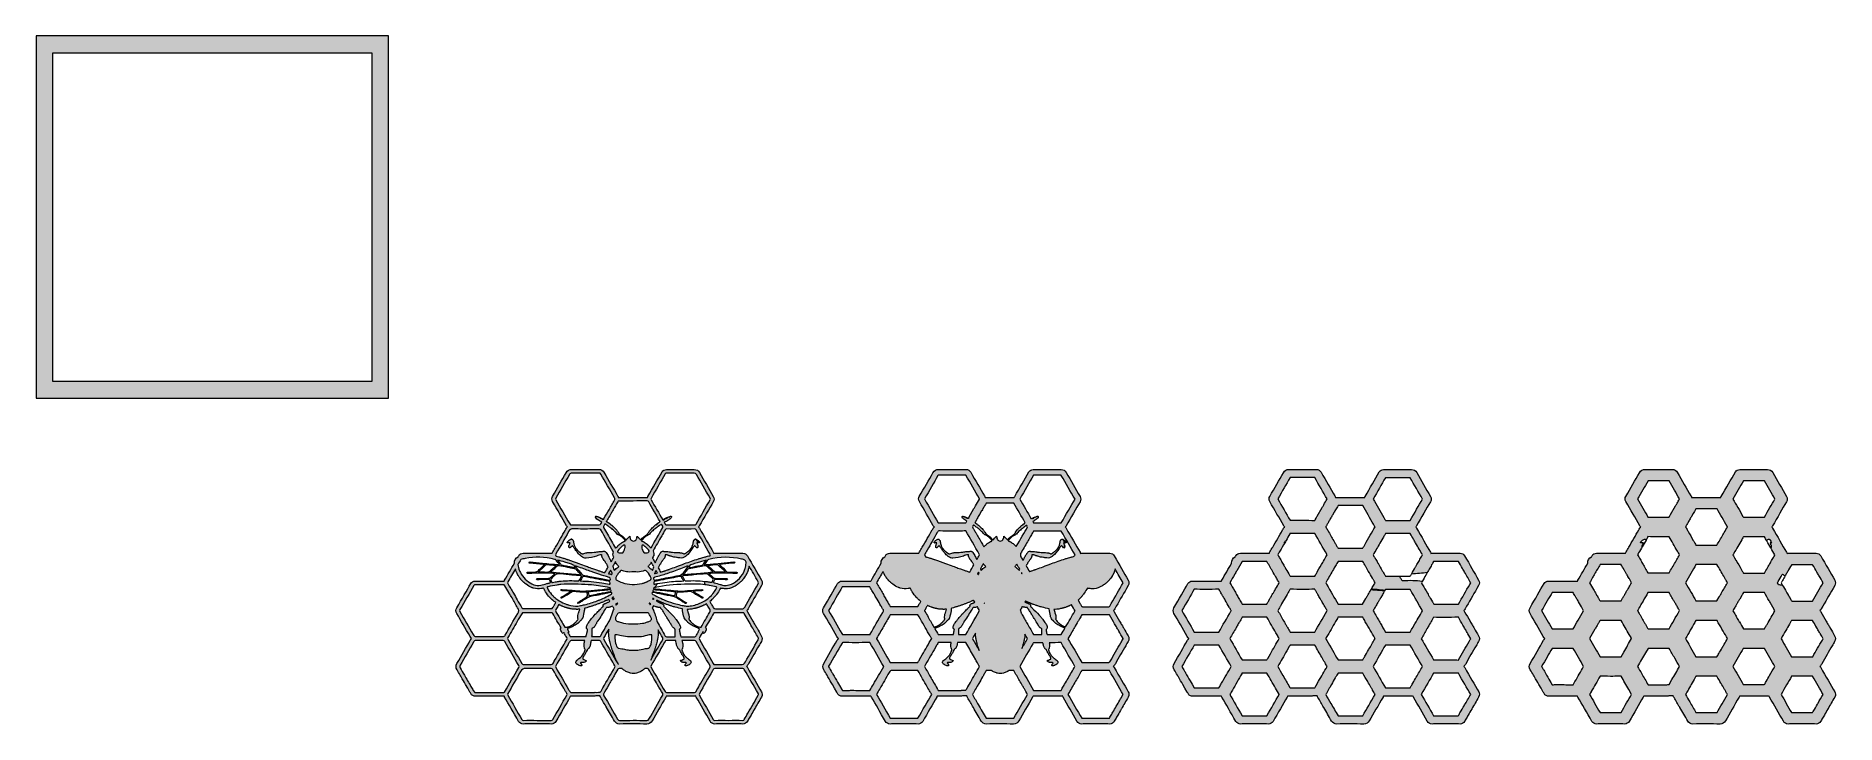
# Model space of a CAD drawing. Extents: x -3978 to 1416, y -790 to 1272.
import ezdxf

# ---------------------------------------------------------------- set-up
doc = ezdxf.new("R2010")
doc.units = 0
doc.header["$MEASUREMENT"] = 0
doc.layers.add('Layer 1', color=7, linetype='Continuous', lineweight=0)

msp = doc.modelspace()

# ---------------------------------------------------------------- hatches: boundary and pattern name
at = {"layer": 'Layer 1', "true_color": 0x000000, "transparency": 33554687}
h = msp.add_hatch(color=18, dxfattribs=at)
h.dxf.hatch_style = 2
edge = h.paths.add_edge_path()
edge.add_spline(control_points=[(-3927.8, 236.5), (-3927.8, 236.5), (-2972.2, 236.5), (-2972.2, 236.5), (-2972.2, 236.5), (-2972.2, 1221.9), (-2972.2, 1221.9), (-2972.2, 1221.9), (-3927.8, 1221.9), (-3927.8, 1221.9), (-3927.8, 1221.9), (-3927.8, 236.5), (-3927.8, 236.5)], knot_values=[0, 0, 0, 0, 1, 1, 1, 2, 2, 2, 3, 3, 3, 4, 4, 4, 4], degree=3, periodic=0)
edge = h.paths.add_edge_path()
edge.add_spline(control_points=[(-2922.1, 186.3), (-2922.1, 186.3), (-3978, 186.3), (-3978, 186.3), (-3978, 186.3), (-3978, 1272.1), (-3978, 1272.1), (-3978, 1272.1), (-2922.1, 1272.1), (-2922.1, 1272.1), (-2922.1, 1272.1), (-2922.1, 186.3), (-2922.1, 186.3)], knot_values=[0, 0, 0, 0, 1, 1, 1, 2, 2, 2, 3, 3, 3, 4, 4, 4, 4], degree=3, periodic=0)
h = msp.add_hatch(color=18, dxfattribs=at)
h.dxf.hatch_style = 2
edge = h.paths.add_edge_path()
edge.add_spline(control_points=[(-1813.8, -704.3), (-1824.2, -722.2), (-1834.5, -740.1), (-1844.8, -758.1), (-1848.5, -764.4), (-1852.2, -770.6), (-1855.7, -776.9), (-1856.8, -778.8), (-1857.9, -779.5), (-1860, -779.4), (-1874.1, -779.3), (-1888.2, -779.4), (-1902.3, -779.4), (-1916.2, -779.4), (-1930.1, -779.3), (-1944, -779.4), (-1946.2, -779.5), (-1947.4, -778.8), (-1948.6, -776.8), (-1962.3, -752.8), (-1976.2, -728.7), (-1990.1, -704.8), (-1991.4, -702.5), (-1991.5, -700.9), (-1990.1, -698.6), (-1977, -676.1), (-1964, -653.6), (-1951.1, -631.1), (-1947.2, -624.3), (-1947.3, -624.2), (-1939.5, -624.2), (-1913.1, -624.2), (-1886.6, -624.2), (-1860.1, -624.2), (-1858, -624.2), (-1856.8, -624.8), (-1855.6, -626.8), (-1841.7, -651.1), (-1827.6, -675.3), (-1813.5, -699.5), (-1812.5, -701.4), (-1812.9, -702.7), (-1813.8, -704.3)], knot_values=[0, 0, 0, 0, 1, 1, 1, 2, 2, 2, 3, 3, 3, 4, 4, 4, 5, 5, 5, 6, 6, 6, 7, 7, 7, 8, 8, 8, 9, 9, 9, 10, 10, 10, 11, 11, 11, 12, 12, 12, 13, 13, 13, 14, 14, 14, 14], degree=3, periodic=0)
edge = h.paths.add_edge_path()
edge.add_spline(control_points=[(-2000.3, -693.1), (-2001.3, -695), (-2002.5, -695.7), (-2004.6, -695.7), (-2018.7, -695.6), (-2032.8, -695.6), (-2046.9, -695.6), (-2060.8, -695.6), (-2074.6, -695.6), (-2088.5, -695.7), (-2090.7, -695.7), (-2092, -695), (-2093.1, -693), (-2106.9, -669), (-2120.8, -645), (-2134.7, -621), (-2136, -618.8), (-2136, -617.1), (-2134.7, -614.8), (-2121.6, -592.4), (-2108.6, -569.8), (-2095.6, -547.3), (-2091.7, -540.5), (-2091.8, -540.4), (-2084.1, -540.4), (-2084.1, -540.4), (-2061, -540.4), (-2061, -540.4), (-2060.7, -542.5), (-2060.3, -544.5), (-2060, -546.6), (-2059.8, -547.4), (-2059.6, -548.3), (-2059.5, -549.1), (-2059.3, -550), (-2059.1, -550.8), (-2058.9, -551.6), (-2058.8, -552.5), (-2058.6, -553.3), (-2058.3, -554.1), (-2058, -555.5), (-2057.5, -557), (-2057, -558.3), (-2056.5, -559.5), (-2055.9, -560.7), (-2055.2, -561.8), (-2055, -562.2), (-2054.8, -562.5), (-2054.6, -562.8), (-2054.4, -563.1), (-2054.2, -563.4), (-2054, -563.7), (-2053.7, -564), (-2053.5, -564.3), (-2053.2, -564.6), (-2052.3, -565.6), (-2051.2, -566.5), (-2050, -567.3), (-2049.5, -567.6), (-2049.4, -568.3), (-2049.1, -568.9), (-2049.1, -568.9), (-2049.1, -568.9), (-2049.1, -568.9), (-2048.3, -570.4), (-2047.5, -572), (-2046.7, -573.5), (-2045.8, -575.5), (-2044.8, -577.4), (-2043.7, -579.3), (-2043.3, -580), (-2042.8, -580.8), (-2042.4, -581.5), (-2042.4, -581.6), (-2042.4, -581.6), (-2042.4, -581.6), (-2042, -582.3), (-2041.5, -583), (-2041, -583.8), (-2041, -583.8), (-2041, -583.8), (-2041, -583.8), (-2040.3, -584.9), (-2039.6, -586), (-2038.8, -587), (-2038.3, -587.7), (-2037.8, -588.4), (-2037.4, -589.2), (-2037.1, -589.7), (-2036.9, -590.2), (-2036.7, -590.8), (-2036.4, -591.6), (-2036.1, -592.4), (-2035.9, -593.2), (-2035.7, -594.1), (-2035.7, -594.7), (-2036.1, -595.2), (-2036.3, -595.5), (-2036.7, -595.7), (-2037.2, -595.9), (-2039.3, -596.6), (-2041.3, -597.6), (-2043.3, -598.6), (-2044, -598.9), (-2045, -599.1), (-2045.7, -599.4), (-2045.7, -599.4), (-2045.7, -599.4), (-2045.7, -599.4), (-2046.3, -599.7), (-2046.7, -600), (-2046.7, -600.6), (-2046.7, -600.8), (-2046.6, -600.9), (-2046.6, -601.1), (-2046.5, -601.6), (-2046.1, -602.1), (-2045.7, -602.6), (-2045.1, -603.2), (-2044.3, -603.7), (-2043.7, -604.2), (-2042.9, -604.7), (-2042.1, -605.1), (-2041.2, -605.4), (-2041.1, -605.5), (-2040.9, -605.5), (-2040.7, -605.6), (-2040.4, -605.7), (-2040, -605.8), (-2039.6, -605.8), (-2037.3, -606.3), (-2034.9, -606.3), (-2032.5, -606.3), (-2032.2, -606.3), (-2031.9, -606.3), (-2031.6, -606.3), (-2031.6, -606.3), (-2031.6, -606.3), (-2031.6, -606.3), (-2031, -606.4), (-2030.5, -606.5), (-2029.9, -606.7), (-2029.6, -606.8), (-2029.3, -606.9), (-2029.1, -607.1), (-2030, -608.3), (-2030.9, -609.5), (-2031.7, -610.7), (-2031.7, -610.7), (-2031.7, -610.7), (-2031.7, -610.7), (-2031.8, -610.9), (-2032, -611.2), (-2032.1, -611.4), (-2032.1, -611.4), (-2032.1, -611.4), (-2032.1, -611.4), (-2032.3, -611.7), (-2032.4, -611.9), (-2032.5, -612.2), (-2032.5, -612.2), (-2032.5, -612.2), (-2032.5, -612.2), (-2032.6, -612.5), (-2032.7, -612.7), (-2032.8, -613), (-2033.1, -614), (-2033.2, -614.7), (-2033, -615.3), (-2032.8, -615.8), (-2032.3, -616.2), (-2031.6, -616.3), (-2031.2, -616.3), (-2030.8, -616.3), (-2030.3, -616.2), (-2030.3, -616.2), (-2030.3, -616.2), (-2030.3, -616.2), (-2030.2, -616.2), (-2030, -616.2), (-2029.9, -616.1), (-2028.9, -615.9), (-2027.9, -615.6), (-2026.9, -615.2), (-2026.9, -615.2), (-2026.9, -615.2), (-2026.9, -615.2), (-2025.9, -614.9), (-2024.9, -614.5), (-2023.9, -614), (-2023.9, -614), (-2023.9, -614), (-2023.9, -614), (-2022, -613.1), (-2020.2, -612.1), (-2018.4, -610.9), (-2015.5, -608.9), (-2014.5, -606.2), (-2015.4, -603.5), (-2015.7, -602.5), (-2016.3, -601.4), (-2017.2, -600.4), (-2018.9, -598.5), (-2020.9, -597), (-2023, -595.7), (-2025.8, -593.8), (-2028.4, -591.8), (-2030.7, -589.5), (-2031.2, -589), (-2031.6, -588.6), (-2032.1, -588.1), (-2033.4, -586.7), (-2034.6, -585.2), (-2035.8, -583.6), (-2038, -580.5), (-2039.9, -577), (-2041.3, -573.2), (-2041.5, -572.6), (-2041.8, -572), (-2042, -571.3), (-2042, -571.3), (-2042, -571.3), (-2042, -571.3), (-2042, -571.1), (-2042.1, -571), (-2042.2, -570.8), (-2042.9, -568.6), (-2043.5, -566.5), (-2041.7, -564.4), (-2041.7, -564.3), (-2041.6, -564.2), (-2041.5, -564.1), (-2041.5, -564.1), (-2041.5, -564.1), (-2041.5, -564.1), (-2041.5, -564), (-2041.4, -563.8), (-2041.3, -563.7), (-2041.3, -563.5), (-2041.2, -563.4), (-2041.2, -563.2), (-2041.2, -563.2), (-2041.2, -563.2), (-2041.2, -563.2), (-2041.1, -563), (-2041, -562.7), (-2041, -562.5), (-2041, -562.4), (-2040.9, -562.3), (-2040.9, -562.2), (-2040.9, -562), (-2040.8, -561.9), (-2040.8, -561.8), (-2040.1, -559.2), (-2039.8, -556.7), (-2039.9, -554.1), (-2039.9, -553.8), (-2039.9, -553.6), (-2039.9, -553.3), (-2039.9, -552.9), (-2040, -552.4), (-2040, -552), (-2040, -551.5), (-2040.1, -551.1), (-2040.1, -550.6), (-2040.1, -550.6), (-2040.1, -550.6), (-2040.1, -550.6), (-2040.2, -550.1), (-2040.3, -549.7), (-2040.3, -549.2), (-2040.4, -548.8), (-2040.5, -548.3), (-2040.6, -547.8), (-2040.8, -546.5), (-2041.1, -545.1), (-2041.5, -543.8), (-2041.8, -542.6), (-2042.1, -541.5), (-2042.4, -540.4), (-2029.8, -540.4), (-2017.3, -540.4), (-2004.7, -540.4), (-2002.5, -540.4), (-2001.3, -541), (-2000.1, -543), (-1986.2, -567.3), (-1972.1, -591.6), (-1958.1, -615.8), (-1957, -617.6), (-1957.4, -618.9), (-1958.4, -620.5), (-1968.7, -638.4), (-1979, -656.4), (-1989.4, -674.3), (-1993, -680.6), (-1996.8, -686.8), (-2000.3, -693.1)], knot_values=[0, 0, 0, 0, 1, 1, 1, 2, 2, 2, 3, 3, 3, 4, 4, 4, 5, 5, 5, 6, 6, 6, 7, 7, 7, 8, 8, 8, 9, 9, 9, 10, 10, 10, 11, 11, 11, 12, 12, 12, 13, 13, 13, 14, 14, 14, 15, 15, 15, 16, 16, 16, 17, 17, 17, 18, 18, 18, 19, 19, 19, 20, 20, 20, 21, 21, 21, 22, 22, 22, 23, 23, 23, 24, 24, 24, 25, 25, 25, 26, 26, 26, 27, 27, 27, 28, 28, 28, 29, 29, 29, 30, 30, 30, 31, 31, 31, 32, 32, 32, 33, 33, 33, 34, 34, 34, 35, 35, 35, 36, 36, 36, 37, 37, 37, 38, 38, 38, 39, 39, 39, 40, 40, 40, 41, 41, 41, 42, 42, 42, 43, 43, 43, 44, 44, 44, 45, 45, 45, 46, 46, 46, 47, 47, 47, 48, 48, 48, 49, 49, 49, 50, 50, 50, 51, 51, 51, 52, 52, 52, 53, 53, 53, 54, 54, 54, 55, 55, 55, 56, 56, 56, 57, 57, 57, 58, 58, 58, 59, 59, 59, 60, 60, 60, 61, 61, 61, 62, 62, 62, 63, 63, 63, 64, 64, 64, 65, 65, 65, 66, 66, 66, 67, 67, 67, 68, 68, 68, 69, 69, 69, 70, 70, 70, 71, 71, 71, 72, 72, 72, 73, 73, 73, 74, 74, 74, 75, 75, 75, 76, 76, 76, 77, 77, 77, 78, 78, 78, 79, 79, 79, 80, 80, 80, 81, 81, 81, 82, 82, 82, 83, 83, 83, 84, 84, 84, 85, 85, 85, 86, 86, 86, 87, 87, 87, 88, 88, 88, 89, 89, 89, 90, 90, 90, 91, 91, 91, 92, 92, 92, 93, 93, 93, 94, 94, 94, 95, 95, 95, 96, 96, 96, 97, 97, 97, 98, 98, 98, 99, 99, 99, 99], degree=3, periodic=0)
edge = h.paths.add_edge_path()
edge.add_spline(control_points=[(-2100.2, -704.4), (-2114, -728.1), (-2127.6, -751.8), (-2141.2, -775.6), (-2142.8, -778.3), (-2144.6, -779.5), (-2147.9, -779.5), (-2175.1, -779.3), (-2202.3, -779.4), (-2229.6, -779.5), (-2232.4, -779.5), (-2234, -778.6), (-2235.5, -776.1), (-2249, -752.5), (-2262.6, -729), (-2276.2, -705.5), (-2277, -704.1), (-2278.5, -703), (-2277.8, -701.1), (-2272.9, -692.3), (-2267.4, -684), (-2263, -675), (-2262.9, -674.7), (-2262.5, -674.5), (-2262.3, -674.4), (-2256.8, -664.8), (-2251.3, -655.2), (-2245.9, -645.6), (-2242.2, -639.2), (-2238.5, -632.8), (-2234.8, -626.5), (-2233.9, -624.9), (-2232.9, -624.1), (-2231, -624.1), (-2228, -624.1), (-2225, -624.1), (-2222, -624.1), (-2219.5, -626.4), (-2216.9, -628.4), (-2214, -630.3), (-2213.4, -630.7), (-2212.8, -631.1), (-2212.2, -631.4), (-2211.6, -631.8), (-2211, -632.2), (-2210.3, -632.5), (-2206.6, -634.6), (-2202.8, -636.2), (-2199, -637.3), (-2198.4, -637.5), (-2197.7, -637.7), (-2197.1, -637.8), (-2197.1, -637.8), (-2197.1, -637.8), (-2197.1, -637.8), (-2196.8, -637.9), (-2196.5, -638), (-2196.2, -638), (-2190.3, -639.3), (-2184.4, -639.3), (-2178.4, -637.8), (-2174.9, -637), (-2171.5, -635.7), (-2167.9, -633.9), (-2167.3, -633.5), (-2166.6, -633.2), (-2166, -632.8), (-2165.3, -632.5), (-2164.7, -632.1), (-2164.1, -631.8), (-2164.1, -631.7), (-2164, -631.7), (-2163.9, -631.7), (-2163.5, -631.4), (-2163, -631.1), (-2162.6, -630.8), (-2162.3, -630.7), (-2162, -630.5), (-2161.7, -630.3), (-2158.8, -628.4), (-2156.1, -626.4), (-2153.6, -624.1), (-2151.1, -624.1), (-2148.6, -624.1), (-2146.1, -624.1), (-2144.1, -624.1), (-2143.2, -624.9), (-2142.3, -626.5), (-2133.3, -642.1), (-2124.3, -657.6), (-2115.3, -673.2), (-2110.2, -681.9), (-2105.3, -690.7), (-2100.2, -699.3), (-2099.1, -701.2), (-2099.1, -702.5), (-2100.2, -704.4)], knot_values=[0, 0, 0, 0, 1, 1, 1, 2, 2, 2, 3, 3, 3, 4, 4, 4, 5, 5, 5, 6, 6, 6, 7, 7, 7, 8, 8, 8, 9, 9, 9, 10, 10, 10, 11, 11, 11, 12, 12, 12, 13, 13, 13, 14, 14, 14, 15, 15, 15, 16, 16, 16, 17, 17, 17, 18, 18, 18, 19, 19, 19, 20, 20, 20, 21, 21, 21, 22, 22, 22, 23, 23, 23, 24, 24, 24, 25, 25, 25, 26, 26, 26, 27, 27, 27, 28, 28, 28, 29, 29, 29, 30, 30, 30, 31, 31, 31, 32, 32, 32, 32], degree=3, periodic=0)
edge = h.paths.add_edge_path()
edge.add_spline(control_points=[(-2281.6, -685.6), (-2283.1, -688.3), (-2284.6, -691), (-2286.1, -693.7), (-2287.8, -696.5), (-2290.5, -694.9), (-2292.8, -695.2), (-2296, -695.7), (-2299.2, -695.4), (-2302.4, -695.4), (-2302.4, -695.4), (-2302.5, -695.4), (-2302.5, -695.4), (-2303.8, -695.9), (-2305.1, -696.1), (-2306.5, -696.1), (-2307.9, -696.1), (-2309.3, -695.9), (-2310.7, -695.9), (-2323.9, -695.4), (-2337.1, -696.1), (-2350.3, -695.9), (-2358.3, -695.8), (-2366.4, -695.9), (-2374.4, -695.9), (-2375.2, -695.9), (-2376.1, -695.9), (-2376.9, -695.3), (-2379.4, -692.9), (-2380.6, -689.6), (-2382.3, -686.6), (-2395.2, -664.5), (-2407.9, -642.4), (-2420.8, -620.3), (-2421.6, -618.8), (-2421.7, -617.6), (-2420.8, -616.1), (-2408.4, -594.7), (-2396, -573.2), (-2383.6, -551.7), (-2381.9, -548.8), (-2380.2, -545.9), (-2378.6, -542.9), (-2377.6, -541.1), (-2376.4, -540.3), (-2374.2, -540.3), (-2360.6, -540.4), (-2346.9, -540.4), (-2333.2, -540.4), (-2333.8, -542.4), (-2334.3, -544.5), (-2334.7, -546.5), (-2334.8, -546.9), (-2334.9, -547.2), (-2335, -547.5), (-2335.4, -549.7), (-2335.7, -551.9), (-2335.8, -554), (-2335.9, -556.9), (-2335.6, -559.6), (-2334.7, -562.3), (-2334.5, -562.8), (-2334.4, -563.2), (-2334.2, -563.6), (-2334.2, -563.7), (-2334.2, -563.7), (-2334.1, -563.8), (-2333.8, -564.7), (-2333.3, -565.7), (-2332.7, -566.6), (-2332.7, -566.7), (-2332.7, -566.7), (-2332.6, -566.8), (-2332.6, -566.8), (-2332.6, -566.9), (-2332.6, -567), (-2332.5, -567.5), (-2332.6, -567.9), (-2332.8, -568.4), (-2333.3, -570.4), (-2334, -572.4), (-2334.7, -574.3), (-2334.7, -574.3), (-2334.7, -574.3), (-2334.7, -574.3), (-2335.3, -575.6), (-2335.8, -576.8), (-2336.4, -578), (-2336.4, -578), (-2336.4, -578), (-2336.4, -578), (-2339.8, -584.6), (-2344.7, -590.1), (-2351.1, -594.5), (-2353, -595.9), (-2354.9, -597.1), (-2356.7, -598.7), (-2357, -598.9), (-2357.2, -599.2), (-2357.5, -599.5), (-2357.8, -599.7), (-2358.1, -600), (-2358.3, -600.3), (-2358.5, -600.5), (-2358.7, -600.7), (-2358.9, -600.9), (-2359.2, -601.3), (-2359.5, -601.8), (-2359.7, -602.2), (-2360.6, -603.9), (-2360.8, -605.6), (-2360.3, -607.2), (-2359.8, -608.6), (-2358.8, -609.8), (-2357.3, -610.8), (-2354.3, -613), (-2350.9, -614.6), (-2347.4, -615.7), (-2346.9, -615.9), (-2346.3, -616), (-2345.8, -616.2), (-2345.7, -616.2), (-2345.6, -616.2), (-2345.6, -616.2), (-2345.5, -616.2), (-2345.5, -616.2), (-2345.4, -616.3), (-2344.5, -616.5), (-2343.6, -616.5), (-2343, -615.8), (-2342.4, -615.1), (-2342.5, -614.2), (-2342.8, -613.3), (-2342.8, -613.2), (-2342.8, -613), (-2342.9, -612.9), (-2343, -612.5), (-2343.2, -612.1), (-2343.4, -611.7), (-2343.6, -611.2), (-2343.9, -610.8), (-2344.2, -610.3), (-2344.6, -609.7), (-2345, -609.1), (-2345.5, -608.6), (-2345.8, -608.2), (-2346.2, -607.9), (-2346.3, -607.5), (-2346.4, -607.4), (-2346.4, -607.2), (-2346.3, -607), (-2346.1, -606.3), (-2345.1, -606.4), (-2344.5, -606.4), (-2342.7, -606.2), (-2340.8, -606.3), (-2339, -606.2), (-2335.2, -606), (-2331.8, -605), (-2329.5, -601.8), (-2329, -601.2), (-2328.8, -600.7), (-2329, -600.3), (-2329, -600.3), (-2329, -600.2), (-2329.1, -600.2), (-2329.1, -600.1), (-2329.2, -600), (-2329.3, -600), (-2329.5, -599.8), (-2329.7, -599.7), (-2330, -599.6), (-2332.8, -598.4), (-2335.6, -597), (-2338.5, -595.9), (-2339.1, -595.6), (-2339.5, -595.3), (-2339.8, -594.9), (-2340, -594.5), (-2340, -593.9), (-2339.8, -593.2), (-2339.5, -592.2), (-2339.1, -591.1), (-2338.7, -590.1), (-2338.6, -589.8), (-2338.4, -589.6), (-2338.3, -589.3), (-2337.9, -588.6), (-2337.5, -587.9), (-2337, -587.2), (-2336.7, -586.8), (-2336.5, -586.5), (-2336.2, -586.1), (-2336.2, -586.1), (-2336.2, -586.1), (-2336.2, -586.1), (-2335.7, -585.4), (-2335.2, -584.7), (-2334.7, -583.9), (-2333.1, -581.3), (-2331.6, -578.7), (-2330.1, -575.9), (-2328.9, -573.6), (-2327.8, -571.2), (-2326.6, -568.9), (-2326.3, -568.2), (-2326, -567.5), (-2325.3, -567.1), (-2323.9, -566.1), (-2322.7, -564.9), (-2321.7, -563.6), (-2321.4, -563.2), (-2321.1, -562.7), (-2320.8, -562.3), (-2320.8, -562.3), (-2320.8, -562.3), (-2320.8, -562.3), (-2320.4, -561.6), (-2320, -561), (-2319.7, -560.4), (-2319.7, -560.3), (-2319.7, -560.3), (-2319.7, -560.3), (-2319.4, -559.9), (-2319.2, -559.5), (-2319, -559), (-2318.9, -558.8), (-2318.8, -558.5), (-2318.7, -558.3), (-2318.6, -558.1), (-2318.6, -557.8), (-2318.5, -557.6), (-2318, -556.4), (-2317.7, -555.2), (-2317.3, -554), (-2316.3, -550.3), (-2315.8, -546.4), (-2315, -542.5), (-2314.9, -541.8), (-2314.8, -541.1), (-2314.7, -540.4), (-2306.3, -540.4), (-2298, -540.4), (-2289.7, -540.3), (-2287.7, -540.3), (-2286.7, -541.1), (-2285.9, -542.6), (-2275.9, -560), (-2265.9, -577.4), (-2255.9, -594.7), (-2251.8, -601.8), (-2247.8, -608.8), (-2243.7, -615.8), (-2242.8, -617.4), (-2242.7, -618.6), (-2243.6, -620.3), (-2255.5, -640.7), (-2267.3, -661.2), (-2279.2, -681.6), (-2279.4, -683.3), (-2280.8, -684.2), (-2281.6, -685.6)], knot_values=[0, 0, 0, 0, 1, 1, 1, 2, 2, 2, 3, 3, 3, 4, 4, 4, 5, 5, 5, 6, 6, 6, 7, 7, 7, 8, 8, 8, 9, 9, 9, 10, 10, 10, 11, 11, 11, 12, 12, 12, 13, 13, 13, 14, 14, 14, 15, 15, 15, 16, 16, 16, 17, 17, 17, 18, 18, 18, 19, 19, 19, 20, 20, 20, 21, 21, 21, 22, 22, 22, 23, 23, 23, 24, 24, 24, 25, 25, 25, 26, 26, 26, 27, 27, 27, 28, 28, 28, 29, 29, 29, 30, 30, 30, 31, 31, 31, 32, 32, 32, 33, 33, 33, 34, 34, 34, 35, 35, 35, 36, 36, 36, 37, 37, 37, 38, 38, 38, 39, 39, 39, 40, 40, 40, 41, 41, 41, 42, 42, 42, 43, 43, 43, 44, 44, 44, 45, 45, 45, 46, 46, 46, 47, 47, 47, 48, 48, 48, 49, 49, 49, 50, 50, 50, 51, 51, 51, 52, 52, 52, 53, 53, 53, 54, 54, 54, 55, 55, 55, 56, 56, 56, 57, 57, 57, 58, 58, 58, 59, 59, 59, 60, 60, 60, 61, 61, 61, 62, 62, 62, 63, 63, 63, 64, 64, 64, 65, 65, 65, 66, 66, 66, 67, 67, 67, 68, 68, 68, 69, 69, 69, 70, 70, 70, 71, 71, 71, 72, 72, 72, 73, 73, 73, 74, 74, 74, 75, 75, 75, 76, 76, 76, 77, 77, 77, 78, 78, 78, 79, 79, 79, 80, 80, 80, 81, 81, 81, 82, 82, 82, 83, 83, 83, 84, 84, 84, 85, 85, 85, 86, 86, 86, 87, 87, 87, 87], degree=3, periodic=0)
edge = h.paths.add_edge_path()
edge.add_spline(control_points=[(-2387.5, -704.2), (-2401.5, -728.5), (-2415.6, -752.7), (-2429.5, -777.1), (-2430.7, -779), (-2432.1, -779.4), (-2434, -779.4), (-2448.1, -779.4), (-2462.2, -779.4), (-2476.3, -779.4), (-2476.3, -779.4), (-2476.3, -779.4), (-2476.3, -779.4), (-2490.2, -779.4), (-2504.1, -779.3), (-2518, -779.4), (-2520.1, -779.5), (-2521.2, -778.8), (-2522.3, -776.9), (-2536.3, -752.6), (-2550.3, -728.3), (-2564.4, -704.1), (-2565.5, -702.1), (-2565.1, -700.7), (-2564.1, -699), (-2551.4, -677.1), (-2538.3, -655.4), (-2526.3, -633.1), (-2522.3, -625.8), (-2518, -623.7), (-2510, -623.9), (-2484.8, -624.5), (-2459.5, -624.2), (-2434.2, -624.1), (-2431.9, -624.1), (-2430.5, -624.8), (-2429.3, -626.8), (-2417, -648.4), (-2404.6, -669.8), (-2392.2, -691.3), (-2390.6, -694), (-2389.2, -696.8), (-2387.5, -699.4), (-2386.3, -701.2), (-2386.5, -702.5), (-2387.5, -704.2)], knot_values=[0, 0, 0, 0, 1, 1, 1, 2, 2, 2, 3, 3, 3, 4, 4, 4, 5, 5, 5, 6, 6, 6, 7, 7, 7, 8, 8, 8, 9, 9, 9, 10, 10, 10, 11, 11, 11, 12, 12, 12, 13, 13, 13, 14, 14, 14, 15, 15, 15, 15], degree=3, periodic=0)
edge = h.paths.add_edge_path()
edge.add_spline(control_points=[(-2573.9, -694.6), (-2574.1, -694.8), (-2574.4, -695), (-2574.6, -695.2), (-2575.7, -696.3), (-2577.1, -695.8), (-2578.3, -695.8), (-2596.1, -696), (-2613.8, -695.6), (-2631.6, -695.6), (-2641.3, -695.6), (-2651, -695.8), (-2660.8, -695.8), (-2662, -695.9), (-2663.4, -696.2), (-2664.5, -695.3), (-2664.5, -695.3), (-2667, -691.3), (-2667, -691.3), (-2667.4, -690.8), (-2667.6, -690.4), (-2667.8, -690), (-2670.1, -685.9), (-2672.4, -681.8), (-2674.8, -677.7), (-2681.3, -666.3), (-2687.9, -655), (-2694.5, -643.7), (-2698.7, -636.5), (-2702.8, -629.2), (-2707.1, -622.1), (-2708.8, -619.4), (-2709, -617.2), (-2707.3, -614.3), (-2693.8, -591.3), (-2680.4, -568.1), (-2667.2, -544.9), (-2665.3, -541.6), (-2663.4, -540.2), (-2659.4, -540.3), (-2632.2, -540.5), (-2605, -540.4), (-2577.8, -540.3), (-2575.4, -540.3), (-2574.2, -541.1), (-2573, -543.2), (-2559.3, -567.1), (-2545.5, -590.9), (-2531.7, -614.7), (-2530.3, -617.2), (-2530.2, -618.9), (-2531.7, -621.4), (-2545.9, -645.8), (-2559.9, -670.2), (-2573.9, -694.6)], knot_values=[0, 0, 0, 0, 1, 1, 1, 2, 2, 2, 3, 3, 3, 4, 4, 4, 5, 5, 5, 6, 6, 6, 7, 7, 7, 8, 8, 8, 9, 9, 9, 10, 10, 10, 11, 11, 11, 12, 12, 12, 13, 13, 13, 14, 14, 14, 15, 15, 15, 16, 16, 16, 17, 17, 17, 18, 18, 18, 18], degree=3, periodic=0)
edge = h.paths.add_edge_path()
edge.add_spline(control_points=[(-2707.6, -453.5), (-2708.9, -451.4), (-2708.9, -449.8), (-2707.6, -447.6), (-2693.6, -423.4), (-2679.6, -399.2), (-2665.7, -375), (-2664.8, -373.5), (-2663.8, -373), (-2662.1, -373), (-2633.9, -373), (-2605.7, -373), (-2577.5, -373), (-2575.3, -373), (-2574.1, -373.8), (-2573, -375.8), (-2569.3, -382.5), (-2565.4, -389.1), (-2561.5, -395.8), (-2561.3, -396.2), (-2561.1, -396.5), (-2560.9, -396.8), (-2557.8, -402.1), (-2554.6, -407.3), (-2551.6, -412.6), (-2546, -422.4), (-2540.5, -432.2), (-2534.9, -442.1), (-2529.4, -447.8), (-2530.7, -453.1), (-2534.6, -459.5), (-2547.5, -480.7), (-2559.8, -502.3), (-2572, -524), (-2574.1, -527.6), (-2576.4, -528.4), (-2580.2, -528.4), (-2606.4, -528.2), (-2632.5, -528.1), (-2658.6, -528.5), (-2663.6, -528.5), (-2665.7, -526.4), (-2667.9, -522.5), (-2681, -499.4), (-2694.3, -476.5), (-2707.6, -453.5)], knot_values=[0, 0, 0, 0, 1, 1, 1, 2, 2, 2, 3, 3, 3, 4, 4, 4, 5, 5, 5, 6, 6, 6, 7, 7, 7, 8, 8, 8, 9, 9, 9, 10, 10, 10, 11, 11, 11, 12, 12, 12, 13, 13, 13, 14, 14, 14, 15, 15, 15, 15], degree=3, periodic=0)
edge = h.paths.add_edge_path()
edge.add_spline(control_points=[(-2564.2, -364.5), (-2556.7, -351.4), (-2549.1, -338.3), (-2541.5, -325.2), (-2540.8, -327.9), (-2540, -330.6), (-2539, -333.1), (-2538.5, -334.6), (-2537.9, -336), (-2537.3, -337.3), (-2536.9, -338.2), (-2536.5, -339.2), (-2536, -340.1), (-2535.8, -340.5), (-2535.6, -341), (-2535.3, -341.4), (-2535.3, -341.5), (-2535.3, -341.6), (-2535.2, -341.7), (-2535.1, -341.9), (-2535, -342.2), (-2534.8, -342.5), (-2534.7, -342.6), (-2534.6, -342.8), (-2534.6, -342.9), (-2534.4, -343.3), (-2534.1, -343.7), (-2533.9, -344), (-2533.7, -344.5), (-2533.5, -344.8), (-2533.3, -345.2), (-2533.2, -345.4), (-2533.1, -345.5), (-2533.1, -345.6), (-2532.9, -345.9), (-2532.7, -346.3), (-2532.4, -346.6), (-2531.7, -347.9), (-2530.9, -349.2), (-2530, -350.4), (-2529.9, -350.6), (-2529.8, -350.8), (-2529.6, -351), (-2529.5, -351.2), (-2529.3, -351.4), (-2529.2, -351.6), (-2529.2, -351.7), (-2529.1, -351.7), (-2529.1, -351.7), (-2528.8, -352.1), (-2528.5, -352.5), (-2528.2, -352.9), (-2528, -353.3), (-2527.6, -353.7), (-2527.3, -354.1), (-2527.1, -354.4), (-2526.9, -354.7), (-2526.6, -355), (-2526.2, -355.5), (-2525.9, -356), (-2525.5, -356.4), (-2525.2, -356.8), (-2524.8, -357.2), (-2524.5, -357.6), (-2524.1, -358), (-2523.8, -358.4), (-2523.5, -358.8), (-2523.1, -359.2), (-2522.7, -359.6), (-2522.3, -360.1), (-2522, -360.4), (-2521.7, -360.8), (-2521.4, -361.1), (-2521, -361.5), (-2520.6, -361.8), (-2520.3, -362.2), (-2519.5, -362.9), (-2518.8, -363.7), (-2518, -364.4), (-2517.3, -365.1), (-2516.5, -365.8), (-2515.7, -366.5), (-2515.3, -366.8), (-2514.9, -367.2), (-2514.5, -367.5), (-2514, -368), (-2513.5, -368.3), (-2513, -368.7), (-2512.7, -369), (-2512.3, -369.3), (-2512, -369.6), (-2511.6, -369.9), (-2511.1, -370.2), (-2510.7, -370.6), (-2510.3, -370.9), (-2509.8, -371.2), (-2509.4, -371.6), (-2504.1, -375.5), (-2498.6, -378.8), (-2492.8, -381.1), (-2492.2, -381.4), (-2491.6, -381.7), (-2490.9, -381.9), (-2490.5, -382), (-2490.1, -382.2), (-2489.8, -382.3), (-2489.1, -382.5), (-2488.5, -382.7), (-2487.8, -382.9), (-2487.6, -383), (-2487.4, -383.1), (-2487.1, -383.1), (-2479.6, -385.3), (-2471.7, -385.8), (-2463.3, -384.2), (-2462.6, -384.1), (-2461.9, -383.9), (-2461.1, -383.7), (-2459.8, -383.4), (-2458.8, -383.4), (-2458, -383.6), (-2457, -384), (-2456.3, -384.8), (-2455.6, -386.3), (-2454.9, -387.9), (-2454.1, -389.4), (-2453.3, -390.9), (-2452.7, -392), (-2452, -393.1), (-2451.4, -394.2), (-2447.8, -400.1), (-2443.5, -405.8), (-2438.5, -411), (-2438, -411.5), (-2437.6, -412), (-2437.1, -412.5), (-2437.1, -412.5), (-2437, -412.6), (-2437, -412.6), (-2435.9, -413.7), (-2434.8, -414.8), (-2433.6, -415.9), (-2433.6, -415.9), (-2433.5, -416), (-2433.5, -416), (-2432.9, -416.5), (-2432.3, -417.1), (-2431.6, -417.7), (-2431.6, -417.8), (-2431.5, -417.8), (-2431.4, -417.9), (-2430.9, -418.3), (-2430.5, -418.7), (-2430, -419.1), (-2429.8, -419.3), (-2429.5, -419.5), (-2429.3, -419.7), (-2428.8, -420.1), (-2428.3, -420.6), (-2427.7, -421), (-2427, -421.6), (-2426.3, -422.2), (-2425.5, -422.8), (-2423.9, -424), (-2422.2, -425.2), (-2420.5, -426.4), (-2422.1, -429.2), (-2423.7, -432), (-2425.4, -434.7), (-2426.1, -435.8), (-2426.5, -437.2), (-2427.5, -438.2), (-2428.1, -439.3), (-2428.9, -440.4), (-2429.3, -441.6), (-2430.2, -443.8), (-2431.7, -444.6), (-2434.1, -444.5), (-2452.2, -444.5), (-2470.2, -444.5), (-2488.3, -444.5), (-2498.2, -444.5), (-2508, -444.5), (-2517.8, -444.6), (-2520, -444.6), (-2521.2, -443.9), (-2522.2, -442.1), (-2526.8, -434), (-2531.6, -426.1), (-2536.3, -418.1), (-2539.9, -411.6), (-2543.4, -405), (-2547.1, -398.6), (-2552.7, -388.9), (-2558.4, -379.2), (-2564.2, -369.5), (-2565.3, -367.7), (-2565.3, -366.4), (-2564.2, -364.5)], knot_values=[0, 0, 0, 0, 1, 1, 1, 2, 2, 2, 3, 3, 3, 4, 4, 4, 5, 5, 5, 6, 6, 6, 7, 7, 7, 8, 8, 8, 9, 9, 9, 10, 10, 10, 11, 11, 11, 12, 12, 12, 13, 13, 13, 14, 14, 14, 15, 15, 15, 16, 16, 16, 17, 17, 17, 18, 18, 18, 19, 19, 19, 20, 20, 20, 21, 21, 21, 22, 22, 22, 23, 23, 23, 24, 24, 24, 25, 25, 25, 26, 26, 26, 27, 27, 27, 28, 28, 28, 29, 29, 29, 30, 30, 30, 31, 31, 31, 32, 32, 32, 33, 33, 33, 34, 34, 34, 35, 35, 35, 36, 36, 36, 37, 37, 37, 38, 38, 38, 39, 39, 39, 40, 40, 40, 41, 41, 41, 42, 42, 42, 43, 43, 43, 44, 44, 44, 45, 45, 45, 46, 46, 46, 47, 47, 47, 48, 48, 48, 49, 49, 49, 50, 50, 50, 51, 51, 51, 52, 52, 52, 53, 53, 53, 54, 54, 54, 55, 55, 55, 56, 56, 56, 57, 57, 57, 58, 58, 58, 59, 59, 59, 60, 60, 60, 61, 61, 61, 62, 62, 62, 63, 63, 63, 64, 64, 64, 65, 65, 65, 66, 66, 66, 66], degree=3, periodic=0)
edge = h.paths.add_edge_path()
edge.add_spline(control_points=[(-2525.4, -297.1), (-2521.1, -296), (-2516.8, -295.1), (-2512.5, -294.3), (-2482.9, -288.6), (-2453.3, -289.5), (-2423.6, -296.8), (-2421.9, -297.2), (-2420.4, -297.7), (-2419.3, -299.3), (-2416.1, -303.8), (-2412.8, -308.1), (-2409, -313.2), (-2413.2, -312.8), (-2417.4, -312.4), (-2421.6, -312), (-2423, -311.8), (-2424.4, -311.7), (-2425.7, -311.6), (-2428.6, -311.3), (-2431.5, -311), (-2434.3, -310.8), (-2443.2, -309.9), (-2451.9, -309.1), (-2460.6, -308.3), (-2472.9, -307.1), (-2485.1, -305.8), (-2497.3, -304.7), (-2498.6, -304.5), (-2500.3, -304), (-2500.6, -306), (-2500.9, -308.1), (-2499.1, -307.9), (-2497.8, -308), (-2484.5, -309.3), (-2471.2, -310.6), (-2457.9, -311.9), (-2456.9, -312), (-2455.8, -312), (-2453.8, -312.2), (-2453.9, -312.3), (-2454, -312.3), (-2454.1, -312.4), (-2459.9, -317.9), (-2465.5, -322.3), (-2470.1, -327.6), (-2473.1, -331), (-2476.3, -333.2), (-2480, -334.4), (-2483.1, -335.4), (-2486.5, -335.7), (-2490.2, -335.4), (-2493.8, -335.1), (-2497.4, -335.3), (-2501, -335.5), (-2501.8, -335.5), (-2502.5, -335.6), (-2503.3, -335.6), (-2504.9, -335.7), (-2507.6, -334.6), (-2507.6, -337.2), (-2507.7, -339.8), (-2505, -338.9), (-2503.5, -338.9), (-2501.6, -338.9), (-2499.7, -338.8), (-2497.9, -338.8), (-2491, -338.7), (-2484.1, -338.6), (-2477.3, -338.5), (-2470, -338.4), (-2462.8, -338.3), (-2455.5, -338.1), (-2446.8, -338), (-2438, -338), (-2429.2, -338.8), (-2428.3, -338.9), (-2427.4, -339), (-2426.5, -339.1), (-2425.4, -339.2), (-2424.3, -339.1), (-2423.1, -340), (-2424.3, -341.1), (-2425.5, -342.1), (-2426.7, -343.2), (-2430.6, -346.5), (-2434.5, -349.8), (-2438.3, -353), (-2439.4, -353.9), (-2440.7, -353.6), (-2441.9, -353.6), (-2449, -353.8), (-2456.2, -354), (-2463.3, -354.2), (-2467.3, -354.3), (-2471.4, -354.4), (-2475.4, -354.5), (-2476.9, -354.5), (-2478.9, -354.1), (-2478.7, -356.4), (-2478.6, -358.3), (-2476.7, -357.9), (-2475.4, -357.8), (-2468.6, -357.7), (-2461.8, -357.6), (-2455, -357.4), (-2451.7, -357.3), (-2448.4, -357.1), (-2445.1, -356.9), (-2440.3, -356.5), (-2438.2, -358.2), (-2437.5, -362.6), (-2437.4, -363.3), (-2437.1, -363.9), (-2436.8, -364.6), (-2436.1, -366.2), (-2436.5, -367.1), (-2438.3, -367.5), (-2441.5, -368), (-2444.7, -368.8), (-2447.8, -369.6), (-2453.6, -371.2), (-2459.4, -373), (-2465.3, -374.3), (-2465.4, -374.3), (-2465.5, -374.3), (-2465.6, -374.3), (-2472.8, -375.8), (-2479.7, -375.1), (-2486.5, -372.7), (-2501.8, -367.2), (-2515.2, -355.5), (-2523.9, -341.1), (-2525.8, -337.8), (-2527.6, -334.4), (-2529, -330.9), (-2531.6, -324.8), (-2533.3, -318.5), (-2534, -312), (-2531.1, -307.1), (-2528.2, -302.1), (-2525.4, -297.1)], knot_values=[0, 0, 0, 0, 1, 1, 1, 2, 2, 2, 3, 3, 3, 4, 4, 4, 5, 5, 5, 6, 6, 6, 7, 7, 7, 8, 8, 8, 9, 9, 9, 10, 10, 10, 11, 11, 11, 12, 12, 12, 13, 13, 13, 14, 14, 14, 15, 15, 15, 16, 16, 16, 17, 17, 17, 18, 18, 18, 19, 19, 19, 20, 20, 20, 21, 21, 21, 22, 22, 22, 23, 23, 23, 24, 24, 24, 25, 25, 25, 26, 26, 26, 27, 27, 27, 28, 28, 28, 29, 29, 29, 30, 30, 30, 31, 31, 31, 32, 32, 32, 33, 33, 33, 34, 34, 34, 35, 35, 35, 36, 36, 36, 37, 37, 37, 38, 38, 38, 39, 39, 39, 40, 40, 40, 41, 41, 41, 42, 42, 42, 43, 43, 43, 44, 44, 44, 45, 45, 45, 46, 46, 46, 47, 47, 47, 47], degree=3, periodic=0)
edge = h.paths.add_edge_path()
edge.add_spline(control_points=[(-2420, -279.8), (-2407.2, -257.8), (-2394.2, -235.9), (-2382, -213.6), (-2378.5, -207.2), (-2374.7, -205.3), (-2367.7, -205.5), (-2349, -206.1), (-2330.3, -205.8), (-2311.6, -205.8), (-2304.8, -205.8), (-2298, -205.6), (-2291.2, -205.6), (-2289, -205.6), (-2287, -205.7), (-2285.5, -208.2), (-2273, -230.2), (-2260.4, -252.2), (-2247.7, -274.1), (-2249.7, -279.1), (-2250.1, -284.3), (-2247.2, -289.2), (-2246.9, -289.6), (-2246.7, -290), (-2246.5, -290.4), (-2249.2, -295.1), (-2251.9, -299.7), (-2254.6, -304.4), (-2255.6, -302.1), (-2256.6, -299.8), (-2257.7, -297.5), (-2257.8, -297.5), (-2257.8, -297.4), (-2257.8, -297.3), (-2258.2, -296.5), (-2258.6, -295.7), (-2259.1, -294.8), (-2259.3, -294.3), (-2259.6, -293.8), (-2259.8, -293.3), (-2260.3, -292.4), (-2260.8, -291.5), (-2261.2, -290.6), (-2261.4, -290.2), (-2261.6, -289.9), (-2261.8, -289.5), (-2262, -289), (-2262.3, -288.5), (-2262.6, -288), (-2263.5, -286.1), (-2264.5, -284.3), (-2265.5, -282.5), (-2266.8, -280.1), (-2268.2, -277.9), (-2270, -275.9), (-2270.8, -275), (-2271.7, -274.2), (-2272.7, -273.5), (-2272.7, -273.5), (-2272.7, -273.5), (-2272.7, -273.5), (-2273.4, -273), (-2274.1, -272.6), (-2274.8, -272.3), (-2275.1, -272.2), (-2275.4, -272.2), (-2275.7, -272.1), (-2275.7, -272.1), (-2275.7, -272.1), (-2275.7, -272.1), (-2276.5, -272), (-2277.3, -272.2), (-2278.1, -272.7), (-2279.4, -273.5), (-2280.7, -273.6), (-2282, -273.5), (-2283.8, -273.4), (-2285.6, -273.4), (-2287.4, -273.4), (-2291.7, -273.6), (-2296, -274.4), (-2300.3, -275), (-2307.4, -276.1), (-2314.6, -275.9), (-2321.8, -276.4), (-2322.2, -276.5), (-2322.5, -276.5), (-2322.9, -276.5), (-2322.9, -276.5), (-2322.9, -276.5), (-2322.9, -276.5), (-2323.6, -276.5), (-2324.4, -276.6), (-2325.1, -276.7), (-2325.8, -276.7), (-2326.6, -276.8), (-2327.3, -276.9), (-2331.3, -277.3), (-2335.2, -278.1), (-2338.8, -280.3), (-2339.3, -280.6), (-2339.8, -280.7), (-2340.3, -280.6), (-2340.5, -280.5), (-2340.6, -280.5), (-2340.8, -280.4), (-2341.2, -280.1), (-2341.7, -279.9), (-2342.1, -279.6), (-2342.6, -279.3), (-2343, -279), (-2343.5, -278.8), (-2345.3, -277.7), (-2347, -276.5), (-2348.7, -275.3), (-2349.2, -275), (-2349.6, -274.6), (-2350, -274.3), (-2351.2, -273.4), (-2352.5, -272.4), (-2353.6, -271.3), (-2355.3, -269.8), (-2357, -268.1), (-2358.5, -266.2), (-2359, -265.6), (-2359.5, -265), (-2360, -264.3), (-2360.5, -263.7), (-2360.9, -263.1), (-2361.3, -262.5), (-2362.9, -260), (-2364.1, -257.3), (-2365.1, -254.6), (-2365.5, -253.4), (-2365.8, -252.2), (-2366.2, -250.9), (-2366.3, -250.4), (-2366.4, -249.9), (-2366.5, -249.3), (-2366.7, -248.4), (-2366.9, -247.5), (-2367.1, -246.6), (-2367.2, -245.7), (-2367.3, -244.8), (-2367.5, -243.9), (-2367.5, -243.9), (-2367.5, -243.8), (-2367.5, -243.8), (-2367.5, -243.5), (-2367.5, -243.2), (-2367.6, -242.9), (-2367.6, -242.6), (-2367.7, -242.4), (-2367.7, -242.2), (-2368, -241.6), (-2368.2, -241), (-2368.5, -240.4), (-2368.7, -240.2), (-2368.8, -240), (-2368.9, -239.8), (-2369.1, -239.4), (-2369.2, -239.1), (-2369.5, -238.8), (-2370.1, -237.8), (-2370.9, -237), (-2372, -236.7), (-2372.7, -236.4), (-2373.5, -236.3), (-2374.4, -236.5), (-2375.9, -236.9), (-2377.2, -237.5), (-2378.5, -238.3), (-2379.5, -238.9), (-2380.4, -239.6), (-2381.3, -240.3), (-2381.3, -240.4), (-2381.3, -240.4), (-2381.3, -240.4), (-2381.8, -240.8), (-2382.2, -241.2), (-2382.5, -241.5), (-2383, -242), (-2383.4, -242.4), (-2383.8, -242.8), (-2384.1, -243.2), (-2384.5, -243.7), (-2384.9, -244.1), (-2385.1, -244.4), (-2385.3, -244.6), (-2385.5, -244.8), (-2385.6, -244.9), (-2385.7, -245), (-2385.7, -245.2), (-2386, -245.6), (-2386.1, -246), (-2386, -246.3), (-2386, -246.5), (-2385.9, -246.7), (-2385.7, -246.8), (-2385.6, -247), (-2385.4, -247.1), (-2385.2, -247.2), (-2385.1, -247.3), (-2385, -247.3), (-2384.8, -247.4), (-2384.6, -247.5), (-2384.3, -247.5), (-2384, -247.6), (-2381.9, -247.9), (-2379.9, -247.2), (-2377.5, -247), (-2377.5, -247), (-2377.5, -247), (-2377.5, -247), (-2378, -248.2), (-2378.5, -249.3), (-2378.9, -250.3), (-2378.9, -250.3), (-2378.9, -250.3), (-2378.9, -250.3), (-2379.3, -251.4), (-2379.8, -252.4), (-2380.2, -253.5), (-2380.9, -255.3), (-2381.2, -257.1), (-2381, -258.9), (-2381, -259.2), (-2380.9, -259.4), (-2380.8, -259.7), (-2380.8, -259.9), (-2380.8, -260.1), (-2380.7, -260.3), (-2380.7, -260.4), (-2380.6, -260.5), (-2380.6, -260.6), (-2380.5, -261), (-2380.4, -261.3), (-2380.2, -261.6), (-2380.1, -261.9), (-2380, -262.1), (-2379.8, -262.3), (-2379.8, -262.3), (-2379.8, -262.4), (-2379.7, -262.5), (-2379.6, -262.6), (-2379.4, -262.7), (-2379.3, -262.7), (-2379, -262.8), (-2378.8, -262.7), (-2378.4, -262.5), (-2378.3, -262.4), (-2378.1, -262.3), (-2377.9, -262.1), (-2377.3, -261.5), (-2376.7, -261), (-2376, -260.4), (-2375.6, -260.1), (-2375.1, -259.7), (-2374.7, -259.4), (-2374.7, -259.3), (-2374.7, -259.4), (-2374.7, -259.4), (-2374.1, -258.8), (-2373.4, -258.2), (-2372.9, -257.6), (-2372.5, -257.3), (-2372.2, -257), (-2371.9, -256.9), (-2371.9, -256.9), (-2371.9, -256.9), (-2371.9, -256.9), (-2371.5, -256.6), (-2371, -256.6), (-2370.6, -256.7), (-2370.1, -256.9), (-2369.6, -257.3), (-2369.1, -257.8), (-2366.8, -259.9), (-2365.6, -262.9), (-2363.9, -265.4), (-2361.6, -268.5), (-2359.4, -271.6), (-2357, -274.6), (-2356.2, -275.5), (-2355.4, -276.5), (-2354.5, -277.5), (-2351.2, -281.3), (-2347.6, -284.9), (-2343.5, -288.2), (-2341.3, -289.9), (-2339.1, -291.2), (-2336.8, -292), (-2334.5, -292.8), (-2332.1, -293.1), (-2329.6, -292.9), (-2319, -292), (-2308.4, -290.3), (-2298.3, -286.9), (-2293.7, -285.3), (-2289.1, -283.6), (-2284.3, -282.8), (-2283.6, -282.7), (-2283.2, -282.7), (-2283, -283), (-2282.8, -283.2), (-2282.7, -283.5), (-2282.8, -284), (-2282.8, -286), (-2282.4, -288), (-2281.7, -289.8), (-2281.6, -290.2), (-2281.4, -290.6), (-2281.2, -291), (-2281, -291.5), (-2280.8, -292), (-2280.6, -292.4), (-2280, -293.6), (-2279.3, -294.7), (-2278.5, -295.8), (-2278.2, -296.3), (-2277.8, -296.8), (-2277.4, -297.4), (-2275.9, -299.5), (-2274.3, -301.6), (-2272.8, -303.7), (-2272.6, -304), (-2272.4, -304.3), (-2272.2, -304.6), (-2272, -304.9), (-2271.8, -305.1), (-2271.7, -305.4), (-2271.6, -305.6), (-2271.4, -305.8), (-2271.3, -306), (-2271.3, -306), (-2271.3, -306), (-2271.3, -306), (-2269.8, -308.4), (-2268.3, -310.9), (-2266.9, -313.4), (-2265.7, -315.4), (-2264.5, -317.4), (-2263.2, -319.3), (-2266.6, -325.1), (-2269.9, -330.9), (-2273.3, -336.7), (-2275.3, -336.1), (-2277.3, -335.5), (-2279.3, -334.9), (-2279.3, -334.9), (-2279.3, -334.9), (-2279.3, -334.9), (-2280.4, -334.6), (-2281.5, -334.2), (-2282.5, -333.9), (-2282.6, -333.9), (-2282.6, -333.9), (-2282.7, -333.8), (-2284, -333.4), (-2285.3, -333), (-2286.6, -332.6), (-2288.5, -332), (-2290.2, -331.4), (-2292, -330.8), (-2293.3, -330.3), (-2294.6, -329.9), (-2295.9, -329.5), (-2299.6, -328.2), (-2303.4, -326.9), (-2307.1, -325.5), (-2309.5, -324.7), (-2312, -323.8), (-2314.5, -322.8), (-2314.5, -322.8), (-2314.5, -322.8), (-2314.5, -322.8), (-2319.5, -321), (-2324.5, -319.2), (-2329.4, -317.3), (-2336.9, -314.5), (-2344.3, -311.7), (-2351.8, -309), (-2362.6, -305), (-2373.4, -301), (-2384.4, -297.4), (-2384.4, -297.4), (-2384.4, -297.4), (-2384.4, -297.4), (-2385.4, -297), (-2386.5, -296.7), (-2387.5, -296.4), (-2387.6, -296.3), (-2387.7, -296.3), (-2387.7, -296.3), (-2388.8, -296), (-2390, -295.6), (-2391.1, -295.2), (-2394.4, -294.2), (-2397.7, -293.2), (-2401, -292.2), (-2403, -291.6), (-2404.9, -291.1), (-2406.9, -290.5), (-2407.9, -290.2), (-2409, -290), (-2410, -289.7), (-2410.4, -289.6), (-2410.9, -289.5), (-2411.3, -289.3), (-2414.1, -288.6), (-2416.9, -287.9), (-2419.7, -287.3), (-2419.8, -287), (-2419.9, -286.8), (-2420.1, -286.6), (-2421.5, -284.1), (-2421.4, -282.2), (-2420, -279.8)], knot_values=[0, 0, 0, 0, 1, 1, 1, 2, 2, 2, 3, 3, 3, 4, 4, 4, 5, 5, 5, 6, 6, 6, 7, 7, 7, 8, 8, 8, 9, 9, 9, 10, 10, 10, 11, 11, 11, 12, 12, 12, 13, 13, 13, 14, 14, 14, 15, 15, 15, 16, 16, 16, 17, 17, 17, 18, 18, 18, 19, 19, 19, 20, 20, 20, 21, 21, 21, 22, 22, 22, 23, 23, 23, 24, 24, 24, 25, 25, 25, 26, 26, 26, 27, 27, 27, 28, 28, 28, 29, 29, 29, 30, 30, 30, 31, 31, 31, 32, 32, 32, 33, 33, 33, 34, 34, 34, 35, 35, 35, 36, 36, 36, 37, 37, 37, 38, 38, 38, 39, 39, 39, 40, 40, 40, 41, 41, 41, 42, 42, 42, 43, 43, 43, 44, 44, 44, 45, 45, 45, 46, 46, 46, 47, 47, 47, 48, 48, 48, 49, 49, 49, 50, 50, 50, 51, 51, 51, 52, 52, 52, 53, 53, 53, 54, 54, 54, 55, 55, 55, 56, 56, 56, 57, 57, 57, 58, 58, 58, 59, 59, 59, 60, 60, 60, 61, 61, 61, 62, 62, 62, 63, 63, 63, 64, 64, 64, 65, 65, 65, 66, 66, 66, 67, 67, 67, 68, 68, 68, 69, 69, 69, 70, 70, 70, 71, 71, 71, 72, 72, 72, 73, 73, 73, 74, 74, 74, 75, 75, 75, 76, 76, 76, 77, 77, 77, 78, 78, 78, 79, 79, 79, 80, 80, 80, 81, 81, 81, 82, 82, 82, 83, 83, 83, 84, 84, 84, 85, 85, 85, 86, 86, 86, 87, 87, 87, 88, 88, 88, 89, 89, 89, 90, 90, 90, 91, 91, 91, 92, 92, 92, 93, 93, 93, 94, 94, 94, 95, 95, 95, 96, 96, 96, 97, 97, 97, 98, 98, 98, 99, 99, 99, 100, 100, 100, 101, 101, 101, 102, 102, 102, 103, 103, 103, 104, 104, 104, 105, 105, 105, 106, 106, 106, 107, 107, 107, 108, 108, 108, 109, 109, 109, 110, 110, 110, 111, 111, 111, 112, 112, 112, 113, 113, 113, 114, 114, 114, 115, 115, 115, 116, 116, 116, 117, 117, 117, 118, 118, 118, 119, 119, 119, 120, 120, 120, 121, 121, 121, 122, 122, 122, 123, 123, 123, 124, 124, 124, 125, 125, 125, 126, 126, 126, 127, 127, 127, 128, 128, 128, 129, 129, 129, 130, 130, 130, 131, 131, 131, 132, 132, 132, 133, 133, 133, 134, 134, 134, 135, 135, 135, 136, 136, 136, 137, 137, 137, 138, 138, 138, 139, 139, 139, 139], degree=3, periodic=0)
edge = h.paths.add_edge_path()
edge.add_spline(control_points=[(-2420.6, -118.3), (-2421.5, -116.6), (-2421.8, -115.3), (-2420.7, -113.5), (-2407, -89.9), (-2393.3, -66.3), (-2379.8, -42.6), (-2377.9, -39.3), (-2375.9, -38), (-2372, -38), (-2344.9, -38.2), (-2317.8, -38.1), (-2290.6, -38), (-2288.1, -38), (-2286.8, -38.9), (-2285.6, -41.1), (-2272, -64.8), (-2258.4, -88.4), (-2244.6, -112), (-2243, -114.7), (-2242.7, -116.7), (-2244.5, -119.5), (-2250.2, -128.9), (-2255.5, -138.4), (-2261, -147.9), (-2266.2, -156.6), (-2271.3, -165.3), (-2276.4, -174.1), (-2276.6, -175.1), (-2277.1, -176.1), (-2277.6, -177), (-2277.7, -176.9), (-2277.8, -176.9), (-2277.9, -176.8), (-2279, -176.3), (-2280, -175), (-2281.4, -177.1), (-2280.4, -174.8), (-2281.7, -174.4), (-2282.9, -174), (-2283, -173.9), (-2283.2, -173.9), (-2283.3, -173.8), (-2283.4, -173.8), (-2283.4, -173.8), (-2283.5, -173.7), (-2283.6, -173.7), (-2283.8, -173.6), (-2283.9, -173.5), (-2284, -173.5), (-2284, -173.4), (-2284.1, -173.4), (-2284.2, -173.4), (-2284.2, -173.3), (-2284.3, -173.3), (-2284.4, -173.3), (-2284.5, -173.3), (-2284.6, -173.3), (-2284.7, -173.3), (-2284.8, -173.3), (-2284.9, -173.3), (-2285, -173.4), (-2285, -173.4), (-2285.1, -173.5), (-2285.5, -173.8), (-2285.6, -174.6), (-2286, -174.9), (-2286, -174.9), (-2286, -174.9), (-2286, -174.9), (-2285.8, -174.1), (-2285.8, -173.5), (-2286, -173), (-2286.3, -172.3), (-2287, -171.8), (-2288.1, -171.4), (-2288.1, -171.4), (-2288.1, -171.4), (-2288.1, -171.4), (-2289.1, -171.1), (-2289.5, -171.3), (-2289.9, -171.7), (-2290, -171.8), (-2290, -171.8), (-2290.1, -171.9), (-2290.2, -172.1), (-2290.3, -172.3), (-2290.4, -172.4), (-2290.4, -172.5), (-2290.5, -172.6), (-2290.5, -172.7), (-2290.5, -172.7), (-2290.6, -172.7), (-2290.6, -172.7), (-2290.6, -172.7), (-2290.6, -172.7), (-2290.7, -172.6), (-2290.7, -172.6), (-2290.7, -172.6), (-2290.8, -172.6), (-2290.8, -172.5), (-2290.8, -172.5), (-2290.9, -172.5), (-2290.9, -172.5), (-2290.9, -172.5), (-2290.9, -172.5), (-2291, -172.4), (-2291, -172.3), (-2291, -172.3), (-2291, -172.2), (-2290.9, -172), (-2290.9, -171.9), (-2290.7, -171.4), (-2290.4, -170.9), (-2290.6, -170.5), (-2290.7, -170.3), (-2290.8, -170.1), (-2291.2, -170), (-2291.3, -170), (-2291.3, -169.9), (-2291.4, -169.9), (-2291.4, -169.9), (-2291.4, -169.9), (-2291.4, -169.9), (-2291.6, -169.9), (-2291.8, -169.8), (-2291.9, -169.8), (-2292.9, -169.4), (-2293.9, -169.1), (-2294.5, -170.1), (-2294.6, -170.3), (-2294.7, -170.5), (-2294.8, -170.8), (-2294.7, -169.8), (-2295, -169.1), (-2295.5, -168.7), (-2295.5, -168.7), (-2295.6, -168.6), (-2295.7, -168.6), (-2295.8, -168.5), (-2295.9, -168.4), (-2296.1, -168.4), (-2296.3, -168.3), (-2296.4, -168.2), (-2296.6, -168.2), (-2296.9, -168.1), (-2297.3, -168), (-2297.7, -168), (-2298.2, -167.9), (-2298.7, -167.8), (-2299.2, -167.7), (-2300, -167.6), (-2300.8, -167.6), (-2301.3, -168.2), (-2301.5, -168.3), (-2301.6, -168.5), (-2301.7, -168.7), (-2302.1, -169.2), (-2302.1, -169.8), (-2302, -170.3), (-2302, -170.4), (-2302, -170.5), (-2301.9, -170.6), (-2301.7, -171.4), (-2301.1, -172.1), (-2300.6, -172.8), (-2300.5, -172.8), (-2300.5, -172.9), (-2300.5, -172.9), (-2300.4, -172.9), (-2300.4, -173), (-2300.3, -173), (-2300.2, -173.1), (-2300.1, -173.1), (-2300, -173.2), (-2298.3, -175.1), (-2296.4, -176.8), (-2294.2, -178.1), (-2293.5, -178.5), (-2292.8, -178.9), (-2292.1, -179.2), (-2291.6, -179.6), (-2291.1, -180), (-2290.6, -180.3), (-2290.5, -180.4), (-2290.3, -180.5), (-2290.2, -180.6), (-2289.6, -180.9), (-2289.1, -181.3), (-2288.5, -181.7), (-2288.3, -181.8), (-2288.1, -182), (-2287.8, -182.1), (-2286.1, -183.2), (-2284.3, -184.2), (-2282.6, -185.3), (-2282.9, -185.8), (-2283.2, -186.4), (-2283.6, -187), (-2285.3, -192.5), (-2289, -193.7), (-2294.6, -193.6), (-2321, -193.3), (-2347.3, -193.4), (-2373.7, -193.5), (-2376.2, -193.5), (-2377.6, -192.7), (-2378.8, -190.6), (-2392.7, -166.5), (-2406.6, -142.3), (-2420.6, -118.3)], knot_values=[0, 0, 0, 0, 1, 1, 1, 2, 2, 2, 3, 3, 3, 4, 4, 4, 5, 5, 5, 6, 6, 6, 7, 7, 7, 8, 8, 8, 9, 9, 9, 10, 10, 10, 11, 11, 11, 12, 12, 12, 13, 13, 13, 14, 14, 14, 15, 15, 15, 16, 16, 16, 17, 17, 17, 18, 18, 18, 19, 19, 19, 20, 20, 20, 21, 21, 21, 22, 22, 22, 23, 23, 23, 24, 24, 24, 25, 25, 25, 26, 26, 26, 27, 27, 27, 28, 28, 28, 29, 29, 29, 30, 30, 30, 31, 31, 31, 32, 32, 32, 33, 33, 33, 34, 34, 34, 35, 35, 35, 36, 36, 36, 37, 37, 37, 38, 38, 38, 39, 39, 39, 40, 40, 40, 41, 41, 41, 42, 42, 42, 43, 43, 43, 44, 44, 44, 45, 45, 45, 46, 46, 46, 47, 47, 47, 48, 48, 48, 49, 49, 49, 50, 50, 50, 51, 51, 51, 52, 52, 52, 53, 53, 53, 54, 54, 54, 55, 55, 55, 56, 56, 56, 57, 57, 57, 58, 58, 58, 59, 59, 59, 60, 60, 60, 61, 61, 61, 62, 62, 62, 63, 63, 63, 64, 64, 64, 65, 65, 65, 66, 66, 66, 67, 67, 67, 68, 68, 68, 69, 69, 69, 70, 70, 70, 70], degree=3, periodic=0)
edge = h.paths.add_edge_path()
edge.add_spline(control_points=[(-2234.9, -124.3), (-2234, -122.6), (-2232.8, -121.9), (-2230.8, -121.9), (-2202.6, -121.9), (-2174.4, -121.9), (-2146.2, -121.8), (-2144, -121.8), (-2143, -122.9), (-2142, -124.7), (-2130.6, -144.3), (-2119.3, -163.9), (-2108, -183.5), (-2108.8, -183.6), (-2109.4, -184.6), (-2110.2, -184.9), (-2111.7, -185.4), (-2110.4, -186.3), (-2110.3, -187.3), (-2111.3, -186.5), (-2112, -185.8), (-2112.9, -186.9), (-2112.9, -186.9), (-2113, -187), (-2113, -187), (-2113.2, -187.2), (-2113.4, -187.4), (-2113.6, -187.5), (-2113.6, -187.5), (-2113.7, -187.5), (-2113.7, -187.5), (-2113.9, -187.7), (-2114.2, -187.8), (-2114.5, -188), (-2114.5, -188.1), (-2114.6, -188.1), (-2114.6, -188.2), (-2114.6, -188.2), (-2114.7, -188.3), (-2114.7, -188.3), (-2114.8, -188.3), (-2114.8, -188.4), (-2114.8, -188.4), (-2114.9, -188.5), (-2114.9, -188.5), (-2114.9, -188.6), (-2115, -188.7), (-2115, -188.7), (-2115, -188.8), (-2115, -188.8), (-2115, -188.9), (-2115, -189), (-2115.1, -189.2), (-2115, -189.5), (-2114.9, -190), (-2114.8, -190), (-2114.8, -190.1), (-2114.7, -190.3), (-2114.7, -190.3), (-2114.7, -190.3), (-2114.7, -190.3), (-2115.6, -189.8), (-2116.7, -189.9), (-2117.6, -190.3), (-2117.8, -190.5), (-2118, -190.6), (-2118.2, -190.8), (-2118.3, -190.9), (-2118.4, -191), (-2118.4, -191), (-2118.5, -191.1), (-2118.6, -191.3), (-2118.7, -191.4), (-2118.8, -191.5), (-2118.8, -191.6), (-2118.8, -191.7), (-2118.9, -191.7), (-2118.9, -191.8), (-2118.9, -191.8), (-2119, -191.9), (-2119, -192), (-2119, -192.1), (-2119, -192.2), (-2119, -192.3), (-2119, -192.4), (-2119.1, -192.6), (-2119, -192.8), (-2119, -193), (-2119, -193), (-2119, -193), (-2119, -193), (-2119.1, -193), (-2119.3, -193), (-2119.4, -193), (-2119.5, -192.9), (-2119.7, -192.8), (-2119.9, -192.8), (-2121.1, -192.3), (-2121.7, -193.7), (-2122.4, -194.3), (-2122.8, -194.6), (-2123.1, -195), (-2123.5, -195.3), (-2123.9, -195.6), (-2124.3, -196), (-2124.7, -196.3), (-2125.3, -196.8), (-2125.9, -197.4), (-2126.5, -197.9), (-2128.2, -199.4), (-2129.8, -201), (-2131.3, -202.6), (-2135, -206.5), (-2138.9, -210.3), (-2141.8, -214.9), (-2142, -215.2), (-2142.3, -215.6), (-2142.5, -216), (-2143.2, -217.2), (-2143.8, -218.4), (-2144.3, -219.6), (-2144.4, -219.7), (-2144.4, -219.8), (-2144.5, -219.9), (-2144.5, -219.9), (-2144.5, -219.9), (-2144.5, -219.9), (-2144.6, -220.1), (-2144.7, -220.2), (-2144.8, -220.3), (-2145.1, -220.6), (-2145.4, -220.8), (-2145.8, -221.1), (-2153.2, -226.2), (-2160.7, -231.2), (-2165.5, -239.1), (-2167.5, -237.1), (-2169.3, -235.1), (-2171.1, -233.3), (-2172.9, -231.4), (-2174.8, -229.6), (-2176.8, -227.7), (-2176.8, -227.7), (-2176.8, -227.7), (-2176.8, -227.7), (-2177.2, -229.9), (-2177.5, -232), (-2178.1, -234.1), (-2178.4, -235.3), (-2178.8, -236.3), (-2179.4, -237.2), (-2179.6, -237.6), (-2179.8, -238), (-2180.1, -238.3), (-2181.3, -239.8), (-2183, -240.8), (-2185.1, -241.5), (-2187.1, -242.1), (-2189.1, -242), (-2191, -241.3), (-2193.9, -240.3), (-2196.4, -237.9), (-2197.5, -234.6), (-2197.7, -233.9), (-2197.9, -233.2), (-2198, -232.6), (-2198.2, -231.1), (-2198.3, -229.7), (-2198.8, -228.2), (-2198.9, -228), (-2199, -227.8), (-2199.1, -227.6), (-2199.1, -227.6), (-2199.1, -227.5), (-2199.1, -227.5), (-2202.8, -231.5), (-2206.4, -235.2), (-2210, -239), (-2211, -237.8), (-2211.8, -236.6), (-2212.8, -235.4), (-2213.6, -234.3), (-2214.5, -233.3), (-2215.5, -232.3), (-2215.8, -232), (-2216.1, -231.7), (-2216.4, -231.4), (-2217.1, -230.7), (-2217.7, -230.1), (-2218.4, -229.5), (-2218.4, -229.5), (-2218.4, -229.5), (-2218.4, -229.5), (-2219.1, -229), (-2219.8, -228.4), (-2220.5, -227.8), (-2220.5, -227.8), (-2220.5, -227.8), (-2220.5, -227.8), (-2221.2, -227.3), (-2221.9, -226.7), (-2222.6, -226.2), (-2222.6, -226.2), (-2222.6, -226.2), (-2222.6, -226.2), (-2223.2, -225.8), (-2223.8, -225.4), (-2224.3, -225), (-2226, -223.8), (-2227.6, -222.7), (-2229.2, -221.5), (-2229.6, -221.2), (-2230.1, -221), (-2230.5, -220.7), (-2230.6, -220.6), (-2230.7, -220.5), (-2230.8, -220.5), (-2231, -220.2), (-2231.2, -219.9), (-2231.4, -219.5), (-2231.6, -218.8), (-2231.8, -218.2), (-2232.1, -217.6), (-2232.2, -217.6), (-2232.2, -217.6), (-2232.2, -217.5), (-2232.3, -217.2), (-2232.5, -217), (-2232.6, -216.7), (-2232.7, -216.6), (-2232.7, -216.6), (-2232.7, -216.6), (-2232.8, -216.3), (-2233, -216.1), (-2233.2, -215.8), (-2234, -214.6), (-2234.8, -213.5), (-2235.7, -212.4), (-2236.4, -211.5), (-2237.1, -210.7), (-2237.8, -209.8), (-2238.5, -209), (-2239.2, -208.1), (-2240, -207.2), (-2240, -207.2), (-2240, -207.2), (-2240, -207.2), (-2241.5, -205.6), (-2243, -203.9), (-2244.6, -202.3), (-2245.3, -201.6), (-2246.1, -200.8), (-2246.8, -200.1), (-2247.2, -199.7), (-2247.6, -199.3), (-2248, -199), (-2248.4, -198.6), (-2248.8, -198.3), (-2249.1, -197.9), (-2249.5, -197.6), (-2249.8, -197.3), (-2250.1, -197), (-2250.3, -196.7), (-2250.6, -196.5), (-2250.9, -196.2), (-2251.4, -195.7), (-2251.9, -195.2), (-2252.5, -194.8), (-2252.7, -194.6), (-2252.9, -194.5), (-2253.1, -194.4), (-2253.1, -194.3), (-2253.1, -194.3), (-2253.2, -194.3), (-2253.3, -194.2), (-2253.5, -194), (-2253.7, -194), (-2253.8, -193.9), (-2253.8, -193.9), (-2253.9, -193.9), (-2254, -193.8), (-2254.1, -193.8), (-2254.1, -193.7), (-2254.6, -193.5), (-2255, -193.3), (-2255.3, -193), (-2256.2, -192.3), (-2256.9, -191.6), (-2257.6, -190.8), (-2257.8, -190.6), (-2258, -190.4), (-2258.2, -190.2), (-2258.4, -190), (-2258.5, -189.9), (-2258.7, -189.8), (-2258.9, -189.7), (-2259, -189.7), (-2259.1, -189.6), (-2259.8, -189.5), (-2260.3, -189.8), (-2260.8, -190.3), (-2260.8, -190.3), (-2260.9, -190.3), (-2260.9, -190.3), (-2260.9, -190.2), (-2260.9, -190.2), (-2260.9, -190.2), (-2261, -189.5), (-2260.1, -189.1), (-2260.5, -188.7), (-2260.5, -188.6), (-2260.6, -188.6), (-2260.6, -188.5), (-2260.7, -188.5), (-2260.7, -188.5), (-2260.8, -188.4), (-2261, -188.3), (-2261.2, -188.2), (-2261.4, -188), (-2261.5, -187.9), (-2261.6, -187.8), (-2261.7, -187.7), (-2261.8, -187.7), (-2261.8, -187.6), (-2261.9, -187.6), (-2261.9, -187.5), (-2262, -187.5), (-2262, -187.4), (-2262.2, -187.2), (-2262.4, -187.1), (-2262.5, -186.9), (-2262.6, -186.9), (-2262.7, -186.8), (-2262.7, -186.8), (-2262.8, -186.8), (-2262.8, -186.7), (-2262.9, -186.7), (-2263, -186.6), (-2263, -186.6), (-2263.1, -186.6), (-2263.3, -186.5), (-2263.5, -186.4), (-2263.7, -186.4), (-2264.2, -186.4), (-2264.7, -186.5), (-2265.4, -187.1), (-2265.1, -186.2), (-2264.2, -185.8), (-2265.3, -185.1), (-2266.6, -184.3), (-2267.6, -182.5), (-2269.5, -184.3), (-2269.5, -183.8), (-2268.9, -183.3), (-2268.8, -183), (-2268.3, -182.3), (-2267.8, -181.7), (-2267.5, -181), (-2266.2, -178.6), (-2264.8, -176.3), (-2263.5, -174), (-2260.5, -168.7), (-2257.6, -163.4), (-2254.6, -158.1), (-2254.5, -157.8), (-2254.1, -157.7), (-2253.8, -157.6), (-2252.1, -154.6), (-2250.5, -151.6), (-2248.9, -148.7), (-2248.8, -148.5), (-2248.6, -148.3), (-2248.5, -148), (-2244, -140.1), (-2239.4, -132.3), (-2234.9, -124.3)], knot_values=[0, 0, 0, 0, 1, 1, 1, 2, 2, 2, 3, 3, 3, 4, 4, 4, 5, 5, 5, 6, 6, 6, 7, 7, 7, 8, 8, 8, 9, 9, 9, 10, 10, 10, 11, 11, 11, 12, 12, 12, 13, 13, 13, 14, 14, 14, 15, 15, 15, 16, 16, 16, 17, 17, 17, 18, 18, 18, 19, 19, 19, 20, 20, 20, 21, 21, 21, 22, 22, 22, 23, 23, 23, 24, 24, 24, 25, 25, 25, 26, 26, 26, 27, 27, 27, 28, 28, 28, 29, 29, 29, 30, 30, 30, 31, 31, 31, 32, 32, 32, 33, 33, 33, 34, 34, 34, 35, 35, 35, 36, 36, 36, 37, 37, 37, 38, 38, 38, 39, 39, 39, 40, 40, 40, 41, 41, 41, 42, 42, 42, 43, 43, 43, 44, 44, 44, 45, 45, 45, 46, 46, 46, 47, 47, 47, 48, 48, 48, 49, 49, 49, 50, 50, 50, 51, 51, 51, 52, 52, 52, 53, 53, 53, 54, 54, 54, 55, 55, 55, 56, 56, 56, 57, 57, 57, 58, 58, 58, 59, 59, 59, 60, 60, 60, 61, 61, 61, 62, 62, 62, 63, 63, 63, 64, 64, 64, 65, 65, 65, 66, 66, 66, 67, 67, 67, 68, 68, 68, 69, 69, 69, 70, 70, 70, 71, 71, 71, 72, 72, 72, 73, 73, 73, 74, 74, 74, 75, 75, 75, 76, 76, 76, 77, 77, 77, 78, 78, 78, 79, 79, 79, 80, 80, 80, 81, 81, 81, 82, 82, 82, 83, 83, 83, 84, 84, 84, 85, 85, 85, 86, 86, 86, 87, 87, 87, 88, 88, 88, 89, 89, 89, 90, 90, 90, 91, 91, 91, 92, 92, 92, 93, 93, 93, 94, 94, 94, 95, 95, 95, 96, 96, 96, 97, 97, 97, 98, 98, 98, 99, 99, 99, 100, 100, 100, 101, 101, 101, 102, 102, 102, 103, 103, 103, 104, 104, 104, 105, 105, 105, 106, 106, 106, 107, 107, 107, 108, 108, 108, 109, 109, 109, 110, 110, 110, 111, 111, 111, 112, 112, 112, 113, 113, 113, 114, 114, 114, 115, 115, 115, 116, 116, 116, 117, 117, 117, 118, 118, 118, 119, 119, 119, 120, 120, 120, 121, 121, 121, 122, 122, 122, 123, 123, 123, 124, 124, 124, 125, 125, 125, 125], degree=3, periodic=0)
edge = h.paths.add_edge_path()
edge.add_spline(control_points=[(-2135, -113.9), (-2120.8, -89.3), (-2106.6, -64.8), (-2092.5, -40.2), (-2091.4, -38.3), (-2089.9, -38.5), (-2088.3, -38.5), (-2071.4, -38.4), (-2054.4, -38.5), (-2037.5, -38.5), (-2026.9, -38.5), (-2016.3, -38.6), (-2005.6, -38.4), (-2002.6, -38.3), (-2000.9, -39.2), (-1999.3, -42), (-1985.7, -65.9), (-1971.9, -89.7), (-1958.1, -113.5), (-1957.1, -115.3), (-1956.9, -116.7), (-1958, -118.6), (-1972, -142.7), (-1986.1, -166.9), (-2000, -191.2), (-2001.1, -193.2), (-2002.5, -193.7), (-2004.6, -193.7), (-2018.6, -193.7), (-2032.6, -193.7), (-2046.5, -193.7), (-2060.3, -193.7), (-2074.1, -193.6), (-2087.9, -193.7), (-2090.3, -193.8), (-2091.7, -193.2), (-2093, -190.9), (-2093.8, -189.5), (-2094.6, -188.1), (-2095.5, -186.6), (-2093.4, -185.4), (-2091.3, -184.2), (-2089.3, -182.9), (-2088.1, -182.2), (-2086.9, -181.5), (-2085.7, -180.8), (-2085, -180.4), (-2084.4, -180), (-2083.8, -179.5), (-2082.3, -178.7), (-2081, -177.7), (-2079.6, -176.7), (-2079.3, -176.5), (-2079.1, -176.3), (-2078.8, -176.1), (-2078.2, -175.7), (-2077.7, -175.2), (-2077.2, -174.8), (-2076.6, -174.3), (-2076.1, -173.8), (-2075.6, -173.3), (-2074.8, -172.5), (-2073.8, -171.5), (-2073.6, -170.5), (-2073.6, -170.1), (-2073.6, -169.7), (-2073.7, -169.4), (-2073.7, -169.2), (-2073.8, -168.9), (-2073.9, -168.7), (-2074.1, -168.5), (-2074.2, -168.3), (-2074.3, -168.2), (-2074.5, -168), (-2074.6, -167.9), (-2074.8, -167.8), (-2074.9, -167.8), (-2075, -167.8), (-2075, -167.7), (-2076.1, -167.3), (-2077.5, -167.9), (-2078.6, -168.1), (-2078.8, -168.2), (-2079, -168.2), (-2079.2, -168.3), (-2081, -168.6), (-2080.9, -169), (-2080.4, -171.5), (-2080.4, -171.5), (-2080.4, -171.5), (-2080.4, -171.5), (-2080.4, -171.4), (-2080.5, -171.3), (-2080.5, -171.3), (-2080.7, -170.8), (-2081, -170.4), (-2081.2, -170.1), (-2082.1, -169.2), (-2083.2, -169.6), (-2084.3, -170.1), (-2085.2, -170.4), (-2085.2, -170.8), (-2085.1, -171.3), (-2085, -171.5), (-2084.9, -171.8), (-2084.8, -172.1), (-2084.7, -172.3), (-2084.7, -172.6), (-2084.8, -172.8), (-2085.3, -172.3), (-2085.7, -171.6), (-2086.4, -171.3), (-2086.4, -171.3), (-2086.5, -171.3), (-2086.5, -171.3), (-2086.9, -171.1), (-2087.3, -171.2), (-2088, -171.6), (-2088, -171.6), (-2088.1, -171.7), (-2088.2, -171.8), (-2089.2, -172.3), (-2090, -172.7), (-2089.6, -174.1), (-2089.6, -174.1), (-2089.6, -174.2), (-2089.6, -174.2), (-2089.6, -174.4), (-2089.5, -174.6), (-2089.4, -174.8), (-2089.4, -174.8), (-2089.3, -174.9), (-2089.3, -175), (-2089.5, -174.8), (-2089.6, -174.7), (-2089.7, -174.6), (-2089.8, -174.5), (-2089.9, -174.4), (-2090, -174.3), (-2090.1, -174.2), (-2090.2, -174.1), (-2090.3, -174), (-2090.8, -173.5), (-2091.1, -173.4), (-2091.5, -173.5), (-2091.8, -173.5), (-2092.1, -173.7), (-2092.5, -173.9), (-2093.6, -174.3), (-2094.5, -174.8), (-2094.6, -175.8), (-2094.6, -176.2), (-2094.5, -176.7), (-2094, -177.4), (-2095.1, -175.8), (-2096.1, -175.8), (-2097.6, -176.6), (-2099.2, -177.5), (-2098.7, -178.4), (-2097.8, -179.9), (-2098.9, -179.3), (-2099.4, -178.1), (-2100.2, -178.3), (-2111.8, -158.3), (-2123.3, -138.3), (-2134.9, -118.3), (-2135.8, -116.7), (-2135.9, -115.5), (-2135, -113.9)], knot_values=[0, 0, 0, 0, 1, 1, 1, 2, 2, 2, 3, 3, 3, 4, 4, 4, 5, 5, 5, 6, 6, 6, 7, 7, 7, 8, 8, 8, 9, 9, 9, 10, 10, 10, 11, 11, 11, 12, 12, 12, 13, 13, 13, 14, 14, 14, 15, 15, 15, 16, 16, 16, 17, 17, 17, 18, 18, 18, 19, 19, 19, 20, 20, 20, 21, 21, 21, 22, 22, 22, 23, 23, 23, 24, 24, 24, 25, 25, 25, 26, 26, 26, 27, 27, 27, 28, 28, 28, 29, 29, 29, 30, 30, 30, 31, 31, 31, 32, 32, 32, 33, 33, 33, 34, 34, 34, 35, 35, 35, 36, 36, 36, 37, 37, 37, 38, 38, 38, 39, 39, 39, 40, 40, 40, 41, 41, 41, 42, 42, 42, 43, 43, 43, 44, 44, 44, 45, 45, 45, 46, 46, 46, 47, 47, 47, 48, 48, 48, 49, 49, 49, 50, 50, 50, 51, 51, 51, 52, 52, 52, 53, 53, 53, 54, 54, 54, 55, 55, 55, 56, 56, 56, 56], degree=3, periodic=0)
edge = h.paths.add_edge_path()
edge.add_spline(control_points=[(-1958.2, -280.9), (-1957.2, -282.6), (-1956.8, -283.9), (-1957.9, -285.7), (-1957.9, -285.7), (-1957.9, -285.8), (-1957.9, -285.8), (-1960.7, -286.4), (-1963.4, -287), (-1966.1, -287.6), (-1969.2, -288.4), (-1972.3, -289.2), (-1975.4, -290), (-1975.7, -290.1), (-1976, -290.1), (-1976.2, -290.2), (-1980.7, -291.4), (-1985.2, -292.7), (-1989.6, -294.1), (-1990.7, -294.4), (-1991.8, -294.7), (-1992.9, -295.1), (-2007, -299.5), (-2020.8, -304.5), (-2034.6, -309.6), (-2042.9, -312.7), (-2051.2, -315.9), (-2059.5, -319), (-2066, -321.4), (-2072.6, -323.8), (-2079.3, -326.2), (-2080.4, -326.6), (-2081.5, -327), (-2082.6, -327.4), (-2083, -327.5), (-2083.4, -327.7), (-2083.8, -327.8), (-2086.8, -328.8), (-2089.8, -329.9), (-2092.8, -330.9), (-2092.8, -330.9), (-2092.9, -330.9), (-2093, -330.9), (-2094, -331.3), (-2095.1, -331.6), (-2096.1, -332), (-2097.3, -332.3), (-2098.4, -332.7), (-2099.5, -333.1), (-2099.8, -333.1), (-2100, -333.2), (-2100.3, -333.3), (-2102.3, -333.9), (-2104.3, -334.6), (-2106.3, -335.2), (-2108.9, -330.7), (-2111.5, -326.2), (-2114.1, -321.8), (-2113.2, -320.5), (-2112.4, -319.2), (-2111.5, -317.9), (-2110.1, -315.6), (-2108.6, -313.2), (-2107.2, -310.9), (-2106.8, -310.1), (-2106.3, -309.4), (-2105.9, -308.6), (-2105, -307.3), (-2104.2, -305.9), (-2103.3, -304.5), (-2103, -304.1), (-2102.8, -303.7), (-2102.5, -303.3), (-2101.7, -302.1), (-2100.9, -300.9), (-2100, -299.7), (-2100, -299.7), (-2100, -299.7), (-2100, -299.7), (-2100, -299.6), (-2100, -299.6), (-2100, -299.6), (-2099.1, -298.4), (-2098.2, -297.2), (-2097.3, -296), (-2096.9, -295.5), (-2096.5, -295), (-2096.1, -294.4), (-2095.8, -293.9), (-2095.5, -293.3), (-2095.2, -292.8), (-2094.3, -290.9), (-2093.6, -288.9), (-2093, -286.8), (-2092.9, -286.2), (-2093, -285.4), (-2093.1, -284.7), (-2093.1, -284.3), (-2093.1, -283.9), (-2093, -283.6), (-2093, -283.5), (-2092.9, -283.3), (-2092.8, -283.2), (-2092.6, -283), (-2092.4, -282.9), (-2092.1, -282.8), (-2090.7, -282.5), (-2089.1, -283.3), (-2087.6, -283.6), (-2087.3, -283.7), (-2087.1, -283.8), (-2086.9, -283.8), (-2086.8, -283.9), (-2086.7, -283.9), (-2086.6, -284), (-2086.5, -284), (-2086.3, -284), (-2086.2, -284), (-2084.9, -284.5), (-2083.6, -285), (-2082.3, -285.4), (-2081.2, -285.8), (-2080.1, -286.1), (-2079, -286.5), (-2078.6, -286.6), (-2078.2, -286.7), (-2077.8, -286.8), (-2074.2, -287.9), (-2070.6, -288.9), (-2066.9, -289.8), (-2066.6, -289.8), (-2066.3, -289.9), (-2066, -290), (-2063.5, -290.5), (-2061.1, -291), (-2058.6, -291.4), (-2057.2, -291.6), (-2055.7, -291.9), (-2054.2, -292), (-2053.8, -292.1), (-2053.4, -292.1), (-2052.9, -292.2), (-2051.9, -292.3), (-2050.9, -292.5), (-2049.9, -292.6), (-2049.4, -292.6), (-2049, -292.6), (-2048.6, -292.7), (-2042.8, -293.1), (-2037.2, -292.6), (-2031.8, -287.9), (-2031.2, -287.5), (-2030.7, -287), (-2030.2, -286.5), (-2023.4, -280.4), (-2017.7, -273.7), (-2012.6, -266.3), (-2012.2, -265.8), (-2011.8, -265.2), (-2011.4, -264.6), (-2011, -264), (-2010.7, -263.4), (-2010.3, -262.9), (-2009.7, -261.9), (-2009.1, -260.9), (-2008.4, -260), (-2007.7, -259), (-2007, -258.1), (-2006.1, -257.3), (-2005.4, -256.7), (-2004.8, -256.4), (-2004.1, -256.7), (-2003.8, -256.8), (-2003.5, -257), (-2003.2, -257.3), (-2001.5, -259), (-1999.5, -260.4), (-1997.8, -262.1), (-1997, -262.8), (-1996.5, -262.9), (-1996.2, -262.7), (-1996, -262.6), (-1995.9, -262.5), (-1995.8, -262.3), (-1995.8, -262.3), (-1995.8, -262.3), (-1995.8, -262.3), (-1995.6, -262), (-1995.5, -261.7), (-1995.3, -261.4), (-1995.2, -261.1), (-1995.1, -260.8), (-1995, -260.5), (-1995, -260.5), (-1995, -260.5), (-1995, -260.5), (-1994.4, -258.5), (-1994.5, -256.5), (-1995.2, -254.4), (-1995.3, -254), (-1995.4, -253.7), (-1995.6, -253.3), (-1996, -252.3), (-1996.5, -251.3), (-1996.9, -250.3), (-1997, -250), (-1997.1, -249.8), (-1997.2, -249.5), (-1997.3, -249.3), (-1997.4, -249), (-1997.5, -248.7), (-1997.5, -248.6), (-1997.5, -248.5), (-1997.6, -248.4), (-1997.6, -248.4), (-1997.6, -248.3), (-1997.6, -248.2), (-1997.7, -247.8), (-1997.8, -247.4), (-1997.9, -247), (-1996.2, -247.2), (-1994.7, -247.6), (-1993.1, -247.6), (-1992.7, -247.7), (-1992.2, -247.6), (-1991.7, -247.6), (-1991.1, -247.5), (-1990.5, -247.3), (-1990.2, -247), (-1990.1, -247), (-1990, -246.9), (-1990, -246.8), (-1989.7, -246.5), (-1989.6, -246), (-1989.8, -245.5), (-1989.9, -245.2), (-1990, -244.9), (-1990.3, -244.6), (-1990.9, -243.7), (-1991.6, -242.8), (-1992.4, -242.1), (-1992.6, -241.9), (-1992.8, -241.7), (-1993, -241.5), (-1993.7, -241), (-1994.4, -240.5), (-1995.1, -240.1), (-1996.2, -238.9), (-1997.5, -238.1), (-1998.8, -237.3), (-1998.9, -237.2), (-1999.1, -237.1), (-1999.2, -237.1), (-1999.2, -237.1), (-1999.2, -237), (-1999.2, -237), (-1999.5, -236.9), (-1999.8, -236.8), (-2000, -236.7), (-2002, -235.9), (-2003.7, -236.2), (-2005.1, -237.7), (-2005.2, -237.8), (-2005.3, -237.8), (-2005.3, -237.9), (-2005.7, -238.3), (-2006, -238.7), (-2006.3, -239.2), (-2006.5, -239.4), (-2006.6, -239.6), (-2006.8, -239.8), (-2006.8, -239.8), (-2006.8, -239.8), (-2006.8, -239.8), (-2007.2, -240.4), (-2007.5, -241), (-2007.7, -241.7), (-2007.7, -241.7), (-2007.7, -241.8), (-2007.7, -241.8), (-2007.8, -242.3), (-2008, -242.8), (-2008, -243.2), (-2008.1, -243.7), (-2008.2, -244.2), (-2008.3, -244.7), (-2008.4, -245.6), (-2008.5, -246.6), (-2008.7, -247.5), (-2009, -249.1), (-2009.3, -250.7), (-2009.8, -252.3), (-2010.2, -254), (-2010.8, -255.5), (-2011.5, -257.1), (-2011.5, -257.1), (-2011.5, -257.1), (-2011.5, -257.1), (-2011.8, -257.8), (-2012.2, -258.6), (-2012.5, -259.3), (-2012.6, -259.3), (-2012.5, -259.3), (-2012.5, -259.3), (-2013.5, -261.1), (-2014.5, -262.8), (-2015.7, -264.4), (-2015.7, -264.4), (-2015.7, -264.4), (-2015.7, -264.4), (-2016.2, -265), (-2016.6, -265.6), (-2017.2, -266.2), (-2017.2, -266.2), (-2017.2, -266.2), (-2017.2, -266.2), (-2019.4, -269), (-2022, -271.4), (-2024.8, -273.6), (-2024.8, -273.6), (-2024.8, -273.6), (-2024.8, -273.6), (-2025.7, -274.4), (-2026.7, -275.1), (-2027.7, -275.8), (-2028.3, -276.2), (-2029, -276.7), (-2029.7, -277.2), (-2030.7, -277.8), (-2031.8, -278.5), (-2032.8, -279.1), (-2032.8, -279.1), (-2032.8, -279.1), (-2032.8, -279.1), (-2033.5, -279.5), (-2034.2, -280), (-2035, -280.4), (-2035.2, -280.5), (-2035.4, -280.6), (-2035.6, -280.6), (-2035.7, -280.7), (-2035.8, -280.7), (-2035.9, -280.7), (-2036, -280.7), (-2036.1, -280.6), (-2036.3, -280.6), (-2036.4, -280.6), (-2036.5, -280.5), (-2036.7, -280.4), (-2036.7, -280.4), (-2036.7, -280.4), (-2036.7, -280.4), (-2037.8, -279.8), (-2038.9, -279.2), (-2040.1, -278.7), (-2041.2, -278.3), (-2042.4, -277.9), (-2043.6, -277.7), (-2043.9, -277.6), (-2044.3, -277.5), (-2044.6, -277.4), (-2045.1, -277.3), (-2045.6, -277.2), (-2046.1, -277.2), (-2046.9, -277), (-2047.6, -277), (-2048.4, -276.9), (-2049.5, -276.8), (-2050.6, -276.7), (-2051.7, -276.6), (-2053, -276.5), (-2054.4, -276.4), (-2055.7, -276.3), (-2062.2, -276), (-2068.8, -276), (-2075.2, -275), (-2075.5, -275), (-2075.9, -274.9), (-2076.2, -274.9), (-2077.2, -274.7), (-2078.2, -274.6), (-2079.2, -274.4), (-2079.8, -274.3), (-2080.3, -274.2), (-2080.9, -274.2), (-2081, -274.1), (-2081, -274.1), (-2081.1, -274.1), (-2085.8, -273.5), (-2090.5, -273.1), (-2095.3, -273.6), (-2095.6, -273.6), (-2095.8, -273.6), (-2096.1, -273.5), (-2096.2, -273.5), (-2096.3, -273.4), (-2096.4, -273.3), (-2096.6, -273.2), (-2096.8, -273.1), (-2097, -273), (-2097.4, -272.7), (-2097.8, -272.5), (-2098.2, -272.4), (-2099.6, -271.9), (-2101, -272.3), (-2102.4, -273.1), (-2103, -273.5), (-2103.5, -273.9), (-2104.1, -274.3), (-2104.2, -274.5), (-2104.4, -274.6), (-2104.6, -274.8), (-2104.8, -275), (-2105.1, -275.2), (-2105.3, -275.5), (-2106.1, -276.4), (-2106.9, -277.3), (-2107.5, -278.4), (-2107.8, -279), (-2108.2, -279.5), (-2108.5, -280), (-2109.3, -281.4), (-2110.1, -282.7), (-2110.9, -284.1), (-2111.3, -284.9), (-2111.8, -285.7), (-2112.2, -286.5), (-2112.3, -286.5), (-2112.3, -286.6), (-2112.3, -286.6), (-2112.8, -287.5), (-2113.3, -288.4), (-2113.8, -289.2), (-2114.3, -290.2), (-2114.8, -291.2), (-2115.3, -292.2), (-2115.8, -293.1), (-2116.2, -293.9), (-2116.6, -294.8), (-2117.1, -295.7), (-2117.5, -296.6), (-2118, -297.6), (-2118.5, -298.5), (-2118.9, -299.4), (-2119.3, -300.4), (-2120.4, -302.7), (-2121.4, -305.1), (-2122.4, -307.4), (-2123, -306.3), (-2123.7, -305.1), (-2124.3, -304), (-2126.5, -300.2), (-2128.7, -296.5), (-2130.8, -292.8), (-2130.8, -292.7), (-2130.7, -292.6), (-2130.6, -292.6), (-2129.1, -290.7), (-2128, -288.8), (-2127.3, -286.7), (-2127.2, -286.3), (-2127.1, -285.8), (-2127, -285.4), (-2127, -285.4), (-2127, -285.3), (-2126.9, -285.3), (-2126.9, -285), (-2126.8, -284.8), (-2126.8, -284.6), (-2126.8, -284.3), (-2126.7, -284.1), (-2126.7, -283.8), (-2126.7, -283.6), (-2126.6, -283.4), (-2126.6, -283.1), (-2126.5, -281.9), (-2126.5, -280.7), (-2126.7, -279.5), (-2126.7, -279.4), (-2126.7, -279.4), (-2126.7, -279.3), (-2127, -276.4), (-2127.9, -273.8), (-2129.1, -271.3), (-2120.5, -256.3), (-2111.9, -241.4), (-2103.2, -226.4), (-2099.7, -220.3), (-2096.1, -214.2), (-2092.7, -208.1), (-2091.7, -206.3), (-2090.5, -205.8), (-2088.5, -205.8), (-2060.6, -205.9), (-2032.6, -205.9), (-2004.6, -205.8), (-2002.2, -205.8), (-2001, -206.5), (-1999.8, -208.6), (-1986, -232.8), (-1972.1, -256.8), (-1958.2, -280.9)], knot_values=[0, 0, 0, 0, 1, 1, 1, 2, 2, 2, 3, 3, 3, 4, 4, 4, 5, 5, 5, 6, 6, 6, 7, 7, 7, 8, 8, 8, 9, 9, 9, 10, 10, 10, 11, 11, 11, 12, 12, 12, 13, 13, 13, 14, 14, 14, 15, 15, 15, 16, 16, 16, 17, 17, 17, 18, 18, 18, 19, 19, 19, 20, 20, 20, 21, 21, 21, 22, 22, 22, 23, 23, 23, 24, 24, 24, 25, 25, 25, 26, 26, 26, 27, 27, 27, 28, 28, 28, 29, 29, 29, 30, 30, 30, 31, 31, 31, 32, 32, 32, 33, 33, 33, 34, 34, 34, 35, 35, 35, 36, 36, 36, 37, 37, 37, 38, 38, 38, 39, 39, 39, 40, 40, 40, 41, 41, 41, 42, 42, 42, 43, 43, 43, 44, 44, 44, 45, 45, 45, 46, 46, 46, 47, 47, 47, 48, 48, 48, 49, 49, 49, 50, 50, 50, 51, 51, 51, 52, 52, 52, 53, 53, 53, 54, 54, 54, 55, 55, 55, 56, 56, 56, 57, 57, 57, 58, 58, 58, 59, 59, 59, 60, 60, 60, 61, 61, 61, 62, 62, 62, 63, 63, 63, 64, 64, 64, 65, 65, 65, 66, 66, 66, 67, 67, 67, 68, 68, 68, 69, 69, 69, 70, 70, 70, 71, 71, 71, 72, 72, 72, 73, 73, 73, 74, 74, 74, 75, 75, 75, 76, 76, 76, 77, 77, 77, 78, 78, 78, 79, 79, 79, 80, 80, 80, 81, 81, 81, 82, 82, 82, 83, 83, 83, 84, 84, 84, 85, 85, 85, 86, 86, 86, 87, 87, 87, 88, 88, 88, 89, 89, 89, 90, 90, 90, 91, 91, 91, 92, 92, 92, 93, 93, 93, 94, 94, 94, 95, 95, 95, 96, 96, 96, 97, 97, 97, 98, 98, 98, 99, 99, 99, 100, 100, 100, 101, 101, 101, 102, 102, 102, 103, 103, 103, 104, 104, 104, 105, 105, 105, 106, 106, 106, 107, 107, 107, 108, 108, 108, 109, 109, 109, 110, 110, 110, 111, 111, 111, 112, 112, 112, 113, 113, 113, 114, 114, 114, 115, 115, 115, 116, 116, 116, 117, 117, 117, 118, 118, 118, 119, 119, 119, 120, 120, 120, 121, 121, 121, 122, 122, 122, 123, 123, 123, 124, 124, 124, 125, 125, 125, 126, 126, 126, 127, 127, 127, 128, 128, 128, 129, 129, 129, 130, 130, 130, 131, 131, 131, 132, 132, 132, 133, 133, 133, 134, 134, 134, 135, 135, 135, 136, 136, 136, 137, 137, 137, 138, 138, 138, 139, 139, 139, 140, 140, 140, 141, 141, 141, 142, 142, 142, 143, 143, 143, 144, 144, 144, 145, 145, 145, 146, 146, 146, 147, 147, 147, 148, 148, 148, 149, 149, 149, 150, 150, 150, 151, 151, 151, 152, 152, 152, 153, 153, 153, 154, 154, 154, 155, 155, 155, 156, 156, 156, 157, 157, 157, 158, 158, 158, 159, 159, 159, 160, 160, 160, 161, 161, 161, 162, 162, 162, 163, 163, 163, 164, 164, 164, 165, 165, 165, 166, 166, 166, 167, 167, 167, 167], degree=3, periodic=0)
edge = h.paths.add_edge_path()
edge.add_spline(control_points=[(-1863.7, -296), (-1861.9, -296.4), (-1860.2, -296.8), (-1858.5, -297.3), (-1854.6, -298.3), (-1852.2, -300.2), (-1851, -303.1), (-1850.4, -304.7), (-1850.2, -306.5), (-1850.3, -308.7), (-1850.6, -313.7), (-1851.5, -318.8), (-1853, -323.8), (-1854.2, -327.7), (-1855.7, -331.5), (-1857.5, -335.2), (-1866.5, -353.4), (-1882.8, -368.6), (-1900.8, -373.6), (-1904, -374.5), (-1907.1, -375), (-1910.3, -375.1), (-1914.9, -375.2), (-1919.5, -374.6), (-1924.1, -373.2), (-1925.4, -372.8), (-1926.6, -372.5), (-1927.8, -372.1), (-1933.7, -370.4), (-1939.5, -368.8), (-1945.5, -367.6), (-1947.7, -367.2), (-1948.4, -366.6), (-1947.6, -364.1), (-1945.3, -357), (-1945.4, -356.9), (-1937.8, -357.1), (-1932.2, -357.2), (-1926.5, -357.4), (-1920.9, -357.5), (-1917.1, -357.6), (-1913.3, -357.8), (-1909.5, -357.8), (-1908.2, -357.9), (-1906, -358.5), (-1905.9, -356.4), (-1905.7, -353.9), (-1908.1, -354.5), (-1909.5, -354.5), (-1910.7, -354.5), (-1911.8, -354.4), (-1912.9, -354.4), (-1922.8, -354.1), (-1932.8, -353.9), (-1942.7, -353.7), (-1944.8, -353.7), (-1946.3, -353.1), (-1947.9, -351.8), (-1949.6, -350.2), (-1951.4, -348.6), (-1953.3, -347.1), (-1955.6, -345), (-1958, -343), (-1960.7, -340.8), (-1961.2, -340.3), (-1961.7, -339.8), (-1962.3, -339.4), (-1961.4, -339.3), (-1960.6, -339.2), (-1959.8, -339.2), (-1955.7, -338.9), (-1951.9, -338.5), (-1948.2, -338.3), (-1946.3, -338.2), (-1944.4, -338.1), (-1942.5, -338.1), (-1927.9, -338.2), (-1913.3, -338.4), (-1898.7, -338.6), (-1893.1, -338.7), (-1887.5, -338.8), (-1881.9, -338.9), (-1880.8, -338.9), (-1879.8, -339), (-1878.7, -338.9), (-1878.3, -338.9), (-1877.9, -338.8), (-1877.7, -338.7), (-1877.3, -338.5), (-1877, -338.2), (-1876.9, -337.8), (-1876.8, -337.6), (-1876.8, -337.4), (-1876.8, -337.2), (-1876.9, -336), (-1877.7, -335.6), (-1878.8, -335.6), (-1881.8, -335.5), (-1884.8, -335.5), (-1887.8, -335.5), (-1890.7, -335.4), (-1893.5, -335.3), (-1896.4, -335.3), (-1898.8, -335.2), (-1901.3, -335.2), (-1903.8, -335.1), (-1905.2, -335.1), (-1906.4, -335), (-1907.5, -333.9), (-1914.8, -327.1), (-1922.1, -320.3), (-1929.3, -313.5), (-1929.5, -313.3), (-1929.6, -313.1), (-1929.7, -312.8), (-1929.8, -312.6), (-1929.9, -312.5), (-1930, -312.2), (-1917.3, -311), (-1904.9, -309.8), (-1892.5, -308.6), (-1890.4, -308.5), (-1888.4, -308.2), (-1886.3, -308), (-1885, -307.9), (-1883.7, -307.7), (-1884, -306), (-1884.2, -304.3), (-1885.7, -304.5), (-1886.9, -304.6), (-1893.4, -305.2), (-1899.9, -305.9), (-1906.4, -306.6), (-1918.6, -307.7), (-1930.7, -308.9), (-1943, -310.1), (-1944.8, -310.2), (-1946.5, -310.4), (-1948.3, -310.6), (-1948.3, -310.6), (-1952.1, -310.9), (-1952.1, -310.9), (-1959.8, -311.7), (-1967.7, -312.4), (-1975.6, -313.2), (-1971.6, -307.9), (-1968, -303.1), (-1964.5, -298.4), (-1963.8, -297.4), (-1962.8, -297.3), (-1961.7, -297), (-1929, -288.8), (-1896.3, -288.5), (-1863.7, -296)], knot_values=[0, 0, 0, 0, 1, 1, 1, 2, 2, 2, 3, 3, 3, 4, 4, 4, 5, 5, 5, 6, 6, 6, 7, 7, 7, 8, 8, 8, 9, 9, 9, 10, 10, 10, 11, 11, 11, 12, 12, 12, 13, 13, 13, 14, 14, 14, 15, 15, 15, 16, 16, 16, 17, 17, 17, 18, 18, 18, 19, 19, 19, 20, 20, 20, 21, 21, 21, 22, 22, 22, 23, 23, 23, 24, 24, 24, 25, 25, 25, 26, 26, 26, 27, 27, 27, 28, 28, 28, 29, 29, 29, 30, 30, 30, 31, 31, 31, 32, 32, 32, 33, 33, 33, 34, 34, 34, 35, 35, 35, 36, 36, 36, 37, 37, 37, 38, 38, 38, 39, 39, 39, 40, 40, 40, 41, 41, 41, 42, 42, 42, 43, 43, 43, 44, 44, 44, 45, 45, 45, 46, 46, 46, 47, 47, 47, 48, 48, 48, 49, 49, 49, 50, 50, 50, 51, 51, 51, 51], degree=3, periodic=0)
edge = h.paths.add_edge_path()
edge.add_spline(control_points=[(-1844.4, -329.5), (-1844.1, -328.7), (-1843.9, -328), (-1843.7, -327.2), (-1843.6, -327.1), (-1843.6, -327), (-1843.6, -326.9), (-1842.6, -323.6), (-1841.9, -320.3), (-1841.3, -316.8), (-1832.1, -332.7), (-1822.9, -348.6), (-1813.7, -364.5), (-1812.5, -366.5), (-1812.7, -368.1), (-1813.8, -370.1), (-1827.3, -393.3), (-1840.9, -416.5), (-1854, -439.9), (-1856.2, -443.9), (-1858.6, -445), (-1862.9, -445), (-1888, -444.8), (-1913.2, -445), (-1938.3, -445), (-1940.6, -445), (-1942.8, -444.6), (-1945.1, -444.6), (-1946.7, -444.6), (-1947.4, -443.5), (-1948.1, -442.4), (-1950.2, -438.7), (-1952.3, -434.9), (-1954.4, -431.1), (-1954.4, -431.1), (-1954.4, -431.1), (-1954.4, -431.1), (-1956, -428.5), (-1957.6, -425.8), (-1959.2, -423.1), (-1957.3, -421.6), (-1955.4, -420), (-1953.6, -418.4), (-1952, -416.9), (-1950.4, -415.4), (-1948.9, -413.9), (-1948.1, -413.1), (-1947.3, -412.2), (-1946.5, -411.4), (-1945.9, -410.8), (-1945.4, -410.2), (-1944.8, -409.5), (-1943.9, -408.5), (-1943, -407.5), (-1942.2, -406.4), (-1941.4, -405.5), (-1940.7, -404.6), (-1940, -403.7), (-1939.5, -403), (-1939, -402.3), (-1938.4, -401.6), (-1934.9, -396.7), (-1931.6, -391.5), (-1928.7, -385.8), (-1927.3, -383.3), (-1926.2, -383.1), (-1923.6, -383.7), (-1920, -384.5), (-1916.3, -385), (-1912.7, -385.1), (-1904.3, -385.4), (-1896.2, -383.6), (-1888.3, -379.5), (-1886.6, -378.6), (-1885, -377.8), (-1883.5, -376.9), (-1883.5, -376.8), (-1883.5, -376.8), (-1883.4, -376.8), (-1882.7, -376.4), (-1882, -376), (-1881.2, -375.5), (-1881.2, -375.5), (-1881.1, -375.4), (-1881.1, -375.4), (-1880.3, -375), (-1879.6, -374.5), (-1878.9, -374), (-1878.2, -373.6), (-1877.5, -373.1), (-1876.8, -372.6), (-1876, -372.1), (-1875.3, -371.6), (-1874.6, -371.1), (-1873.9, -370.6), (-1873.2, -370), (-1872.6, -369.5), (-1871.2, -368.5), (-1869.9, -367.4), (-1868.6, -366.3), (-1867.4, -365.2), (-1866.1, -364), (-1865, -362.9), (-1864.4, -362.3), (-1863.8, -361.7), (-1863.2, -361.1), (-1862.6, -360.5), (-1862.1, -359.9), (-1861.5, -359.3), (-1861, -358.7), (-1860.4, -358.1), (-1859.9, -357.5), (-1859.3, -356.8), (-1858.8, -356.2), (-1858.3, -355.6), (-1857.8, -355), (-1857.3, -354.3), (-1856.8, -353.6), (-1855.3, -351.7), (-1854, -349.7), (-1852.7, -347.6), (-1852.3, -346.9), (-1851.9, -346.3), (-1851.5, -345.6), (-1851.5, -345.6), (-1851.4, -345.5), (-1851.4, -345.4), (-1851, -344.7), (-1850.6, -344), (-1850.2, -343.3), (-1849.8, -342.6), (-1849.5, -341.9), (-1849.1, -341.1), (-1848.7, -340.4), (-1848.4, -339.6), (-1848, -338.9), (-1847.7, -338.1), (-1847.3, -337.4), (-1847, -336.6), (-1846.8, -336.1), (-1846.6, -335.7), (-1846.4, -335.2), (-1845.7, -333.3), (-1845, -331.5), (-1844.4, -329.5)], knot_values=[0, 0, 0, 0, 1, 1, 1, 2, 2, 2, 3, 3, 3, 4, 4, 4, 5, 5, 5, 6, 6, 6, 7, 7, 7, 8, 8, 8, 9, 9, 9, 10, 10, 10, 11, 11, 11, 12, 12, 12, 13, 13, 13, 14, 14, 14, 15, 15, 15, 16, 16, 16, 17, 17, 17, 18, 18, 18, 19, 19, 19, 20, 20, 20, 21, 21, 21, 22, 22, 22, 23, 23, 23, 24, 24, 24, 25, 25, 25, 26, 26, 26, 27, 27, 27, 28, 28, 28, 29, 29, 29, 30, 30, 30, 31, 31, 31, 32, 32, 32, 33, 33, 33, 34, 34, 34, 35, 35, 35, 36, 36, 36, 37, 37, 37, 38, 38, 38, 39, 39, 39, 40, 40, 40, 41, 41, 41, 42, 42, 42, 43, 43, 43, 44, 44, 44, 45, 45, 45, 46, 46, 46, 47, 47, 47, 48, 48, 48, 48], degree=3, periodic=0)
edge = h.paths.add_edge_path()
edge.add_spline(control_points=[(-2117.1, -483.8), (-2117.6, -481.7), (-2118.1, -479.6), (-2118.6, -477.6), (-2120.3, -471.5), (-2122, -465.4), (-2124.1, -459.4), (-2124.1, -459.4), (-2124.1, -459.3), (-2124.1, -459.3), (-2124.4, -458.5), (-2124.7, -457.7), (-2125, -456.9), (-2125, -456.9), (-2125, -456.8), (-2125, -456.8), (-2125.2, -456.2), (-2125.5, -455.6), (-2125.7, -454.9), (-2126.1, -453.8), (-2126.6, -452.7), (-2127, -451.5), (-2127.3, -450.8), (-2127.7, -450.1), (-2128, -449.3), (-2128, -449.3), (-2128, -449.3), (-2128, -449.3), (-2128.9, -447.3), (-2129.9, -445.2), (-2130.9, -443.2), (-2131, -443), (-2131.2, -442.8), (-2131.3, -442.6), (-2130, -440.3), (-2128.8, -438.1), (-2127.5, -435.8), (-2124.7, -437.4), (-2121.7, -438.7), (-2118.6, -439.6), (-2118.3, -439.8), (-2117.9, -439.9), (-2117.5, -440), (-2117.1, -440.1), (-2116.8, -440.1), (-2116.4, -440.2), (-2116, -440.3), (-2115.5, -440.4), (-2115.1, -440.5), (-2114.9, -440.6), (-2114.7, -440.6), (-2114.5, -440.6), (-2113.9, -440.7), (-2113.3, -440.8), (-2112.7, -440.9), (-2111, -441.1), (-2109.4, -441.2), (-2107.6, -441.1), (-2107.5, -441.1), (-2107.4, -441.1), (-2107.3, -441.1), (-2107.3, -441.1), (-2107.2, -441.1), (-2107.2, -441.1), (-2107, -441.2), (-2106.9, -441.3), (-2106.7, -441.4), (-2106.6, -441.5), (-2106.5, -441.7), (-2106.4, -441.9), (-2106.1, -442.5), (-2105.7, -443.2), (-2105.3, -443.8), (-2105.3, -443.8), (-2105.3, -443.8), (-2105.3, -443.8), (-2104, -445.7), (-2102.5, -447.4), (-2101.2, -449.3), (-2100.2, -450.8), (-2099.2, -452.4), (-2098.2, -453.9), (-2097.6, -455), (-2097, -456), (-2096.4, -457), (-2096, -457.7), (-2095.6, -458.3), (-2095.2, -459), (-2094.7, -459.9), (-2094.1, -460.9), (-2093.6, -461.8), (-2093.3, -462.4), (-2093, -463), (-2092.6, -463.5), (-2091.9, -464.7), (-2091.2, -465.9), (-2090.4, -467.1), (-2089.5, -468.5), (-2088.6, -469.9), (-2087.7, -471.3), (-2086.6, -473), (-2085.5, -474.8), (-2084.3, -476.5), (-2081.1, -481.4), (-2078, -486.3), (-2075.1, -491.5), (-2074.7, -492.3), (-2074.3, -493.2), (-2073.8, -494), (-2073.8, -494.2), (-2073.7, -494.4), (-2073.6, -494.6), (-2073.6, -494.6), (-2073.6, -494.6), (-2073.5, -494.6), (-2073.1, -495.5), (-2072.6, -496.3), (-2072.1, -497.2), (-2071.4, -498.2), (-2070.6, -499.2), (-2069.8, -500.1), (-2069.6, -500.3), (-2069.4, -500.4), (-2069.2, -500.6), (-2069.1, -500.8), (-2068.9, -501), (-2068.7, -501.1), (-2068.2, -501.6), (-2067.6, -502.1), (-2067, -502.5), (-2066.6, -502.8), (-2066.2, -503), (-2065.7, -503.3), (-2064.6, -503.9), (-2064, -504.6), (-2063.6, -505.4), (-2063.5, -505.5), (-2063.4, -505.7), (-2063.4, -505.9), (-2063.1, -506.7), (-2063.1, -507.6), (-2063.1, -508.5), (-2063.2, -510.7), (-2063.3, -512.8), (-2063.2, -514.9), (-2063.2, -516.1), (-2063.2, -517.2), (-2063.2, -518.4), (-2063.2, -519), (-2063.1, -519.6), (-2063.1, -520.2), (-2063.1, -521), (-2063.1, -521.7), (-2063, -522.5), (-2062.9, -524.5), (-2062.8, -526.6), (-2062.6, -528.6), (-2071.3, -528.6), (-2080.1, -528.6), (-2088.8, -528.6), (-2090.6, -528.6), (-2091.7, -528.1), (-2092.5, -526.6), (-2100.6, -512.2), (-2108.9, -498.1), (-2117.1, -483.8)], knot_values=[0, 0, 0, 0, 1, 1, 1, 2, 2, 2, 3, 3, 3, 4, 4, 4, 5, 5, 5, 6, 6, 6, 7, 7, 7, 8, 8, 8, 9, 9, 9, 10, 10, 10, 11, 11, 11, 12, 12, 12, 13, 13, 13, 14, 14, 14, 15, 15, 15, 16, 16, 16, 17, 17, 17, 18, 18, 18, 19, 19, 19, 20, 20, 20, 21, 21, 21, 22, 22, 22, 23, 23, 23, 24, 24, 24, 25, 25, 25, 26, 26, 26, 27, 27, 27, 28, 28, 28, 29, 29, 29, 30, 30, 30, 31, 31, 31, 32, 32, 32, 33, 33, 33, 34, 34, 34, 35, 35, 35, 36, 36, 36, 37, 37, 37, 38, 38, 38, 39, 39, 39, 40, 40, 40, 41, 41, 41, 42, 42, 42, 43, 43, 43, 44, 44, 44, 45, 45, 45, 46, 46, 46, 47, 47, 47, 48, 48, 48, 49, 49, 49, 50, 50, 50, 51, 51, 51, 52, 52, 52, 53, 53, 53, 54, 54, 54, 55, 55, 55, 55], degree=3, periodic=0)
edge = h.paths.add_edge_path()
edge.add_spline(control_points=[(-2121.9, -560.6), (-2121.6, -559.4), (-2121.2, -558.2), (-2120.9, -557), (-2119.5, -552.2), (-2118.2, -547.4), (-2117, -542.5), (-2116.9, -542), (-2116.8, -541.4), (-2116.7, -540.9), (-2116.5, -540.3), (-2116.4, -539.8), (-2116.3, -539.3), (-2116.1, -538.3), (-2115.9, -537.3), (-2115.7, -536.3), (-2115.5, -535.3), (-2115.3, -534.3), (-2115.1, -533.2), (-2115.1, -533.1), (-2115, -532.9), (-2115, -532.8), (-2114.5, -530), (-2114.1, -527.3), (-2113.9, -524.6), (-2113.8, -524), (-2113.8, -523.5), (-2113.7, -522.9), (-2113.5, -519.9), (-2113.4, -516.9), (-2113.5, -513.8), (-2113.5, -512), (-2113.6, -510.2), (-2113.7, -508.4), (-2109.1, -516.3), (-2104.5, -524.2), (-2099.9, -532.1), (-2098.9, -534), (-2099.3, -535.3), (-2100.2, -536.9), (-2110.6, -554.8), (-2120.9, -572.7), (-2131.3, -590.7), (-2132.9, -593.5), (-2134.6, -596.3), (-2136.2, -599.2), (-2130.7, -586.6), (-2125.9, -573.7), (-2121.9, -560.6)], knot_values=[0, 0, 0, 0, 1, 1, 1, 2, 2, 2, 3, 3, 3, 4, 4, 4, 5, 5, 5, 6, 6, 6, 7, 7, 7, 8, 8, 8, 9, 9, 9, 10, 10, 10, 11, 11, 11, 12, 12, 12, 13, 13, 13, 14, 14, 14, 15, 15, 15, 16, 16, 16, 16], degree=3, periodic=0)
edge = h.paths.add_edge_path()
edge.add_spline(control_points=[(-2276.5, -531.2), (-2271.6, -522.7), (-2266.6, -514.2), (-2261.7, -505.7), (-2262, -510), (-2262.2, -514.2), (-2262.1, -518.5), (-2262, -519.3), (-2262, -520.1), (-2262, -520.9), (-2262, -521), (-2262, -521), (-2262, -521), (-2261.9, -521.8), (-2261.9, -522.6), (-2261.8, -523.3), (-2261.7, -524.9), (-2261.6, -526.5), (-2261.4, -528), (-2261.4, -528.1), (-2261.4, -528.1), (-2261.4, -528.2), (-2261.3, -529), (-2261.2, -529.8), (-2261, -530.6), (-2261, -530.7), (-2261, -530.7), (-2261, -530.8), (-2261, -531), (-2261, -531.3), (-2260.9, -531.5), (-2260.8, -531.9), (-2260.8, -532.3), (-2260.7, -532.8), (-2260.7, -533.1), (-2260.6, -533.3), (-2260.6, -533.6), (-2260.5, -534.2), (-2260.3, -534.8), (-2260.2, -535.4), (-2260.1, -536.2), (-2259.9, -537), (-2259.7, -537.8), (-2259.6, -538.5), (-2259.4, -539.2), (-2259.3, -539.9), (-2258.8, -541.9), (-2258.3, -543.9), (-2257.8, -545.9), (-2257.5, -547.2), (-2257.1, -548.5), (-2256.8, -549.7), (-2256.8, -549.9), (-2256.7, -550), (-2256.7, -550.2), (-2256, -552.7), (-2255.3, -555.3), (-2254.5, -557.8), (-2254.1, -559.1), (-2253.7, -560.5), (-2253.3, -561.8), (-2252.9, -563.1), (-2252.5, -564.4), (-2252.1, -565.7), (-2251.6, -567), (-2251.2, -568.3), (-2250.8, -569.6), (-2247.7, -578.7), (-2244.3, -587.8), (-2240.6, -596.7), (-2238.4, -602.1), (-2235.8, -607), (-2232.7, -611.6), (-2233.6, -611.2), (-2234.3, -610.6), (-2235, -609.4), (-2248.8, -585.3), (-2262.6, -561.3), (-2276.5, -537.3), (-2277.8, -535.1), (-2277.9, -533.5), (-2276.5, -531.2)], knot_values=[0, 0, 0, 0, 1, 1, 1, 2, 2, 2, 3, 3, 3, 4, 4, 4, 5, 5, 5, 6, 6, 6, 7, 7, 7, 8, 8, 8, 9, 9, 9, 10, 10, 10, 11, 11, 11, 12, 12, 12, 13, 13, 13, 14, 14, 14, 15, 15, 15, 16, 16, 16, 17, 17, 17, 18, 18, 18, 19, 19, 19, 20, 20, 20, 21, 21, 21, 22, 22, 22, 23, 23, 23, 24, 24, 24, 25, 25, 25, 26, 26, 26, 27, 27, 27, 27], degree=3, periodic=0)
edge = h.paths.add_edge_path()
edge.add_spline(control_points=[(-2312.5, -514.6), (-2312.5, -513.1), (-2312.5, -511.5), (-2312.5, -510), (-2312.5, -509), (-2312.5, -508.1), (-2312.5, -507.1), (-2312.5, -506.7), (-2312.6, -506.2), (-2312.6, -505.8), (-2312.6, -505.7), (-2312.5, -505.5), (-2312.5, -505.4), (-2312.5, -505.3), (-2312.4, -505.1), (-2312.3, -505), (-2312.3, -504.9), (-2312.2, -504.9), (-2312.1, -504.8), (-2311.8, -504.5), (-2311.3, -504.3), (-2311, -504), (-2309.4, -503.2), (-2308, -502.1), (-2306.8, -500.7), (-2306.5, -500.4), (-2306.1, -500.1), (-2305.8, -499.8), (-2305.7, -499.7), (-2305.5, -499.5), (-2305.4, -499.3), (-2305.3, -499.2), (-2305.2, -499), (-2305, -498.8), (-2304.9, -498.6), (-2304.8, -498.4), (-2304.6, -498.3), (-2304, -497.3), (-2303.4, -496.4), (-2302.7, -495.5), (-2302.7, -495.5), (-2302.7, -495.5), (-2302.7, -495.5), (-2302.6, -495.4), (-2302.6, -495.3), (-2302.5, -495.2), (-2302.2, -494.8), (-2301.8, -494.4), (-2301.6, -493.9), (-2301.6, -493.9), (-2301.6, -493.9), (-2301.6, -493.9), (-2301.5, -493.8), (-2301.5, -493.7), (-2301.4, -493.6), (-2301.4, -493.5), (-2301.4, -493.5), (-2301.4, -493.5), (-2301.4, -493.4), (-2301.3, -493.3), (-2301.3, -493.2), (-2301.3, -493.2), (-2301.3, -493.2), (-2301.3, -493.2), (-2301.3, -493), (-2301.3, -492.9), (-2301.3, -492.8), (-2301.3, -492.8), (-2301.3, -492.8), (-2301.3, -492.8), (-2301, -492.5), (-2300.8, -492.2), (-2300.6, -491.9), (-2300, -491), (-2299.5, -490.1), (-2299, -489.1), (-2299, -489.1), (-2299, -489.1), (-2299, -489.1), (-2298.3, -487.9), (-2297.8, -486.6), (-2297.1, -485.3), (-2296.8, -484.7), (-2296.4, -484), (-2296, -483.4), (-2296, -483.4), (-2296, -483.4), (-2296, -483.4), (-2295.7, -482.8), (-2295.3, -482.1), (-2294.8, -481.6), (-2286.3, -470.2), (-2280.2, -457.4), (-2272.1, -445.8), (-2271.2, -444.6), (-2270.4, -443.4), (-2269.5, -442.2), (-2268.8, -441.3), (-2268.2, -441.1), (-2267.3, -441.1), (-2266.1, -441.2), (-2264.9, -441.1), (-2263.7, -441), (-2262.4, -440.9), (-2261, -440.7), (-2259.7, -440.3), (-2258.8, -440.1), (-2258, -439.9), (-2257.2, -439.7), (-2256.8, -439.6), (-2256.4, -439.4), (-2256, -439.3), (-2254.1, -438.6), (-2252.2, -437.8), (-2250.3, -436.9), (-2248.8, -439.6), (-2247.2, -442.3), (-2245.7, -444.9), (-2246.7, -447), (-2247.6, -449.1), (-2248.5, -451.2), (-2251.4, -458.9), (-2254.1, -466.6), (-2256.2, -474.5), (-2266.1, -491.7), (-2276, -508.8), (-2285.9, -526), (-2286.9, -527.7), (-2288, -528.3), (-2290, -528.3), (-2297.7, -528.3), (-2305.4, -528.3), (-2313.1, -528.3), (-2312.7, -523.7), (-2312.5, -519.2), (-2312.5, -514.6)], knot_values=[0, 0, 0, 0, 1, 1, 1, 2, 2, 2, 3, 3, 3, 4, 4, 4, 5, 5, 5, 6, 6, 6, 7, 7, 7, 8, 8, 8, 9, 9, 9, 10, 10, 10, 11, 11, 11, 12, 12, 12, 13, 13, 13, 14, 14, 14, 15, 15, 15, 16, 16, 16, 17, 17, 17, 18, 18, 18, 19, 19, 19, 20, 20, 20, 21, 21, 21, 22, 22, 22, 23, 23, 23, 24, 24, 24, 25, 25, 25, 26, 26, 26, 27, 27, 27, 28, 28, 28, 29, 29, 29, 30, 30, 30, 31, 31, 31, 32, 32, 32, 33, 33, 33, 34, 34, 34, 35, 35, 35, 36, 36, 36, 37, 37, 37, 38, 38, 38, 39, 39, 39, 40, 40, 40, 41, 41, 41, 42, 42, 42, 43, 43, 43, 44, 44, 44, 45, 45, 45, 45], degree=3, periodic=0)
edge = h.paths.add_edge_path()
edge.add_spline(control_points=[(-2251.5, -339.6), (-2251.6, -339.7), (-2251.7, -339.8), (-2251.7, -340), (-2252.2, -340.8), (-2252.7, -341.7), (-2253.2, -342.6), (-2253.4, -342.5), (-2253.6, -342.3), (-2253.8, -342.2), (-2254.1, -342), (-2254.4, -341.8), (-2254.7, -341.6), (-2255, -341.4), (-2255.2, -341.1), (-2255.5, -340.9), (-2255.7, -340.9), (-2255.9, -340.8), (-2256.1, -340.8), (-2256.1, -340.8), (-2256.2, -340.8), (-2256.3, -340.8), (-2256.2, -340.8), (-2256.2, -340.8), (-2256.1, -340.9), (-2256, -341), (-2255.8, -341.1), (-2255.6, -341.2), (-2255.8, -341.2), (-2256.1, -341.2), (-2256.3, -341.1), (-2258.4, -340.8), (-2260.5, -340.3), (-2262.6, -339.8), (-2260.6, -336.2), (-2258.5, -332.7), (-2256.5, -329.2), (-2255.2, -331.2), (-2254, -333.2), (-2252.9, -335.3), (-2252.5, -336), (-2252.1, -336.7), (-2251.7, -337.5), (-2251.3, -338.3), (-2251.2, -338.9), (-2251.5, -339.6)], knot_values=[0, 0, 0, 0, 1, 1, 1, 2, 2, 2, 3, 3, 3, 4, 4, 4, 5, 5, 5, 6, 6, 6, 7, 7, 7, 8, 8, 8, 9, 9, 9, 10, 10, 10, 11, 11, 11, 12, 12, 12, 13, 13, 13, 14, 14, 14, 15, 15, 15, 15], degree=3, periodic=0)
edge = h.paths.add_edge_path()
edge.add_spline(control_points=[(-2238.4, -310.1), (-2238.2, -310.5), (-2237.9, -310.9), (-2237.6, -311.3), (-2237.4, -311.6), (-2237.1, -312), (-2236.8, -312.4), (-2235.7, -313.8), (-2234.6, -315.1), (-2233.3, -316.4), (-2232.7, -317.2), (-2232, -317.9), (-2231.2, -318.6), (-2233.2, -319.8), (-2235, -321), (-2236.8, -322.4), (-2238.5, -323.7), (-2240.2, -325.2), (-2241.9, -326.8), (-2241.9, -326.8), (-2241.9, -326.8), (-2241.9, -326.8), (-2242.5, -327.3), (-2243, -327.8), (-2243.5, -328.3), (-2244.1, -328.9), (-2244.6, -329.4), (-2245.1, -330), (-2245.5, -329.1), (-2245.8, -328.3), (-2246.1, -327.5), (-2246.1, -327.5), (-2246.1, -327.5), (-2246.1, -327.5), (-2247, -325.1), (-2248, -322.8), (-2248.6, -320.4), (-2249, -319.4), (-2249.3, -318.3), (-2249.6, -317.3), (-2247, -312.8), (-2244.4, -308.2), (-2241.8, -303.6), (-2240.9, -306), (-2239.8, -308.1), (-2238.4, -310.1)], knot_values=[0, 0, 0, 0, 1, 1, 1, 2, 2, 2, 3, 3, 3, 4, 4, 4, 5, 5, 5, 6, 6, 6, 7, 7, 7, 8, 8, 8, 9, 9, 9, 10, 10, 10, 11, 11, 11, 12, 12, 12, 13, 13, 13, 14, 14, 14, 15, 15, 15, 15], degree=3, periodic=0)
edge = h.paths.add_edge_path()
edge.add_spline(control_points=[(-2214, -254.2), (-2212.8, -255), (-2212.6, -256.7), (-2212.6, -258.2), (-2212.8, -260), (-2213, -261.8), (-2213.4, -263.6), (-2214.5, -268.5), (-2216.7, -273), (-2219.6, -277.2), (-2223.2, -277.2), (-2226.8, -277.2), (-2230.3, -277.2), (-2232.7, -277.2), (-2233.9, -276.4), (-2235.1, -274.3), (-2235.3, -273.9), (-2235.5, -273.6), (-2235.8, -273.2), (-2234.7, -271), (-2233.2, -269), (-2231.6, -267), (-2230, -265.2), (-2228.2, -263.5), (-2226.5, -261.9), (-2224.3, -259.9), (-2222.1, -258), (-2219.8, -256.2), (-2219.3, -255.7), (-2218.7, -255.4), (-2218.1, -255), (-2217.5, -254.7), (-2216.8, -254.2), (-2216.1, -254), (-2215.6, -253.8), (-2215, -253.7), (-2214.4, -254), (-2214.3, -254), (-2214.2, -254.1), (-2214, -254.2)], knot_values=[0, 0, 0, 0, 1, 1, 1, 2, 2, 2, 3, 3, 3, 4, 4, 4, 5, 5, 5, 6, 6, 6, 7, 7, 7, 8, 8, 8, 9, 9, 9, 10, 10, 10, 11, 11, 11, 12, 12, 12, 13, 13, 13, 13], degree=3, periodic=0)
edge = h.paths.add_edge_path()
edge.add_spline(control_points=[(-2159.2, -254), (-2158.2, -254.4), (-2157.3, -255.1), (-2156.6, -255.7), (-2154.4, -257.5), (-2152.2, -259.2), (-2150.1, -261.1), (-2146.5, -264.1), (-2143.3, -267.5), (-2140.8, -271.6), (-2140.7, -271.7), (-2140.6, -271.8), (-2140.6, -272), (-2141.1, -272.9), (-2141.6, -273.7), (-2142.1, -274.6), (-2143.1, -276.5), (-2144.2, -277.3), (-2146.4, -277.3), (-2149.6, -277.3), (-2152.9, -277.3), (-2156.1, -277.3), (-2156.4, -276.8), (-2156.7, -276.4), (-2157, -275.9), (-2159.3, -272), (-2161.2, -268), (-2162.2, -263.6), (-2162.5, -262.4), (-2162.8, -261.2), (-2162.9, -260), (-2163.2, -257.9), (-2163.4, -255.5), (-2161.5, -254.2), (-2161.4, -254.1), (-2161.3, -254.1), (-2161.1, -254), (-2160.5, -253.7), (-2159.8, -253.8), (-2159.2, -254)], knot_values=[0, 0, 0, 0, 1, 1, 1, 2, 2, 2, 3, 3, 3, 4, 4, 4, 5, 5, 5, 6, 6, 6, 7, 7, 7, 8, 8, 8, 9, 9, 9, 10, 10, 10, 11, 11, 11, 12, 12, 12, 13, 13, 13, 13], degree=3, periodic=0)
edge = h.paths.add_edge_path()
edge.add_spline(control_points=[(-2129.2, -326.5), (-2129.6, -327.6), (-2130.1, -328.8), (-2130.6, -329.9), (-2131.1, -329.4), (-2131.6, -328.8), (-2132.2, -328.3), (-2133.2, -327.2), (-2134.3, -326.2), (-2135.4, -325.2), (-2137.3, -323.6), (-2139.2, -322.1), (-2141.2, -320.7), (-2142.2, -320), (-2143.3, -319.3), (-2144.3, -318.7), (-2144.3, -318.7), (-2144.4, -318.7), (-2144.4, -318.7), (-2144, -318.2), (-2143.5, -317.8), (-2143.1, -317.3), (-2142.2, -316.4), (-2141.4, -315.4), (-2140.6, -314.5), (-2138.1, -311.5), (-2136, -308.4), (-2134.5, -305), (-2131.8, -309.7), (-2129.1, -314.3), (-2126.5, -318.9), (-2127.3, -321.4), (-2128.2, -323.9), (-2129.2, -326.5)], knot_values=[0, 0, 0, 0, 1, 1, 1, 2, 2, 2, 3, 3, 3, 4, 4, 4, 5, 5, 5, 6, 6, 6, 7, 7, 7, 8, 8, 8, 9, 9, 9, 10, 10, 10, 11, 11, 11, 11], degree=3, periodic=0)
edge = h.paths.add_edge_path()
edge.add_spline(control_points=[(-1982.4, -314.2), (-1985.3, -314.8), (-1988.2, -315.3), (-1991.1, -315.9), (-1995.2, -316.7), (-1999.4, -317.5), (-2003.5, -318.3), (-2009.3, -319.4), (-2015.1, -320.5), (-2020.9, -321.6), (-2021.1, -321.7), (-2021.4, -321.5), (-2021.7, -321.5), (-2020.5, -316.6), (-2017.7, -313.9), (-2012.7, -312.3), (-2007.5, -310.6), (-2002.3, -308.8), (-1997.1, -307.1), (-1992.6, -305.7), (-1988.1, -304.2), (-1983.6, -302.9), (-1978.9, -301.5), (-1974.1, -300.1), (-1969.2, -298.8), (-1973, -303.8), (-1976.3, -308.3), (-1979.6, -312.7), (-1980.3, -313.7), (-1981.4, -314), (-1982.4, -314.2)], knot_values=[0, 0, 0, 0, 1, 1, 1, 2, 2, 2, 3, 3, 3, 4, 4, 4, 5, 5, 5, 6, 6, 6, 7, 7, 7, 8, 8, 8, 9, 9, 9, 10, 10, 10, 10], degree=3, periodic=0)
edge = h.paths.add_edge_path()
edge.add_spline(control_points=[(-1949.7, -359.6), (-1951.8, -366.2), (-1951.8, -366.2), (-1958.7, -365), (-1960.2, -364.7), (-1961.7, -364.5), (-1963.2, -364.2), (-1963.8, -364.1), (-1964.5, -364), (-1965.1, -363.9), (-1966.5, -363.7), (-1967.8, -363.5), (-1969.2, -363.3), (-1970.6, -363.1), (-1972, -362.9), (-1973.4, -362.8), (-1992.3, -360.4), (-2011.2, -360.1), (-2030.3, -361.4), (-2032.5, -361.5), (-2033.8, -361), (-2034.8, -359.1), (-2036.1, -356.6), (-2037.5, -354.2), (-2039, -351.7), (-2039.8, -350.3), (-2040.7, -348.9), (-2041.5, -347.5), (-2041.5, -347.4), (-2041.6, -347.3), (-2041.6, -347.3), (-2036.2, -345.2), (-2030.7, -345.5), (-2025.3, -345), (-2023.3, -344.8), (-2021.3, -344.6), (-2019.3, -344.4), (-2015.2, -344), (-2011, -343.6), (-2006.9, -343.3), (-1994.3, -342.2), (-1981.7, -341.1), (-1969.2, -340), (-1967.6, -339.8), (-1966.6, -340.3), (-1965.5, -341.2), (-1964.5, -342.1), (-1963.5, -343), (-1962.4, -343.9), (-1960, -346), (-1957.5, -348.1), (-1955.1, -350.2), (-1953.5, -351.5), (-1951.8, -352.9), (-1950.2, -354.2), (-1947.9, -356), (-1949.1, -357.8), (-1949.7, -359.6)], knot_values=[0, 0, 0, 0, 1, 1, 1, 2, 2, 2, 3, 3, 3, 4, 4, 4, 5, 5, 5, 6, 6, 6, 7, 7, 7, 8, 8, 8, 9, 9, 9, 10, 10, 10, 11, 11, 11, 12, 12, 12, 13, 13, 13, 14, 14, 14, 15, 15, 15, 16, 16, 16, 17, 17, 17, 18, 18, 18, 19, 19, 19, 19], degree=3, periodic=0)
edge = h.paths.add_edge_path()
edge.add_spline(control_points=[(-2153.1, -486.8), (-2155.6, -487.6), (-2158.1, -488.2), (-2160.7, -488.6), (-2169.9, -490), (-2179.1, -489.9), (-2188.3, -489.9), (-2198.1, -489.9), (-2207.9, -490), (-2217.7, -488.1), (-2219.8, -487.7), (-2221.8, -487.1), (-2223.8, -486.4), (-2226.1, -485.6), (-2228.3, -484.7), (-2230.7, -484.1), (-2231.5, -483.8), (-2232.3, -483.6), (-2233.1, -483.4), (-2234.5, -483), (-2235.9, -482.6), (-2237.2, -481.8), (-2240.1, -480.2), (-2241.8, -477.8), (-2241.8, -474.4), (-2241.9, -473.2), (-2241.8, -472.1), (-2241.8, -471), (-2240.3, -468.6), (-2238.9, -466.1), (-2237.5, -463.7), (-2233.6, -456.8), (-2233.7, -456.8), (-2226, -456.8), (-2199.5, -456.8), (-2173, -456.8), (-2146.6, -456.8), (-2144.4, -456.8), (-2143.2, -457.3), (-2142, -459.4), (-2139.3, -464.2), (-2136.5, -469), (-2133.8, -473.7), (-2133.8, -478), (-2135.7, -481.1), (-2139.7, -482.4), (-2141, -482.8), (-2142.4, -483.3), (-2143.8, -483.7), (-2146.9, -484.8), (-2149.9, -485.9), (-2153.1, -486.8)], knot_values=[0, 0, 0, 0, 1, 1, 1, 2, 2, 2, 3, 3, 3, 4, 4, 4, 5, 5, 5, 6, 6, 6, 7, 7, 7, 8, 8, 8, 9, 9, 9, 10, 10, 10, 11, 11, 11, 12, 12, 12, 13, 13, 13, 14, 14, 14, 15, 15, 15, 16, 16, 16, 17, 17, 17, 17], degree=3, periodic=0)
edge = h.paths.add_edge_path()
edge.add_spline(control_points=[(-2248.5, -409.6), (-2247.6, -411), (-2246.7, -412.4), (-2245.8, -413.8), (-2244.9, -415.1), (-2245, -415.6), (-2246.4, -416.3), (-2247.3, -416.8), (-2248.2, -417.2), (-2249, -417.7), (-2250.1, -415.7), (-2251.3, -413.8), (-2252.4, -411.8), (-2251.3, -411.2), (-2250.2, -410.6), (-2249.1, -410), (-2248.9, -409.9), (-2248.7, -409.7), (-2248.5, -409.6)], knot_values=[0, 0, 0, 0, 1, 1, 1, 2, 2, 2, 3, 3, 3, 4, 4, 4, 5, 5, 5, 6, 6, 6, 6], degree=3, periodic=0)
edge = h.paths.add_edge_path()
edge.add_spline(control_points=[(-2235.2, -429.4), (-2235.4, -429.7), (-2235.8, -429.9), (-2236, -430.2), (-2237.1, -431.6), (-2238.3, -433.1), (-2239.3, -434.5), (-2239.9, -433.5), (-2240.5, -432.5), (-2241.1, -431.5), (-2239.8, -430.6), (-2238.6, -429.8), (-2237.4, -428.9), (-2236.8, -428.5), (-2236.4, -427.2), (-2235.4, -428.1), (-2235.4, -428.1), (-2235.4, -428.1), (-2235.4, -428.1), (-2235.3, -428.2), (-2235.2, -428.3), (-2235.2, -428.3), (-2234.9, -428.6), (-2234.9, -428.9), (-2235, -429.1), (-2235, -429.1), (-2235, -429.2), (-2235.1, -429.2), (-2235.1, -429.3), (-2235.1, -429.3), (-2235.2, -429.4)], knot_values=[0, 0, 0, 0, 1, 1, 1, 2, 2, 2, 3, 3, 3, 4, 4, 4, 5, 5, 5, 6, 6, 6, 7, 7, 7, 8, 8, 8, 9, 9, 9, 10, 10, 10, 10], degree=3, periodic=0)
edge = h.paths.add_edge_path()
edge.add_spline(control_points=[(-2140.3, -428.1), (-2139.5, -427.4), (-2139.2, -428.2), (-2138.8, -428.5), (-2138.3, -428.8), (-2137.8, -429.2), (-2137.3, -429.5), (-2136.8, -429.9), (-2136.3, -430.3), (-2135.8, -430.6), (-2135.8, -430.6), (-2137.3, -433.2), (-2137.3, -433.2), (-2138.2, -432.1), (-2139.1, -430.9), (-2140, -429.8), (-2140.3, -429.3), (-2141.1, -428.9), (-2140.3, -428.1)], knot_values=[0, 0, 0, 0, 1, 1, 1, 2, 2, 2, 3, 3, 3, 4, 4, 4, 5, 5, 5, 6, 6, 6, 6], degree=3, periodic=0)
edge = h.paths.add_edge_path()
edge.add_spline(control_points=[(-2204.9, -334.5), (-2196.9, -335.2), (-2188.8, -334.2), (-2180.8, -334.7), (-2173.3, -335.1), (-2165.9, -334.6), (-2158.8, -332.2), (-2157.3, -331.8), (-2155.9, -331.1), (-2154.5, -330.4), (-2152.9, -329.5), (-2151.4, -329.6), (-2149.8, -330.8), (-2146.1, -333.8), (-2143.5, -337.6), (-2141, -341.5), (-2140.9, -341.7), (-2140.8, -342), (-2140.6, -342.2), (-2139.5, -344.1), (-2138.5, -346.2), (-2137, -348), (-2136.6, -348.9), (-2136.1, -349.9), (-2135.7, -350.8), (-2134.9, -352.1), (-2135.4, -353.6), (-2134.9, -354.9), (-2135.1, -355.5), (-2135.3, -356.1), (-2135.5, -356.7), (-2135.8, -357.3), (-2136.1, -357.8), (-2136.7, -358.2), (-2137, -358.5), (-2137.3, -358.8), (-2137.6, -359.1), (-2140.9, -360.7), (-2144.1, -362.2), (-2147.4, -363.8), (-2148.1, -364.1), (-2148.9, -364.5), (-2149.6, -364.8), (-2150.6, -365.3), (-2151.6, -365.7), (-2152.5, -366.1), (-2153.1, -366.3), (-2153.7, -366.5), (-2154.3, -366.7), (-2155.5, -367.1), (-2156.8, -367.6), (-2158, -368), (-2159.3, -368.4), (-2160.5, -368.7), (-2161.8, -369), (-2181.9, -372.9), (-2201.8, -373.3), (-2221.5, -366.6), (-2227, -364.7), (-2232.2, -362), (-2237.4, -359.2), (-2240.8, -357.4), (-2241.8, -354.9), (-2240.1, -351.5), (-2238.8, -348.8), (-2237.5, -346.2), (-2236, -343.7), (-2233.6, -339.5), (-2230.8, -335.5), (-2227.3, -332.1), (-2224.3, -329.2), (-2223.5, -329.2), (-2219.9, -331), (-2215.2, -333.3), (-2210.1, -334.1), (-2204.9, -334.5)], knot_values=[0, 0, 0, 0, 1, 1, 1, 2, 2, 2, 3, 3, 3, 4, 4, 4, 5, 5, 5, 6, 6, 6, 7, 7, 7, 8, 8, 8, 9, 9, 9, 10, 10, 10, 11, 11, 11, 12, 12, 12, 13, 13, 13, 14, 14, 14, 15, 15, 15, 16, 16, 16, 17, 17, 17, 18, 18, 18, 19, 19, 19, 20, 20, 20, 21, 21, 21, 22, 22, 22, 23, 23, 23, 24, 24, 24, 25, 25, 25, 25], degree=3, periodic=0)
edge = h.paths.add_edge_path()
edge.add_spline(control_points=[(-2126.5, -388.2), (-2123.3, -388.6), (-2120, -388.9), (-2116.7, -389.2), (-2115.9, -389.2), (-2115.1, -389.3), (-2114.3, -389.4), (-2104.9, -390.2), (-2095.6, -391.1), (-2086.3, -392), (-2084, -392.2), (-2081.8, -392.4), (-2079.6, -392.6), (-2074.3, -393.1), (-2069, -393.6), (-2063.7, -394), (-2061.8, -394.1), (-2061.1, -394.6), (-2061.4, -396.5), (-2061.4, -396.6), (-2061.4, -396.8), (-2061.5, -397), (-2063.2, -405.9), (-2063.1, -405.9), (-2072.2, -404), (-2075.2, -403.4), (-2078.2, -402.8), (-2081.1, -402.2), (-2084.4, -401.5), (-2087.7, -400.9), (-2091, -400.2), (-2103, -397.8), (-2115, -395.4), (-2126.9, -392.9), (-2127.7, -392.8), (-2128.9, -393), (-2129.5, -392.4), (-2129.7, -392.1), (-2129.8, -391.7), (-2129.7, -391), (-2129.4, -389.5), (-2129.1, -387.5), (-2127, -388.1), (-2126.8, -388.1), (-2126.7, -388.2), (-2126.5, -388.2)], knot_values=[0, 0, 0, 0, 1, 1, 1, 2, 2, 2, 3, 3, 3, 4, 4, 4, 5, 5, 5, 6, 6, 6, 7, 7, 7, 8, 8, 8, 9, 9, 9, 10, 10, 10, 11, 11, 11, 12, 12, 12, 13, 13, 13, 14, 14, 14, 15, 15, 15, 15], degree=3, periodic=0)
edge = h.paths.add_edge_path()
edge.add_spline(control_points=[(-2117.7, -361.5), (-2112.5, -360.5), (-2107.2, -359.5), (-2101.9, -358.5), (-2100.8, -358.3), (-2099.7, -358.1), (-2098.6, -357.8), (-2081.9, -354.7), (-2065.3, -351.5), (-2048.6, -348.2), (-2046.3, -347.8), (-2044.9, -348.1), (-2043.8, -350.4), (-2043.3, -351.2), (-2042.9, -352), (-2042.5, -352.9), (-2040.9, -355.6), (-2039.1, -358.4), (-2037.2, -361.6), (-2053.8, -361.8), (-2070.2, -362.9), (-2086.4, -364.9), (-2086.4, -364.9), (-2086.4, -364.9), (-2086.4, -364.9), (-2096.3, -366.1), (-2106.2, -367.6), (-2116, -369.5), (-2119.5, -370.2), (-2122.9, -370.8), (-2126.3, -371.6), (-2126.4, -370.4), (-2126.5, -369.4), (-2126.6, -368.5), (-2126.7, -367.1), (-2126.8, -366.1), (-2126.6, -365.3), (-2126.1, -363.1), (-2124.3, -362.7), (-2119.2, -361.8), (-2118.7, -361.7), (-2118.2, -361.6), (-2117.7, -361.5)], knot_values=[0, 0, 0, 0, 1, 1, 1, 2, 2, 2, 3, 3, 3, 4, 4, 4, 5, 5, 5, 6, 6, 6, 7, 7, 7, 8, 8, 8, 9, 9, 9, 10, 10, 10, 11, 11, 11, 12, 12, 12, 13, 13, 13, 14, 14, 14, 14], degree=3, periodic=0)
edge = h.paths.add_edge_path()
edge.add_spline(control_points=[(-2338.9, -348.6), (-2335.4, -346.5), (-2330.1, -349.5), (-2325.5, -350.4), (-2304.5, -354.3), (-2283.5, -358.4), (-2262.5, -362.2), (-2261.6, -362.3), (-2260.8, -362.5), (-2260.1, -362.8), (-2258.2, -363.6), (-2257.3, -365), (-2257.9, -367.8), (-2258.2, -369), (-2258, -370.2), (-2258, -371.6), (-2258.7, -371.5), (-2259.4, -371.3), (-2260.1, -371.2), (-2267.5, -369.6), (-2274.9, -368.3), (-2282.4, -367.1), (-2303.7, -363.7), (-2325.2, -361.8), (-2347, -361.7), (-2346.7, -360.8), (-2346.7, -360.5), (-2346.5, -360.3), (-2344.6, -357.1), (-2343.2, -352.9), (-2340.9, -350.2), (-2340.3, -349.6), (-2339.6, -349), (-2338.9, -348.6)], knot_values=[0, 0, 0, 0, 1, 1, 1, 2, 2, 2, 3, 3, 3, 4, 4, 4, 5, 5, 5, 6, 6, 6, 7, 7, 7, 8, 8, 8, 9, 9, 9, 10, 10, 10, 11, 11, 11, 11], degree=3, periodic=0)
edge = h.paths.add_edge_path()
edge.add_spline(control_points=[(-2323, -394.7), (-2322.6, -394.3), (-2321.9, -394.1), (-2320.8, -394), (-2318.6, -393.8), (-2316.3, -393.6), (-2314, -393.4), (-2306.8, -392.8), (-2299.6, -392.1), (-2292.4, -391.4), (-2289.5, -391.2), (-2286.7, -390.9), (-2283.8, -390.6), (-2277.6, -390), (-2271.4, -389.4), (-2265.2, -388.8), (-2263.8, -388.7), (-2262.5, -388.6), (-2261.1, -388.5), (-2260.4, -388.4), (-2259.7, -388.3), (-2259, -388.3), (-2257.4, -388.1), (-2255.6, -387.5), (-2255, -390.2), (-2255, -390.3), (-2255, -390.5), (-2255, -390.6), (-2255, -390.6), (-2254.9, -390.6), (-2254.9, -390.6), (-2254.7, -392), (-2255.1, -392.5), (-2256.4, -392.8), (-2266.9, -394.9), (-2277.4, -397), (-2288, -399.1), (-2291.2, -399.8), (-2294.6, -400.4), (-2297.9, -401.1), (-2305, -402.5), (-2312.1, -404), (-2319.2, -405.4), (-2319.3, -405.4), (-2319.4, -405.4), (-2319.6, -405.4), (-2321, -405.8), (-2321.5, -405.1), (-2321.7, -403.8), (-2322.1, -401.5), (-2322.4, -399.2), (-2323.1, -397), (-2323.2, -396.7), (-2323.2, -396.5), (-2323.3, -396.2), (-2323.4, -395.5), (-2323.3, -395), (-2323, -394.7)], knot_values=[0, 0, 0, 0, 1, 1, 1, 2, 2, 2, 3, 3, 3, 4, 4, 4, 5, 5, 5, 6, 6, 6, 7, 7, 7, 8, 8, 8, 9, 9, 9, 10, 10, 10, 11, 11, 11, 12, 12, 12, 13, 13, 13, 14, 14, 14, 15, 15, 15, 16, 16, 16, 17, 17, 17, 18, 18, 18, 19, 19, 19, 19], degree=3, periodic=0)
edge = h.paths.add_edge_path()
edge.add_spline(control_points=[(-2145.6, -563.7), (-2154.1, -564.2), (-2162.3, -567.2), (-2170.8, -568.2), (-2176.1, -568.9), (-2181.4, -569.1), (-2186.8, -568.8), (-2191.2, -568.6), (-2195.7, -569), (-2200.2, -568.7), (-2205.2, -568.3), (-2210.1, -567.7), (-2214.8, -566.3), (-2220.2, -564.6), (-2225.8, -564.5), (-2231.2, -563.5), (-2233.2, -563.2), (-2234.8, -562.5), (-2236, -561.1), (-2236.4, -560.6), (-2236.8, -560), (-2237.2, -559.4), (-2237.6, -558.6), (-2238, -557.9), (-2238.3, -557.1), (-2240.9, -551.3), (-2242, -545), (-2242.7, -538.7), (-2243, -535.7), (-2243.3, -532.7), (-2243.2, -530), (-2243.2, -527.9), (-2243.1, -526.2), (-2243.2, -524.5), (-2243.2, -523.3), (-2242.8, -523), (-2241.6, -523), (-2235.5, -522.8), (-2229.7, -524.2), (-2224, -526), (-2216, -528.4), (-2207.8, -529.3), (-2199.5, -529.3), (-2189.4, -529.4), (-2179.2, -529.5), (-2169.1, -529.1), (-2161.8, -528.8), (-2154.9, -526.8), (-2148, -525), (-2143.4, -523.7), (-2138.8, -522.9), (-2134, -523), (-2133.3, -523), (-2132.5, -522.8), (-2132.5, -524.1), (-2132.3, -533.2), (-2132.7, -542.2), (-2135.2, -551), (-2135.8, -553.1), (-2136.5, -555.2), (-2137.4, -557.3), (-2138.5, -559.8), (-2139.9, -561.8), (-2142.1, -562.8), (-2142.1, -562.8), (-2142.1, -562.8), (-2142.1, -562.8), (-2143, -563.3), (-2144.2, -563.6), (-2145.6, -563.7)], knot_values=[0, 0, 0, 0, 1, 1, 1, 2, 2, 2, 3, 3, 3, 4, 4, 4, 5, 5, 5, 6, 6, 6, 7, 7, 7, 8, 8, 8, 9, 9, 9, 10, 10, 10, 11, 11, 11, 12, 12, 12, 13, 13, 13, 14, 14, 14, 15, 15, 15, 16, 16, 16, 17, 17, 17, 18, 18, 18, 19, 19, 19, 20, 20, 20, 21, 21, 21, 22, 22, 22, 23, 23, 23, 23], degree=3, periodic=0)
edge = h.paths.add_edge_path()
edge.add_spline(control_points=[(-2126.6, -414.8), (-2127, -415.5), (-2127.4, -416.3), (-2127.8, -417), (-2128.4, -416.7), (-2129, -416.4), (-2129.6, -416.1), (-2130.8, -415.5), (-2130.7, -415), (-2130.1, -414), (-2129.9, -413.8), (-2129.7, -413.5), (-2129.5, -413.2), (-2128.6, -413.8), (-2127.6, -414.3), (-2126.6, -414.8)], knot_values=[0, 0, 0, 0, 1, 1, 1, 2, 2, 2, 3, 3, 3, 4, 4, 4, 5, 5, 5, 5], degree=3, periodic=0)
edge = h.paths.add_edge_path()
edge.add_spline(control_points=[(-2007.7, -491.4), (-2007.7, -491.4), (-2007.7, -491.4), (-2007.7, -491.3), (-2008.5, -490.8), (-2009.2, -490.2), (-2009.9, -489.6), (-2010.2, -489.3), (-2010.6, -489), (-2010.9, -488.6), (-2011.6, -488), (-2012.3, -487.4), (-2013, -486.7), (-2015.7, -484.1), (-2018.2, -481.3), (-2020.6, -478.4), (-2021.1, -477.8), (-2021.4, -477.3), (-2021.6, -476.7), (-2021.6, -476.5), (-2021.7, -476.3), (-2021.7, -476.2), (-2021.7, -476), (-2021.7, -475.9), (-2021.7, -475.8), (-2021.7, -475.4), (-2021.7, -475.1), (-2021.6, -474.7), (-2021.6, -474.7), (-2021.6, -474.7), (-2021.6, -474.7), (-2020.9, -471.4), (-2020.9, -468.1), (-2021.6, -464.8), (-2021.6, -464.7), (-2021.7, -464.5), (-2021.7, -464.3), (-2022, -463.2), (-2022.2, -462), (-2022.5, -460.9), (-2022.7, -460.5), (-2022.8, -460.1), (-2022.9, -459.7), (-2023.4, -457.8), (-2023.9, -456), (-2024.5, -454.2), (-2024.6, -453.8), (-2024.8, -453.3), (-2024.9, -452.8), (-2025.2, -451.8), (-2025.5, -450.8), (-2025.9, -449.8), (-2026.2, -448.8), (-2026.5, -447.8), (-2026.8, -446.9), (-2026.8, -446.9), (-2026.8, -446.8), (-2026.8, -446.8), (-2024.1, -446.9), (-2021.4, -446.9), (-2018.6, -446.6), (-2018.6, -446.6), (-2018.6, -446.6), (-2018.6, -446.6), (-2016.6, -446.5), (-2014.5, -446.2), (-2012.4, -445.8), (-2010.5, -445.5), (-2008.6, -445.1), (-2006.7, -444.6), (-2006.4, -444.6), (-2006.1, -444.5), (-2005.8, -444.5), (-2005.2, -444.3), (-2004.6, -444.2), (-2004, -444), (-2003.6, -443.9), (-2003.3, -443.9), (-2003, -443.8), (-2002.3, -443.6), (-2001.5, -443.4), (-2000.8, -443.2), (-2000.7, -443.2), (-2000.6, -443.1), (-2000.5, -443.1), (-1999.6, -442.9), (-1998.6, -442.6), (-1997.7, -442.3), (-1996.8, -442.1), (-1995.8, -441.8), (-1994.9, -441.5), (-1993.3, -441), (-1991.7, -440.4), (-1990.1, -439.9), (-1990.1, -439.9), (-1990.1, -439.9), (-1990.1, -439.9), (-1990.1, -439.9), (-1990, -439.9), (-1990, -439.8), (-1989.6, -439.7), (-1989.3, -439.6), (-1988.9, -439.4), (-1988.2, -439.2), (-1987.6, -439), (-1987, -438.7), (-1986.7, -438.6), (-1986.5, -438.5), (-1986.2, -438.4), (-1985.6, -438.1), (-1984.9, -437.9), (-1984.3, -437.6), (-1984.2, -437.6), (-1984, -437.5), (-1983.9, -437.5), (-1983.1, -437.1), (-1982.2, -436.7), (-1981.4, -436.4), (-1981.3, -436.3), (-1981.2, -436.3), (-1981.1, -436.2), (-1980.4, -435.9), (-1979.7, -435.6), (-1978.9, -435.2), (-1977.9, -434.7), (-1976.9, -434.2), (-1975.9, -433.7), (-1973.5, -432.5), (-1971.2, -431.2), (-1969, -429.8), (-1967, -433.3), (-1965, -436.7), (-1962.9, -440.2), (-1961.8, -442.1), (-1960.8, -444.2), (-1959.4, -446), (-1956.8, -449.3), (-1957.2, -452.1), (-1959.2, -455.6), (-1967.9, -470.5), (-1976.6, -485.4), (-1985.2, -500.3), (-1987.4, -500.2), (-1989.6, -499.9), (-1991.7, -499.4), (-1992.1, -499.3), (-1992.5, -499.2), (-1992.9, -499.1), (-1993.2, -499), (-1993.5, -498.9), (-1993.9, -498.8), (-1993.9, -498.8), (-1994, -498.8), (-1994, -498.8), (-1994.3, -498.7), (-1994.7, -498.5), (-1995.1, -498.4), (-1995.5, -498.3), (-1995.9, -498.1), (-1996.3, -498), (-1996.7, -497.8), (-1997.1, -497.7), (-1997.5, -497.5), (-1997.8, -497.4), (-1998.2, -497.2), (-1998.6, -497), (-1998.6, -497), (-1999, -496.9), (-1999, -496.9), (-1999.7, -496.5), (-2000.3, -496.2), (-2001, -495.8), (-2001.4, -495.6), (-2001.7, -495.5), (-2002, -495.2), (-2002.1, -495.2), (-2002.1, -495.2), (-2002.1, -495.2), (-2002.4, -495), (-2002.7, -494.9), (-2003, -494.7), (-2003.4, -494.4), (-2003.9, -494.1), (-2004.3, -493.8), (-2004.7, -493.6), (-2005.1, -493.3), (-2005.5, -493), (-2006, -492.6), (-2006.6, -492.2), (-2007.1, -491.8), (-2007.1, -491.8), (-2007.1, -491.8), (-2007.1, -491.8), (-2007.3, -491.7), (-2007.5, -491.5), (-2007.7, -491.4)], knot_values=[0, 0, 0, 0, 1, 1, 1, 2, 2, 2, 3, 3, 3, 4, 4, 4, 5, 5, 5, 6, 6, 6, 7, 7, 7, 8, 8, 8, 9, 9, 9, 10, 10, 10, 11, 11, 11, 12, 12, 12, 13, 13, 13, 14, 14, 14, 15, 15, 15, 16, 16, 16, 17, 17, 17, 18, 18, 18, 19, 19, 19, 20, 20, 20, 21, 21, 21, 22, 22, 22, 23, 23, 23, 24, 24, 24, 25, 25, 25, 26, 26, 26, 27, 27, 27, 28, 28, 28, 29, 29, 29, 30, 30, 30, 31, 31, 31, 32, 32, 32, 33, 33, 33, 34, 34, 34, 35, 35, 35, 36, 36, 36, 37, 37, 37, 38, 38, 38, 39, 39, 39, 40, 40, 40, 41, 41, 41, 42, 42, 42, 43, 43, 43, 44, 44, 44, 45, 45, 45, 46, 46, 46, 47, 47, 47, 48, 48, 48, 49, 49, 49, 50, 50, 50, 51, 51, 51, 52, 52, 52, 53, 53, 53, 54, 54, 54, 55, 55, 55, 56, 56, 56, 57, 57, 57, 58, 58, 58, 59, 59, 59, 60, 60, 60, 61, 61, 61, 62, 62, 62, 63, 63, 63, 64, 64, 64, 65, 65, 65, 65], degree=3, periodic=0)
edge = h.paths.add_edge_path()
edge.add_spline(control_points=[(-1947.5, -396.9), (-1947.7, -397.2), (-1947.9, -397.5), (-1948.1, -397.8), (-1950, -400.2), (-1952, -402.5), (-1954, -404.7), (-1958.8, -409.8), (-1963.9, -414.2), (-1969.5, -418.1), (-1974.7, -421.7), (-1980.3, -424.8), (-1986.2, -427.4), (-1989.1, -428.7), (-1992.1, -429.9), (-1995.1, -430.9), (-2001, -433), (-2007.3, -434.6), (-2013.8, -435.8), (-2019.1, -436.8), (-2024.4, -437), (-2029.5, -436.7), (-2033.6, -436.4), (-2037.6, -435.7), (-2041.6, -434.9), (-2048.2, -433.6), (-2054.6, -431.8), (-2061.1, -430), (-2071.5, -427.2), (-2081.6, -423.9), (-2091.5, -419.9), (-2094.5, -418.8), (-2097.5, -417.5), (-2100.4, -416.2), (-2108.1, -412.9), (-2115.6, -409.2), (-2123.1, -405.2), (-2125.2, -404.1), (-2127.4, -402.9), (-2129.6, -401.7), (-2131, -400.9), (-2133.4, -400.7), (-2132.3, -397.7), (-2131.1, -394.6), (-2129.3, -396), (-2127.7, -396.3), (-2119.9, -397.9), (-2112.1, -399.5), (-2104.3, -401), (-2100.4, -401.8), (-2096.6, -402.6), (-2092.7, -403.3), (-2089.4, -404), (-2086.2, -404.6), (-2082.9, -405.3), (-2082.6, -405.4), (-2082.2, -405.4), (-2081.9, -405.5), (-2076.3, -406.6), (-2070.7, -407.7), (-2065.2, -408.9), (-2063.3, -409.2), (-2061.6, -410), (-2060, -411.1), (-2055.2, -414.2), (-2050.4, -417.3), (-2045.6, -420.5), (-2044.6, -421.1), (-2043.6, -421.7), (-2042.6, -422.4), (-2039.8, -424.2), (-2037, -426), (-2034.2, -427.8), (-2033.4, -428.3), (-2032.6, -428.8), (-2031.8, -429.2), (-2031.5, -429.4), (-2031.2, -429.4), (-2031, -429.4), (-2030.4, -429.4), (-2029.9, -429.1), (-2029.6, -428.7), (-2029, -427.9), (-2029.3, -427.1), (-2030, -426.5), (-2030.7, -426), (-2031.3, -425.6), (-2032, -425.1), (-2032.1, -425), (-2032.2, -425), (-2032.4, -424.9), (-2040.7, -419.5), (-2049, -414), (-2057.5, -408.8), (-2059.4, -407.5), (-2060.1, -406.3), (-2059.5, -404.1), (-2058.8, -401.6), (-2059, -398.5), (-2058, -396.5), (-2057.9, -396.1), (-2057.7, -395.8), (-2057.4, -395.5), (-2055.5, -393.3), (-2051.8, -395.7), (-2048.9, -395.5), (-2047, -395.4), (-2045.2, -395.2), (-2043.3, -395.1), (-2035.5, -394.6), (-2027.7, -394.1), (-2019.9, -393.4), (-2017, -393.1), (-2014.4, -393.5), (-2011.8, -395.1), (-2009.5, -396.5), (-2007.1, -398), (-2004.8, -399.4), (-2003.4, -400.3), (-2002, -401.1), (-2000.6, -402), (-1995.1, -405.3), (-1989.5, -408.7), (-1983.9, -412), (-1982.6, -412.8), (-1981.1, -414.8), (-1979.7, -412.7), (-1978.4, -410.6), (-1980.8, -410), (-1982, -409.3), (-1986.8, -406.3), (-1991.6, -403.4), (-1996.5, -400.4), (-1999.1, -398.9), (-2001.7, -397.3), (-2004.3, -395.7), (-2005.1, -395.2), (-2006, -394.7), (-2006.8, -394.1), (-2007.3, -393.8), (-2008.2, -393.8), (-2008, -392.6), (-2007.4, -392.6), (-2006.8, -392.5), (-2006.1, -392.5), (-1998.6, -391.9), (-1991, -391.3), (-1983.4, -390.7), (-1981.9, -390.5), (-1979.5, -391.2), (-1979.5, -388.9), (-1979.5, -386.5), (-1981.8, -387.2), (-1983.3, -387.3), (-1991.5, -387.9), (-1999.8, -388.5), (-2008, -389.1), (-2019.7, -390), (-2031.3, -390.8), (-2042.9, -391.8), (-2051.2, -392.5), (-2059.3, -391), (-2067.4, -390.3), (-2073.1, -389.9), (-2078.8, -389.4), (-2084.5, -388.8), (-2092.5, -388.1), (-2100.6, -387.3), (-2108.6, -386.5), (-2114, -386), (-2119.5, -385.4), (-2124.9, -384.9), (-2124.9, -384.9), (-2125, -384.9), (-2125.1, -384.9), (-2126.1, -384.9), (-2127.7, -385.6), (-2127.9, -383.8), (-2128, -382), (-2126.4, -381.9), (-2125, -381.6), (-2124.3, -381.4), (-2123.6, -381.3), (-2122.9, -381.1), (-2094, -375.1), (-2064.8, -372), (-2035.2, -371.6), (-2026, -371.5), (-2016.8, -370.9), (-2007.6, -370.8), (-2005.2, -370.8), (-2002.8, -370.8), (-2000.5, -370.8), (-1991, -371), (-1981.7, -371.8), (-1972.5, -373), (-1968.4, -373.6), (-1964.3, -374.2), (-1960.3, -374.9), (-1953.6, -376.1), (-1946.8, -377.5), (-1940.2, -379.1), (-1937.3, -379.8), (-1937.2, -380.7), (-1938.5, -383.1), (-1941.2, -388.1), (-1944.2, -392.7), (-1947.5, -396.9)], knot_values=[0, 0, 0, 0, 1, 1, 1, 2, 2, 2, 3, 3, 3, 4, 4, 4, 5, 5, 5, 6, 6, 6, 7, 7, 7, 8, 8, 8, 9, 9, 9, 10, 10, 10, 11, 11, 11, 12, 12, 12, 13, 13, 13, 14, 14, 14, 15, 15, 15, 16, 16, 16, 17, 17, 17, 18, 18, 18, 19, 19, 19, 20, 20, 20, 21, 21, 21, 22, 22, 22, 23, 23, 23, 24, 24, 24, 25, 25, 25, 26, 26, 26, 27, 27, 27, 28, 28, 28, 29, 29, 29, 30, 30, 30, 31, 31, 31, 32, 32, 32, 33, 33, 33, 34, 34, 34, 35, 35, 35, 36, 36, 36, 37, 37, 37, 38, 38, 38, 39, 39, 39, 40, 40, 40, 41, 41, 41, 42, 42, 42, 43, 43, 43, 44, 44, 44, 45, 45, 45, 46, 46, 46, 47, 47, 47, 48, 48, 48, 49, 49, 49, 50, 50, 50, 51, 51, 51, 52, 52, 52, 53, 53, 53, 54, 54, 54, 55, 55, 55, 56, 56, 56, 57, 57, 57, 58, 58, 58, 59, 59, 59, 60, 60, 60, 61, 61, 61, 62, 62, 62, 63, 63, 63, 64, 64, 64, 65, 65, 65, 66, 66, 66, 67, 67, 67, 68, 68, 68, 69, 69, 69, 69], degree=3, periodic=0)
edge = h.paths.add_edge_path()
edge.add_spline(control_points=[(-1954.3, -329.8), (-1952.5, -331.5), (-1950.5, -333.1), (-1948.6, -334.9), (-1951.6, -335.1), (-1954.7, -335.4), (-1957.7, -335.7), (-1973.6, -337.1), (-1989.2, -338.4), (-2004.8, -339.8), (-2006.3, -339.9), (-2007.7, -340), (-2009.1, -340.2), (-2016.8, -340.8), (-2024.4, -341.5), (-2032.1, -342.2), (-2034.4, -342.4), (-2036.7, -342.6), (-2039, -342.8), (-2037.5, -341.1), (-2036.2, -339.5), (-2034.8, -337.9), (-2031.5, -334.1), (-2028.4, -330.4), (-2025.2, -326.7), (-2024.1, -325.5), (-2022.5, -325.4), (-2021.1, -325.1), (-2016, -324.1), (-2010.9, -323.1), (-2005.7, -322.1), (-2001.6, -321.3), (-1997.4, -320.5), (-1993.3, -319.7), (-1988.9, -318.8), (-1984.6, -318), (-1980.3, -317.2), (-1977.5, -316.6), (-1974.6, -316.5), (-1971.8, -316.1), (-1970.6, -316), (-1969.7, -316.2), (-1968.8, -317), (-1968.3, -317.4), (-1967.8, -317.9), (-1967.3, -318.3), (-1966.6, -318.9), (-1965.9, -319.6), (-1965.2, -320.2), (-1961.7, -323.3), (-1958.1, -326.5), (-1954.3, -329.8)], knot_values=[0, 0, 0, 0, 1, 1, 1, 2, 2, 2, 3, 3, 3, 4, 4, 4, 5, 5, 5, 6, 6, 6, 7, 7, 7, 8, 8, 8, 9, 9, 9, 10, 10, 10, 11, 11, 11, 12, 12, 12, 13, 13, 13, 14, 14, 14, 15, 15, 15, 16, 16, 16, 17, 17, 17, 17], degree=3, periodic=0)
edge = h.paths.add_edge_path()
edge.add_spline(control_points=[(-1934, -313.9), (-1926.7, -320.7), (-1919.4, -327.5), (-1911.7, -334.6), (-1922.4, -334.6), (-1932.3, -334.7), (-1942.2, -334.6), (-1942.8, -334.6), (-1943.6, -334.5), (-1944.1, -334.1), (-1944.5, -333.8), (-1944.8, -333.4), (-1945.2, -333.1), (-1947.7, -331), (-1950.1, -328.9), (-1952.5, -326.7), (-1955.6, -324), (-1958.7, -321.3), (-1961.9, -318.5), (-1962.6, -317.9), (-1963.2, -317.3), (-1963.9, -316.8), (-1964.3, -316.4), (-1964.8, -316), (-1965.2, -315.6), (-1963.6, -315.5), (-1962, -315.3), (-1960.5, -315.2), (-1958.6, -315), (-1956.8, -314.8), (-1955, -314.6), (-1951.6, -314.3), (-1948.3, -314), (-1945.1, -313.6), (-1942.2, -313.4), (-1939.3, -313.1), (-1936.4, -312.8), (-1935.4, -312.7), (-1934.8, -313.2), (-1934.1, -313.8), (-1934.1, -313.8), (-1934, -313.9), (-1934, -313.9)], knot_values=[0, 0, 0, 0, 1, 1, 1, 2, 2, 2, 3, 3, 3, 4, 4, 4, 5, 5, 5, 6, 6, 6, 7, 7, 7, 8, 8, 8, 9, 9, 9, 10, 10, 10, 11, 11, 11, 12, 12, 12, 13, 13, 13, 14, 14, 14, 14], degree=3, periodic=0)
edge = h.paths.add_edge_path()
edge.add_spline(control_points=[(-2087.8, -339.9), (-2084.8, -338.8), (-2081.7, -337.8), (-2078.6, -336.7), (-2064.6, -331.7), (-2050.6, -326.4), (-2036.6, -321.1), (-2033.6, -320), (-2030.6, -318.8), (-2027.5, -317.7), (-2026.4, -317.3), (-2025.2, -317), (-2023.5, -316.4), (-2026.1, -324.2), (-2032.4, -328.7), (-2036.5, -334.7), (-2037.3, -335.9), (-2038.1, -337), (-2039, -337.9), (-2043.8, -343.2), (-2050, -345.4), (-2057.4, -346.6), (-2059.1, -346.9), (-2060.8, -347.2), (-2062.4, -347.5), (-2071.9, -349.1), (-2081.3, -350.9), (-2090.7, -352.7), (-2100.3, -354.6), (-2109.9, -356.5), (-2119.5, -358.3), (-2120.9, -358.6), (-2122.3, -358.9), (-2123.7, -359.1), (-2125.3, -359.5), (-2127.4, -360.1), (-2127.1, -357.4), (-2126.8, -355.3), (-2130.1, -352.3), (-2125.6, -351.1), (-2125, -351), (-2124.5, -350.9), (-2123.9, -350.7), (-2111.7, -347.6), (-2099.7, -343.9), (-2087.8, -339.9)], knot_values=[0, 0, 0, 0, 1, 1, 1, 2, 2, 2, 3, 3, 3, 4, 4, 4, 5, 5, 5, 6, 6, 6, 7, 7, 7, 8, 8, 8, 9, 9, 9, 10, 10, 10, 11, 11, 11, 12, 12, 12, 13, 13, 13, 14, 14, 14, 15, 15, 15, 15], degree=3, periodic=0)
edge = h.paths.add_edge_path()
edge.add_spline(control_points=[(-2123, -335), (-2123, -335), (-2122.6, -335), (-2122.6, -335), (-2121.8, -333.4), (-2120.9, -331.8), (-2119.9, -330.3), (-2118.5, -332.8), (-2117, -335.3), (-2115.6, -337.7), (-2118, -338.4), (-2120.4, -339), (-2122.8, -339.5), (-2123.2, -339.6), (-2123.6, -339.7), (-2124, -339.8), (-2124, -339.7), (-2124.1, -339.6), (-2124.2, -339.5), (-2124.2, -339.4), (-2124.3, -339.3), (-2124.4, -339.1), (-2124.5, -338.9), (-2124.6, -338.6), (-2124.5, -338.3), (-2124.3, -338), (-2124.1, -337.8), (-2123.9, -337.5), (-2123.8, -337.4), (-2123.8, -337.3), (-2123.7, -337.1), (-2123.6, -337), (-2123.5, -336.9), (-2123.5, -336.7), (-2123.1, -336.2), (-2122.9, -335.6), (-2122.6, -335), (-2122.8, -335.1), (-2122.9, -335.1), (-2123, -335)], knot_values=[0, 0, 0, 0, 1, 1, 1, 2, 2, 2, 3, 3, 3, 4, 4, 4, 5, 5, 5, 6, 6, 6, 7, 7, 7, 8, 8, 8, 9, 9, 9, 10, 10, 10, 11, 11, 11, 12, 12, 12, 13, 13, 13, 13], degree=3, periodic=0)
edge = h.paths.add_edge_path()
edge.add_spline(control_points=[(-2139.4, -221), (-2138.1, -219.5), (-2136.8, -217.9), (-2135.4, -216.5), (-2135.4, -216.5), (-2135.4, -216.4), (-2135.4, -216.4), (-2135.4, -216.4), (-2135.3, -216.3), (-2135.3, -216.3), (-2132, -212.8), (-2128.4, -209.5), (-2124.7, -206.5), (-2123.6, -205.6), (-2122.5, -204.7), (-2121.4, -203.9), (-2119.8, -202.6), (-2118.2, -201.3), (-2116.5, -200.1), (-2116, -199.7), (-2115.4, -199.3), (-2114.9, -198.9), (-2114.9, -198.9), (-2114.8, -198.8), (-2114.8, -198.8), (-2114.4, -198.5), (-2113.9, -198.2), (-2113.5, -197.8), (-2113.4, -197.8), (-2113.4, -197.8), (-2113.3, -197.7), (-2112.8, -197.3), (-2112.3, -197), (-2111.8, -196.7), (-2111.3, -196.3), (-2110.8, -195.9), (-2110.2, -195.6), (-2109.7, -195.2), (-2109.2, -194.9), (-2108.7, -194.6), (-2106.9, -193.5), (-2105.2, -192.4), (-2103.4, -191.3), (-2102.3, -193.3), (-2101.1, -195.3), (-2100, -197.3), (-2099.1, -198.8), (-2099, -199.9), (-2099.9, -201.5), (-2111.7, -221.9), (-2123.5, -242.3), (-2135.2, -262.7), (-2136.7, -261.1), (-2138.1, -259.5), (-2139.7, -258.1), (-2139.7, -258), (-2139.8, -258), (-2139.8, -257.9), (-2140.3, -257.4), (-2140.8, -256.9), (-2141.4, -256.5), (-2141.6, -256.2), (-2141.9, -255.9), (-2142.2, -255.7), (-2142.7, -255.2), (-2143.2, -254.8), (-2143.8, -254.3), (-2143.8, -254.2), (-2143.9, -254.2), (-2144, -254.1), (-2144.4, -253.7), (-2144.9, -253.3), (-2145.4, -252.9), (-2145.4, -252.9), (-2145.4, -252.9), (-2145.4, -252.9), (-2145.5, -252.8), (-2145.7, -252.7), (-2145.8, -252.6), (-2146.2, -252.3), (-2146.5, -252), (-2146.9, -251.7), (-2148.6, -250.4), (-2150.3, -249.1), (-2152, -247.8), (-2152.4, -247.6), (-2152.7, -247.3), (-2153.1, -247.1), (-2153.1, -247.1), (-2153.1, -247), (-2153.1, -247), (-2153.4, -246.9), (-2153.6, -246.7), (-2153.8, -246.6), (-2154.3, -246.2), (-2154.8, -245.9), (-2155.3, -245.5), (-2156.1, -245), (-2156.9, -244.5), (-2157.7, -243.9), (-2158.5, -243.5), (-2159.2, -243.1), (-2160.1, -242.8), (-2160.5, -242.6), (-2161, -242.5), (-2161.5, -242.5), (-2161.6, -242.5), (-2161.6, -242.5), (-2161.6, -242.5), (-2162.4, -242.4), (-2162.8, -242.2), (-2163.1, -242), (-2163.6, -241.5), (-2163.4, -240.8), (-2162.7, -239.9), (-2162, -239), (-2161.3, -238.1), (-2160.6, -237.2), (-2159.2, -235.5), (-2157.7, -233.9), (-2156.1, -232.3), (-2152.2, -228.5), (-2147.6, -225.5), (-2142.3, -223.3), (-2141.3, -222.8), (-2140.4, -222.2), (-2139.7, -221.4), (-2139.6, -221.3), (-2139.5, -221.2), (-2139.4, -221)], knot_values=[0, 0, 0, 0, 1, 1, 1, 2, 2, 2, 3, 3, 3, 4, 4, 4, 5, 5, 5, 6, 6, 6, 7, 7, 7, 8, 8, 8, 9, 9, 9, 10, 10, 10, 11, 11, 11, 12, 12, 12, 13, 13, 13, 14, 14, 14, 15, 15, 15, 16, 16, 16, 17, 17, 17, 18, 18, 18, 19, 19, 19, 20, 20, 20, 21, 21, 21, 22, 22, 22, 23, 23, 23, 24, 24, 24, 25, 25, 25, 26, 26, 26, 27, 27, 27, 28, 28, 28, 29, 29, 29, 30, 30, 30, 31, 31, 31, 32, 32, 32, 33, 33, 33, 34, 34, 34, 35, 35, 35, 36, 36, 36, 37, 37, 37, 38, 38, 38, 39, 39, 39, 40, 40, 40, 41, 41, 41, 42, 42, 42, 43, 43, 43, 43], degree=3, periodic=0)
edge = h.paths.add_edge_path()
edge.add_spline(control_points=[(-2261.7, -198.3), (-2261.7, -198.3), (-2261.7, -198.3), (-2261.7, -198.3), (-2258.7, -200.4), (-2255.8, -202.5), (-2253, -204.8), (-2251.2, -206.3), (-2249.4, -207.8), (-2247.6, -209.3), (-2247, -209.8), (-2246.5, -210.4), (-2245.9, -210.9), (-2245.1, -211.6), (-2244.4, -212.3), (-2243.6, -213), (-2243.6, -213), (-2243.6, -213), (-2243.6, -213), (-2242.7, -214), (-2241.8, -214.9), (-2240.9, -215.8), (-2239.2, -217.5), (-2237.7, -219.3), (-2236.2, -221.1), (-2235.9, -221.5), (-2235.6, -221.8), (-2235.3, -222.1), (-2235.1, -222.3), (-2234.8, -222.5), (-2234.6, -222.6), (-2234.3, -222.8), (-2234.1, -223), (-2233.8, -223), (-2233.7, -223.1), (-2233.6, -223.1), (-2233.4, -223.2), (-2232.8, -223.3), (-2232.2, -223.5), (-2231.7, -223.8), (-2231.4, -223.9), (-2231.2, -224), (-2230.9, -224.1), (-2230.6, -224.2), (-2230.3, -224.4), (-2230, -224.5), (-2230, -224.5), (-2230, -224.5), (-2230, -224.6), (-2229.7, -224.8), (-2229.3, -225), (-2229, -225.2), (-2227.6, -226), (-2226.3, -227), (-2225, -228), (-2222.1, -230), (-2219.3, -232.3), (-2216.9, -234.9), (-2216.2, -235.7), (-2215.5, -236.5), (-2214.9, -237.3), (-2214.8, -237.3), (-2214.8, -237.4), (-2214.7, -237.5), (-2214.3, -238), (-2213.9, -238.5), (-2213.5, -239.1), (-2213.3, -239.4), (-2213.1, -239.7), (-2212.9, -240), (-2212.7, -240.3), (-2212.6, -240.5), (-2212.5, -240.8), (-2212.2, -241.6), (-2212.5, -242.2), (-2213.6, -242.4), (-2213.7, -242.4), (-2213.8, -242.5), (-2214, -242.5), (-2214.5, -242.5), (-2215, -242.6), (-2215.4, -242.8), (-2215.9, -242.9), (-2216.3, -243.1), (-2216.8, -243.3), (-2217.4, -243.6), (-2218, -244), (-2218.6, -244.4), (-2218.8, -244.5), (-2219, -244.6), (-2219.2, -244.8), (-2220.5, -245.7), (-2221.8, -246.6), (-2223.1, -247.5), (-2223.2, -247.6), (-2223.4, -247.7), (-2223.6, -247.8), (-2223.6, -247.8), (-2223.6, -247.8), (-2223.6, -247.8), (-2224.3, -248.3), (-2225, -248.8), (-2225.6, -249.3), (-2226.9, -250.2), (-2228.1, -251.2), (-2229.3, -252.2), (-2229.3, -252.2), (-2229.3, -252.2), (-2229.3, -252.2), (-2230, -252.7), (-2230.6, -253.2), (-2231.2, -253.7), (-2231.8, -254.3), (-2232.5, -254.9), (-2233.1, -255.4), (-2233.2, -255.5), (-2233.2, -255.5), (-2233.2, -255.5), (-2233.8, -256.1), (-2234.5, -256.6), (-2235, -257.2), (-2235.7, -257.7), (-2236.3, -258.3), (-2236.9, -258.9), (-2238.4, -260.4), (-2239.9, -262), (-2241.3, -263.6), (-2249.4, -249.5), (-2257.6, -235.5), (-2265.6, -221.3), (-2269.4, -214.6), (-2273.6, -208), (-2277.4, -201.3), (-2278, -200.1), (-2278.2, -199.1), (-2277.5, -197.9), (-2276, -195.5), (-2274.6, -193.2), (-2273.2, -190.8), (-2271.4, -191.8), (-2269.6, -192.9), (-2267.9, -194), (-2267.9, -194), (-2267.9, -194), (-2267.8, -194), (-2267.3, -194.4), (-2266.7, -194.8), (-2266.1, -195.2), (-2265.5, -195.6), (-2264.9, -196), (-2264.3, -196.4), (-2263.7, -196.9), (-2263, -197.3), (-2262.4, -197.8), (-2262.1, -197.9), (-2261.9, -198.1), (-2261.7, -198.3)], knot_values=[0, 0, 0, 0, 1, 1, 1, 2, 2, 2, 3, 3, 3, 4, 4, 4, 5, 5, 5, 6, 6, 6, 7, 7, 7, 8, 8, 8, 9, 9, 9, 10, 10, 10, 11, 11, 11, 12, 12, 12, 13, 13, 13, 14, 14, 14, 15, 15, 15, 16, 16, 16, 17, 17, 17, 18, 18, 18, 19, 19, 19, 20, 20, 20, 21, 21, 21, 22, 22, 22, 23, 23, 23, 24, 24, 24, 25, 25, 25, 26, 26, 26, 27, 27, 27, 28, 28, 28, 29, 29, 29, 30, 30, 30, 31, 31, 31, 32, 32, 32, 33, 33, 33, 34, 34, 34, 35, 35, 35, 36, 36, 36, 37, 37, 37, 38, 38, 38, 39, 39, 39, 40, 40, 40, 41, 41, 41, 42, 42, 42, 43, 43, 43, 44, 44, 44, 45, 45, 45, 46, 46, 46, 47, 47, 47, 48, 48, 48, 49, 49, 49, 50, 50, 50, 51, 51, 51, 52, 52, 52, 52], degree=3, periodic=0)
edge = h.paths.add_edge_path()
edge.add_spline(control_points=[(-2314.6, -333.5), (-2310.9, -334.9), (-2307.1, -336.3), (-2303.4, -337.6), (-2299.5, -338.9), (-2295.7, -340.3), (-2291.8, -341.5), (-2281.4, -345), (-2270.8, -348.1), (-2260.2, -350.8), (-2257.8, -351.3), (-2256.4, -354.8), (-2257, -357.3), (-2257, -357.3), (-2257, -357.3), (-2257, -357.3), (-2257.1, -358), (-2257.4, -358.5), (-2257.8, -359), (-2257.9, -359.1), (-2258, -359.2), (-2258.1, -359.2), (-2258.8, -359.8), (-2259.7, -359.4), (-2260.5, -359.2), (-2266.8, -358), (-2273.1, -356.8), (-2279.4, -355.6), (-2294.3, -352.8), (-2309.2, -350), (-2324.1, -347.1), (-2325.8, -346.8), (-2327.5, -346.5), (-2329.2, -346.2), (-2332, -345.6), (-2334.8, -345.1), (-2337.6, -344.6), (-2338.9, -344.3), (-2339.9, -343.8), (-2340.8, -343), (-2341, -342.7), (-2341.3, -342.5), (-2341.6, -342.1), (-2342.9, -340.6), (-2344.2, -339.1), (-2345.5, -337.6), (-2349.1, -333.4), (-2352.7, -329.2), (-2356.3, -325.1), (-2358.4, -322.7), (-2359.5, -319.8), (-2361.3, -316.2), (-2347.9, -321.2), (-2335.1, -326), (-2322.4, -330.7), (-2319.8, -331.6), (-2317.2, -332.6), (-2314.6, -333.5)], knot_values=[0, 0, 0, 0, 1, 1, 1, 2, 2, 2, 3, 3, 3, 4, 4, 4, 5, 5, 5, 6, 6, 6, 7, 7, 7, 8, 8, 8, 9, 9, 9, 10, 10, 10, 11, 11, 11, 12, 12, 12, 13, 13, 13, 14, 14, 14, 15, 15, 15, 16, 16, 16, 17, 17, 17, 18, 18, 18, 19, 19, 19, 19], degree=3, periodic=0)
edge = h.paths.add_edge_path()
edge.add_spline(control_points=[(-2379.9, -309.6), (-2375.8, -311), (-2371.9, -312.4), (-2367.9, -313.8), (-2364.4, -315), (-2364.5, -318.8), (-2362, -321.9), (-2366.3, -321.1), (-2370.2, -320.3), (-2374.1, -319.6), (-2377.8, -318.9), (-2381.5, -318.2), (-2385.1, -317.5), (-2385.6, -317.4), (-2386, -317.3), (-2386.5, -317.2), (-2390.8, -316.3), (-2395.1, -315.1), (-2399.5, -314.7), (-2403.2, -314.3), (-2405.4, -312.6), (-2407.3, -309.7), (-2409.7, -306.2), (-2412.3, -302.9), (-2415.3, -298.8), (-2407.8, -300.8), (-2400.6, -302.9), (-2393.5, -305.1), (-2388.9, -306.6), (-2384.3, -308.1), (-2379.9, -309.6)], knot_values=[0, 0, 0, 0, 1, 1, 1, 2, 2, 2, 3, 3, 3, 4, 4, 4, 5, 5, 5, 6, 6, 6, 7, 7, 7, 8, 8, 8, 9, 9, 9, 10, 10, 10, 10], degree=3, periodic=0)
edge = h.paths.add_edge_path()
edge.add_spline(control_points=[(-2433, -332.2), (-2430.5, -330), (-2428.1, -327.9), (-2425.7, -325.8), (-2422.5, -323), (-2419.3, -320.2), (-2416.3, -317.4), (-2416.2, -317.3), (-2416.1, -317.3), (-2416, -317.2), (-2415.1, -316.4), (-2414.2, -316.1), (-2413.1, -316.1), (-2412.8, -316.1), (-2412.5, -316.1), (-2412.2, -316.2), (-2402.8, -317.4), (-2393.5, -319.2), (-2384.3, -321), (-2380.1, -321.9), (-2376, -322.8), (-2371.8, -323.6), (-2368.5, -324.2), (-2365.3, -324.9), (-2362, -325.5), (-2360.8, -325.7), (-2359.8, -326.1), (-2358.9, -327.2), (-2356, -330.6), (-2353.1, -334), (-2350.1, -337.6), (-2349.1, -338.7), (-2348.1, -339.9), (-2347, -341.1), (-2346.6, -341.6), (-2346.1, -342.2), (-2345.6, -342.8), (-2351.8, -342.2), (-2358, -341.7), (-2364.2, -341.1), (-2367.2, -340.9), (-2370.2, -340.6), (-2373.2, -340.4), (-2388.6, -339), (-2404, -337.7), (-2419.6, -336.3), (-2423.5, -336), (-2427.4, -335.6), (-2431.3, -335.3), (-2432.8, -335.1), (-2434.5, -335), (-2436, -334.9), (-2435, -334), (-2434, -333.1), (-2433, -332.2)], knot_values=[0, 0, 0, 0, 1, 1, 1, 2, 2, 2, 3, 3, 3, 4, 4, 4, 5, 5, 5, 6, 6, 6, 7, 7, 7, 8, 8, 8, 9, 9, 9, 10, 10, 10, 11, 11, 11, 12, 12, 12, 13, 13, 13, 14, 14, 14, 15, 15, 15, 16, 16, 16, 17, 17, 17, 18, 18, 18, 18], degree=3, periodic=0)
edge = h.paths.add_edge_path()
edge.add_spline(control_points=[(-2447.5, -312.8), (-2446.3, -313), (-2445.2, -313.1), (-2444, -313.2), (-2440.1, -313.6), (-2436.2, -314), (-2432.3, -314.4), (-2428.1, -314.8), (-2423.9, -315.2), (-2419.5, -315.6), (-2422.2, -318.1), (-2424.9, -320.4), (-2427.5, -322.6), (-2430, -324.8), (-2432.4, -327), (-2434.8, -329.2), (-2435.1, -329.5), (-2435.4, -329.8), (-2435.7, -330.1), (-2439.2, -333.5), (-2443, -335.1), (-2448, -334.8), (-2456, -334.5), (-2464, -334.7), (-2472.9, -334.7), (-2465.1, -327.4), (-2457.8, -320.6), (-2450.4, -313.7), (-2449.6, -312.9), (-2448.6, -312.7), (-2447.5, -312.8)], knot_values=[0, 0, 0, 0, 1, 1, 1, 2, 2, 2, 3, 3, 3, 4, 4, 4, 5, 5, 5, 6, 6, 6, 7, 7, 7, 8, 8, 8, 9, 9, 9, 10, 10, 10, 10], degree=3, periodic=0)
edge = h.paths.add_edge_path()
edge.add_spline(control_points=[(-2425.3, -346.4), (-2425.2, -346.3), (-2425.1, -346.2), (-2425, -346.1), (-2422.6, -343.2), (-2419.9, -341.7), (-2416.9, -341), (-2413.8, -340.2), (-2410.4, -340.3), (-2406.8, -340.7), (-2394.9, -341.9), (-2383, -342.9), (-2371.1, -343.9), (-2365.3, -344.4), (-2359.5, -344.9), (-2353.7, -345.4), (-2352.8, -345.5), (-2351.9, -345.6), (-2351, -345.6), (-2348.5, -345.9), (-2346, -346.4), (-2342.7, -347), (-2342.8, -347), (-2342.8, -347.1), (-2342.8, -347.1), (-2343.2, -347.8), (-2343.6, -348.5), (-2344, -349.1), (-2346.2, -352.9), (-2348.3, -356.3), (-2350.3, -359.8), (-2351.1, -361.2), (-2352, -361.5), (-2353.5, -361.4), (-2370.7, -360.2), (-2387.8, -360.3), (-2404.8, -362), (-2406.8, -362.2), (-2408.8, -362.5), (-2410.8, -362.7), (-2411.9, -362.8), (-2413, -363), (-2414.2, -363.1), (-2414.5, -363.2), (-2414.8, -363.2), (-2415.1, -363.3), (-2420.1, -364), (-2425.1, -364.8), (-2430, -365.8), (-2431.9, -366.1), (-2432.8, -365.9), (-2433.6, -363.8), (-2436.3, -355.9), (-2436.4, -355.9), (-2430.2, -350.7), (-2428.6, -349.3), (-2426.6, -348.1), (-2425.3, -346.4)], knot_values=[0, 0, 0, 0, 1, 1, 1, 2, 2, 2, 3, 3, 3, 4, 4, 4, 5, 5, 5, 6, 6, 6, 7, 7, 7, 8, 8, 8, 9, 9, 9, 10, 10, 10, 11, 11, 11, 12, 12, 12, 13, 13, 13, 14, 14, 14, 15, 15, 15, 16, 16, 16, 17, 17, 17, 18, 18, 18, 19, 19, 19, 19], degree=3, periodic=0)
edge = h.paths.add_edge_path()
edge.add_spline(control_points=[(-2433.2, -401.8), (-2437.9, -396.4), (-2442.1, -390.3), (-2445.8, -383.6), (-2446.9, -381.6), (-2447.2, -380.6), (-2446.1, -379.9), (-2445.7, -379.5), (-2444.9, -379.2), (-2443.8, -379), (-2434.8, -376.8), (-2425.9, -375), (-2416.9, -373.7), (-2412.9, -373.1), (-2408.9, -372.7), (-2404.9, -372.3), (-2392.2, -371), (-2379.5, -370.5), (-2366.7, -370.9), (-2362.3, -371), (-2358, -371.2), (-2353.6, -371.5), (-2340.3, -372.3), (-2326.9, -372.2), (-2313.5, -373.4), (-2295.2, -375), (-2277, -377.9), (-2259, -381.7), (-2257.7, -382), (-2256.5, -382.4), (-2256.7, -384), (-2256.9, -385.4), (-2258.2, -384.8), (-2259, -384.9), (-2262.5, -385.2), (-2265.9, -385.5), (-2269.3, -385.9), (-2277.6, -386.7), (-2285.9, -387.5), (-2294.2, -388.3), (-2307.8, -389.7), (-2321.5, -390.9), (-2335.2, -391.9), (-2344.3, -392.5), (-2353.5, -390.9), (-2362.6, -390.2), (-2365.4, -390), (-2368.2, -389.8), (-2371, -389.6), (-2381.1, -388.9), (-2391.2, -388.1), (-2401.4, -387.3), (-2402.8, -387.2), (-2404.9, -386.7), (-2405.1, -388.6), (-2405.4, -391), (-2403.1, -390.5), (-2401.5, -390.7), (-2393.2, -391.3), (-2384.8, -392), (-2375.3, -392.7), (-2380.3, -395.7), (-2385, -398.6), (-2389.6, -401.4), (-2393.7, -403.8), (-2397.6, -406.2), (-2401.6, -408.6), (-2401.9, -408.8), (-2402.3, -409), (-2402.6, -409.3), (-2403.8, -410.2), (-2406.2, -410.6), (-2404.8, -412.7), (-2403.6, -414.6), (-2402.2, -413), (-2401, -412.3), (-2394.6, -408.5), (-2388.3, -404.7), (-2382, -400.8), (-2379.6, -399.4), (-2377.3, -397.9), (-2374.9, -396.5), (-2374.4, -396.1), (-2373.9, -395.8), (-2373.4, -395.5), (-2370.5, -393.6), (-2367.6, -393.2), (-2364.2, -393.4), (-2357.2, -393.8), (-2350.3, -394.8), (-2343.3, -395.2), (-2339.3, -395.5), (-2335.4, -395.5), (-2331.4, -395), (-2330.8, -395), (-2330.2, -394.9), (-2329.5, -394.8), (-2328.6, -394.7), (-2328, -394.7), (-2327.5, -395.1), (-2327.2, -395.3), (-2326.9, -395.7), (-2326.8, -396.2), (-2326.7, -396.5), (-2326.6, -396.7), (-2326.5, -397), (-2324.1, -406.7), (-2324, -406.7), (-2332.3, -412), (-2335.8, -414.2), (-2339.2, -416.5), (-2342.7, -418.7), (-2346.2, -421), (-2349.7, -423.3), (-2353.2, -425.6), (-2354.3, -426.3), (-2356, -427), (-2355, -428.6), (-2354, -430.2), (-2352.6, -429.2), (-2351.4, -428.4), (-2348.6, -426.6), (-2345.8, -424.9), (-2342.9, -423.1), (-2339.2, -420.7), (-2335.5, -418.3), (-2331.9, -415.8), (-2325.5, -411.2), (-2318.7, -408.5), (-2311, -407.1), (-2306, -406.1), (-2301.1, -405.2), (-2296.1, -404.2), (-2292.9, -403.6), (-2289.7, -403), (-2286.5, -402.3), (-2286.4, -402.3), (-2286.3, -402.3), (-2286.1, -402.2), (-2281.9, -401.4), (-2277.7, -400.5), (-2273.5, -399.7), (-2267.7, -398.5), (-2261.9, -397.3), (-2256.1, -396.1), (-2254.4, -395.8), (-2253.3, -395.4), (-2252.3, -397.6), (-2251.4, -399.9), (-2252.7, -400.5), (-2254.2, -401.3), (-2256.2, -402.4), (-2258.2, -403.5), (-2260.2, -404.6), (-2266.5, -408), (-2272.8, -411.2), (-2279.3, -414.1), (-2282.2, -415.4), (-2285.2, -416.7), (-2288.1, -418), (-2290.8, -419.1), (-2293.5, -420.2), (-2296.2, -421.2), (-2308.5, -425.9), (-2321.1, -429.8), (-2334, -432.9), (-2338, -433.8), (-2342, -434.7), (-2346, -435.4), (-2348.6, -436), (-2351.3, -436.4), (-2354, -436.9), (-2363.7, -438.5), (-2373.6, -435.7), (-2383, -433), (-2383.6, -432.9), (-2384.2, -432.7), (-2384.8, -432.5), (-2388, -431.6), (-2391, -430.5), (-2394, -429.3), (-2401.5, -426.4), (-2408.5, -422.8), (-2414.8, -418.3), (-2418.9, -415.5), (-2422.7, -412.5), (-2426.3, -409), (-2428.7, -406.8), (-2431, -404.3), (-2433.2, -401.8)], knot_values=[0, 0, 0, 0, 1, 1, 1, 2, 2, 2, 3, 3, 3, 4, 4, 4, 5, 5, 5, 6, 6, 6, 7, 7, 7, 8, 8, 8, 9, 9, 9, 10, 10, 10, 11, 11, 11, 12, 12, 12, 13, 13, 13, 14, 14, 14, 15, 15, 15, 16, 16, 16, 17, 17, 17, 18, 18, 18, 19, 19, 19, 20, 20, 20, 21, 21, 21, 22, 22, 22, 23, 23, 23, 24, 24, 24, 25, 25, 25, 26, 26, 26, 27, 27, 27, 28, 28, 28, 29, 29, 29, 30, 30, 30, 31, 31, 31, 32, 32, 32, 33, 33, 33, 34, 34, 34, 35, 35, 35, 36, 36, 36, 37, 37, 37, 38, 38, 38, 39, 39, 39, 40, 40, 40, 41, 41, 41, 42, 42, 42, 43, 43, 43, 44, 44, 44, 45, 45, 45, 46, 46, 46, 47, 47, 47, 48, 48, 48, 49, 49, 49, 50, 50, 50, 51, 51, 51, 52, 52, 52, 53, 53, 53, 54, 54, 54, 55, 55, 55, 56, 56, 56, 57, 57, 57, 58, 58, 58, 59, 59, 59, 60, 60, 60, 61, 61, 61, 62, 62, 62, 63, 63, 63, 63], degree=3, periodic=0)
edge = h.paths.add_edge_path()
edge.add_spline(control_points=[(-2406, -507.1), (-2405.1, -511.3), (-2402.8, -515), (-2400, -518.2), (-2398.9, -519.4), (-2397.6, -519.2), (-2397, -517.5), (-2396.8, -517), (-2396.7, -516.6), (-2396.6, -516.1), (-2395.9, -517.3), (-2395.2, -518.5), (-2394.5, -519.7), (-2392.3, -523.7), (-2390.1, -527.6), (-2387.6, -531.5), (-2386.5, -533.4), (-2386.5, -534.9), (-2387.6, -536.9), (-2399.9, -558), (-2412.1, -579.3), (-2424.3, -600.5), (-2424.4, -600.7), (-2424.5, -600.9), (-2424.7, -601), (-2426.9, -604.6), (-2427.9, -609.7), (-2431.5, -611.5), (-2434.8, -613.1), (-2439.5, -612), (-2443.6, -612), (-2468.3, -612), (-2493.1, -612), (-2517.8, -612), (-2520, -612), (-2521.2, -611.4), (-2522.3, -609.4), (-2536, -585.5), (-2549.8, -561.7), (-2563.6, -537.9), (-2565, -535.5), (-2565.4, -533.6), (-2563.8, -530.9), (-2554.5, -515.1), (-2545.4, -499.2), (-2536.2, -483.4), (-2531.7, -475.5), (-2527.1, -467.7), (-2522.7, -459.8), (-2521.5, -457.7), (-2520.2, -456.7), (-2517.6, -456.7), (-2503.6, -456.9), (-2489.7, -456.8), (-2475.7, -456.8), (-2461.7, -456.8), (-2447.7, -456.8), (-2433.7, -456.8), (-2431.8, -456.8), (-2430.5, -457.3), (-2429.5, -459), (-2421.2, -473.5), (-2412.9, -487.9), (-2404.6, -502.3), (-2405.9, -503.4), (-2406.4, -505.1), (-2406, -507.1)], knot_values=[0, 0, 0, 0, 1, 1, 1, 2, 2, 2, 3, 3, 3, 4, 4, 4, 5, 5, 5, 6, 6, 6, 7, 7, 7, 8, 8, 8, 9, 9, 9, 10, 10, 10, 11, 11, 11, 12, 12, 12, 13, 13, 13, 14, 14, 14, 15, 15, 15, 16, 16, 16, 17, 17, 17, 18, 18, 18, 19, 19, 19, 20, 20, 20, 21, 21, 21, 22, 22, 22, 22], degree=3, periodic=0)
edge = h.paths.add_edge_path()
edge.add_spline(control_points=[(-2386.4, -499.9), (-2388.6, -500.2), (-2390.9, -500.4), (-2393.2, -500.4), (-2397, -493.9), (-2400.8, -487.3), (-2404.6, -480.8), (-2409.3, -472.6), (-2413.7, -464.1), (-2418.9, -456.1), (-2420.3, -454.1), (-2421, -452.2), (-2421, -450.5), (-2421, -448.5), (-2420.1, -446.6), (-2418.4, -444.6), (-2416, -440.5), (-2413.6, -436.4), (-2411.2, -432.2), (-2409.2, -433.3), (-2407.2, -434.4), (-2405.1, -435.4), (-2404.6, -435.7), (-2404.1, -435.9), (-2403.6, -436.2), (-2402.6, -436.6), (-2401.7, -437), (-2400.8, -437.4), (-2400.2, -437.7), (-2399.5, -438), (-2398.9, -438.2), (-2397.3, -438.9), (-2395.6, -439.6), (-2394, -440.2), (-2393.4, -440.4), (-2392.9, -440.6), (-2392.3, -440.7), (-2391.7, -441), (-2391.2, -441.1), (-2390.6, -441.3), (-2390.3, -441.4), (-2390.1, -441.5), (-2389.8, -441.6), (-2388.8, -441.9), (-2387.8, -442.2), (-2386.8, -442.5), (-2385.9, -442.8), (-2385, -443), (-2384.1, -443.2), (-2383.9, -443.3), (-2383.6, -443.4), (-2383.4, -443.4), (-2383, -443.5), (-2382.6, -443.6), (-2382.3, -443.7), (-2381.7, -443.8), (-2381.2, -444), (-2380.6, -444.1), (-2380, -444.2), (-2379.5, -444.3), (-2379, -444.5), (-2378.7, -444.5), (-2378.4, -444.6), (-2378.1, -444.6), (-2377.7, -444.7), (-2377.2, -444.8), (-2376.8, -444.9), (-2373.1, -445.6), (-2369.5, -446.1), (-2365.8, -446.4), (-2365.3, -446.4), (-2364.7, -446.4), (-2364.2, -446.5), (-2363.6, -446.5), (-2363, -446.5), (-2362.3, -446.6), (-2361.9, -446.6), (-2361.5, -446.6), (-2361.1, -446.6), (-2360.7, -446.6), (-2360.2, -446.6), (-2359.7, -446.6), (-2359.2, -446.7), (-2358.6, -446.7), (-2358, -446.7), (-2356.5, -446.7), (-2354.9, -446.6), (-2353.3, -446.6), (-2351.8, -446.5), (-2350.2, -446.4), (-2348.7, -446.2), (-2348.7, -446.2), (-2348.7, -446.2), (-2348.7, -446.2), (-2349.5, -449), (-2350.3, -451.8), (-2351.2, -454.6), (-2351.5, -455.5), (-2351.8, -456.4), (-2352.1, -457.3), (-2353.8, -462.4), (-2355, -467.6), (-2354.4, -472.9), (-2354.3, -473.9), (-2354.1, -474.9), (-2353.9, -476), (-2353.8, -476.1), (-2353.8, -476.1), (-2353.8, -476.2), (-2353.8, -476.8), (-2354, -477.2), (-2354.4, -477.6), (-2356.3, -479.7), (-2358.1, -481.8), (-2359.9, -483.9), (-2360, -483.9), (-2359.9, -483.9), (-2359.9, -483.9), (-2361.1, -485.2), (-2362.2, -486.4), (-2363.5, -487.6), (-2363.7, -487.8), (-2363.9, -488), (-2364.1, -488.2), (-2364.2, -488.2), (-2364.2, -488.3), (-2364.3, -488.4), (-2364.5, -488.6), (-2364.8, -488.8), (-2365, -489), (-2365.6, -489.5), (-2366.2, -490), (-2366.8, -490.5), (-2367, -490.7), (-2367.3, -490.9), (-2367.5, -491.1), (-2367.8, -491.3), (-2368, -491.5), (-2368.3, -491.7), (-2368.6, -491.9), (-2368.8, -492.1), (-2369.1, -492.3), (-2369.1, -492.3), (-2369.2, -492.4), (-2369.2, -492.4), (-2369.7, -492.7), (-2370.1, -493), (-2370.5, -493.3), (-2370.6, -493.4), (-2370.8, -493.5), (-2370.9, -493.5), (-2371.7, -494.1), (-2372.5, -494.6), (-2373.3, -495.1), (-2373.5, -495.1), (-2373.5, -495.2), (-2373.6, -495.2), (-2374.2, -495.6), (-2374.7, -495.8), (-2375.3, -496.1), (-2375.6, -496.3), (-2375.9, -496.4), (-2376.2, -496.6), (-2377.1, -497), (-2378, -497.4), (-2378.9, -497.8), (-2378.9, -497.8), (-2378.9, -497.8), (-2379, -497.8), (-2380.2, -498.3), (-2381.5, -498.7), (-2382.8, -499), (-2383.1, -499.1), (-2383.4, -499.2), (-2383.7, -499.3), (-2384, -499.4), (-2384.4, -499.5), (-2384.7, -499.5), (-2385, -499.6), (-2385.4, -499.7), (-2385.7, -499.7), (-2386, -499.8), (-2386.2, -499.8), (-2386.4, -499.9)], knot_values=[0, 0, 0, 0, 1, 1, 1, 2, 2, 2, 3, 3, 3, 4, 4, 4, 5, 5, 5, 6, 6, 6, 7, 7, 7, 8, 8, 8, 9, 9, 9, 10, 10, 10, 11, 11, 11, 12, 12, 12, 13, 13, 13, 14, 14, 14, 15, 15, 15, 16, 16, 16, 17, 17, 17, 18, 18, 18, 19, 19, 19, 20, 20, 20, 21, 21, 21, 22, 22, 22, 23, 23, 23, 24, 24, 24, 25, 25, 25, 26, 26, 26, 27, 27, 27, 28, 28, 28, 29, 29, 29, 30, 30, 30, 31, 31, 31, 32, 32, 32, 33, 33, 33, 34, 34, 34, 35, 35, 35, 36, 36, 36, 37, 37, 37, 38, 38, 38, 39, 39, 39, 40, 40, 40, 41, 41, 41, 42, 42, 42, 43, 43, 43, 44, 44, 44, 45, 45, 45, 46, 46, 46, 47, 47, 47, 48, 48, 48, 49, 49, 49, 50, 50, 50, 51, 51, 51, 52, 52, 52, 53, 53, 53, 54, 54, 54, 55, 55, 55, 56, 56, 56, 57, 57, 57, 58, 58, 58, 59, 59, 59, 60, 60, 60, 61, 61, 61, 61], degree=3, periodic=0)
edge = h.paths.add_edge_path()
edge.add_spline(control_points=[(-2326.6, -514.6), (-2326.7, -515.5), (-2326.8, -516.4), (-2327, -517.3), (-2327.3, -518.9), (-2327.7, -520.5), (-2328.1, -522.1), (-2328.1, -522.3), (-2328.2, -522.4), (-2328.2, -522.5), (-2328.7, -524.5), (-2329.3, -526.4), (-2329.8, -528.3), (-2344.7, -528.3), (-2359.7, -528.3), (-2374.6, -528.3), (-2376.7, -528.3), (-2377.6, -527.5), (-2378.6, -525.8), (-2380.4, -522.6), (-2382.2, -519.5), (-2384, -516.3), (-2383.5, -516.3), (-2383, -516.2), (-2382.5, -516), (-2380.9, -515.6), (-2380.8, -515), (-2381.7, -513.7), (-2382.5, -512.6), (-2383.1, -511.3), (-2383.8, -510.1), (-2386.3, -505.5), (-2386.1, -504.8), (-2381.1, -502.6), (-2381, -502.6), (-2380.9, -502.5), (-2380.8, -502.5), (-2380.8, -502.5), (-2380.8, -502.5), (-2380.8, -502.5), (-2380.5, -502.4), (-2380.3, -502.2), (-2380, -502.2), (-2379, -501.9), (-2378, -501.5), (-2377, -501.1), (-2375.8, -500.7), (-2374.6, -500.1), (-2373.4, -499.6), (-2373.4, -499.6), (-2373.4, -499.6), (-2373.4, -499.6), (-2372.1, -499), (-2370.8, -498.4), (-2369.6, -497.7), (-2369.2, -497.5), (-2368.8, -497.3), (-2368.3, -497), (-2364.1, -494.8), (-2359.9, -492.6), (-2356.1, -489.9), (-2355.8, -489.7), (-2355.6, -489.5), (-2355.4, -489.4), (-2354.9, -489), (-2354.5, -488.7), (-2354, -488.3), (-2353.6, -488), (-2353.2, -487.6), (-2352.7, -487.2), (-2352.7, -487.2), (-2352.7, -487.2), (-2352.7, -487.2), (-2352.3, -486.8), (-2351.9, -486.4), (-2351.5, -486), (-2351, -485.6), (-2350.6, -485.2), (-2350.2, -484.8), (-2349.3, -483.7), (-2348.3, -482.5), (-2347.5, -481.3), (-2347.4, -481.1), (-2347.2, -481), (-2347.1, -480.9), (-2346.9, -480.8), (-2346.7, -480.6), (-2346.6, -480.6), (-2346.4, -480.4), (-2346.2, -480.3), (-2346, -480.2), (-2346, -480.2), (-2346, -480.2), (-2346, -480.2), (-2345.6, -479.9), (-2345.2, -479.6), (-2344.8, -479.3), (-2344.8, -479.3), (-2344.8, -479.3), (-2344.8, -479.3), (-2343.2, -478), (-2341.9, -476.4), (-2341, -474.5), (-2340.9, -474.3), (-2340.8, -474.1), (-2340.7, -473.9), (-2340.4, -473.3), (-2340.1, -472.6), (-2339.9, -471.9), (-2337.7, -465), (-2336.2, -458), (-2335.2, -450.9), (-2335, -449.1), (-2334.8, -447.3), (-2334.6, -445.5), (-2334.6, -444.9), (-2334.5, -444.3), (-2334.5, -443.7), (-2333.5, -443.5), (-2332.5, -443.2), (-2331.5, -442.9), (-2328.8, -442.1), (-2326, -441.3), (-2323.3, -440.5), (-2323, -440.4), (-2322.8, -440.3), (-2322.5, -440.2), (-2319.6, -439.3), (-2316.6, -438.4), (-2313.6, -437.4), (-2310.7, -436.5), (-2307.8, -435.5), (-2304.8, -434.5), (-2301.9, -433.5), (-2299, -432.4), (-2296.1, -431.4), (-2294.7, -430.9), (-2293.3, -430.4), (-2292, -429.8), (-2289.1, -428.7), (-2286.2, -427.6), (-2283.3, -426.4), (-2282.1, -425.9), (-2280.9, -425.5), (-2279.7, -425), (-2277.9, -424.2), (-2276.1, -423.4), (-2274.4, -422.6), (-2274.1, -422.5), (-2273.9, -422.4), (-2273.6, -422.3), (-2272.6, -421.9), (-2271.7, -421.4), (-2270.7, -421), (-2270.4, -420.9), (-2270.1, -420.7), (-2269.9, -420.6), (-2267.2, -419.4), (-2264.6, -418.1), (-2262, -416.8), (-2260.8, -418.8), (-2259.7, -420.7), (-2258.6, -422.6), (-2259.9, -423.4), (-2261.3, -424.1), (-2262.6, -424.8), (-2263.1, -425), (-2263.6, -425.2), (-2264.1, -425.5), (-2264.9, -425.9), (-2265.8, -426.3), (-2266.6, -426.6), (-2267.1, -426.8), (-2267.5, -427), (-2268, -427.2), (-2268.9, -427.6), (-2269.8, -428), (-2270.7, -428.3), (-2270.8, -428.4), (-2270.9, -428.4), (-2271, -428.5), (-2271.4, -428.6), (-2271.7, -428.8), (-2272.1, -428.9), (-2272.5, -429.1), (-2273, -429.3), (-2273.5, -429.5), (-2276.5, -430.7), (-2277.9, -431.8), (-2278.2, -433.9), (-2278.3, -434.2), (-2278.3, -434.5), (-2278.4, -434.9), (-2278.4, -435.6), (-2278.4, -436.3), (-2278.3, -437.1), (-2278.3, -437.5), (-2278.3, -437.7), (-2278.4, -437.9), (-2278.5, -438.1), (-2278.8, -438.2), (-2279, -438.4), (-2279.4, -438.8), (-2279.8, -439.1), (-2280.1, -439.5), (-2280.1, -439.4), (-2280.1, -439.4), (-2280.1, -439.5), (-2280.9, -440.1), (-2281.7, -440.8), (-2282.5, -441.5), (-2282.5, -441.5), (-2282.5, -441.5), (-2282.5, -441.5), (-2283.6, -442.6), (-2284.7, -443.7), (-2285.8, -444.8), (-2286.2, -445.1), (-2286.5, -445.5), (-2286.9, -445.9), (-2290.2, -449.2), (-2293.4, -452.6), (-2296.8, -455.8), (-2304.8, -463.2), (-2311.4, -472), (-2318, -480.7), (-2318.9, -481.9), (-2319.8, -483.1), (-2320.8, -484.4), (-2322, -486), (-2323.2, -487.6), (-2324.3, -489.3), (-2326.1, -492), (-2327.6, -495), (-2328.5, -498.3), (-2328.8, -499.7), (-2329.2, -501.1), (-2328.7, -502.5), (-2328.6, -502.8), (-2328.5, -503.1), (-2328.3, -503.4), (-2328.3, -503.8), (-2328.2, -504), (-2328.1, -504.3), (-2328, -504.5), (-2327.8, -504.8), (-2327.6, -505), (-2327.6, -505), (-2327.6, -505), (-2327.6, -505), (-2327.4, -505.2), (-2327.2, -505.4), (-2327, -505.5), (-2327, -505.5), (-2327, -505.5), (-2327, -505.5), (-2326.8, -505.6), (-2326.5, -505.8), (-2326.2, -505.9), (-2326.2, -505.9), (-2326.1, -505.9), (-2326.1, -506), (-2325.8, -506), (-2325.7, -506.1), (-2325.6, -506.2), (-2325.5, -506.3), (-2325.5, -506.3), (-2325.4, -506.4), (-2325.2, -506.7), (-2325.2, -507.1), (-2325.3, -507.6), (-2325.3, -507.6), (-2325.3, -507.6), (-2325.3, -507.6), (-2325.3, -507.8), (-2325.3, -507.9), (-2325.4, -508.1), (-2325.4, -508.1), (-2325.4, -508.1), (-2325.4, -508.1), (-2325.5, -508.6), (-2325.5, -509), (-2325.5, -509.4), (-2326.1, -510.3), (-2325.9, -511.3), (-2325.9, -512.3), (-2326.3, -513), (-2326.5, -513.8), (-2326.6, -514.6), (-2326.6, -514.6), (-2326.6, -514.6), (-2326.6, -514.6)], knot_values=[0, 0, 0, 0, 1, 1, 1, 2, 2, 2, 3, 3, 3, 4, 4, 4, 5, 5, 5, 6, 6, 6, 7, 7, 7, 8, 8, 8, 9, 9, 9, 10, 10, 10, 11, 11, 11, 12, 12, 12, 13, 13, 13, 14, 14, 14, 15, 15, 15, 16, 16, 16, 17, 17, 17, 18, 18, 18, 19, 19, 19, 20, 20, 20, 21, 21, 21, 22, 22, 22, 23, 23, 23, 24, 24, 24, 25, 25, 25, 26, 26, 26, 27, 27, 27, 28, 28, 28, 29, 29, 29, 30, 30, 30, 31, 31, 31, 32, 32, 32, 33, 33, 33, 34, 34, 34, 35, 35, 35, 36, 36, 36, 37, 37, 37, 38, 38, 38, 39, 39, 39, 40, 40, 40, 41, 41, 41, 42, 42, 42, 43, 43, 43, 44, 44, 44, 45, 45, 45, 46, 46, 46, 47, 47, 47, 48, 48, 48, 49, 49, 49, 50, 50, 50, 51, 51, 51, 52, 52, 52, 53, 53, 53, 54, 54, 54, 55, 55, 55, 56, 56, 56, 57, 57, 57, 58, 58, 58, 59, 59, 59, 60, 60, 60, 61, 61, 61, 62, 62, 62, 63, 63, 63, 64, 64, 64, 65, 65, 65, 66, 66, 66, 67, 67, 67, 68, 68, 68, 69, 69, 69, 70, 70, 70, 71, 71, 71, 72, 72, 72, 73, 73, 73, 74, 74, 74, 75, 75, 75, 76, 76, 76, 77, 77, 77, 78, 78, 78, 79, 79, 79, 80, 80, 80, 81, 81, 81, 82, 82, 82, 83, 83, 83, 84, 84, 84, 85, 85, 85, 86, 86, 86, 87, 87, 87, 88, 88, 88, 89, 89, 89, 90, 90, 90, 91, 91, 91, 92, 92, 92, 93, 93, 93, 94, 94, 94, 95, 95, 95, 96, 96, 96, 97, 97, 97, 97], degree=3, periodic=0)
edge = h.paths.add_edge_path()
edge.add_spline(control_points=[(-1994.4, -515.3), (-1994.3, -515.5), (-1994.2, -515.6), (-1994, -515.7), (-1996.1, -519.2), (-1998.1, -522.8), (-2000.2, -526.4), (-2001.2, -528), (-2002.1, -528.6), (-2004, -528.6), (-2017.9, -528.6), (-2031.8, -528.6), (-2045.8, -528.6), (-2046.3, -526.5), (-2046.9, -524.5), (-2047.4, -522.4), (-2047.9, -520.7), (-2048.3, -518.9), (-2048.7, -517.1), (-2048.8, -516.5), (-2049, -515.9), (-2049.1, -515.3), (-2049.1, -515.2), (-2049.1, -515), (-2049.1, -514.9), (-2049.1, -514.9), (-2049.1, -514.9), (-2049.1, -514.9), (-2049.2, -514.5), (-2049.3, -514), (-2049.4, -513.5), (-2049.5, -512.9), (-2049.6, -512.3), (-2049.7, -511.7), (-2049.8, -511.1), (-2050, -510.5), (-2050, -509.9), (-2050.1, -509.2), (-2050.2, -508.6), (-2050.3, -508), (-2050.4, -507.1), (-2050.5, -506.5), (-2049.5, -506), (-2049.2, -505.8), (-2048.8, -505.6), (-2048.6, -505.4), (-2047.1, -504.2), (-2046.7, -502.5), (-2046.8, -500.5), (-2046.8, -499.3), (-2047.1, -498), (-2047.5, -496.9), (-2047.8, -496.2), (-2048.1, -495.5), (-2048.4, -494.8), (-2049.1, -493.2), (-2050, -491.7), (-2050.9, -490.2), (-2051.1, -489.8), (-2051.4, -489.5), (-2051.6, -489.1), (-2054.2, -485.1), (-2057.2, -481.4), (-2060, -477.5), (-2060.1, -477.5), (-2060.1, -477.5), (-2060.1, -477.5), (-2062, -474.8), (-2064.1, -472.2), (-2066.2, -469.6), (-2071, -463.8), (-2076.2, -458.4), (-2081.5, -453.1), (-2082.2, -452.4), (-2083, -451.6), (-2083.7, -450.9), (-2083.8, -450.8), (-2084, -450.6), (-2084.2, -450.5), (-2085.1, -449.6), (-2086, -448.7), (-2086.8, -447.8), (-2086.8, -447.8), (-2086.9, -447.8), (-2086.9, -447.8), (-2088.1, -446.6), (-2089.3, -445.5), (-2090.6, -444.3), (-2092.5, -442.4), (-2094.5, -440.5), (-2096.5, -438.6), (-2096.8, -438.4), (-2097, -438.2), (-2097.1, -438), (-2097.1, -437.9), (-2097.1, -437.8), (-2097.2, -437.8), (-2097.3, -437.4), (-2097.3, -437), (-2097.2, -436.5), (-2096.9, -435.4), (-2097, -434.3), (-2097.4, -433.4), (-2097.6, -432.9), (-2097.9, -432.4), (-2098.4, -431.9), (-2098.6, -431.6), (-2099, -431.3), (-2099.4, -431), (-2100.8, -430.1), (-2102.3, -429.4), (-2103.9, -428.8), (-2104.6, -428.5), (-2105.3, -428.2), (-2106, -428), (-2106.2, -427.8), (-2106.6, -427.7), (-2106.9, -427.6), (-2106.9, -427.6), (-2106.9, -427.6), (-2106.9, -427.6), (-2107.2, -427.4), (-2107.5, -427.3), (-2107.8, -427.2), (-2108.5, -426.9), (-2109.1, -426.6), (-2109.8, -426.3), (-2110.3, -426.1), (-2110.8, -425.8), (-2111.3, -425.6), (-2111.4, -425.5), (-2111.5, -425.5), (-2111.7, -425.4), (-2112.3, -425.1), (-2113, -424.7), (-2113.7, -424.4), (-2115.6, -423.5), (-2117.4, -422.5), (-2119.2, -421.6), (-2118.8, -420.8), (-2118.3, -420), (-2117.9, -419.3), (-2115.7, -420.4), (-2113.4, -421.4), (-2111.2, -422.5), (-2110.1, -423), (-2108.9, -423.5), (-2107.8, -424), (-2107, -424.4), (-2106.2, -424.7), (-2105.4, -425), (-2105.1, -425.2), (-2104.8, -425.4), (-2104.4, -425.5), (-2103.3, -426), (-2102.1, -426.5), (-2101, -427), (-2099.9, -427.4), (-2098.8, -427.9), (-2097.6, -428.3), (-2097.3, -428.5), (-2096.9, -428.6), (-2096.6, -428.8), (-2095.7, -429.1), (-2094.8, -429.5), (-2094, -429.8), (-2092.9, -430.2), (-2091.8, -430.7), (-2090.6, -431.1), (-2089.5, -431.5), (-2088.3, -432), (-2087.2, -432.4), (-2084.8, -433.2), (-2082.5, -434), (-2080.1, -434.8), (-2079, -435.2), (-2077.8, -435.6), (-2076.6, -436), (-2075.4, -436.4), (-2074.2, -436.7), (-2073, -437.1), (-2069.5, -438.2), (-2065.9, -439.2), (-2062.3, -440.2), (-2055.2, -442.1), (-2048.2, -444), (-2041, -445.3), (-2041, -445.3), (-2041, -445.3), (-2041, -445.3), (-2040.3, -452.5), (-2039.1, -459.5), (-2037.4, -466.6), (-2037.1, -468), (-2036.7, -469.4), (-2036.3, -470.8), (-2036.1, -471.3), (-2035.9, -471.9), (-2035.6, -472.5), (-2034.8, -474.6), (-2033.7, -476.5), (-2032.1, -478.1), (-2031.5, -478.8), (-2030.8, -479.4), (-2030, -479.9), (-2029.9, -480), (-2029.7, -480.1), (-2029.6, -480.2), (-2029.2, -480.4), (-2028.9, -480.6), (-2028.5, -480.8), (-2028.2, -481), (-2028, -481.4), (-2027.8, -481.7), (-2025.9, -484.6), (-2023.5, -487), (-2020.7, -489), (-2017.1, -491.6), (-2013.4, -493.9), (-2009.5, -496), (-2006.7, -497.5), (-2003.8, -498.9), (-2000.9, -500.1), (-2000.8, -500.1), (-2000.8, -500.1), (-2000.8, -500.1), (-1999.3, -500.8), (-1997.8, -501.4), (-1996.2, -502), (-1996.2, -502), (-1996.2, -502), (-1996.2, -502), (-1995.8, -502.1), (-1995.5, -502.3), (-1995.2, -502.4), (-1995.1, -502.5), (-1995, -502.5), (-1994.8, -502.6), (-1994.5, -502.7), (-1994.2, -502.8), (-1993.9, -503), (-1993.9, -503), (-1993.9, -503), (-1993.8, -503), (-1993.1, -503.4), (-1992.4, -503.8), (-1991.6, -504.2), (-1990, -505.3), (-1989.2, -506.3), (-1990.7, -508.2), (-1991.7, -509.4), (-1992.4, -510.8), (-1993.1, -512.2), (-1993.7, -513.2), (-1995.1, -514.6), (-1994.4, -515.3)], knot_values=[0, 0, 0, 0, 1, 1, 1, 2, 2, 2, 3, 3, 3, 4, 4, 4, 5, 5, 5, 6, 6, 6, 7, 7, 7, 8, 8, 8, 9, 9, 9, 10, 10, 10, 11, 11, 11, 12, 12, 12, 13, 13, 13, 14, 14, 14, 15, 15, 15, 16, 16, 16, 17, 17, 17, 18, 18, 18, 19, 19, 19, 20, 20, 20, 21, 21, 21, 22, 22, 22, 23, 23, 23, 24, 24, 24, 25, 25, 25, 26, 26, 26, 27, 27, 27, 28, 28, 28, 29, 29, 29, 30, 30, 30, 31, 31, 31, 32, 32, 32, 33, 33, 33, 34, 34, 34, 35, 35, 35, 36, 36, 36, 37, 37, 37, 38, 38, 38, 39, 39, 39, 40, 40, 40, 41, 41, 41, 42, 42, 42, 43, 43, 43, 44, 44, 44, 45, 45, 45, 46, 46, 46, 47, 47, 47, 48, 48, 48, 49, 49, 49, 50, 50, 50, 51, 51, 51, 52, 52, 52, 53, 53, 53, 54, 54, 54, 55, 55, 55, 56, 56, 56, 57, 57, 57, 58, 58, 58, 59, 59, 59, 60, 60, 60, 61, 61, 61, 62, 62, 62, 63, 63, 63, 64, 64, 64, 65, 65, 65, 66, 66, 66, 67, 67, 67, 68, 68, 68, 69, 69, 69, 70, 70, 70, 71, 71, 71, 72, 72, 72, 73, 73, 73, 74, 74, 74, 75, 75, 75, 76, 76, 76, 77, 77, 77, 78, 78, 78, 79, 79, 79, 80, 80, 80, 81, 81, 81, 82, 82, 82, 83, 83, 83, 84, 84, 84, 85, 85, 85, 85], degree=3, periodic=0)
edge = h.paths.add_edge_path()
edge.add_spline(control_points=[(-1832.7, -499.1), (-1826.5, -509.8), (-1820.4, -520.5), (-1814.1, -531.1), (-1812.8, -533.4), (-1812.5, -535.2), (-1813.9, -537.7), (-1826.8, -559.8), (-1840, -581.9), (-1852.2, -604.4), (-1855.8, -610.9), (-1859.8, -612.6), (-1866.7, -612.3), (-1878.5, -611.7), (-1890.3, -612.1), (-1902.1, -612.1), (-1902.1, -612.1), (-1902.1, -612.1), (-1902.1, -612.1), (-1916, -612.1), (-1929.9, -612.1), (-1943.8, -612.2), (-1946.1, -612.2), (-1947.4, -611.5), (-1948.6, -609.4), (-1962.4, -585.3), (-1976.2, -561.3), (-1990.2, -537.3), (-1991.4, -535.2), (-1991.3, -533.7), (-1990.1, -531.7), (-1986.5, -525.5), (-1982.9, -519.2), (-1979.3, -512.9), (-1979.3, -514.1), (-1979.4, -515.3), (-1979, -516.5), (-1978.7, -517.4), (-1978.7, -518.5), (-1977.6, -518.7), (-1976.4, -518.9), (-1975.5, -518.2), (-1974.8, -517.3), (-1974.3, -516.6), (-1973.9, -516), (-1973.5, -515.3), (-1973.2, -515), (-1973, -514.6), (-1972.8, -514.3), (-1972.6, -513.9), (-1972.4, -513.6), (-1972.2, -513.2), (-1971.8, -512.5), (-1971.4, -511.8), (-1971, -511.1), (-1970.7, -510.3), (-1970.4, -509.6), (-1970.1, -508.8), (-1968.8, -505.4), (-1969.8, -502.7), (-1972.6, -501.3), (-1968.5, -494.2), (-1964.4, -487.1), (-1960.2, -480), (-1956.3, -473.1), (-1952.2, -466.2), (-1948.3, -459.3), (-1947.3, -457.6), (-1946.2, -457), (-1944.2, -457), (-1916, -457), (-1887.8, -457), (-1859.6, -457), (-1857.7, -456.9), (-1856.7, -457.6), (-1855.8, -459.2), (-1848.1, -472.5), (-1840.4, -485.8), (-1832.7, -499.1)], knot_values=[0, 0, 0, 0, 1, 1, 1, 2, 2, 2, 3, 3, 3, 4, 4, 4, 5, 5, 5, 6, 6, 6, 7, 7, 7, 8, 8, 8, 9, 9, 9, 10, 10, 10, 11, 11, 11, 12, 12, 12, 13, 13, 13, 14, 14, 14, 15, 15, 15, 16, 16, 16, 17, 17, 17, 18, 18, 18, 19, 19, 19, 20, 20, 20, 21, 21, 21, 22, 22, 22, 23, 23, 23, 24, 24, 24, 25, 25, 25, 26, 26, 26, 26], degree=3, periodic=0)
edge = h.paths.add_edge_path()
edge.add_spline(control_points=[(-1804.1, -694), (-1816.6, -672.5), (-1831.4, -647), (-1846.1, -621.4), (-1846.9, -620), (-1847.8, -618.7), (-1848.9, -617.7), (-1846.5, -615.6), (-1844.5, -612.9), (-1842.7, -609.6), (-1832.8, -591.5), (-1822.1, -573.4), (-1811.8, -555.8), (-1809.4, -551.6), (-1806.9, -547.4), (-1804.5, -543.2), (-1801.1, -537.4), (-1801.2, -531.5), (-1804.7, -525.6), (-1809, -518.2), (-1813.4, -510.7), (-1817.5, -503.4), (-1819.4, -500.2), (-1821.3, -496.9), (-1823.2, -493.6), (-1825.5, -489.7), (-1827.7, -485.8), (-1830, -481.9), (-1835.3, -472.7), (-1840.9, -463.2), (-1846.3, -453.8), (-1846.9, -452.6), (-1847.7, -451.5), (-1848.5, -450.6), (-1847, -449.2), (-1845.7, -447.4), (-1844.5, -445.3), (-1833, -424.9), (-1821, -404.2), (-1809.4, -384.3), (-1809.4, -384.3), (-1804.4, -375.6), (-1804.4, -375.6), (-1801.2, -370.1), (-1801.2, -364.4), (-1804.3, -359), (-1817.2, -336.6), (-1831, -312.8), (-1846.3, -286.2), (-1849.1, -281.2), (-1853.7, -278.6), (-1859.7, -278.6), (-1859.7, -278.6), (-1859.8, -278.6), (-1859.8, -278.6), (-1865.5, -278.6), (-1871.2, -278.6), (-1876.8, -278.6), (-1880.6, -278.6), (-1897.8, -278.6), (-1897.8, -278.6), (-1897.8, -278.6), (-1943.5, -278.6), (-1943.5, -278.6), (-1944.3, -278.6), (-1945.6, -278.6), (-1947.1, -278.9), (-1947.5, -277.7), (-1948, -276.6), (-1948.7, -275.5), (-1961, -254.2), (-1975.6, -229), (-1990.3, -203.2), (-1991, -201.9), (-1991.8, -200.8), (-1992.8, -199.8), (-1991.9, -198.8), (-1991.1, -197.8), (-1990.5, -196.6), (-1975.8, -170.9), (-1961, -145.5), (-1948.5, -124.1), (-1945.5, -118.9), (-1945.6, -113.3), (-1948.7, -108), (-1962.6, -84.1), (-1976.2, -60.6), (-1989.8, -36.6), (-1993.3, -30.5), (-1998.5, -27.5), (-2005.4, -27.5), (-2005.4, -27.5), (-2005.8, -27.5), (-2005.8, -27.5), (-2009.8, -27.5), (-2014.2, -27.5), (-2019.6, -27.5), (-2022.6, -27.5), (-2025.6, -27.5), (-2028.6, -27.5), (-2031.6, -27.5), (-2034.5, -27.5), (-2037.5, -27.5), (-2037.5, -27.5), (-2063.6, -27.5), (-2063.6, -27.5), (-2071.8, -27.5), (-2080, -27.5), (-2088.3, -27.5), (-2088.3, -27.5), (-2088.9, -27.5), (-2088.9, -27.5), (-2094.7, -27.5), (-2099.2, -30), (-2101.9, -34.7), (-2115.3, -58), (-2129.2, -82.1), (-2144.4, -108.4), (-2144.9, -109.2), (-2145.3, -110.1), (-2145.6, -110.9), (-2145.8, -110.9), (-2146, -110.9), (-2146.2, -110.9), (-2161.2, -111), (-2176.7, -111), (-2193.7, -111), (-2206.1, -111), (-2218.4, -111), (-2230.8, -111), (-2231.6, -111), (-2232.3, -111), (-2233.1, -111.1), (-2233.5, -109.6), (-2234.2, -108), (-2235.1, -106.5), (-2248.3, -84), (-2261.7, -60.8), (-2276.1, -35.7), (-2279.3, -30), (-2284.2, -27.1), (-2290.7, -27.1), (-2305, -27.2), (-2319.1, -27.2), (-2333.3, -27.2), (-2347.5, -27.2), (-2360.2, -27.2), (-2371.9, -27.1), (-2371.9, -27.1), (-2372.1, -27.1), (-2372.1, -27.1), (-2379.8, -27.1), (-2385.4, -30.4), (-2389.3, -37.2), (-2402.3, -60), (-2415, -81.8), (-2430.2, -108), (-2433.1, -113.1), (-2433.1, -118.5), (-2430, -123.7), (-2415.2, -149.4), (-2401.5, -173), (-2388.3, -196), (-2387.4, -197.6), (-2386.4, -199), (-2385.2, -200.1), (-2387.6, -202.2), (-2389.7, -204.9), (-2391.6, -208.3), (-2401.2, -225.8), (-2411.4, -243.4), (-2421.3, -260.3), (-2421.3, -260.3), (-2421.5, -260.7), (-2421.5, -260.7), (-2424.2, -265.2), (-2426.8, -269.8), (-2429.5, -274.3), (-2430.3, -275.6), (-2430.9, -277), (-2431.3, -278.4), (-2432, -278.3), (-2432.8, -278.2), (-2433.6, -278.2), (-2448.5, -278.3), (-2464.5, -278.3), (-2482.5, -278.3), (-2494.4, -278.3), (-2506.3, -278.3), (-2518.2, -278.3), (-2524.1, -278.3), (-2528.7, -280.9), (-2531.5, -285.9), (-2532.2, -287), (-2532.8, -288.1), (-2533.5, -289.2), (-2540.7, -292.6), (-2545.1, -300.3), (-2544.5, -308.4), (-2554.2, -325.4), (-2564, -342.3), (-2573.7, -359), (-2574.3, -360.1), (-2574.8, -361.1), (-2575.1, -362.2), (-2575.9, -362.1), (-2576.7, -362), (-2577.5, -362), (-2592.4, -362), (-2607.2, -362.1), (-2622, -362.1), (-2635.4, -362.1), (-2648.7, -362), (-2662.1, -362), (-2667.8, -362), (-2672.4, -364.7), (-2675.2, -369.5), (-2686.7, -389.5), (-2701.8, -415.8), (-2717.1, -442.1), (-2720.3, -447.8), (-2720.4, -453.5), (-2717.1, -459), (-2704.8, -480.2), (-2690.9, -504.2), (-2677.5, -527.9), (-2676.3, -529.9), (-2674.8, -532.2), (-2672.7, -534.2), (-2674.2, -535.6), (-2675.5, -537.4), (-2676.7, -539.5), (-2689.2, -561.3), (-2702.3, -584), (-2716.8, -608.8), (-2720.4, -615.1), (-2720.3, -621.5), (-2716.5, -627.8), (-2713.2, -633.2), (-2710, -638.8), (-2706.8, -644.3), (-2705.8, -645.9), (-2704.9, -647.5), (-2704, -649.2), (-2699.5, -656.8), (-2695.1, -664.5), (-2690.6, -672.1), (-2690.6, -672.1), (-2684.3, -683.1), (-2684.3, -683.1), (-2684.3, -683.1), (-2677.6, -694.8), (-2677.6, -694.8), (-2677.2, -695.7), (-2676.7, -696.6), (-2676.1, -697.4), (-2676.1, -697.4), (-2673.9, -701), (-2673.9, -701), (-2673.2, -702.2), (-2672.3, -703.2), (-2671.2, -704), (-2668.7, -705.9), (-2665.8, -706.9), (-2662.5, -706.9), (-2661.9, -706.9), (-2661.4, -706.8), (-2661, -706.8), (-2661, -706.8), (-2660.8, -706.8), (-2660.8, -706.8), (-2656, -706.8), (-2651.3, -706.7), (-2646.7, -706.6), (-2646.7, -706.6), (-2646.7, -706.6), (-2646.7, -706.6), (-2642, -706.6), (-2637.2, -706.5), (-2632.5, -706.5), (-2632.5, -706.5), (-2631.6, -706.5), (-2631.6, -706.5), (-2624.5, -706.5), (-2617.3, -706.6), (-2610.3, -706.7), (-2602.5, -706.7), (-2594.4, -706.8), (-2586.4, -706.8), (-2583.7, -706.8), (-2581, -706.8), (-2578.4, -706.8), (-2578.4, -706.8), (-2578.3, -706.8), (-2578.3, -706.8), (-2577.9, -706.8), (-2577.3, -706.9), (-2576.5, -706.9), (-2576.1, -706.9), (-2575.6, -706.8), (-2575.1, -706.8), (-2574.8, -707.7), (-2574.4, -708.7), (-2573.8, -709.6), (-2560.9, -731.7), (-2547.2, -755.6), (-2531.8, -782.4), (-2528.8, -787.6), (-2524, -790.4), (-2518, -790.4), (-2518, -790.4), (-2517.9, -790.4), (-2517.9, -790.4), (-2511.9, -790.3), (-2505.4, -790.3), (-2496.8, -790.3), (-2495.1, -790.3), (-2476.9, -790.3), (-2476.9, -790.3), (-2476.7, -790.3), (-2476.5, -790.3), (-2476.3, -790.3), (-2476.3, -790.3), (-2455.9, -790.3), (-2455.9, -790.3), (-2448.6, -790.3), (-2441.3, -790.3), (-2434, -790.4), (-2427.8, -790.4), (-2423, -787.6), (-2420.1, -782.5), (-2405.4, -757), (-2390.6, -731.4), (-2378, -709.7), (-2377.5, -708.7), (-2377, -707.7), (-2376.6, -706.7), (-2375.9, -706.8), (-2375.3, -706.8), (-2374.9, -706.8), (-2374.9, -706.8), (-2372.6, -706.8), (-2372.6, -706.8), (-2370.5, -706.8), (-2368.5, -706.8), (-2366.4, -706.8), (-2364.4, -706.8), (-2362.4, -706.8), (-2360.4, -706.8), (-2356.5, -706.8), (-2353.4, -706.8), (-2350.5, -706.8), (-2348.7, -706.9), (-2346.8, -706.9), (-2344.8, -706.9), (-2340.7, -706.9), (-2336.5, -706.8), (-2332.5, -706.8), (-2328.6, -706.7), (-2324.6, -706.6), (-2320.6, -706.6), (-2317.1, -706.6), (-2314, -706.7), (-2311.1, -706.8), (-2310.7, -706.8), (-2310.3, -706.8), (-2309.9, -706.9), (-2309.9, -706.9), (-2309.8, -706.9), (-2309.8, -706.9), (-2308.8, -707), (-2307.7, -707), (-2306.5, -707), (-2304.4, -707), (-2302.6, -706.8), (-2300.9, -706.3), (-2299.7, -706.4), (-2298.4, -706.4), (-2297.1, -706.4), (-2295.2, -706.4), (-2293.6, -706.3), (-2292, -706.1), (-2291.9, -706.2), (-2291.9, -706.2), (-2291.9, -706.2), (-2291.2, -706.2), (-2290.2, -706.3), (-2289.1, -706.3), (-2288.8, -706.3), (-2288.5, -706.3), (-2288.2, -706.3), (-2287.4, -708.5), (-2286.3, -710.1), (-2285.7, -710.9), (-2285.7, -710.9), (-2285.6, -711.1), (-2285.6, -711.1), (-2280, -720.8), (-2274.4, -730.4), (-2268.8, -740.1), (-2268.8, -740.1), (-2268.3, -741), (-2268.3, -741), (-2260.6, -754.3), (-2252.7, -768), (-2244.9, -781.5), (-2241.6, -787.4), (-2236.4, -790.4), (-2229.6, -790.4), (-2229.6, -790.4), (-2229.5, -790.4), (-2229.5, -790.4), (-2214.8, -790.3), (-2201.5, -790.3), (-2188.7, -790.3), (-2174.4, -790.3), (-2161.1, -790.4), (-2147.9, -790.4), (-2147.9, -790.4), (-2147.8, -790.4), (-2147.8, -790.4), (-2140.7, -790.4), (-2135.3, -787.3), (-2131.8, -781), (-2118.8, -758.4), (-2105.4, -735.1), (-2090.8, -709.8), (-2090.1, -708.8), (-2089.6, -707.7), (-2089.3, -706.6), (-2089, -706.6), (-2088.8, -706.6), (-2088.6, -706.6), (-2088.6, -706.6), (-2088.4, -706.6), (-2088.4, -706.6), (-2082.5, -706.6), (-2076, -706.5), (-2067.6, -706.5), (-2067.6, -706.5), (-2046.9, -706.5), (-2046.9, -706.5), (-2046.9, -706.5), (-2027.8, -706.5), (-2026.1, -706.5), (-2017.4, -706.5), (-2010.8, -706.6), (-2004.6, -706.6), (-2004.6, -706.6), (-2004.5, -706.6), (-2004.5, -706.6), (-2003.4, -706.6), (-2002.3, -706.5), (-2001.3, -706.3), (-2000.9, -707.6), (-2000.3, -708.9), (-1999.6, -710.2), (-1985.6, -734.3), (-1971.6, -758.6), (-1958.1, -782.2), (-1955, -787.6), (-1950.2, -790.4), (-1944, -790.4), (-1944, -790.4), (-1943.9, -790.4), (-1943.9, -790.4), (-1937.9, -790.3), (-1931.4, -790.3), (-1923, -790.3), (-1923, -790.3), (-1902.3, -790.3), (-1902.3, -790.3), (-1900.6, -790.3), (-1881.5, -790.3), (-1881.5, -790.3), (-1872.9, -790.3), (-1866.3, -790.3), (-1860.1, -790.4), (-1860.1, -790.4), (-1860, -790.4), (-1860, -790.4), (-1853.8, -790.4), (-1849.1, -787.5), (-1846.1, -782.2), (-1843.8, -778), (-1841.4, -773.8), (-1839, -769.7), (-1837.8, -767.7), (-1836.6, -765.6), (-1835.4, -763.5), (-1832, -757.6), (-1828.5, -751.7), (-1825.1, -745.7), (-1825.1, -745.7), (-1824.8, -745.2), (-1824.8, -745.2), (-1818, -733.4), (-1811.2, -721.6), (-1804.3, -709.8), (-1800.5, -703), (-1802, -697.5), (-1804.1, -694)], knot_values=[0, 0, 0, 0, 1, 1, 1, 2, 2, 2, 3, 3, 3, 4, 4, 4, 5, 5, 5, 6, 6, 6, 7, 7, 7, 8, 8, 8, 9, 9, 9, 10, 10, 10, 11, 11, 11, 12, 12, 12, 13, 13, 13, 14, 14, 14, 15, 15, 15, 16, 16, 16, 17, 17, 17, 18, 18, 18, 19, 19, 19, 20, 20, 20, 21, 21, 21, 22, 22, 22, 23, 23, 23, 24, 24, 24, 25, 25, 25, 26, 26, 26, 27, 27, 27, 28, 28, 28, 29, 29, 29, 30, 30, 30, 31, 31, 31, 32, 32, 32, 33, 33, 33, 34, 34, 34, 35, 35, 35, 36, 36, 36, 37, 37, 37, 38, 38, 38, 39, 39, 39, 40, 40, 40, 41, 41, 41, 42, 42, 42, 43, 43, 43, 44, 44, 44, 45, 45, 45, 46, 46, 46, 47, 47, 47, 48, 48, 48, 49, 49, 49, 50, 50, 50, 51, 51, 51, 52, 52, 52, 53, 53, 53, 54, 54, 54, 55, 55, 55, 56, 56, 56, 57, 57, 57, 58, 58, 58, 59, 59, 59, 60, 60, 60, 61, 61, 61, 62, 62, 62, 63, 63, 63, 64, 64, 64, 65, 65, 65, 66, 66, 66, 67, 67, 67, 68, 68, 68, 69, 69, 69, 70, 70, 70, 71, 71, 71, 72, 72, 72, 73, 73, 73, 74, 74, 74, 75, 75, 75, 76, 76, 76, 77, 77, 77, 78, 78, 78, 79, 79, 79, 80, 80, 80, 81, 81, 81, 82, 82, 82, 83, 83, 83, 84, 84, 84, 85, 85, 85, 86, 86, 86, 87, 87, 87, 88, 88, 88, 89, 89, 89, 90, 90, 90, 91, 91, 91, 92, 92, 92, 93, 93, 93, 94, 94, 94, 95, 95, 95, 96, 96, 96, 97, 97, 97, 98, 98, 98, 99, 99, 99, 100, 100, 100, 101, 101, 101, 102, 102, 102, 103, 103, 103, 104, 104, 104, 105, 105, 105, 106, 106, 106, 107, 107, 107, 108, 108, 108, 109, 109, 109, 110, 110, 110, 111, 111, 111, 112, 112, 112, 113, 113, 113, 114, 114, 114, 115, 115, 115, 116, 116, 116, 117, 117, 117, 118, 118, 118, 119, 119, 119, 120, 120, 120, 121, 121, 121, 122, 122, 122, 123, 123, 123, 124, 124, 124, 125, 125, 125, 126, 126, 126, 127, 127, 127, 128, 128, 128, 129, 129, 129, 130, 130, 130, 131, 131, 131, 132, 132, 132, 133, 133, 133, 134, 134, 134, 135, 135, 135, 136, 136, 136, 137, 137, 137, 138, 138, 138, 139, 139, 139, 140, 140, 140, 141, 141, 141, 142, 142, 142, 143, 143, 143, 144, 144, 144, 145, 145, 145, 146, 146, 146, 147, 147, 147, 148, 148, 148, 149, 149, 149, 150, 150, 150, 151, 151, 151, 152, 152, 152, 153, 153, 153, 154, 154, 154, 155, 155, 155, 156, 156, 156, 157, 157, 157, 158, 158, 158, 159, 159, 159, 160, 160, 160, 161, 161, 161, 162, 162, 162, 163, 163, 163, 164, 164, 164, 165, 165, 165, 166, 166, 166, 167, 167, 167, 167], degree=3, periodic=0)
edge = h.paths.add_edge_path()
edge.add_spline(control_points=[(-1979.5, -388.9), (-1979.5, -386.5), (-1981.8, -387.2), (-1983.3, -387.3), (-1991.5, -387.9), (-1999.8, -388.5), (-2008, -389.1), (-2007.4, -390.2), (-2006.8, -391.3), (-2006.1, -392.5), (-1998.6, -391.9), (-1991, -391.3), (-1983.4, -390.7), (-1981.9, -390.5), (-1979.5, -391.2), (-1979.5, -388.9)], knot_values=[0, 0, 0, 0, 1, 1, 1, 2, 2, 2, 3, 3, 3, 4, 4, 4, 5, 5, 5, 5], degree=3, periodic=0)
edge = h.paths.add_edge_path()
edge.add_spline(control_points=[(-1982, -409.3), (-1986.8, -406.3), (-1991.6, -403.4), (-1996.5, -400.4), (-1999.1, -398.9), (-2001.7, -397.3), (-2004.3, -395.7), (-2003.1, -397.8), (-2001.9, -399.9), (-2000.6, -402), (-1995.1, -405.3), (-1989.5, -408.7), (-1983.9, -412), (-1982.6, -412.8), (-1981.1, -414.8), (-1979.7, -412.7), (-1978.4, -410.6), (-1980.8, -410), (-1982, -409.3)], knot_values=[0, 0, 0, 0, 1, 1, 1, 2, 2, 2, 3, 3, 3, 4, 4, 4, 5, 5, 5, 6, 6, 6, 6], degree=3, periodic=0)
edge = h.paths.add_edge_path()
edge.add_spline(control_points=[(-1975.9, -367.2), (-1975.1, -365.7), (-1974.2, -364.2), (-1973.4, -362.8), (-1992.3, -360.4), (-2011.2, -360.1), (-2030.3, -361.4), (-2032.5, -361.5), (-2033.8, -361), (-2034.8, -359.1), (-2036.1, -356.6), (-2037.5, -354.2), (-2039, -351.7), (-2039.8, -350.3), (-2040.7, -348.9), (-2041.5, -347.5), (-2041.5, -347.5), (-2046.5, -347.5), (-2046.5, -347.5), (-2046.8, -347.5), (-2047, -347.5), (-2047.2, -347.5), (-2047.2, -347.5), (-2062.4, -347.5), (-2062.4, -347.5), (-2071.9, -349.1), (-2081.3, -350.9), (-2090.7, -352.7), (-2100.3, -354.6), (-2109.9, -356.5), (-2119.5, -358.3), (-2118.9, -359.4), (-2118.3, -360.4), (-2117.7, -361.5), (-2112.5, -360.5), (-2107.2, -359.5), (-2101.9, -358.5), (-2100.8, -358.3), (-2099.7, -358.1), (-2098.6, -357.8), (-2081.9, -354.7), (-2065.3, -351.5), (-2048.6, -348.2), (-2046.3, -347.8), (-2044.9, -348.1), (-2043.8, -350.4), (-2043.3, -351.2), (-2042.9, -352), (-2042.5, -352.9), (-2040.9, -355.6), (-2039.1, -358.4), (-2037.2, -361.6), (-2053.8, -361.8), (-2070.2, -362.9), (-2086.4, -364.9), (-2086.4, -364.9), (-2086.4, -364.9), (-2086.4, -364.9), (-2096.3, -366.1), (-2106.2, -367.6), (-2116, -369.5), (-2118.3, -373.3), (-2120.6, -377.2), (-2122.9, -381.1), (-2094, -375.1), (-2064.8, -372), (-2035.2, -371.6), (-2026, -371.5), (-2016.8, -370.9), (-2007.6, -370.8), (-2005.2, -370.8), (-2002.8, -370.8), (-2000.5, -370.8), (-1991, -371), (-1981.7, -371.8), (-1972.5, -373), (-1973.6, -371), (-1974.8, -369.1), (-1975.9, -367.2)], knot_values=[0, 0, 0, 0, 1, 1, 1, 2, 2, 2, 3, 3, 3, 4, 4, 4, 5, 5, 5, 6, 6, 6, 7, 7, 7, 8, 8, 8, 9, 9, 9, 10, 10, 10, 11, 11, 11, 12, 12, 12, 13, 13, 13, 14, 14, 14, 15, 15, 15, 16, 16, 16, 17, 17, 17, 18, 18, 18, 19, 19, 19, 20, 20, 20, 21, 21, 21, 22, 22, 22, 23, 23, 23, 24, 24, 24, 25, 25, 25, 26, 26, 26, 26], degree=3, periodic=0)
edge = h.paths.add_edge_path()
edge.add_spline(control_points=[(-2373.2, -340.4), (-2388.6, -339), (-2404, -337.7), (-2419.6, -336.3), (-2423.5, -336), (-2427.4, -335.6), (-2431.3, -335.3), (-2430.6, -336.5), (-2429.9, -337.7), (-2429.2, -338.8), (-2428.3, -338.9), (-2427.4, -339), (-2426.5, -339.1), (-2425.4, -339.2), (-2424.3, -339.1), (-2423.1, -340), (-2424.3, -341.1), (-2425.5, -342.1), (-2426.7, -343.2), (-2426, -344.3), (-2425.5, -345.3), (-2425, -346.1), (-2422.6, -343.2), (-2419.9, -341.7), (-2416.9, -341), (-2413.8, -340.2), (-2410.4, -340.3), (-2406.8, -340.7), (-2394.9, -341.9), (-2383, -342.9), (-2371.1, -343.9), (-2371.8, -342.7), (-2372.5, -341.5), (-2373.2, -340.4)], knot_values=[0, 0, 0, 0, 1, 1, 1, 2, 2, 2, 3, 3, 3, 4, 4, 4, 5, 5, 5, 6, 6, 6, 7, 7, 7, 8, 8, 8, 9, 9, 9, 10, 10, 10, 11, 11, 11, 11], degree=3, periodic=0)
edge = h.paths.add_edge_path()
edge.add_spline(control_points=[(-2401.4, -387.3), (-2402.8, -387.2), (-2404.9, -386.7), (-2405.1, -388.6), (-2405.4, -391), (-2403.1, -390.5), (-2401.5, -390.7), (-2393.2, -391.3), (-2384.8, -392), (-2375.3, -392.7), (-2380.3, -395.7), (-2385, -398.6), (-2389.6, -401.4), (-2393.7, -403.8), (-2397.6, -406.2), (-2401.6, -408.6), (-2401.9, -408.8), (-2402.3, -409), (-2402.6, -409.3), (-2403.8, -410.2), (-2406.2, -410.6), (-2404.8, -412.7), (-2403.6, -414.6), (-2402.2, -413), (-2401, -412.3), (-2394.6, -408.5), (-2388.3, -404.7), (-2382, -400.8), (-2379.6, -399.4), (-2377.3, -397.9), (-2374.9, -396.5), (-2373.6, -394.2), (-2372.3, -391.9), (-2371, -389.6), (-2381.1, -388.9), (-2391.2, -388.1), (-2401.4, -387.3)], knot_values=[0, 0, 0, 0, 1, 1, 1, 2, 2, 2, 3, 3, 3, 4, 4, 4, 5, 5, 5, 6, 6, 6, 7, 7, 7, 8, 8, 8, 9, 9, 9, 10, 10, 10, 11, 11, 11, 12, 12, 12, 12], degree=3, periodic=0)
edge = h.paths.add_edge_path()
edge.add_spline(control_points=[(-2007.6, -241.7), (-2007.4, -241), (-2007.2, -240.4), (-2006.8, -239.8), (-2007.2, -240.4), (-2007.5, -241), (-2007.7, -241.7), (-2007.6, -241.7), (-2007.6, -241.7), (-2007.6, -241.7)], knot_values=[0, 0, 0, 0, 1, 1, 1, 2, 2, 2, 3, 3, 3, 3], degree=3, periodic=0)
edge = h.paths.add_edge_path()
edge.add_spline(control_points=[(-2006.8, -239.8), (-2006.6, -239.6), (-2006.5, -239.4), (-2006.3, -239.2), (-2006, -238.7), (-2005.7, -238.3), (-2005.3, -237.9), (-2005.7, -238.3), (-2006, -238.7), (-2006.3, -239.2), (-2006.5, -239.4), (-2006.6, -239.6), (-2006.8, -239.8)], knot_values=[0, 0, 0, 0, 1, 1, 1, 2, 2, 2, 3, 3, 3, 4, 4, 4, 4], degree=3, periodic=0)
edge = h.paths.add_edge_path()
edge.add_spline(control_points=[(-2005.1, -237.7), (-2003.7, -236.2), (-2002, -235.9), (-2000, -236.7), (-2002, -235.9), (-2003.7, -236.2), (-2005.1, -237.7)], knot_values=[0, 0, 0, 0, 1, 1, 1, 2, 2, 2, 2], degree=3, periodic=0)
edge = h.paths.add_edge_path()
edge.add_spline(control_points=[(-1989.8, -245.5), (-1989.9, -245.2), (-1990, -244.9), (-1990.3, -244.6), (-1990.9, -243.7), (-1991.6, -242.8), (-1992.4, -242.1), (-1992.6, -241.9), (-1992.8, -241.7), (-1993, -241.5), (-1993.7, -241), (-1994.4, -240.5), (-1995.1, -240.1), (-1996.2, -238.9), (-1997.5, -238.1), (-1998.8, -237.3), (-1998.9, -237.2), (-1999.1, -237.1), (-1999.2, -237.1), (-1997.2, -240.6), (-1995.1, -244.2), (-1993.1, -247.6), (-1992.7, -247.7), (-1992.2, -247.6), (-1991.7, -247.6), (-1991.1, -247.5), (-1990.5, -247.3), (-1990.2, -247), (-1990.1, -247), (-1990, -246.9), (-1990, -246.8), (-1989.7, -246.5), (-1989.6, -246), (-1989.8, -245.5)], knot_values=[0, 0, 0, 0, 1, 1, 1, 2, 2, 2, 3, 3, 3, 4, 4, 4, 5, 5, 5, 6, 6, 6, 7, 7, 7, 8, 8, 8, 9, 9, 9, 10, 10, 10, 11, 11, 11, 11], degree=3, periodic=0)
edge = h.paths.add_edge_path()
edge.add_spline(control_points=[(-2386, -246.3), (-2386.1, -246), (-2386, -245.6), (-2385.7, -245.2), (-2386, -245.6), (-2386.1, -246), (-2386, -246.3)], knot_values=[0, 0, 0, 0, 1, 1, 1, 2, 2, 2, 2], degree=3, periodic=0)
edge = h.paths.add_edge_path()
edge.add_spline(control_points=[(-2382.5, -241.5), (-2382.2, -241.2), (-2381.8, -240.8), (-2381.4, -240.5), (-2381.3, -240.4), (-2381.3, -240.4), (-2381.3, -240.3), (-2381.3, -240.4), (-2381.3, -240.4), (-2381.3, -240.4), (-2381.8, -240.8), (-2382.2, -241.2), (-2382.5, -241.5)], knot_values=[0, 0, 0, 0, 1, 1, 1, 2, 2, 2, 3, 3, 3, 4, 4, 4, 4], degree=3, periodic=0)
edge = h.paths.add_edge_path()
edge.add_spline(control_points=[(-2374.4, -236.5), (-2375.9, -236.9), (-2377.2, -237.5), (-2378.5, -238.3), (-2377.2, -237.5), (-2375.9, -236.9), (-2374.4, -236.5), (-2373.5, -236.4), (-2372.7, -236.4), (-2372, -236.7), (-2372.7, -236.4), (-2373.5, -236.3), (-2374.4, -236.5)], knot_values=[0, 0, 0, 0, 1, 1, 1, 2, 2, 2, 3, 3, 3, 4, 4, 4, 4], degree=3, periodic=0)
at = {"layer": 'Layer 1', "true_color": 0xf9f297, "transparency": 33554687}
h = msp.add_hatch(color=51, dxfattribs=at)
h.dxf.hatch_style = 2
edge = h.paths.add_edge_path()
edge.add_spline(control_points=[(-1438.3, -337.3), (-1437.9, -338.2), (-1437.5, -339.2), (-1437, -340.1), (-1436.8, -340.5), (-1436.6, -341), (-1436.3, -341.4), (-1436.3, -341.5), (-1436.3, -341.6), (-1436.2, -341.6), (-1436.1, -341.9), (-1435.9, -342.2), (-1435.8, -342.5), (-1435.7, -342.6), (-1435.6, -342.8), (-1435.6, -342.9), (-1435.4, -343.3), (-1435.1, -343.7), (-1434.9, -344), (-1434.7, -344.5), (-1434.5, -344.8), (-1434.3, -345.2), (-1434.2, -345.4), (-1434.1, -345.5), (-1434.1, -345.6), (-1433.9, -345.9), (-1433.7, -346.3), (-1433.4, -346.6), (-1432.7, -347.9), (-1431.8, -349.2), (-1431, -350.4), (-1430.9, -350.6), (-1430.7, -350.8), (-1430.6, -351), (-1430.5, -351.2), (-1430.3, -351.4), (-1430.2, -351.6), (-1430.2, -351.7), (-1430.1, -351.7), (-1430.1, -351.7), (-1429.8, -352.1), (-1429.5, -352.5), (-1429.2, -352.9), (-1429, -353.3), (-1428.6, -353.7), (-1428.3, -354.1), (-1428.1, -354.4), (-1427.9, -354.7), (-1427.6, -355), (-1427.2, -355.5), (-1426.9, -356), (-1426.5, -356.4), (-1426.2, -356.8), (-1425.8, -357.2), (-1425.5, -357.6), (-1425.1, -358), (-1424.8, -358.4), (-1424.5, -358.8), (-1424.1, -359.2), (-1423.7, -359.6), (-1423.3, -360.1), (-1423, -360.4), (-1422.7, -360.8), (-1422.4, -361.1), (-1422, -361.5), (-1421.6, -361.8), (-1421.3, -362.2), (-1420.5, -362.9), (-1419.8, -363.7), (-1419, -364.4), (-1418.3, -365.1), (-1417.5, -365.8), (-1416.7, -366.5), (-1416.3, -366.8), (-1415.9, -367.2), (-1415.5, -367.5), (-1415, -368), (-1414.5, -368.3), (-1414, -368.7), (-1413.7, -369), (-1413.3, -369.3), (-1413, -369.6), (-1412.6, -369.9), (-1412.1, -370.2), (-1411.7, -370.6), (-1411.3, -370.9), (-1410.8, -371.2), (-1410.4, -371.6), (-1405.1, -375.5), (-1399.6, -378.8), (-1393.8, -381.1), (-1393.2, -381.4), (-1392.6, -381.7), (-1391.9, -381.9), (-1391.5, -382), (-1391.1, -382.2), (-1390.8, -382.3), (-1390.1, -382.5), (-1389.5, -382.7), (-1388.8, -382.9), (-1388.6, -383), (-1388.4, -383.1), (-1388.1, -383.1), (-1380.6, -385.3), (-1372.7, -385.8), (-1364.3, -384.2), (-1363.6, -384.1), (-1362.9, -383.9), (-1362.1, -383.7), (-1360.8, -383.4), (-1359.8, -383.4), (-1359, -383.6), (-1358, -384), (-1357.3, -384.8), (-1356.6, -386.3), (-1355.9, -387.9), (-1355.1, -389.4), (-1354.3, -390.9), (-1353.7, -392), (-1353, -393.1), (-1352.4, -394.2), (-1348.8, -400.1), (-1344.5, -405.8), (-1339.5, -411), (-1339.5, -411), (-1339.5, -411), (-1339.5, -411), (-1339, -411.5), (-1338.6, -412), (-1338.1, -412.5), (-1338.1, -412.5), (-1338, -412.6), (-1338, -412.6), (-1336.9, -413.7), (-1335.8, -414.8), (-1334.6, -415.9), (-1334.6, -415.9), (-1334.5, -416), (-1334.5, -416), (-1333.9, -416.5), (-1333.3, -417.1), (-1332.6, -417.7), (-1332.6, -417.8), (-1332.5, -417.8), (-1332.4, -417.9), (-1331.9, -418.3), (-1331.5, -418.7), (-1331, -419.1), (-1330.8, -419.3), (-1330.5, -419.5), (-1330.3, -419.7), (-1329.8, -420.1), (-1329.3, -420.6), (-1328.7, -421), (-1328, -421.6), (-1327.3, -422.2), (-1326.5, -422.8), (-1328.2, -425.8), (-1329.8, -428.6), (-1331.6, -431.4), (-1332.1, -432.1), (-1332.4, -432.8), (-1332.6, -433.4), (-1332.7, -433.5), (-1332.8, -433.7), (-1332.9, -433.8), (-1333.3, -434.2), (-1333.6, -434.7), (-1333.9, -435.2), (-1334, -435.5), (-1334.2, -435.7), (-1334.4, -436), (-1334.8, -436.7), (-1335.3, -437.5), (-1335.7, -438.4), (-1342.8, -438.4), (-1349.9, -438.4), (-1357, -438.4), (-1363, -438.4), (-1369, -438.4), (-1375, -438.4), (-1379.8, -438.4), (-1390.2, -438.4), (-1390.2, -438.4), (-1392.9, -438.4), (-1395.5, -438.4), (-1398.1, -438.4), (-1400.7, -438.4), (-1403.4, -438.4), (-1406, -438.4), (-1410.7, -438.4), (-1414.6, -438.4), (-1418.2, -438.4), (-1421.5, -432.7), (-1424.9, -426.9), (-1428.2, -421.4), (-1429.5, -419.2), (-1430.7, -417.1), (-1431.9, -415), (-1433, -413), (-1434.1, -411.1), (-1435.2, -409.1), (-1437.7, -404.6), (-1440.2, -400), (-1442.8, -395.5), (-1448.4, -385.7), (-1454.1, -376.1), (-1459.6, -367), (-1453.1, -355.8), (-1446.5, -344.5), (-1440, -333.1), (-1439.5, -334.6), (-1438.9, -336), (-1438.3, -337.3)], knot_values=[0, 0, 0, 0, 1, 1, 1, 2, 2, 2, 3, 3, 3, 4, 4, 4, 5, 5, 5, 6, 6, 6, 7, 7, 7, 8, 8, 8, 9, 9, 9, 10, 10, 10, 11, 11, 11, 12, 12, 12, 13, 13, 13, 14, 14, 14, 15, 15, 15, 16, 16, 16, 17, 17, 17, 18, 18, 18, 19, 19, 19, 20, 20, 20, 21, 21, 21, 22, 22, 22, 23, 23, 23, 24, 24, 24, 25, 25, 25, 26, 26, 26, 27, 27, 27, 28, 28, 28, 29, 29, 29, 30, 30, 30, 31, 31, 31, 32, 32, 32, 33, 33, 33, 34, 34, 34, 35, 35, 35, 36, 36, 36, 37, 37, 37, 38, 38, 38, 39, 39, 39, 40, 40, 40, 41, 41, 41, 42, 42, 42, 43, 43, 43, 44, 44, 44, 45, 45, 45, 46, 46, 46, 47, 47, 47, 48, 48, 48, 49, 49, 49, 50, 50, 50, 51, 51, 51, 52, 52, 52, 53, 53, 53, 54, 54, 54, 55, 55, 55, 56, 56, 56, 57, 57, 57, 58, 58, 58, 59, 59, 59, 60, 60, 60, 61, 61, 61, 62, 62, 62, 63, 63, 63, 64, 64, 64, 65, 65, 65, 66, 66, 66, 67, 67, 67, 68, 68, 68, 69, 69, 69, 70, 70, 70, 71, 71, 71, 71], degree=3, periodic=0)
edge = h.paths.add_edge_path()
edge.add_spline(control_points=[(-744.7, -327.2), (-744.6, -327.1), (-744.6, -327), (-744.6, -326.9), (-744.5, -326.5), (-744.3, -326.1), (-744.2, -325.7), (-735.9, -340.2), (-727.9, -354), (-720.2, -367.2), (-720.2, -367.2), (-725.1, -375.6), (-725.1, -375.6), (-736.8, -395.6), (-748.8, -416.3), (-760.4, -436.9), (-761.4, -438.7), (-761.6, -438.8), (-763.7, -438.8), (-763.7, -438.8), (-763.8, -438.8), (-763.8, -438.8), (-770.5, -438.8), (-777.7, -438.8), (-785.8, -438.8), (-795.6, -438.8), (-805.4, -438.8), (-815.2, -438.8), (-823.2, -438.8), (-831.3, -438.8), (-839.3, -438.8), (-840.3, -438.8), (-841.3, -438.8), (-842.5, -438.7), (-843, -438.6), (-843.6, -438.6), (-844.2, -438.5), (-845.6, -436.1), (-847, -433.6), (-848.3, -431.3), (-848.9, -430.2), (-849.5, -429.2), (-850, -428.1), (-850.1, -428.1), (-850.1, -428), (-850.1, -427.9), (-850.1, -427.9), (-855.5, -419.2), (-855.5, -419.2), (-855.2, -418.9), (-854.8, -418.6), (-854.5, -418.4), (-853, -416.9), (-851.4, -415.4), (-849.8, -413.9), (-849, -413.1), (-848.3, -412.2), (-847.5, -411.4), (-846.9, -410.8), (-846.4, -410.2), (-845.8, -409.5), (-844.9, -408.5), (-844, -407.5), (-843.2, -406.4), (-842.4, -405.5), (-841.7, -404.6), (-841, -403.7), (-840.5, -403), (-840, -402.3), (-839.4, -401.6), (-835.9, -396.7), (-832.6, -391.5), (-829.7, -385.8), (-828.3, -383.3), (-827.2, -383.1), (-824.6, -383.7), (-821, -384.5), (-817.3, -385), (-813.7, -385.1), (-805.3, -385.4), (-797.1, -383.6), (-789.3, -379.5), (-787.6, -378.6), (-786, -377.8), (-784.5, -376.9), (-784.5, -376.8), (-784.5, -376.8), (-784.4, -376.8), (-783.7, -376.4), (-783, -376), (-782.2, -375.5), (-782.2, -375.5), (-782.1, -375.4), (-782.1, -375.4), (-781.3, -375), (-780.6, -374.5), (-779.9, -374), (-779.2, -373.6), (-778.5, -373.1), (-777.8, -372.6), (-777, -372.1), (-776.3, -371.6), (-775.6, -371.1), (-774.9, -370.6), (-774.2, -370), (-773.6, -369.5), (-772.2, -368.5), (-770.9, -367.4), (-769.6, -366.3), (-768.4, -365.2), (-767.1, -364.1), (-766, -362.9), (-765.4, -362.3), (-764.8, -361.7), (-764.2, -361.1), (-763.6, -360.5), (-763.1, -359.9), (-762.5, -359.3), (-762, -358.7), (-761.4, -358.1), (-760.9, -357.5), (-760.3, -356.9), (-759.8, -356.2), (-759.3, -355.6), (-758.8, -355), (-758.3, -354.3), (-757.8, -353.6), (-756.3, -351.7), (-755, -349.7), (-753.7, -347.6), (-753.3, -346.9), (-752.9, -346.3), (-752.5, -345.6), (-752.5, -345.6), (-752.4, -345.5), (-752.4, -345.4), (-752, -344.7), (-751.6, -344), (-751.2, -343.3), (-750.8, -342.6), (-750.5, -341.9), (-750.1, -341.1), (-749.7, -340.4), (-749.4, -339.6), (-749, -338.9), (-748.7, -338.1), (-748.3, -337.4), (-748, -336.6), (-747.8, -336.1), (-747.6, -335.7), (-747.4, -335.2), (-746.7, -333.3), (-746, -331.5), (-745.4, -329.5), (-745.1, -328.7), (-744.9, -328), (-744.7, -327.2)], knot_values=[0, 0, 0, 0, 1, 1, 1, 2, 2, 2, 3, 3, 3, 4, 4, 4, 5, 5, 5, 6, 6, 6, 7, 7, 7, 8, 8, 8, 9, 9, 9, 10, 10, 10, 11, 11, 11, 12, 12, 12, 13, 13, 13, 14, 14, 14, 15, 15, 15, 16, 16, 16, 17, 17, 17, 18, 18, 18, 19, 19, 19, 20, 20, 20, 21, 21, 21, 22, 22, 22, 23, 23, 23, 24, 24, 24, 25, 25, 25, 26, 26, 26, 27, 27, 27, 28, 28, 28, 29, 29, 29, 30, 30, 30, 31, 31, 31, 32, 32, 32, 33, 33, 33, 34, 34, 34, 35, 35, 35, 36, 36, 36, 37, 37, 37, 38, 38, 38, 39, 39, 39, 40, 40, 40, 41, 41, 41, 42, 42, 42, 43, 43, 43, 44, 44, 44, 45, 45, 45, 46, 46, 46, 47, 47, 47, 48, 48, 48, 49, 49, 49, 50, 50, 50, 51, 51, 51, 52, 52, 52, 52], degree=3, periodic=0)
edge = h.paths.add_edge_path()
edge.add_spline(control_points=[(-867.1, -287.6), (-870.2, -288.4), (-873.3, -289.2), (-876.4, -290), (-876.7, -290.1), (-877, -290.1), (-877.3, -290.2), (-881.7, -291.4), (-886.2, -292.7), (-890.6, -294.1), (-891.7, -294.4), (-892.8, -294.8), (-893.9, -295.1), (-908, -299.5), (-921.8, -304.5), (-935.6, -309.6), (-943.9, -312.7), (-952.2, -315.9), (-960.5, -319), (-967, -321.4), (-973.6, -323.9), (-980.3, -326.2), (-981.4, -326.6), (-982.5, -327), (-983.6, -327.4), (-984, -327.5), (-984.4, -327.7), (-984.8, -327.8), (-987.7, -328.8), (-990.8, -329.9), (-993.8, -330.9), (-993.8, -330.9), (-993.9, -330.9), (-994, -330.9), (-995, -331.3), (-996.1, -331.6), (-997.1, -332), (-998.3, -332.3), (-999.4, -332.7), (-1000.5, -333.1), (-1000.8, -333.1), (-1001, -333.2), (-1001.3, -333.3), (-1001.3, -333.3), (-1001.3, -333.3), (-1001.3, -333.3), (-1004.6, -327.5), (-1008, -321.7), (-1011.3, -316), (-1010.3, -314.3), (-1009.2, -312.6), (-1008.2, -310.9), (-1007.8, -310.1), (-1007.3, -309.4), (-1006.8, -308.6), (-1006, -307.3), (-1005.2, -305.9), (-1004.3, -304.5), (-1004, -304.1), (-1003.7, -303.7), (-1003.5, -303.3), (-1002.7, -302.1), (-1001.9, -300.9), (-1001, -299.7), (-1001, -299.7), (-1001, -299.7), (-1001, -299.7), (-1001, -299.6), (-1001, -299.6), (-1001, -299.6), (-1000.1, -298.4), (-999.2, -297.2), (-998.2, -296), (-997.8, -295.5), (-997.5, -295), (-997.1, -294.4), (-996.8, -293.9), (-996.5, -293.3), (-996.2, -292.8), (-995.3, -290.9), (-994.6, -288.9), (-994, -286.8), (-993.8, -286.2), (-994, -285.4), (-994.1, -284.7), (-994.1, -284.3), (-994.1, -283.9), (-994, -283.6), (-994, -283.5), (-993.9, -283.3), (-993.8, -283.2), (-993.6, -283.1), (-993.4, -282.9), (-993.1, -282.8), (-991.7, -282.5), (-990.1, -283.3), (-988.6, -283.6), (-988.3, -283.7), (-988.1, -283.8), (-987.9, -283.8), (-987.8, -283.9), (-987.7, -283.9), (-987.6, -284), (-987.5, -284), (-987.3, -284), (-987.2, -284), (-985.9, -284.5), (-984.6, -285), (-983.3, -285.4), (-982.2, -285.8), (-981.1, -286.1), (-980, -286.5), (-979.6, -286.6), (-979.2, -286.7), (-978.8, -286.8), (-975.2, -287.9), (-971.6, -288.9), (-967.9, -289.8), (-967.6, -289.8), (-967.3, -289.9), (-967, -290), (-964.6, -290.5), (-962.1, -291), (-959.6, -291.4), (-958.2, -291.6), (-956.7, -291.9), (-955.2, -292), (-954.8, -292.1), (-954.4, -292.1), (-953.9, -292.2), (-952.9, -292.3), (-951.9, -292.5), (-950.9, -292.6), (-950.4, -292.6), (-950, -292.6), (-949.6, -292.7), (-943.8, -293.1), (-938.2, -292.6), (-932.7, -287.9), (-932.2, -287.5), (-931.7, -287), (-931.2, -286.5), (-924.4, -280.4), (-918.6, -273.7), (-913.6, -266.3), (-913.2, -265.8), (-912.8, -265.2), (-912.4, -264.6), (-912, -264), (-911.6, -263.5), (-911.3, -262.9), (-910.7, -261.9), (-910.1, -260.9), (-909.4, -260), (-908.7, -259), (-908, -258.1), (-907.1, -257.4), (-906.4, -256.8), (-905.8, -256.4), (-905.1, -256.7), (-904.8, -256.8), (-904.5, -257), (-904.2, -257.3), (-902.5, -259), (-900.5, -260.4), (-898.8, -262.1), (-898, -262.8), (-897.5, -262.9), (-897.2, -262.7), (-897, -262.6), (-896.9, -262.5), (-896.8, -262.3), (-896.6, -262.1), (-896.5, -261.8), (-896.3, -261.4), (-896.2, -261.1), (-896.1, -260.8), (-896, -260.5), (-896, -260.5), (-896, -260.5), (-896, -260.5), (-895.4, -258.5), (-895.5, -256.5), (-896.2, -254.4), (-896.3, -254), (-896.4, -253.7), (-896.6, -253.3), (-897, -252.3), (-897.5, -251.3), (-897.9, -250.3), (-898, -250), (-898.1, -249.8), (-898.2, -249.5), (-898.3, -249.3), (-898.4, -249), (-898.5, -248.7), (-898.5, -248.6), (-898.5, -248.5), (-898.6, -248.4), (-898.6, -248.4), (-898.6, -248.3), (-898.6, -248.2), (-898.7, -247.9), (-898.8, -247.6), (-898.8, -247.2), (-898.8, -247.2), (-898.9, -247.1), (-898.9, -247), (-897.2, -247.2), (-895.7, -247.6), (-894.1, -247.7), (-893.7, -247.7), (-893.2, -247.7), (-892.7, -247.6), (-892, -247.5), (-891.5, -247.3), (-891.2, -247), (-891.1, -247), (-891, -246.9), (-891, -246.8), (-890.7, -246.5), (-890.6, -246), (-890.8, -245.5), (-890.9, -245.2), (-891, -244.9), (-891.3, -244.6), (-891.9, -243.7), (-892.6, -242.8), (-893.4, -242.1), (-893.6, -241.9), (-893.8, -241.7), (-894, -241.5), (-894.7, -241), (-895.4, -240.5), (-896.1, -240.1), (-897.2, -238.9), (-898.5, -238.1), (-899.8, -237.3), (-899.9, -237.2), (-900.1, -237.1), (-900.2, -237.1), (-900.2, -237.1), (-900.2, -237), (-900.2, -237), (-900.5, -236.9), (-900.8, -236.8), (-901, -236.7), (-903, -235.9), (-904.7, -236.2), (-906.1, -237.7), (-906.2, -237.8), (-906.3, -237.8), (-906.3, -237.9), (-906.7, -238.3), (-907, -238.7), (-907.3, -239.2), (-907.5, -239.4), (-907.6, -239.6), (-907.8, -239.8), (-907.8, -239.8), (-907.8, -239.8), (-907.8, -239.8), (-908.2, -240.4), (-908.4, -241), (-908.6, -241.7), (-908.7, -241.7), (-908.7, -241.8), (-908.7, -241.8), (-908.8, -242.3), (-909, -242.8), (-909, -243.2), (-909.1, -243.7), (-909.2, -244.2), (-909.2, -244.7), (-909.4, -245.7), (-909.5, -246.6), (-909.7, -247.6), (-910, -249.1), (-910.3, -250.7), (-910.7, -252.3), (-911.2, -254), (-911.8, -255.5), (-912.5, -257.1), (-912.5, -257.1), (-912.5, -257.1), (-912.5, -257.1), (-912.8, -257.8), (-913.2, -258.6), (-913.5, -259.3), (-913.6, -259.3), (-913.5, -259.3), (-913.5, -259.3), (-914.5, -261.1), (-915.5, -262.8), (-916.7, -264.4), (-916.7, -264.4), (-916.7, -264.4), (-916.7, -264.4), (-917.2, -265), (-917.6, -265.6), (-918.2, -266.2), (-918.2, -266.2), (-918.2, -266.2), (-918.2, -266.2), (-920.4, -269), (-923, -271.4), (-925.8, -273.6), (-925.8, -273.6), (-925.8, -273.6), (-925.8, -273.6), (-926.7, -274.4), (-927.7, -275.1), (-928.7, -275.8), (-929.3, -276.2), (-930, -276.7), (-930.7, -277.2), (-931.7, -277.8), (-932.8, -278.5), (-933.8, -279.1), (-933.8, -279.1), (-933.8, -279.1), (-933.8, -279.1), (-934.5, -279.6), (-935.2, -280), (-935.9, -280.4), (-936.2, -280.5), (-936.4, -280.6), (-936.6, -280.6), (-936.7, -280.7), (-936.8, -280.7), (-936.9, -280.7), (-937, -280.7), (-937.1, -280.6), (-937.3, -280.6), (-937.4, -280.6), (-937.5, -280.5), (-937.7, -280.4), (-937.7, -280.4), (-937.7, -280.4), (-937.7, -280.4), (-938.8, -279.8), (-939.9, -279.2), (-941.1, -278.7), (-942.2, -278.3), (-943.4, -277.9), (-944.6, -277.7), (-944.9, -277.6), (-945.3, -277.5), (-945.6, -277.4), (-946.1, -277.3), (-946.6, -277.2), (-947.1, -277.2), (-947.9, -277), (-948.6, -277), (-949.4, -276.9), (-951.8, -276.6), (-954.3, -276.5), (-956.7, -276.4), (-963.2, -276), (-969.7, -276.1), (-976.2, -275), (-976.5, -275), (-976.8, -274.9), (-977.2, -274.9), (-978.2, -274.7), (-979.2, -274.6), (-980.2, -274.4), (-980.8, -274.3), (-981.3, -274.2), (-981.9, -274.2), (-982, -274.1), (-982, -274.1), (-982.1, -274.1), (-986.8, -273.5), (-991.5, -273.1), (-996.3, -273.6), (-996.6, -273.6), (-996.8, -273.6), (-997.1, -273.5), (-997.2, -273.5), (-997.3, -273.4), (-997.4, -273.3), (-997.6, -273.2), (-997.8, -273.1), (-998, -273), (-998.4, -272.7), (-998.8, -272.5), (-999.2, -272.4), (-1000.6, -271.9), (-1002, -272.3), (-1003.4, -273.1), (-1004, -273.5), (-1004.6, -273.9), (-1005.1, -274.3), (-1005.3, -274.5), (-1005.4, -274.7), (-1005.6, -274.8), (-1005.8, -275), (-1006.1, -275.2), (-1006.3, -275.5), (-1007.1, -276.4), (-1007.9, -277.3), (-1008.5, -278.4), (-1008.8, -279), (-1009.2, -279.5), (-1009.5, -280), (-1010.3, -281.4), (-1011.1, -282.7), (-1011.9, -284.1), (-1012.3, -284.9), (-1012.8, -285.7), (-1013.2, -286.5), (-1013.3, -286.5), (-1013.3, -286.6), (-1013.3, -286.6), (-1013.8, -287.5), (-1014.3, -288.4), (-1014.8, -289.2), (-1015.3, -290.2), (-1015.8, -291.2), (-1016.3, -292.2), (-1016.8, -293.1), (-1017.2, -293.9), (-1017.6, -294.8), (-1018.1, -295.7), (-1018.5, -296.6), (-1019, -297.6), (-1019.5, -298.5), (-1019.9, -299.4), (-1020.3, -300.4), (-1020.3, -300.4), (-1022.1, -297.3), (-1022.1, -297.3), (-1024.1, -293.8), (-1026.2, -290.2), (-1028.3, -286.7), (-1028.2, -286.3), (-1028.1, -285.8), (-1028, -285.4), (-1028, -285.4), (-1028, -285.3), (-1027.9, -285.3), (-1027.9, -285), (-1027.8, -284.8), (-1027.8, -284.6), (-1027.8, -284.3), (-1027.7, -284.1), (-1027.7, -283.8), (-1027.7, -283.6), (-1027.6, -283.4), (-1027.6, -283.1), (-1027.5, -281.9), (-1027.5, -280.7), (-1027.7, -279.5), (-1027.7, -279.4), (-1027.7, -279.4), (-1027.7, -279.3), (-1020.9, -267.6), (-1014.1, -255.8), (-1007.5, -244.4), (-1004.6, -239.4), (-1001.8, -234.4), (-998.9, -229.5), (-997.8, -227.5), (-996.6, -225.5), (-995.4, -223.5), (-993.2, -219.7), (-991, -215.9), (-988.8, -211.9), (-972.6, -212), (-957.9, -212), (-943.9, -212), (-930.6, -212), (-918.2, -212), (-906, -212), (-891.3, -237.5), (-876.9, -262.5), (-864.7, -283.6), (-865.5, -284.9), (-866.3, -286.3), (-867.1, -287.6)], knot_values=[0, 0, 0, 0, 1, 1, 1, 2, 2, 2, 3, 3, 3, 4, 4, 4, 5, 5, 5, 6, 6, 6, 7, 7, 7, 8, 8, 8, 9, 9, 9, 10, 10, 10, 11, 11, 11, 12, 12, 12, 13, 13, 13, 14, 14, 14, 15, 15, 15, 16, 16, 16, 17, 17, 17, 18, 18, 18, 19, 19, 19, 20, 20, 20, 21, 21, 21, 22, 22, 22, 23, 23, 23, 24, 24, 24, 25, 25, 25, 26, 26, 26, 27, 27, 27, 28, 28, 28, 29, 29, 29, 30, 30, 30, 31, 31, 31, 32, 32, 32, 33, 33, 33, 34, 34, 34, 35, 35, 35, 36, 36, 36, 37, 37, 37, 38, 38, 38, 39, 39, 39, 40, 40, 40, 41, 41, 41, 42, 42, 42, 43, 43, 43, 44, 44, 44, 45, 45, 45, 46, 46, 46, 47, 47, 47, 48, 48, 48, 49, 49, 49, 50, 50, 50, 51, 51, 51, 52, 52, 52, 53, 53, 53, 54, 54, 54, 55, 55, 55, 56, 56, 56, 57, 57, 57, 58, 58, 58, 59, 59, 59, 60, 60, 60, 61, 61, 61, 62, 62, 62, 63, 63, 63, 64, 64, 64, 65, 65, 65, 66, 66, 66, 67, 67, 67, 68, 68, 68, 69, 69, 69, 70, 70, 70, 71, 71, 71, 72, 72, 72, 73, 73, 73, 74, 74, 74, 75, 75, 75, 76, 76, 76, 77, 77, 77, 78, 78, 78, 79, 79, 79, 80, 80, 80, 81, 81, 81, 82, 82, 82, 83, 83, 83, 84, 84, 84, 85, 85, 85, 86, 86, 86, 87, 87, 87, 88, 88, 88, 89, 89, 89, 90, 90, 90, 91, 91, 91, 92, 92, 92, 93, 93, 93, 94, 94, 94, 95, 95, 95, 96, 96, 96, 97, 97, 97, 98, 98, 98, 99, 99, 99, 100, 100, 100, 101, 101, 101, 102, 102, 102, 103, 103, 103, 104, 104, 104, 105, 105, 105, 106, 106, 106, 107, 107, 107, 108, 108, 108, 109, 109, 109, 110, 110, 110, 111, 111, 111, 112, 112, 112, 113, 113, 113, 114, 114, 114, 115, 115, 115, 116, 116, 116, 117, 117, 117, 118, 118, 118, 119, 119, 119, 120, 120, 120, 121, 121, 121, 122, 122, 122, 123, 123, 123, 124, 124, 124, 125, 125, 125, 126, 126, 126, 127, 127, 127, 128, 128, 128, 129, 129, 129, 130, 130, 130, 131, 131, 131, 132, 132, 132, 133, 133, 133, 134, 134, 134, 135, 135, 135, 136, 136, 136, 137, 137, 137, 138, 138, 138, 139, 139, 139, 140, 140, 140, 141, 141, 141, 142, 142, 142, 143, 143, 143, 144, 144, 144, 145, 145, 145, 146, 146, 146, 147, 147, 147, 148, 148, 148, 149, 149, 149, 150, 150, 150, 151, 151, 151, 152, 152, 152, 153, 153, 153, 154, 154, 154, 155, 155, 155, 156, 156, 156, 157, 157, 157, 158, 158, 158, 159, 159, 159, 160, 160, 160, 160], degree=3, periodic=0)
edge = h.paths.add_edge_path()
edge.add_spline(control_points=[(-964.2, -518.4), (-964.2, -519), (-964.1, -519.6), (-964.1, -520.2), (-964.1, -521), (-964.1, -521.7), (-964, -522.5), (-972.3, -522.5), (-980.6, -522.5), (-988.8, -522.5), (-994.4, -512.5), (-1000.2, -502.4), (-1005.9, -492.6), (-1008.6, -488), (-1011.2, -483.4), (-1013.9, -478.8), (-1015.1, -476.6), (-1016.4, -474.5), (-1017.6, -472.3), (-1020, -468.1), (-1022.5, -463.7), (-1025.1, -459.4), (-1025.1, -459.4), (-1025.1, -459.3), (-1025.1, -459.3), (-1025.4, -458.5), (-1025.7, -457.7), (-1026, -456.9), (-1026, -456.9), (-1026, -456.8), (-1026, -456.8), (-1026.2, -456.2), (-1026.5, -455.6), (-1026.7, -454.9), (-1027.1, -453.8), (-1027.6, -452.7), (-1028, -451.5), (-1028.3, -450.8), (-1028.7, -450.1), (-1029, -449.3), (-1029, -449.3), (-1029, -449.3), (-1029, -449.3), (-1027, -445.6), (-1024.9, -442), (-1022.9, -438.5), (-1022.6, -438.6), (-1022.3, -438.7), (-1022, -438.9), (-1022, -438.9), (-1021.9, -438.9), (-1021.9, -438.9), (-1021.2, -439.2), (-1020.4, -439.4), (-1019.6, -439.6), (-1019.3, -439.8), (-1018.9, -439.9), (-1018.5, -440), (-1018.1, -440.1), (-1017.8, -440.1), (-1017.4, -440.2), (-1017, -440.3), (-1016.5, -440.4), (-1016.1, -440.5), (-1015.9, -440.6), (-1015.7, -440.6), (-1015.5, -440.6), (-1014.9, -440.7), (-1014.3, -440.8), (-1013.7, -440.9), (-1012, -441.1), (-1010.4, -441.2), (-1008.6, -441.1), (-1008.5, -441.1), (-1008.4, -441.1), (-1008.3, -441.1), (-1008.3, -441.1), (-1008.2, -441.1), (-1008.2, -441.1), (-1008, -441.2), (-1007.9, -441.3), (-1007.7, -441.4), (-1007.6, -441.5), (-1007.5, -441.7), (-1007.4, -441.9), (-1007.1, -442.5), (-1006.7, -443.2), (-1006.3, -443.8), (-1006.3, -443.8), (-1006.3, -443.8), (-1006.3, -443.8), (-1005, -445.7), (-1003.5, -447.4), (-1002.2, -449.3), (-1001.2, -450.8), (-1000.2, -452.4), (-999.2, -453.9), (-998.6, -455), (-998, -456), (-997.4, -457), (-997, -457.7), (-996.6, -458.3), (-996.2, -459), (-995.7, -459.9), (-995.1, -460.9), (-994.6, -461.8), (-994.3, -462.4), (-994, -463), (-993.6, -463.5), (-992.9, -464.7), (-992.2, -465.9), (-991.4, -467.1), (-990.5, -468.5), (-989.6, -469.9), (-988.7, -471.3), (-987.6, -473), (-986.5, -474.8), (-985.3, -476.5), (-982.1, -481.4), (-979, -486.3), (-976.1, -491.5), (-975.7, -492.3), (-975.3, -493.2), (-974.8, -494), (-974.8, -494.2), (-974.7, -494.4), (-974.6, -494.6), (-974.6, -494.6), (-974.6, -494.6), (-974.5, -494.6), (-974.1, -495.5), (-973.6, -496.3), (-973.1, -497.2), (-972.4, -498.2), (-971.6, -499.2), (-970.8, -500.1), (-970.6, -500.3), (-970.4, -500.4), (-970.2, -500.6), (-970.1, -500.8), (-969.9, -501), (-969.7, -501.1), (-969.2, -501.6), (-968.6, -502.1), (-968, -502.5), (-967.6, -502.8), (-967.2, -503), (-966.7, -503.3), (-965.6, -503.9), (-965, -504.6), (-964.6, -505.4), (-964.5, -505.5), (-964.4, -505.7), (-964.4, -505.9), (-964.1, -506.7), (-964.1, -507.6), (-964.1, -508.5), (-964.2, -510.7), (-964.2, -512.8), (-964.2, -514.9), (-964.2, -516.1), (-964.2, -517.2), (-964.2, -518.4)], knot_values=[0, 0, 0, 0, 1, 1, 1, 2, 2, 2, 3, 3, 3, 4, 4, 4, 5, 5, 5, 6, 6, 6, 7, 7, 7, 8, 8, 8, 9, 9, 9, 10, 10, 10, 11, 11, 11, 12, 12, 12, 13, 13, 13, 14, 14, 14, 15, 15, 15, 16, 16, 16, 17, 17, 17, 18, 18, 18, 19, 19, 19, 20, 20, 20, 21, 21, 21, 22, 22, 22, 23, 23, 23, 24, 24, 24, 25, 25, 25, 26, 26, 26, 27, 27, 27, 28, 28, 28, 29, 29, 29, 30, 30, 30, 31, 31, 31, 32, 32, 32, 33, 33, 33, 34, 34, 34, 35, 35, 35, 36, 36, 36, 37, 37, 37, 38, 38, 38, 39, 39, 39, 40, 40, 40, 41, 41, 41, 42, 42, 42, 43, 43, 43, 44, 44, 44, 45, 45, 45, 46, 46, 46, 47, 47, 47, 48, 48, 48, 49, 49, 49, 50, 50, 50, 51, 51, 51, 52, 52, 52, 53, 53, 53, 54, 54, 54, 54], degree=3, periodic=0)
edge = h.paths.add_edge_path()
edge.add_spline(control_points=[(-1158.8, -545.9), (-1158.5, -547.2), (-1158.1, -548.5), (-1157.8, -549.7), (-1157.8, -549.9), (-1157.7, -550), (-1157.7, -550.2), (-1157, -552.7), (-1156.3, -555.3), (-1155.5, -557.8), (-1155.1, -559.1), (-1154.7, -560.5), (-1154.3, -561.8), (-1153.9, -563.1), (-1153.5, -564.4), (-1153.1, -565.7), (-1152.6, -567), (-1152.2, -568.3), (-1151.8, -569.6), (-1151.8, -569.6), (-1151.8, -569.6), (-1151.8, -569.6), (-1158.6, -557.8), (-1165.4, -546), (-1172.2, -534.3), (-1169.1, -529), (-1166.1, -523.7), (-1163.1, -518.5), (-1163.1, -518.5), (-1163, -518.5), (-1163, -518.5), (-1163, -519.3), (-1163, -520.1), (-1163, -520.9), (-1163, -521), (-1163, -521), (-1163, -521), (-1162.9, -521.8), (-1162.9, -522.6), (-1162.8, -523.3), (-1162.7, -524.9), (-1162.6, -526.5), (-1162.4, -528), (-1162.4, -528.1), (-1162.4, -528.1), (-1162.4, -528.2), (-1162.3, -529), (-1162.2, -529.8), (-1162, -530.6), (-1162, -530.7), (-1162, -530.7), (-1162, -530.8), (-1162, -531), (-1162, -531.3), (-1161.9, -531.5), (-1161.9, -531.5), (-1161.9, -531.5), (-1161.9, -531.5), (-1161.8, -531.9), (-1161.8, -532.3), (-1161.7, -532.8), (-1161.7, -533.1), (-1161.6, -533.3), (-1161.6, -533.6), (-1161.5, -534.2), (-1161.3, -534.8), (-1161.2, -535.4), (-1161.1, -536.2), (-1160.9, -537), (-1160.7, -537.8), (-1160.6, -538.5), (-1160.4, -539.2), (-1160.2, -539.9), (-1159.8, -541.9), (-1159.3, -543.9), (-1158.8, -545.9)], knot_values=[0, 0, 0, 0, 1, 1, 1, 2, 2, 2, 3, 3, 3, 4, 4, 4, 5, 5, 5, 6, 6, 6, 7, 7, 7, 8, 8, 8, 9, 9, 9, 10, 10, 10, 11, 11, 11, 12, 12, 12, 13, 13, 13, 14, 14, 14, 15, 15, 15, 16, 16, 16, 17, 17, 17, 18, 18, 18, 19, 19, 19, 20, 20, 20, 21, 21, 21, 22, 22, 22, 23, 23, 23, 24, 24, 24, 25, 25, 25, 25], degree=3, periodic=0)
edge = h.paths.add_edge_path()
edge.add_spline(control_points=[(-1233.3, -522.1), (-1247, -522.1), (-1260.8, -522.1), (-1274.6, -522.2), (-1278, -516.1), (-1281.5, -510.1), (-1285, -504.1), (-1284.3, -503.6), (-1283.3, -503.2), (-1282.1, -502.6), (-1282, -502.6), (-1281.9, -502.5), (-1281.8, -502.5), (-1281.8, -502.5), (-1281.8, -502.5), (-1281.8, -502.5), (-1281.5, -502.4), (-1281.3, -502.3), (-1281, -502.2), (-1280, -501.9), (-1279, -501.5), (-1278, -501.1), (-1276.8, -500.7), (-1275.6, -500.2), (-1274.4, -499.6), (-1274.4, -499.6), (-1274.4, -499.6), (-1274.4, -499.6), (-1273.1, -499), (-1271.8, -498.4), (-1270.6, -497.7), (-1270.2, -497.5), (-1269.8, -497.3), (-1269.3, -497.1), (-1265.1, -494.8), (-1260.9, -492.6), (-1257.1, -489.9), (-1256.8, -489.7), (-1256.6, -489.5), (-1256.4, -489.4), (-1255.9, -489), (-1255.5, -488.7), (-1255, -488.3), (-1254.6, -488), (-1254.2, -487.6), (-1253.7, -487.2), (-1253.7, -487.2), (-1253.7, -487.2), (-1253.7, -487.2), (-1253.3, -486.8), (-1252.9, -486.4), (-1252.5, -486), (-1252, -485.6), (-1251.6, -485.2), (-1251.2, -484.8), (-1250.3, -483.7), (-1249.3, -482.5), (-1248.5, -481.3), (-1248.4, -481.1), (-1248.2, -481), (-1248.1, -480.9), (-1247.9, -480.8), (-1247.7, -480.7), (-1247.6, -480.6), (-1247.4, -480.5), (-1247.2, -480.3), (-1247, -480.2), (-1247, -480.2), (-1247, -480.2), (-1247, -480.2), (-1246.5, -479.9), (-1246.2, -479.6), (-1245.8, -479.3), (-1245.8, -479.3), (-1245.8, -479.3), (-1245.8, -479.3), (-1244.2, -478), (-1242.9, -476.4), (-1242, -474.5), (-1241.9, -474.3), (-1241.8, -474.1), (-1241.7, -473.9), (-1241.4, -473.3), (-1241.1, -472.6), (-1240.9, -471.9), (-1238.7, -465), (-1237.2, -458), (-1236.2, -450.9), (-1236, -449.1), (-1235.8, -447.3), (-1235.6, -445.5), (-1235.6, -444.9), (-1235.5, -444.3), (-1235.5, -443.7), (-1234.5, -443.5), (-1233.5, -443.2), (-1232.5, -442.9), (-1229.7, -442.1), (-1227, -441.3), (-1224.3, -440.5), (-1224, -440.4), (-1223.8, -440.3), (-1223.5, -440.2), (-1220.6, -439.3), (-1217.6, -438.4), (-1214.6, -437.4), (-1211.7, -436.5), (-1208.8, -435.5), (-1205.8, -434.5), (-1202.9, -433.5), (-1200, -432.5), (-1197.1, -431.4), (-1195.7, -430.9), (-1194.3, -430.4), (-1193, -429.8), (-1190.1, -428.7), (-1187.2, -427.6), (-1184.3, -426.4), (-1183.1, -425.9), (-1181.9, -425.5), (-1180.7, -425), (-1178.9, -424.2), (-1177.1, -423.4), (-1175.4, -422.6), (-1175.1, -422.5), (-1174.9, -422.4), (-1174.6, -422.3), (-1173.6, -421.9), (-1172.7, -421.4), (-1171.7, -421), (-1171.4, -420.9), (-1171.1, -420.7), (-1170.9, -420.6), (-1170.1, -420.3), (-1169.3, -419.9), (-1168.5, -419.5), (-1167.3, -421.5), (-1166.2, -423.5), (-1165.1, -425.5), (-1165.9, -425.9), (-1166.8, -426.3), (-1167.6, -426.6), (-1168.1, -426.8), (-1168.5, -427), (-1169, -427.2), (-1169.9, -427.6), (-1170.8, -428), (-1171.7, -428.3), (-1171.8, -428.4), (-1171.9, -428.4), (-1172, -428.5), (-1172.4, -428.6), (-1172.7, -428.8), (-1173.1, -428.9), (-1173.5, -429.1), (-1174, -429.3), (-1174.5, -429.5), (-1177.5, -430.7), (-1178.9, -431.8), (-1179.2, -433.9), (-1179.3, -434.2), (-1179.3, -434.5), (-1179.4, -434.9), (-1179.4, -435.6), (-1179.4, -436.3), (-1179.3, -437.1), (-1179.3, -437.5), (-1179.3, -437.7), (-1179.4, -437.9), (-1179.5, -438.1), (-1179.7, -438.2), (-1180, -438.4), (-1180.4, -438.8), (-1180.8, -439.1), (-1181.1, -439.5), (-1181.1, -439.4), (-1181.1, -439.4), (-1181.1, -439.5), (-1181.9, -440.1), (-1182.7, -440.8), (-1183.5, -441.5), (-1183.5, -441.5), (-1183.5, -441.5), (-1183.5, -441.5), (-1184.6, -442.6), (-1185.7, -443.7), (-1186.8, -444.8), (-1187.2, -445.1), (-1187.5, -445.5), (-1187.9, -445.9), (-1191.2, -449.2), (-1194.4, -452.6), (-1197.8, -455.8), (-1205.8, -463.2), (-1212.3, -472), (-1219, -480.7), (-1219.9, -481.9), (-1220.8, -483.1), (-1221.8, -484.4), (-1223, -486), (-1224.2, -487.6), (-1225.3, -489.3), (-1227.1, -492), (-1228.6, -495), (-1229.5, -498.3), (-1229.8, -499.7), (-1230.2, -501.1), (-1229.7, -502.5), (-1229.6, -502.8), (-1229.5, -503.1), (-1229.3, -503.4), (-1229.3, -503.8), (-1229.2, -504), (-1229.1, -504.3), (-1229, -504.5), (-1228.8, -504.8), (-1228.6, -505), (-1228.6, -505), (-1228.6, -505), (-1228.6, -505), (-1228.6, -505), (-1228.6, -505), (-1228.6, -505), (-1228.6, -505), (-1228.6, -505), (-1228.6, -505), (-1228.4, -505.2), (-1228.2, -505.4), (-1228, -505.5), (-1228, -505.5), (-1228, -505.5), (-1228, -505.5), (-1227.8, -505.6), (-1227.5, -505.8), (-1227.2, -505.9), (-1227.2, -505.9), (-1227.1, -505.9), (-1227.1, -506), (-1226.8, -506), (-1226.7, -506.1), (-1226.6, -506.2), (-1226.5, -506.3), (-1226.5, -506.3), (-1226.4, -506.4), (-1226.1, -506.7), (-1226.1, -507.1), (-1226.3, -507.6), (-1226.3, -507.6), (-1226.3, -507.6), (-1226.3, -507.6), (-1226.3, -507.8), (-1226.3, -507.9), (-1226.4, -508.1), (-1226.4, -508.1), (-1226.4, -508.1), (-1226.4, -508.1), (-1226.5, -508.6), (-1226.5, -509), (-1226.5, -509.5), (-1227.1, -510.3), (-1226.9, -511.3), (-1226.9, -512.3), (-1227.3, -513), (-1227.5, -513.8), (-1227.6, -514.6), (-1227.7, -515.5), (-1227.8, -516.4), (-1227.9, -517.3), (-1228.3, -518.9), (-1228.7, -520.5), (-1229.1, -522.1), (-1229.1, -522.1), (-1229.1, -522.1), (-1229.1, -522.1), (-1230.5, -522.1), (-1231.9, -522.1), (-1233.3, -522.1)], knot_values=[0, 0, 0, 0, 1, 1, 1, 2, 2, 2, 3, 3, 3, 4, 4, 4, 5, 5, 5, 6, 6, 6, 7, 7, 7, 8, 8, 8, 9, 9, 9, 10, 10, 10, 11, 11, 11, 12, 12, 12, 13, 13, 13, 14, 14, 14, 15, 15, 15, 16, 16, 16, 17, 17, 17, 18, 18, 18, 19, 19, 19, 20, 20, 20, 21, 21, 21, 22, 22, 22, 23, 23, 23, 24, 24, 24, 25, 25, 25, 26, 26, 26, 27, 27, 27, 28, 28, 28, 29, 29, 29, 30, 30, 30, 31, 31, 31, 32, 32, 32, 33, 33, 33, 34, 34, 34, 35, 35, 35, 36, 36, 36, 37, 37, 37, 38, 38, 38, 39, 39, 39, 40, 40, 40, 41, 41, 41, 42, 42, 42, 43, 43, 43, 44, 44, 44, 45, 45, 45, 46, 46, 46, 47, 47, 47, 48, 48, 48, 49, 49, 49, 50, 50, 50, 51, 51, 51, 52, 52, 52, 53, 53, 53, 54, 54, 54, 55, 55, 55, 56, 56, 56, 57, 57, 57, 58, 58, 58, 59, 59, 59, 60, 60, 60, 61, 61, 61, 62, 62, 62, 63, 63, 63, 64, 64, 64, 65, 65, 65, 66, 66, 66, 67, 67, 67, 68, 68, 68, 69, 69, 69, 70, 70, 70, 71, 71, 71, 72, 72, 72, 73, 73, 73, 74, 74, 74, 75, 75, 75, 76, 76, 76, 77, 77, 77, 78, 78, 78, 79, 79, 79, 80, 80, 80, 81, 81, 81, 82, 82, 82, 83, 83, 83, 84, 84, 84, 85, 85, 85, 86, 86, 86, 87, 87, 87, 88, 88, 88, 89, 89, 89, 90, 90, 90, 91, 91, 91, 92, 92, 92, 92], degree=3, periodic=0)
edge = h.paths.add_edge_path()
edge.add_spline(control_points=[(-1134.3, -316.4), (-1133.7, -317.2), (-1133, -317.9), (-1132.2, -318.6), (-1132.2, -318.6), (-1132.2, -318.7), (-1132.2, -318.7), (-1134.2, -319.8), (-1136, -321), (-1137.8, -322.4), (-1137.8, -322.4), (-1137.8, -322.4), (-1137.8, -322.4), (-1139.6, -323.8), (-1141.3, -325.2), (-1142.9, -326.8), (-1142.9, -326.8), (-1142.9, -326.8), (-1142.9, -326.8), (-1143.5, -327.3), (-1144, -327.8), (-1144.5, -328.3), (-1145.1, -328.9), (-1145.6, -329.4), (-1146.1, -330), (-1146.1, -330), (-1146.1, -330), (-1146.1, -330), (-1146.5, -329.1), (-1146.8, -328.3), (-1147.1, -327.5), (-1147.1, -327.5), (-1147.1, -327.5), (-1147.1, -327.5), (-1147.4, -326.7), (-1147.7, -325.9), (-1148, -325.1), (-1145.1, -320.1), (-1142.3, -315.1), (-1139.4, -310.1), (-1139.2, -310.5), (-1138.9, -310.9), (-1138.6, -311.3), (-1138.4, -311.6), (-1138.1, -312), (-1137.8, -312.4), (-1136.7, -313.8), (-1135.6, -315.1), (-1134.3, -316.4)], knot_values=[0, 0, 0, 0, 1, 1, 1, 2, 2, 2, 3, 3, 3, 4, 4, 4, 5, 5, 5, 6, 6, 6, 7, 7, 7, 8, 8, 8, 9, 9, 9, 10, 10, 10, 11, 11, 11, 12, 12, 12, 13, 13, 13, 14, 14, 14, 15, 15, 15, 16, 16, 16, 16], degree=3, periodic=0)
edge = h.paths.add_edge_path()
edge.add_spline(control_points=[(-1157.1, -340.9), (-1157, -341), (-1156.8, -341.1), (-1156.6, -341.2), (-1156.6, -341.2), (-1156.6, -341.3), (-1156.6, -341.3), (-1156.8, -341.2), (-1157.1, -341.2), (-1157.3, -341.1), (-1157.2, -341), (-1157.2, -341), (-1157.1, -340.9)], knot_values=[0, 0, 0, 0, 1, 1, 1, 2, 2, 2, 3, 3, 3, 4, 4, 4, 4], degree=3, periodic=0)
edge = h.paths.add_edge_path()
edge.add_spline(control_points=[(-1152.5, -339.6), (-1152.6, -339.8), (-1152.7, -339.9), (-1152.7, -340), (-1153.2, -340.8), (-1153.7, -341.7), (-1154.2, -342.6), (-1154.2, -342.6), (-1154.2, -342.6), (-1154.2, -342.6), (-1154.4, -342.5), (-1154.6, -342.3), (-1154.8, -342.2), (-1155.1, -342), (-1155.4, -341.8), (-1155.7, -341.6), (-1156, -341.4), (-1156.2, -341.1), (-1156.5, -340.9), (-1156.7, -340.9), (-1156.9, -340.8), (-1157.1, -340.8), (-1156, -339), (-1155, -337.1), (-1153.9, -335.3), (-1153.5, -336), (-1153.1, -336.7), (-1152.7, -337.5), (-1152.3, -338.3), (-1152.2, -338.9), (-1152.5, -339.6)], knot_values=[0, 0, 0, 0, 1, 1, 1, 2, 2, 2, 3, 3, 3, 4, 4, 4, 5, 5, 5, 6, 6, 6, 7, 7, 7, 8, 8, 8, 9, 9, 9, 10, 10, 10, 10], degree=3, periodic=0)
edge = h.paths.add_edge_path()
edge.add_spline(control_points=[(-1136, -429.1), (-1136, -429.1), (-1136, -429.2), (-1136.1, -429.2), (-1136.1, -429.3), (-1136.1, -429.3), (-1136.2, -429.4), (-1136.2, -429.4), (-1136.2, -429.4), (-1136.2, -429.4), (-1136.5, -428.9), (-1136.8, -428.3), (-1137.1, -427.8), (-1137, -427.8), (-1137, -427.8), (-1137, -427.8), (-1136.9, -427.8), (-1136.8, -427.8), (-1136.8, -427.9), (-1136.7, -427.9), (-1136.7, -427.9), (-1136.7, -427.9), (-1136.6, -428), (-1136.5, -428), (-1136.4, -428.1), (-1136.4, -428.1), (-1136.4, -428.1), (-1136.4, -428.1), (-1136.3, -428.2), (-1136.2, -428.3), (-1136.2, -428.3), (-1135.9, -428.6), (-1135.9, -428.9), (-1136, -429.1)], knot_values=[0, 0, 0, 0, 1, 1, 1, 2, 2, 2, 3, 3, 3, 4, 4, 4, 5, 5, 5, 6, 6, 6, 7, 7, 7, 8, 8, 8, 9, 9, 9, 10, 10, 10, 11, 11, 11, 11], degree=3, periodic=0)
edge = h.paths.add_edge_path()
edge.add_spline(control_points=[(-1030.2, -326.5), (-1030.6, -327.6), (-1031.1, -328.8), (-1031.6, -329.9), (-1031.6, -329.9), (-1031.6, -329.9), (-1031.6, -329.9), (-1032.1, -329.4), (-1032.6, -328.8), (-1033.2, -328.3), (-1034.2, -327.2), (-1035.3, -326.2), (-1036.4, -325.2), (-1038.3, -323.6), (-1040.2, -322.1), (-1042.2, -320.7), (-1043.2, -320), (-1044.3, -319.3), (-1045.3, -318.7), (-1044.9, -318.2), (-1044.5, -317.8), (-1044.1, -317.3), (-1043.2, -316.4), (-1042.4, -315.4), (-1041.6, -314.5), (-1040.7, -313.4), (-1039.8, -312.3), (-1039, -311.2), (-1036.1, -316.3), (-1033.1, -321.4), (-1030.2, -326.5), (-1030.2, -326.5), (-1030.2, -326.5), (-1030.2, -326.5)], knot_values=[0, 0, 0, 0, 1, 1, 1, 2, 2, 2, 3, 3, 3, 4, 4, 4, 5, 5, 5, 6, 6, 6, 7, 7, 7, 8, 8, 8, 9, 9, 9, 10, 10, 10, 11, 11, 11, 11], degree=3, periodic=0)
edge = h.paths.add_edge_path()
edge.add_spline(control_points=[(-1213.5, -507.1), (-1213.5, -506.7), (-1213.5, -506.2), (-1213.6, -505.8), (-1213.6, -505.7), (-1213.5, -505.5), (-1213.5, -505.4), (-1213.5, -505.3), (-1213.4, -505.1), (-1213.3, -505), (-1213.3, -505), (-1213.3, -505), (-1213.3, -505), (-1213.3, -505), (-1213.2, -504.9), (-1213.1, -504.8), (-1212.8, -504.5), (-1212.3, -504.3), (-1212, -504), (-1210.4, -503.2), (-1209, -502.1), (-1207.8, -500.7), (-1207.5, -500.4), (-1207.1, -500.2), (-1206.8, -499.8), (-1206.7, -499.7), (-1206.5, -499.5), (-1206.4, -499.3), (-1206.3, -499.2), (-1206.2, -499), (-1206, -498.8), (-1205.9, -498.6), (-1205.8, -498.4), (-1205.6, -498.3), (-1205, -497.3), (-1204.3, -496.4), (-1203.7, -495.5), (-1203.7, -495.5), (-1203.7, -495.5), (-1203.7, -495.5), (-1203.6, -495.4), (-1203.6, -495.3), (-1203.5, -495.2), (-1203.2, -494.8), (-1202.8, -494.4), (-1202.6, -493.9), (-1202.6, -493.9), (-1202.6, -493.9), (-1202.6, -493.9), (-1202.5, -493.8), (-1202.5, -493.7), (-1202.4, -493.6), (-1202.4, -493.5), (-1202.4, -493.5), (-1202.4, -493.5), (-1202.4, -493.4), (-1202.3, -493.3), (-1202.3, -493.2), (-1202.3, -493.2), (-1202.3, -493.2), (-1202.3, -493.2), (-1202.3, -493), (-1202.3, -492.9), (-1202.3, -492.8), (-1202.3, -492.8), (-1202.3, -492.8), (-1202.3, -492.8), (-1202, -492.5), (-1201.8, -492.2), (-1201.6, -491.9), (-1201, -491), (-1200.5, -490.1), (-1200, -489.1), (-1200, -489.1), (-1200, -489.1), (-1200, -489.1), (-1199.3, -487.9), (-1198.7, -486.6), (-1198.1, -485.3), (-1197.7, -484.7), (-1197.4, -484), (-1197, -483.4), (-1197, -483.4), (-1197, -483.4), (-1197, -483.4), (-1196.6, -482.8), (-1196.3, -482.2), (-1195.8, -481.6), (-1187.3, -470.2), (-1181.1, -457.4), (-1173.1, -445.8), (-1172.2, -444.6), (-1171.4, -443.4), (-1170.5, -442.2), (-1169.8, -441.3), (-1169.2, -441.1), (-1168.2, -441.1), (-1167.1, -441.2), (-1165.9, -441.1), (-1164.7, -441), (-1163.4, -440.9), (-1162, -440.7), (-1160.6, -440.4), (-1159.8, -440.2), (-1159, -439.9), (-1158.2, -439.7), (-1157.8, -439.6), (-1157.4, -439.4), (-1157, -439.3), (-1154.9, -443.1), (-1152.7, -446.8), (-1150.5, -450.6), (-1166.6, -478.4), (-1179.8, -501.2), (-1191.8, -522.2), (-1199, -522.1), (-1206.3, -522.1), (-1213.6, -522.1), (-1213.5, -519.6), (-1213.5, -517.1), (-1213.5, -514.6), (-1213.5, -513.1), (-1213.5, -511.5), (-1213.5, -510), (-1213.5, -509), (-1213.5, -508.1), (-1213.5, -507.1)], knot_values=[0, 0, 0, 0, 1, 1, 1, 2, 2, 2, 3, 3, 3, 4, 4, 4, 5, 5, 5, 6, 6, 6, 7, 7, 7, 8, 8, 8, 9, 9, 9, 10, 10, 10, 11, 11, 11, 12, 12, 12, 13, 13, 13, 14, 14, 14, 15, 15, 15, 16, 16, 16, 17, 17, 17, 18, 18, 18, 19, 19, 19, 20, 20, 20, 21, 21, 21, 22, 22, 22, 23, 23, 23, 24, 24, 24, 25, 25, 25, 26, 26, 26, 27, 27, 27, 28, 28, 28, 29, 29, 29, 30, 30, 30, 31, 31, 31, 32, 32, 32, 33, 33, 33, 34, 34, 34, 35, 35, 35, 36, 36, 36, 37, 37, 37, 38, 38, 38, 39, 39, 39, 40, 40, 40, 41, 41, 41, 42, 42, 42, 42], degree=3, periodic=0)
edge = h.paths.add_edge_path()
edge.add_spline(control_points=[(-1016, -532.8), (-1015.5, -530), (-1015.1, -527.3), (-1014.9, -524.6), (-1014.8, -524), (-1014.8, -523.5), (-1014.7, -522.9), (-1014.6, -522.3), (-1014.6, -521.6), (-1014.6, -520.9), (-1011.9, -525.5), (-1009.3, -530), (-1006.8, -534.3), (-1012.5, -544.1), (-1018.2, -554), (-1023.9, -563.9), (-1023.6, -562.8), (-1023.2, -561.7), (-1022.9, -560.6), (-1022.6, -559.4), (-1022.2, -558.2), (-1021.9, -557), (-1020.5, -552.2), (-1019.2, -547.4), (-1018, -542.5), (-1017.9, -542), (-1017.8, -541.4), (-1017.7, -540.9), (-1017.5, -540.3), (-1017.4, -539.8), (-1017.3, -539.3), (-1017.1, -538.3), (-1016.9, -537.3), (-1016.7, -536.3), (-1016.5, -535.3), (-1016.3, -534.3), (-1016.1, -533.2), (-1016.1, -533.1), (-1016, -532.9), (-1016, -532.8)], knot_values=[0, 0, 0, 0, 1, 1, 1, 2, 2, 2, 3, 3, 3, 4, 4, 4, 5, 5, 5, 6, 6, 6, 7, 7, 7, 8, 8, 8, 9, 9, 9, 10, 10, 10, 11, 11, 11, 12, 12, 12, 13, 13, 13, 13], degree=3, periodic=0)
edge = h.paths.add_edge_path()
edge.add_spline(control_points=[(-875.3, -432.9), (-875.3, -432.9), (-869.2, -443.3), (-869.2, -443.3), (-868.9, -443.9), (-868.6, -444.4), (-868.3, -445), (-867.4, -446.5), (-866.5, -448.2), (-865.2, -449.8), (-864.8, -450.4), (-864.7, -450.6), (-864.7, -450.6), (-864.7, -450.6), (-864.7, -451.1), (-865.5, -452.5), (-873.9, -466.9), (-882.7, -481.9), (-892.7, -499.4), (-893.1, -499.3), (-893.5, -499.2), (-893.9, -499.1), (-894.2, -499), (-894.5, -498.9), (-894.9, -498.8), (-894.9, -498.8), (-895, -498.8), (-895, -498.8), (-895.3, -498.7), (-895.7, -498.5), (-896.1, -498.4), (-896.5, -498.3), (-896.9, -498.1), (-897.3, -498), (-897.7, -497.8), (-898.1, -497.7), (-898.5, -497.5), (-898.8, -497.4), (-899.2, -497.2), (-899.6, -497), (-899.6, -497), (-900, -496.9), (-900, -496.9), (-900.7, -496.5), (-901.3, -496.2), (-902, -495.8), (-902.4, -495.6), (-902.7, -495.5), (-903, -495.2), (-903.1, -495.2), (-903.1, -495.2), (-903.1, -495.2), (-903.4, -495), (-903.7, -494.9), (-904, -494.7), (-904.4, -494.4), (-904.9, -494.1), (-905.3, -493.8), (-905.7, -493.6), (-906.1, -493.3), (-906.5, -493), (-907, -492.6), (-907.6, -492.2), (-908.1, -491.8), (-908.3, -491.7), (-908.5, -491.5), (-908.7, -491.4), (-908.7, -491.4), (-908.7, -491.4), (-908.7, -491.3), (-909.5, -490.8), (-910.2, -490.2), (-910.9, -489.6), (-911.2, -489.3), (-911.6, -489), (-911.9, -488.6), (-912.6, -488), (-913.3, -487.4), (-914, -486.7), (-916.7, -484.1), (-919.2, -481.3), (-921.6, -478.4), (-922.1, -477.8), (-922.4, -477.3), (-922.6, -476.7), (-922.6, -476.5), (-922.7, -476.3), (-922.7, -476.2), (-922.7, -476), (-922.7, -475.9), (-922.7, -475.8), (-922.7, -475.4), (-922.7, -475.1), (-922.6, -474.7), (-922.6, -474.7), (-922.6, -474.7), (-922.6, -474.7), (-921.9, -471.4), (-921.9, -468.1), (-922.6, -464.8), (-922.6, -464.7), (-922.7, -464.5), (-922.7, -464.3), (-923, -463.2), (-923.2, -462), (-923.5, -460.9), (-923.7, -460.5), (-923.8, -460.1), (-923.9, -459.7), (-924.4, -457.8), (-924.9, -456), (-925.5, -454.2), (-925.6, -453.8), (-925.8, -453.3), (-925.9, -452.8), (-926.2, -451.8), (-926.5, -450.8), (-926.9, -449.8), (-927.2, -448.8), (-927.5, -447.8), (-927.8, -446.9), (-925.1, -446.9), (-922.4, -446.9), (-919.6, -446.6), (-919.6, -446.6), (-919.6, -446.6), (-919.6, -446.6), (-917.6, -446.5), (-915.5, -446.2), (-913.4, -445.8), (-911.5, -445.5), (-909.6, -445.1), (-907.7, -444.6), (-907.4, -444.6), (-907.1, -444.5), (-906.8, -444.5), (-906.2, -444.3), (-905.6, -444.2), (-905, -444), (-904.6, -443.9), (-904.3, -443.9), (-904, -443.8), (-903.3, -443.6), (-902.5, -443.4), (-901.8, -443.2), (-901.7, -443.2), (-901.6, -443.1), (-901.5, -443.1), (-900.6, -442.9), (-899.6, -442.6), (-898.7, -442.3), (-897.8, -442.1), (-896.8, -441.8), (-895.9, -441.5), (-894.3, -441), (-892.7, -440.4), (-891.1, -439.9), (-891.1, -439.9), (-891, -439.9), (-891, -439.8), (-890.6, -439.7), (-890.3, -439.6), (-889.9, -439.4), (-889.2, -439.2), (-888.6, -439), (-888, -438.7), (-887.7, -438.6), (-887.5, -438.5), (-887.2, -438.4), (-886.6, -438.1), (-885.9, -437.9), (-885.3, -437.6), (-885.2, -437.6), (-885, -437.5), (-884.9, -437.5), (-884.1, -437.1), (-883.2, -436.7), (-882.4, -436.4), (-882.3, -436.3), (-882.2, -436.3), (-882.1, -436.2), (-881.4, -435.9), (-880.6, -435.6), (-879.9, -435.2), (-878.9, -434.7), (-877.9, -434.2), (-876.9, -433.7), (-876.3, -433.4), (-875.8, -433.2), (-875.3, -432.9)], knot_values=[0, 0, 0, 0, 1, 1, 1, 2, 2, 2, 3, 3, 3, 4, 4, 4, 5, 5, 5, 6, 6, 6, 7, 7, 7, 8, 8, 8, 9, 9, 9, 10, 10, 10, 11, 11, 11, 12, 12, 12, 13, 13, 13, 14, 14, 14, 15, 15, 15, 16, 16, 16, 17, 17, 17, 18, 18, 18, 19, 19, 19, 20, 20, 20, 21, 21, 21, 22, 22, 22, 23, 23, 23, 24, 24, 24, 25, 25, 25, 26, 26, 26, 27, 27, 27, 28, 28, 28, 29, 29, 29, 30, 30, 30, 31, 31, 31, 32, 32, 32, 33, 33, 33, 34, 34, 34, 35, 35, 35, 36, 36, 36, 37, 37, 37, 38, 38, 38, 39, 39, 39, 40, 40, 40, 41, 41, 41, 42, 42, 42, 43, 43, 43, 44, 44, 44, 45, 45, 45, 46, 46, 46, 47, 47, 47, 48, 48, 48, 49, 49, 49, 50, 50, 50, 51, 51, 51, 52, 52, 52, 53, 53, 53, 54, 54, 54, 55, 55, 55, 56, 56, 56, 57, 57, 57, 58, 58, 58, 59, 59, 59, 60, 60, 60, 61, 61, 61, 62, 62, 62, 63, 63, 63, 63], degree=3, periodic=0)
edge = h.paths.add_edge_path()
edge.add_spline(control_points=[(-1024.4, -336.6), (-1023.8, -337.5), (-1023.3, -338.4), (-1022.8, -339.3), (-1023.1, -339.4), (-1023.5, -339.5), (-1023.8, -339.5), (-1024.2, -339.6), (-1024.6, -339.7), (-1025, -339.8), (-1025, -339.8), (-1025, -339.8), (-1025, -339.8), (-1025, -339.7), (-1025.1, -339.6), (-1025.2, -339.5), (-1025.2, -339.4), (-1025.3, -339.3), (-1025.4, -339.1), (-1025.5, -338.9), (-1025.6, -338.6), (-1025.5, -338.3), (-1025.3, -338), (-1025.1, -337.8), (-1024.9, -337.5), (-1024.8, -337.4), (-1024.8, -337.3), (-1024.7, -337.1), (-1024.6, -337), (-1024.5, -336.9), (-1024.5, -336.7), (-1024.4, -336.7), (-1024.4, -336.6), (-1024.4, -336.6)], knot_values=[0, 0, 0, 0, 1, 1, 1, 2, 2, 2, 3, 3, 3, 4, 4, 4, 5, 5, 5, 6, 6, 6, 7, 7, 7, 8, 8, 8, 9, 9, 9, 10, 10, 10, 11, 11, 11, 11], degree=3, periodic=0)
edge = h.paths.add_edge_path()
edge.add_spline(control_points=[(-1291.3, -493.2), (-1294.3, -488.1), (-1297.3, -482.9), (-1300.3, -477.7), (-1301.8, -475.2), (-1303.2, -472.5), (-1304.7, -469.9), (-1307.8, -464.2), (-1311.1, -458.4), (-1314.8, -452.8), (-1315.8, -451.3), (-1315.8, -450.6), (-1315.8, -450.5), (-1315.8, -450.1), (-1315.4, -449.4), (-1314.8, -448.7), (-1314.5, -448.4), (-1314.3, -448), (-1314.1, -447.7), (-1314.1, -447.7), (-1311.6, -443.4), (-1311.6, -443.4), (-1310, -440.6), (-1308.4, -437.9), (-1306.8, -435.1), (-1306.6, -435.2), (-1306.3, -435.3), (-1306.1, -435.4), (-1305.6, -435.7), (-1305.1, -435.9), (-1304.6, -436.2), (-1303.6, -436.6), (-1302.7, -437), (-1301.8, -437.4), (-1301.2, -437.7), (-1300.5, -438), (-1299.9, -438.2), (-1298.3, -438.9), (-1296.6, -439.6), (-1295, -440.2), (-1294.4, -440.4), (-1293.9, -440.6), (-1293.3, -440.7), (-1292.7, -441), (-1292.2, -441.1), (-1291.6, -441.3), (-1291.3, -441.4), (-1291.1, -441.5), (-1290.8, -441.6), (-1289.8, -441.9), (-1288.8, -442.2), (-1287.8, -442.5), (-1286.9, -442.8), (-1286, -443), (-1285.1, -443.2), (-1284.9, -443.3), (-1284.6, -443.4), (-1284.4, -443.4), (-1284, -443.5), (-1283.6, -443.6), (-1283.3, -443.7), (-1282.7, -443.8), (-1282.2, -444), (-1281.6, -444.1), (-1281, -444.2), (-1280.5, -444.3), (-1280, -444.5), (-1279.7, -444.5), (-1279.4, -444.6), (-1279.1, -444.6), (-1278.7, -444.7), (-1278.2, -444.8), (-1277.8, -444.9), (-1274.1, -445.6), (-1270.5, -446.1), (-1266.8, -446.4), (-1266.3, -446.4), (-1265.7, -446.4), (-1265.2, -446.5), (-1264.6, -446.5), (-1264, -446.5), (-1263.3, -446.6), (-1262.9, -446.6), (-1262.5, -446.6), (-1262.1, -446.6), (-1261.7, -446.6), (-1261.2, -446.6), (-1260.7, -446.6), (-1260.2, -446.7), (-1259.6, -446.7), (-1259, -446.7), (-1257.5, -446.7), (-1255.9, -446.6), (-1254.3, -446.6), (-1252.8, -446.5), (-1251.3, -446.4), (-1249.7, -446.2), (-1250.5, -449), (-1251.3, -451.8), (-1252.2, -454.6), (-1252.5, -455.5), (-1252.8, -456.4), (-1253.1, -457.3), (-1254.8, -462.4), (-1256, -467.6), (-1255.4, -472.9), (-1255.3, -473.9), (-1255.1, -474.9), (-1254.9, -476), (-1254.8, -476.1), (-1254.8, -476.1), (-1254.8, -476.2), (-1254.8, -476.8), (-1255, -477.2), (-1255.4, -477.6), (-1257.3, -479.7), (-1259, -481.8), (-1260.9, -483.9), (-1261, -483.9), (-1260.9, -483.9), (-1260.9, -483.9), (-1262.1, -485.2), (-1263.2, -486.4), (-1264.5, -487.6), (-1264.7, -487.8), (-1264.9, -488), (-1265.1, -488.2), (-1265.2, -488.2), (-1265.2, -488.3), (-1265.3, -488.4), (-1265.5, -488.6), (-1265.8, -488.8), (-1266, -489), (-1266.6, -489.5), (-1267.2, -490), (-1267.8, -490.5), (-1268, -490.7), (-1268.3, -490.9), (-1268.5, -491.1), (-1268.8, -491.3), (-1269, -491.5), (-1269.3, -491.7), (-1269.6, -491.9), (-1269.8, -492.1), (-1270.1, -492.3), (-1270.1, -492.3), (-1270.2, -492.4), (-1270.2, -492.4), (-1270.7, -492.7), (-1271.1, -493), (-1271.5, -493.3), (-1271.5, -493.3), (-1271.5, -493.3), (-1271.5, -493.3), (-1271.6, -493.4), (-1271.8, -493.5), (-1271.9, -493.5), (-1272.7, -494.1), (-1273.5, -494.6), (-1274.3, -495.1), (-1274.5, -495.1), (-1274.5, -495.2), (-1274.6, -495.2), (-1275.2, -495.6), (-1275.7, -495.8), (-1276.3, -496.1), (-1276.6, -496.3), (-1276.9, -496.4), (-1277.2, -496.6), (-1278.1, -497), (-1279, -497.4), (-1279.9, -497.8), (-1279.9, -497.8), (-1279.9, -497.8), (-1280, -497.8), (-1281.2, -498.3), (-1282.5, -498.7), (-1283.8, -499), (-1284.1, -499.1), (-1284.4, -499.2), (-1284.7, -499.3), (-1285, -499.4), (-1285.4, -499.5), (-1285.7, -499.5), (-1286, -499.6), (-1286.4, -499.7), (-1286.7, -499.7), (-1287, -499.8), (-1287.2, -499.8), (-1287.4, -499.9), (-1287.4, -499.9), (-1287.4, -499.9), (-1287.4, -499.9), (-1288.7, -497.6), (-1290, -495.4), (-1291.3, -493.2)], knot_values=[0, 0, 0, 0, 1, 1, 1, 2, 2, 2, 3, 3, 3, 4, 4, 4, 5, 5, 5, 6, 6, 6, 7, 7, 7, 8, 8, 8, 9, 9, 9, 10, 10, 10, 11, 11, 11, 12, 12, 12, 13, 13, 13, 14, 14, 14, 15, 15, 15, 16, 16, 16, 17, 17, 17, 18, 18, 18, 19, 19, 19, 20, 20, 20, 21, 21, 21, 22, 22, 22, 23, 23, 23, 24, 24, 24, 25, 25, 25, 26, 26, 26, 27, 27, 27, 28, 28, 28, 29, 29, 29, 30, 30, 30, 31, 31, 31, 32, 32, 32, 33, 33, 33, 34, 34, 34, 35, 35, 35, 36, 36, 36, 37, 37, 37, 38, 38, 38, 39, 39, 39, 40, 40, 40, 41, 41, 41, 42, 42, 42, 43, 43, 43, 44, 44, 44, 45, 45, 45, 46, 46, 46, 47, 47, 47, 48, 48, 48, 49, 49, 49, 50, 50, 50, 51, 51, 51, 52, 52, 52, 53, 53, 53, 54, 54, 54, 55, 55, 55, 56, 56, 56, 57, 57, 57, 58, 58, 58, 59, 59, 59, 60, 60, 60, 61, 61, 61, 62, 62, 62, 63, 63, 63, 64, 64, 64, 65, 65, 65, 65], degree=3, periodic=0)
edge = h.paths.add_edge_path()
edge.add_spline(control_points=[(-1306.2, -513.6), (-1306.2, -513.6), (-1300.9, -522.8), (-1300.9, -522.8), (-1300.3, -523.7), (-1299.8, -524.7), (-1299.3, -525.6), (-1297.6, -528.4), (-1296, -531.4), (-1294.2, -534.2), (-1303.7, -550.6), (-1313.3, -567.3), (-1322.6, -583.5), (-1322.6, -583.5), (-1330.6, -597.4), (-1330.6, -597.4), (-1330.6, -597.4), (-1330.8, -597.7), (-1330.9, -597.8), (-1331.8, -599.3), (-1332.5, -600.8), (-1333.2, -602.3), (-1333.7, -603.5), (-1334.6, -605.5), (-1335.2, -606), (-1335.4, -606), (-1336, -606.2), (-1337.3, -606.2), (-1338.3, -606.2), (-1339.3, -606.1), (-1340.5, -606), (-1341.8, -605.9), (-1343.2, -605.8), (-1344.6, -605.8), (-1344.6, -605.8), (-1344.6, -605.8), (-1344.6, -605.8), (-1351, -605.8), (-1357.4, -605.8), (-1363.8, -605.8), (-1363.8, -605.8), (-1373.7, -605.8), (-1373.7, -605.8), (-1388.6, -605.8), (-1403.3, -605.8), (-1418.3, -605.9), (-1431.3, -583.2), (-1444.7, -559.9), (-1459.3, -534.8), (-1459.5, -534.6), (-1459.5, -534.4), (-1459.6, -534.2), (-1459.6, -534.2), (-1459.5, -534.1), (-1459.5, -534), (-1452.4, -522), (-1445.3, -509.7), (-1438.4, -497.8), (-1436.3, -494), (-1434.1, -490.2), (-1431.9, -486.5), (-1430.9, -484.7), (-1429.8, -482.9), (-1428.8, -481.1), (-1425.4, -475.2), (-1421.8, -469), (-1418.4, -462.9), (-1412.5, -463), (-1406.3, -463), (-1398.2, -463), (-1394.6, -463), (-1391, -463), (-1387.4, -463), (-1383.8, -463), (-1380.2, -463), (-1376.7, -463), (-1376.7, -463), (-1356.6, -463), (-1356.6, -463), (-1350.8, -463), (-1343.1, -463), (-1335.3, -462.9), (-1325.6, -479.8), (-1315.8, -497), (-1306.2, -513.6)], knot_values=[0, 0, 0, 0, 1, 1, 1, 2, 2, 2, 3, 3, 3, 4, 4, 4, 5, 5, 5, 6, 6, 6, 7, 7, 7, 8, 8, 8, 9, 9, 9, 10, 10, 10, 11, 11, 11, 12, 12, 12, 13, 13, 13, 14, 14, 14, 15, 15, 15, 16, 16, 16, 17, 17, 17, 18, 18, 18, 19, 19, 19, 20, 20, 20, 21, 21, 21, 22, 22, 22, 23, 23, 23, 24, 24, 24, 25, 25, 25, 26, 26, 26, 27, 27, 27, 28, 28, 28, 28], degree=3, periodic=0)
edge = h.paths.add_edge_path()
edge.add_spline(control_points=[(-951.3, -508), (-951.4, -507.1), (-951.5, -506.5), (-950.5, -506), (-950.1, -505.8), (-949.8, -505.6), (-949.5, -505.4), (-948.1, -504.2), (-947.7, -502.5), (-947.8, -500.6), (-947.8, -499.3), (-948.1, -498), (-948.5, -496.9), (-948.8, -496.2), (-949.1, -495.5), (-949.4, -494.8), (-950.1, -493.2), (-951, -491.7), (-951.9, -490.2), (-952.1, -489.8), (-952.4, -489.5), (-952.6, -489.1), (-955.2, -485.1), (-958.2, -481.4), (-961, -477.5), (-961.1, -477.5), (-961.1, -477.5), (-961.1, -477.5), (-963, -474.8), (-965.1, -472.2), (-967.2, -469.6), (-973.6, -461.9), (-980.7, -454.8), (-987.8, -447.8), (-987.8, -447.8), (-987.9, -447.8), (-987.9, -447.8), (-989.1, -446.6), (-990.3, -445.5), (-991.6, -444.3), (-993.5, -442.4), (-995.5, -440.5), (-997.5, -438.6), (-997.8, -438.4), (-998, -438.2), (-998.1, -438), (-998.1, -437.9), (-998.1, -437.8), (-998.2, -437.8), (-998.3, -437.4), (-998.3, -437), (-998.2, -436.5), (-997.9, -435.4), (-998, -434.4), (-998.4, -433.4), (-998.6, -432.9), (-998.9, -432.4), (-999.4, -431.9), (-999.6, -431.6), (-1000, -431.3), (-1000.4, -431), (-1001.8, -430.1), (-1003.3, -429.4), (-1004.9, -428.8), (-1005.6, -428.5), (-1006.3, -428.2), (-1007, -428), (-1007.3, -427.8), (-1007.6, -427.7), (-1007.9, -427.6), (-1008.2, -427.4), (-1008.5, -427.3), (-1008.8, -427.2), (-1009.5, -426.9), (-1010.1, -426.6), (-1010.8, -426.3), (-1011.3, -426.1), (-1011.8, -425.8), (-1012.3, -425.6), (-1012.4, -425.5), (-1012.5, -425.5), (-1012.7, -425.4), (-1013.3, -425.1), (-1014, -424.8), (-1014.7, -424.4), (-1014.7, -424.4), (-1014.7, -424.4), (-1014.7, -424.4), (-1014.4, -423.7), (-1013.9, -422.9), (-1013.3, -421.9), (-1013, -422.1), (-1012.6, -422.3), (-1012.2, -422.5), (-1011.1, -423), (-1009.9, -423.5), (-1008.8, -424), (-1008, -424.4), (-1007.2, -424.7), (-1006.5, -425.1), (-1006.1, -425.2), (-1005.8, -425.4), (-1005.4, -425.5), (-1004.3, -426), (-1003.1, -426.5), (-1002, -427), (-1000.9, -427.4), (-999.8, -427.9), (-998.6, -428.3), (-998.3, -428.5), (-997.9, -428.6), (-997.6, -428.8), (-996.7, -429.1), (-995.8, -429.5), (-995, -429.8), (-993.9, -430.2), (-992.8, -430.7), (-991.6, -431.1), (-990.5, -431.5), (-989.3, -432), (-988.2, -432.4), (-985.8, -433.2), (-983.5, -434.1), (-981.1, -434.8), (-980, -435.2), (-978.8, -435.6), (-977.6, -436), (-976.4, -436.4), (-975.2, -436.7), (-974, -437.1), (-970.5, -438.2), (-966.9, -439.2), (-963.3, -440.2), (-956.2, -442.1), (-949.2, -444), (-942, -445.3), (-942, -445.3), (-942, -445.3), (-942, -445.3), (-941.3, -452.5), (-940.1, -459.5), (-938.4, -466.6), (-938.1, -468), (-937.7, -469.4), (-937.3, -470.8), (-937.1, -471.3), (-936.9, -471.9), (-936.6, -472.5), (-935.8, -474.6), (-934.7, -476.5), (-933.1, -478.1), (-932.5, -478.8), (-931.8, -479.4), (-931, -479.9), (-930.9, -480), (-930.7, -480.1), (-930.6, -480.2), (-930.2, -480.4), (-929.9, -480.6), (-929.5, -480.8), (-929.2, -481), (-929, -481.4), (-928.8, -481.7), (-926.9, -484.6), (-924.5, -487), (-921.7, -489), (-918.1, -491.6), (-914.4, -493.9), (-910.5, -496), (-907.7, -497.5), (-904.8, -498.9), (-901.9, -500.1), (-901.8, -500.1), (-901.8, -500.1), (-901.8, -500.1), (-900.3, -500.8), (-898.8, -501.4), (-897.2, -502), (-897.2, -502), (-897.2, -502), (-897.2, -502), (-896.8, -502.1), (-896.5, -502.3), (-896.2, -502.4), (-896.1, -502.5), (-896, -502.5), (-895.8, -502.6), (-895.5, -502.7), (-895.2, -502.8), (-894.9, -503), (-894.9, -503), (-894.9, -503), (-894.8, -503), (-898.4, -509.2), (-902.1, -515.6), (-906, -522.5), (-916.5, -522.4), (-926.9, -522.4), (-937.4, -522.4), (-937.4, -522.4), (-948.4, -522.4), (-948.4, -522.4), (-948.9, -520.7), (-949.3, -518.9), (-949.7, -517.1), (-949.8, -516.5), (-949.9, -515.9), (-950.1, -515.3), (-950.1, -515.2), (-950.1, -515), (-950.1, -514.9), (-950.2, -514.5), (-950.3, -514), (-950.4, -513.5), (-950.5, -512.9), (-950.6, -512.3), (-950.7, -511.7), (-950.8, -511.1), (-950.9, -510.5), (-951, -509.9), (-951.1, -509.2), (-951.2, -508.6), (-951.3, -508)], knot_values=[0, 0, 0, 0, 1, 1, 1, 2, 2, 2, 3, 3, 3, 4, 4, 4, 5, 5, 5, 6, 6, 6, 7, 7, 7, 8, 8, 8, 9, 9, 9, 10, 10, 10, 11, 11, 11, 12, 12, 12, 13, 13, 13, 14, 14, 14, 15, 15, 15, 16, 16, 16, 17, 17, 17, 18, 18, 18, 19, 19, 19, 20, 20, 20, 21, 21, 21, 22, 22, 22, 23, 23, 23, 24, 24, 24, 25, 25, 25, 26, 26, 26, 27, 27, 27, 28, 28, 28, 29, 29, 29, 30, 30, 30, 31, 31, 31, 32, 32, 32, 33, 33, 33, 34, 34, 34, 35, 35, 35, 36, 36, 36, 37, 37, 37, 38, 38, 38, 39, 39, 39, 40, 40, 40, 41, 41, 41, 42, 42, 42, 43, 43, 43, 44, 44, 44, 45, 45, 45, 46, 46, 46, 47, 47, 47, 48, 48, 48, 49, 49, 49, 50, 50, 50, 51, 51, 51, 52, 52, 52, 53, 53, 53, 54, 54, 54, 55, 55, 55, 56, 56, 56, 57, 57, 57, 58, 58, 58, 59, 59, 59, 60, 60, 60, 61, 61, 61, 62, 62, 62, 63, 63, 63, 64, 64, 64, 65, 65, 65, 66, 66, 66, 67, 67, 67, 68, 68, 68, 69, 69, 69, 70, 70, 70, 71, 71, 71, 72, 72, 72, 73, 73, 73, 74, 74, 74, 74], degree=3, periodic=0)
edge = h.paths.add_edge_path()
edge.add_spline(control_points=[(-1043.3, -223.3), (-1042.3, -222.9), (-1041.4, -222.2), (-1040.7, -221.4), (-1040.6, -221.3), (-1040.5, -221.2), (-1040.4, -221), (-1039.1, -219.5), (-1037.8, -217.9), (-1036.4, -216.5), (-1036.4, -216.5), (-1036.4, -216.4), (-1036.4, -216.4), (-1036.4, -216.4), (-1036.3, -216.3), (-1036.3, -216.3), (-1033, -212.8), (-1029.4, -209.6), (-1025.7, -206.5), (-1024.6, -205.6), (-1023.5, -204.7), (-1022.4, -203.9), (-1020.8, -202.6), (-1019.2, -201.3), (-1017.5, -200.1), (-1017, -199.7), (-1016.4, -199.3), (-1015.9, -198.9), (-1015.9, -198.9), (-1015.9, -198.9), (-1015.9, -198.9), (-1015.9, -198.9), (-1015.8, -198.9), (-1015.8, -198.9), (-1015.4, -198.5), (-1014.9, -198.2), (-1014.5, -197.8), (-1014.4, -197.8), (-1014.4, -197.8), (-1014.3, -197.7), (-1013.8, -197.4), (-1013.3, -197), (-1012.8, -196.7), (-1012.3, -196.3), (-1011.8, -196), (-1011.2, -195.6), (-1010.7, -195.2), (-1010.2, -194.9), (-1009.7, -194.6), (-1008.7, -196.2), (-1007.8, -197.8), (-1006.8, -199.5), (-1016.3, -215.9), (-1028.3, -236.5), (-1040.7, -258.1), (-1040.7, -258), (-1040.8, -258), (-1040.8, -257.9), (-1041.3, -257.4), (-1041.8, -256.9), (-1042.4, -256.5), (-1042.6, -256.2), (-1042.9, -255.9), (-1043.2, -255.7), (-1043.7, -255.2), (-1044.2, -254.8), (-1044.8, -254.3), (-1044.8, -254.2), (-1044.9, -254.2), (-1045, -254.1), (-1045.4, -253.7), (-1045.9, -253.3), (-1046.4, -252.9), (-1046.4, -252.9), (-1046.4, -252.9), (-1046.4, -252.9), (-1046.5, -252.8), (-1046.7, -252.7), (-1046.8, -252.6), (-1047.2, -252.3), (-1047.5, -252), (-1047.9, -251.7), (-1049.6, -250.4), (-1051.3, -249.1), (-1053, -247.8), (-1053.4, -247.6), (-1053.7, -247.3), (-1054.1, -247.1), (-1054.1, -247.1), (-1054.1, -247), (-1054.1, -247), (-1054.4, -246.9), (-1054.6, -246.7), (-1054.8, -246.6), (-1055.3, -246.2), (-1055.8, -245.9), (-1056.3, -245.5), (-1057.1, -245), (-1057.9, -244.5), (-1058.7, -243.9), (-1059.5, -243.5), (-1060.2, -243.1), (-1061.1, -242.8), (-1061.5, -242.6), (-1062, -242.5), (-1062.5, -242.5), (-1062.6, -242.5), (-1062.6, -242.5), (-1062.6, -242.5), (-1063.4, -242.4), (-1063.8, -242.2), (-1064.1, -242), (-1064.5, -241.5), (-1064.4, -240.8), (-1063.7, -239.9), (-1063, -239), (-1062.3, -238.1), (-1061.6, -237.2), (-1060.2, -235.5), (-1058.7, -233.9), (-1057.1, -232.3), (-1053.1, -228.6), (-1048.6, -225.5), (-1043.3, -223.3)], knot_values=[0, 0, 0, 0, 1, 1, 1, 2, 2, 2, 3, 3, 3, 4, 4, 4, 5, 5, 5, 6, 6, 6, 7, 7, 7, 8, 8, 8, 9, 9, 9, 10, 10, 10, 11, 11, 11, 12, 12, 12, 13, 13, 13, 14, 14, 14, 15, 15, 15, 16, 16, 16, 17, 17, 17, 18, 18, 18, 19, 19, 19, 20, 20, 20, 21, 21, 21, 22, 22, 22, 23, 23, 23, 24, 24, 24, 25, 25, 25, 26, 26, 26, 27, 27, 27, 28, 28, 28, 29, 29, 29, 30, 30, 30, 31, 31, 31, 32, 32, 32, 33, 33, 33, 34, 34, 34, 35, 35, 35, 36, 36, 36, 37, 37, 37, 38, 38, 38, 39, 39, 39, 40, 40, 40, 41, 41, 41, 41], degree=3, periodic=0)
edge = h.paths.add_edge_path()
edge.add_spline(control_points=[(-1154, -204.8), (-1152.2, -206.3), (-1150.4, -207.8), (-1148.6, -209.3), (-1148, -209.8), (-1147.5, -210.4), (-1146.9, -210.9), (-1146.1, -211.6), (-1145.4, -212.3), (-1144.6, -213), (-1144.6, -213), (-1144.6, -213), (-1144.6, -213), (-1143.7, -214), (-1142.8, -214.9), (-1141.9, -215.8), (-1140.2, -217.5), (-1138.7, -219.3), (-1137.2, -221.1), (-1136.9, -221.5), (-1136.6, -221.8), (-1136.3, -222.1), (-1136.1, -222.3), (-1135.8, -222.5), (-1135.6, -222.6), (-1135.3, -222.8), (-1135.1, -223), (-1134.8, -223), (-1134.7, -223.1), (-1134.6, -223.2), (-1134.4, -223.2), (-1133.8, -223.3), (-1133.2, -223.5), (-1132.7, -223.8), (-1132.4, -223.9), (-1132.2, -224), (-1131.9, -224.1), (-1131.6, -224.2), (-1131.3, -224.4), (-1131, -224.5), (-1131, -224.5), (-1131, -224.5), (-1131, -224.6), (-1130.7, -224.8), (-1130.3, -225), (-1130, -225.2), (-1128.6, -226), (-1127.3, -227), (-1126, -228), (-1123.1, -230), (-1120.3, -232.3), (-1117.9, -234.9), (-1117.2, -235.7), (-1116.5, -236.5), (-1115.9, -237.3), (-1115.8, -237.3), (-1115.8, -237.4), (-1115.7, -237.5), (-1115.3, -238), (-1114.9, -238.5), (-1114.5, -239.1), (-1114.3, -239.4), (-1114.1, -239.7), (-1113.9, -240), (-1113.7, -240.3), (-1113.6, -240.5), (-1113.5, -240.8), (-1113.1, -241.6), (-1113.4, -242.2), (-1114.6, -242.4), (-1114.7, -242.4), (-1114.8, -242.5), (-1115, -242.5), (-1115.5, -242.5), (-1116, -242.6), (-1116.4, -242.8), (-1116.9, -242.9), (-1117.3, -243.1), (-1117.8, -243.3), (-1118.4, -243.6), (-1119, -244), (-1119.6, -244.4), (-1119.8, -244.5), (-1120, -244.6), (-1120.2, -244.8), (-1121.5, -245.7), (-1122.8, -246.6), (-1124.1, -247.5), (-1124.2, -247.6), (-1124.4, -247.7), (-1124.6, -247.8), (-1124.6, -247.8), (-1124.6, -247.8), (-1124.6, -247.8), (-1125.3, -248.3), (-1126, -248.8), (-1126.6, -249.3), (-1127.9, -250.3), (-1129.1, -251.2), (-1130.3, -252.2), (-1130.3, -252.2), (-1130.3, -252.2), (-1130.3, -252.2), (-1131, -252.7), (-1131.6, -253.2), (-1132.2, -253.8), (-1132.8, -254.3), (-1133.5, -254.9), (-1134.1, -255.4), (-1134.2, -255.5), (-1134.2, -255.5), (-1134.2, -255.5), (-1134.8, -256.1), (-1135.5, -256.6), (-1136, -257.2), (-1136.7, -257.7), (-1137.3, -258.3), (-1137.9, -258.9), (-1137.9, -258.9), (-1137.9, -258.9), (-1137.9, -258.9), (-1139.9, -255.5), (-1141.8, -252.1), (-1143.8, -248.7), (-1149.5, -238.8), (-1155.5, -228.5), (-1161.2, -218.3), (-1163.1, -215), (-1165.1, -211.7), (-1167, -208.5), (-1168.8, -205.6), (-1170.6, -202.6), (-1172.3, -199.6), (-1171.1, -197.7), (-1170, -195.8), (-1168.9, -194), (-1168.9, -194), (-1168.9, -194), (-1168.8, -194), (-1168.3, -194.4), (-1167.7, -194.8), (-1167.1, -195.2), (-1166.5, -195.6), (-1165.9, -196), (-1165.3, -196.4), (-1164.7, -196.9), (-1164, -197.3), (-1163.4, -197.8), (-1163.2, -197.9), (-1162.9, -198.1), (-1162.7, -198.3), (-1159.7, -200.4), (-1156.8, -202.5), (-1154, -204.8)], knot_values=[0, 0, 0, 0, 1, 1, 1, 2, 2, 2, 3, 3, 3, 4, 4, 4, 5, 5, 5, 6, 6, 6, 7, 7, 7, 8, 8, 8, 9, 9, 9, 10, 10, 10, 11, 11, 11, 12, 12, 12, 13, 13, 13, 14, 14, 14, 15, 15, 15, 16, 16, 16, 17, 17, 17, 18, 18, 18, 19, 19, 19, 20, 20, 20, 21, 21, 21, 22, 22, 22, 23, 23, 23, 24, 24, 24, 25, 25, 25, 26, 26, 26, 27, 27, 27, 28, 28, 28, 29, 29, 29, 30, 30, 30, 31, 31, 31, 32, 32, 32, 33, 33, 33, 34, 34, 34, 35, 35, 35, 36, 36, 36, 37, 37, 37, 38, 38, 38, 39, 39, 39, 40, 40, 40, 41, 41, 41, 42, 42, 42, 43, 43, 43, 44, 44, 44, 45, 45, 45, 46, 46, 46, 47, 47, 47, 48, 48, 48, 49, 49, 49, 50, 50, 50, 51, 51, 51, 51], degree=3, periodic=0)
edge = h.paths.add_edge_path()
edge.add_spline(control_points=[(-1315.8, -283.5), (-1315.8, -283.4), (-1315.9, -283.3), (-1315.9, -283.2), (-1315.8, -283.1), (-1315.8, -283), (-1315.7, -282.9), (-1313, -278.2), (-1310.3, -273.6), (-1307.6, -269), (-1297.6, -251.9), (-1287.3, -234.2), (-1277.6, -216.5), (-1275.3, -212.3), (-1273.7, -211.6), (-1269.7, -211.6), (-1269.4, -211.6), (-1269.1, -211.6), (-1268.9, -211.6), (-1257.9, -212), (-1247, -212), (-1238.7, -212), (-1234.6, -212), (-1230.5, -212), (-1226.4, -212), (-1222.4, -212), (-1218.3, -212), (-1214.2, -212), (-1214.2, -212), (-1212.3, -212), (-1212.3, -212), (-1208.7, -212), (-1205, -211.9), (-1201.5, -211.9), (-1198.5, -211.8), (-1195.3, -211.8), (-1192.2, -211.8), (-1192.2, -211.8), (-1191.7, -211.8), (-1191.6, -211.8), (-1179.3, -233.4), (-1165.9, -256.7), (-1150.6, -283.1), (-1150.5, -283.2), (-1150.5, -283.3), (-1150.5, -283.3), (-1150.5, -283.4), (-1150.5, -283.4), (-1150.5, -283.4), (-1153.2, -288), (-1155.9, -292.7), (-1158.7, -297.5), (-1158.8, -297.5), (-1158.8, -297.4), (-1158.8, -297.3), (-1159.2, -296.5), (-1159.6, -295.7), (-1160.1, -294.8), (-1160.3, -294.3), (-1160.6, -293.8), (-1160.8, -293.3), (-1161.3, -292.4), (-1161.8, -291.5), (-1162.2, -290.6), (-1162.4, -290.2), (-1162.6, -289.9), (-1162.8, -289.5), (-1163, -289), (-1163.3, -288.5), (-1163.6, -288), (-1164.5, -286.1), (-1165.5, -284.3), (-1166.5, -282.5), (-1167.8, -280.1), (-1169.2, -277.9), (-1171, -275.9), (-1171.8, -275), (-1172.7, -274.2), (-1173.7, -273.5), (-1173.7, -273.5), (-1173.7, -273.5), (-1173.7, -273.5), (-1174.4, -273), (-1175.1, -272.6), (-1175.8, -272.3), (-1176.1, -272.2), (-1176.4, -272.2), (-1176.7, -272.1), (-1177.5, -272), (-1178.3, -272.2), (-1179.1, -272.7), (-1180.4, -273.5), (-1181.6, -273.6), (-1183, -273.5), (-1184.8, -273.4), (-1186.6, -273.4), (-1188.4, -273.4), (-1192.7, -273.6), (-1197, -274.4), (-1201.2, -275), (-1208.4, -276.1), (-1215.6, -276), (-1222.8, -276.4), (-1223.2, -276.5), (-1223.5, -276.5), (-1223.9, -276.5), (-1223.9, -276.5), (-1223.9, -276.5), (-1223.9, -276.5), (-1224.6, -276.5), (-1225.4, -276.6), (-1226.1, -276.7), (-1226.8, -276.7), (-1227.6, -276.8), (-1228.3, -276.9), (-1232.3, -277.3), (-1236.2, -278.1), (-1239.8, -280.3), (-1240.3, -280.6), (-1240.8, -280.7), (-1241.3, -280.6), (-1241.5, -280.5), (-1241.6, -280.5), (-1241.8, -280.4), (-1242.2, -280.1), (-1242.7, -279.9), (-1243.1, -279.6), (-1243.6, -279.3), (-1244, -279), (-1244.5, -278.8), (-1246.3, -277.7), (-1248, -276.5), (-1249.7, -275.3), (-1250.2, -275), (-1250.6, -274.6), (-1251, -274.3), (-1252.2, -273.4), (-1253.5, -272.4), (-1254.6, -271.3), (-1256.3, -269.8), (-1258, -268.1), (-1259.5, -266.2), (-1260, -265.6), (-1260.5, -265), (-1261, -264.3), (-1261.5, -263.7), (-1261.9, -263.1), (-1262.3, -262.5), (-1263.9, -260), (-1265.1, -257.3), (-1266.1, -254.6), (-1266.5, -253.4), (-1266.8, -252.2), (-1267.2, -250.9), (-1267.3, -250.4), (-1267.4, -249.9), (-1267.5, -249.3), (-1267.7, -248.4), (-1267.9, -247.5), (-1268.1, -246.6), (-1268.2, -245.7), (-1268.3, -244.8), (-1268.5, -243.9), (-1268.5, -243.9), (-1268.5, -243.8), (-1268.5, -243.8), (-1268.5, -243.5), (-1268.5, -243.2), (-1268.6, -242.9), (-1268.6, -242.6), (-1268.7, -242.4), (-1268.7, -242.2), (-1268.9, -241.6), (-1269.2, -241), (-1269.5, -240.4), (-1269.7, -240.2), (-1269.8, -240), (-1269.9, -239.8), (-1270.1, -239.4), (-1270.2, -239.1), (-1270.5, -238.8), (-1271.1, -237.8), (-1271.9, -237), (-1273, -236.7), (-1273.7, -236.4), (-1274.5, -236.4), (-1275.4, -236.5), (-1276.9, -236.9), (-1278.2, -237.5), (-1279.5, -238.3), (-1280.5, -238.9), (-1281.4, -239.6), (-1282.3, -240.3), (-1282.3, -240.4), (-1282.3, -240.4), (-1282.4, -240.5), (-1282.8, -240.8), (-1283.2, -241.2), (-1283.5, -241.5), (-1284, -242), (-1284.4, -242.4), (-1284.8, -242.8), (-1285.1, -243.2), (-1285.5, -243.7), (-1285.9, -244.1), (-1286.1, -244.4), (-1286.3, -244.6), (-1286.5, -244.8), (-1286.6, -244.9), (-1286.7, -245), (-1286.7, -245.2), (-1287, -245.6), (-1287.1, -246), (-1287, -246.3), (-1287, -246.5), (-1286.9, -246.7), (-1286.7, -246.8), (-1286.6, -247), (-1286.4, -247.1), (-1286.2, -247.2), (-1286.2, -247.2), (-1286.2, -247.2), (-1286.2, -247.2), (-1286.1, -247.3), (-1286, -247.3), (-1285.8, -247.4), (-1285.6, -247.5), (-1285.3, -247.5), (-1285, -247.6), (-1282.9, -247.9), (-1280.9, -247.2), (-1278.5, -247), (-1278.5, -247), (-1278.5, -247), (-1278.5, -247), (-1279, -248.2), (-1279.5, -249.3), (-1279.9, -250.3), (-1279.9, -250.3), (-1279.9, -250.3), (-1279.9, -250.3), (-1280.3, -251.4), (-1280.8, -252.5), (-1281.2, -253.5), (-1281.9, -255.3), (-1282.2, -257.1), (-1282, -258.9), (-1282, -258.9), (-1282, -258.9), (-1282, -258.9), (-1282, -259.2), (-1281.9, -259.4), (-1281.8, -259.7), (-1281.8, -259.9), (-1281.8, -260.1), (-1281.7, -260.3), (-1281.7, -260.4), (-1281.6, -260.5), (-1281.6, -260.6), (-1281.5, -261), (-1281.4, -261.3), (-1281.2, -261.6), (-1281.1, -261.9), (-1281, -262.1), (-1280.8, -262.3), (-1280.8, -262.3), (-1280.8, -262.4), (-1280.7, -262.5), (-1280.6, -262.6), (-1280.4, -262.7), (-1280.3, -262.7), (-1280, -262.8), (-1279.8, -262.8), (-1279.4, -262.5), (-1279.3, -262.4), (-1279.1, -262.3), (-1278.9, -262.1), (-1278.3, -261.5), (-1277.7, -261), (-1277, -260.4), (-1276.6, -260.1), (-1276.1, -259.7), (-1275.7, -259.4), (-1275.7, -259.3), (-1275.7, -259.4), (-1275.7, -259.4), (-1275, -258.8), (-1274.4, -258.3), (-1273.9, -257.6), (-1273.5, -257.3), (-1273.2, -257), (-1272.9, -256.9), (-1272.9, -256.9), (-1272.9, -256.9), (-1272.9, -256.9), (-1272.5, -256.6), (-1272, -256.6), (-1271.6, -256.7), (-1271.1, -256.9), (-1270.6, -257.3), (-1270.1, -257.8), (-1267.8, -259.9), (-1266.6, -262.9), (-1264.9, -265.4), (-1262.6, -268.5), (-1260.4, -271.6), (-1258, -274.6), (-1257.2, -275.5), (-1256.4, -276.5), (-1255.5, -277.5), (-1252.2, -281.3), (-1248.6, -284.9), (-1244.5, -288.2), (-1242.3, -289.9), (-1240.1, -291.2), (-1237.8, -292), (-1235.5, -292.8), (-1233.1, -293.1), (-1230.6, -292.9), (-1220, -292), (-1209.4, -290.4), (-1199.3, -286.9), (-1194.7, -285.4), (-1190.1, -283.6), (-1185.3, -282.8), (-1184.6, -282.7), (-1184.2, -282.7), (-1184, -283), (-1183.8, -283.2), (-1183.7, -283.5), (-1183.8, -284), (-1183.8, -286), (-1183.4, -288), (-1182.7, -289.8), (-1182.6, -290.2), (-1182.4, -290.6), (-1182.2, -291), (-1182, -291.5), (-1181.8, -292), (-1181.6, -292.4), (-1181, -293.6), (-1180.3, -294.7), (-1179.5, -295.8), (-1179.2, -296.3), (-1178.8, -296.8), (-1178.4, -297.4), (-1176.9, -299.5), (-1175.3, -301.6), (-1173.8, -303.7), (-1173.6, -304), (-1173.4, -304.3), (-1173.2, -304.6), (-1173, -304.9), (-1172.8, -305.1), (-1172.7, -305.4), (-1172.6, -305.6), (-1172.4, -305.8), (-1172.3, -306), (-1172.3, -306), (-1172.3, -306), (-1172.3, -306), (-1170.8, -308.4), (-1169.3, -310.9), (-1167.9, -313.4), (-1171.9, -320.2), (-1176, -327.4), (-1180.3, -334.9), (-1180.3, -334.9), (-1180.3, -334.9), (-1180.3, -334.9), (-1181.4, -334.6), (-1182.5, -334.2), (-1183.5, -333.9), (-1183.6, -333.9), (-1183.6, -333.9), (-1183.7, -333.8), (-1185, -333.4), (-1186.3, -333), (-1187.6, -332.6), (-1189.5, -332), (-1191.2, -331.4), (-1193, -330.8), (-1193, -330.8), (-1193, -330.8), (-1193, -330.8), (-1194.3, -330.3), (-1195.6, -329.9), (-1196.9, -329.5), (-1200.6, -328.2), (-1204.4, -326.9), (-1208.1, -325.5), (-1210.5, -324.7), (-1213, -323.8), (-1215.5, -322.8), (-1215.5, -322.8), (-1215.5, -322.8), (-1215.5, -322.8), (-1220.5, -321), (-1225.5, -319.2), (-1230.4, -317.3), (-1237.9, -314.5), (-1245.3, -311.7), (-1252.8, -309), (-1263.6, -305), (-1274.4, -301), (-1285.4, -297.4), (-1286.4, -297.1), (-1287.5, -296.7), (-1288.5, -296.4), (-1288.5, -296.4), (-1288.5, -296.4), (-1288.5, -296.4), (-1288.6, -296.3), (-1288.7, -296.3), (-1288.7, -296.3), (-1289.8, -296), (-1291, -295.6), (-1292.1, -295.2), (-1295.4, -294.2), (-1298.7, -293.2), (-1302, -292.2), (-1304, -291.6), (-1305.9, -291.1), (-1307.9, -290.5), (-1308.9, -290.2), (-1310, -290), (-1311, -289.7), (-1311.4, -289.6), (-1311.9, -289.5), (-1312.3, -289.3), (-1313.5, -287.4), (-1314.6, -285.4), (-1315.8, -283.5)], knot_values=[0, 0, 0, 0, 1, 1, 1, 2, 2, 2, 3, 3, 3, 4, 4, 4, 5, 5, 5, 6, 6, 6, 7, 7, 7, 8, 8, 8, 9, 9, 9, 10, 10, 10, 11, 11, 11, 12, 12, 12, 13, 13, 13, 14, 14, 14, 15, 15, 15, 16, 16, 16, 17, 17, 17, 18, 18, 18, 19, 19, 19, 20, 20, 20, 21, 21, 21, 22, 22, 22, 23, 23, 23, 24, 24, 24, 25, 25, 25, 26, 26, 26, 27, 27, 27, 28, 28, 28, 29, 29, 29, 30, 30, 30, 31, 31, 31, 32, 32, 32, 33, 33, 33, 34, 34, 34, 35, 35, 35, 36, 36, 36, 37, 37, 37, 38, 38, 38, 39, 39, 39, 40, 40, 40, 41, 41, 41, 42, 42, 42, 43, 43, 43, 44, 44, 44, 45, 45, 45, 46, 46, 46, 47, 47, 47, 48, 48, 48, 49, 49, 49, 50, 50, 50, 51, 51, 51, 52, 52, 52, 53, 53, 53, 54, 54, 54, 55, 55, 55, 56, 56, 56, 57, 57, 57, 58, 58, 58, 59, 59, 59, 60, 60, 60, 61, 61, 61, 62, 62, 62, 63, 63, 63, 64, 64, 64, 65, 65, 65, 66, 66, 66, 67, 67, 67, 68, 68, 68, 69, 69, 69, 70, 70, 70, 71, 71, 71, 72, 72, 72, 73, 73, 73, 74, 74, 74, 75, 75, 75, 76, 76, 76, 77, 77, 77, 78, 78, 78, 79, 79, 79, 80, 80, 80, 81, 81, 81, 82, 82, 82, 83, 83, 83, 84, 84, 84, 85, 85, 85, 86, 86, 86, 87, 87, 87, 88, 88, 88, 89, 89, 89, 90, 90, 90, 91, 91, 91, 92, 92, 92, 93, 93, 93, 94, 94, 94, 95, 95, 95, 96, 96, 96, 97, 97, 97, 98, 98, 98, 99, 99, 99, 100, 100, 100, 101, 101, 101, 102, 102, 102, 103, 103, 103, 104, 104, 104, 105, 105, 105, 106, 106, 106, 107, 107, 107, 108, 108, 108, 109, 109, 109, 110, 110, 110, 111, 111, 111, 112, 112, 112, 113, 113, 113, 114, 114, 114, 115, 115, 115, 116, 116, 116, 117, 117, 117, 118, 118, 118, 119, 119, 119, 120, 120, 120, 121, 121, 121, 122, 122, 122, 123, 123, 123, 124, 124, 124, 125, 125, 125, 126, 126, 126, 127, 127, 127, 128, 128, 128, 129, 129, 129, 130, 130, 130, 131, 131, 131, 132, 132, 132, 133, 133, 133, 134, 134, 134, 135, 135, 135, 136, 136, 136, 137, 137, 137, 138, 138, 138, 139, 139, 139, 140, 140, 140, 141, 141, 141, 142, 142, 142, 143, 143, 143, 144, 144, 144, 144], degree=3, periodic=0)
edge = h.paths.add_edge_path()
edge.add_spline(control_points=[(-720.4, -534.3), (-720.3, -534.4), (-720.3, -534.5), (-720.2, -534.6), (-722.7, -538.8), (-725.1, -543), (-727.6, -547.1), (-737.9, -564.8), (-748.6, -583.1), (-758.6, -601.5), (-760.9, -605.5), (-762.5, -606.2), (-766.1, -606.2), (-766.5, -606.2), (-766.9, -606.2), (-767.4, -606.2), (-771.7, -606), (-776.4, -605.8), (-782.1, -605.8), (-785.7, -605.8), (-789.2, -605.9), (-792.7, -605.9), (-796, -606), (-799.3, -606), (-802.7, -606), (-802.8, -606), (-803, -606), (-803.1, -606), (-806.6, -606), (-820.5, -606), (-824, -606), (-832.2, -606), (-838.5, -606), (-844.5, -606), (-859.1, -580.4), (-872.6, -557), (-885.7, -534.6), (-882.1, -528.5), (-878.5, -522.2), (-875, -516.1), (-874.8, -515.8), (-874.6, -515.5), (-874.5, -515.3), (-874.2, -515), (-874, -514.6), (-873.8, -514.3), (-873.6, -513.9), (-873.4, -513.6), (-873.2, -513.2), (-872.8, -512.5), (-872.4, -511.8), (-872, -511.1), (-872, -511), (-871.9, -510.9), (-871.9, -510.7), (-870, -507.6), (-868.2, -504.4), (-866.4, -501.3), (-862.9, -495.2), (-859.4, -489.1), (-855.9, -483), (-854.3, -480.3), (-852.7, -477.5), (-851.1, -474.7), (-848.8, -470.9), (-846.6, -467), (-844.3, -463.1), (-831.9, -463.1), (-819.4, -463.1), (-806.9, -463.1), (-792.4, -463.1), (-777.5, -463.1), (-761.6, -463.1), (-756.4, -472.2), (-751, -481.4), (-745.9, -490.4), (-743.6, -494.3), (-741.3, -498.2), (-739, -502.2), (-737.1, -505.5), (-735.2, -508.7), (-733.3, -512), (-729.1, -519.3), (-724.8, -526.9), (-720.4, -534.3)], knot_values=[0, 0, 0, 0, 1, 1, 1, 2, 2, 2, 3, 3, 3, 4, 4, 4, 5, 5, 5, 6, 6, 6, 7, 7, 7, 8, 8, 8, 9, 9, 9, 10, 10, 10, 11, 11, 11, 12, 12, 12, 13, 13, 13, 14, 14, 14, 15, 15, 15, 16, 16, 16, 17, 17, 17, 18, 18, 18, 19, 19, 19, 20, 20, 20, 21, 21, 21, 22, 22, 22, 23, 23, 23, 24, 24, 24, 25, 25, 25, 26, 26, 26, 27, 27, 27, 28, 28, 28, 28], degree=3, periodic=0)
edge = h.paths.add_edge_path()
edge.add_spline(control_points=[(-964.6, -44.6), (-964.6, -44.6), (-938.5, -44.6), (-938.5, -44.6), (-935.6, -44.6), (-932.6, -44.6), (-929.6, -44.6), (-926.6, -44.6), (-923.6, -44.6), (-920.6, -44.6), (-915.1, -44.6), (-910.6, -44.6), (-906.5, -44.5), (-906.5, -44.5), (-906.4, -44.5), (-906.4, -44.5), (-906.2, -44.5), (-906.1, -44.5), (-906, -44.5), (-905.9, -44.7), (-905.8, -44.8), (-905.7, -45.1), (-892.1, -69), (-878, -93.3), (-864.7, -116.1), (-877, -137.3), (-891.5, -162.3), (-906, -187.6), (-913.2, -187.5), (-920.5, -187.5), (-927.8, -187.5), (-927.8, -187.5), (-944.5, -187.5), (-944.5, -187.5), (-944.5, -187.5), (-957.3, -187.5), (-957.3, -187.5), (-957.3, -187.5), (-968.9, -187.5), (-968.9, -187.5), (-976.8, -187.5), (-983, -187.5), (-988.8, -187.6), (-989.6, -186.2), (-990.4, -184.9), (-991.2, -183.5), (-990.9, -183.3), (-990.6, -183.1), (-990.2, -183), (-989.1, -182.2), (-987.9, -181.5), (-986.7, -180.8), (-986, -180.4), (-985.4, -180), (-984.8, -179.6), (-983.3, -178.7), (-982, -177.7), (-980.6, -176.7), (-980.3, -176.5), (-980.1, -176.3), (-979.8, -176.1), (-979.2, -175.7), (-978.7, -175.2), (-978.2, -174.8), (-977.6, -174.3), (-977.1, -173.8), (-976.6, -173.4), (-975.8, -172.5), (-974.8, -171.6), (-974.6, -170.5), (-974.5, -170.1), (-974.6, -169.8), (-974.7, -169.4), (-974.7, -169.2), (-974.8, -168.9), (-974.9, -168.7), (-975.1, -168.5), (-975.2, -168.3), (-975.3, -168.2), (-975.5, -168), (-975.6, -167.9), (-975.8, -167.8), (-975.9, -167.8), (-976, -167.8), (-976, -167.7), (-977.1, -167.3), (-978.5, -167.9), (-979.6, -168.1), (-979.8, -168.2), (-980, -168.2), (-980.2, -168.3), (-982, -168.6), (-981.9, -169), (-981.4, -171.5), (-981.4, -171.5), (-981.4, -171.5), (-981.4, -171.5), (-981.4, -171.5), (-981.4, -171.5), (-981.4, -171.5), (-981.4, -171.5), (-981.4, -171.5), (-981.4, -171.5), (-981.4, -171.4), (-981.4, -171.3), (-981.5, -171.3), (-981.7, -170.8), (-982, -170.4), (-982.2, -170.1), (-983.1, -169.2), (-984.2, -169.6), (-985.3, -170.1), (-986.2, -170.4), (-986.2, -170.8), (-986.1, -171.3), (-986, -171.5), (-985.9, -171.8), (-985.8, -172.1), (-985.7, -172.3), (-985.7, -172.6), (-985.8, -172.8), (-985.8, -172.8), (-985.8, -172.8), (-985.8, -172.8), (-986.3, -172.3), (-986.7, -171.6), (-987.4, -171.3), (-987.4, -171.3), (-987.5, -171.3), (-987.5, -171.3), (-987.9, -171.2), (-988.3, -171.2), (-988.9, -171.6), (-989, -171.7), (-989.1, -171.7), (-989.2, -171.8), (-990.2, -172.3), (-991, -172.7), (-990.6, -174.1), (-990.6, -174.1), (-990.6, -174.2), (-990.6, -174.2), (-990.5, -174.5), (-990.4, -174.7), (-990.3, -175), (-990.3, -175), (-990.3, -175), (-990.3, -175), (-990.5, -174.8), (-990.6, -174.7), (-990.7, -174.6), (-990.8, -174.5), (-990.9, -174.4), (-991, -174.3), (-991.1, -174.2), (-991.2, -174.1), (-991.3, -174), (-991.8, -173.5), (-992.1, -173.4), (-992.5, -173.5), (-992.8, -173.5), (-993.1, -173.7), (-993.5, -173.9), (-994.6, -174.3), (-995.5, -174.8), (-995.6, -175.8), (-995.6, -175.8), (-995.6, -175.8), (-995.6, -175.8), (-1007.3, -155.4), (-1019, -135.2), (-1030.1, -116), (-1015.4, -90.6), (-1001.9, -67.2), (-988.9, -44.6), (-980.8, -44.6), (-972.7, -44.6), (-964.6, -44.6)], knot_values=[0, 0, 0, 0, 1, 1, 1, 2, 2, 2, 3, 3, 3, 4, 4, 4, 5, 5, 5, 6, 6, 6, 7, 7, 7, 8, 8, 8, 9, 9, 9, 10, 10, 10, 11, 11, 11, 12, 12, 12, 13, 13, 13, 14, 14, 14, 15, 15, 15, 16, 16, 16, 17, 17, 17, 18, 18, 18, 19, 19, 19, 20, 20, 20, 21, 21, 21, 22, 22, 22, 23, 23, 23, 24, 24, 24, 25, 25, 25, 26, 26, 26, 27, 27, 27, 28, 28, 28, 29, 29, 29, 30, 30, 30, 31, 31, 31, 32, 32, 32, 33, 33, 33, 34, 34, 34, 35, 35, 35, 36, 36, 36, 37, 37, 37, 38, 38, 38, 39, 39, 39, 40, 40, 40, 41, 41, 41, 42, 42, 42, 43, 43, 43, 44, 44, 44, 45, 45, 45, 46, 46, 46, 47, 47, 47, 48, 48, 48, 49, 49, 49, 50, 50, 50, 51, 51, 51, 52, 52, 52, 53, 53, 53, 54, 54, 54, 55, 55, 55, 56, 56, 56, 57, 57, 57, 58, 58, 58, 59, 59, 59, 59], degree=3, periodic=0)
edge = h.paths.add_edge_path()
edge.add_spline(control_points=[(-1094.8, -128.1), (-1078.1, -128.1), (-1062.8, -128), (-1048.1, -128), (-1036.7, -147.8), (-1025.3, -167.6), (-1014, -187), (-1014, -187), (-1014, -187.1), (-1014, -187.1), (-1014.2, -187.2), (-1014.4, -187.4), (-1014.6, -187.5), (-1014.6, -187.5), (-1014.7, -187.5), (-1014.7, -187.5), (-1014.9, -187.7), (-1015.2, -187.9), (-1015.5, -188), (-1015.5, -188.1), (-1015.6, -188.1), (-1015.6, -188.2), (-1015.6, -188.2), (-1015.7, -188.3), (-1015.7, -188.3), (-1015.8, -188.3), (-1015.8, -188.4), (-1015.8, -188.4), (-1015.9, -188.5), (-1015.9, -188.5), (-1015.9, -188.6), (-1016, -188.7), (-1016, -188.7), (-1016, -188.8), (-1016, -188.8), (-1016, -188.9), (-1016, -189), (-1016.1, -189.2), (-1016, -189.5), (-1015.9, -190), (-1015.8, -190), (-1015.8, -190.1), (-1015.7, -190.3), (-1015.7, -190.3), (-1015.7, -190.3), (-1015.7, -190.3), (-1015.7, -190.3), (-1015.7, -190.3), (-1015.7, -190.3), (-1015.7, -190.3), (-1015.7, -190.3), (-1015.7, -190.3), (-1016.6, -189.8), (-1017.7, -189.9), (-1018.6, -190.3), (-1018.8, -190.5), (-1019, -190.6), (-1019.2, -190.8), (-1019.3, -190.9), (-1019.4, -191), (-1019.4, -191), (-1019.5, -191.1), (-1019.6, -191.3), (-1019.7, -191.4), (-1019.8, -191.5), (-1019.8, -191.6), (-1019.8, -191.7), (-1019.9, -191.7), (-1019.9, -191.8), (-1019.9, -191.8), (-1020, -191.9), (-1020, -192), (-1020, -192.1), (-1020, -192.2), (-1020, -192.3), (-1020, -192.4), (-1020.1, -192.6), (-1020, -192.8), (-1020, -193), (-1020, -193), (-1020, -193), (-1020, -193), (-1020.1, -193), (-1020.3, -193), (-1020.4, -193), (-1020.4, -193), (-1020.4, -193), (-1020.4, -193), (-1020.5, -192.9), (-1020.7, -192.8), (-1020.9, -192.8), (-1022.1, -192.4), (-1022.7, -193.7), (-1023.4, -194.3), (-1023.7, -194.7), (-1024.1, -195), (-1024.5, -195.3), (-1024.9, -195.6), (-1025.3, -196), (-1025.7, -196.3), (-1026.3, -196.9), (-1026.9, -197.4), (-1027.5, -197.9), (-1029.2, -199.4), (-1030.8, -201), (-1032.3, -202.6), (-1036, -206.5), (-1039.8, -210.4), (-1042.8, -214.9), (-1043, -215.2), (-1043.3, -215.6), (-1043.5, -216), (-1044.2, -217.2), (-1044.8, -218.4), (-1045.3, -219.7), (-1045.4, -219.8), (-1045.4, -219.8), (-1045.5, -219.9), (-1045.5, -219.9), (-1045.5, -219.9), (-1045.5, -219.9), (-1045.6, -220.1), (-1045.7, -220.2), (-1045.8, -220.3), (-1046.1, -220.6), (-1046.4, -220.9), (-1046.8, -221.1), (-1054.2, -226.2), (-1061.7, -231.2), (-1066.5, -239.1), (-1066.5, -239.1), (-1066.5, -239.1), (-1066.5, -239.1), (-1068.5, -237.1), (-1070.3, -235.1), (-1072.1, -233.3), (-1073.9, -231.4), (-1075.8, -229.6), (-1077.8, -227.7), (-1078.2, -229.9), (-1078.5, -232), (-1079, -234.1), (-1079.3, -235.3), (-1079.8, -236.3), (-1080.4, -237.2), (-1080.6, -237.6), (-1080.8, -238), (-1081.1, -238.3), (-1082.3, -239.8), (-1084, -240.9), (-1086, -241.5), (-1088.1, -242.1), (-1090.1, -242), (-1092, -241.3), (-1094.9, -240.3), (-1097.4, -237.9), (-1098.5, -234.6), (-1098.7, -233.9), (-1098.9, -233.3), (-1099, -232.6), (-1099.2, -231.2), (-1099.3, -229.7), (-1099.8, -228.2), (-1099.9, -228), (-1100, -227.8), (-1100.1, -227.6), (-1103.8, -231.5), (-1107.4, -235.2), (-1111, -239.1), (-1111, -239.1), (-1111, -239), (-1111, -239), (-1112, -237.8), (-1112.8, -236.6), (-1113.8, -235.4), (-1114.6, -234.3), (-1115.5, -233.3), (-1116.5, -232.3), (-1116.8, -232), (-1117.1, -231.7), (-1117.4, -231.4), (-1118.1, -230.7), (-1118.7, -230.1), (-1119.4, -229.5), (-1119.4, -229.5), (-1119.4, -229.5), (-1119.4, -229.5), (-1120.1, -229), (-1120.8, -228.4), (-1121.5, -227.8), (-1121.5, -227.8), (-1121.5, -227.8), (-1121.5, -227.8), (-1122.2, -227.3), (-1122.9, -226.7), (-1123.6, -226.2), (-1123.6, -226.2), (-1123.6, -226.2), (-1123.6, -226.2), (-1124.2, -225.8), (-1124.8, -225.4), (-1125.3, -225), (-1127, -223.8), (-1128.6, -222.7), (-1130.2, -221.5), (-1130.6, -221.2), (-1131.1, -221), (-1131.5, -220.7), (-1131.6, -220.6), (-1131.7, -220.5), (-1131.8, -220.5), (-1132, -220.2), (-1132.2, -219.9), (-1132.4, -219.5), (-1132.6, -218.8), (-1132.8, -218.2), (-1133.1, -217.6), (-1133.2, -217.6), (-1133.2, -217.6), (-1133.2, -217.5), (-1133.3, -217.2), (-1133.5, -217), (-1133.6, -216.7), (-1133.7, -216.6), (-1133.7, -216.6), (-1133.7, -216.6), (-1133.8, -216.3), (-1134, -216.1), (-1134.2, -215.8), (-1135, -214.6), (-1135.8, -213.5), (-1136.7, -212.4), (-1137.4, -211.5), (-1138.1, -210.7), (-1138.8, -209.8), (-1139.5, -209), (-1140.2, -208.1), (-1141, -207.2), (-1141, -207.2), (-1141, -207.2), (-1141, -207.2), (-1142.5, -205.6), (-1144, -203.9), (-1145.6, -202.3), (-1146.3, -201.6), (-1147.1, -200.8), (-1147.8, -200.1), (-1148.2, -199.7), (-1148.6, -199.3), (-1149, -199), (-1149.4, -198.6), (-1149.8, -198.3), (-1150.1, -197.9), (-1150.5, -197.6), (-1150.8, -197.3), (-1151.1, -197), (-1151.3, -196.7), (-1151.6, -196.5), (-1151.9, -196.2), (-1152.4, -195.7), (-1152.9, -195.2), (-1153.5, -194.8), (-1153.7, -194.6), (-1153.9, -194.5), (-1154.1, -194.4), (-1154.1, -194.3), (-1154.1, -194.3), (-1154.2, -194.3), (-1154.3, -194.2), (-1154.5, -194.1), (-1154.7, -194), (-1154.8, -193.9), (-1154.8, -193.9), (-1154.9, -193.9), (-1155, -193.8), (-1155.1, -193.8), (-1155.1, -193.7), (-1155.6, -193.5), (-1156, -193.3), (-1156.3, -193), (-1157.2, -192.3), (-1157.9, -191.6), (-1158.6, -190.8), (-1158.8, -190.6), (-1159, -190.4), (-1159.2, -190.2), (-1159.4, -190), (-1159.5, -189.9), (-1159.7, -189.8), (-1159.9, -189.7), (-1160, -189.7), (-1160.1, -189.6), (-1160.8, -189.5), (-1161.3, -189.8), (-1161.8, -190.3), (-1161.8, -190.3), (-1161.8, -190.3), (-1161.8, -190.3), (-1161.8, -190.3), (-1161.9, -190.3), (-1161.9, -190.3), (-1161.9, -190.2), (-1161.9, -190.2), (-1161.9, -190.2), (-1162, -189.6), (-1161.1, -189.1), (-1161.5, -188.7), (-1161.5, -188.6), (-1161.6, -188.6), (-1161.6, -188.5), (-1161.7, -188.5), (-1161.7, -188.5), (-1161.8, -188.4), (-1162, -188.3), (-1162.2, -188.2), (-1162.4, -188), (-1162.5, -187.9), (-1162.6, -187.8), (-1162.7, -187.7), (-1162.8, -187.7), (-1162.8, -187.6), (-1162.9, -187.6), (-1162.9, -187.5), (-1163, -187.5), (-1163, -187.4), (-1163.2, -187.2), (-1163.4, -187.1), (-1163.5, -186.9), (-1163.6, -186.9), (-1163.7, -186.8), (-1163.7, -186.8), (-1163.8, -186.8), (-1163.8, -186.7), (-1163.9, -186.7), (-1164, -186.6), (-1164, -186.6), (-1164.1, -186.6), (-1164.3, -186.5), (-1164.5, -186.4), (-1164.7, -186.4), (-1164.7, -186.4), (-1164.7, -186.4), (-1164.7, -186.4), (-1164.2, -185.7), (-1163.6, -184.9), (-1163, -183.9), (-1162.2, -182.3), (-1161.2, -180.7), (-1160.3, -179.1), (-1160, -178.4), (-1159.5, -177.7), (-1159.1, -177), (-1159.1, -177), (-1157.9, -174.8), (-1157.9, -174.8), (-1155.6, -170.7), (-1153.3, -166.5), (-1151, -162.4), (-1150.3, -161.9), (-1149.8, -161.3), (-1149.4, -160.6), (-1149.4, -160.6), (-1144.5, -151.7), (-1144.5, -151.7), (-1144.4, -151.6), (-1144.4, -151.5), (-1144.3, -151.3), (-1144.2, -151.3), (-1144.2, -151.2), (-1144.1, -151.1), (-1143, -149), (-1141.8, -146.9), (-1140.6, -144.8), (-1137.4, -139.4), (-1134.1, -133.7), (-1130.9, -128), (-1118.9, -128), (-1106.8, -128.1), (-1094.8, -128.1)], knot_values=[0, 0, 0, 0, 1, 1, 1, 2, 2, 2, 3, 3, 3, 4, 4, 4, 5, 5, 5, 6, 6, 6, 7, 7, 7, 8, 8, 8, 9, 9, 9, 10, 10, 10, 11, 11, 11, 12, 12, 12, 13, 13, 13, 14, 14, 14, 15, 15, 15, 16, 16, 16, 17, 17, 17, 18, 18, 18, 19, 19, 19, 20, 20, 20, 21, 21, 21, 22, 22, 22, 23, 23, 23, 24, 24, 24, 25, 25, 25, 26, 26, 26, 27, 27, 27, 28, 28, 28, 29, 29, 29, 30, 30, 30, 31, 31, 31, 32, 32, 32, 33, 33, 33, 34, 34, 34, 35, 35, 35, 36, 36, 36, 37, 37, 37, 38, 38, 38, 39, 39, 39, 40, 40, 40, 41, 41, 41, 42, 42, 42, 43, 43, 43, 44, 44, 44, 45, 45, 45, 46, 46, 46, 47, 47, 47, 48, 48, 48, 49, 49, 49, 50, 50, 50, 51, 51, 51, 52, 52, 52, 53, 53, 53, 54, 54, 54, 55, 55, 55, 56, 56, 56, 57, 57, 57, 58, 58, 58, 59, 59, 59, 60, 60, 60, 61, 61, 61, 62, 62, 62, 63, 63, 63, 64, 64, 64, 65, 65, 65, 66, 66, 66, 67, 67, 67, 68, 68, 68, 69, 69, 69, 70, 70, 70, 71, 71, 71, 72, 72, 72, 73, 73, 73, 74, 74, 74, 75, 75, 75, 76, 76, 76, 77, 77, 77, 78, 78, 78, 79, 79, 79, 80, 80, 80, 81, 81, 81, 82, 82, 82, 83, 83, 83, 84, 84, 84, 85, 85, 85, 86, 86, 86, 87, 87, 87, 88, 88, 88, 89, 89, 89, 90, 90, 90, 91, 91, 91, 92, 92, 92, 93, 93, 93, 94, 94, 94, 95, 95, 95, 96, 96, 96, 97, 97, 97, 98, 98, 98, 99, 99, 99, 100, 100, 100, 101, 101, 101, 102, 102, 102, 103, 103, 103, 104, 104, 104, 105, 105, 105, 106, 106, 106, 107, 107, 107, 108, 108, 108, 109, 109, 109, 110, 110, 110, 111, 111, 111, 112, 112, 112, 113, 113, 113, 114, 114, 114, 115, 115, 115, 116, 116, 116, 117, 117, 117, 118, 118, 118, 119, 119, 119, 120, 120, 120, 121, 121, 121, 122, 122, 122, 123, 123, 123, 124, 124, 124, 125, 125, 125, 126, 126, 126, 126], degree=3, periodic=0)
edge = h.paths.add_edge_path()
edge.add_spline(control_points=[(-1273.1, -44.2), (-1273.1, -44.2), (-1273, -44.2), (-1273, -44.2), (-1261.2, -44.2), (-1248.6, -44.3), (-1234.3, -44.3), (-1220.1, -44.3), (-1206.1, -44.2), (-1191.9, -44.2), (-1177.4, -69.4), (-1164, -92.6), (-1150.9, -115.1), (-1150.7, -115.5), (-1150.5, -115.7), (-1150.5, -115.9), (-1150.5, -116), (-1150.6, -116.1), (-1150.7, -116.3), (-1154.9, -123.1), (-1158.9, -130), (-1162.7, -136.8), (-1164.3, -139.4), (-1165.8, -142.1), (-1167.4, -144.8), (-1167.4, -144.8), (-1182.7, -171), (-1182.7, -171), (-1183, -171.5), (-1183.3, -172.2), (-1183.4, -172.8), (-1183.5, -173.1), (-1183.6, -173.5), (-1183.9, -174), (-1184, -173.9), (-1184.2, -173.9), (-1184.3, -173.8), (-1184.4, -173.8), (-1184.4, -173.8), (-1184.5, -173.7), (-1184.6, -173.7), (-1184.8, -173.6), (-1184.9, -173.5), (-1185, -173.5), (-1185, -173.5), (-1185.1, -173.4), (-1185.2, -173.4), (-1185.2, -173.3), (-1185.3, -173.3), (-1185.4, -173.3), (-1185.5, -173.3), (-1185.6, -173.3), (-1185.7, -173.3), (-1185.8, -173.3), (-1185.9, -173.3), (-1186, -173.4), (-1186, -173.4), (-1186.1, -173.5), (-1186.4, -173.8), (-1186.6, -174.6), (-1187, -174.9), (-1187, -174.9), (-1187, -174.9), (-1187, -174.9), (-1186.8, -174.1), (-1186.8, -173.5), (-1187, -173), (-1187.3, -172.3), (-1188, -171.8), (-1189.1, -171.4), (-1190, -171.1), (-1190.5, -171.3), (-1190.9, -171.7), (-1191, -171.8), (-1191, -171.8), (-1191.1, -171.9), (-1191.2, -172.1), (-1191.3, -172.3), (-1191.4, -172.4), (-1191.4, -172.5), (-1191.5, -172.6), (-1191.5, -172.7), (-1191.5, -172.7), (-1191.6, -172.7), (-1191.6, -172.7), (-1191.6, -172.7), (-1191.6, -172.7), (-1191.6, -172.7), (-1191.6, -172.7), (-1191.6, -172.7), (-1191.7, -172.6), (-1191.7, -172.6), (-1191.7, -172.6), (-1191.8, -172.6), (-1191.8, -172.5), (-1191.9, -172.5), (-1191.9, -172.5), (-1192, -172.4), (-1192, -172.3), (-1192, -172.3), (-1192, -172.2), (-1191.9, -172), (-1191.9, -171.9), (-1191.7, -171.4), (-1191.4, -170.9), (-1191.6, -170.5), (-1191.7, -170.3), (-1191.8, -170.1), (-1192.2, -170), (-1192.3, -170), (-1192.3, -169.9), (-1192.4, -169.9), (-1192.6, -169.9), (-1192.7, -169.8), (-1192.9, -169.8), (-1193.9, -169.5), (-1194.8, -169.1), (-1195.5, -170.1), (-1195.6, -170.3), (-1195.7, -170.5), (-1195.8, -170.8), (-1195.7, -169.8), (-1196, -169.1), (-1196.5, -168.7), (-1196.5, -168.7), (-1196.6, -168.6), (-1196.7, -168.6), (-1196.8, -168.5), (-1196.9, -168.4), (-1197.1, -168.4), (-1197.3, -168.3), (-1197.4, -168.2), (-1197.6, -168.2), (-1197.9, -168.1), (-1198.3, -168), (-1198.7, -168), (-1199.2, -167.9), (-1199.7, -167.8), (-1200.3, -167.7), (-1201, -167.6), (-1201.8, -167.7), (-1202.3, -168.2), (-1202.5, -168.3), (-1202.6, -168.5), (-1202.7, -168.7), (-1203.1, -169.2), (-1203.1, -169.8), (-1203, -170.3), (-1203, -170.4), (-1203, -170.5), (-1202.9, -170.6), (-1202.7, -171.4), (-1202.1, -172.1), (-1201.6, -172.8), (-1201.5, -172.8), (-1201.5, -172.9), (-1201.5, -172.9), (-1201.4, -172.9), (-1201.4, -173), (-1201.3, -173), (-1201.2, -173.1), (-1201.1, -173.1), (-1201, -173.2), (-1199.3, -175.1), (-1197.4, -176.8), (-1195.2, -178.1), (-1194.5, -178.5), (-1193.8, -178.9), (-1193.1, -179.2), (-1192.6, -179.6), (-1192.1, -180), (-1191.6, -180.3), (-1191.5, -180.4), (-1191.3, -180.5), (-1191.2, -180.6), (-1190.6, -181), (-1190.1, -181.3), (-1189.5, -181.7), (-1189.3, -181.8), (-1189.1, -182), (-1188.8, -182.1), (-1188.8, -182.1), (-1189.9, -183.9), (-1189.9, -183.9), (-1190.1, -184.3), (-1190.3, -184.7), (-1190.4, -185.2), (-1191, -186.8), (-1191.2, -187.5), (-1195.1, -187.5), (-1195.1, -187.5), (-1195.5, -187.5), (-1195.5, -187.5), (-1207, -187.3), (-1219.1, -187.2), (-1233.7, -187.2), (-1244.5, -187.2), (-1255.5, -187.3), (-1266.2, -187.3), (-1266.2, -187.3), (-1274.6, -187.4), (-1274.6, -187.4), (-1287.7, -164.6), (-1301.2, -141.1), (-1315.9, -115.7), (-1300.9, -89.9), (-1288.3, -68.2), (-1275.5, -45.6), (-1274.6, -44.2), (-1274.6, -44.2), (-1273.1, -44.2)], knot_values=[0, 0, 0, 0, 1, 1, 1, 2, 2, 2, 3, 3, 3, 4, 4, 4, 5, 5, 5, 6, 6, 6, 7, 7, 7, 8, 8, 8, 9, 9, 9, 10, 10, 10, 11, 11, 11, 12, 12, 12, 13, 13, 13, 14, 14, 14, 15, 15, 15, 16, 16, 16, 17, 17, 17, 18, 18, 18, 19, 19, 19, 20, 20, 20, 21, 21, 21, 22, 22, 22, 23, 23, 23, 24, 24, 24, 25, 25, 25, 26, 26, 26, 27, 27, 27, 28, 28, 28, 29, 29, 29, 30, 30, 30, 31, 31, 31, 32, 32, 32, 33, 33, 33, 34, 34, 34, 35, 35, 35, 36, 36, 36, 37, 37, 37, 38, 38, 38, 39, 39, 39, 40, 40, 40, 41, 41, 41, 42, 42, 42, 43, 43, 43, 44, 44, 44, 45, 45, 45, 46, 46, 46, 47, 47, 47, 48, 48, 48, 49, 49, 49, 50, 50, 50, 51, 51, 51, 52, 52, 52, 53, 53, 53, 54, 54, 54, 55, 55, 55, 56, 56, 56, 57, 57, 57, 58, 58, 58, 59, 59, 59, 60, 60, 60, 61, 61, 61, 62, 62, 62, 63, 63, 63, 64, 64, 64, 65, 65, 65, 66, 66, 66, 67, 67, 67, 68, 68, 68, 69, 69, 69, 70, 70, 70, 70], degree=3, periodic=0)
edge = h.paths.add_edge_path()
edge.add_spline(control_points=[(-1523, -379.1), (-1508.4, -379.1), (-1493.8, -379.1), (-1479.2, -379.1), (-1476.5, -384), (-1473.8, -388.8), (-1471, -393.4), (-1470, -395.2), (-1468.9, -397), (-1467.9, -398.9), (-1467.8, -399.1), (-1467.6, -399.3), (-1467.5, -399.5), (-1467.4, -399.6), (-1467.3, -399.8), (-1467.2, -400), (-1466.4, -401.4), (-1465.6, -402.7), (-1464.7, -404.1), (-1462.5, -407.9), (-1460.1, -411.8), (-1457.9, -415.7), (-1454, -422.5), (-1450, -429.5), (-1446.2, -436.3), (-1444.6, -439.3), (-1442.9, -442.2), (-1441.3, -445.1), (-1441, -445.5), (-1440.7, -446), (-1440.3, -446.3), (-1438.1, -448.6), (-1437.1, -450.1), (-1440.9, -456.3), (-1453.9, -477.8), (-1466.6, -500.1), (-1478.4, -520.9), (-1478.9, -521.8), (-1479.1, -522), (-1479.1, -522), (-1479.2, -522), (-1479.5, -522.2), (-1481, -522.2), (-1481, -522.2), (-1481.2, -522.2), (-1481.2, -522.2), (-1495.4, -522.1), (-1507.2, -522.1), (-1518.3, -522.1), (-1533.3, -522.1), (-1546.8, -522.1), (-1559.7, -522.3), (-1559.7, -522.3), (-1559.8, -522.3), (-1559.8, -522.3), (-1561.6, -522.3), (-1562, -522.3), (-1563.6, -519.5), (-1577, -495.8), (-1590.9, -471.8), (-1603.2, -450.6), (-1588.3, -424.8), (-1573.4, -399), (-1562, -379.1), (-1549, -379.1), (-1536, -379.1), (-1523, -379.1)], knot_values=[0, 0, 0, 0, 1, 1, 1, 2, 2, 2, 3, 3, 3, 4, 4, 4, 5, 5, 5, 6, 6, 6, 7, 7, 7, 8, 8, 8, 9, 9, 9, 10, 10, 10, 11, 11, 11, 12, 12, 12, 13, 13, 13, 14, 14, 14, 15, 15, 15, 16, 16, 16, 17, 17, 17, 18, 18, 18, 19, 19, 19, 20, 20, 20, 21, 21, 21, 22, 22, 22, 22], degree=3, periodic=0)
edge = h.paths.add_edge_path()
edge.add_spline(control_points=[(-1487.3, -689.7), (-1495.3, -689.7), (-1503.4, -689.6), (-1511.2, -689.6), (-1518.2, -689.5), (-1525.4, -689.4), (-1532.5, -689.4), (-1532.5, -689.4), (-1533.4, -689.4), (-1533.4, -689.4), (-1538.3, -689.4), (-1543.2, -689.5), (-1548, -689.6), (-1552.5, -689.6), (-1557.2, -689.7), (-1561.8, -689.7), (-1561.8, -689.7), (-1562.8, -688.1), (-1562.8, -688.1), (-1562.8, -687.9), (-1563, -687.8), (-1563.1, -687.6), (-1563.2, -687.4), (-1563.3, -687.1), (-1563.4, -686.9), (-1563.4, -686.9), (-1570.5, -674.6), (-1570.5, -674.6), (-1570.5, -674.6), (-1576.2, -664.6), (-1576.2, -664.6), (-1580.9, -656.6), (-1585.5, -648.6), (-1590.2, -640.6), (-1591.1, -639), (-1592.1, -637.3), (-1593, -635.7), (-1596.2, -630.2), (-1599.5, -624.5), (-1602.9, -618.9), (-1603.2, -618.5), (-1603.3, -618.2), (-1603.3, -618.1), (-1603.3, -618), (-1603.2, -617.8), (-1603, -617.5), (-1588.5, -592.6), (-1575.4, -569.9), (-1562.8, -547.9), (-1562, -546.4), (-1562, -546.4), (-1560.5, -546.4), (-1560.5, -546.4), (-1560.5, -546.4), (-1560.5, -546.4), (-1549, -546.5), (-1536.6, -546.6), (-1522.3, -546.6), (-1509.3, -546.6), (-1496.1, -546.5), (-1483.3, -546.5), (-1483.3, -546.5), (-1479.2, -546.5), (-1479.2, -546.5), (-1465.6, -570.1), (-1451.8, -594.1), (-1438, -617.8), (-1438, -617.9), (-1437.9, -618), (-1437.9, -618), (-1437.9, -618.1), (-1438, -618.2), (-1438, -618.3), (-1448.4, -636.2), (-1458.9, -654.4), (-1469, -672), (-1472.4, -677.9), (-1475.8, -683.8), (-1479.2, -689.7), (-1479.2, -689.7), (-1479.4, -689.7), (-1479.4, -689.7), (-1482, -689.7), (-1484.7, -689.7), (-1487.3, -689.7)], knot_values=[0, 0, 0, 0, 1, 1, 1, 2, 2, 2, 3, 3, 3, 4, 4, 4, 5, 5, 5, 6, 6, 6, 7, 7, 7, 8, 8, 8, 9, 9, 9, 10, 10, 10, 11, 11, 11, 12, 12, 12, 13, 13, 13, 14, 14, 14, 15, 15, 15, 16, 16, 16, 17, 17, 17, 18, 18, 18, 19, 19, 19, 20, 20, 20, 21, 21, 21, 22, 22, 22, 23, 23, 23, 24, 24, 24, 25, 25, 25, 26, 26, 26, 27, 27, 27, 28, 28, 28, 28], degree=3, periodic=0)
edge = h.paths.add_edge_path()
edge.add_spline(control_points=[(-1356.9, -773.2), (-1356.9, -773.2), (-1376.9, -773.2), (-1376.9, -773.2), (-1377, -773.2), (-1377.2, -773.2), (-1377.3, -773.2), (-1380.7, -773.2), (-1394.4, -773.2), (-1397.8, -773.2), (-1406, -773.2), (-1412.4, -773.2), (-1418.3, -773.3), (-1433.4, -747), (-1446.9, -723.6), (-1459.6, -701.8), (-1456.3, -696.1), (-1453, -690.4), (-1449.7, -684.8), (-1440.4, -668.9), (-1430.8, -652.5), (-1421.9, -636), (-1419.3, -631.2), (-1417.3, -630.1), (-1411.9, -630.1), (-1411.7, -630.1), (-1411.4, -630.1), (-1411.2, -630.1), (-1401.1, -630.3), (-1390.2, -630.4), (-1377, -630.4), (-1368.6, -630.4), (-1360, -630.4), (-1351.8, -630.3), (-1346.4, -630.3), (-1340.9, -630.3), (-1335.5, -630.2), (-1326.2, -646.5), (-1316.7, -662.9), (-1307.5, -678.8), (-1304.5, -684), (-1301.5, -689.2), (-1298.5, -694.4), (-1298, -695.2), (-1297.5, -696.1), (-1297, -697), (-1296.2, -698.6), (-1295.3, -700.2), (-1294.2, -701.8), (-1306.6, -723.2), (-1321.1, -748.3), (-1335.5, -773.3), (-1342.6, -773.2), (-1349.8, -773.2), (-1356.9, -773.2)], knot_values=[0, 0, 0, 0, 1, 1, 1, 2, 2, 2, 3, 3, 3, 4, 4, 4, 5, 5, 5, 6, 6, 6, 7, 7, 7, 8, 8, 8, 9, 9, 9, 10, 10, 10, 11, 11, 11, 12, 12, 12, 13, 13, 13, 14, 14, 14, 15, 15, 15, 16, 16, 16, 17, 17, 17, 18, 18, 18, 18], degree=3, periodic=0)
edge = h.paths.add_edge_path()
edge.add_spline(control_points=[(-1186.1, -680), (-1186.2, -680.1), (-1186.3, -680.3), (-1186.4, -680.4), (-1186.8, -681), (-1187.4, -681.7), (-1188, -682.6), (-1188.4, -683.5), (-1188.9, -684.3), (-1189.3, -685.1), (-1190.1, -686.4), (-1190.8, -687.8), (-1191.6, -689.1), (-1192, -689.1), (-1192.5, -689), (-1193.1, -689), (-1193.6, -689), (-1194.1, -689.1), (-1194.6, -689.1), (-1195.6, -689.3), (-1196.8, -689.3), (-1198.1, -689.3), (-1199.2, -689.3), (-1200.3, -689.3), (-1201.4, -689.3), (-1202, -689.2), (-1202.6, -689.2), (-1203.3, -689.2), (-1203.3, -689.2), (-1203.4, -689.2), (-1203.4, -689.2), (-1203.8, -689.2), (-1204.3, -689.3), (-1204.7, -689.3), (-1204.9, -689.4), (-1205.2, -689.5), (-1205.5, -689.5), (-1205.5, -689.5), (-1205.6, -689.6), (-1205.6, -689.6), (-1205.7, -689.6), (-1205.8, -689.7), (-1206, -689.7), (-1206.3, -689.9), (-1206.7, -689.9), (-1207.5, -689.9), (-1208.1, -689.9), (-1208.8, -689.9), (-1209.5, -689.8), (-1210.2, -689.8), (-1210.8, -689.7), (-1211.5, -689.7), (-1214.6, -689.6), (-1217.9, -689.6), (-1221.6, -689.6), (-1225.7, -689.6), (-1229.8, -689.6), (-1233.8, -689.7), (-1237.7, -689.7), (-1241.8, -689.8), (-1245.8, -689.8), (-1247.7, -689.8), (-1249.5, -689.8), (-1251.2, -689.8), (-1254.2, -689.7), (-1257.4, -689.7), (-1261.3, -689.7), (-1263.4, -689.7), (-1265.4, -689.7), (-1267.5, -689.7), (-1269.5, -689.7), (-1271.5, -689.7), (-1273.6, -689.7), (-1273.6, -689.7), (-1274.6, -689.7), (-1274.6, -689.7), (-1275.2, -688.8), (-1275.8, -687.6), (-1276.5, -686.3), (-1277, -685.4), (-1277.5, -684.5), (-1278, -683.5), (-1284.8, -671.8), (-1291.7, -659.9), (-1298.4, -648.3), (-1304.2, -638.3), (-1310, -628.2), (-1315.9, -618.2), (-1306.1, -601.3), (-1296.3, -584.2), (-1286.7, -567.6), (-1286.7, -567.6), (-1279.3, -554.8), (-1279.3, -554.8), (-1278.8, -553.9), (-1278.3, -553), (-1277.8, -552.2), (-1276.7, -550.3), (-1275.6, -548.5), (-1274.5, -546.5), (-1261.4, -546.5), (-1248.4, -546.5), (-1235.7, -546.5), (-1235.7, -546.5), (-1235.7, -546.5), (-1235.7, -546.5), (-1235.8, -546.9), (-1235.9, -547.2), (-1236, -547.6), (-1236.4, -549.7), (-1236.7, -551.9), (-1236.8, -554), (-1236.9, -556.9), (-1236.6, -559.6), (-1235.7, -562.3), (-1235.5, -562.8), (-1235.4, -563.2), (-1235.2, -563.6), (-1235.2, -563.6), (-1235.2, -563.6), (-1235.2, -563.6), (-1235.2, -563.7), (-1235.2, -563.7), (-1235.1, -563.8), (-1234.8, -564.7), (-1234.3, -565.7), (-1233.7, -566.6), (-1233.7, -566.7), (-1233.7, -566.7), (-1233.6, -566.8), (-1233.6, -566.8), (-1233.6, -566.9), (-1233.6, -567), (-1233.4, -567.5), (-1233.6, -567.9), (-1233.8, -568.4), (-1234.3, -570.4), (-1235, -572.4), (-1235.7, -574.3), (-1235.7, -574.3), (-1235.7, -574.3), (-1235.7, -574.3), (-1236.2, -575.6), (-1236.8, -576.8), (-1237.4, -578), (-1237.4, -578), (-1237.4, -578), (-1237.4, -578), (-1240.8, -584.6), (-1245.7, -590.1), (-1252.1, -594.6), (-1254, -595.9), (-1255.9, -597.1), (-1257.7, -598.7), (-1258, -598.9), (-1258.2, -599.2), (-1258.5, -599.5), (-1258.8, -599.7), (-1259.1, -600), (-1259.3, -600.3), (-1259.5, -600.5), (-1259.7, -600.7), (-1259.9, -600.9), (-1260.2, -601.3), (-1260.5, -601.8), (-1260.7, -602.2), (-1261.6, -603.9), (-1261.8, -605.6), (-1261.3, -607.2), (-1260.8, -608.6), (-1259.8, -609.8), (-1258.3, -610.8), (-1255.3, -613), (-1251.9, -614.6), (-1248.4, -615.7), (-1247.9, -615.9), (-1247.3, -616), (-1246.8, -616.2), (-1246.7, -616.2), (-1246.6, -616.2), (-1246.6, -616.2), (-1246.5, -616.2), (-1246.5, -616.2), (-1246.4, -616.3), (-1245.5, -616.5), (-1244.6, -616.5), (-1244, -615.8), (-1243.3, -615.1), (-1243.5, -614.2), (-1243.8, -613.3), (-1243.8, -613.2), (-1243.8, -613), (-1243.9, -612.9), (-1243.9, -612.9), (-1243.9, -612.9), (-1243.9, -612.9), (-1244, -612.5), (-1244.2, -612.1), (-1244.4, -611.7), (-1244.6, -611.2), (-1244.9, -610.8), (-1245.2, -610.3), (-1245.6, -609.7), (-1246, -609.1), (-1246.5, -608.6), (-1246.8, -608.2), (-1247.2, -607.9), (-1247.3, -607.5), (-1247.4, -607.3), (-1247.4, -607.2), (-1247.3, -607), (-1247, -606.3), (-1246.1, -606.4), (-1245.5, -606.4), (-1243.7, -606.2), (-1241.8, -606.3), (-1240, -606.2), (-1236.2, -606), (-1232.8, -605), (-1230.5, -601.8), (-1230, -601.2), (-1229.8, -600.7), (-1230, -600.3), (-1230, -600.3), (-1230, -600.2), (-1230.1, -600.2), (-1230.1, -600.1), (-1230.2, -600), (-1230.3, -600), (-1230.5, -599.8), (-1230.7, -599.7), (-1231, -599.6), (-1233.8, -598.4), (-1236.6, -597), (-1239.5, -595.9), (-1240.1, -595.6), (-1240.5, -595.3), (-1240.8, -594.9), (-1241, -594.5), (-1241, -593.9), (-1240.8, -593.3), (-1240.5, -592.2), (-1240.1, -591.1), (-1239.7, -590.1), (-1239.6, -589.8), (-1239.4, -589.6), (-1239.3, -589.3), (-1238.9, -588.6), (-1238.5, -587.9), (-1238, -587.2), (-1237.7, -586.8), (-1237.5, -586.5), (-1237.2, -586.1), (-1237.2, -586.1), (-1237.2, -586.1), (-1237.2, -586.1), (-1236.7, -585.4), (-1236.2, -584.7), (-1235.7, -583.9), (-1234.1, -581.3), (-1232.6, -578.7), (-1231.1, -575.9), (-1229.9, -573.6), (-1228.8, -571.3), (-1227.6, -568.9), (-1227.3, -568.2), (-1227, -567.6), (-1226.3, -567.1), (-1224.9, -566.1), (-1223.7, -564.9), (-1222.7, -563.6), (-1222.4, -563.2), (-1222, -562.7), (-1221.8, -562.3), (-1221.8, -562.3), (-1221.8, -562.3), (-1221.8, -562.3), (-1221.3, -561.6), (-1221, -561), (-1220.7, -560.4), (-1220.7, -560.3), (-1220.7, -560.3), (-1220.7, -560.3), (-1220.4, -559.9), (-1220.2, -559.5), (-1220, -559), (-1219.9, -558.8), (-1219.8, -558.5), (-1219.7, -558.3), (-1219.6, -558.1), (-1219.5, -557.8), (-1219.5, -557.6), (-1219, -556.4), (-1218.6, -555.2), (-1218.3, -554), (-1217.7, -551.6), (-1217.2, -549), (-1216.8, -546.5), (-1208.3, -546.5), (-1200, -546.5), (-1191.7, -546.5), (-1184.1, -559.8), (-1176.4, -573.1), (-1168.8, -586.5), (-1168.8, -586.5), (-1162.2, -597.8), (-1162.2, -597.8), (-1161.1, -599.8), (-1160, -601.7), (-1158.9, -603.6), (-1156.2, -608.4), (-1153.3, -613.3), (-1150.5, -618.2), (-1159.8, -634.1), (-1169.2, -650.4), (-1178.3, -666.1), (-1178.3, -666.1), (-1185.5, -678.5), (-1185.5, -678.5), (-1185.8, -679), (-1186, -679.5), (-1186.1, -680)], knot_values=[0, 0, 0, 0, 1, 1, 1, 2, 2, 2, 3, 3, 3, 4, 4, 4, 5, 5, 5, 6, 6, 6, 7, 7, 7, 8, 8, 8, 9, 9, 9, 10, 10, 10, 11, 11, 11, 12, 12, 12, 13, 13, 13, 14, 14, 14, 15, 15, 15, 16, 16, 16, 17, 17, 17, 18, 18, 18, 19, 19, 19, 20, 20, 20, 21, 21, 21, 22, 22, 22, 23, 23, 23, 24, 24, 24, 25, 25, 25, 26, 26, 26, 27, 27, 27, 28, 28, 28, 29, 29, 29, 30, 30, 30, 31, 31, 31, 32, 32, 32, 33, 33, 33, 34, 34, 34, 35, 35, 35, 36, 36, 36, 37, 37, 37, 38, 38, 38, 39, 39, 39, 40, 40, 40, 41, 41, 41, 42, 42, 42, 43, 43, 43, 44, 44, 44, 45, 45, 45, 46, 46, 46, 47, 47, 47, 48, 48, 48, 49, 49, 49, 50, 50, 50, 51, 51, 51, 52, 52, 52, 53, 53, 53, 54, 54, 54, 55, 55, 55, 56, 56, 56, 57, 57, 57, 58, 58, 58, 59, 59, 59, 60, 60, 60, 61, 61, 61, 62, 62, 62, 63, 63, 63, 64, 64, 64, 65, 65, 65, 66, 66, 66, 67, 67, 67, 68, 68, 68, 69, 69, 69, 70, 70, 70, 71, 71, 71, 72, 72, 72, 73, 73, 73, 74, 74, 74, 75, 75, 75, 76, 76, 76, 77, 77, 77, 78, 78, 78, 79, 79, 79, 80, 80, 80, 81, 81, 81, 82, 82, 82, 83, 83, 83, 84, 84, 84, 85, 85, 85, 86, 86, 86, 87, 87, 87, 88, 88, 88, 89, 89, 89, 90, 90, 90, 91, 91, 91, 92, 92, 92, 93, 93, 93, 94, 94, 94, 95, 95, 95, 96, 96, 96, 97, 97, 97, 98, 98, 98, 99, 99, 99, 100, 100, 100, 101, 101, 101, 102, 102, 102, 103, 103, 103, 104, 104, 104, 105, 105, 105, 106, 106, 106, 107, 107, 107, 107], degree=3, periodic=0)
edge = h.paths.add_edge_path()
edge.add_spline(control_points=[(-1048.1, -773.3), (-1048.2, -773.3), (-1048.4, -773.3), (-1048.8, -773.3), (-1055.4, -773.3), (-1062, -773.3), (-1068.8, -773.3), (-1075.6, -773.2), (-1082.5, -773.2), (-1089.7, -773.2), (-1102.6, -773.2), (-1116, -773.3), (-1130.6, -773.3), (-1130.7, -773.3), (-1130.8, -773.3), (-1130.9, -773.3), (-1131, -773.2), (-1131, -773.1), (-1131.1, -773), (-1138.9, -759.4), (-1146.9, -745.7), (-1154.6, -732.3), (-1160.4, -722.4), (-1166.1, -712.4), (-1171.9, -702.4), (-1172, -702.2), (-1172.1, -702), (-1172.2, -701.9), (-1170.8, -699.5), (-1169.4, -697.1), (-1168, -694.7), (-1165, -689.6), (-1161.9, -684.4), (-1159.1, -678.9), (-1158.6, -678.5), (-1158.2, -678), (-1157.9, -677.4), (-1157.9, -677.4), (-1153.1, -669), (-1153.1, -669), (-1149.3, -662.2), (-1145.4, -655.4), (-1141.5, -648.6), (-1140, -645.9), (-1138.4, -643.1), (-1136.8, -640.4), (-1134.8, -637.1), (-1132.9, -633.7), (-1130.9, -630.3), (-1125.6, -630.3), (-1120.3, -630.3), (-1115, -630.3), (-1115, -630.3), (-1115, -630.3), (-1115, -630.3), (-1114.4, -630.7), (-1113.8, -631), (-1113.2, -631.4), (-1112.6, -631.8), (-1112, -632.2), (-1111.3, -632.5), (-1107.6, -634.6), (-1103.8, -636.2), (-1100, -637.3), (-1099.4, -637.5), (-1098.7, -637.7), (-1098.1, -637.8), (-1097.8, -637.9), (-1097.5, -638), (-1097.2, -638), (-1091.3, -639.3), (-1085.4, -639.3), (-1079.3, -637.8), (-1075.9, -637), (-1072.4, -635.7), (-1068.9, -633.9), (-1068.3, -633.5), (-1067.6, -633.2), (-1067, -632.8), (-1066.3, -632.5), (-1065.7, -632.1), (-1065.1, -631.8), (-1065.1, -631.7), (-1065, -631.7), (-1064.9, -631.7), (-1064.5, -631.4), (-1064, -631.1), (-1063.6, -630.8), (-1063.3, -630.7), (-1063, -630.5), (-1062.7, -630.3), (-1057.8, -630.3), (-1053, -630.3), (-1048.2, -630.3), (-1042.4, -640.3), (-1036.5, -650.5), (-1030.8, -660.3), (-1027.8, -665.6), (-1024.7, -670.9), (-1021.6, -676.2), (-1019.9, -679.2), (-1018.2, -682.2), (-1016.5, -685.1), (-1013.4, -690.6), (-1010.1, -696.3), (-1006.8, -701.8), (-1021.4, -727), (-1034.8, -750.1), (-1047.6, -772.6), (-1047.8, -773), (-1048, -773.2), (-1048.1, -773.3)], knot_values=[0, 0, 0, 0, 1, 1, 1, 2, 2, 2, 3, 3, 3, 4, 4, 4, 5, 5, 5, 6, 6, 6, 7, 7, 7, 8, 8, 8, 9, 9, 9, 10, 10, 10, 11, 11, 11, 12, 12, 12, 13, 13, 13, 14, 14, 14, 15, 15, 15, 16, 16, 16, 17, 17, 17, 18, 18, 18, 19, 19, 19, 20, 20, 20, 21, 21, 21, 22, 22, 22, 23, 23, 23, 24, 24, 24, 25, 25, 25, 26, 26, 26, 27, 27, 27, 28, 28, 28, 29, 29, 29, 30, 30, 30, 31, 31, 31, 32, 32, 32, 33, 33, 33, 34, 34, 34, 35, 35, 35, 36, 36, 36, 37, 37, 37, 37], degree=3, periodic=0)
edge = h.paths.add_edge_path()
edge.add_spline(control_points=[(-947.9, -689.5), (-951.3, -689.5), (-965.1, -689.5), (-968.6, -689.5), (-976.8, -689.5), (-983.1, -689.5), (-989.1, -689.5), (-1002.5, -666), (-1016.4, -641.9), (-1030.3, -617.9), (-1016.3, -593.8), (-1002.7, -570.2), (-991.3, -550.3), (-991.3, -550.3), (-991.1, -550), (-991.1, -550), (-990.3, -548.7), (-989.6, -547.3), (-989.1, -546.7), (-988.2, -546.6), (-986.5, -546.6), (-985.1, -546.6), (-985.1, -546.6), (-961, -546.6), (-961, -546.6), (-960.8, -547.4), (-960.6, -548.3), (-960.5, -549.1), (-960.3, -550), (-960.1, -550.8), (-959.9, -551.6), (-959.7, -552.5), (-959.5, -553.3), (-959.3, -554.1), (-959, -555.5), (-958.5, -557), (-958, -558.3), (-957.5, -559.5), (-956.9, -560.7), (-956.2, -561.8), (-956, -562.2), (-955.8, -562.5), (-955.6, -562.8), (-955.4, -563.1), (-955.2, -563.4), (-955, -563.7), (-955, -563.7), (-955, -563.7), (-955, -563.7), (-954.7, -564), (-954.5, -564.3), (-954.2, -564.6), (-953.3, -565.6), (-952.2, -566.5), (-951, -567.3), (-950.5, -567.6), (-950.4, -568.3), (-950.1, -568.9), (-950.1, -568.9), (-950.1, -568.9), (-950.1, -568.9), (-949.3, -570.4), (-948.5, -572), (-947.7, -573.5), (-946.8, -575.5), (-945.7, -577.4), (-944.7, -579.3), (-944.3, -580), (-943.8, -580.8), (-943.4, -581.5), (-943.4, -581.6), (-943.4, -581.6), (-943.4, -581.6), (-943, -582.3), (-942.5, -583), (-942, -583.8), (-942, -583.8), (-942, -583.8), (-942, -583.8), (-941.3, -584.9), (-940.6, -586), (-939.8, -587), (-939.3, -587.7), (-938.8, -588.4), (-938.4, -589.2), (-938.1, -589.7), (-937.9, -590.2), (-937.7, -590.8), (-937.4, -591.6), (-937.1, -592.4), (-936.9, -593.2), (-936.7, -594.1), (-936.7, -594.7), (-937.1, -595.2), (-937.3, -595.5), (-937.7, -595.7), (-938.2, -595.9), (-940.3, -596.7), (-942.3, -597.6), (-944.3, -598.6), (-945, -598.9), (-946, -599.1), (-946.7, -599.4), (-946.7, -599.4), (-946.7, -599.4), (-946.7, -599.4), (-947.3, -599.7), (-947.7, -600), (-947.7, -600.6), (-947.7, -600.8), (-947.6, -600.9), (-947.6, -601.1), (-947.5, -601.6), (-947.1, -602.1), (-946.7, -602.6), (-946.1, -603.2), (-945.4, -603.7), (-944.7, -604.2), (-943.9, -604.7), (-943.1, -605.1), (-942.2, -605.4), (-942.1, -605.5), (-941.9, -605.5), (-941.7, -605.6), (-941.3, -605.7), (-941, -605.8), (-940.6, -605.8), (-938.2, -606.3), (-935.8, -606.3), (-933.5, -606.3), (-933.2, -606.3), (-932.9, -606.3), (-932.6, -606.3), (-932.6, -606.3), (-932.6, -606.3), (-932.6, -606.3), (-932, -606.4), (-931.5, -606.5), (-930.9, -606.7), (-930.6, -606.8), (-930.3, -606.9), (-930.1, -607.1), (-930.1, -607.1), (-930.1, -607.1), (-930.1, -607.1), (-930.9, -608.3), (-931.9, -609.5), (-932.7, -610.7), (-932.7, -610.7), (-932.7, -610.7), (-932.7, -610.7), (-932.8, -610.9), (-933, -611.2), (-933.1, -611.4), (-933.1, -611.4), (-933.1, -611.4), (-933.1, -611.4), (-933.3, -611.7), (-933.4, -611.9), (-933.5, -612.2), (-933.5, -612.2), (-933.5, -612.2), (-933.5, -612.2), (-933.6, -612.5), (-933.7, -612.8), (-933.8, -613), (-934.1, -614), (-934.2, -614.7), (-934, -615.3), (-933.8, -615.8), (-933.3, -616.2), (-932.6, -616.3), (-932.3, -616.3), (-931.8, -616.3), (-931.3, -616.2), (-931.3, -616.2), (-931.3, -616.2), (-931.3, -616.2), (-931.2, -616.2), (-931, -616.2), (-930.9, -616.2), (-929.9, -615.9), (-928.9, -615.6), (-927.9, -615.2), (-927.9, -615.2), (-927.9, -615.2), (-927.9, -615.2), (-926.9, -614.9), (-925.9, -614.5), (-924.9, -614), (-924.9, -614), (-924.9, -614), (-924.9, -614), (-923, -613.1), (-921.2, -612.1), (-919.4, -610.9), (-916.5, -608.9), (-915.5, -606.2), (-916.4, -603.5), (-916.7, -602.5), (-917.3, -601.4), (-918.2, -600.4), (-919.9, -598.5), (-921.9, -597), (-924, -595.7), (-926.8, -593.8), (-929.4, -591.8), (-931.7, -589.5), (-932.2, -589), (-932.6, -588.6), (-933.1, -588.1), (-934.4, -586.7), (-935.6, -585.2), (-936.8, -583.6), (-939, -580.5), (-940.9, -577), (-942.3, -573.2), (-942.5, -572.6), (-942.8, -572), (-943, -571.3), (-943, -571.1), (-943.1, -571), (-943.2, -570.8), (-943.9, -568.6), (-944.5, -566.5), (-942.7, -564.4), (-942.7, -564.3), (-942.6, -564.2), (-942.5, -564.1), (-942.5, -564.1), (-942.5, -564.1), (-942.5, -564.1), (-942.5, -564), (-942.4, -563.8), (-942.3, -563.7), (-942.2, -563.5), (-942.2, -563.4), (-942.2, -563.2), (-942.2, -563.2), (-942.2, -563.2), (-942.2, -563.2), (-942.1, -563), (-942, -562.7), (-942, -562.5), (-942, -562.4), (-941.9, -562.3), (-941.9, -562.2), (-941.9, -562), (-941.8, -561.9), (-941.8, -561.8), (-941.1, -559.2), (-940.8, -556.6), (-940.9, -554.1), (-940.9, -553.8), (-940.9, -553.6), (-940.9, -553.3), (-940.9, -552.9), (-941, -552.4), (-941, -552), (-941, -551.5), (-941.1, -551.1), (-941.1, -550.6), (-941.1, -550.6), (-941.1, -550.6), (-941.1, -550.6), (-941.2, -550.1), (-941.3, -549.7), (-941.3, -549.2), (-941.4, -548.8), (-941.5, -548.3), (-941.6, -547.8), (-941.6, -547.4), (-941.7, -547), (-941.8, -546.6), (-930, -546.6), (-918.1, -546.6), (-906.2, -546.5), (-891.8, -571.6), (-877.3, -596.6), (-864.9, -617.9), (-871.8, -629.8), (-878.7, -641.7), (-885.5, -653.6), (-888.9, -659.5), (-892.3, -665.3), (-895.7, -671.2), (-896.9, -673.3), (-898.1, -675.3), (-899.3, -677.3), (-901.6, -681.3), (-904, -685.4), (-906.3, -689.5), (-912.3, -689.5), (-918.7, -689.5), (-927.1, -689.5), (-930.6, -689.5), (-944.4, -689.5), (-947.9, -689.5)], knot_values=[0, 0, 0, 0, 1, 1, 1, 2, 2, 2, 3, 3, 3, 4, 4, 4, 5, 5, 5, 6, 6, 6, 7, 7, 7, 8, 8, 8, 9, 9, 9, 10, 10, 10, 11, 11, 11, 12, 12, 12, 13, 13, 13, 14, 14, 14, 15, 15, 15, 16, 16, 16, 17, 17, 17, 18, 18, 18, 19, 19, 19, 20, 20, 20, 21, 21, 21, 22, 22, 22, 23, 23, 23, 24, 24, 24, 25, 25, 25, 26, 26, 26, 27, 27, 27, 28, 28, 28, 29, 29, 29, 30, 30, 30, 31, 31, 31, 32, 32, 32, 33, 33, 33, 34, 34, 34, 35, 35, 35, 36, 36, 36, 37, 37, 37, 38, 38, 38, 39, 39, 39, 40, 40, 40, 41, 41, 41, 42, 42, 42, 43, 43, 43, 44, 44, 44, 45, 45, 45, 46, 46, 46, 47, 47, 47, 48, 48, 48, 49, 49, 49, 50, 50, 50, 51, 51, 51, 52, 52, 52, 53, 53, 53, 54, 54, 54, 55, 55, 55, 56, 56, 56, 57, 57, 57, 58, 58, 58, 59, 59, 59, 60, 60, 60, 61, 61, 61, 62, 62, 62, 63, 63, 63, 64, 64, 64, 65, 65, 65, 66, 66, 66, 67, 67, 67, 68, 68, 68, 69, 69, 69, 70, 70, 70, 71, 71, 71, 72, 72, 72, 73, 73, 73, 74, 74, 74, 75, 75, 75, 76, 76, 76, 77, 77, 77, 78, 78, 78, 79, 79, 79, 80, 80, 80, 81, 81, 81, 82, 82, 82, 83, 83, 83, 84, 84, 84, 85, 85, 85, 86, 86, 86, 87, 87, 87, 88, 88, 88, 89, 89, 89, 90, 90, 90, 91, 91, 91, 92, 92, 92, 93, 93, 93, 94, 94, 94, 95, 95, 95, 96, 96, 96, 97, 97, 97, 98, 98, 98, 99, 99, 99, 99], degree=3, periodic=0)
edge = h.paths.add_edge_path()
edge.add_spline(control_points=[(-740.9, -737.2), (-744.3, -743.1), (-747.7, -749), (-751.2, -755), (-752.3, -757), (-753.5, -759.1), (-754.7, -761.1), (-757, -765.1), (-759.4, -769.2), (-761.7, -773.3), (-767.7, -773.2), (-774.2, -773.2), (-782.5, -773.2), (-786, -773.2), (-799.8, -773.2), (-803.3, -773.2), (-806.8, -773.2), (-820.5, -773.2), (-823.9, -773.2), (-832.2, -773.2), (-838.6, -773.2), (-844.5, -773.3), (-858, -749.8), (-871.9, -725.7), (-885.8, -701.7), (-878.8, -689.6), (-871.8, -677.7), (-865.3, -666.3), (-858.7, -654.9), (-852.5, -644), (-846.8, -634.1), (-846.8, -634.1), (-846.6, -633.8), (-846.6, -633.8), (-845.8, -632.5), (-845, -631.1), (-844.6, -630.4), (-843.7, -630.3), (-842, -630.3), (-840.6, -630.3), (-840.6, -630.3), (-802.5, -630.3), (-802.5, -630.3), (-786.1, -630.3), (-773.5, -630.3), (-761.6, -630.3), (-747.2, -655.5), (-732.8, -680.4), (-720.4, -701.7), (-727.2, -713.5), (-734.1, -725.3), (-740.9, -737.2)], knot_values=[0, 0, 0, 0, 1, 1, 1, 2, 2, 2, 3, 3, 3, 4, 4, 4, 5, 5, 5, 6, 6, 6, 7, 7, 7, 8, 8, 8, 9, 9, 9, 10, 10, 10, 11, 11, 11, 12, 12, 12, 13, 13, 13, 14, 14, 14, 15, 15, 15, 16, 16, 16, 17, 17, 17, 17], degree=3, periodic=0)
edge = h.paths.add_edge_path()
edge.add_spline(control_points=[(-705.1, -694), (-717.6, -672.5), (-732.4, -647), (-747.1, -621.4), (-747.9, -620), (-748.8, -618.7), (-749.9, -617.7), (-747.5, -615.6), (-745.5, -612.9), (-743.7, -609.6), (-733.8, -591.5), (-723.1, -573.4), (-712.8, -555.8), (-710.4, -551.6), (-707.9, -547.4), (-705.5, -543.2), (-702.1, -537.4), (-702.2, -531.5), (-705.7, -525.6), (-710, -518.2), (-714.4, -510.7), (-718.5, -503.4), (-720.4, -500.2), (-722.3, -496.9), (-724.2, -493.6), (-726.5, -489.7), (-728.7, -485.8), (-731, -481.9), (-736.3, -472.7), (-741.9, -463.2), (-747.3, -453.8), (-747.9, -452.6), (-748.7, -451.5), (-749.5, -450.6), (-748, -449.2), (-746.7, -447.4), (-745.5, -445.3), (-734, -424.9), (-722, -404.2), (-710.4, -384.3), (-710.4, -384.3), (-705.4, -375.6), (-705.4, -375.6), (-702.2, -370.1), (-702.2, -364.4), (-705.3, -359), (-718.2, -336.6), (-732, -312.8), (-747.3, -286.2), (-750.1, -281.2), (-754.7, -278.6), (-760.7, -278.6), (-760.7, -278.6), (-760.8, -278.6), (-760.8, -278.6), (-766.5, -278.6), (-772.2, -278.6), (-777.8, -278.6), (-781.6, -278.6), (-798.8, -278.6), (-798.8, -278.6), (-798.8, -278.6), (-844.5, -278.6), (-844.5, -278.6), (-845.3, -278.6), (-846.6, -278.6), (-848.1, -278.9), (-848.5, -277.7), (-849, -276.6), (-849.7, -275.5), (-862, -254.2), (-876.6, -229), (-891.3, -203.2), (-892, -201.9), (-892.8, -200.8), (-893.8, -199.8), (-892.9, -198.8), (-892.1, -197.8), (-891.5, -196.6), (-876.8, -170.9), (-862, -145.5), (-849.5, -124.1), (-846.5, -118.9), (-846.6, -113.3), (-849.7, -108), (-863.6, -84.1), (-877.2, -60.6), (-890.8, -36.6), (-894.3, -30.5), (-899.5, -27.5), (-906.4, -27.5), (-906.4, -27.5), (-906.8, -27.5), (-906.8, -27.5), (-910.8, -27.5), (-915.2, -27.5), (-920.6, -27.5), (-923.6, -27.5), (-926.6, -27.5), (-929.6, -27.5), (-932.6, -27.5), (-935.5, -27.5), (-938.5, -27.5), (-938.5, -27.5), (-964.6, -27.5), (-964.6, -27.5), (-972.8, -27.5), (-981, -27.5), (-989.3, -27.5), (-989.3, -27.5), (-989.9, -27.5), (-989.9, -27.5), (-995.7, -27.5), (-1000.2, -30), (-1002.9, -34.7), (-1016.3, -58), (-1030.2, -82.1), (-1045.4, -108.4), (-1045.9, -109.2), (-1046.3, -110.1), (-1046.6, -110.9), (-1046.8, -110.9), (-1047, -110.9), (-1047.2, -110.9), (-1062.2, -111), (-1077.7, -111), (-1094.7, -111), (-1107.1, -111), (-1119.4, -111), (-1131.8, -111), (-1132.6, -111), (-1133.3, -111), (-1134.1, -111.1), (-1134.5, -109.6), (-1135.2, -108), (-1136.1, -106.5), (-1149.3, -84), (-1162.7, -60.8), (-1177.1, -35.7), (-1180.3, -30), (-1185.2, -27.1), (-1191.7, -27.1), (-1206, -27.2), (-1220.1, -27.2), (-1234.3, -27.2), (-1248.5, -27.2), (-1261.2, -27.2), (-1272.9, -27.1), (-1272.9, -27.1), (-1273.1, -27.1), (-1273.1, -27.1), (-1280.8, -27.1), (-1286.4, -30.4), (-1290.3, -37.2), (-1303.3, -60), (-1316, -81.8), (-1331.2, -108), (-1334.1, -113.1), (-1334.1, -118.5), (-1331, -123.7), (-1316.2, -149.4), (-1302.5, -173), (-1289.3, -196), (-1288.4, -197.6), (-1287.4, -199), (-1286.2, -200.1), (-1288.6, -202.2), (-1290.7, -204.9), (-1292.6, -208.3), (-1302.2, -225.8), (-1312.4, -243.4), (-1322.3, -260.3), (-1322.3, -260.3), (-1322.5, -260.7), (-1322.5, -260.7), (-1325.2, -265.2), (-1327.8, -269.8), (-1330.5, -274.3), (-1331.3, -275.6), (-1331.9, -277), (-1332.3, -278.4), (-1333, -278.3), (-1333.8, -278.2), (-1334.6, -278.2), (-1349.5, -278.3), (-1365.5, -278.3), (-1383.5, -278.3), (-1395.4, -278.3), (-1407.3, -278.3), (-1419.2, -278.3), (-1425.1, -278.3), (-1429.7, -280.9), (-1432.5, -285.9), (-1433.2, -287), (-1433.8, -288.1), (-1434.5, -289.2), (-1441.7, -292.6), (-1446.1, -300.3), (-1445.5, -308.4), (-1455.2, -325.4), (-1465, -342.3), (-1474.7, -359), (-1475.3, -360.1), (-1475.8, -361.1), (-1476.1, -362.2), (-1476.9, -362.1), (-1477.7, -362), (-1478.5, -362), (-1493.4, -362), (-1508.2, -362.1), (-1523, -362.1), (-1536.4, -362.1), (-1549.7, -362), (-1563.1, -362), (-1568.8, -362), (-1573.4, -364.7), (-1576.2, -369.5), (-1587.7, -389.5), (-1602.8, -415.8), (-1618.1, -442.1), (-1621.3, -447.8), (-1621.4, -453.5), (-1618.1, -459), (-1605.8, -480.2), (-1591.9, -504.2), (-1578.5, -527.9), (-1577.3, -529.9), (-1575.8, -532.2), (-1573.7, -534.2), (-1575.2, -535.6), (-1576.5, -537.4), (-1577.7, -539.5), (-1590.2, -561.3), (-1603.3, -584), (-1617.8, -608.8), (-1621.4, -615.1), (-1621.3, -621.5), (-1617.5, -627.8), (-1614.2, -633.2), (-1611, -638.8), (-1607.8, -644.3), (-1606.8, -645.9), (-1605.9, -647.5), (-1605, -649.2), (-1600.5, -656.8), (-1596.1, -664.5), (-1591.6, -672.1), (-1591.6, -672.1), (-1585.3, -683.1), (-1585.3, -683.1), (-1585.3, -683.1), (-1578.6, -694.8), (-1578.6, -694.8), (-1578.2, -695.7), (-1577.7, -696.6), (-1577.1, -697.4), (-1577.1, -697.4), (-1574.9, -701), (-1574.9, -701), (-1574.2, -702.2), (-1573.3, -703.2), (-1572.2, -704), (-1569.7, -705.9), (-1566.8, -706.9), (-1563.5, -706.9), (-1562.9, -706.9), (-1562.4, -706.8), (-1562, -706.8), (-1562, -706.8), (-1561.8, -706.8), (-1561.8, -706.8), (-1557, -706.8), (-1552.3, -706.7), (-1547.7, -706.6), (-1547.7, -706.6), (-1547.7, -706.6), (-1547.7, -706.6), (-1543, -706.6), (-1538.2, -706.5), (-1533.5, -706.5), (-1533.5, -706.5), (-1532.6, -706.5), (-1532.6, -706.5), (-1525.5, -706.5), (-1518.3, -706.6), (-1511.3, -706.7), (-1503.5, -706.7), (-1495.4, -706.8), (-1487.4, -706.8), (-1484.7, -706.8), (-1482, -706.8), (-1479.4, -706.8), (-1479.4, -706.8), (-1479.3, -706.8), (-1479.3, -706.8), (-1478.9, -706.8), (-1478.3, -706.9), (-1477.5, -706.9), (-1477.1, -706.9), (-1476.6, -706.8), (-1476.1, -706.8), (-1475.8, -707.7), (-1475.4, -708.7), (-1474.8, -709.6), (-1461.9, -731.7), (-1448.2, -755.6), (-1432.8, -782.4), (-1429.8, -787.6), (-1425, -790.4), (-1419, -790.4), (-1419, -790.4), (-1418.9, -790.4), (-1418.9, -790.4), (-1412.9, -790.3), (-1406.4, -790.3), (-1397.8, -790.3), (-1396.1, -790.3), (-1377.9, -790.3), (-1377.9, -790.3), (-1377.7, -790.3), (-1377.5, -790.3), (-1377.3, -790.3), (-1377.3, -790.3), (-1356.9, -790.3), (-1356.9, -790.3), (-1349.6, -790.3), (-1342.3, -790.3), (-1335, -790.4), (-1328.8, -790.4), (-1324, -787.6), (-1321.1, -782.5), (-1306.4, -757), (-1291.6, -731.4), (-1279, -709.7), (-1278.5, -708.7), (-1278, -707.7), (-1277.6, -706.7), (-1276.9, -706.8), (-1276.3, -706.8), (-1275.9, -706.8), (-1275.9, -706.8), (-1273.6, -706.8), (-1273.6, -706.8), (-1271.5, -706.8), (-1269.5, -706.8), (-1267.4, -706.8), (-1265.4, -706.8), (-1263.4, -706.8), (-1261.4, -706.8), (-1257.5, -706.8), (-1254.4, -706.8), (-1251.5, -706.8), (-1249.7, -706.9), (-1247.8, -706.9), (-1245.8, -706.9), (-1241.7, -706.9), (-1237.5, -706.8), (-1233.5, -706.8), (-1229.6, -706.7), (-1225.6, -706.6), (-1221.6, -706.6), (-1218.1, -706.6), (-1215, -706.7), (-1212.1, -706.8), (-1211.7, -706.8), (-1211.3, -706.8), (-1210.9, -706.9), (-1210.9, -706.9), (-1210.8, -706.9), (-1210.8, -706.9), (-1209.8, -707), (-1208.7, -707), (-1207.5, -707), (-1205.4, -707), (-1203.6, -706.8), (-1201.9, -706.3), (-1200.7, -706.4), (-1199.4, -706.4), (-1198.1, -706.4), (-1196.2, -706.4), (-1194.6, -706.3), (-1193, -706.1), (-1192.9, -706.2), (-1192.9, -706.2), (-1192.9, -706.2), (-1192.2, -706.2), (-1191.2, -706.3), (-1190.1, -706.3), (-1189.8, -706.3), (-1189.5, -706.3), (-1189.2, -706.3), (-1188.4, -708.5), (-1187.3, -710.1), (-1186.7, -710.9), (-1186.7, -710.9), (-1186.6, -711.1), (-1186.6, -711.1), (-1181, -720.8), (-1175.4, -730.4), (-1169.8, -740.1), (-1169.8, -740.1), (-1169.3, -741), (-1169.3, -741), (-1161.6, -754.3), (-1153.7, -768), (-1145.9, -781.5), (-1142.6, -787.4), (-1137.4, -790.4), (-1130.6, -790.4), (-1130.6, -790.4), (-1130.5, -790.4), (-1130.5, -790.4), (-1115.8, -790.3), (-1102.5, -790.3), (-1089.7, -790.3), (-1075.4, -790.3), (-1062.1, -790.4), (-1048.9, -790.4), (-1048.9, -790.4), (-1048.8, -790.4), (-1048.8, -790.4), (-1041.7, -790.4), (-1036.3, -787.3), (-1032.8, -781), (-1019.8, -758.4), (-1006.4, -735.1), (-991.8, -709.8), (-991.1, -708.8), (-990.6, -707.7), (-990.3, -706.6), (-990, -706.6), (-989.8, -706.6), (-989.6, -706.6), (-989.6, -706.6), (-989.4, -706.6), (-989.4, -706.6), (-983.5, -706.6), (-977, -706.5), (-968.6, -706.5), (-968.6, -706.5), (-947.9, -706.5), (-947.9, -706.5), (-947.9, -706.5), (-928.8, -706.5), (-927.1, -706.5), (-918.4, -706.5), (-911.8, -706.6), (-905.6, -706.6), (-905.6, -706.6), (-905.5, -706.6), (-905.5, -706.6), (-904.4, -706.6), (-903.3, -706.5), (-902.3, -706.3), (-901.9, -707.6), (-901.3, -708.9), (-900.6, -710.2), (-886.6, -734.3), (-872.6, -758.6), (-859.1, -782.2), (-856, -787.6), (-851.2, -790.4), (-845, -790.4), (-845, -790.4), (-844.9, -790.4), (-844.9, -790.4), (-838.9, -790.3), (-832.4, -790.3), (-824, -790.3), (-824, -790.3), (-803.3, -790.3), (-803.3, -790.3), (-801.6, -790.3), (-782.5, -790.3), (-782.5, -790.3), (-773.9, -790.3), (-767.3, -790.3), (-761.1, -790.4), (-761.1, -790.4), (-761, -790.4), (-761, -790.4), (-754.8, -790.4), (-750.1, -787.5), (-747.1, -782.2), (-744.8, -778), (-742.4, -773.8), (-740, -769.7), (-738.8, -767.7), (-737.6, -765.6), (-736.4, -763.5), (-733, -757.6), (-729.5, -751.7), (-726.1, -745.7), (-726.1, -745.7), (-725.8, -745.2), (-725.8, -745.2), (-719, -733.4), (-712.2, -721.6), (-705.3, -709.8), (-701.5, -703), (-703, -697.5), (-705.1, -694)], knot_values=[0, 0, 0, 0, 1, 1, 1, 2, 2, 2, 3, 3, 3, 4, 4, 4, 5, 5, 5, 6, 6, 6, 7, 7, 7, 8, 8, 8, 9, 9, 9, 10, 10, 10, 11, 11, 11, 12, 12, 12, 13, 13, 13, 14, 14, 14, 15, 15, 15, 16, 16, 16, 17, 17, 17, 18, 18, 18, 19, 19, 19, 20, 20, 20, 21, 21, 21, 22, 22, 22, 23, 23, 23, 24, 24, 24, 25, 25, 25, 26, 26, 26, 27, 27, 27, 28, 28, 28, 29, 29, 29, 30, 30, 30, 31, 31, 31, 32, 32, 32, 33, 33, 33, 34, 34, 34, 35, 35, 35, 36, 36, 36, 37, 37, 37, 38, 38, 38, 39, 39, 39, 40, 40, 40, 41, 41, 41, 42, 42, 42, 43, 43, 43, 44, 44, 44, 45, 45, 45, 46, 46, 46, 47, 47, 47, 48, 48, 48, 49, 49, 49, 50, 50, 50, 51, 51, 51, 52, 52, 52, 53, 53, 53, 54, 54, 54, 55, 55, 55, 56, 56, 56, 57, 57, 57, 58, 58, 58, 59, 59, 59, 60, 60, 60, 61, 61, 61, 62, 62, 62, 63, 63, 63, 64, 64, 64, 65, 65, 65, 66, 66, 66, 67, 67, 67, 68, 68, 68, 69, 69, 69, 70, 70, 70, 71, 71, 71, 72, 72, 72, 73, 73, 73, 74, 74, 74, 75, 75, 75, 76, 76, 76, 77, 77, 77, 78, 78, 78, 79, 79, 79, 80, 80, 80, 81, 81, 81, 82, 82, 82, 83, 83, 83, 84, 84, 84, 85, 85, 85, 86, 86, 86, 87, 87, 87, 88, 88, 88, 89, 89, 89, 90, 90, 90, 91, 91, 91, 92, 92, 92, 93, 93, 93, 94, 94, 94, 95, 95, 95, 96, 96, 96, 97, 97, 97, 98, 98, 98, 99, 99, 99, 100, 100, 100, 101, 101, 101, 102, 102, 102, 103, 103, 103, 104, 104, 104, 105, 105, 105, 106, 106, 106, 107, 107, 107, 108, 108, 108, 109, 109, 109, 110, 110, 110, 111, 111, 111, 112, 112, 112, 113, 113, 113, 114, 114, 114, 115, 115, 115, 116, 116, 116, 117, 117, 117, 118, 118, 118, 119, 119, 119, 120, 120, 120, 121, 121, 121, 122, 122, 122, 123, 123, 123, 124, 124, 124, 125, 125, 125, 126, 126, 126, 127, 127, 127, 128, 128, 128, 129, 129, 129, 130, 130, 130, 131, 131, 131, 132, 132, 132, 133, 133, 133, 134, 134, 134, 135, 135, 135, 136, 136, 136, 137, 137, 137, 138, 138, 138, 139, 139, 139, 140, 140, 140, 141, 141, 141, 142, 142, 142, 143, 143, 143, 144, 144, 144, 145, 145, 145, 146, 146, 146, 147, 147, 147, 148, 148, 148, 149, 149, 149, 150, 150, 150, 151, 151, 151, 152, 152, 152, 153, 153, 153, 154, 154, 154, 155, 155, 155, 156, 156, 156, 157, 157, 157, 158, 158, 158, 159, 159, 159, 160, 160, 160, 161, 161, 161, 162, 162, 162, 163, 163, 163, 164, 164, 164, 165, 165, 165, 166, 166, 166, 167, 167, 167, 167], degree=3, periodic=0)
edge = h.paths.add_edge_path()
edge.add_spline(control_points=[(-896.8, -262.3), (-896.8, -262.3), (-896.8, -262.3), (-896.8, -262.3), (-896.6, -262.1), (-896.5, -261.8), (-896.3, -261.4), (-896.2, -261.1), (-896.1, -260.8), (-896, -260.5), (-896.1, -260.8), (-896.2, -261.1), (-896.3, -261.4), (-896.5, -261.7), (-896.6, -262), (-896.8, -262.3)], knot_values=[0, 0, 0, 0, 1, 1, 1, 2, 2, 2, 3, 3, 3, 4, 4, 4, 5, 5, 5, 5], degree=3, periodic=0)
edge = h.paths.add_edge_path()
edge.add_spline(control_points=[(-896, -260.5), (-895.4, -258.5), (-895.5, -256.5), (-896.2, -254.4), (-895.5, -256.5), (-895.4, -258.5), (-896, -260.5)], knot_values=[0, 0, 0, 0, 1, 1, 1, 2, 2, 2, 2], degree=3, periodic=0)
edge = h.paths.add_edge_path()
edge.add_spline(control_points=[(-898.8, -247.2), (-898.8, -247.6), (-898.7, -247.9), (-898.6, -248.2), (-898.7, -247.9), (-898.8, -247.6), (-898.8, -247.2)], knot_values=[0, 0, 0, 0, 1, 1, 1, 2, 2, 2, 2], degree=3, periodic=0)
edge = h.paths.add_edge_path()
edge.add_spline(control_points=[(-890.8, -245.5), (-890.9, -245.2), (-891, -244.9), (-891.3, -244.6), (-891.9, -243.7), (-892.6, -242.8), (-893.4, -242.1), (-893.6, -241.9), (-893.8, -241.7), (-894, -241.5), (-894.7, -241), (-895.4, -240.5), (-896.1, -240.1), (-897.2, -238.9), (-898.5, -238.1), (-899.8, -237.3), (-899.9, -237.2), (-900.1, -237.1), (-900.2, -237.1), (-898.2, -240.6), (-896.1, -244.2), (-894.1, -247.6), (-895.7, -247.6), (-897.2, -247.2), (-898.9, -247), (-898.9, -247.1), (-898.8, -247.2), (-898.8, -247.2), (-898.8, -247.2), (-898.9, -247.1), (-898.9, -247), (-897.2, -247.2), (-895.7, -247.6), (-894.1, -247.7), (-893.7, -247.7), (-893.2, -247.7), (-892.7, -247.6), (-892, -247.5), (-891.5, -247.3), (-891.2, -247), (-891.1, -247), (-891, -246.9), (-891, -246.8), (-890.7, -246.5), (-890.6, -246), (-890.8, -245.5)], knot_values=[0, 0, 0, 0, 1, 1, 1, 2, 2, 2, 3, 3, 3, 4, 4, 4, 5, 5, 5, 6, 6, 6, 7, 7, 7, 8, 8, 8, 9, 9, 9, 10, 10, 10, 11, 11, 11, 12, 12, 12, 13, 13, 13, 14, 14, 14, 15, 15, 15, 15], degree=3, periodic=0)
edge = h.paths.add_edge_path()
edge.add_spline(control_points=[(-1286.7, -246.8), (-1286.6, -247), (-1286.4, -247.1), (-1286.2, -247.2), (-1286.2, -247.2), (-1286.2, -247.2), (-1286.2, -247.2), (-1286.4, -247.1), (-1286.6, -247), (-1286.7, -246.8)], knot_values=[0, 0, 0, 0, 1, 1, 1, 2, 2, 2, 3, 3, 3, 3], degree=3, periodic=0)
at = {"layer": 'Layer 1', "true_color": 0xf39620, "transparency": 33554687}
h = msp.add_hatch(color=30, dxfattribs=at)
h.dxf.hatch_style = 2
edge = h.paths.add_edge_path()
edge.add_spline(control_points=[(-380, -330.9), (-374.6, -321.6), (-369.3, -312.2), (-363.9, -302.9), (-353.8, -302.9), (-343.6, -302.9), (-333.5, -302.9), (-317.6, -302.9), (-303.3, -302.9), (-289.9, -302.8), (-288.4, -305.5), (-286.9, -308.1), (-285.3, -310.8), (-284.6, -312), (-284, -313.2), (-283.3, -314.4), (-281.7, -317.1), (-280.1, -319.9), (-278.5, -322.6), (-277.9, -323.7), (-277.3, -324.7), (-276.7, -325.8), (-275.8, -327.3), (-274.9, -328.9), (-274, -330.5), (-274, -330.5), (-270.6, -336.3), (-270.6, -336.3), (-270.6, -336.3), (-267.9, -341), (-267.9, -341), (-267.9, -341), (-266.7, -343), (-266.7, -343), (-265.3, -345.4), (-264, -347.8), (-262.6, -350.2), (-262.6, -350.2), (-262.4, -350.6), (-262.4, -350.6), (-260.2, -354.3), (-258, -358.2), (-255.8, -362), (-254.8, -363.7), (-253.8, -365.3), (-252.8, -367), (-253.8, -368.7), (-254.9, -370.5), (-255.9, -372.3), (-259.1, -377.7), (-262.5, -383.6), (-266.4, -390.5), (-266.5, -390.6), (-266.6, -390.7), (-266.7, -390.8), (-267.5, -391.9), (-269.1, -393.9), (-270.2, -396.8), (-271.4, -398.8), (-275.3, -405.5), (-277.3, -409), (-277.5, -409.4), (-277.7, -409.8), (-277.9, -410), (-278.5, -411.1), (-279.1, -412.1), (-279.7, -413.1), (-279.7, -413.1), (-280.5, -414.6), (-280.5, -414.6), (-281.1, -415.7), (-281.8, -416.8), (-282.4, -417.9), (-282.5, -418), (-282.5, -418.2), (-282.6, -418.3), (-284.4, -421.5), (-286.1, -424.5), (-287.9, -427.3), (-288.5, -428.2), (-288.9, -429), (-289.2, -429.7), (-289.5, -430), (-289.8, -430.5), (-290, -430.9), (-295.7, -430.8), (-301.3, -430.8), (-306.9, -430.8), (-313, -430.8), (-319, -430.8), (-325, -430.9), (-325, -430.9), (-340.2, -430.9), (-340.2, -430.9), (-342.9, -430.9), (-345.5, -430.9), (-348.1, -430.9), (-348.1, -430.9), (-356, -430.9), (-356, -430.9), (-358.9, -430.9), (-361.5, -430.9), (-363.9, -430.9), (-366.5, -426.3), (-369.1, -421.9), (-371.7, -417.5), (-371.7, -417.5), (-371.8, -417.4), (-371.8, -417.4), (-373, -415.4), (-374.2, -413.3), (-375.4, -411.3), (-376.5, -409.4), (-377.5, -407.5), (-378.5, -405.6), (-378.5, -405.6), (-378.6, -405.4), (-378.6, -405.4), (-381.1, -401), (-383.6, -396.3), (-386.2, -391.8), (-391.1, -383.3), (-396, -375), (-400.8, -366.9), (-396, -358.5), (-391.1, -350.1), (-386.2, -341.7), (-386.2, -341.6), (-386.2, -341.6), (-386.2, -341.6), (-384.2, -338.1), (-382.1, -334.5), (-380, -330.9)], knot_values=[0, 0, 0, 0, 1, 1, 1, 2, 2, 2, 3, 3, 3, 4, 4, 4, 5, 5, 5, 6, 6, 6, 7, 7, 7, 8, 8, 8, 9, 9, 9, 10, 10, 10, 11, 11, 11, 12, 12, 12, 13, 13, 13, 14, 14, 14, 15, 15, 15, 16, 16, 16, 17, 17, 17, 18, 18, 18, 19, 19, 19, 20, 20, 20, 21, 21, 21, 22, 22, 22, 23, 23, 23, 24, 24, 24, 25, 25, 25, 26, 26, 26, 27, 27, 27, 28, 28, 28, 29, 29, 29, 30, 30, 30, 31, 31, 31, 32, 32, 32, 33, 33, 33, 34, 34, 34, 35, 35, 35, 36, 36, 36, 37, 37, 37, 38, 38, 38, 39, 39, 39, 40, 40, 40, 41, 41, 41, 42, 42, 42, 43, 43, 43, 44, 44, 44, 44], degree=3, periodic=0)
edge = h.paths.add_edge_path()
edge.add_spline(control_points=[(302.6, -335.2), (302.6, -335.2), (302.6, -335.2), (302.6, -335.2), (308.9, -346.3), (315.1, -356.9), (321.1, -367.2), (321.1, -367.2), (318.4, -371.8), (318.4, -371.8), (307.1, -391.2), (295.4, -411.3), (284.2, -431.3), (278, -431.2), (271.5, -431.2), (264.2, -431.2), (254.4, -431.2), (244.6, -431.2), (234.8, -431.3), (226.8, -431.3), (218.7, -431.3), (210.7, -431.3), (210.7, -431.3), (210.3, -431.3), (210.3, -431.3), (209.7, -430.1), (209, -428.8), (208.3, -427.6), (207.7, -426.6), (207.1, -425.5), (206.5, -424.5), (206.5, -424.3), (206.4, -424.2), (206.3, -424.1), (206.3, -424.1), (200.2, -413.9), (200.2, -413.9), (200.2, -413.9), (200.1, -413.9), (200.1, -413.9), (200.1, -413.9), (200, -413.6), (200, -413.6), (199.8, -413.4), (199.7, -413.1), (199.5, -412.9), (199.5, -412.8), (199.4, -412.7), (199.4, -412.6), (198.5, -411.1), (197.7, -409.7), (196.9, -408.2), (196.3, -407), (195.6, -405.9), (195, -404.7), (193.8, -402.6), (192.6, -400.5), (191.3, -398.4), (186, -389.1), (181.2, -381), (176.5, -373), (175.4, -371), (174.2, -369.1), (173.1, -367.2), (173.9, -365.7), (174.8, -364.2), (175.6, -362.8), (179.3, -356.4), (183, -350.1), (186.6, -343.9), (187.2, -342.8), (187.8, -341.8), (188.3, -340.8), (188.7, -340.2), (189, -339.7), (189.2, -339.2), (189.9, -338), (190.6, -336.8), (191.3, -335.7), (192.4, -333.7), (193.5, -331.8), (194.7, -329.8), (195.3, -328.8), (195.8, -327.7), (196.5, -326.7), (199, -322.3), (201.5, -318), (203.9, -313.6), (204.6, -312.5), (205.3, -311.3), (206, -310.1), (207.3, -307.8), (208.6, -305.5), (209.9, -303.2), (209.9, -303.2), (251.2, -303.2), (251.2, -303.2), (251.2, -303.2), (268.4, -303.3), (272.2, -303.3), (276.2, -303.3), (280.2, -303.2), (284.2, -303.2), (288.2, -310.3), (292.1, -317.1), (296, -323.8), (298.2, -327.6), (300.4, -331.4), (302.6, -335.2)], knot_values=[0, 0, 0, 0, 1, 1, 1, 2, 2, 2, 3, 3, 3, 4, 4, 4, 5, 5, 5, 6, 6, 6, 7, 7, 7, 8, 8, 8, 9, 9, 9, 10, 10, 10, 11, 11, 11, 12, 12, 12, 13, 13, 13, 14, 14, 14, 15, 15, 15, 16, 16, 16, 17, 17, 17, 18, 18, 18, 19, 19, 19, 20, 20, 20, 21, 21, 21, 22, 22, 22, 23, 23, 23, 24, 24, 24, 25, 25, 25, 26, 26, 26, 27, 27, 27, 28, 28, 28, 29, 29, 29, 30, 30, 30, 31, 31, 31, 32, 32, 32, 33, 33, 33, 34, 34, 34, 35, 35, 35, 36, 36, 36, 36], degree=3, periodic=0)
edge = h.paths.add_edge_path()
edge.add_spline(control_points=[(-244.5, -428.5), (-244.5, -428.5), (-238, -417.1), (-238, -417.1), (-234, -410.4), (-230, -403.5), (-225.9, -396.5), (-224.6, -394.2), (-223.3, -391.9), (-222, -389.6), (-221.4, -388.6), (-220.8, -387.6), (-220.2, -386.6), (-207.1, -386.7), (-193.7, -386.7), (-180.1, -386.7), (-168.8, -386.7), (-157.5, -386.7), (-146.1, -386.6), (-145.8, -387.2), (-145.5, -387.8), (-145.2, -388.3), (-144.6, -389.3), (-144, -390.4), (-143.4, -391.4), (-141.9, -394), (-140.4, -396.5), (-139, -399.1), (-138.4, -400.1), (-137.8, -401.2), (-137.1, -402.2), (-134.9, -406.2), (-132.6, -410.1), (-130.3, -414.1), (-128.7, -416.9), (-127, -419.8), (-125.4, -422.6), (-124.2, -424.6), (-123.1, -426.5), (-122, -428.5), (-119.6, -432.6), (-117.2, -436.8), (-114.7, -441), (-114.7, -441), (-114.7, -441), (-114.7, -441), (-112.9, -444.2), (-111, -447.4), (-109.2, -450.6), (-123.4, -475.1), (-135.2, -495.7), (-146.1, -514.6), (-151.9, -514.6), (-157.7, -514.6), (-163.5, -514.6), (-163.5, -514.6), (-163.5, -514.6), (-163.5, -514.6), (-168.2, -514.6), (-172.9, -514.6), (-177.6, -514.6), (-177.6, -514.6), (-183.3, -514.6), (-183.3, -514.6), (-195.4, -514.6), (-207.8, -514.6), (-220.2, -514.6), (-222.8, -510.1), (-225.4, -505.6), (-228, -501.1), (-228, -501.1), (-228, -501.1), (-228, -501.1), (-228.7, -500), (-229.3, -498.9), (-230, -497.8), (-231.5, -495.1), (-233.1, -492.4), (-234.6, -489.7), (-234.6, -489.7), (-234.8, -489.5), (-234.8, -489.5), (-237.8, -484.3), (-240.8, -479.1), (-243.8, -474), (-245.2, -471.5), (-246.6, -468.9), (-248, -466.3), (-248, -466.3), (-248.1, -466.3), (-248.1, -466.3), (-250.9, -461.2), (-253.9, -455.9), (-257.1, -450.8), (-257.1, -450.8), (-255, -447), (-255, -447), (-253.3, -444.1), (-251.6, -441.2), (-249.9, -438.2), (-249.4, -437.4), (-248.9, -436.5), (-248.4, -435.6), (-247.4, -433.8), (-246.4, -432), (-245.5, -430.2), (-245.5, -430.2), (-245.2, -429.8), (-245, -429.3), (-244.8, -429), (-244.7, -428.7), (-244.5, -428.5)], knot_values=[0, 0, 0, 0, 1, 1, 1, 2, 2, 2, 3, 3, 3, 4, 4, 4, 5, 5, 5, 6, 6, 6, 7, 7, 7, 8, 8, 8, 9, 9, 9, 10, 10, 10, 11, 11, 11, 12, 12, 12, 13, 13, 13, 14, 14, 14, 15, 15, 15, 16, 16, 16, 17, 17, 17, 18, 18, 18, 19, 19, 19, 20, 20, 20, 21, 21, 21, 22, 22, 22, 23, 23, 23, 24, 24, 24, 25, 25, 25, 26, 26, 26, 27, 27, 27, 28, 28, 28, 29, 29, 29, 30, 30, 30, 31, 31, 31, 32, 32, 32, 33, 33, 33, 34, 34, 34, 35, 35, 35, 36, 36, 36, 37, 37, 37, 37], degree=3, periodic=0)
edge = h.paths.add_edge_path()
edge.add_spline(control_points=[(-224.2, -340.4), (-228, -333.7), (-231.7, -327.3), (-235.3, -321), (-236, -319.8), (-236.8, -318.5), (-237.5, -317.2), (-239.9, -313.1), (-242.2, -309.1), (-244.5, -305.1), (-247, -300.7), (-249.5, -296.5), (-252, -292.2), (-253.7, -289.2), (-255.5, -286.2), (-257.2, -283.2), (-255.2, -279.7), (-253.1, -276.2), (-251.1, -272.7), (-246.2, -264.3), (-241.2, -255.8), (-236.2, -247.2), (-236.2, -247.2), (-236.2, -247.2), (-236.2, -247.2), (-234.9, -245), (-233.6, -242.7), (-232.4, -240.5), (-232.4, -240.4), (-232.4, -240.4), (-232.3, -240.4), (-228.5, -233.7), (-224.7, -226.9), (-221, -220.1), (-220.8, -219.7), (-220.6, -219.4), (-220.4, -219.2), (-220.2, -219.2), (-220, -219.2), (-219.7, -219.2), (-219.7, -219.2), (-219.1, -219.2), (-219.1, -219.2), (-208, -219.5), (-197, -219.5), (-188.7, -219.5), (-184.6, -219.5), (-180.5, -219.5), (-176.4, -219.5), (-176.4, -219.5), (-176.3, -219.5), (-176.3, -219.5), (-172.2, -219.5), (-168.2, -219.5), (-164.2, -219.5), (-164.2, -219.5), (-162.3, -219.5), (-162.3, -219.5), (-158.6, -219.5), (-155, -219.4), (-151.4, -219.4), (-149.6, -219.4), (-147.8, -219.3), (-146, -219.3), (-134.8, -238.9), (-122.7, -259.9), (-109.1, -283.3), (-110.3, -285.4), (-111.5, -287.4), (-112.8, -289.5), (-112.8, -289.5), (-112.8, -289.5), (-112.8, -289.5), (-115.8, -294.8), (-119, -300.3), (-122.3, -306), (-122.3, -306), (-122.3, -306), (-122.3, -306), (-127.1, -314.4), (-132.2, -323.2), (-137.6, -332.6), (-137.6, -332.6), (-137.6, -332.6), (-137.6, -332.6), (-139.3, -335.5), (-141, -338.5), (-142.8, -341.5), (-143.9, -343.4), (-145, -345.3), (-146, -347.2), (-150.7, -347.1), (-155.8, -347.1), (-161.9, -347.1), (-165.8, -347.1), (-169.7, -347.1), (-173.5, -347.1), (-173.5, -347.1), (-175.1, -347.1), (-175.1, -347.1), (-175.1, -347.1), (-183.2, -347.2), (-183.2, -347.2), (-183.2, -347.2), (-193.8, -347.1), (-193.8, -347.1), (-193.8, -347.1), (-203.7, -347.1), (-203.7, -347.1), (-208.3, -347.1), (-214.1, -347.1), (-220.2, -347.2), (-220.9, -346.1), (-221.5, -345), (-222.1, -343.9), (-222.8, -342.7), (-223.5, -341.5), (-224.2, -340.4)], knot_values=[0, 0, 0, 0, 1, 1, 1, 2, 2, 2, 3, 3, 3, 4, 4, 4, 5, 5, 5, 6, 6, 6, 7, 7, 7, 8, 8, 8, 9, 9, 9, 10, 10, 10, 11, 11, 11, 12, 12, 12, 13, 13, 13, 14, 14, 14, 15, 15, 15, 16, 16, 16, 17, 17, 17, 18, 18, 18, 19, 19, 19, 20, 20, 20, 21, 21, 21, 22, 22, 22, 23, 23, 23, 24, 24, 24, 25, 25, 25, 26, 26, 26, 27, 27, 27, 28, 28, 28, 29, 29, 29, 30, 30, 30, 31, 31, 31, 32, 32, 32, 33, 33, 33, 34, 34, 34, 35, 35, 35, 36, 36, 36, 37, 37, 37, 38, 38, 38, 39, 39, 39, 39], degree=3, periodic=0)
edge = h.paths.add_edge_path()
edge.add_spline(control_points=[(163.5, -428.7), (163.5, -428.7), (167.9, -436.2), (167.9, -436.2), (167.9, -436.2), (167.9, -436.2), (167.9, -436.2), (167.9, -436.2), (174.3, -447.2), (174.3, -447.2), (174.6, -447.6), (174.9, -448.1), (175.1, -448.5), (175.1, -448.5), (175.2, -448.6), (175.2, -448.6), (175.6, -449.4), (176, -450.2), (176.6, -451.1), (168.4, -465.1), (159.9, -479.8), (150, -496.9), (149.4, -497.9), (148.8, -499), (148.2, -500.1), (148.2, -500.1), (148.2, -500.1), (148.1, -500.1), (145.4, -504.9), (142.6, -509.8), (139.6, -514.9), (130.6, -514.9), (121.6, -514.9), (112.6, -514.9), (108.4, -514.9), (104.1, -514.9), (99.9, -514.9), (99.9, -514.9), (99.9, -514.9), (99.9, -514.9), (95.2, -514.9), (90.5, -514.9), (85.8, -514.9), (85.8, -514.9), (85.8, -514.9), (85.8, -514.9), (79, -514.9), (72.3, -515), (65.6, -515), (60.7, -506.2), (55.6, -497.4), (50.6, -488.9), (50.6, -488.9), (50.5, -488.7), (50.5, -488.7), (47.9, -484.2), (45.2, -479.6), (42.6, -475), (41.4, -472.9), (40.2, -470.7), (38.9, -468.5), (35.6, -462.8), (32.2, -456.8), (28.7, -451), (30.6, -447.5), (32.6, -444), (34.5, -440.6), (34.5, -440.6), (34.5, -440.6), (34.5, -440.6), (36.8, -436.7), (39, -432.9), (41.1, -429.5), (41.1, -429.4), (41.1, -429.4), (42.1, -427.6), (42.1, -427.6), (42.1, -427.6), (42.1, -427.6), (42.5, -427), (42.9, -426.1), (43.5, -425.1), (43.5, -425.1), (43.6, -425), (43.6, -425), (44.3, -423.7), (45.3, -421.9), (46.7, -419.5), (47.5, -418.4), (48.1, -417.2), (48.6, -416.2), (48.8, -415.8), (49, -415.3), (49.2, -415), (49.2, -414.9), (49.3, -414.8), (49.4, -414.7), (50.3, -413.8), (51, -412.7), (51.7, -411.6), (51.7, -411.6), (56.3, -403.3), (56.3, -403.3), (56.3, -403.3), (58, -400.2), (58, -400.2), (58, -400.2), (58.2, -400), (58.2, -400), (59.1, -398.3), (61, -395), (61, -395), (61.6, -394), (62.2, -393), (62.7, -392), (63.3, -390.9), (63.9, -389.9), (64.5, -388.8), (64.9, -388.2), (65.3, -387.5), (65.6, -386.9), (81.2, -386.9), (96.7, -386.9), (112.2, -386.9), (121.4, -386.9), (130.5, -386.9), (139.7, -386.9), (140.1, -387.6), (140.5, -388.4), (141, -389.1), (141.6, -390.2), (142.2, -391.3), (142.9, -392.5), (143.5, -393.5), (144.1, -394.6), (144.7, -395.7), (145.9, -397.8), (147.1, -399.9), (148.4, -402), (151.1, -406.8), (153.9, -411.5), (156.6, -416.2), (158.4, -419.2), (160.2, -422.3), (161.9, -425.4), (162, -425.5), (162.1, -425.7), (162.2, -425.8), (162.4, -426.4), (162.6, -426.9), (162.8, -427.4), (163, -427.8), (163.2, -428.3), (163.5, -428.7)], knot_values=[0, 0, 0, 0, 1, 1, 1, 2, 2, 2, 3, 3, 3, 4, 4, 4, 5, 5, 5, 6, 6, 6, 7, 7, 7, 8, 8, 8, 9, 9, 9, 10, 10, 10, 11, 11, 11, 12, 12, 12, 13, 13, 13, 14, 14, 14, 15, 15, 15, 16, 16, 16, 17, 17, 17, 18, 18, 18, 19, 19, 19, 20, 20, 20, 21, 21, 21, 22, 22, 22, 23, 23, 23, 24, 24, 24, 25, 25, 25, 26, 26, 26, 27, 27, 27, 28, 28, 28, 29, 29, 29, 30, 30, 30, 31, 31, 31, 32, 32, 32, 33, 33, 33, 34, 34, 34, 35, 35, 35, 36, 36, 36, 37, 37, 37, 38, 38, 38, 39, 39, 39, 40, 40, 40, 41, 41, 41, 42, 42, 42, 43, 43, 43, 44, 44, 44, 45, 45, 45, 46, 46, 46, 47, 47, 47, 48, 48, 48, 49, 49, 49, 50, 50, 50, 51, 51, 51, 51], degree=3, periodic=0)
edge = h.paths.add_edge_path()
edge.add_spline(control_points=[(209.8, -637.9), (209.8, -637.9), (209.8, -637.9), (209.8, -637.9), (209.8, -637.9), (247.5, -637.9), (247.5, -637.9), (261.9, -637.9), (273.4, -637.9), (284, -637.8), (296.9, -660.4), (309.8, -682.5), (320.9, -701.7), (314.8, -712.2), (308.7, -722.8), (302.6, -733.4), (302.6, -733.4), (295.3, -746.1), (292.3, -751.2), (291.2, -753.3), (290, -755.3), (288.8, -757.3), (287.2, -760.1), (285.5, -762.9), (283.9, -765.7), (279.1, -765.7), (273.9, -765.7), (267.5, -765.7), (267.5, -765.7), (246.7, -765.7), (246.7, -765.7), (246.7, -765.7), (226.1, -765.7), (226.1, -765.7), (219.8, -765.7), (214.6, -765.7), (209.8, -765.7), (197.7, -744.6), (185.3, -723.1), (172.9, -701.7), (186.2, -678.8), (199, -656.7), (209.8, -637.9)], knot_values=[0, 0, 0, 0, 1, 1, 1, 2, 2, 2, 3, 3, 3, 4, 4, 4, 5, 5, 5, 6, 6, 6, 7, 7, 7, 8, 8, 8, 9, 9, 9, 10, 10, 10, 11, 11, 11, 12, 12, 12, 13, 13, 13, 14, 14, 14, 14], degree=3, periodic=0)
edge = h.paths.add_edge_path()
edge.add_spline(control_points=[(315.9, -543.4), (305.5, -561.1), (294.8, -579.4), (284.8, -597.8), (284.6, -598.2), (284.4, -598.5), (284.3, -598.7), (284.3, -598.7), (283.9, -598.7), (283.9, -598.7), (283.6, -598.7), (283.3, -598.7), (283, -598.7), (278.5, -598.4), (273.7, -598.3), (267.9, -598.3), (264.3, -598.3), (260.7, -598.4), (257.2, -598.4), (254, -598.4), (250.8, -598.5), (247.5, -598.5), (247.3, -598.5), (247.1, -598.5), (246.9, -598.5), (245.2, -598.5), (227.8, -598.5), (226, -598.5), (219.8, -598.5), (214.6, -598.5), (209.9, -598.5), (196.8, -575.7), (184.8, -554.7), (173, -534.6), (178.7, -524.9), (184.3, -515), (189.8, -505.5), (189.8, -505.5), (190.1, -505), (190.1, -505), (193.6, -499), (197.1, -492.9), (200.6, -486.8), (202.2, -484), (203.8, -481.3), (205.4, -478.5), (206.9, -475.9), (208.5, -473.3), (210, -470.6), (221, -470.7), (232, -470.7), (243.1, -470.7), (256.3, -470.7), (269.7, -470.6), (284, -470.6), (288.5, -478.4), (293, -486.2), (297.4, -493.8), (297.4, -493.8), (297.7, -494.1), (297.7, -494.1), (299.9, -498.1), (302.2, -502), (304.5, -506), (306.4, -509.2), (308.3, -512.5), (310.2, -515.8), (313.7, -521.9), (317.4, -528.3), (321.1, -534.6), (319.4, -537.5), (317.7, -540.4), (315.9, -543.4)], knot_values=[0, 0, 0, 0, 1, 1, 1, 2, 2, 2, 3, 3, 3, 4, 4, 4, 5, 5, 5, 6, 6, 6, 7, 7, 7, 8, 8, 8, 9, 9, 9, 10, 10, 10, 11, 11, 11, 12, 12, 12, 13, 13, 13, 14, 14, 14, 15, 15, 15, 16, 16, 16, 17, 17, 17, 18, 18, 18, 19, 19, 19, 20, 20, 20, 21, 21, 21, 22, 22, 22, 23, 23, 23, 24, 24, 24, 24], degree=3, periodic=0)
edge = h.paths.add_edge_path()
edge.add_spline(control_points=[(65.2, -554.1), (65.2, -554.1), (90.7, -554.1), (90.7, -554.1), (90.7, -554.1), (109.1, -554.1), (109.1, -554.1), (109.1, -554.1), (109.1, -554.1), (109.1, -554.1), (119.2, -554.1), (129.3, -554.1), (139.5, -554.1), (152.4, -576.6), (165.2, -598.7), (176.4, -617.9), (170.2, -628.5), (164.1, -639.1), (158, -649.7), (158, -649.7), (158, -649.8), (158, -649.8), (154.6, -655.7), (151.2, -661.6), (147.8, -667.5), (146.6, -669.5), (145.4, -671.5), (144.2, -673.6), (142.6, -676.3), (141, -679.1), (139.4, -682), (134.6, -682), (129.3, -681.9), (122.9, -681.9), (122.9, -681.9), (102.1, -682), (102.1, -682), (102.1, -682), (81.4, -681.9), (81.4, -681.9), (75.2, -681.9), (70, -682), (65.3, -682), (53.2, -660.9), (40.8, -639.4), (28.4, -617.9), (41.7, -595.1), (54.4, -572.9), (65.2, -554.1)], knot_values=[0, 0, 0, 0, 1, 1, 1, 2, 2, 2, 3, 3, 3, 4, 4, 4, 5, 5, 5, 6, 6, 6, 7, 7, 7, 8, 8, 8, 9, 9, 9, 10, 10, 10, 11, 11, 11, 12, 12, 12, 13, 13, 13, 14, 14, 14, 15, 15, 15, 16, 16, 16, 16], degree=3, periodic=0)
edge = h.paths.add_edge_path()
edge.add_spline(control_points=[(-111.5, -698.6), (-108.6, -693.7), (-105.6, -688.6), (-102.9, -683.2), (-102.3, -682.6), (-101.8, -681.9), (-101.4, -681.1), (-101.4, -681.1), (-96.3, -672.1), (-96.3, -672.1), (-92.5, -665.5), (-88.8, -659), (-85, -652.4), (-83.4, -649.6), (-81.8, -646.9), (-80.3, -644.2), (-80.3, -644.2), (-80.2, -644), (-80.2, -644), (-79, -642), (-77.8, -639.9), (-76.6, -637.8), (-67.1, -637.8), (-57.6, -637.8), (-48.1, -637.8), (-48.1, -637.8), (-48.1, -637.8), (-48.1, -637.8), (-45.9, -637.8), (-43.8, -637.8), (-41.6, -637.8), (-41.6, -637.8), (-29.3, -637.8), (-29.3, -637.8), (-20.3, -637.8), (-11.3, -637.8), (-2.5, -637.8), (2.4, -646.4), (7.4, -655), (12.3, -663.3), (12.3, -663.3), (12.8, -664.2), (12.8, -664.2), (15.8, -669.5), (18.9, -674.8), (21.9, -680), (23.5, -682.8), (25.1, -685.6), (26.7, -688.4), (26.7, -688.4), (27, -688.9), (27, -688.9), (29.4, -693.1), (31.9, -697.5), (34.5, -701.8), (21.4, -724.4), (9.3, -745.4), (-2.4, -765.8), (-14.4, -765.7), (-26.6, -765.7), (-39.7, -765.7), (-51.4, -765.7), (-63.5, -765.7), (-76.6, -765.8), (-83.8, -753.2), (-91, -740.7), (-98.1, -728.6), (-103.2, -719.7), (-108.4, -710.8), (-113.5, -701.9), (-112.8, -700.8), (-112.1, -699.6), (-111.5, -698.6)], knot_values=[0, 0, 0, 0, 1, 1, 1, 2, 2, 2, 3, 3, 3, 4, 4, 4, 5, 5, 5, 6, 6, 6, 7, 7, 7, 8, 8, 8, 9, 9, 9, 10, 10, 10, 11, 11, 11, 12, 12, 12, 13, 13, 13, 14, 14, 14, 15, 15, 15, 16, 16, 16, 17, 17, 17, 18, 18, 18, 19, 19, 19, 20, 20, 20, 21, 21, 21, 22, 22, 22, 23, 23, 23, 24, 24, 24, 24], degree=3, periodic=0)
edge = h.paths.add_edge_path()
edge.add_spline(control_points=[(28, -355.7), (28.5, -356.6), (29, -357.5), (29.5, -358.3), (30.1, -359.4), (30.7, -360.4), (31.3, -361.5), (32.3, -363.3), (33.4, -365.1), (34.5, -367), (34, -367.8), (33.5, -368.7), (33, -369.5), (30.7, -373.3), (28.4, -377.2), (26.1, -381.1), (25.4, -382.4), (24.7, -383.6), (23.9, -384.9), (23.3, -386), (22.7, -387), (22, -388.1), (21.2, -389.5), (20.4, -391), (19.5, -392.4), (17.7, -395.5), (15.9, -398.7), (14, -401.9), (12.2, -404.9), (10.6, -407.9), (9, -410.7), (8.4, -412), (7.7, -413.2), (7, -414.4), (7, -414.4), (-2.8, -430.9), (-2.8, -430.9), (-2.8, -430.9), (-18.9, -430.9), (-18.9, -430.9), (-37.8, -430.9), (-57.3, -430.9), (-76.6, -431), (-86.9, -413), (-98.7, -392.5), (-111.1, -371.2), (-111.9, -369.8), (-112.7, -368.4), (-113.5, -367), (-112.7, -365.6), (-111.9, -364.2), (-111.1, -362.8), (-110.5, -361.6), (-109.8, -360.4), (-109.1, -359.2), (-108.7, -358.6), (-108.3, -358), (-108, -357.3), (-108, -357.3), (-108, -357.3), (-108, -357.3), (-101.2, -345.7), (-94.5, -334), (-87.8, -322.4), (-87.8, -322.4), (-87.8, -322.4), (-87.8, -322.4), (-87.8, -322.4), (-87.8, -322.4), (-87.8, -322.4), (-86.6, -320.4), (-85.5, -318.4), (-84.3, -316.4), (-81.7, -311.9), (-79.1, -307.3), (-76.5, -302.8), (-61.6, -302.9), (-49.7, -302.9), (-38.4, -302.9), (-25.5, -302.9), (-13.7, -302.9), (-2.5, -302.8), (0.3, -307.6), (3.1, -312.5), (5.9, -317.3), (5.9, -317.3), (5.9, -317.3), (5.9, -317.3), (6.5, -318.5), (7.2, -319.6), (7.8, -320.7), (12.1, -328.1), (16.3, -335.5), (20.5, -342.8), (20.5, -342.8), (23.9, -348.5), (23.9, -348.5), (24.3, -349.3), (24.7, -350), (25.1, -350.7), (26.1, -352.4), (27, -354.1), (28, -355.7)], knot_values=[0, 0, 0, 0, 1, 1, 1, 2, 2, 2, 3, 3, 3, 4, 4, 4, 5, 5, 5, 6, 6, 6, 7, 7, 7, 8, 8, 8, 9, 9, 9, 10, 10, 10, 11, 11, 11, 12, 12, 12, 13, 13, 13, 14, 14, 14, 15, 15, 15, 16, 16, 16, 17, 17, 17, 18, 18, 18, 19, 19, 19, 20, 20, 20, 21, 21, 21, 22, 22, 22, 23, 23, 23, 24, 24, 24, 25, 25, 25, 26, 26, 26, 27, 27, 27, 28, 28, 28, 29, 29, 29, 30, 30, 30, 31, 31, 31, 32, 32, 32, 33, 33, 33, 34, 34, 34, 34], degree=3, periodic=0)
edge = h.paths.add_edge_path()
edge.add_spline(control_points=[(2.5, -589.7), (2.5, -589.7), (2.3, -590), (2.3, -590), (0.7, -592.7), (-0.9, -595.5), (-2.5, -598.3), (-7.3, -598.3), (-12.6, -598.3), (-19, -598.3), (-19, -598.3), (-39.7, -598.3), (-39.7, -598.3), (-39.7, -598.3), (-60.4, -598.3), (-60.4, -598.3), (-66.7, -598.3), (-71.8, -598.3), (-76.6, -598.3), (-87.7, -579), (-99, -559.4), (-110.2, -539.9), (-110.2, -539.9), (-110.3, -539.9), (-110.3, -539.9), (-111.3, -538), (-112.4, -536.1), (-113.5, -534.3), (-113, -533.3), (-112.5, -532.4), (-111.9, -531.5), (-111.9, -531.5), (-111.9, -531.5), (-111.9, -531.5), (-102.1, -514.7), (-92.7, -498.3), (-84.1, -483.4), (-81.5, -479), (-79.1, -474.6), (-76.7, -470.5), (-76.7, -470.5), (-39, -470.5), (-39, -470.5), (-24.5, -470.5), (-13, -470.5), (-2.4, -470.4), (0.1, -474.9), (2.7, -479.3), (5.2, -483.7), (15.3, -501.2), (25.1, -518.1), (33.9, -533.2), (33.9, -533.2), (33.9, -533.2), (33.9, -533.2), (34.1, -533.6), (34.3, -533.9), (34.5, -534.3), (34.1, -535), (33.7, -535.6), (33.3, -536.3), (33.3, -536.3), (33.3, -536.3), (33.3, -536.3), (27.5, -546.3), (21.8, -556.2), (16.1, -566.2), (16.1, -566.2), (8.8, -578.8), (5.9, -583.8), (4.8, -585.8), (3.6, -587.7), (2.5, -589.7)], knot_values=[0, 0, 0, 0, 1, 1, 1, 2, 2, 2, 3, 3, 3, 4, 4, 4, 5, 5, 5, 6, 6, 6, 7, 7, 7, 8, 8, 8, 9, 9, 9, 10, 10, 10, 11, 11, 11, 12, 12, 12, 13, 13, 13, 14, 14, 14, 15, 15, 15, 16, 16, 16, 17, 17, 17, 18, 18, 18, 19, 19, 19, 20, 20, 20, 21, 21, 21, 22, 22, 22, 23, 23, 23, 24, 24, 24, 24], degree=3, periodic=0)
edge = h.paths.add_edge_path()
edge.add_spline(control_points=[(111.5, -52.1), (114.4, -52.1), (117.3, -52.1), (120.2, -52.1), (120.2, -52.1), (120.4, -52.1), (120.4, -52.1), (123.4, -52.2), (126.4, -52.2), (129.4, -52.2), (133.3, -52.2), (136.7, -52.1), (139.7, -52.1), (152, -73.7), (164.6, -95.5), (176.6, -116.1), (165.5, -135.3), (152.6, -157.5), (139.7, -180), (133.9, -180), (128, -180), (122.2, -180), (122.2, -180), (92.7, -180), (92.7, -180), (88.8, -180), (84.9, -180), (81.1, -180), (75.1, -180), (70.1, -180), (65.5, -180), (65.4, -179.9), (65.3, -179.7), (65.2, -179.6), (65.2, -179.6), (65.2, -179.6), (65.2, -179.5), (63.8, -177), (62.3, -174.4), (60.8, -171.8), (60.8, -171.8), (60.8, -171.8), (60.8, -171.8), (49.8, -152.8), (38.9, -133.9), (28.6, -116), (41.7, -93.4), (53.8, -72.4), (65.5, -52.1), (65.5, -52.1), (111.5, -52.1), (111.5, -52.1)], knot_values=[0, 0, 0, 0, 1, 1, 1, 2, 2, 2, 3, 3, 3, 4, 4, 4, 5, 5, 5, 6, 6, 6, 7, 7, 7, 8, 8, 8, 9, 9, 9, 10, 10, 10, 11, 11, 11, 12, 12, 12, 13, 13, 13, 14, 14, 14, 15, 15, 15, 16, 16, 16, 17, 17, 17, 17], degree=3, periodic=0)
edge = h.paths.add_edge_path()
edge.add_spline(control_points=[(-44.8, -135.6), (-29.7, -135.6), (-15.8, -135.6), (-2.5, -135.5), (8.4, -154.5), (19.3, -173.3), (30.1, -191.8), (30.1, -191.8), (30.1, -191.8), (30.1, -191.8), (31.4, -194.2), (32.8, -196.5), (34.1, -198.9), (34.1, -198.9), (34.1, -198.9), (34.1, -198.9), (34.3, -199.1), (34.4, -199.3), (34.5, -199.5), (25.6, -214.7), (14.9, -233.4), (3.6, -252.9), (3.6, -252.9), (3.6, -252.9), (3.6, -252.9), (2.1, -255.6), (0.5, -258.3), (-1.1, -261.1), (-1.5, -261.9), (-2, -262.8), (-2.5, -263.6), (-6.1, -263.6), (-9.7, -263.6), (-13.2, -263.6), (-24.5, -263.6), (-35.7, -263.5), (-46.6, -263.5), (-52.6, -263.5), (-58.5, -263.5), (-64.4, -263.6), (-68.4, -263.6), (-72.5, -263.6), (-76.5, -263.6), (-76.8, -263), (-77.1, -262.5), (-77.5, -261.9), (-79, -259.2), (-80.6, -256.5), (-82.2, -253.8), (-82.2, -253.8), (-82.2, -253.8), (-82.2, -253.7), (-83.9, -250.8), (-85.6, -247.8), (-87.3, -244.9), (-87.3, -244.9), (-87.3, -244.9), (-87.3, -244.9), (-93.1, -235), (-99, -224.7), (-104.7, -214.6), (-106.6, -211.2), (-108.6, -207.8), (-110.6, -204.6), (-111.6, -203), (-112.5, -201.3), (-113.5, -199.6), (-113.4, -199.5), (-113.1, -198.9), (-112.7, -198.3), (-112.7, -198.3), (-112.7, -198.3), (-112.7, -198.3), (-111.8, -196.8), (-110.5, -194.6), (-110.5, -194.6), (-110, -193.7), (-109.5, -192.6), (-109.2, -191.6), (-109, -191.3), (-108.8, -191.1), (-108.6, -190.8), (-108, -190), (-107.2, -188.9), (-106.4, -187.5), (-105.6, -186), (-104.6, -184.3), (-103.8, -182.8), (-103.4, -182.1), (-103, -181.4), (-102.6, -180.6), (-102.6, -180.6), (-101.3, -178.5), (-101.3, -178.5), (-99.2, -174.7), (-97.1, -170.9), (-95, -167.1), (-94.1, -166.2), (-93.4, -165.3), (-92.8, -164.2), (-92.8, -164.2), (-87.9, -155.3), (-87.9, -155.3), (-87.8, -155.2), (-87.8, -155.1), (-87.7, -155), (-87.7, -154.9), (-87.6, -154.9), (-87.6, -154.8), (-86.4, -152.8), (-85.2, -150.7), (-84, -148.6), (-81.6, -144.3), (-79.1, -140), (-76.5, -135.6), (-66, -135.6), (-55.3, -135.6), (-44.8, -135.6)], knot_values=[0, 0, 0, 0, 1, 1, 1, 2, 2, 2, 3, 3, 3, 4, 4, 4, 5, 5, 5, 6, 6, 6, 7, 7, 7, 8, 8, 8, 9, 9, 9, 10, 10, 10, 11, 11, 11, 12, 12, 12, 13, 13, 13, 14, 14, 14, 15, 15, 15, 16, 16, 16, 17, 17, 17, 18, 18, 18, 19, 19, 19, 20, 20, 20, 21, 21, 21, 22, 22, 22, 23, 23, 23, 24, 24, 24, 25, 25, 25, 26, 26, 26, 27, 27, 27, 28, 28, 28, 29, 29, 29, 30, 30, 30, 31, 31, 31, 32, 32, 32, 33, 33, 33, 34, 34, 34, 35, 35, 35, 36, 36, 36, 37, 37, 37, 38, 38, 38, 39, 39, 39, 39], degree=3, periodic=0)
edge = h.paths.add_edge_path()
edge.add_spline(control_points=[(-220.2, -51.7), (-209.3, -51.8), (-197.5, -51.8), (-184.3, -51.8), (-171.5, -51.8), (-158.9, -51.8), (-146.2, -51.7), (-133.3, -74.3), (-121.1, -95.4), (-109.2, -115.8), (-112.6, -121.5), (-116, -127.4), (-119.2, -133), (-119.2, -133), (-119.3, -133.1), (-119.3, -133.1), (-120.8, -135.7), (-122.3, -138.3), (-123.8, -141), (-123.8, -141), (-139.2, -167.2), (-139.2, -167.2), (-139.8, -168.2), (-140.3, -169.3), (-140.6, -170.5), (-140.6, -170.5), (-140.6, -170.6), (-140.7, -170.6), (-140.8, -170.9), (-141, -171.1), (-141.2, -171.4), (-141.4, -171.7), (-141.6, -172.1), (-141.9, -172.5), (-141.9, -172.5), (-141.9, -172.5), (-141.9, -172.5), (-142.4, -173.3), (-143, -174.2), (-143.5, -175.2), (-143.5, -175.2), (-145.2, -178.1), (-145.2, -178.1), (-145.2, -178.1), (-146.3, -180), (-146.3, -180), (-157.5, -179.8), (-169.4, -179.7), (-183.7, -179.7), (-194.5, -179.7), (-205.5, -179.8), (-216.2, -179.8), (-216.2, -179.8), (-220.2, -179.8), (-220.2, -179.8), (-232, -159.3), (-244.2, -138.3), (-257.2, -115.8), (-243.7, -92.5), (-232.1, -72.5), (-220.2, -51.7)], knot_values=[0, 0, 0, 0, 1, 1, 1, 2, 2, 2, 3, 3, 3, 4, 4, 4, 5, 5, 5, 6, 6, 6, 7, 7, 7, 8, 8, 8, 9, 9, 9, 10, 10, 10, 11, 11, 11, 12, 12, 12, 13, 13, 13, 14, 14, 14, 15, 15, 15, 16, 16, 16, 17, 17, 17, 18, 18, 18, 19, 19, 19, 20, 20, 20, 20], degree=3, periodic=0)
edge = h.paths.add_edge_path()
edge.add_spline(control_points=[(-414.4, -419.4), (-410.5, -426.3), (-406.5, -433.3), (-402.7, -440), (-402.7, -440), (-402.5, -440.5), (-402.5, -440.5), (-400.9, -443.2), (-399.4, -446), (-397.8, -448.8), (-397.4, -449.5), (-396.9, -450.2), (-396.4, -450.8), (-396.6, -451.2), (-396.9, -451.8), (-397.3, -452.4), (-409.8, -473.1), (-422, -494.5), (-433.5, -514.7), (-446.7, -514.6), (-457.8, -514.6), (-468.3, -514.6), (-482.5, -514.6), (-495.4, -514.6), (-507.6, -514.8), (-520.1, -492.7), (-533, -470.5), (-544.5, -450.6), (-531.1, -427.5), (-518, -404.8), (-507.6, -386.6), (-496.1, -386.7), (-484.5, -386.7), (-473, -386.7), (-459.9, -386.7), (-446.7, -386.7), (-433.6, -386.6), (-431.6, -390.2), (-429.5, -393.7), (-427.5, -397.2), (-427.5, -397.2), (-427.4, -397.4), (-427.4, -397.4), (-426.4, -399.1), (-425.4, -400.9), (-424.4, -402.6), (-424.2, -402.9), (-424.1, -403.1), (-423.9, -403.3), (-423.8, -403.5), (-423.7, -403.7), (-423.6, -403.9), (-422.8, -405.2), (-422, -406.6), (-421.2, -408), (-418.9, -411.7), (-416.6, -415.6), (-414.4, -419.4)], knot_values=[0, 0, 0, 0, 1, 1, 1, 2, 2, 2, 3, 3, 3, 4, 4, 4, 5, 5, 5, 6, 6, 6, 7, 7, 7, 8, 8, 8, 9, 9, 9, 10, 10, 10, 11, 11, 11, 12, 12, 12, 13, 13, 13, 14, 14, 14, 15, 15, 15, 16, 16, 16, 17, 17, 17, 18, 18, 18, 19, 19, 19, 19], degree=3, periodic=0)
edge = h.paths.add_edge_path()
edge.add_spline(control_points=[(-287.3, -593.9), (-288.3, -595.5), (-289.1, -597.2), (-289.7, -598.5), (-289.8, -598.5), (-289.9, -598.5), (-290, -598.5), (-291.3, -598.4), (-292.9, -598.3), (-294.6, -598.3), (-294.6, -598.3), (-323.7, -598.3), (-323.7, -598.3), (-337.2, -598.3), (-350.5, -598.3), (-363.9, -598.4), (-375.7, -577.8), (-387.8, -556.8), (-400.9, -534.3), (-394.5, -523.4), (-388.1, -512.3), (-381.9, -501.6), (-381.9, -501.6), (-381.7, -501.2), (-381.7, -501.2), (-379.6, -497.6), (-377.5, -493.9), (-375.4, -490.2), (-374.3, -488.4), (-372.2, -484.8), (-372.2, -484.8), (-369.5, -480.1), (-366.7, -475.3), (-364, -470.5), (-359.4, -470.5), (-354.3, -470.5), (-348.2, -470.5), (-344.6, -470.5), (-341, -470.5), (-337.4, -470.5), (-333.8, -470.5), (-330.2, -470.5), (-326.7, -470.5), (-326.7, -470.5), (-306.6, -470.5), (-306.6, -470.5), (-301.9, -470.5), (-295.9, -470.5), (-289.7, -470.5), (-280.7, -486.1), (-271.6, -501.9), (-262.7, -517.3), (-262.7, -517.3), (-257.4, -526.5), (-257.4, -526.5), (-256.9, -527.4), (-256.4, -528.3), (-255.8, -529.2), (-255.8, -529.2), (-255.8, -529.3), (-255.8, -529.3), (-254.8, -531), (-253.9, -532.6), (-252.9, -534.3), (-261.7, -549.5), (-270.5, -564.8), (-279.1, -579.7), (-279.1, -579.7), (-287.3, -593.9), (-287.3, -593.9)], knot_values=[0, 0, 0, 0, 1, 1, 1, 2, 2, 2, 3, 3, 3, 4, 4, 4, 5, 5, 5, 6, 6, 6, 7, 7, 7, 8, 8, 8, 9, 9, 9, 10, 10, 10, 11, 11, 11, 12, 12, 12, 13, 13, 13, 14, 14, 14, 15, 15, 15, 16, 16, 16, 17, 17, 17, 18, 18, 18, 19, 19, 19, 20, 20, 20, 21, 21, 21, 22, 22, 22, 23, 23, 23, 23], degree=3, periodic=0)
edge = h.paths.add_edge_path()
edge.add_spline(control_points=[(-437.3, -682.2), (-445.2, -682.2), (-453.3, -682.1), (-461.1, -682), (-468.1, -682), (-475.4, -681.9), (-482.5, -681.9), (-482.5, -681.9), (-483.4, -681.9), (-483.4, -681.9), (-488.3, -681.9), (-493.3, -682), (-498.1, -682), (-501.2, -682.1), (-504.3, -682.1), (-507.5, -682.2), (-507.5, -682.2), (-514, -670.8), (-514, -670.8), (-514, -670.8), (-519.7, -660.8), (-519.7, -660.8), (-524.4, -652.8), (-529, -644.8), (-533.7, -636.8), (-534.6, -635.2), (-535.6, -633.6), (-536.5, -631.9), (-539.1, -627.4), (-541.8, -622.7), (-544.6, -618), (-531.4, -595.3), (-519.2, -574.3), (-507.6, -554), (-497, -554), (-485.4, -554.1), (-472.3, -554.1), (-459.4, -554.1), (-446.2, -554), (-433.5, -554), (-421.4, -575.3), (-408.9, -596.8), (-396.5, -618), (-406.2, -634.7), (-416, -651.6), (-425.4, -668), (-425.4, -668), (-430.9, -677.5), (-433.5, -682.2), (-434.8, -682.2), (-436.1, -682.2), (-437.3, -682.2)], knot_values=[0, 0, 0, 0, 1, 1, 1, 2, 2, 2, 3, 3, 3, 4, 4, 4, 5, 5, 5, 6, 6, 6, 7, 7, 7, 8, 8, 8, 9, 9, 9, 10, 10, 10, 11, 11, 11, 12, 12, 12, 13, 13, 13, 14, 14, 14, 15, 15, 15, 16, 16, 16, 17, 17, 17, 17], degree=3, periodic=0)
edge = h.paths.add_edge_path()
edge.add_spline(control_points=[(-306.9, -765.7), (-306.9, -765.7), (-326.7, -765.7), (-326.7, -765.7), (-326.9, -765.7), (-327.1, -765.7), (-327.3, -765.7), (-329, -765.7), (-346.1, -765.7), (-347.8, -765.7), (-354.1, -765.7), (-359.2, -765.7), (-364, -765.7), (-377.3, -742.5), (-389.5, -721.5), (-400.9, -701.8), (-398.3, -697.4), (-395.8, -693), (-393.2, -688.7), (-393.2, -688.7), (-393.2, -688.6), (-393.2, -688.6), (-383.9, -672.7), (-374.2, -656.2), (-365.3, -639.6), (-364.6, -638.4), (-364.2, -637.9), (-364.1, -637.7), (-363.8, -637.7), (-363.2, -637.6), (-361.9, -637.6), (-361.7, -637.6), (-361.5, -637.6), (-361.3, -637.6), (-351.2, -637.8), (-340.2, -637.9), (-327, -637.9), (-318.5, -637.9), (-310, -637.9), (-301.8, -637.8), (-297.8, -637.8), (-293.8, -637.8), (-289.8, -637.8), (-281.2, -652.8), (-272.5, -667.9), (-264, -682.6), (-264, -682.6), (-255, -698.1), (-255, -698.1), (-254.5, -698.9), (-254.1, -699.7), (-253.7, -700.5), (-253.7, -700.5), (-253.2, -701.4), (-252.9, -701.9), (-264.1, -721.1), (-276.9, -743.3), (-289.8, -765.7), (-295.5, -765.7), (-301.2, -765.7), (-306.9, -765.7)], knot_values=[0, 0, 0, 0, 1, 1, 1, 2, 2, 2, 3, 3, 3, 4, 4, 4, 5, 5, 5, 6, 6, 6, 7, 7, 7, 8, 8, 8, 9, 9, 9, 10, 10, 10, 11, 11, 11, 12, 12, 12, 13, 13, 13, 14, 14, 14, 15, 15, 15, 16, 16, 16, 17, 17, 17, 18, 18, 18, 19, 19, 19, 20, 20, 20, 20], degree=3, periodic=0)
edge = h.paths.add_edge_path()
edge.add_spline(control_points=[(-146, -681.7), (-146.6, -681.8), (-147.3, -681.8), (-148.1, -681.8), (-149, -681.8), (-150.1, -681.8), (-151.1, -681.8), (-151.8, -681.7), (-152.4, -681.7), (-153.1, -681.7), (-153.2, -681.7), (-153.3, -681.7), (-153.4, -681.7), (-154.3, -681.7), (-155.2, -681.8), (-156.1, -682), (-156.7, -682.1), (-157.3, -682.2), (-157.8, -682.4), (-158.1, -682.4), (-158.6, -682.4), (-159, -682.3), (-159.7, -682.3), (-160.5, -682.2), (-161.2, -682.2), (-164.4, -682.1), (-167.8, -682), (-171.6, -682), (-175.8, -682), (-179.9, -682.1), (-183.9, -682.2), (-187.8, -682.2), (-191.9, -682.3), (-195.8, -682.3), (-197.7, -682.3), (-199.4, -682.3), (-201.1, -682.2), (-204.1, -682.2), (-207.3, -682.2), (-211.3, -682.2), (-213.3, -682.2), (-215.4, -682.2), (-217.4, -682.2), (-217.4, -682.2), (-219.3, -682.2), (-220.2, -682.2), (-220.6, -681.4), (-221, -680.6), (-221.5, -679.8), (-228.3, -668.1), (-235.1, -656.3), (-241.7, -644.9), (-241.7, -644.9), (-241.9, -644.5), (-241.9, -644.5), (-247, -635.7), (-252.1, -627), (-257.2, -618.1), (-248.1, -602.4), (-239, -586.7), (-230.2, -571.4), (-230.2, -571.4), (-222.8, -558.5), (-222.8, -558.5), (-222.3, -557.7), (-221.8, -556.9), (-221.3, -556.1), (-221.3, -556.1), (-221.3, -556), (-221.3, -556), (-220.9, -555.3), (-220.5, -554.7), (-220.1, -554), (-208.9, -554), (-197.7, -554), (-186.8, -554), (-186.8, -554), (-181.9, -554), (-181.9, -554), (-177.4, -554), (-172.9, -554), (-168.3, -554), (-168.3, -554), (-168.3, -554), (-168.3, -554), (-160.8, -554), (-153.4, -554), (-146.1, -554), (-139.1, -566.1), (-132.2, -578.1), (-125.3, -590.2), (-125.3, -590.2), (-118.7, -601.6), (-118.7, -601.6), (-117.6, -603.5), (-115.3, -607.5), (-115.3, -607.5), (-113.3, -611), (-111.3, -614.6), (-109.2, -618.2), (-117.8, -633), (-126.4, -647.9), (-134.8, -662.3), (-134.8, -662.3), (-142, -674.8), (-142, -674.8), (-142.3, -675.3), (-142.6, -675.8), (-142.8, -676.4), (-143.3, -677), (-143.9, -677.9), (-144.5, -679), (-145, -679.8), (-145.4, -680.6), (-145.9, -681.5), (-146, -681.6), (-146, -681.6), (-146, -681.7)], knot_values=[0, 0, 0, 0, 1, 1, 1, 2, 2, 2, 3, 3, 3, 4, 4, 4, 5, 5, 5, 6, 6, 6, 7, 7, 7, 8, 8, 8, 9, 9, 9, 10, 10, 10, 11, 11, 11, 12, 12, 12, 13, 13, 13, 14, 14, 14, 15, 15, 15, 16, 16, 16, 17, 17, 17, 18, 18, 18, 19, 19, 19, 20, 20, 20, 21, 21, 21, 22, 22, 22, 23, 23, 23, 24, 24, 24, 25, 25, 25, 26, 26, 26, 27, 27, 27, 28, 28, 28, 29, 29, 29, 30, 30, 30, 31, 31, 31, 32, 32, 32, 33, 33, 33, 34, 34, 34, 35, 35, 35, 36, 36, 36, 37, 37, 37, 38, 38, 38, 39, 39, 39, 39], degree=3, periodic=0)
edge = h.paths.add_edge_path()
edge.add_spline(control_points=[(142.1, -343.3), (141.3, -344.7), (140.5, -346.1), (139.7, -347.5), (133.7, -347.5), (127.6, -347.5), (121.6, -347.5), (121.6, -347.5), (102.5, -347.5), (102.5, -347.5), (102.2, -347.5), (102, -347.5), (101.8, -347.5), (101.8, -347.5), (86.6, -347.5), (86.6, -347.5), (86.6, -347.5), (82.1, -347.5), (82.1, -347.5), (77.5, -347.5), (71.7, -347.5), (65.6, -347.5), (64.1, -345), (62.7, -342.4), (61.2, -339.9), (59.5, -336.9), (57.7, -333.9), (56, -330.9), (51.7, -323.5), (47.4, -316), (43.2, -308.6), (43.2, -308.6), (43.1, -308.6), (43.1, -308.6), (42.2, -307), (41.2, -305.3), (40.3, -303.7), (40.3, -303.7), (36.5, -297.1), (36.5, -297.1), (36.5, -297.1), (34.4, -293.5), (34.4, -293.5), (34.2, -293.1), (33.9, -292.7), (33.7, -292.2), (32, -289.4), (30.3, -286.5), (28.6, -283.5), (35.5, -271.6), (42.4, -259.7), (49, -248.1), (49, -248.1), (57.6, -233.2), (57.6, -233.2), (58.8, -231.2), (59.9, -229.2), (61.1, -227.2), (62.6, -224.7), (64.1, -222.1), (65.6, -219.5), (80.1, -219.5), (93.4, -219.5), (106.1, -219.5), (117.9, -219.5), (128.9, -219.5), (139.7, -219.5), (143.1, -225.4), (146.4, -231.3), (149.8, -237), (149.8, -237), (149.8, -237.1), (149.8, -237.1), (151.8, -240.6), (153.9, -244.2), (155.9, -247.6), (155.9, -247.6), (155.9, -247.7), (155.9, -247.7), (163.2, -260.3), (170.2, -272.4), (176.6, -283.6), (175.3, -285.8), (174, -288), (172.8, -290.2), (172.7, -290.2), (172.7, -290.2), (172.7, -290.2), (170.2, -294.5), (167.8, -298.7), (165.4, -302.9), (162.9, -307.3), (160.4, -311.6), (157.9, -315.9), (157.2, -317.1), (156.5, -318.4), (155.7, -319.7), (151.7, -326.6), (147.9, -333.3), (144.2, -339.8), (143.5, -341), (142.8, -342.1), (142.1, -343.3)], knot_values=[0, 0, 0, 0, 1, 1, 1, 2, 2, 2, 3, 3, 3, 4, 4, 4, 5, 5, 5, 6, 6, 6, 7, 7, 7, 8, 8, 8, 9, 9, 9, 10, 10, 10, 11, 11, 11, 12, 12, 12, 13, 13, 13, 14, 14, 14, 15, 15, 15, 16, 16, 16, 17, 17, 17, 18, 18, 18, 19, 19, 19, 20, 20, 20, 21, 21, 21, 22, 22, 22, 23, 23, 23, 24, 24, 24, 25, 25, 25, 26, 26, 26, 27, 27, 27, 28, 28, 28, 29, 29, 29, 30, 30, 30, 31, 31, 31, 32, 32, 32, 33, 33, 33, 34, 34, 34, 34], degree=3, periodic=0)
edge = h.paths.add_edge_path()
edge.add_spline(control_points=[(344.9, -694), (332.4, -672.5), (317.6, -647), (302.9, -621.4), (302.1, -620), (301.2, -618.7), (300.1, -617.7), (302.5, -615.6), (304.5, -612.9), (306.3, -609.6), (316.2, -591.5), (326.9, -573.4), (337.2, -555.8), (339.6, -551.6), (342.1, -547.4), (344.5, -543.2), (347.9, -537.4), (347.8, -531.5), (344.3, -525.6), (340, -518.2), (335.6, -510.7), (331.5, -503.4), (329.6, -500.2), (327.7, -496.9), (325.8, -493.6), (323.5, -489.7), (321.3, -485.8), (319, -481.9), (313.7, -472.7), (308.1, -463.2), (302.7, -453.8), (302.1, -452.6), (301.3, -451.5), (300.5, -450.6), (302, -449.2), (303.3, -447.4), (304.5, -445.3), (316, -424.9), (328, -404.2), (339.6, -384.3), (339.6, -384.3), (344.6, -375.6), (344.6, -375.6), (347.8, -370.1), (347.8, -364.4), (344.7, -359), (331.8, -336.6), (318, -312.8), (302.7, -286.2), (299.9, -281.2), (295.3, -278.6), (289.3, -278.6), (289.3, -278.6), (289.2, -278.6), (289.2, -278.6), (283.5, -278.6), (277.8, -278.6), (272.2, -278.6), (268.4, -278.6), (251.2, -278.6), (251.2, -278.6), (251.2, -278.6), (205.5, -278.6), (205.5, -278.6), (204.7, -278.6), (203.4, -278.6), (201.9, -278.9), (201.5, -277.7), (201, -276.6), (200.3, -275.5), (188, -254.2), (173.4, -229), (158.7, -203.2), (158, -201.9), (157.2, -200.8), (156.2, -199.8), (157.1, -198.8), (157.9, -197.8), (158.5, -196.6), (173.2, -170.9), (188, -145.5), (200.5, -124.1), (203.5, -118.9), (203.4, -113.3), (200.3, -108), (186.4, -84.1), (172.8, -60.6), (159.2, -36.6), (155.7, -30.5), (150.5, -27.5), (143.6, -27.5), (143.6, -27.5), (143.2, -27.5), (143.2, -27.5), (139.2, -27.5), (134.8, -27.5), (129.4, -27.5), (126.4, -27.5), (123.4, -27.5), (120.4, -27.5), (117.4, -27.5), (114.5, -27.5), (111.5, -27.5), (111.5, -27.5), (85.4, -27.5), (85.4, -27.5), (77.2, -27.5), (69, -27.5), (60.7, -27.5), (60.7, -27.5), (60.1, -27.5), (60.1, -27.5), (54.3, -27.5), (49.8, -30), (47.1, -34.7), (33.7, -58), (19.8, -82.1), (4.6, -108.4), (4.1, -109.2), (3.7, -110.1), (3.4, -110.9), (3.2, -110.9), (3, -110.9), (2.8, -110.9), (-12.2, -111), (-27.7, -111), (-44.7, -111), (-57.1, -111), (-69.4, -111), (-81.8, -111), (-82.6, -111), (-83.3, -111), (-84.1, -111.1), (-84.5, -109.6), (-85.2, -108), (-86.1, -106.5), (-99.3, -84), (-112.7, -60.8), (-127.1, -35.7), (-130.3, -30), (-135.2, -27.1), (-141.7, -27.1), (-156, -27.2), (-170.1, -27.2), (-184.3, -27.2), (-198.5, -27.2), (-211.2, -27.2), (-222.9, -27.1), (-222.9, -27.1), (-223.1, -27.1), (-223.1, -27.1), (-230.8, -27.1), (-236.4, -30.4), (-240.3, -37.2), (-253.3, -60), (-266, -81.8), (-281.2, -108), (-284.1, -113.1), (-284.1, -118.5), (-281, -123.7), (-266.2, -149.4), (-252.5, -173), (-239.3, -196), (-238.4, -197.6), (-237.4, -199), (-236.2, -200.1), (-238.6, -202.2), (-240.7, -204.9), (-242.6, -208.3), (-252.2, -225.8), (-262.4, -243.4), (-272.3, -260.3), (-272.3, -260.3), (-272.5, -260.7), (-272.5, -260.7), (-275.2, -265.2), (-277.8, -269.8), (-280.5, -274.3), (-281.3, -275.6), (-281.9, -277), (-282.3, -278.4), (-283, -278.3), (-283.8, -278.2), (-284.6, -278.2), (-299.5, -278.3), (-315.5, -278.3), (-333.5, -278.3), (-345.4, -278.3), (-357.3, -278.3), (-369.2, -278.3), (-375.1, -278.3), (-379.7, -280.9), (-382.5, -285.9), (-383.2, -287), (-383.8, -288.1), (-384.5, -289.2), (-391.7, -292.6), (-396.1, -300.3), (-395.5, -308.4), (-405.2, -325.4), (-415, -342.3), (-424.7, -359), (-425.3, -360.1), (-425.8, -361.1), (-426.1, -362.2), (-426.9, -362.1), (-427.7, -362), (-428.5, -362), (-443.4, -362), (-458.2, -362.1), (-473, -362.1), (-486.4, -362.1), (-499.7, -362), (-513.1, -362), (-518.8, -362), (-523.4, -364.7), (-526.2, -369.5), (-537.7, -389.5), (-552.8, -415.8), (-568.1, -442.1), (-571.3, -447.8), (-571.4, -453.5), (-568.1, -459), (-555.8, -480.2), (-541.9, -504.2), (-528.5, -527.9), (-527.3, -529.9), (-525.8, -532.2), (-523.7, -534.2), (-525.2, -535.6), (-526.5, -537.4), (-527.7, -539.5), (-540.2, -561.3), (-553.3, -584), (-567.8, -608.8), (-571.4, -615.1), (-571.3, -621.5), (-567.5, -627.8), (-564.2, -633.2), (-561, -638.8), (-557.8, -644.3), (-556.8, -645.9), (-555.9, -647.5), (-555, -649.2), (-550.5, -656.8), (-546.1, -664.5), (-541.6, -672.1), (-541.6, -672.1), (-535.3, -683.1), (-535.3, -683.1), (-535.3, -683.1), (-528.6, -694.8), (-528.6, -694.8), (-528.2, -695.7), (-527.7, -696.6), (-527.1, -697.4), (-527.1, -697.4), (-524.9, -701), (-524.9, -701), (-524.2, -702.2), (-523.3, -703.2), (-522.2, -704), (-519.7, -705.9), (-516.8, -706.9), (-513.5, -706.9), (-512.9, -706.9), (-512.4, -706.8), (-512, -706.8), (-512, -706.8), (-511.7, -706.8), (-511.7, -706.8), (-507, -706.8), (-502.3, -706.7), (-497.7, -706.6), (-497.7, -706.6), (-497.7, -706.6), (-497.7, -706.6), (-493, -706.6), (-488.2, -706.5), (-483.5, -706.5), (-483.5, -706.5), (-482.6, -706.5), (-482.6, -706.5), (-475.5, -706.5), (-468.3, -706.6), (-461.3, -706.7), (-453.5, -706.7), (-445.4, -706.8), (-437.4, -706.8), (-434.7, -706.8), (-432, -706.8), (-429.4, -706.8), (-429.4, -706.8), (-429.3, -706.8), (-429.3, -706.8), (-428.9, -706.8), (-428.3, -706.9), (-427.5, -706.9), (-427.1, -706.9), (-426.6, -706.8), (-426.1, -706.8), (-425.8, -707.7), (-425.4, -708.7), (-424.8, -709.6), (-411.9, -731.7), (-398.2, -755.6), (-382.8, -782.4), (-379.8, -787.6), (-375, -790.4), (-369, -790.4), (-369, -790.4), (-368.9, -790.4), (-368.9, -790.4), (-362.9, -790.3), (-356.4, -790.3), (-347.8, -790.3), (-346.1, -790.3), (-327.9, -790.3), (-327.9, -790.3), (-327.7, -790.3), (-327.5, -790.3), (-327.3, -790.3), (-327.3, -790.3), (-306.9, -790.3), (-306.9, -790.3), (-299.6, -790.3), (-292.3, -790.3), (-285, -790.4), (-278.8, -790.4), (-274, -787.6), (-271.1, -782.5), (-256.4, -757), (-241.6, -731.4), (-229, -709.7), (-228.5, -708.7), (-228, -707.7), (-227.6, -706.7), (-226.9, -706.8), (-226.3, -706.8), (-225.9, -706.8), (-225.9, -706.8), (-223.6, -706.8), (-223.6, -706.8), (-221.5, -706.8), (-219.5, -706.8), (-217.4, -706.8), (-215.4, -706.8), (-213.4, -706.8), (-211.4, -706.8), (-207.5, -706.8), (-204.4, -706.8), (-201.5, -706.8), (-199.7, -706.9), (-197.8, -706.9), (-195.8, -706.9), (-191.7, -706.9), (-187.5, -706.8), (-183.5, -706.8), (-179.6, -706.7), (-175.6, -706.6), (-171.6, -706.6), (-168.1, -706.6), (-165, -706.7), (-162.1, -706.8), (-161.7, -706.8), (-161.3, -706.8), (-160.9, -706.9), (-160.9, -706.9), (-160.8, -706.9), (-160.8, -706.9), (-159.8, -707), (-158.7, -707), (-157.5, -707), (-155.4, -707), (-153.6, -706.8), (-151.9, -706.3), (-150.7, -706.4), (-149.4, -706.4), (-148.1, -706.4), (-146.2, -706.4), (-144.6, -706.3), (-143, -706.1), (-142.9, -706.2), (-142.9, -706.2), (-142.9, -706.2), (-142.2, -706.2), (-141.2, -706.3), (-140.1, -706.3), (-139.8, -706.3), (-139.5, -706.3), (-139.2, -706.3), (-138.4, -708.5), (-137.3, -710.1), (-136.7, -710.9), (-136.7, -710.9), (-136.6, -711.1), (-136.6, -711.1), (-131, -720.8), (-125.4, -730.4), (-119.8, -740.1), (-119.8, -740.1), (-119.3, -741), (-119.3, -741), (-111.6, -754.3), (-103.7, -768), (-95.9, -781.5), (-92.6, -787.4), (-87.4, -790.4), (-80.6, -790.4), (-80.6, -790.4), (-80.5, -790.4), (-80.5, -790.4), (-65.8, -790.3), (-52.5, -790.3), (-39.7, -790.3), (-25.4, -790.3), (-12.1, -790.4), (1.1, -790.4), (1.1, -790.4), (1.2, -790.4), (1.2, -790.4), (8.3, -790.4), (13.7, -787.3), (17.2, -781), (30.2, -758.4), (43.6, -735.1), (58.2, -709.8), (58.9, -708.8), (59.4, -707.7), (59.7, -706.6), (60, -706.6), (60.2, -706.6), (60.4, -706.6), (60.4, -706.6), (60.6, -706.6), (60.6, -706.6), (66.5, -706.6), (73, -706.5), (81.4, -706.5), (81.4, -706.5), (102.1, -706.5), (102.1, -706.5), (102.1, -706.5), (121.2, -706.5), (122.9, -706.5), (131.6, -706.5), (138.2, -706.6), (144.4, -706.6), (144.4, -706.6), (144.5, -706.6), (144.5, -706.6), (145.6, -706.6), (146.7, -706.5), (147.7, -706.3), (148.1, -707.6), (148.7, -708.9), (149.4, -710.2), (163.4, -734.3), (177.4, -758.6), (190.9, -782.2), (194, -787.6), (198.8, -790.4), (205, -790.4), (205, -790.4), (205.1, -790.4), (205.1, -790.4), (211.1, -790.3), (217.6, -790.3), (226, -790.3), (226, -790.3), (246.7, -790.3), (246.7, -790.3), (248.4, -790.3), (267.5, -790.3), (267.5, -790.3), (276.1, -790.3), (282.7, -790.3), (288.9, -790.4), (288.9, -790.4), (289, -790.4), (289, -790.4), (295.2, -790.4), (299.9, -787.5), (302.9, -782.2), (305.2, -778), (307.6, -773.8), (310, -769.7), (311.2, -767.7), (312.4, -765.6), (313.6, -763.5), (317, -757.6), (320.5, -751.7), (323.9, -745.7), (323.9, -745.7), (324.2, -745.2), (324.2, -745.2), (331, -733.4), (337.8, -721.6), (344.7, -709.8), (348.5, -703), (347, -697.5), (344.9, -694)], knot_values=[0, 0, 0, 0, 1, 1, 1, 2, 2, 2, 3, 3, 3, 4, 4, 4, 5, 5, 5, 6, 6, 6, 7, 7, 7, 8, 8, 8, 9, 9, 9, 10, 10, 10, 11, 11, 11, 12, 12, 12, 13, 13, 13, 14, 14, 14, 15, 15, 15, 16, 16, 16, 17, 17, 17, 18, 18, 18, 19, 19, 19, 20, 20, 20, 21, 21, 21, 22, 22, 22, 23, 23, 23, 24, 24, 24, 25, 25, 25, 26, 26, 26, 27, 27, 27, 28, 28, 28, 29, 29, 29, 30, 30, 30, 31, 31, 31, 32, 32, 32, 33, 33, 33, 34, 34, 34, 35, 35, 35, 36, 36, 36, 37, 37, 37, 38, 38, 38, 39, 39, 39, 40, 40, 40, 41, 41, 41, 42, 42, 42, 43, 43, 43, 44, 44, 44, 45, 45, 45, 46, 46, 46, 47, 47, 47, 48, 48, 48, 49, 49, 49, 50, 50, 50, 51, 51, 51, 52, 52, 52, 53, 53, 53, 54, 54, 54, 55, 55, 55, 56, 56, 56, 57, 57, 57, 58, 58, 58, 59, 59, 59, 60, 60, 60, 61, 61, 61, 62, 62, 62, 63, 63, 63, 64, 64, 64, 65, 65, 65, 66, 66, 66, 67, 67, 67, 68, 68, 68, 69, 69, 69, 70, 70, 70, 71, 71, 71, 72, 72, 72, 73, 73, 73, 74, 74, 74, 75, 75, 75, 76, 76, 76, 77, 77, 77, 78, 78, 78, 79, 79, 79, 80, 80, 80, 81, 81, 81, 82, 82, 82, 83, 83, 83, 84, 84, 84, 85, 85, 85, 86, 86, 86, 87, 87, 87, 88, 88, 88, 89, 89, 89, 90, 90, 90, 91, 91, 91, 92, 92, 92, 93, 93, 93, 94, 94, 94, 95, 95, 95, 96, 96, 96, 97, 97, 97, 98, 98, 98, 99, 99, 99, 100, 100, 100, 101, 101, 101, 102, 102, 102, 103, 103, 103, 104, 104, 104, 105, 105, 105, 106, 106, 106, 107, 107, 107, 108, 108, 108, 109, 109, 109, 110, 110, 110, 111, 111, 111, 112, 112, 112, 113, 113, 113, 114, 114, 114, 115, 115, 115, 116, 116, 116, 117, 117, 117, 118, 118, 118, 119, 119, 119, 120, 120, 120, 121, 121, 121, 122, 122, 122, 123, 123, 123, 124, 124, 124, 125, 125, 125, 126, 126, 126, 127, 127, 127, 128, 128, 128, 129, 129, 129, 130, 130, 130, 131, 131, 131, 132, 132, 132, 133, 133, 133, 134, 134, 134, 135, 135, 135, 136, 136, 136, 137, 137, 137, 138, 138, 138, 139, 139, 139, 140, 140, 140, 141, 141, 141, 142, 142, 142, 143, 143, 143, 144, 144, 144, 145, 145, 145, 146, 146, 146, 147, 147, 147, 148, 148, 148, 149, 149, 149, 150, 150, 150, 151, 151, 151, 152, 152, 152, 153, 153, 153, 154, 154, 154, 155, 155, 155, 156, 156, 156, 157, 157, 157, 158, 158, 158, 159, 159, 159, 160, 160, 160, 161, 161, 161, 162, 162, 162, 163, 163, 163, 164, 164, 164, 165, 165, 165, 166, 166, 166, 167, 167, 167, 167], degree=3, periodic=0)
edge = h.paths.add_edge_path()
edge.add_spline(control_points=[(144.2, -339.8), (143.5, -341), (142.8, -342.1), (142.1, -343.3), (141.3, -344.7), (140.5, -346.1), (139.7, -347.5), (133.7, -347.5), (127.6, -347.5), (121.6, -347.5), (121.6, -347.5), (107.5, -347.5), (107.5, -347.5), (108.3, -348.9), (109.2, -350.3), (110, -351.7), (111.5, -354.2), (112.9, -356.6), (114.2, -359.1), (115.2, -361), (116.5, -361.5), (118.7, -361.4), (137.8, -360.1), (156.7, -360.4), (175.6, -362.8), (179.3, -356.4), (183, -350.1), (186.6, -343.9), (187.2, -342.8), (187.8, -341.8), (188.3, -340.8), (188.7, -340.2), (189, -339.7), (189.2, -339.2), (189.9, -338), (190.6, -336.8), (191.3, -335.7), (175.4, -337.1), (159.8, -338.4), (144.2, -339.8)], knot_values=[0, 0, 0, 0, 1, 1, 1, 2, 2, 2, 3, 3, 3, 4, 4, 4, 5, 5, 5, 6, 6, 6, 7, 7, 7, 8, 8, 8, 9, 9, 9, 10, 10, 10, 11, 11, 11, 12, 12, 12, 13, 13, 13, 13], degree=3, periodic=0)
edge = h.paths.add_edge_path()
edge.add_spline(control_points=[(40.4, -386.5), (35, -386), (29.5, -385.4), (24.1, -384.9), (24.1, -384.9), (24, -384.9), (23.9, -384.9), (23.3, -386), (22.7, -387), (22, -388.1), (22.2, -388.1), (22.3, -388.2), (22.5, -388.2), (25.7, -388.6), (29, -388.9), (32.3, -389.2), (33.1, -389.2), (33.9, -389.3), (34.7, -389.4), (44.1, -390.2), (53.4, -391.1), (62.7, -392), (63.3, -390.9), (63.9, -389.9), (64.5, -388.8), (56.5, -388.1), (48.4, -387.3), (40.4, -386.5)], knot_values=[0, 0, 0, 0, 1, 1, 1, 2, 2, 2, 3, 3, 3, 4, 4, 4, 5, 5, 5, 6, 6, 6, 7, 7, 7, 8, 8, 8, 9, 9, 9, 9], degree=3, periodic=0)
edge = h.paths.add_edge_path()
edge.add_spline(control_points=[(-233.5, -241.5), (-234, -242), (-234.4, -242.4), (-234.8, -242.8), (-235.1, -243.2), (-235.5, -243.7), (-235.9, -244.1), (-236.1, -244.4), (-236.3, -244.6), (-236.5, -244.8), (-236.6, -244.9), (-236.7, -245), (-236.7, -245.2), (-237, -245.6), (-237.1, -246), (-237, -246.3), (-237, -246.5), (-236.9, -246.7), (-236.7, -246.8), (-236.6, -247), (-236.4, -247.1), (-236.2, -247.2), (-234.9, -245), (-233.6, -242.7), (-232.4, -240.5), (-232.8, -240.8), (-233.2, -241.2), (-233.5, -241.5)], knot_values=[0, 0, 0, 0, 1, 1, 1, 2, 2, 2, 3, 3, 3, 4, 4, 4, 5, 5, 5, 6, 6, 6, 7, 7, 7, 8, 8, 8, 9, 9, 9, 9], degree=3, periodic=0)
at = {"layer": 'Layer 1', "true_color": 0xe27625, "transparency": 33554687}
h = msp.add_hatch(color=32, dxfattribs=at)
h.dxf.hatch_style = 2
edge = h.paths.add_edge_path()
edge.add_spline(control_points=[(1282.3, -647.4), (1282.3, -647.4), (1314.5, -647.4), (1314.5, -647.4), (1326.4, -647.4), (1336.4, -647.4), (1345.5, -647.4), (1356.8, -667.1), (1367.8, -686.2), (1376.8, -701.7), (1371.8, -710.4), (1366.8, -719), (1361.8, -727.7), (1361.8, -727.7), (1361.3, -728.6), (1361.3, -728.6), (1361.3, -728.6), (1354, -741.3), (1351, -746.5), (1349.8, -748.5), (1348.7, -750.5), (1347.5, -752.5), (1346.8, -753.7), (1346.1, -754.9), (1345.3, -756.2), (1342.1, -756.1), (1338.5, -756.1), (1334.4, -756.1), (1334.4, -756.1), (1313.7, -756.2), (1313.7, -756.2), (1313.7, -756.2), (1293, -756.1), (1293, -756.1), (1289.1, -756.1), (1285.6, -756.1), (1282.3, -756.2), (1272, -738.2), (1261.5, -719.9), (1250.9, -701.7), (1262.2, -682.3), (1272.9, -663.7), (1282.3, -647.4)], knot_values=[0, 0, 0, 0, 1, 1, 1, 2, 2, 2, 3, 3, 3, 4, 4, 4, 5, 5, 5, 6, 6, 6, 7, 7, 7, 8, 8, 8, 9, 9, 9, 10, 10, 10, 11, 11, 11, 12, 12, 12, 13, 13, 13, 14, 14, 14, 14], degree=3, periodic=0)
edge = h.paths.add_edge_path()
edge.add_spline(control_points=[(1137.7, -563.7), (1137.7, -563.7), (1174.7, -563.7), (1174.7, -563.7), (1174.7, -563.7), (1174.7, -563.7), (1174.7, -563.7), (1183.4, -563.7), (1192.2, -563.7), (1200.9, -563.6), (1212.2, -583.3), (1223.3, -602.4), (1232.3, -617.9), (1227.1, -626.9), (1221.9, -635.9), (1216.7, -645), (1216.7, -645), (1216.6, -645), (1216.6, -645), (1213.2, -650.9), (1209.9, -656.8), (1206.5, -662.7), (1205.3, -664.7), (1204.1, -666.7), (1202.9, -668.7), (1202.3, -669.9), (1201.5, -671.1), (1200.8, -672.4), (1197.5, -672.4), (1193.9, -672.4), (1189.9, -672.4), (1189.9, -672.4), (1169.1, -672.4), (1169.1, -672.4), (1169.1, -672.4), (1148.4, -672.4), (1148.4, -672.4), (1144.5, -672.4), (1141, -672.4), (1137.8, -672.4), (1127.5, -654.4), (1117, -636.2), (1106.4, -617.9), (1117.7, -598.6), (1128.4, -579.9), (1137.7, -563.7)], knot_values=[0, 0, 0, 0, 1, 1, 1, 2, 2, 2, 3, 3, 3, 4, 4, 4, 5, 5, 5, 6, 6, 6, 7, 7, 7, 8, 8, 8, 9, 9, 9, 10, 10, 10, 11, 11, 11, 12, 12, 12, 13, 13, 13, 14, 14, 14, 15, 15, 15, 15], degree=3, periodic=0)
edge = h.paths.add_edge_path()
edge.add_spline(control_points=[(972.2, -688.5), (972.8, -687.6), (973.4, -686.8), (973.9, -685.9), (973.9, -685.9), (979.3, -676.3), (979.3, -676.3), (983, -669.9), (986.6, -663.5), (990.3, -657.1), (991.8, -654.5), (993.3, -651.8), (994.9, -649.2), (994.9, -649.2), (995.6, -647.9), (995.9, -647.4), (1005.7, -647.4), (1015.6, -647.4), (1025.4, -647.4), (1036.6, -647.4), (1047.9, -647.4), (1058.9, -647.4), (1063, -654.3), (1067, -661.3), (1070.9, -668.1), (1070.9, -668.1), (1071.7, -669.4), (1071.7, -669.4), (1074.6, -674.5), (1077.6, -679.6), (1080.6, -684.8), (1082.2, -687.6), (1083.8, -690.4), (1085.4, -693.1), (1085.4, -693.1), (1085.7, -693.6), (1085.7, -693.6), (1087.1, -696.2), (1088.7, -699), (1090.4, -701.8), (1079.4, -720.8), (1069.1, -738.7), (1059.1, -756.2), (1048.8, -756.2), (1038.4, -756.1), (1027.3, -756.1), (1017.2, -756.1), (1006.9, -756.2), (995.9, -756.2), (989.6, -745.2), (983.3, -734.3), (977.2, -723.8), (973, -716.5), (968.8, -709.2), (964.6, -702), (967.1, -697.7), (969.7, -693.2), (972.2, -688.5)], knot_values=[0, 0, 0, 0, 1, 1, 1, 2, 2, 2, 3, 3, 3, 4, 4, 4, 5, 5, 5, 6, 6, 6, 7, 7, 7, 8, 8, 8, 9, 9, 9, 10, 10, 10, 11, 11, 11, 12, 12, 12, 13, 13, 13, 14, 14, 14, 15, 15, 15, 16, 16, 16, 17, 17, 17, 18, 18, 18, 19, 19, 19, 19], degree=3, periodic=0)
edge = h.paths.add_edge_path()
edge.add_spline(control_points=[(844.8, -576.6), (844.8, -576.6), (852.3, -563.6), (852.3, -563.6), (862.3, -563.6), (872.1, -563.6), (881.8, -563.6), (881.8, -563.6), (894.3, -563.6), (894.3, -563.6), (894.3, -563.6), (894.3, -563.6), (894.3, -563.6), (901.4, -563.6), (908.4, -563.6), (915.4, -563.6), (921, -573.5), (926.7, -583.3), (932.4, -593.2), (932.4, -593.2), (940, -606.3), (940, -606.3), (941, -608.3), (945.6, -616.2), (946.7, -618.1), (939.1, -631.3), (931.4, -644.5), (924, -657.3), (924, -657.3), (916.7, -670), (916.7, -670), (916.4, -670.5), (916.1, -671), (915.9, -671.5), (915.7, -671.7), (915.6, -671.9), (915.4, -672.2), (915, -672.1), (914.6, -672.1), (914.1, -672.1), (913.9, -672.1), (913.8, -672.1), (913.6, -672.1), (912, -672.1), (910.5, -672.3), (909, -672.6), (908.7, -672.6), (908.4, -672.7), (908.2, -672.8), (907.5, -672.7), (906.8, -672.7), (906.1, -672.6), (902.8, -672.5), (899.3, -672.5), (895.3, -672.5), (891.1, -672.5), (887, -672.5), (882.9, -672.6), (879, -672.7), (875, -672.7), (871.2, -672.7), (869.3, -672.7), (867.7, -672.7), (866, -672.7), (863, -672.6), (859.7, -672.6), (855.6, -672.6), (855.6, -672.6), (852.4, -672.6), (852.4, -672.6), (846.1, -661.7), (839.7, -650.8), (833.5, -640.1), (833.5, -640.1), (833.4, -639.8), (833.4, -639.8), (829.2, -632.5), (825, -625.3), (820.9, -618.1), (828.9, -604.2), (837, -590.2), (844.8, -576.6)], knot_values=[0, 0, 0, 0, 1, 1, 1, 2, 2, 2, 3, 3, 3, 4, 4, 4, 5, 5, 5, 6, 6, 6, 7, 7, 7, 8, 8, 8, 9, 9, 9, 10, 10, 10, 11, 11, 11, 12, 12, 12, 13, 13, 13, 14, 14, 14, 15, 15, 15, 16, 16, 16, 17, 17, 17, 18, 18, 18, 19, 19, 19, 20, 20, 20, 21, 21, 21, 22, 22, 22, 23, 23, 23, 24, 24, 24, 25, 25, 25, 26, 26, 26, 27, 27, 27, 27], degree=3, periodic=0)
edge = h.paths.add_edge_path()
edge.add_spline(control_points=[(659.4, -450.9), (648.3, -469.4), (637.5, -488.3), (628, -505.1), (617.1, -505), (607.7, -505), (598.7, -505), (586.6, -505), (575.5, -505), (564.9, -505.1), (554.5, -486.9), (544.1, -468.9), (533.5, -450.6), (545.2, -430.4), (556.5, -410.7), (564.9, -396.2), (574.6, -396.2), (584.3, -396.2), (594, -396.2), (605.2, -396.2), (616.5, -396.2), (627.8, -396.2), (628.9, -398.2), (630, -400.1), (631.2, -402), (631.2, -402), (631.4, -402.4), (631.4, -402.4), (632.4, -404), (633.3, -405.7), (634.3, -407.4), (634.5, -407.7), (634.6, -408), (634.8, -408.3), (634.9, -408.4), (635, -408.6), (635.1, -408.8), (635.9, -410.1), (636.8, -411.5), (637.6, -412.9), (639.8, -416.6), (642.1, -420.4), (644.2, -424.2), (648.2, -431), (652.1, -437.9), (655.9, -444.7), (655.9, -444.7), (658.3, -449), (659.4, -450.9)], knot_values=[0, 0, 0, 0, 1, 1, 1, 2, 2, 2, 3, 3, 3, 4, 4, 4, 5, 5, 5, 6, 6, 6, 7, 7, 7, 8, 8, 8, 9, 9, 9, 10, 10, 10, 11, 11, 11, 12, 12, 12, 13, 13, 13, 14, 14, 14, 15, 15, 15, 16, 16, 16, 16], degree=3, periodic=0)
edge = h.paths.add_edge_path()
edge.add_spline(control_points=[(939.5, -128.2), (939.5, -128.2), (939.4, -128.3), (939.4, -128.3), (937.9, -130.9), (936.4, -133.5), (934.9, -136.1), (934.9, -136.1), (919.5, -162.3), (919.5, -162.3), (918.8, -163.6), (918.2, -164.9), (917.7, -166.3), (917.4, -166.7), (917.1, -167.2), (916.8, -167.7), (916.7, -167.7), (916.7, -167.7), (916.7, -167.7), (916.3, -168.5), (915.7, -169.3), (915.2, -170.3), (914.8, -170.3), (914.4, -170.3), (914, -170.3), (914, -170.3), (914, -170.3), (914, -170.3), (904.7, -170.2), (894.8, -170.2), (883.3, -170.2), (872.9, -170.2), (862.4, -170.2), (852.2, -170.2), (842.2, -152.7), (831.8, -134.8), (820.8, -115.8), (831.4, -97.6), (841.8, -79.6), (852.3, -61.3), (861.7, -61.3), (871.7, -61.4), (882.7, -61.4), (893.7, -61.4), (904.8, -61.3), (915.2, -61.3), (926.2, -80.3), (936.5, -98.2), (946.7, -115.7), (944.2, -120), (941.8, -124.1), (939.5, -128.2)], knot_values=[0, 0, 0, 0, 1, 1, 1, 2, 2, 2, 3, 3, 3, 4, 4, 4, 5, 5, 5, 6, 6, 6, 7, 7, 7, 8, 8, 8, 9, 9, 9, 10, 10, 10, 11, 11, 11, 12, 12, 12, 13, 13, 13, 14, 14, 14, 15, 15, 15, 16, 16, 16, 17, 17, 17, 17], degree=3, periodic=0)
edge = h.paths.add_edge_path()
edge.add_spline(control_points=[(1201.1, -170.5), (1197.1, -170.5), (1193.2, -170.5), (1189.2, -170.5), (1189.2, -170.5), (1172.5, -170.5), (1172.5, -170.5), (1172.5, -170.5), (1159.6, -170.5), (1159.6, -170.5), (1155.8, -170.5), (1151.9, -170.5), (1148.1, -170.5), (1146.1, -170.5), (1144.2, -170.5), (1142.4, -170.5), (1142.4, -170.5), (1142.4, -170.5), (1142.4, -170.5), (1140.9, -170.5), (1139.4, -170.5), (1138, -170.5), (1137.6, -169.7), (1137.2, -169), (1136.8, -168.3), (1136.8, -168.3), (1136.8, -168.3), (1136.8, -168.3), (1126.2, -149.9), (1115.8, -131.9), (1106.6, -116), (1117.6, -97), (1128, -79.1), (1138, -61.7), (1142.8, -61.7), (1178.5, -61.7), (1178.5, -61.7), (1181.4, -61.7), (1184.3, -61.7), (1187.2, -61.7), (1187.2, -61.7), (1187.3, -61.7), (1187.3, -61.7), (1190.3, -61.7), (1193.4, -61.7), (1196.4, -61.7), (1196.4, -61.7), (1201.2, -61.7), (1201.2, -61.7), (1212, -80.7), (1222.9, -99.5), (1232.5, -116.1), (1223.5, -131.6), (1212.5, -150.7), (1201.1, -170.5)], knot_values=[0, 0, 0, 0, 1, 1, 1, 2, 2, 2, 3, 3, 3, 4, 4, 4, 5, 5, 5, 6, 6, 6, 7, 7, 7, 8, 8, 8, 9, 9, 9, 10, 10, 10, 11, 11, 11, 12, 12, 12, 13, 13, 13, 14, 14, 14, 15, 15, 15, 16, 16, 16, 17, 17, 17, 18, 18, 18, 18], degree=3, periodic=0)
edge = h.paths.add_edge_path()
edge.add_spline(control_points=[(1374.6, -538.6), (1365, -554.9), (1355.2, -571.8), (1345.7, -588.9), (1342.4, -588.8), (1338.9, -588.8), (1334.8, -588.8), (1331.2, -588.8), (1327.6, -588.8), (1324.1, -588.8), (1321, -588.9), (1317.8, -588.9), (1314.7, -588.9), (1314.4, -588.9), (1314.1, -588.9), (1313.9, -588.9), (1313.9, -588.9), (1293.8, -588.9), (1293, -588.9), (1289.1, -588.9), (1285.6, -588.9), (1282.4, -588.9), (1271.4, -569.8), (1261.1, -551.9), (1251.1, -534.6), (1255.8, -526.4), (1260.5, -518.2), (1265.1, -510.3), (1265.1, -510.3), (1265.4, -509.8), (1265.4, -509.8), (1268.9, -503.7), (1272.4, -497.6), (1275.9, -491.6), (1277.5, -488.8), (1279, -486.1), (1280.7, -483.3), (1281.3, -482.3), (1281.9, -481.3), (1282.5, -480.2), (1291.7, -480.2), (1300.8, -480.2), (1310, -480.2), (1321.5, -480.2), (1333.2, -480.2), (1345.5, -480.2), (1349, -486.3), (1352.5, -492.3), (1355.9, -498.2), (1355.9, -498.2), (1356.3, -498.9), (1356.3, -498.9), (1358.6, -502.9), (1360.9, -506.8), (1363.2, -510.7), (1365.1, -514), (1366.9, -517.2), (1368.8, -520.5), (1368.8, -520.5), (1368.9, -520.7), (1368.9, -520.7), (1371.5, -525.2), (1374.2, -529.9), (1377, -534.6), (1377, -534.6), (1374.6, -538.6), (1374.6, -538.6)], knot_values=[0, 0, 0, 0, 1, 1, 1, 2, 2, 2, 3, 3, 3, 4, 4, 4, 5, 5, 5, 6, 6, 6, 7, 7, 7, 8, 8, 8, 9, 9, 9, 10, 10, 10, 11, 11, 11, 12, 12, 12, 13, 13, 13, 14, 14, 14, 15, 15, 15, 16, 16, 16, 17, 17, 17, 18, 18, 18, 19, 19, 19, 20, 20, 20, 21, 21, 21, 22, 22, 22, 22], degree=3, periodic=0)
edge = h.paths.add_edge_path()
edge.add_spline(control_points=[(826.2, -441.6), (826.4, -441.2), (826.6, -440.8), (826.8, -440.4), (828, -438.4), (829, -436.5), (829.9, -434.7), (829.9, -434.7), (830.8, -433.1), (830.8, -433.1), (830.8, -433.1), (831.2, -432.5), (831.2, -432.5), (831.2, -432.5), (837.3, -422), (837.3, -422), (842.2, -413.6), (847.2, -404.9), (852.2, -396.2), (863.6, -396.2), (875.2, -396.2), (886.9, -396.2), (886.9, -396.2), (892.7, -396.2), (892.7, -396.2), (900.2, -396.2), (907.8, -396.2), (915.3, -396.2), (916.2, -397.8), (917.2, -399.5), (918.1, -401.1), (918.7, -402.1), (919.3, -403.2), (919.9, -404.2), (922.5, -408.8), (925.2, -413.4), (927.9, -418), (929.5, -420.8), (931.1, -423.6), (932.7, -426.4), (934.4, -429.2), (936, -432.1), (937.6, -434.9), (939.7, -438.5), (941.8, -442.2), (943.9, -445.8), (943.9, -445.8), (943.9, -445.8), (943.9, -445.8), (944.9, -447.4), (945.8, -449), (946.7, -450.6), (934.9, -471.1), (924.8, -488.6), (915.3, -505), (911.5, -505), (907.6, -505), (903.7, -505), (903.7, -505), (903.7, -505), (903.7, -505), (898.6, -505), (893.5, -505), (888.4, -505), (888.4, -505), (888.4, -505), (888.4, -505), (888.4, -505), (883.7, -505), (883.7, -505), (873.4, -505), (862.8, -505), (852.3, -505), (850.7, -502.4), (849.2, -499.7), (847.7, -497.1), (847.7, -497.1), (847.7, -497), (847.7, -497), (846.9, -495.8), (846.2, -494.5), (845.5, -493.3), (845.5, -493.3), (845.5, -493.3), (845.5, -493.3), (843.9, -490.5), (842.2, -487.7), (840.6, -484.9), (840.6, -484.9), (840.2, -484.2), (840.2, -484.2), (837.3, -479.2), (834.4, -474.2), (831.5, -469.2), (830.1, -466.8), (828.7, -464.2), (827.3, -461.7), (827.3, -461.7), (827.2, -461.6), (827.2, -461.6), (825.2, -458), (823.2, -454.3), (821, -450.6), (822.7, -447.6), (824.5, -444.6), (826.2, -441.6)], knot_values=[0, 0, 0, 0, 1, 1, 1, 2, 2, 2, 3, 3, 3, 4, 4, 4, 5, 5, 5, 6, 6, 6, 7, 7, 7, 8, 8, 8, 9, 9, 9, 10, 10, 10, 11, 11, 11, 12, 12, 12, 13, 13, 13, 14, 14, 14, 15, 15, 15, 16, 16, 16, 17, 17, 17, 18, 18, 18, 19, 19, 19, 20, 20, 20, 21, 21, 21, 22, 22, 22, 23, 23, 23, 24, 24, 24, 25, 25, 25, 26, 26, 26, 27, 27, 27, 28, 28, 28, 29, 29, 29, 30, 30, 30, 31, 31, 31, 32, 32, 32, 33, 33, 33, 34, 34, 34, 35, 35, 35, 35], degree=3, periodic=0)
edge = h.paths.add_edge_path()
edge.add_spline(control_points=[(771.6, -588.8), (771.6, -588.8), (743.3, -588.8), (743.3, -588.8), (731.7, -588.8), (720.2, -588.8), (708.6, -588.8), (698.5, -571.2), (688.2, -553.3), (677.1, -534.3), (682.6, -524.9), (688.1, -515.5), (693.3, -506.3), (693.3, -506.3), (693.8, -505.5), (693.8, -505.5), (695.8, -502), (697.9, -498.5), (699.9, -495), (700.9, -493.2), (703.1, -489.5), (703.1, -489.5), (704.9, -486.4), (706.7, -483.2), (708.5, -480), (711.6, -480.1), (715, -480.1), (718.8, -480.1), (722.4, -480.1), (726, -480.1), (729.6, -480), (733.2, -480), (736.7, -480), (740.3, -480), (740.3, -480), (760.4, -480), (760.4, -480), (763.7, -480), (767.6, -480), (771.8, -480), (779.9, -494.2), (788.1, -508.4), (796, -522.1), (796, -522.1), (801.3, -531.3), (801.3, -531.3), (801.8, -532.2), (802.3, -533.1), (802.8, -534), (802.8, -534), (803, -534.2), (803, -534.3), (795.2, -547.8), (787.3, -561.5), (779.7, -574.8), (779.7, -574.8), (771.6, -588.8), (771.6, -588.8)], knot_values=[0, 0, 0, 0, 1, 1, 1, 2, 2, 2, 3, 3, 3, 4, 4, 4, 5, 5, 5, 6, 6, 6, 7, 7, 7, 8, 8, 8, 9, 9, 9, 10, 10, 10, 11, 11, 11, 12, 12, 12, 13, 13, 13, 14, 14, 14, 15, 15, 15, 16, 16, 16, 17, 17, 17, 18, 18, 18, 19, 19, 19, 19], degree=3, periodic=0)
edge = h.paths.add_edge_path()
edge.add_spline(control_points=[(1072.7, -397.1), (1070.9, -400.2), (1069.2, -403.2), (1067.6, -406.1), (1067, -407.3), (1066.3, -408.5), (1065.7, -409.6), (1065.7, -409.6), (1058.7, -421.4), (1058.7, -421.4), (1058.7, -421.4), (1048.1, -421.4), (1048.1, -421.4), (1031, -421.4), (1013.4, -421.4), (995.9, -421.4), (987, -405.9), (976, -386.8), (964.5, -367), (975.2, -348.5), (986.1, -329.6), (996, -312.4), (1008.4, -312.4), (1018.6, -312.5), (1028.6, -312.5), (1039.4, -312.5), (1049.4, -312.4), (1058.9, -312.4), (1065.7, -324.2), (1072.6, -336), (1079.2, -347.5), (1079.2, -347.5), (1082.5, -353.3), (1082.5, -353.3), (1083.9, -355.7), (1085.3, -358.1), (1086.6, -360.5), (1087.5, -362.1), (1088.5, -363.7), (1089.4, -365.3), (1089.7, -365.8), (1090, -366.4), (1090.3, -366.9), (1090, -367.5), (1089.7, -368), (1089.4, -368.5), (1084.1, -377.6), (1078.6, -387), (1072.7, -397.1)], knot_values=[0, 0, 0, 0, 1, 1, 1, 2, 2, 2, 3, 3, 3, 4, 4, 4, 5, 5, 5, 6, 6, 6, 7, 7, 7, 8, 8, 8, 9, 9, 9, 10, 10, 10, 11, 11, 11, 12, 12, 12, 13, 13, 13, 14, 14, 14, 15, 15, 15, 16, 16, 16, 16], degree=3, periodic=0)
edge = h.paths.add_edge_path()
edge.add_spline(control_points=[(1222.2, -433.5), (1222.2, -433.5), (1225.9, -439.9), (1225.9, -439.9), (1225.9, -439.9), (1225.9, -439.9), (1225.9, -439.9), (1225.9, -439.9), (1232.5, -451.1), (1232.5, -451.1), (1225.2, -463.7), (1217.5, -476.8), (1208.9, -491.8), (1208.9, -491.8), (1208.9, -491.8), (1208.9, -491.8), (1208.1, -493.2), (1207.3, -494.6), (1206.5, -496), (1204.7, -499), (1202.9, -502.1), (1201.1, -505.4), (1193.9, -505.3), (1186.8, -505.3), (1179.6, -505.3), (1175.6, -505.3), (1171.5, -505.3), (1167.5, -505.4), (1167.5, -505.3), (1167.5, -505.3), (1167.4, -505.4), (1162.4, -505.3), (1157.4, -505.4), (1152.4, -505.4), (1147.6, -505.4), (1142.9, -505.4), (1138.2, -505.4), (1134.1, -498.2), (1129.9, -491.1), (1125.9, -484.1), (1125.9, -484.1), (1125.8, -483.9), (1125.8, -483.9), (1123.2, -479.4), (1120.5, -474.8), (1117.9, -470.2), (1116.7, -468.1), (1115.4, -466), (1114.2, -463.8), (1111.8, -459.6), (1109.3, -455.2), (1106.7, -450.8), (1108, -448.4), (1109.4, -446.1), (1110.7, -443.8), (1110.7, -443.8), (1110.7, -443.8), (1110.7, -443.8), (1112.7, -440.4), (1114.5, -437.2), (1116.3, -434.3), (1116.3, -434.2), (1116.4, -434.1), (1117.6, -431.9), (1118.1, -431.1), (1118.6, -430.1), (1119.4, -428.8), (1120, -427.6), (1120.8, -426.3), (1121.8, -424.6), (1122.9, -422.9), (1123.7, -421.3), (1124.3, -420.1), (1124.4, -420), (1124.4, -420), (1124.5, -419.9), (1125.4, -418.8), (1126.3, -417.6), (1127, -416.3), (1127, -416.3), (1133.1, -405.3), (1133.1, -405.3), (1133.1, -405.3), (1133.5, -404.7), (1133.5, -404.7), (1133.8, -404.1), (1134.3, -403.2), (1134.9, -402.2), (1136.1, -400), (1137.8, -397.2), (1138.2, -396.5), (1143.7, -396.5), (1149.2, -396.5), (1154.6, -396.5), (1155.8, -396.5), (1156.9, -396.5), (1158, -396.5), (1165, -396.5), (1172.1, -396.5), (1179.2, -396.5), (1186.5, -396.5), (1193.8, -396.5), (1201.1, -396.5), (1205.8, -404.7), (1210.6, -412.9), (1215.2, -420.9), (1215.2, -420.9), (1218.8, -427), (1220.5, -429.9), (1220.6, -430.2), (1220.7, -430.6), (1220.9, -430.9), (1221.3, -431.8), (1221.7, -432.7), (1222.2, -433.5)], knot_values=[0, 0, 0, 0, 1, 1, 1, 2, 2, 2, 3, 3, 3, 4, 4, 4, 5, 5, 5, 6, 6, 6, 7, 7, 7, 8, 8, 8, 9, 9, 9, 10, 10, 10, 11, 11, 11, 12, 12, 12, 13, 13, 13, 14, 14, 14, 15, 15, 15, 16, 16, 16, 17, 17, 17, 18, 18, 18, 19, 19, 19, 20, 20, 20, 21, 21, 21, 22, 22, 22, 23, 23, 23, 24, 24, 24, 25, 25, 25, 26, 26, 26, 27, 27, 27, 28, 28, 28, 29, 29, 29, 30, 30, 30, 31, 31, 31, 32, 32, 32, 33, 33, 33, 34, 34, 34, 35, 35, 35, 36, 36, 36, 37, 37, 37, 38, 38, 38, 38], degree=3, periodic=0)
edge = h.paths.add_edge_path()
edge.add_spline(control_points=[(1208.4, -241.7), (1212.4, -248.8), (1216.4, -255.7), (1220.2, -262.3), (1220.2, -262.3), (1220.2, -262.3), (1220.2, -262.3), (1224.6, -269.9), (1228.7, -277), (1232.5, -283.6), (1230.4, -287.1), (1228.4, -290.6), (1226.4, -294.1), (1226.4, -294.1), (1226.4, -294.1), (1226.4, -294.1), (1223.9, -298.5), (1221.3, -302.9), (1218.9, -307.1), (1216.7, -310.9), (1214.6, -314.6), (1212.5, -318.3), (1211.7, -319.6), (1211, -320.8), (1210.3, -322.1), (1207.2, -327.5), (1204.1, -332.8), (1201.2, -337.9), (1201.2, -337.9), (1169.4, -337.9), (1169.4, -337.9), (1169.1, -337.9), (1168.8, -337.9), (1168.5, -337.9), (1168.5, -337.9), (1149.1, -337.9), (1149.1, -337.9), (1145.9, -337.9), (1142.1, -337.9), (1138.1, -337.9), (1137.8, -337.5), (1137.6, -337.1), (1137.4, -336.7), (1135.7, -333.7), (1133.9, -330.8), (1132.2, -327.8), (1132.2, -327.8), (1132.2, -327.8), (1132.2, -327.8), (1126.6, -318.1), (1121.1, -308.5), (1116, -299.7), (1116, -299.7), (1116, -299.7), (1116, -299.7), (1115.8, -299.4), (1115.7, -299.1), (1115.5, -298.9), (1115.5, -298.9), (1111.8, -292.4), (1111.8, -292.4), (1111.8, -292.4), (1109.7, -288.7), (1109.7, -288.7), (1108.7, -287.1), (1107.7, -285.3), (1106.6, -283.5), (1108.4, -280.4), (1110.2, -277.4), (1111.9, -274.3), (1111.9, -274.3), (1111.9, -274.3), (1111.9, -274.3), (1116.2, -266.9), (1120.4, -259.6), (1124.3, -252.9), (1124.3, -252.9), (1132.9, -238), (1132.9, -238), (1134, -236), (1135.2, -234.1), (1136.3, -232.1), (1136.9, -231.1), (1137.5, -230.1), (1138.1, -229), (1150.4, -229.1), (1162, -229.1), (1173.1, -229.1), (1182.8, -229.1), (1192.1, -229.1), (1201.1, -229.1), (1203.5, -233.3), (1206, -237.5), (1208.3, -241.7), (1208.4, -241.7), (1208.4, -241.7), (1208.4, -241.7)], knot_values=[0, 0, 0, 0, 1, 1, 1, 2, 2, 2, 3, 3, 3, 4, 4, 4, 5, 5, 5, 6, 6, 6, 7, 7, 7, 8, 8, 8, 9, 9, 9, 10, 10, 10, 11, 11, 11, 12, 12, 12, 13, 13, 13, 14, 14, 14, 15, 15, 15, 16, 16, 16, 17, 17, 17, 18, 18, 18, 19, 19, 19, 20, 20, 20, 21, 21, 21, 22, 22, 22, 23, 23, 23, 24, 24, 24, 25, 25, 25, 26, 26, 26, 27, 27, 27, 28, 28, 28, 29, 29, 29, 30, 30, 30, 31, 31, 31, 32, 32, 32, 32], degree=3, periodic=0)
edge = h.paths.add_edge_path()
edge.add_spline(control_points=[(841.9, -319.6), (840, -316.2), (838, -312.9), (836.1, -309.6), (833.5, -305.1), (831, -300.7), (828.5, -296.4), (828.5, -296.4), (828.5, -296.4), (828.5, -296.4), (825.9, -291.9), (823.3, -287.5), (820.8, -283.2), (822, -281.3), (823.1, -279.4), (824.2, -277.5), (827.8, -271.4), (831.4, -265.2), (835, -258.9), (835, -258.9), (835, -258.9), (835, -258.9), (838.9, -252.2), (842.7, -245.5), (846.5, -238.8), (848.4, -235.5), (850.3, -232.2), (852.1, -228.8), (861.7, -229.1), (871, -229.1), (878.3, -229.1), (882.4, -229.1), (886.5, -229.1), (890.6, -229.1), (890.6, -229.1), (890.7, -229.1), (890.7, -229.1), (894.7, -229.1), (898.8, -229.1), (902.8, -229.1), (902.8, -229.1), (904.6, -229.1), (904.6, -229.1), (908.3, -229.1), (912, -229), (915.5, -229), (923.3, -242.6), (931.5, -256.8), (940.3, -272.1), (940.3, -272.1), (940.3, -272.1), (940.3, -272.1), (940.3, -272.1), (940.3, -272.1), (940.3, -272.1), (942.4, -275.8), (944.6, -279.5), (946.8, -283.3), (944.1, -287.9), (941.4, -292.6), (938.6, -297.4), (932.8, -307.4), (926.7, -317.9), (920.1, -329.5), (918.5, -332.1), (917, -334.8), (915.4, -337.6), (915.4, -337.6), (912.6, -337.6), (912.6, -337.6), (910.3, -337.6), (907.8, -337.6), (905, -337.6), (901.2, -337.6), (897.3, -337.6), (893.4, -337.6), (893.4, -337.6), (883.7, -337.6), (883.7, -337.6), (883.7, -337.6), (870.5, -337.6), (870.5, -337.6), (870.5, -337.6), (863.3, -337.6), (863.3, -337.6), (860.1, -337.6), (856.3, -337.6), (852.2, -337.6), (849.5, -332.8), (846.8, -328.2), (844.2, -323.6), (843.4, -322.3), (842.7, -320.9), (841.9, -319.6)], knot_values=[0, 0, 0, 0, 1, 1, 1, 2, 2, 2, 3, 3, 3, 4, 4, 4, 5, 5, 5, 6, 6, 6, 7, 7, 7, 8, 8, 8, 9, 9, 9, 10, 10, 10, 11, 11, 11, 12, 12, 12, 13, 13, 13, 14, 14, 14, 15, 15, 15, 16, 16, 16, 17, 17, 17, 18, 18, 18, 19, 19, 19, 20, 20, 20, 21, 21, 21, 22, 22, 22, 23, 23, 23, 24, 24, 24, 25, 25, 25, 26, 26, 26, 27, 27, 27, 28, 28, 28, 29, 29, 29, 30, 30, 30, 31, 31, 31, 31], degree=3, periodic=0)
edge = h.paths.add_edge_path()
edge.add_spline(control_points=[(1074.8, -561.4), (1074.8, -561.4), (1074.5, -561.9), (1073.9, -562.8), (1073.9, -562.8), (1073.9, -562.8), (1073.9, -562.8), (1072, -566.3), (1066.9, -575.1), (1064.6, -579), (1063.5, -580.9), (1062.4, -582.8), (1061.3, -584.6), (1061.3, -584.6), (1059.6, -587.5), (1058.9, -588.8), (1055.6, -588.8), (1052, -588.7), (1048, -588.7), (1048, -588.7), (1048, -588.7), (1048, -588.7), (1048, -588.7), (1027.2, -588.8), (1027.2, -588.8), (1027.2, -588.8), (1006.6, -588.7), (1006.6, -588.7), (1002.7, -588.7), (999.2, -588.8), (995.9, -588.8), (990.7, -579.6), (985.4, -570.4), (980, -561.1), (979.3, -559.8), (978.5, -558.5), (977.7, -557.1), (973.3, -549.5), (968.9, -541.9), (964.5, -534.3), (974.3, -517.4), (983.7, -501.1), (992.2, -486.4), (993.4, -484.2), (994.7, -482.1), (995.9, -480), (995.9, -480), (1028, -480), (1028, -480), (1040, -480), (1049.9, -480), (1059, -480), (1060.3, -482.3), (1061.6, -484.6), (1062.9, -486.8), (1072.9, -504.1), (1082.5, -520.6), (1090.4, -534.3), (1087.2, -539.8), (1084, -545.4), (1080.8, -551), (1078.8, -554.5), (1076.8, -557.9), (1074.8, -561.4)], knot_values=[0, 0, 0, 0, 1, 1, 1, 2, 2, 2, 3, 3, 3, 4, 4, 4, 5, 5, 5, 6, 6, 6, 7, 7, 7, 8, 8, 8, 9, 9, 9, 10, 10, 10, 11, 11, 11, 12, 12, 12, 13, 13, 13, 14, 14, 14, 15, 15, 15, 16, 16, 16, 17, 17, 17, 18, 18, 18, 19, 19, 19, 20, 20, 20, 21, 21, 21, 21], degree=3, periodic=0)
edge = h.paths.add_edge_path()
edge.add_spline(control_points=[(991.3, -153.2), (992.8, -150.6), (994.4, -147.9), (996, -145.1), (1004.7, -145.1), (1013.5, -145.1), (1022.2, -145.1), (1035.2, -145.1), (1047.3, -145.1), (1059, -145.1), (1069.2, -162.8), (1079.4, -180.5), (1089.5, -197.9), (1089.5, -197.9), (1089.5, -197.9), (1089.5, -197.9), (1089.8, -198.4), (1090.1, -199), (1090.4, -199.5), (1087.5, -204.5), (1084.2, -210.3), (1080.6, -216.4), (1080.6, -216.4), (1080.6, -216.5), (1080.6, -216.5), (1075.2, -225.8), (1069.1, -236.2), (1062.9, -247.1), (1062.9, -247.1), (1062.9, -247.1), (1062.9, -247.1), (1061.6, -249.4), (1060.3, -251.7), (1058.9, -254), (1058.9, -254), (1056.8, -254), (1056.8, -254), (1056.2, -254), (1055.5, -254), (1054.9, -254), (1043.3, -254), (1031.7, -254), (1020.3, -254), (1014.1, -254), (1007.8, -254), (1001.6, -254), (1001, -254), (1000.4, -254), (999.9, -254), (999.9, -254), (996, -254), (996, -254), (994.8, -251.9), (993.6, -249.9), (992.4, -247.8), (992.4, -247.8), (992.4, -247.8), (992.4, -247.8), (991, -245.3), (989.5, -242.7), (988, -240.2), (988, -240.2), (987.9, -240.1), (987.9, -240.1), (982.8, -231.2), (977.5, -222.1), (972.4, -213), (972.4, -213), (972.4, -213), (972.4, -213), (971.8, -212), (971.2, -211), (970.6, -209.9), (968.6, -206.4), (966.6, -203), (964.6, -199.7), (964.6, -199.7), (964.6, -199.6), (964.6, -199.6), (964.6, -199.6), (964.6, -199.5), (964.6, -199.5), (965.1, -198.7), (965.6, -197.9), (965.9, -197), (966.1, -196.8), (966.2, -196.5), (966.3, -196.2), (967, -195.2), (968, -193.8), (968.9, -192.1), (969.7, -190.6), (970.7, -189), (971.5, -187.5), (971.9, -186.8), (972.3, -186.1), (972.8, -185.3), (972.8, -185.3), (974, -183.1), (974, -183.1), (975.9, -179.6), (977.9, -176.2), (979.8, -172.7), (980.8, -171.5), (981.7, -170.2), (982.5, -168.8), (982.5, -168.8), (987.6, -159.6), (987.6, -159.6), (988.8, -157.5), (990, -155.5), (991.2, -153.4), (991.2, -153.4), (991.3, -153.2), (991.3, -153.2)], knot_values=[0, 0, 0, 0, 1, 1, 1, 2, 2, 2, 3, 3, 3, 4, 4, 4, 5, 5, 5, 6, 6, 6, 7, 7, 7, 8, 8, 8, 9, 9, 9, 10, 10, 10, 11, 11, 11, 12, 12, 12, 13, 13, 13, 14, 14, 14, 15, 15, 15, 16, 16, 16, 17, 17, 17, 18, 18, 18, 19, 19, 19, 20, 20, 20, 21, 21, 21, 22, 22, 22, 23, 23, 23, 24, 24, 24, 25, 25, 25, 26, 26, 26, 27, 27, 27, 28, 28, 28, 29, 29, 29, 30, 30, 30, 31, 31, 31, 32, 32, 32, 33, 33, 33, 34, 34, 34, 35, 35, 35, 36, 36, 36, 37, 37, 37, 38, 38, 38, 38], degree=3, periodic=0)
edge = h.paths.add_edge_path()
edge.add_spline(control_points=[(565, -672.5), (565, -672.5), (561.3, -666), (561.3, -666), (561.3, -666), (555.5, -656), (555.5, -656), (550.9, -648), (546.2, -640), (541.6, -632), (540.7, -630.4), (538.8, -627.1), (538.8, -627.1), (537, -624.1), (535.2, -621.1), (533.4, -618), (544.6, -598.8), (554.9, -580.9), (564.9, -563.6), (574, -563.6), (583.8, -563.6), (594.6, -563.6), (605.8, -563.6), (617, -563.6), (627.9, -563.6), (638.3, -581.7), (648.8, -600), (659.4, -618.1), (650.6, -633.1), (641.9, -648.4), (633.3, -663.1), (633.3, -663.1), (627.9, -672.6), (627.9, -672.6), (620.6, -672.6), (613.1, -672.5), (605.9, -672.5), (598.9, -672.4), (591.6, -672.4), (584.4, -672.3), (584.4, -672.3), (583.5, -672.3), (583.5, -672.3), (578.6, -672.3), (573.6, -672.4), (568.8, -672.5), (567.5, -672.5), (566.3, -672.5), (565, -672.5)], knot_values=[0, 0, 0, 0, 1, 1, 1, 2, 2, 2, 3, 3, 3, 4, 4, 4, 5, 5, 5, 6, 6, 6, 7, 7, 7, 8, 8, 8, 9, 9, 9, 10, 10, 10, 11, 11, 11, 12, 12, 12, 13, 13, 13, 14, 14, 14, 15, 15, 15, 16, 16, 16, 16], degree=3, periodic=0)
edge = h.paths.add_edge_path()
edge.add_spline(control_points=[(760.1, -756.2), (760.1, -756.2), (740.5, -756.2), (740.5, -756.2), (740.2, -756.2), (739.9, -756.1), (739.7, -756.1), (739.7, -756.1), (719.2, -756.1), (719.2, -756.1), (715.3, -756.1), (711.8, -756.1), (708.5, -756.1), (697.3, -736.6), (687, -718.7), (677.1, -701.8), (678.7, -699.1), (682.1, -693.4), (682.1, -693.4), (690.8, -678.4), (699.9, -662.9), (708.5, -647.2), (717.8, -647.4), (728, -647.5), (740, -647.5), (748.5, -647.5), (757, -647.5), (765.2, -647.4), (767.4, -647.4), (769.5, -647.4), (771.6, -647.4), (779.3, -660.8), (787.1, -674.2), (794.6, -687.2), (794.6, -687.2), (803, -701.8), (803, -701.8), (794, -717.3), (783, -736.5), (771.6, -756.2), (767.8, -756.2), (763.9, -756.2), (760.1, -756.2)], knot_values=[0, 0, 0, 0, 1, 1, 1, 2, 2, 2, 3, 3, 3, 4, 4, 4, 5, 5, 5, 6, 6, 6, 7, 7, 7, 8, 8, 8, 9, 9, 9, 10, 10, 10, 11, 11, 11, 12, 12, 12, 13, 13, 13, 14, 14, 14, 14], degree=3, periodic=0)
edge = h.paths.add_edge_path()
edge.add_spline(control_points=[(1377, -367.2), (1366.6, -385), (1356, -403.3), (1345.6, -421.7), (1341, -421.7), (1336.3, -421.7), (1331.2, -421.7), (1321.4, -421.7), (1311.6, -421.7), (1301.8, -421.7), (1295.5, -421.7), (1289.2, -421.7), (1282.9, -421.8), (1282.9, -421.8), (1281.9, -419.8), (1281.9, -419.8), (1281.7, -419.6), (1281.6, -419.4), (1281.5, -419.1), (1281.5, -419.1), (1275.1, -408.6), (1275.1, -408.6), (1275, -408.4), (1274.9, -408.2), (1274.7, -408), (1274.7, -408), (1274.7, -407.9), (1274.7, -407.9), (1274.4, -407.4), (1274.1, -406.9), (1273.8, -406.4), (1273.8, -406.4), (1273.8, -406.4), (1273.8, -406.4), (1273.3, -405.5), (1272.8, -404.6), (1272.3, -403.7), (1272.3, -403.7), (1272.2, -403.5), (1272.2, -403.5), (1271, -401.4), (1269.8, -399.2), (1268.5, -396.9), (1267.9, -395.8), (1267.2, -394.7), (1266.6, -393.5), (1263.1, -387.5), (1259.4, -381.2), (1255.7, -374.9), (1254.2, -372.3), (1252.7, -369.7), (1251.1, -367.1), (1251.7, -366.1), (1252.2, -365.2), (1252.8, -364.2), (1255.5, -359.5), (1258.2, -354.8), (1260.9, -350.2), (1261.5, -349.1), (1262.1, -348.1), (1262.7, -347.1), (1264.4, -344.1), (1266.1, -341.2), (1267.8, -338.3), (1268.8, -336.5), (1269.8, -334.8), (1270.8, -333.1), (1274.5, -326.6), (1278.2, -320.2), (1281.9, -313.8), (1282.1, -313.5), (1282.2, -313.1), (1282.4, -312.8), (1282.4, -312.8), (1318.2, -312.8), (1318.2, -312.8), (1318.2, -312.8), (1335.3, -312.8), (1339.1, -312.8), (1341.3, -312.8), (1343.5, -312.8), (1345.6, -312.8), (1350, -320.5), (1354.3, -327.9), (1358.5, -335.2), (1360.5, -338.7), (1362.5, -342.2), (1364.5, -345.6), (1368.8, -353), (1372.9, -360.2), (1377, -367.2)], knot_values=[0, 0, 0, 0, 1, 1, 1, 2, 2, 2, 3, 3, 3, 4, 4, 4, 5, 5, 5, 6, 6, 6, 7, 7, 7, 8, 8, 8, 9, 9, 9, 10, 10, 10, 11, 11, 11, 12, 12, 12, 13, 13, 13, 14, 14, 14, 15, 15, 15, 16, 16, 16, 17, 17, 17, 18, 18, 18, 19, 19, 19, 20, 20, 20, 21, 21, 21, 22, 22, 22, 23, 23, 23, 24, 24, 24, 25, 25, 25, 26, 26, 26, 27, 27, 27, 28, 28, 28, 29, 29, 29, 30, 30, 30, 30], degree=3, periodic=0)
edge = h.paths.add_edge_path()
edge.add_spline(control_points=[(686.4, -351), (686.4, -351), (686.4, -351), (686.4, -351), (688.3, -347.7), (690.2, -344.4), (692.1, -341.1), (697.6, -331.5), (703.1, -322), (708.6, -312.5), (716.9, -312.5), (725.2, -312.5), (733.5, -312.5), (743.6, -312.5), (753, -312.5), (761.9, -312.4), (765.2, -312.4), (768.4, -312.4), (771.5, -312.4), (771.7, -312.7), (771.8, -312.9), (772, -313.2), (774, -316.6), (777.6, -322.9), (781.2, -329.2), (781.8, -330.2), (782.4, -331.2), (783, -332.2), (783.6, -333.3), (784.2, -334.3), (784.7, -335.3), (785.4, -336.5), (786.1, -337.7), (786.8, -338.8), (787.7, -340.4), (788.5, -341.9), (789.3, -343.2), (790, -344.3), (790.5, -345.3), (791, -346.1), (791.6, -347.2), (792, -347.8), (792, -347.8), (793.3, -350.1), (794.6, -352.3), (795.9, -354.6), (795.9, -354.6), (796.3, -355.3), (796.3, -355.3), (797.8, -357.9), (799.3, -360.6), (800.9, -363.3), (801.6, -364.5), (802.3, -365.8), (803, -367), (801.8, -369.1), (800.5, -371.4), (799.1, -373.7), (797.1, -377.2), (794.9, -381), (792.6, -385.1), (791.5, -386.5), (789.6, -389), (788.1, -392.6), (787, -394.5), (784.6, -398.6), (782.8, -401.8), (782, -403.2), (781.2, -404.4), (780.8, -405.2), (780.2, -406.3), (779.6, -407.3), (779, -408.4), (779, -408.4), (778.2, -409.8), (778.2, -409.8), (777.9, -410.2), (777.7, -410.6), (777.5, -411), (777.5, -411), (777.5, -411), (777.5, -411), (777, -411.9), (776.5, -412.8), (776, -413.6), (774.5, -416.3), (773, -418.9), (771.6, -421.3), (767.7, -421.3), (763.9, -421.3), (760, -421.3), (754, -421.3), (748, -421.3), (742, -421.3), (742, -421.3), (726.7, -421.3), (726.7, -421.3), (724.1, -421.3), (721.5, -421.3), (718.9, -421.3), (718.9, -421.3), (708.6, -421.3), (708.6, -421.3), (706.9, -418.4), (705.2, -415.5), (703.5, -412.7), (703.5, -412.7), (703.4, -412.5), (703.4, -412.5), (702.2, -410.5), (701, -408.5), (699.9, -406.5), (698.9, -404.7), (697.9, -402.9), (696.8, -401), (696.8, -401), (696.7, -400.8), (696.7, -400.8), (694.2, -396.3), (691.7, -391.6), (689, -387), (685.1, -380.2), (681.1, -373.4), (677.2, -366.9), (680.3, -361.6), (683.3, -356.3), (686.4, -351)], knot_values=[0, 0, 0, 0, 1, 1, 1, 2, 2, 2, 3, 3, 3, 4, 4, 4, 5, 5, 5, 6, 6, 6, 7, 7, 7, 8, 8, 8, 9, 9, 9, 10, 10, 10, 11, 11, 11, 12, 12, 12, 13, 13, 13, 14, 14, 14, 15, 15, 15, 16, 16, 16, 17, 17, 17, 18, 18, 18, 19, 19, 19, 20, 20, 20, 21, 21, 21, 22, 22, 22, 23, 23, 23, 24, 24, 24, 25, 25, 25, 26, 26, 26, 27, 27, 27, 28, 28, 28, 29, 29, 29, 30, 30, 30, 31, 31, 31, 32, 32, 32, 33, 33, 33, 34, 34, 34, 35, 35, 35, 36, 36, 36, 37, 37, 37, 38, 38, 38, 39, 39, 39, 40, 40, 40, 41, 41, 41, 42, 42, 42, 42], degree=3, periodic=0)
edge = h.paths.add_edge_path()
edge.add_spline(control_points=[(1411.9, -694), (1399.4, -672.5), (1384.6, -647), (1369.9, -621.4), (1369.1, -620), (1368.2, -618.7), (1367.1, -617.7), (1369.5, -615.6), (1371.5, -612.9), (1373.3, -609.6), (1383.2, -591.5), (1393.9, -573.4), (1404.2, -555.8), (1406.6, -551.6), (1409.1, -547.4), (1411.5, -543.2), (1414.9, -537.4), (1414.8, -531.5), (1411.3, -525.6), (1407, -518.2), (1402.6, -510.7), (1398.5, -503.4), (1396.6, -500.2), (1394.7, -496.9), (1392.8, -493.6), (1390.5, -489.7), (1388.3, -485.8), (1386, -481.9), (1380.7, -472.7), (1375.1, -463.2), (1369.7, -453.8), (1369.1, -452.6), (1368.3, -451.5), (1367.5, -450.6), (1369, -449.2), (1370.3, -447.4), (1371.5, -445.3), (1383, -424.9), (1395, -404.2), (1406.6, -384.3), (1406.6, -384.3), (1411.6, -375.6), (1411.6, -375.6), (1414.8, -370.1), (1414.8, -364.4), (1411.7, -359), (1398.8, -336.6), (1385, -312.8), (1369.7, -286.2), (1366.9, -281.2), (1362.3, -278.6), (1356.3, -278.6), (1356.3, -278.6), (1356.2, -278.6), (1356.2, -278.6), (1350.5, -278.6), (1344.8, -278.6), (1339.2, -278.6), (1335.4, -278.6), (1318.2, -278.6), (1318.2, -278.6), (1318.2, -278.6), (1272.5, -278.6), (1272.5, -278.6), (1271.7, -278.6), (1270.4, -278.6), (1268.9, -278.9), (1268.5, -277.7), (1268, -276.6), (1267.3, -275.5), (1255, -254.2), (1240.4, -229), (1225.7, -203.2), (1225, -201.9), (1224.2, -200.8), (1223.2, -199.8), (1224.1, -198.8), (1224.9, -197.8), (1225.5, -196.6), (1240.2, -170.9), (1255, -145.5), (1267.5, -124.1), (1270.5, -118.9), (1270.4, -113.3), (1267.3, -108), (1253.4, -84.1), (1239.8, -60.6), (1226.2, -36.6), (1222.7, -30.5), (1217.5, -27.5), (1210.6, -27.5), (1210.6, -27.5), (1210.2, -27.5), (1210.2, -27.5), (1206.2, -27.5), (1201.8, -27.5), (1196.4, -27.5), (1193.4, -27.5), (1190.4, -27.5), (1187.4, -27.5), (1184.4, -27.5), (1181.5, -27.5), (1178.5, -27.5), (1178.5, -27.5), (1152.4, -27.5), (1152.4, -27.5), (1144.2, -27.5), (1136, -27.5), (1127.7, -27.5), (1127.7, -27.5), (1127.1, -27.5), (1127.1, -27.5), (1121.3, -27.5), (1116.8, -30), (1114.1, -34.7), (1100.7, -58), (1086.8, -82.1), (1071.6, -108.4), (1071.1, -109.2), (1070.7, -110.1), (1070.4, -110.9), (1070.2, -110.9), (1070, -110.9), (1069.8, -110.9), (1054.8, -111), (1039.3, -111), (1022.3, -111), (1009.9, -111), (997.6, -111), (985.2, -111), (984.4, -111), (983.7, -111), (982.9, -111.1), (982.5, -109.6), (981.8, -108), (980.9, -106.5), (967.7, -84), (954.3, -60.8), (939.9, -35.7), (936.7, -30), (931.8, -27.1), (925.3, -27.1), (911, -27.2), (896.9, -27.2), (882.7, -27.2), (868.5, -27.2), (855.8, -27.2), (844.1, -27.1), (844.1, -27.1), (843.9, -27.1), (843.9, -27.1), (836.2, -27.1), (830.6, -30.4), (826.7, -37.2), (813.7, -60), (801, -81.8), (785.8, -108), (782.9, -113.1), (782.9, -118.5), (786, -123.7), (800.8, -149.4), (814.5, -173), (827.7, -196), (828.6, -197.6), (829.6, -199), (830.8, -200.1), (828.4, -202.2), (826.3, -204.9), (824.4, -208.3), (814.8, -225.8), (804.6, -243.4), (794.7, -260.3), (794.7, -260.3), (794.5, -260.7), (794.5, -260.7), (791.8, -265.2), (789.2, -269.8), (786.5, -274.3), (785.7, -275.6), (785.1, -277), (784.7, -278.4), (784, -278.3), (783.2, -278.2), (782.4, -278.2), (767.5, -278.3), (751.5, -278.3), (733.5, -278.3), (721.6, -278.3), (709.7, -278.3), (697.8, -278.3), (691.9, -278.3), (687.3, -280.9), (684.5, -285.9), (683.8, -287), (683.2, -288.1), (682.5, -289.2), (675.3, -292.6), (670.9, -300.3), (671.5, -308.4), (661.8, -325.4), (652, -342.3), (642.3, -359), (641.7, -360.1), (641.2, -361.1), (640.9, -362.2), (640.1, -362.1), (639.3, -362), (638.5, -362), (623.6, -362), (608.8, -362.1), (594, -362.1), (580.6, -362.1), (567.3, -362), (553.9, -362), (548.2, -362), (543.6, -364.7), (540.8, -369.5), (529.3, -389.5), (514.2, -415.8), (498.9, -442.1), (495.7, -447.8), (495.6, -453.5), (498.9, -459), (511.2, -480.2), (525.1, -504.2), (538.5, -527.9), (539.7, -529.9), (541.2, -532.2), (543.3, -534.2), (541.8, -535.6), (540.5, -537.4), (539.3, -539.5), (526.8, -561.3), (513.7, -584), (499.2, -608.8), (495.6, -615.1), (495.7, -621.5), (499.5, -627.8), (502.8, -633.2), (506, -638.8), (509.2, -644.3), (510.2, -645.9), (511.1, -647.5), (512, -649.2), (516.5, -656.8), (520.9, -664.5), (525.4, -672.1), (525.4, -672.1), (531.7, -683.1), (531.7, -683.1), (531.7, -683.1), (538.4, -694.8), (538.4, -694.8), (538.8, -695.7), (539.3, -696.6), (539.9, -697.4), (539.9, -697.4), (542.1, -701), (542.1, -701), (542.8, -702.2), (543.7, -703.2), (544.8, -704), (547.3, -705.9), (550.2, -706.9), (553.5, -706.9), (554.1, -706.9), (554.6, -706.8), (555, -706.8), (555, -706.8), (555.2, -706.8), (555.2, -706.8), (560, -706.8), (564.7, -706.7), (569.3, -706.6), (569.3, -706.6), (569.3, -706.6), (569.3, -706.6), (574, -706.6), (578.8, -706.5), (583.5, -706.5), (583.5, -706.5), (584.4, -706.5), (584.4, -706.5), (591.5, -706.5), (598.7, -706.6), (605.7, -706.7), (613.5, -706.7), (621.6, -706.8), (629.6, -706.8), (632.3, -706.8), (635, -706.8), (637.6, -706.8), (637.6, -706.8), (637.7, -706.8), (637.7, -706.8), (638.1, -706.8), (638.7, -706.9), (639.5, -706.9), (639.9, -706.9), (640.4, -706.8), (640.9, -706.8), (641.2, -707.7), (641.6, -708.7), (642.2, -709.6), (655.1, -731.7), (668.8, -755.6), (684.2, -782.4), (687.2, -787.6), (692, -790.4), (698, -790.4), (698, -790.4), (698.1, -790.4), (698.1, -790.4), (704.1, -790.3), (710.6, -790.3), (719.2, -790.3), (720.9, -790.3), (739.1, -790.3), (739.1, -790.3), (739.3, -790.3), (739.5, -790.3), (739.7, -790.3), (739.7, -790.3), (760.1, -790.3), (760.1, -790.3), (767.4, -790.3), (774.7, -790.3), (782, -790.4), (788.2, -790.4), (793, -787.6), (795.9, -782.5), (810.6, -757), (825.4, -731.4), (838, -709.7), (838.5, -708.7), (839, -707.7), (839.4, -706.7), (840.1, -706.8), (840.7, -706.8), (841.1, -706.8), (841.1, -706.8), (843.4, -706.8), (843.4, -706.8), (845.5, -706.8), (847.5, -706.8), (849.6, -706.8), (851.6, -706.8), (853.6, -706.8), (855.6, -706.8), (859.5, -706.8), (862.6, -706.8), (865.5, -706.8), (867.3, -706.9), (869.2, -706.9), (871.2, -706.9), (875.3, -706.9), (879.5, -706.8), (883.5, -706.8), (887.4, -706.7), (891.4, -706.6), (895.4, -706.6), (898.9, -706.6), (902, -706.7), (904.9, -706.8), (905.3, -706.8), (905.7, -706.8), (906.1, -706.9), (906.1, -706.9), (906.2, -706.9), (906.2, -706.9), (907.2, -707), (908.3, -707), (909.5, -707), (911.6, -707), (913.4, -706.8), (915.1, -706.3), (916.3, -706.4), (917.6, -706.4), (918.9, -706.4), (920.8, -706.4), (922.4, -706.3), (924, -706.1), (924.1, -706.2), (924.1, -706.2), (924.1, -706.2), (924.8, -706.2), (925.8, -706.3), (926.9, -706.3), (927.2, -706.3), (927.5, -706.3), (927.8, -706.3), (928.6, -708.5), (929.7, -710.1), (930.3, -710.9), (930.3, -710.9), (930.4, -711.1), (930.4, -711.1), (936, -720.8), (941.6, -730.4), (947.2, -740.1), (947.2, -740.1), (947.7, -741), (947.7, -741), (955.4, -754.3), (963.3, -768), (971.1, -781.5), (974.4, -787.4), (979.6, -790.4), (986.4, -790.4), (986.4, -790.4), (986.5, -790.4), (986.5, -790.4), (1001.2, -790.3), (1014.5, -790.3), (1027.3, -790.3), (1041.6, -790.3), (1054.9, -790.4), (1068.1, -790.4), (1068.1, -790.4), (1068.2, -790.4), (1068.2, -790.4), (1075.3, -790.4), (1080.7, -787.3), (1084.2, -781), (1097.2, -758.4), (1110.6, -735.1), (1125.2, -709.8), (1125.9, -708.8), (1126.4, -707.7), (1126.7, -706.6), (1127, -706.6), (1127.2, -706.6), (1127.4, -706.6), (1127.4, -706.6), (1127.6, -706.6), (1127.6, -706.6), (1133.5, -706.6), (1140, -706.5), (1148.4, -706.5), (1148.4, -706.5), (1169.1, -706.5), (1169.1, -706.5), (1169.1, -706.5), (1188.2, -706.5), (1189.9, -706.5), (1198.6, -706.5), (1205.2, -706.6), (1211.4, -706.6), (1211.4, -706.6), (1211.5, -706.6), (1211.5, -706.6), (1212.6, -706.6), (1213.7, -706.5), (1214.7, -706.3), (1215.1, -707.6), (1215.7, -708.9), (1216.4, -710.2), (1230.4, -734.3), (1244.4, -758.6), (1257.9, -782.2), (1261, -787.6), (1265.8, -790.4), (1272, -790.4), (1272, -790.4), (1272.1, -790.4), (1272.1, -790.4), (1278.1, -790.3), (1284.6, -790.3), (1293, -790.3), (1293, -790.3), (1313.7, -790.3), (1313.7, -790.3), (1315.4, -790.3), (1334.5, -790.3), (1334.5, -790.3), (1343.1, -790.3), (1349.7, -790.3), (1355.9, -790.4), (1355.9, -790.4), (1356, -790.4), (1356, -790.4), (1362.2, -790.4), (1366.9, -787.5), (1369.9, -782.2), (1372.2, -778), (1374.6, -773.8), (1377, -769.7), (1378.2, -767.7), (1379.4, -765.6), (1380.6, -763.5), (1384, -757.6), (1387.5, -751.7), (1390.9, -745.7), (1390.9, -745.7), (1391.2, -745.2), (1391.2, -745.2), (1398, -733.4), (1404.8, -721.6), (1411.7, -709.8), (1415.5, -703), (1414, -697.5), (1411.9, -694)], knot_values=[0, 0, 0, 0, 1, 1, 1, 2, 2, 2, 3, 3, 3, 4, 4, 4, 5, 5, 5, 6, 6, 6, 7, 7, 7, 8, 8, 8, 9, 9, 9, 10, 10, 10, 11, 11, 11, 12, 12, 12, 13, 13, 13, 14, 14, 14, 15, 15, 15, 16, 16, 16, 17, 17, 17, 18, 18, 18, 19, 19, 19, 20, 20, 20, 21, 21, 21, 22, 22, 22, 23, 23, 23, 24, 24, 24, 25, 25, 25, 26, 26, 26, 27, 27, 27, 28, 28, 28, 29, 29, 29, 30, 30, 30, 31, 31, 31, 32, 32, 32, 33, 33, 33, 34, 34, 34, 35, 35, 35, 36, 36, 36, 37, 37, 37, 38, 38, 38, 39, 39, 39, 40, 40, 40, 41, 41, 41, 42, 42, 42, 43, 43, 43, 44, 44, 44, 45, 45, 45, 46, 46, 46, 47, 47, 47, 48, 48, 48, 49, 49, 49, 50, 50, 50, 51, 51, 51, 52, 52, 52, 53, 53, 53, 54, 54, 54, 55, 55, 55, 56, 56, 56, 57, 57, 57, 58, 58, 58, 59, 59, 59, 60, 60, 60, 61, 61, 61, 62, 62, 62, 63, 63, 63, 64, 64, 64, 65, 65, 65, 66, 66, 66, 67, 67, 67, 68, 68, 68, 69, 69, 69, 70, 70, 70, 71, 71, 71, 72, 72, 72, 73, 73, 73, 74, 74, 74, 75, 75, 75, 76, 76, 76, 77, 77, 77, 78, 78, 78, 79, 79, 79, 80, 80, 80, 81, 81, 81, 82, 82, 82, 83, 83, 83, 84, 84, 84, 85, 85, 85, 86, 86, 86, 87, 87, 87, 88, 88, 88, 89, 89, 89, 90, 90, 90, 91, 91, 91, 92, 92, 92, 93, 93, 93, 94, 94, 94, 95, 95, 95, 96, 96, 96, 97, 97, 97, 98, 98, 98, 99, 99, 99, 100, 100, 100, 101, 101, 101, 102, 102, 102, 103, 103, 103, 104, 104, 104, 105, 105, 105, 106, 106, 106, 107, 107, 107, 108, 108, 108, 109, 109, 109, 110, 110, 110, 111, 111, 111, 112, 112, 112, 113, 113, 113, 114, 114, 114, 115, 115, 115, 116, 116, 116, 117, 117, 117, 118, 118, 118, 119, 119, 119, 120, 120, 120, 121, 121, 121, 122, 122, 122, 123, 123, 123, 124, 124, 124, 125, 125, 125, 126, 126, 126, 127, 127, 127, 128, 128, 128, 129, 129, 129, 130, 130, 130, 131, 131, 131, 132, 132, 132, 133, 133, 133, 134, 134, 134, 135, 135, 135, 136, 136, 136, 137, 137, 137, 138, 138, 138, 139, 139, 139, 140, 140, 140, 141, 141, 141, 142, 142, 142, 143, 143, 143, 144, 144, 144, 145, 145, 145, 146, 146, 146, 147, 147, 147, 148, 148, 148, 149, 149, 149, 150, 150, 150, 151, 151, 151, 152, 152, 152, 153, 153, 153, 154, 154, 154, 155, 155, 155, 156, 156, 156, 157, 157, 157, 158, 158, 158, 159, 159, 159, 160, 160, 160, 161, 161, 161, 162, 162, 162, 163, 163, 163, 164, 164, 164, 165, 165, 165, 166, 166, 166, 167, 167, 167, 167], degree=3, periodic=0)
edge = h.paths.add_edge_path()
edge.add_spline(control_points=[(1260.9, -350.2), (1261.5, -349.1), (1262.1, -348.1), (1262.7, -347.1), (1260.4, -345), (1258, -343), (1255.3, -340.8), (1254.8, -341.8), (1254.2, -342.8), (1253.6, -343.9), (1250, -350.1), (1246.3, -356.4), (1242.6, -362.8), (1241.8, -364.2), (1240.9, -365.7), (1240.1, -367.2), (1241.2, -369.1), (1242.4, -371), (1243.5, -373), (1247.6, -373.6), (1251.7, -374.2), (1255.7, -374.9), (1254.2, -372.3), (1252.7, -369.7), (1251.1, -367.1), (1251.7, -366.1), (1252.2, -365.2), (1252.8, -364.2), (1255.5, -359.5), (1258.2, -354.8), (1260.9, -350.2)], knot_values=[0, 0, 0, 0, 1, 1, 1, 2, 2, 2, 3, 3, 3, 4, 4, 4, 5, 5, 5, 6, 6, 6, 7, 7, 7, 8, 8, 8, 9, 9, 9, 10, 10, 10, 10], degree=3, periodic=0)
edge = h.paths.add_edge_path()
edge.add_spline(control_points=[(1220.4, -253.3), (1220, -252.3), (1219.5, -251.3), (1219.1, -250.3), (1219, -250), (1218.9, -249.8), (1218.8, -249.5), (1218.7, -249.3), (1218.6, -249), (1218.5, -248.7), (1218.5, -248.6), (1218.5, -248.5), (1218.4, -248.4), (1218.4, -248.4), (1218.4, -248.3), (1218.4, -248.2), (1218.3, -247.8), (1218.2, -247.4), (1218.1, -247), (1219.8, -247.2), (1221.3, -247.6), (1222.9, -247.6), (1220.9, -244.2), (1218.8, -240.6), (1216.8, -237.1), (1216.8, -237.1), (1216.8, -237), (1216.8, -237), (1216.5, -236.9), (1216.2, -236.8), (1216, -236.7), (1214, -235.9), (1212.3, -236.2), (1210.9, -237.7), (1210.8, -237.8), (1210.7, -237.8), (1210.7, -237.9), (1210.3, -238.3), (1210, -238.7), (1209.7, -239.2), (1209.5, -239.4), (1209.4, -239.6), (1209.2, -239.8), (1209.2, -239.8), (1209.2, -239.8), (1209.2, -239.8), (1208.8, -240.4), (1208.6, -241), (1208.4, -241.7), (1212.4, -248.8), (1216.4, -255.7), (1220.2, -262.3), (1220.4, -262), (1220.5, -261.7), (1220.7, -261.4), (1220.8, -261.1), (1220.9, -260.8), (1221, -260.5), (1221, -260.5), (1221, -260.5), (1221, -260.5), (1221.6, -258.5), (1221.5, -256.5), (1220.8, -254.4), (1220.7, -254), (1220.6, -253.7), (1220.4, -253.3)], knot_values=[0, 0, 0, 0, 1, 1, 1, 2, 2, 2, 3, 3, 3, 4, 4, 4, 5, 5, 5, 6, 6, 6, 7, 7, 7, 8, 8, 8, 9, 9, 9, 10, 10, 10, 11, 11, 11, 12, 12, 12, 13, 13, 13, 14, 14, 14, 15, 15, 15, 16, 16, 16, 17, 17, 17, 18, 18, 18, 19, 19, 19, 20, 20, 20, 21, 21, 21, 22, 22, 22, 22], degree=3, periodic=0)
edge = h.paths.add_edge_path()
edge.add_spline(control_points=[(844, -236.7), (843.3, -236.4), (842.5, -236.4), (841.6, -236.5), (840.1, -236.9), (838.8, -237.5), (837.5, -238.3), (836.5, -238.9), (835.6, -239.6), (834.7, -240.3), (834.7, -240.4), (834.7, -240.4), (834.6, -240.5), (834.2, -240.8), (833.8, -241.2), (833.5, -241.5), (833, -242), (832.6, -242.4), (832.2, -242.8), (831.9, -243.2), (831.5, -243.7), (831.1, -244.1), (830.9, -244.4), (830.7, -244.6), (830.5, -244.8), (830.4, -244.9), (830.3, -245), (830.3, -245.2), (830, -245.6), (829.9, -246), (830, -246.3), (830, -246.5), (830.1, -246.7), (830.3, -246.8), (830.4, -247), (830.6, -247.1), (830.8, -247.2), (830.9, -247.3), (831, -247.3), (831.2, -247.4), (831.4, -247.5), (831.7, -247.5), (832, -247.6), (834.1, -247.9), (836.1, -247.2), (838.5, -247), (838, -248.2), (837.5, -249.3), (837.1, -250.3), (837.1, -250.3), (837.1, -250.3), (837.1, -250.3), (836.7, -251.4), (836.2, -252.4), (835.8, -253.5), (835.1, -255.3), (834.8, -257.1), (835, -258.9), (835, -258.9), (835, -258.9), (835, -258.9), (838.9, -252.2), (842.7, -245.5), (846.5, -238.8), (845.9, -237.8), (845.1, -237), (844, -236.7)], knot_values=[0, 0, 0, 0, 1, 1, 1, 2, 2, 2, 3, 3, 3, 4, 4, 4, 5, 5, 5, 6, 6, 6, 7, 7, 7, 8, 8, 8, 9, 9, 9, 10, 10, 10, 11, 11, 11, 12, 12, 12, 13, 13, 13, 14, 14, 14, 15, 15, 15, 16, 16, 16, 17, 17, 17, 18, 18, 18, 19, 19, 19, 20, 20, 20, 21, 21, 21, 22, 22, 22, 22], degree=3, periodic=0)

# ---------------------------------------------------------------- linework, layer by layer
at = {"layer": 'Layer 1'}
for points, knots in [([(-2922.1, 186.3), (-2922.1, 186.3), (-3978, 186.3), (-3978, 186.3), (-3978, 186.3), (-3978, 1272.1), (-3978, 1272.1), (-3978, 1272.1), (-2922.1, 1272.1), (-2922.1, 1272.1), (-2922.1, 1272.1), (-2922.1, 186.3), (-2922.1, 186.3)], [0, 0, 0, 0, 1, 1, 1, 2, 2, 2, 3, 3, 3, 4, 4, 4, 4]), ([(-3927.8, 236.5), (-3927.8, 236.5), (-2972.2, 236.5), (-2972.2, 236.5), (-2972.2, 236.5), (-2972.2, 1221.9), (-2972.2, 1221.9), (-2972.2, 1221.9), (-3927.8, 1221.9), (-3927.8, 1221.9), (-3927.8, 1221.9), (-3927.8, 236.5), (-3927.8, 236.5)], [0, 0, 0, 0, 1, 1, 1, 2, 2, 2, 3, 3, 3, 4, 4, 4, 4]), ([(-1804.1, -694), (-1816.6, -672.5), (-1831.4, -647), (-1846.1, -621.4), (-1846.9, -620), (-1847.8, -618.7), (-1848.9, -617.7), (-1846.5, -615.6), (-1844.5, -612.9), (-1842.7, -609.6), (-1832.8, -591.5), (-1822.1, -573.4), (-1811.8, -555.8), (-1809.4, -551.6), (-1806.9, -547.4), (-1804.5, -543.2), (-1801.1, -537.4), (-1801.2, -531.5), (-1804.7, -525.6), (-1809, -518.2), (-1813.4, -510.7), (-1817.5, -503.4), (-1819.4, -500.2), (-1821.3, -496.9), (-1823.2, -493.6), (-1825.5, -489.7), (-1827.7, -485.8), (-1830, -481.9), (-1835.3, -472.7), (-1840.9, -463.2), (-1846.3, -453.8), (-1846.9, -452.6), (-1847.7, -451.5), (-1848.5, -450.6), (-1847, -449.2), (-1845.7, -447.4), (-1844.5, -445.3), (-1833, -424.9), (-1821, -404.2), (-1809.4, -384.3), (-1809.4, -384.3), (-1804.4, -375.6), (-1804.4, -375.6), (-1801.2, -370.1), (-1801.2, -364.4), (-1804.3, -359), (-1817.2, -336.6), (-1831, -312.8), (-1846.3, -286.2), (-1849.1, -281.2), (-1853.7, -278.6), (-1859.7, -278.6), (-1859.7, -278.6), (-1859.8, -278.6), (-1859.8, -278.6), (-1865.5, -278.6), (-1871.2, -278.6), (-1876.8, -278.6), (-1880.6, -278.6), (-1897.8, -278.6), (-1897.8, -278.6), (-1897.8, -278.6), (-1943.5, -278.6), (-1943.5, -278.6), (-1944.3, -278.6), (-1945.6, -278.6), (-1947.1, -278.9), (-1947.5, -277.7), (-1948, -276.6), (-1948.7, -275.5), (-1961, -254.2), (-1975.6, -229), (-1990.3, -203.2), (-1991, -201.9), (-1991.8, -200.8), (-1992.8, -199.8), (-1991.9, -198.8), (-1991.1, -197.8), (-1990.5, -196.6), (-1975.8, -170.9), (-1961, -145.5), (-1948.5, -124.1), (-1945.5, -118.9), (-1945.6, -113.3), (-1948.7, -108), (-1962.6, -84.1), (-1976.2, -60.6), (-1989.8, -36.6), (-1993.3, -30.5), (-1998.5, -27.5), (-2005.4, -27.5), (-2005.4, -27.5), (-2005.8, -27.5), (-2005.8, -27.5), (-2009.8, -27.5), (-2014.2, -27.5), (-2019.6, -27.5), (-2022.6, -27.5), (-2025.6, -27.5), (-2028.6, -27.5), (-2031.6, -27.5), (-2034.5, -27.5), (-2037.5, -27.5), (-2037.5, -27.5), (-2063.6, -27.5), (-2063.6, -27.5), (-2071.8, -27.5), (-2080, -27.5), (-2088.3, -27.5), (-2088.3, -27.5), (-2088.9, -27.5), (-2088.9, -27.5), (-2094.7, -27.5), (-2099.2, -30), (-2101.9, -34.7), (-2115.3, -58), (-2129.2, -82.1), (-2144.4, -108.4), (-2144.9, -109.2), (-2145.3, -110.1), (-2145.6, -110.9), (-2145.8, -110.9), (-2146, -110.9), (-2146.2, -110.9), (-2161.2, -111), (-2176.7, -111), (-2193.7, -111), (-2206.1, -111), (-2218.4, -111), (-2230.8, -111), (-2231.6, -111), (-2232.3, -111), (-2233.1, -111.1), (-2233.5, -109.6), (-2234.2, -108), (-2235.1, -106.5), (-2248.3, -84), (-2261.7, -60.8), (-2276.1, -35.7), (-2279.3, -30), (-2284.2, -27.1), (-2290.7, -27.1), (-2305, -27.2), (-2319.1, -27.2), (-2333.3, -27.2), (-2347.5, -27.2), (-2360.2, -27.2), (-2371.9, -27.1), (-2371.9, -27.1), (-2372.1, -27.1), (-2372.1, -27.1), (-2379.8, -27.1), (-2385.4, -30.4), (-2389.3, -37.2), (-2402.3, -60), (-2415, -81.8), (-2430.2, -108), (-2433.1, -113.1), (-2433.1, -118.5), (-2430, -123.7), (-2415.2, -149.4), (-2401.5, -173), (-2388.3, -196), (-2387.4, -197.6), (-2386.4, -199), (-2385.2, -200.1), (-2387.6, -202.2), (-2389.7, -204.9), (-2391.6, -208.3), (-2401.2, -225.8), (-2411.4, -243.4), (-2421.3, -260.3), (-2421.3, -260.3), (-2421.5, -260.7), (-2421.5, -260.7), (-2424.2, -265.2), (-2426.8, -269.8), (-2429.5, -274.3), (-2430.3, -275.6), (-2430.9, -277), (-2431.3, -278.4), (-2432, -278.3), (-2432.8, -278.2), (-2433.6, -278.2), (-2448.5, -278.3), (-2464.5, -278.3), (-2482.5, -278.3), (-2494.4, -278.3), (-2506.3, -278.3), (-2518.2, -278.3), (-2524.1, -278.3), (-2528.7, -280.9), (-2531.5, -285.9), (-2532.2, -287), (-2532.8, -288.1), (-2533.5, -289.2), (-2540.7, -292.6), (-2545.1, -300.3), (-2544.5, -308.4), (-2554.2, -325.4), (-2564, -342.3), (-2573.7, -359), (-2574.3, -360.1), (-2574.8, -361.1), (-2575.1, -362.2), (-2575.9, -362.1), (-2576.7, -362), (-2577.5, -362), (-2592.4, -362), (-2607.2, -362.1), (-2622, -362.1), (-2635.4, -362.1), (-2648.7, -362), (-2662.1, -362), (-2667.8, -362), (-2672.4, -364.7), (-2675.2, -369.5), (-2686.7, -389.5), (-2701.8, -415.8), (-2717.1, -442.1), (-2720.3, -447.8), (-2720.4, -453.5), (-2717.1, -459), (-2704.8, -480.2), (-2690.9, -504.2), (-2677.5, -527.9), (-2676.3, -529.9), (-2674.8, -532.2), (-2672.7, -534.2), (-2674.2, -535.6), (-2675.5, -537.4), (-2676.7, -539.5), (-2689.2, -561.3), (-2702.3, -584), (-2716.8, -608.8), (-2720.4, -615.1), (-2720.3, -621.5), (-2716.5, -627.8), (-2713.2, -633.2), (-2710, -638.8), (-2706.8, -644.3), (-2705.8, -645.9), (-2704.9, -647.5), (-2704, -649.2), (-2699.5, -656.8), (-2695.1, -664.5), (-2690.6, -672.1), (-2690.6, -672.1), (-2684.3, -683.1), (-2684.3, -683.1), (-2684.3, -683.1), (-2677.6, -694.8), (-2677.6, -694.8), (-2677.2, -695.7), (-2676.7, -696.6), (-2676.1, -697.4), (-2676.1, -697.4), (-2673.9, -701), (-2673.9, -701), (-2673.2, -702.2), (-2672.3, -703.2), (-2671.2, -704), (-2668.7, -705.9), (-2665.8, -706.9), (-2662.5, -706.9), (-2661.9, -706.9), (-2661.4, -706.8), (-2661, -706.8), (-2661, -706.8), (-2660.8, -706.8), (-2660.8, -706.8), (-2656, -706.8), (-2651.3, -706.7), (-2646.7, -706.6), (-2646.7, -706.6), (-2646.7, -706.6), (-2646.7, -706.6), (-2642, -706.6), (-2637.2, -706.5), (-2632.5, -706.5), (-2632.5, -706.5), (-2631.6, -706.5), (-2631.6, -706.5), (-2624.5, -706.5), (-2617.3, -706.6), (-2610.3, -706.7), (-2602.5, -706.7), (-2594.4, -706.8), (-2586.4, -706.8), (-2583.7, -706.8), (-2581, -706.8), (-2578.4, -706.8), (-2578.4, -706.8), (-2578.3, -706.8), (-2578.3, -706.8), (-2577.9, -706.8), (-2577.3, -706.9), (-2576.5, -706.9), (-2576.1, -706.9), (-2575.6, -706.8), (-2575.1, -706.8), (-2574.8, -707.7), (-2574.4, -708.7), (-2573.8, -709.6), (-2560.9, -731.7), (-2547.2, -755.6), (-2531.8, -782.4), (-2528.8, -787.6), (-2524, -790.4), (-2518, -790.4), (-2518, -790.4), (-2517.9, -790.4), (-2517.9, -790.4), (-2511.9, -790.3), (-2505.4, -790.3), (-2496.8, -790.3), (-2495.1, -790.3), (-2476.9, -790.3), (-2476.9, -790.3), (-2476.7, -790.3), (-2476.5, -790.3), (-2476.3, -790.3), (-2476.3, -790.3), (-2455.9, -790.3), (-2455.9, -790.3), (-2448.6, -790.3), (-2441.3, -790.3), (-2434, -790.4), (-2427.8, -790.4), (-2423, -787.6), (-2420.1, -782.5), (-2405.4, -757), (-2390.6, -731.4), (-2378, -709.7), (-2377.5, -708.7), (-2377, -707.7), (-2376.6, -706.7), (-2375.9, -706.8), (-2375.3, -706.8), (-2374.9, -706.8), (-2374.9, -706.8), (-2372.6, -706.8), (-2372.6, -706.8), (-2370.5, -706.8), (-2368.5, -706.8), (-2366.4, -706.8), (-2364.4, -706.8), (-2362.4, -706.8), (-2360.4, -706.8), (-2356.5, -706.8), (-2353.4, -706.8), (-2350.5, -706.8), (-2348.7, -706.9), (-2346.8, -706.9), (-2344.8, -706.9), (-2340.7, -706.9), (-2336.5, -706.8), (-2332.5, -706.8), (-2328.6, -706.7), (-2324.6, -706.6), (-2320.6, -706.6), (-2317.1, -706.6), (-2314, -706.7), (-2311.1, -706.8), (-2310.7, -706.8), (-2310.3, -706.8), (-2309.9, -706.9), (-2309.9, -706.9), (-2309.8, -706.9), (-2309.8, -706.9), (-2308.8, -707), (-2307.7, -707), (-2306.5, -707), (-2304.4, -707), (-2302.6, -706.8), (-2300.9, -706.3), (-2299.7, -706.4), (-2298.4, -706.4), (-2297.1, -706.4), (-2295.2, -706.4), (-2293.6, -706.3), (-2292, -706.1), (-2291.9, -706.2), (-2291.9, -706.2), (-2291.9, -706.2), (-2291.2, -706.2), (-2290.2, -706.3), (-2289.1, -706.3), (-2288.8, -706.3), (-2288.5, -706.3), (-2288.2, -706.3), (-2287.4, -708.5), (-2286.3, -710.1), (-2285.7, -710.9), (-2285.7, -710.9), (-2285.6, -711.1), (-2285.6, -711.1), (-2280, -720.8), (-2274.4, -730.4), (-2268.8, -740.1), (-2268.8, -740.1), (-2268.3, -741), (-2268.3, -741), (-2260.6, -754.3), (-2252.7, -768), (-2244.9, -781.5), (-2241.6, -787.4), (-2236.4, -790.4), (-2229.6, -790.4), (-2229.6, -790.4), (-2229.5, -790.4), (-2229.5, -790.4), (-2214.8, -790.3), (-2201.5, -790.3), (-2188.7, -790.3), (-2174.4, -790.3), (-2161.1, -790.4), (-2147.9, -790.4), (-2147.9, -790.4), (-2147.8, -790.4), (-2147.8, -790.4), (-2140.7, -790.4), (-2135.3, -787.3), (-2131.8, -781), (-2118.8, -758.4), (-2105.4, -735.1), (-2090.8, -709.8), (-2090.1, -708.8), (-2089.6, -707.7), (-2089.3, -706.6), (-2089, -706.6), (-2088.8, -706.6), (-2088.6, -706.6), (-2088.6, -706.6), (-2088.4, -706.6), (-2088.4, -706.6), (-2082.5, -706.6), (-2076, -706.5), (-2067.6, -706.5), (-2067.6, -706.5), (-2046.9, -706.5), (-2046.9, -706.5), (-2046.9, -706.5), (-2027.8, -706.5), (-2026.1, -706.5), (-2017.4, -706.5), (-2010.8, -706.6), (-2004.6, -706.6), (-2004.6, -706.6), (-2004.5, -706.6), (-2004.5, -706.6), (-2003.4, -706.6), (-2002.3, -706.5), (-2001.3, -706.3), (-2000.9, -707.6), (-2000.3, -708.9), (-1999.6, -710.2), (-1985.6, -734.3), (-1971.6, -758.6), (-1958.1, -782.2), (-1955, -787.6), (-1950.2, -790.4), (-1944, -790.4), (-1944, -790.4), (-1943.9, -790.4), (-1943.9, -790.4), (-1937.9, -790.3), (-1931.4, -790.3), (-1923, -790.3), (-1923, -790.3), (-1902.3, -790.3), (-1902.3, -790.3), (-1900.6, -790.3), (-1881.5, -790.3), (-1881.5, -790.3), (-1872.9, -790.3), (-1866.3, -790.3), (-1860.1, -790.4), (-1860.1, -790.4), (-1860, -790.4), (-1860, -790.4), (-1853.8, -790.4), (-1849.1, -787.5), (-1846.1, -782.2), (-1843.8, -778), (-1841.4, -773.8), (-1839, -769.7), (-1837.8, -767.7), (-1836.6, -765.6), (-1835.4, -763.5), (-1832, -757.6), (-1828.5, -751.7), (-1825.1, -745.7), (-1825.1, -745.7), (-1824.8, -745.2), (-1824.8, -745.2), (-1818, -733.4), (-1811.2, -721.6), (-1804.3, -709.8), (-1800.5, -703), (-1802, -697.5), (-1804.1, -694)], [0, 0, 0, 0, 1, 1, 1, 2, 2, 2, 3, 3, 3, 4, 4, 4, 5, 5, 5, 6, 6, 6, 7, 7, 7, 8, 8, 8, 9, 9, 9, 10, 10, 10, 11, 11, 11, 12, 12, 12, 13, 13, 13, 14, 14, 14, 15, 15, 15, 16, 16, 16, 17, 17, 17, 18, 18, 18, 19, 19, 19, 20, 20, 20, 21, 21, 21, 22, 22, 22, 23, 23, 23, 24, 24, 24, 25, 25, 25, 26, 26, 26, 27, 27, 27, 28, 28, 28, 29, 29, 29, 30, 30, 30, 31, 31, 31, 32, 32, 32, 33, 33, 33, 34, 34, 34, 35, 35, 35, 36, 36, 36, 37, 37, 37, 38, 38, 38, 39, 39, 39, 40, 40, 40, 41, 41, 41, 42, 42, 42, 43, 43, 43, 44, 44, 44, 45, 45, 45, 46, 46, 46, 47, 47, 47, 48, 48, 48, 49, 49, 49, 50, 50, 50, 51, 51, 51, 52, 52, 52, 53, 53, 53, 54, 54, 54, 55, 55, 55, 56, 56, 56, 57, 57, 57, 58, 58, 58, 59, 59, 59, 60, 60, 60, 61, 61, 61, 62, 62, 62, 63, 63, 63, 64, 64, 64, 65, 65, 65, 66, 66, 66, 67, 67, 67, 68, 68, 68, 69, 69, 69, 70, 70, 70, 71, 71, 71, 72, 72, 72, 73, 73, 73, 74, 74, 74, 75, 75, 75, 76, 76, 76, 77, 77, 77, 78, 78, 78, 79, 79, 79, 80, 80, 80, 81, 81, 81, 82, 82, 82, 83, 83, 83, 84, 84, 84, 85, 85, 85, 86, 86, 86, 87, 87, 87, 88, 88, 88, 89, 89, 89, 90, 90, 90, 91, 91, 91, 92, 92, 92, 93, 93, 93, 94, 94, 94, 95, 95, 95, 96, 96, 96, 97, 97, 97, 98, 98, 98, 99, 99, 99, 100, 100, 100, 101, 101, 101, 102, 102, 102, 103, 103, 103, 104, 104, 104, 105, 105, 105, 106, 106, 106, 107, 107, 107, 108, 108, 108, 109, 109, 109, 110, 110, 110, 111, 111, 111, 112, 112, 112, 113, 113, 113, 114, 114, 114, 115, 115, 115, 116, 116, 116, 117, 117, 117, 118, 118, 118, 119, 119, 119, 120, 120, 120, 121, 121, 121, 122, 122, 122, 123, 123, 123, 124, 124, 124, 125, 125, 125, 126, 126, 126, 127, 127, 127, 128, 128, 128, 129, 129, 129, 130, 130, 130, 131, 131, 131, 132, 132, 132, 133, 133, 133, 134, 134, 134, 135, 135, 135, 136, 136, 136, 137, 137, 137, 138, 138, 138, 139, 139, 139, 140, 140, 140, 141, 141, 141, 142, 142, 142, 143, 143, 143, 144, 144, 144, 145, 145, 145, 146, 146, 146, 147, 147, 147, 148, 148, 148, 149, 149, 149, 150, 150, 150, 151, 151, 151, 152, 152, 152, 153, 153, 153, 154, 154, 154, 155, 155, 155, 156, 156, 156, 157, 157, 157, 158, 158, 158, 159, 159, 159, 160, 160, 160, 161, 161, 161, 162, 162, 162, 163, 163, 163, 164, 164, 164, 165, 165, 165, 166, 166, 166, 167, 167, 167, 167]), ([(-2420.6, -118.3), (-2421.5, -116.6), (-2421.8, -115.3), (-2420.7, -113.5), (-2407, -89.9), (-2393.3, -66.3), (-2379.8, -42.6), (-2377.9, -39.3), (-2375.9, -38), (-2372, -38), (-2344.9, -38.2), (-2317.8, -38.1), (-2290.6, -38), (-2288.1, -38), (-2286.8, -38.9), (-2285.6, -41.1), (-2272, -64.8), (-2258.4, -88.4), (-2244.6, -112), (-2243, -114.7), (-2242.7, -116.7), (-2244.5, -119.5), (-2250.2, -128.9), (-2255.5, -138.4), (-2261, -147.9), (-2266.2, -156.6), (-2271.3, -165.3), (-2276.4, -174.1), (-2276.6, -175.1), (-2277.1, -176.1), (-2277.6, -177), (-2277.7, -176.9), (-2277.8, -176.9), (-2277.9, -176.8), (-2279, -176.3), (-2280, -175), (-2281.4, -177.1), (-2280.4, -174.8), (-2281.7, -174.4), (-2282.9, -174), (-2283, -173.9), (-2283.2, -173.9), (-2283.3, -173.8), (-2283.4, -173.8), (-2283.4, -173.8), (-2283.5, -173.7), (-2283.6, -173.7), (-2283.8, -173.6), (-2283.9, -173.5), (-2284, -173.5), (-2284, -173.4), (-2284.1, -173.4), (-2284.2, -173.4), (-2284.2, -173.3), (-2284.3, -173.3), (-2284.4, -173.3), (-2284.5, -173.3), (-2284.6, -173.3), (-2284.7, -173.3), (-2284.8, -173.3), (-2284.9, -173.3), (-2285, -173.4), (-2285, -173.4), (-2285.1, -173.5), (-2285.5, -173.8), (-2285.6, -174.6), (-2286, -174.9), (-2286, -174.9), (-2286, -174.9), (-2286, -174.9), (-2285.8, -174.1), (-2285.8, -173.5), (-2286, -173), (-2286.3, -172.3), (-2287, -171.8), (-2288.1, -171.4), (-2288.1, -171.4), (-2288.1, -171.4), (-2288.1, -171.4), (-2289.1, -171.1), (-2289.5, -171.3), (-2289.9, -171.7), (-2290, -171.8), (-2290, -171.8), (-2290.1, -171.9), (-2290.2, -172.1), (-2290.3, -172.3), (-2290.4, -172.4), (-2290.4, -172.5), (-2290.5, -172.6), (-2290.5, -172.7), (-2290.5, -172.7), (-2290.6, -172.7), (-2290.6, -172.7), (-2290.6, -172.7), (-2290.6, -172.7), (-2290.7, -172.6), (-2290.7, -172.6), (-2290.7, -172.6), (-2290.8, -172.6), (-2290.8, -172.5), (-2290.8, -172.5), (-2290.9, -172.5), (-2290.9, -172.5), (-2290.9, -172.5), (-2290.9, -172.5), (-2291, -172.4), (-2291, -172.3), (-2291, -172.3), (-2291, -172.2), (-2290.9, -172), (-2290.9, -171.9), (-2290.7, -171.4), (-2290.4, -170.9), (-2290.6, -170.5), (-2290.7, -170.3), (-2290.8, -170.1), (-2291.2, -170), (-2291.3, -170), (-2291.3, -169.9), (-2291.4, -169.9), (-2291.4, -169.9), (-2291.4, -169.9), (-2291.4, -169.9), (-2291.6, -169.9), (-2291.8, -169.8), (-2291.9, -169.8), (-2292.9, -169.4), (-2293.9, -169.1), (-2294.5, -170.1), (-2294.6, -170.3), (-2294.7, -170.5), (-2294.8, -170.8), (-2294.7, -169.8), (-2295, -169.1), (-2295.5, -168.7), (-2295.5, -168.7), (-2295.6, -168.6), (-2295.7, -168.6), (-2295.8, -168.5), (-2295.9, -168.4), (-2296.1, -168.4), (-2296.3, -168.3), (-2296.4, -168.2), (-2296.6, -168.2), (-2296.9, -168.1), (-2297.3, -168), (-2297.7, -168), (-2298.2, -167.9), (-2298.7, -167.8), (-2299.2, -167.7), (-2300, -167.6), (-2300.8, -167.6), (-2301.3, -168.2), (-2301.5, -168.3), (-2301.6, -168.5), (-2301.7, -168.7), (-2302.1, -169.2), (-2302.1, -169.8), (-2302, -170.3), (-2302, -170.4), (-2302, -170.5), (-2301.9, -170.6), (-2301.7, -171.4), (-2301.1, -172.1), (-2300.6, -172.8), (-2300.5, -172.8), (-2300.5, -172.9), (-2300.5, -172.9), (-2300.4, -172.9), (-2300.4, -173), (-2300.3, -173), (-2300.2, -173.1), (-2300.1, -173.1), (-2300, -173.2), (-2298.3, -175.1), (-2296.4, -176.8), (-2294.2, -178.1), (-2293.5, -178.5), (-2292.8, -178.9), (-2292.1, -179.2), (-2291.6, -179.6), (-2291.1, -180), (-2290.6, -180.3), (-2290.5, -180.4), (-2290.3, -180.5), (-2290.2, -180.6), (-2289.6, -180.9), (-2289.1, -181.3), (-2288.5, -181.7), (-2288.3, -181.8), (-2288.1, -182), (-2287.8, -182.1), (-2286.1, -183.2), (-2284.3, -184.2), (-2282.6, -185.3), (-2282.9, -185.8), (-2283.2, -186.4), (-2283.6, -187), (-2285.3, -192.5), (-2289, -193.7), (-2294.6, -193.6), (-2321, -193.3), (-2347.3, -193.4), (-2373.7, -193.5), (-2376.2, -193.5), (-2377.6, -192.7), (-2378.8, -190.6), (-2392.7, -166.5), (-2406.6, -142.3), (-2420.6, -118.3)], [0, 0, 0, 0, 1, 1, 1, 2, 2, 2, 3, 3, 3, 4, 4, 4, 5, 5, 5, 6, 6, 6, 7, 7, 7, 8, 8, 8, 9, 9, 9, 10, 10, 10, 11, 11, 11, 12, 12, 12, 13, 13, 13, 14, 14, 14, 15, 15, 15, 16, 16, 16, 17, 17, 17, 18, 18, 18, 19, 19, 19, 20, 20, 20, 21, 21, 21, 22, 22, 22, 23, 23, 23, 24, 24, 24, 25, 25, 25, 26, 26, 26, 27, 27, 27, 28, 28, 28, 29, 29, 29, 30, 30, 30, 31, 31, 31, 32, 32, 32, 33, 33, 33, 34, 34, 34, 35, 35, 35, 36, 36, 36, 37, 37, 37, 38, 38, 38, 39, 39, 39, 40, 40, 40, 41, 41, 41, 42, 42, 42, 43, 43, 43, 44, 44, 44, 45, 45, 45, 46, 46, 46, 47, 47, 47, 48, 48, 48, 49, 49, 49, 50, 50, 50, 51, 51, 51, 52, 52, 52, 53, 53, 53, 54, 54, 54, 55, 55, 55, 56, 56, 56, 57, 57, 57, 58, 58, 58, 59, 59, 59, 60, 60, 60, 61, 61, 61, 62, 62, 62, 63, 63, 63, 64, 64, 64, 65, 65, 65, 66, 66, 66, 67, 67, 67, 68, 68, 68, 69, 69, 69, 70, 70, 70, 70]), ([(-2135, -113.9), (-2120.8, -89.3), (-2106.6, -64.8), (-2092.5, -40.2), (-2091.4, -38.3), (-2089.9, -38.5), (-2088.3, -38.5), (-2071.4, -38.4), (-2054.4, -38.5), (-2037.5, -38.5), (-2026.9, -38.5), (-2016.3, -38.6), (-2005.6, -38.4), (-2002.6, -38.3), (-2000.9, -39.2), (-1999.3, -42), (-1985.7, -65.9), (-1971.9, -89.7), (-1958.1, -113.5), (-1957.1, -115.3), (-1956.9, -116.7), (-1958, -118.6), (-1972, -142.7), (-1986.1, -166.9), (-2000, -191.2), (-2001.1, -193.2), (-2002.5, -193.7), (-2004.6, -193.7), (-2018.6, -193.7), (-2032.6, -193.7), (-2046.5, -193.7), (-2060.3, -193.7), (-2074.1, -193.6), (-2087.9, -193.7), (-2090.3, -193.8), (-2091.7, -193.2), (-2093, -190.9), (-2093.8, -189.5), (-2094.6, -188.1), (-2095.5, -186.6), (-2093.4, -185.4), (-2091.3, -184.2), (-2089.3, -182.9), (-2088.1, -182.2), (-2086.9, -181.5), (-2085.7, -180.8), (-2085, -180.4), (-2084.4, -180), (-2083.8, -179.5), (-2082.3, -178.7), (-2081, -177.7), (-2079.6, -176.7), (-2079.3, -176.5), (-2079.1, -176.3), (-2078.8, -176.1), (-2078.2, -175.7), (-2077.7, -175.2), (-2077.2, -174.8), (-2076.6, -174.3), (-2076.1, -173.8), (-2075.6, -173.3), (-2074.8, -172.5), (-2073.8, -171.5), (-2073.6, -170.5), (-2073.6, -170.1), (-2073.6, -169.7), (-2073.7, -169.4), (-2073.7, -169.2), (-2073.8, -168.9), (-2073.9, -168.7), (-2074.1, -168.5), (-2074.2, -168.3), (-2074.3, -168.2), (-2074.5, -168), (-2074.6, -167.9), (-2074.8, -167.8), (-2074.9, -167.8), (-2075, -167.8), (-2075, -167.7), (-2076.1, -167.3), (-2077.5, -167.9), (-2078.6, -168.1), (-2078.8, -168.2), (-2079, -168.2), (-2079.2, -168.3), (-2081, -168.6), (-2080.9, -169), (-2080.4, -171.5), (-2080.4, -171.5), (-2080.4, -171.5), (-2080.4, -171.5), (-2080.4, -171.4), (-2080.5, -171.3), (-2080.5, -171.3), (-2080.7, -170.8), (-2081, -170.4), (-2081.2, -170.1), (-2082.1, -169.2), (-2083.2, -169.6), (-2084.3, -170.1), (-2085.2, -170.4), (-2085.2, -170.8), (-2085.1, -171.3), (-2085, -171.5), (-2084.9, -171.8), (-2084.8, -172.1), (-2084.7, -172.3), (-2084.7, -172.6), (-2084.8, -172.8), (-2085.3, -172.3), (-2085.7, -171.6), (-2086.4, -171.3), (-2086.4, -171.3), (-2086.5, -171.3), (-2086.5, -171.3), (-2086.9, -171.1), (-2087.3, -171.2), (-2088, -171.6), (-2088, -171.6), (-2088.1, -171.7), (-2088.2, -171.8), (-2089.2, -172.3), (-2090, -172.7), (-2089.6, -174.1), (-2089.6, -174.1), (-2089.6, -174.2), (-2089.6, -174.2), (-2089.6, -174.4), (-2089.5, -174.6), (-2089.4, -174.8), (-2089.4, -174.8), (-2089.3, -174.9), (-2089.3, -175), (-2089.5, -174.8), (-2089.6, -174.7), (-2089.7, -174.6), (-2089.8, -174.5), (-2089.9, -174.4), (-2090, -174.3), (-2090.1, -174.2), (-2090.2, -174.1), (-2090.3, -174), (-2090.8, -173.5), (-2091.1, -173.4), (-2091.5, -173.5), (-2091.8, -173.5), (-2092.1, -173.7), (-2092.5, -173.9), (-2093.6, -174.3), (-2094.5, -174.8), (-2094.6, -175.8), (-2094.6, -176.2), (-2094.5, -176.7), (-2094, -177.4), (-2095.1, -175.8), (-2096.1, -175.8), (-2097.6, -176.6), (-2099.2, -177.5), (-2098.7, -178.4), (-2097.8, -179.9), (-2098.9, -179.3), (-2099.4, -178.1), (-2100.2, -178.3), (-2111.8, -158.3), (-2123.3, -138.3), (-2134.9, -118.3), (-2135.8, -116.7), (-2135.9, -115.5), (-2135, -113.9)], [0, 0, 0, 0, 1, 1, 1, 2, 2, 2, 3, 3, 3, 4, 4, 4, 5, 5, 5, 6, 6, 6, 7, 7, 7, 8, 8, 8, 9, 9, 9, 10, 10, 10, 11, 11, 11, 12, 12, 12, 13, 13, 13, 14, 14, 14, 15, 15, 15, 16, 16, 16, 17, 17, 17, 18, 18, 18, 19, 19, 19, 20, 20, 20, 21, 21, 21, 22, 22, 22, 23, 23, 23, 24, 24, 24, 25, 25, 25, 26, 26, 26, 27, 27, 27, 28, 28, 28, 29, 29, 29, 30, 30, 30, 31, 31, 31, 32, 32, 32, 33, 33, 33, 34, 34, 34, 35, 35, 35, 36, 36, 36, 37, 37, 37, 38, 38, 38, 39, 39, 39, 40, 40, 40, 41, 41, 41, 42, 42, 42, 43, 43, 43, 44, 44, 44, 45, 45, 45, 46, 46, 46, 47, 47, 47, 48, 48, 48, 49, 49, 49, 50, 50, 50, 51, 51, 51, 52, 52, 52, 53, 53, 53, 54, 54, 54, 55, 55, 55, 56, 56, 56, 56]), ([(-705.1, -694), (-717.6, -672.5), (-732.4, -647), (-747.1, -621.4), (-747.9, -620), (-748.8, -618.7), (-749.9, -617.7), (-747.5, -615.6), (-745.5, -612.9), (-743.7, -609.6), (-733.8, -591.5), (-723.1, -573.4), (-712.8, -555.8), (-710.4, -551.6), (-707.9, -547.4), (-705.5, -543.2), (-702.1, -537.4), (-702.2, -531.5), (-705.7, -525.6), (-710, -518.2), (-714.4, -510.7), (-718.5, -503.4), (-720.4, -500.2), (-722.3, -496.9), (-724.2, -493.6), (-726.5, -489.7), (-728.7, -485.8), (-731, -481.9), (-736.3, -472.7), (-741.9, -463.2), (-747.3, -453.8), (-747.9, -452.6), (-748.7, -451.5), (-749.5, -450.6), (-748, -449.2), (-746.7, -447.4), (-745.5, -445.3), (-734, -424.9), (-722, -404.2), (-710.4, -384.3), (-710.4, -384.3), (-705.4, -375.6), (-705.4, -375.6), (-702.2, -370.1), (-702.2, -364.4), (-705.3, -359), (-718.2, -336.6), (-732, -312.8), (-747.3, -286.2), (-750.1, -281.2), (-754.7, -278.6), (-760.7, -278.6), (-760.7, -278.6), (-760.8, -278.6), (-760.8, -278.6), (-766.5, -278.6), (-772.2, -278.6), (-777.8, -278.6), (-781.6, -278.6), (-798.8, -278.6), (-798.8, -278.6), (-798.8, -278.6), (-844.5, -278.6), (-844.5, -278.6), (-845.3, -278.6), (-846.6, -278.6), (-848.1, -278.9), (-848.5, -277.7), (-849, -276.6), (-849.7, -275.5), (-862, -254.2), (-876.6, -229), (-891.3, -203.2), (-892, -201.9), (-892.8, -200.8), (-893.8, -199.8), (-892.9, -198.8), (-892.1, -197.8), (-891.5, -196.6), (-876.8, -170.9), (-862, -145.5), (-849.5, -124.1), (-846.5, -118.9), (-846.6, -113.3), (-849.7, -108), (-863.6, -84.1), (-877.2, -60.6), (-890.8, -36.6), (-894.3, -30.5), (-899.5, -27.5), (-906.4, -27.5), (-906.4, -27.5), (-906.8, -27.5), (-906.8, -27.5), (-910.8, -27.5), (-915.2, -27.5), (-920.6, -27.5), (-923.6, -27.5), (-926.6, -27.5), (-929.6, -27.5), (-932.6, -27.5), (-935.5, -27.5), (-938.5, -27.5), (-938.5, -27.5), (-964.6, -27.5), (-964.6, -27.5), (-972.8, -27.5), (-981, -27.5), (-989.3, -27.5), (-989.3, -27.5), (-989.9, -27.5), (-989.9, -27.5), (-995.7, -27.5), (-1000.2, -30), (-1002.9, -34.7), (-1016.3, -58), (-1030.2, -82.1), (-1045.4, -108.4), (-1045.9, -109.2), (-1046.3, -110.1), (-1046.6, -110.9), (-1046.8, -110.9), (-1047, -110.9), (-1047.2, -110.9), (-1062.2, -111), (-1077.7, -111), (-1094.7, -111), (-1107.1, -111), (-1119.4, -111), (-1131.8, -111), (-1132.6, -111), (-1133.3, -111), (-1134.1, -111.1), (-1134.5, -109.6), (-1135.2, -108), (-1136.1, -106.5), (-1149.3, -84), (-1162.7, -60.8), (-1177.1, -35.7), (-1180.3, -30), (-1185.2, -27.1), (-1191.7, -27.1), (-1206, -27.2), (-1220.1, -27.2), (-1234.3, -27.2), (-1248.5, -27.2), (-1261.2, -27.2), (-1272.9, -27.1), (-1272.9, -27.1), (-1273.1, -27.1), (-1273.1, -27.1), (-1280.8, -27.1), (-1286.4, -30.4), (-1290.3, -37.2), (-1303.3, -60), (-1316, -81.8), (-1331.2, -108), (-1334.1, -113.1), (-1334.1, -118.5), (-1331, -123.7), (-1316.2, -149.4), (-1302.5, -173), (-1289.3, -196), (-1288.4, -197.6), (-1287.4, -199), (-1286.2, -200.1), (-1288.6, -202.2), (-1290.7, -204.9), (-1292.6, -208.3), (-1302.2, -225.8), (-1312.4, -243.4), (-1322.3, -260.3), (-1322.3, -260.3), (-1322.5, -260.7), (-1322.5, -260.7), (-1325.2, -265.2), (-1327.8, -269.8), (-1330.5, -274.3), (-1331.3, -275.6), (-1331.9, -277), (-1332.3, -278.4), (-1333, -278.3), (-1333.8, -278.2), (-1334.6, -278.2), (-1349.5, -278.3), (-1365.5, -278.3), (-1383.5, -278.3), (-1395.4, -278.3), (-1407.3, -278.3), (-1419.2, -278.3), (-1425.1, -278.3), (-1429.7, -280.9), (-1432.5, -285.9), (-1433.2, -287), (-1433.8, -288.1), (-1434.5, -289.2), (-1441.7, -292.6), (-1446.1, -300.3), (-1445.5, -308.4), (-1455.2, -325.4), (-1465, -342.3), (-1474.7, -359), (-1475.3, -360.1), (-1475.8, -361.1), (-1476.1, -362.2), (-1476.9, -362.1), (-1477.7, -362), (-1478.5, -362), (-1493.4, -362), (-1508.2, -362.1), (-1523, -362.1), (-1536.4, -362.1), (-1549.7, -362), (-1563.1, -362), (-1568.8, -362), (-1573.4, -364.7), (-1576.2, -369.5), (-1587.7, -389.5), (-1602.8, -415.8), (-1618.1, -442.1), (-1621.3, -447.8), (-1621.4, -453.5), (-1618.1, -459), (-1605.8, -480.2), (-1591.9, -504.2), (-1578.5, -527.9), (-1577.3, -529.9), (-1575.8, -532.2), (-1573.7, -534.2), (-1575.2, -535.6), (-1576.5, -537.4), (-1577.7, -539.5), (-1590.2, -561.3), (-1603.3, -584), (-1617.8, -608.8), (-1621.4, -615.1), (-1621.3, -621.5), (-1617.5, -627.8), (-1614.2, -633.2), (-1611, -638.8), (-1607.8, -644.3), (-1606.8, -645.9), (-1605.9, -647.5), (-1605, -649.2), (-1600.5, -656.8), (-1596.1, -664.5), (-1591.6, -672.1), (-1591.6, -672.1), (-1585.3, -683.1), (-1585.3, -683.1), (-1585.3, -683.1), (-1578.6, -694.8), (-1578.6, -694.8), (-1578.2, -695.7), (-1577.7, -696.6), (-1577.1, -697.4), (-1577.1, -697.4), (-1574.9, -701), (-1574.9, -701), (-1574.2, -702.2), (-1573.3, -703.2), (-1572.2, -704), (-1569.7, -705.9), (-1566.8, -706.9), (-1563.5, -706.9), (-1562.9, -706.9), (-1562.4, -706.8), (-1562, -706.8), (-1562, -706.8), (-1561.8, -706.8), (-1561.8, -706.8), (-1557, -706.8), (-1552.3, -706.7), (-1547.7, -706.6), (-1547.7, -706.6), (-1547.7, -706.6), (-1547.7, -706.6), (-1543, -706.6), (-1538.2, -706.5), (-1533.5, -706.5), (-1533.5, -706.5), (-1532.6, -706.5), (-1532.6, -706.5), (-1525.5, -706.5), (-1518.3, -706.6), (-1511.3, -706.7), (-1503.5, -706.7), (-1495.4, -706.8), (-1487.4, -706.8), (-1484.7, -706.8), (-1482, -706.8), (-1479.4, -706.8), (-1479.4, -706.8), (-1479.3, -706.8), (-1479.3, -706.8), (-1478.9, -706.8), (-1478.3, -706.9), (-1477.5, -706.9), (-1477.1, -706.9), (-1476.6, -706.8), (-1476.1, -706.8), (-1475.8, -707.7), (-1475.4, -708.7), (-1474.8, -709.6), (-1461.9, -731.7), (-1448.2, -755.6), (-1432.8, -782.4), (-1429.8, -787.6), (-1425, -790.4), (-1419, -790.4), (-1419, -790.4), (-1418.9, -790.4), (-1418.9, -790.4), (-1412.9, -790.3), (-1406.4, -790.3), (-1397.8, -790.3), (-1396.1, -790.3), (-1377.9, -790.3), (-1377.9, -790.3), (-1377.7, -790.3), (-1377.5, -790.3), (-1377.3, -790.3), (-1377.3, -790.3), (-1356.9, -790.3), (-1356.9, -790.3), (-1349.6, -790.3), (-1342.3, -790.3), (-1335, -790.4), (-1328.8, -790.4), (-1324, -787.6), (-1321.1, -782.5), (-1306.4, -757), (-1291.6, -731.4), (-1279, -709.7), (-1278.5, -708.7), (-1278, -707.7), (-1277.6, -706.7), (-1276.9, -706.8), (-1276.3, -706.8), (-1275.9, -706.8), (-1275.9, -706.8), (-1273.6, -706.8), (-1273.6, -706.8), (-1271.5, -706.8), (-1269.5, -706.8), (-1267.4, -706.8), (-1265.4, -706.8), (-1263.4, -706.8), (-1261.4, -706.8), (-1257.5, -706.8), (-1254.4, -706.8), (-1251.5, -706.8), (-1249.7, -706.9), (-1247.8, -706.9), (-1245.8, -706.9), (-1241.7, -706.9), (-1237.5, -706.8), (-1233.5, -706.8), (-1229.6, -706.7), (-1225.6, -706.6), (-1221.6, -706.6), (-1218.1, -706.6), (-1215, -706.7), (-1212.1, -706.8), (-1211.7, -706.8), (-1211.3, -706.8), (-1210.9, -706.9), (-1210.9, -706.9), (-1210.8, -706.9), (-1210.8, -706.9), (-1209.8, -707), (-1208.7, -707), (-1207.5, -707), (-1205.4, -707), (-1203.6, -706.8), (-1201.9, -706.3), (-1200.7, -706.4), (-1199.4, -706.4), (-1198.1, -706.4), (-1196.2, -706.4), (-1194.6, -706.3), (-1193, -706.1), (-1192.9, -706.2), (-1192.9, -706.2), (-1192.9, -706.2), (-1192.2, -706.2), (-1191.2, -706.3), (-1190.1, -706.3), (-1189.8, -706.3), (-1189.5, -706.3), (-1189.2, -706.3), (-1188.4, -708.5), (-1187.3, -710.1), (-1186.7, -710.9), (-1186.7, -710.9), (-1186.6, -711.1), (-1186.6, -711.1), (-1181, -720.8), (-1175.4, -730.4), (-1169.8, -740.1), (-1169.8, -740.1), (-1169.3, -741), (-1169.3, -741), (-1161.6, -754.3), (-1153.7, -768), (-1145.9, -781.5), (-1142.6, -787.4), (-1137.4, -790.4), (-1130.6, -790.4), (-1130.6, -790.4), (-1130.5, -790.4), (-1130.5, -790.4), (-1115.8, -790.3), (-1102.5, -790.3), (-1089.7, -790.3), (-1075.4, -790.3), (-1062.1, -790.4), (-1048.9, -790.4), (-1048.9, -790.4), (-1048.8, -790.4), (-1048.8, -790.4), (-1041.7, -790.4), (-1036.3, -787.3), (-1032.8, -781), (-1019.8, -758.4), (-1006.4, -735.1), (-991.8, -709.8), (-991.1, -708.8), (-990.6, -707.7), (-990.3, -706.6), (-990, -706.6), (-989.8, -706.6), (-989.6, -706.6), (-989.6, -706.6), (-989.4, -706.6), (-989.4, -706.6), (-983.5, -706.6), (-977, -706.5), (-968.6, -706.5), (-968.6, -706.5), (-947.9, -706.5), (-947.9, -706.5), (-947.9, -706.5), (-928.8, -706.5), (-927.1, -706.5), (-918.4, -706.5), (-911.8, -706.6), (-905.6, -706.6), (-905.6, -706.6), (-905.5, -706.6), (-905.5, -706.6), (-904.4, -706.6), (-903.3, -706.5), (-902.3, -706.3), (-901.9, -707.6), (-901.3, -708.9), (-900.6, -710.2), (-886.6, -734.3), (-872.6, -758.6), (-859.1, -782.2), (-856, -787.6), (-851.2, -790.4), (-845, -790.4), (-845, -790.4), (-844.9, -790.4), (-844.9, -790.4), (-838.9, -790.3), (-832.4, -790.3), (-824, -790.3), (-824, -790.3), (-803.3, -790.3), (-803.3, -790.3), (-801.6, -790.3), (-782.5, -790.3), (-782.5, -790.3), (-773.9, -790.3), (-767.3, -790.3), (-761.1, -790.4), (-761.1, -790.4), (-761, -790.4), (-761, -790.4), (-754.8, -790.4), (-750.1, -787.5), (-747.1, -782.2), (-744.8, -778), (-742.4, -773.8), (-740, -769.7), (-738.8, -767.7), (-737.6, -765.6), (-736.4, -763.5), (-733, -757.6), (-729.5, -751.7), (-726.1, -745.7), (-726.1, -745.7), (-725.8, -745.2), (-725.8, -745.2), (-719, -733.4), (-712.2, -721.6), (-705.3, -709.8), (-701.5, -703), (-703, -697.5), (-705.1, -694)], [0, 0, 0, 0, 1, 1, 1, 2, 2, 2, 3, 3, 3, 4, 4, 4, 5, 5, 5, 6, 6, 6, 7, 7, 7, 8, 8, 8, 9, 9, 9, 10, 10, 10, 11, 11, 11, 12, 12, 12, 13, 13, 13, 14, 14, 14, 15, 15, 15, 16, 16, 16, 17, 17, 17, 18, 18, 18, 19, 19, 19, 20, 20, 20, 21, 21, 21, 22, 22, 22, 23, 23, 23, 24, 24, 24, 25, 25, 25, 26, 26, 26, 27, 27, 27, 28, 28, 28, 29, 29, 29, 30, 30, 30, 31, 31, 31, 32, 32, 32, 33, 33, 33, 34, 34, 34, 35, 35, 35, 36, 36, 36, 37, 37, 37, 38, 38, 38, 39, 39, 39, 40, 40, 40, 41, 41, 41, 42, 42, 42, 43, 43, 43, 44, 44, 44, 45, 45, 45, 46, 46, 46, 47, 47, 47, 48, 48, 48, 49, 49, 49, 50, 50, 50, 51, 51, 51, 52, 52, 52, 53, 53, 53, 54, 54, 54, 55, 55, 55, 56, 56, 56, 57, 57, 57, 58, 58, 58, 59, 59, 59, 60, 60, 60, 61, 61, 61, 62, 62, 62, 63, 63, 63, 64, 64, 64, 65, 65, 65, 66, 66, 66, 67, 67, 67, 68, 68, 68, 69, 69, 69, 70, 70, 70, 71, 71, 71, 72, 72, 72, 73, 73, 73, 74, 74, 74, 75, 75, 75, 76, 76, 76, 77, 77, 77, 78, 78, 78, 79, 79, 79, 80, 80, 80, 81, 81, 81, 82, 82, 82, 83, 83, 83, 84, 84, 84, 85, 85, 85, 86, 86, 86, 87, 87, 87, 88, 88, 88, 89, 89, 89, 90, 90, 90, 91, 91, 91, 92, 92, 92, 93, 93, 93, 94, 94, 94, 95, 95, 95, 96, 96, 96, 97, 97, 97, 98, 98, 98, 99, 99, 99, 100, 100, 100, 101, 101, 101, 102, 102, 102, 103, 103, 103, 104, 104, 104, 105, 105, 105, 106, 106, 106, 107, 107, 107, 108, 108, 108, 109, 109, 109, 110, 110, 110, 111, 111, 111, 112, 112, 112, 113, 113, 113, 114, 114, 114, 115, 115, 115, 116, 116, 116, 117, 117, 117, 118, 118, 118, 119, 119, 119, 120, 120, 120, 121, 121, 121, 122, 122, 122, 123, 123, 123, 124, 124, 124, 125, 125, 125, 126, 126, 126, 127, 127, 127, 128, 128, 128, 129, 129, 129, 130, 130, 130, 131, 131, 131, 132, 132, 132, 133, 133, 133, 134, 134, 134, 135, 135, 135, 136, 136, 136, 137, 137, 137, 138, 138, 138, 139, 139, 139, 140, 140, 140, 141, 141, 141, 142, 142, 142, 143, 143, 143, 144, 144, 144, 145, 145, 145, 146, 146, 146, 147, 147, 147, 148, 148, 148, 149, 149, 149, 150, 150, 150, 151, 151, 151, 152, 152, 152, 153, 153, 153, 154, 154, 154, 155, 155, 155, 156, 156, 156, 157, 157, 157, 158, 158, 158, 159, 159, 159, 160, 160, 160, 161, 161, 161, 162, 162, 162, 163, 163, 163, 164, 164, 164, 165, 165, 165, 166, 166, 166, 167, 167, 167, 167]), ([(-1273.1, -44.2), (-1273.1, -44.2), (-1273, -44.2), (-1273, -44.2), (-1261.2, -44.2), (-1248.6, -44.3), (-1234.3, -44.3), (-1220.1, -44.3), (-1206.1, -44.2), (-1191.9, -44.2), (-1177.4, -69.4), (-1164, -92.6), (-1150.9, -115.1), (-1150.7, -115.5), (-1150.5, -115.7), (-1150.5, -115.9), (-1150.5, -116), (-1150.6, -116.1), (-1150.7, -116.3), (-1154.9, -123.1), (-1158.9, -130), (-1162.7, -136.8), (-1164.3, -139.4), (-1165.8, -142.1), (-1167.4, -144.8), (-1167.4, -144.8), (-1182.7, -171), (-1182.7, -171), (-1183, -171.5), (-1183.3, -172.2), (-1183.4, -172.8), (-1183.5, -173.1), (-1183.6, -173.5), (-1183.9, -174), (-1184, -173.9), (-1184.2, -173.9), (-1184.3, -173.8), (-1184.4, -173.8), (-1184.4, -173.8), (-1184.5, -173.7), (-1184.6, -173.7), (-1184.8, -173.6), (-1184.9, -173.5), (-1185, -173.5), (-1185, -173.5), (-1185.1, -173.4), (-1185.2, -173.4), (-1185.2, -173.3), (-1185.3, -173.3), (-1185.4, -173.3), (-1185.5, -173.3), (-1185.6, -173.3), (-1185.7, -173.3), (-1185.8, -173.3), (-1185.9, -173.3), (-1186, -173.4), (-1186, -173.4), (-1186.1, -173.5), (-1186.4, -173.8), (-1186.6, -174.6), (-1187, -174.9), (-1187, -174.9), (-1187, -174.9), (-1187, -174.9), (-1186.8, -174.1), (-1186.8, -173.5), (-1187, -173), (-1187.3, -172.3), (-1188, -171.8), (-1189.1, -171.4), (-1190, -171.1), (-1190.5, -171.3), (-1190.9, -171.7), (-1191, -171.8), (-1191, -171.8), (-1191.1, -171.9), (-1191.2, -172.1), (-1191.3, -172.3), (-1191.4, -172.4), (-1191.4, -172.5), (-1191.5, -172.6), (-1191.5, -172.7), (-1191.5, -172.7), (-1191.6, -172.7), (-1191.6, -172.7), (-1191.6, -172.7), (-1191.6, -172.7), (-1191.6, -172.7), (-1191.6, -172.7), (-1191.6, -172.7), (-1191.7, -172.6), (-1191.7, -172.6), (-1191.7, -172.6), (-1191.8, -172.6), (-1191.8, -172.5), (-1191.9, -172.5), (-1191.9, -172.5), (-1192, -172.4), (-1192, -172.3), (-1192, -172.3), (-1192, -172.2), (-1191.9, -172), (-1191.9, -171.9), (-1191.7, -171.4), (-1191.4, -170.9), (-1191.6, -170.5), (-1191.7, -170.3), (-1191.8, -170.1), (-1192.2, -170), (-1192.3, -170), (-1192.3, -169.9), (-1192.4, -169.9), (-1192.6, -169.9), (-1192.7, -169.8), (-1192.9, -169.8), (-1193.9, -169.5), (-1194.8, -169.1), (-1195.5, -170.1), (-1195.6, -170.3), (-1195.7, -170.5), (-1195.8, -170.8), (-1195.7, -169.8), (-1196, -169.1), (-1196.5, -168.7), (-1196.5, -168.7), (-1196.6, -168.6), (-1196.7, -168.6), (-1196.8, -168.5), (-1196.9, -168.4), (-1197.1, -168.4), (-1197.3, -168.3), (-1197.4, -168.2), (-1197.6, -168.2), (-1197.9, -168.1), (-1198.3, -168), (-1198.7, -168), (-1199.2, -167.9), (-1199.7, -167.8), (-1200.3, -167.7), (-1201, -167.6), (-1201.8, -167.7), (-1202.3, -168.2), (-1202.5, -168.3), (-1202.6, -168.5), (-1202.7, -168.7), (-1203.1, -169.2), (-1203.1, -169.8), (-1203, -170.3), (-1203, -170.4), (-1203, -170.5), (-1202.9, -170.6), (-1202.7, -171.4), (-1202.1, -172.1), (-1201.6, -172.8), (-1201.5, -172.8), (-1201.5, -172.9), (-1201.5, -172.9), (-1201.4, -172.9), (-1201.4, -173), (-1201.3, -173), (-1201.2, -173.1), (-1201.1, -173.1), (-1201, -173.2), (-1199.3, -175.1), (-1197.4, -176.8), (-1195.2, -178.1), (-1194.5, -178.5), (-1193.8, -178.9), (-1193.1, -179.2), (-1192.6, -179.6), (-1192.1, -180), (-1191.6, -180.3), (-1191.5, -180.4), (-1191.3, -180.5), (-1191.2, -180.6), (-1190.6, -181), (-1190.1, -181.3), (-1189.5, -181.7), (-1189.3, -181.8), (-1189.1, -182), (-1188.8, -182.1), (-1188.8, -182.1), (-1189.9, -183.9), (-1189.9, -183.9), (-1190.1, -184.3), (-1190.3, -184.7), (-1190.4, -185.2), (-1191, -186.8), (-1191.2, -187.5), (-1195.1, -187.5), (-1195.1, -187.5), (-1195.5, -187.5), (-1195.5, -187.5), (-1207, -187.3), (-1219.1, -187.2), (-1233.7, -187.2), (-1244.5, -187.2), (-1255.5, -187.3), (-1266.2, -187.3), (-1266.2, -187.3), (-1274.6, -187.4), (-1274.6, -187.4), (-1287.7, -164.6), (-1301.2, -141.1), (-1315.9, -115.7), (-1300.9, -89.9), (-1288.3, -68.2), (-1275.5, -45.6), (-1274.6, -44.2), (-1274.6, -44.2), (-1273.1, -44.2)], [0, 0, 0, 0, 1, 1, 1, 2, 2, 2, 3, 3, 3, 4, 4, 4, 5, 5, 5, 6, 6, 6, 7, 7, 7, 8, 8, 8, 9, 9, 9, 10, 10, 10, 11, 11, 11, 12, 12, 12, 13, 13, 13, 14, 14, 14, 15, 15, 15, 16, 16, 16, 17, 17, 17, 18, 18, 18, 19, 19, 19, 20, 20, 20, 21, 21, 21, 22, 22, 22, 23, 23, 23, 24, 24, 24, 25, 25, 25, 26, 26, 26, 27, 27, 27, 28, 28, 28, 29, 29, 29, 30, 30, 30, 31, 31, 31, 32, 32, 32, 33, 33, 33, 34, 34, 34, 35, 35, 35, 36, 36, 36, 37, 37, 37, 38, 38, 38, 39, 39, 39, 40, 40, 40, 41, 41, 41, 42, 42, 42, 43, 43, 43, 44, 44, 44, 45, 45, 45, 46, 46, 46, 47, 47, 47, 48, 48, 48, 49, 49, 49, 50, 50, 50, 51, 51, 51, 52, 52, 52, 53, 53, 53, 54, 54, 54, 55, 55, 55, 56, 56, 56, 57, 57, 57, 58, 58, 58, 59, 59, 59, 60, 60, 60, 61, 61, 61, 62, 62, 62, 63, 63, 63, 64, 64, 64, 65, 65, 65, 66, 66, 66, 67, 67, 67, 68, 68, 68, 69, 69, 69, 70, 70, 70, 70]), ([(-964.6, -44.6), (-964.6, -44.6), (-938.5, -44.6), (-938.5, -44.6), (-935.6, -44.6), (-932.6, -44.6), (-929.6, -44.6), (-926.6, -44.6), (-923.6, -44.6), (-920.6, -44.6), (-915.1, -44.6), (-910.6, -44.6), (-906.5, -44.5), (-906.5, -44.5), (-906.4, -44.5), (-906.4, -44.5), (-906.2, -44.5), (-906.1, -44.5), (-906, -44.5), (-905.9, -44.7), (-905.8, -44.8), (-905.7, -45.1), (-892.1, -69), (-878, -93.3), (-864.7, -116.1), (-877, -137.3), (-891.5, -162.3), (-906, -187.6), (-913.2, -187.5), (-920.5, -187.5), (-927.8, -187.5), (-927.8, -187.5), (-944.5, -187.5), (-944.5, -187.5), (-944.5, -187.5), (-957.3, -187.5), (-957.3, -187.5), (-957.3, -187.5), (-968.9, -187.5), (-968.9, -187.5), (-976.8, -187.5), (-983, -187.5), (-988.8, -187.6), (-989.6, -186.2), (-990.4, -184.9), (-991.2, -183.5), (-990.9, -183.3), (-990.6, -183.1), (-990.2, -183), (-989.1, -182.2), (-987.9, -181.5), (-986.7, -180.8), (-986, -180.4), (-985.4, -180), (-984.8, -179.6), (-983.3, -178.7), (-982, -177.7), (-980.6, -176.7), (-980.3, -176.5), (-980.1, -176.3), (-979.8, -176.1), (-979.2, -175.7), (-978.7, -175.2), (-978.2, -174.8), (-977.6, -174.3), (-977.1, -173.8), (-976.6, -173.4), (-975.8, -172.5), (-974.8, -171.6), (-974.6, -170.5), (-974.5, -170.1), (-974.6, -169.8), (-974.7, -169.4), (-974.7, -169.2), (-974.8, -168.9), (-974.9, -168.7), (-975.1, -168.5), (-975.2, -168.3), (-975.3, -168.2), (-975.5, -168), (-975.6, -167.9), (-975.8, -167.8), (-975.9, -167.8), (-976, -167.8), (-976, -167.7), (-977.1, -167.3), (-978.5, -167.9), (-979.6, -168.1), (-979.8, -168.2), (-980, -168.2), (-980.2, -168.3), (-982, -168.6), (-981.9, -169), (-981.4, -171.5), (-981.4, -171.5), (-981.4, -171.5), (-981.4, -171.5), (-981.4, -171.5), (-981.4, -171.5), (-981.4, -171.5), (-981.4, -171.5), (-981.4, -171.5), (-981.4, -171.5), (-981.4, -171.4), (-981.4, -171.3), (-981.5, -171.3), (-981.7, -170.8), (-982, -170.4), (-982.2, -170.1), (-983.1, -169.2), (-984.2, -169.6), (-985.3, -170.1), (-986.2, -170.4), (-986.2, -170.8), (-986.1, -171.3), (-986, -171.5), (-985.9, -171.8), (-985.8, -172.1), (-985.7, -172.3), (-985.7, -172.6), (-985.8, -172.8), (-985.8, -172.8), (-985.8, -172.8), (-985.8, -172.8), (-986.3, -172.3), (-986.7, -171.6), (-987.4, -171.3), (-987.4, -171.3), (-987.5, -171.3), (-987.5, -171.3), (-987.9, -171.2), (-988.3, -171.2), (-988.9, -171.6), (-989, -171.7), (-989.1, -171.7), (-989.2, -171.8), (-990.2, -172.3), (-991, -172.7), (-990.6, -174.1), (-990.6, -174.1), (-990.6, -174.2), (-990.6, -174.2), (-990.5, -174.5), (-990.4, -174.7), (-990.3, -175), (-990.3, -175), (-990.3, -175), (-990.3, -175), (-990.5, -174.8), (-990.6, -174.7), (-990.7, -174.6), (-990.8, -174.5), (-990.9, -174.4), (-991, -174.3), (-991.1, -174.2), (-991.2, -174.1), (-991.3, -174), (-991.8, -173.5), (-992.1, -173.4), (-992.5, -173.5), (-992.8, -173.5), (-993.1, -173.7), (-993.5, -173.9), (-994.6, -174.3), (-995.5, -174.8), (-995.6, -175.8), (-995.6, -175.8), (-995.6, -175.8), (-995.6, -175.8), (-1007.3, -155.4), (-1019, -135.2), (-1030.1, -116), (-1015.4, -90.6), (-1001.9, -67.2), (-988.9, -44.6), (-980.8, -44.6), (-972.7, -44.6), (-964.6, -44.6)], [0, 0, 0, 0, 1, 1, 1, 2, 2, 2, 3, 3, 3, 4, 4, 4, 5, 5, 5, 6, 6, 6, 7, 7, 7, 8, 8, 8, 9, 9, 9, 10, 10, 10, 11, 11, 11, 12, 12, 12, 13, 13, 13, 14, 14, 14, 15, 15, 15, 16, 16, 16, 17, 17, 17, 18, 18, 18, 19, 19, 19, 20, 20, 20, 21, 21, 21, 22, 22, 22, 23, 23, 23, 24, 24, 24, 25, 25, 25, 26, 26, 26, 27, 27, 27, 28, 28, 28, 29, 29, 29, 30, 30, 30, 31, 31, 31, 32, 32, 32, 33, 33, 33, 34, 34, 34, 35, 35, 35, 36, 36, 36, 37, 37, 37, 38, 38, 38, 39, 39, 39, 40, 40, 40, 41, 41, 41, 42, 42, 42, 43, 43, 43, 44, 44, 44, 45, 45, 45, 46, 46, 46, 47, 47, 47, 48, 48, 48, 49, 49, 49, 50, 50, 50, 51, 51, 51, 52, 52, 52, 53, 53, 53, 54, 54, 54, 55, 55, 55, 56, 56, 56, 57, 57, 57, 58, 58, 58, 59, 59, 59, 59]), ([(344.9, -694), (332.4, -672.5), (317.6, -647), (302.9, -621.4), (302.1, -620), (301.2, -618.7), (300.1, -617.7), (302.5, -615.6), (304.5, -612.9), (306.3, -609.6), (316.2, -591.5), (326.9, -573.4), (337.2, -555.8), (339.6, -551.6), (342.1, -547.4), (344.5, -543.2), (347.9, -537.4), (347.8, -531.5), (344.3, -525.6), (340, -518.2), (335.6, -510.7), (331.5, -503.4), (329.6, -500.2), (327.7, -496.9), (325.8, -493.6), (323.5, -489.7), (321.3, -485.8), (319, -481.9), (313.7, -472.7), (308.1, -463.2), (302.7, -453.8), (302.1, -452.6), (301.3, -451.5), (300.5, -450.6), (302, -449.2), (303.3, -447.4), (304.5, -445.3), (316, -424.9), (328, -404.2), (339.6, -384.3), (339.6, -384.3), (344.6, -375.6), (344.6, -375.6), (347.8, -370.1), (347.8, -364.4), (344.7, -359), (331.8, -336.6), (318, -312.8), (302.7, -286.2), (299.9, -281.2), (295.3, -278.6), (289.3, -278.6), (289.3, -278.6), (289.2, -278.6), (289.2, -278.6), (283.5, -278.6), (277.8, -278.6), (272.2, -278.6), (268.4, -278.6), (251.2, -278.6), (251.2, -278.6), (251.2, -278.6), (205.5, -278.6), (205.5, -278.6), (204.7, -278.6), (203.4, -278.6), (201.9, -278.9), (201.5, -277.7), (201, -276.6), (200.3, -275.5), (188, -254.2), (173.4, -229), (158.7, -203.2), (158, -201.9), (157.2, -200.8), (156.2, -199.8), (157.1, -198.8), (157.9, -197.8), (158.5, -196.6), (173.2, -170.9), (188, -145.5), (200.5, -124.1), (203.5, -118.9), (203.4, -113.3), (200.3, -108), (186.4, -84.1), (172.8, -60.6), (159.2, -36.6), (155.7, -30.5), (150.5, -27.5), (143.6, -27.5), (143.6, -27.5), (143.2, -27.5), (143.2, -27.5), (139.2, -27.5), (134.8, -27.5), (129.4, -27.5), (126.4, -27.5), (123.4, -27.5), (120.4, -27.5), (117.4, -27.5), (114.5, -27.5), (111.5, -27.5), (111.5, -27.5), (85.4, -27.5), (85.4, -27.5), (77.2, -27.5), (69, -27.5), (60.7, -27.5), (60.7, -27.5), (60.1, -27.5), (60.1, -27.5), (54.3, -27.5), (49.8, -30), (47.1, -34.7), (33.7, -58), (19.8, -82.1), (4.6, -108.4), (4.1, -109.2), (3.7, -110.1), (3.4, -110.9), (3.2, -110.9), (3, -110.9), (2.8, -110.9), (-12.2, -111), (-27.7, -111), (-44.7, -111), (-57.1, -111), (-69.4, -111), (-81.8, -111), (-82.6, -111), (-83.3, -111), (-84.1, -111.1), (-84.5, -109.6), (-85.2, -108), (-86.1, -106.5), (-99.3, -84), (-112.7, -60.8), (-127.1, -35.7), (-130.3, -30), (-135.2, -27.1), (-141.7, -27.1), (-156, -27.2), (-170.1, -27.2), (-184.3, -27.2), (-198.5, -27.2), (-211.2, -27.2), (-222.9, -27.1), (-222.9, -27.1), (-223.1, -27.1), (-223.1, -27.1), (-230.8, -27.1), (-236.4, -30.4), (-240.3, -37.2), (-253.3, -60), (-266, -81.8), (-281.2, -108), (-284.1, -113.1), (-284.1, -118.5), (-281, -123.7), (-266.2, -149.4), (-252.5, -173), (-239.3, -196), (-238.4, -197.6), (-237.4, -199), (-236.2, -200.1), (-238.6, -202.2), (-240.7, -204.9), (-242.6, -208.3), (-252.2, -225.8), (-262.4, -243.4), (-272.3, -260.3), (-272.3, -260.3), (-272.5, -260.7), (-272.5, -260.7), (-275.2, -265.2), (-277.8, -269.8), (-280.5, -274.3), (-281.3, -275.6), (-281.9, -277), (-282.3, -278.4), (-283, -278.3), (-283.8, -278.2), (-284.6, -278.2), (-299.5, -278.3), (-315.5, -278.3), (-333.5, -278.3), (-345.4, -278.3), (-357.3, -278.3), (-369.2, -278.3), (-375.1, -278.3), (-379.7, -280.9), (-382.5, -285.9), (-383.2, -287), (-383.8, -288.1), (-384.5, -289.2), (-391.7, -292.6), (-396.1, -300.3), (-395.5, -308.4), (-405.2, -325.4), (-415, -342.3), (-424.7, -359), (-425.3, -360.1), (-425.8, -361.1), (-426.1, -362.2), (-426.9, -362.1), (-427.7, -362), (-428.5, -362), (-443.4, -362), (-458.2, -362.1), (-473, -362.1), (-486.4, -362.1), (-499.7, -362), (-513.1, -362), (-518.8, -362), (-523.4, -364.7), (-526.2, -369.5), (-537.7, -389.5), (-552.8, -415.8), (-568.1, -442.1), (-571.3, -447.8), (-571.4, -453.5), (-568.1, -459), (-555.8, -480.2), (-541.9, -504.2), (-528.5, -527.9), (-527.3, -529.9), (-525.8, -532.2), (-523.7, -534.2), (-525.2, -535.6), (-526.5, -537.4), (-527.7, -539.5), (-540.2, -561.3), (-553.3, -584), (-567.8, -608.8), (-571.4, -615.1), (-571.3, -621.5), (-567.5, -627.8), (-564.2, -633.2), (-561, -638.8), (-557.8, -644.3), (-556.8, -645.9), (-555.9, -647.5), (-555, -649.2), (-550.5, -656.8), (-546.1, -664.5), (-541.6, -672.1), (-541.6, -672.1), (-535.3, -683.1), (-535.3, -683.1), (-535.3, -683.1), (-528.6, -694.8), (-528.6, -694.8), (-528.2, -695.7), (-527.7, -696.6), (-527.1, -697.4), (-527.1, -697.4), (-524.9, -701), (-524.9, -701), (-524.2, -702.2), (-523.3, -703.2), (-522.2, -704), (-519.7, -705.9), (-516.8, -706.9), (-513.5, -706.9), (-512.9, -706.9), (-512.4, -706.8), (-512, -706.8), (-512, -706.8), (-511.7, -706.8), (-511.7, -706.8), (-507, -706.8), (-502.3, -706.7), (-497.7, -706.6), (-497.7, -706.6), (-497.7, -706.6), (-497.7, -706.6), (-493, -706.6), (-488.2, -706.5), (-483.5, -706.5), (-483.5, -706.5), (-482.6, -706.5), (-482.6, -706.5), (-475.5, -706.5), (-468.3, -706.6), (-461.3, -706.7), (-453.5, -706.7), (-445.4, -706.8), (-437.4, -706.8), (-434.7, -706.8), (-432, -706.8), (-429.4, -706.8), (-429.4, -706.8), (-429.3, -706.8), (-429.3, -706.8), (-428.9, -706.8), (-428.3, -706.9), (-427.5, -706.9), (-427.1, -706.9), (-426.6, -706.8), (-426.1, -706.8), (-425.8, -707.7), (-425.4, -708.7), (-424.8, -709.6), (-411.9, -731.7), (-398.2, -755.6), (-382.8, -782.4), (-379.8, -787.6), (-375, -790.4), (-369, -790.4), (-369, -790.4), (-368.9, -790.4), (-368.9, -790.4), (-362.9, -790.3), (-356.4, -790.3), (-347.8, -790.3), (-346.1, -790.3), (-327.9, -790.3), (-327.9, -790.3), (-327.7, -790.3), (-327.5, -790.3), (-327.3, -790.3), (-327.3, -790.3), (-306.9, -790.3), (-306.9, -790.3), (-299.6, -790.3), (-292.3, -790.3), (-285, -790.4), (-278.8, -790.4), (-274, -787.6), (-271.1, -782.5), (-256.4, -757), (-241.6, -731.4), (-229, -709.7), (-228.5, -708.7), (-228, -707.7), (-227.6, -706.7), (-226.9, -706.8), (-226.3, -706.8), (-225.9, -706.8), (-225.9, -706.8), (-223.6, -706.8), (-223.6, -706.8), (-221.5, -706.8), (-219.5, -706.8), (-217.4, -706.8), (-215.4, -706.8), (-213.4, -706.8), (-211.4, -706.8), (-207.5, -706.8), (-204.4, -706.8), (-201.5, -706.8), (-199.7, -706.9), (-197.8, -706.9), (-195.8, -706.9), (-191.7, -706.9), (-187.5, -706.8), (-183.5, -706.8), (-179.6, -706.7), (-175.6, -706.6), (-171.6, -706.6), (-168.1, -706.6), (-165, -706.7), (-162.1, -706.8), (-161.7, -706.8), (-161.3, -706.8), (-160.9, -706.9), (-160.9, -706.9), (-160.8, -706.9), (-160.8, -706.9), (-159.8, -707), (-158.7, -707), (-157.5, -707), (-155.4, -707), (-153.6, -706.8), (-151.9, -706.3), (-150.7, -706.4), (-149.4, -706.4), (-148.1, -706.4), (-146.2, -706.4), (-144.6, -706.3), (-143, -706.1), (-142.9, -706.2), (-142.9, -706.2), (-142.9, -706.2), (-142.2, -706.2), (-141.2, -706.3), (-140.1, -706.3), (-139.8, -706.3), (-139.5, -706.3), (-139.2, -706.3), (-138.4, -708.5), (-137.3, -710.1), (-136.7, -710.9), (-136.7, -710.9), (-136.6, -711.1), (-136.6, -711.1), (-131, -720.8), (-125.4, -730.4), (-119.8, -740.1), (-119.8, -740.1), (-119.3, -741), (-119.3, -741), (-111.6, -754.3), (-103.7, -768), (-95.9, -781.5), (-92.6, -787.4), (-87.4, -790.4), (-80.6, -790.4), (-80.6, -790.4), (-80.5, -790.4), (-80.5, -790.4), (-65.8, -790.3), (-52.5, -790.3), (-39.7, -790.3), (-25.4, -790.3), (-12.1, -790.4), (1.1, -790.4), (1.1, -790.4), (1.2, -790.4), (1.2, -790.4), (8.3, -790.4), (13.7, -787.3), (17.2, -781), (30.2, -758.4), (43.6, -735.1), (58.2, -709.8), (58.9, -708.8), (59.4, -707.7), (59.7, -706.6), (60, -706.6), (60.2, -706.6), (60.4, -706.6), (60.4, -706.6), (60.6, -706.6), (60.6, -706.6), (66.5, -706.6), (73, -706.5), (81.4, -706.5), (81.4, -706.5), (102.1, -706.5), (102.1, -706.5), (102.1, -706.5), (121.2, -706.5), (122.9, -706.5), (131.6, -706.5), (138.2, -706.6), (144.4, -706.6), (144.4, -706.6), (144.5, -706.6), (144.5, -706.6), (145.6, -706.6), (146.7, -706.5), (147.7, -706.3), (148.1, -707.6), (148.7, -708.9), (149.4, -710.2), (163.4, -734.3), (177.4, -758.6), (190.9, -782.2), (194, -787.6), (198.8, -790.4), (205, -790.4), (205, -790.4), (205.1, -790.4), (205.1, -790.4), (211.1, -790.3), (217.6, -790.3), (226, -790.3), (226, -790.3), (246.7, -790.3), (246.7, -790.3), (248.4, -790.3), (267.5, -790.3), (267.5, -790.3), (276.1, -790.3), (282.7, -790.3), (288.9, -790.4), (288.9, -790.4), (289, -790.4), (289, -790.4), (295.2, -790.4), (299.9, -787.5), (302.9, -782.2), (305.2, -778), (307.6, -773.8), (310, -769.7), (311.2, -767.7), (312.4, -765.6), (313.6, -763.5), (317, -757.6), (320.5, -751.7), (323.9, -745.7), (323.9, -745.7), (324.2, -745.2), (324.2, -745.2), (331, -733.4), (337.8, -721.6), (344.7, -709.8), (348.5, -703), (347, -697.5), (344.9, -694)], [0, 0, 0, 0, 1, 1, 1, 2, 2, 2, 3, 3, 3, 4, 4, 4, 5, 5, 5, 6, 6, 6, 7, 7, 7, 8, 8, 8, 9, 9, 9, 10, 10, 10, 11, 11, 11, 12, 12, 12, 13, 13, 13, 14, 14, 14, 15, 15, 15, 16, 16, 16, 17, 17, 17, 18, 18, 18, 19, 19, 19, 20, 20, 20, 21, 21, 21, 22, 22, 22, 23, 23, 23, 24, 24, 24, 25, 25, 25, 26, 26, 26, 27, 27, 27, 28, 28, 28, 29, 29, 29, 30, 30, 30, 31, 31, 31, 32, 32, 32, 33, 33, 33, 34, 34, 34, 35, 35, 35, 36, 36, 36, 37, 37, 37, 38, 38, 38, 39, 39, 39, 40, 40, 40, 41, 41, 41, 42, 42, 42, 43, 43, 43, 44, 44, 44, 45, 45, 45, 46, 46, 46, 47, 47, 47, 48, 48, 48, 49, 49, 49, 50, 50, 50, 51, 51, 51, 52, 52, 52, 53, 53, 53, 54, 54, 54, 55, 55, 55, 56, 56, 56, 57, 57, 57, 58, 58, 58, 59, 59, 59, 60, 60, 60, 61, 61, 61, 62, 62, 62, 63, 63, 63, 64, 64, 64, 65, 65, 65, 66, 66, 66, 67, 67, 67, 68, 68, 68, 69, 69, 69, 70, 70, 70, 71, 71, 71, 72, 72, 72, 73, 73, 73, 74, 74, 74, 75, 75, 75, 76, 76, 76, 77, 77, 77, 78, 78, 78, 79, 79, 79, 80, 80, 80, 81, 81, 81, 82, 82, 82, 83, 83, 83, 84, 84, 84, 85, 85, 85, 86, 86, 86, 87, 87, 87, 88, 88, 88, 89, 89, 89, 90, 90, 90, 91, 91, 91, 92, 92, 92, 93, 93, 93, 94, 94, 94, 95, 95, 95, 96, 96, 96, 97, 97, 97, 98, 98, 98, 99, 99, 99, 100, 100, 100, 101, 101, 101, 102, 102, 102, 103, 103, 103, 104, 104, 104, 105, 105, 105, 106, 106, 106, 107, 107, 107, 108, 108, 108, 109, 109, 109, 110, 110, 110, 111, 111, 111, 112, 112, 112, 113, 113, 113, 114, 114, 114, 115, 115, 115, 116, 116, 116, 117, 117, 117, 118, 118, 118, 119, 119, 119, 120, 120, 120, 121, 121, 121, 122, 122, 122, 123, 123, 123, 124, 124, 124, 125, 125, 125, 126, 126, 126, 127, 127, 127, 128, 128, 128, 129, 129, 129, 130, 130, 130, 131, 131, 131, 132, 132, 132, 133, 133, 133, 134, 134, 134, 135, 135, 135, 136, 136, 136, 137, 137, 137, 138, 138, 138, 139, 139, 139, 140, 140, 140, 141, 141, 141, 142, 142, 142, 143, 143, 143, 144, 144, 144, 145, 145, 145, 146, 146, 146, 147, 147, 147, 148, 148, 148, 149, 149, 149, 150, 150, 150, 151, 151, 151, 152, 152, 152, 153, 153, 153, 154, 154, 154, 155, 155, 155, 156, 156, 156, 157, 157, 157, 158, 158, 158, 159, 159, 159, 160, 160, 160, 161, 161, 161, 162, 162, 162, 163, 163, 163, 164, 164, 164, 165, 165, 165, 166, 166, 166, 167, 167, 167, 167]), ([(-220.2, -51.7), (-209.3, -51.8), (-197.5, -51.8), (-184.3, -51.8), (-171.5, -51.8), (-158.9, -51.8), (-146.2, -51.7), (-133.3, -74.3), (-121.1, -95.4), (-109.2, -115.8), (-112.6, -121.5), (-116, -127.4), (-119.2, -133), (-119.2, -133), (-119.3, -133.1), (-119.3, -133.1), (-120.8, -135.7), (-122.3, -138.3), (-123.8, -141), (-123.8, -141), (-139.2, -167.2), (-139.2, -167.2), (-139.8, -168.2), (-140.3, -169.3), (-140.6, -170.5), (-140.6, -170.5), (-140.6, -170.6), (-140.7, -170.6), (-140.8, -170.9), (-141, -171.1), (-141.2, -171.4), (-141.4, -171.7), (-141.6, -172.1), (-141.9, -172.5), (-141.9, -172.5), (-141.9, -172.5), (-141.9, -172.5), (-142.4, -173.3), (-143, -174.2), (-143.5, -175.2), (-143.5, -175.2), (-145.2, -178.1), (-145.2, -178.1), (-145.2, -178.1), (-146.3, -180), (-146.3, -180), (-157.5, -179.8), (-169.4, -179.7), (-183.7, -179.7), (-194.5, -179.7), (-205.5, -179.8), (-216.2, -179.8), (-216.2, -179.8), (-220.2, -179.8), (-220.2, -179.8), (-232, -159.3), (-244.2, -138.3), (-257.2, -115.8), (-243.7, -92.5), (-232.1, -72.5), (-220.2, -51.7)], [0, 0, 0, 0, 1, 1, 1, 2, 2, 2, 3, 3, 3, 4, 4, 4, 5, 5, 5, 6, 6, 6, 7, 7, 7, 8, 8, 8, 9, 9, 9, 10, 10, 10, 11, 11, 11, 12, 12, 12, 13, 13, 13, 14, 14, 14, 15, 15, 15, 16, 16, 16, 17, 17, 17, 18, 18, 18, 19, 19, 19, 20, 20, 20, 20]), ([(111.5, -52.1), (114.4, -52.1), (117.3, -52.1), (120.2, -52.1), (120.2, -52.1), (120.4, -52.1), (120.4, -52.1), (123.4, -52.2), (126.4, -52.2), (129.4, -52.2), (133.3, -52.2), (136.7, -52.1), (139.7, -52.1), (152, -73.7), (164.6, -95.5), (176.6, -116.1), (165.5, -135.3), (152.6, -157.5), (139.7, -180), (133.9, -180), (128, -180), (122.2, -180), (122.2, -180), (92.7, -180), (92.7, -180), (88.8, -180), (84.9, -180), (81.1, -180), (75.1, -180), (70.1, -180), (65.5, -180), (65.4, -179.9), (65.3, -179.7), (65.2, -179.6), (65.2, -179.6), (65.2, -179.6), (65.2, -179.5), (63.8, -177), (62.3, -174.4), (60.8, -171.8), (60.8, -171.8), (60.8, -171.8), (60.8, -171.8), (49.8, -152.8), (38.9, -133.9), (28.6, -116), (41.7, -93.4), (53.8, -72.4), (65.5, -52.1), (65.5, -52.1), (111.5, -52.1), (111.5, -52.1)], [0, 0, 0, 0, 1, 1, 1, 2, 2, 2, 3, 3, 3, 4, 4, 4, 5, 5, 5, 6, 6, 6, 7, 7, 7, 8, 8, 8, 9, 9, 9, 10, 10, 10, 11, 11, 11, 12, 12, 12, 13, 13, 13, 14, 14, 14, 15, 15, 15, 16, 16, 16, 17, 17, 17, 17]), ([(1411.9, -694), (1399.4, -672.5), (1384.6, -647), (1369.9, -621.4), (1369.1, -620), (1368.2, -618.7), (1367.1, -617.7), (1369.5, -615.6), (1371.5, -612.9), (1373.3, -609.6), (1383.2, -591.5), (1393.9, -573.4), (1404.2, -555.8), (1406.6, -551.6), (1409.1, -547.4), (1411.5, -543.2), (1414.9, -537.4), (1414.8, -531.5), (1411.3, -525.6), (1407, -518.2), (1402.6, -510.7), (1398.5, -503.4), (1396.6, -500.2), (1394.7, -496.9), (1392.8, -493.6), (1390.5, -489.7), (1388.3, -485.8), (1386, -481.9), (1380.7, -472.7), (1375.1, -463.2), (1369.7, -453.8), (1369.1, -452.6), (1368.3, -451.5), (1367.5, -450.6), (1369, -449.2), (1370.3, -447.4), (1371.5, -445.3), (1383, -424.9), (1395, -404.2), (1406.6, -384.3), (1406.6, -384.3), (1411.6, -375.6), (1411.6, -375.6), (1414.8, -370.1), (1414.8, -364.4), (1411.7, -359), (1398.8, -336.6), (1385, -312.8), (1369.7, -286.2), (1366.9, -281.2), (1362.3, -278.6), (1356.3, -278.6), (1356.3, -278.6), (1356.2, -278.6), (1356.2, -278.6), (1350.5, -278.6), (1344.8, -278.6), (1339.2, -278.6), (1335.4, -278.6), (1318.2, -278.6), (1318.2, -278.6), (1318.2, -278.6), (1272.5, -278.6), (1272.5, -278.6), (1271.7, -278.6), (1270.4, -278.6), (1268.9, -278.9), (1268.5, -277.7), (1268, -276.6), (1267.3, -275.5), (1255, -254.2), (1240.4, -229), (1225.7, -203.2), (1225, -201.9), (1224.2, -200.8), (1223.2, -199.8), (1224.1, -198.8), (1224.9, -197.8), (1225.5, -196.6), (1240.2, -170.9), (1255, -145.5), (1267.5, -124.1), (1270.5, -118.9), (1270.4, -113.3), (1267.3, -108), (1253.4, -84.1), (1239.8, -60.6), (1226.2, -36.6), (1222.7, -30.5), (1217.5, -27.5), (1210.6, -27.5), (1210.6, -27.5), (1210.2, -27.5), (1210.2, -27.5), (1206.2, -27.5), (1201.8, -27.5), (1196.4, -27.5), (1193.4, -27.5), (1190.4, -27.5), (1187.4, -27.5), (1184.4, -27.5), (1181.5, -27.5), (1178.5, -27.5), (1178.5, -27.5), (1152.4, -27.5), (1152.4, -27.5), (1144.2, -27.5), (1136, -27.5), (1127.7, -27.5), (1127.7, -27.5), (1127.1, -27.5), (1127.1, -27.5), (1121.3, -27.5), (1116.8, -30), (1114.1, -34.7), (1100.7, -58), (1086.8, -82.1), (1071.6, -108.4), (1071.1, -109.2), (1070.7, -110.1), (1070.4, -110.9), (1070.2, -110.9), (1070, -110.9), (1069.8, -110.9), (1054.8, -111), (1039.3, -111), (1022.3, -111), (1009.9, -111), (997.6, -111), (985.2, -111), (984.4, -111), (983.7, -111), (982.9, -111.1), (982.5, -109.6), (981.8, -108), (980.9, -106.5), (967.7, -84), (954.3, -60.8), (939.9, -35.7), (936.7, -30), (931.8, -27.1), (925.3, -27.1), (911, -27.2), (896.9, -27.2), (882.7, -27.2), (868.5, -27.2), (855.8, -27.2), (844.1, -27.1), (844.1, -27.1), (843.9, -27.1), (843.9, -27.1), (836.2, -27.1), (830.6, -30.4), (826.7, -37.2), (813.7, -60), (801, -81.8), (785.8, -108), (782.9, -113.1), (782.9, -118.5), (786, -123.7), (800.8, -149.4), (814.5, -173), (827.7, -196), (828.6, -197.6), (829.6, -199), (830.8, -200.1), (828.4, -202.2), (826.3, -204.9), (824.4, -208.3), (814.8, -225.8), (804.6, -243.4), (794.7, -260.3), (794.7, -260.3), (794.5, -260.7), (794.5, -260.7), (791.8, -265.2), (789.2, -269.8), (786.5, -274.3), (785.7, -275.6), (785.1, -277), (784.7, -278.4), (784, -278.3), (783.2, -278.2), (782.4, -278.2), (767.5, -278.3), (751.5, -278.3), (733.5, -278.3), (721.6, -278.3), (709.7, -278.3), (697.8, -278.3), (691.9, -278.3), (687.3, -280.9), (684.5, -285.9), (683.8, -287), (683.2, -288.1), (682.5, -289.2), (675.3, -292.6), (670.9, -300.3), (671.5, -308.4), (661.8, -325.4), (652, -342.3), (642.3, -359), (641.7, -360.1), (641.2, -361.1), (640.9, -362.2), (640.1, -362.1), (639.3, -362), (638.5, -362), (623.6, -362), (608.8, -362.1), (594, -362.1), (580.6, -362.1), (567.3, -362), (553.9, -362), (548.2, -362), (543.6, -364.7), (540.8, -369.5), (529.3, -389.5), (514.2, -415.8), (498.9, -442.1), (495.7, -447.8), (495.6, -453.5), (498.9, -459), (511.2, -480.2), (525.1, -504.2), (538.5, -527.9), (539.7, -529.9), (541.2, -532.2), (543.3, -534.2), (541.8, -535.6), (540.5, -537.4), (539.3, -539.5), (526.8, -561.3), (513.7, -584), (499.2, -608.8), (495.6, -615.1), (495.7, -621.5), (499.5, -627.8), (502.8, -633.2), (506, -638.8), (509.2, -644.3), (510.2, -645.9), (511.1, -647.5), (512, -649.2), (516.5, -656.8), (520.9, -664.5), (525.4, -672.1), (525.4, -672.1), (531.7, -683.1), (531.7, -683.1), (531.7, -683.1), (538.4, -694.8), (538.4, -694.8), (538.8, -695.7), (539.3, -696.6), (539.9, -697.4), (539.9, -697.4), (542.1, -701), (542.1, -701), (542.8, -702.2), (543.7, -703.2), (544.8, -704), (547.3, -705.9), (550.2, -706.9), (553.5, -706.9), (554.1, -706.9), (554.6, -706.8), (555, -706.8), (555, -706.8), (555.2, -706.8), (555.2, -706.8), (560, -706.8), (564.7, -706.7), (569.3, -706.6), (569.3, -706.6), (569.3, -706.6), (569.3, -706.6), (574, -706.6), (578.8, -706.5), (583.5, -706.5), (583.5, -706.5), (584.4, -706.5), (584.4, -706.5), (591.5, -706.5), (598.7, -706.6), (605.7, -706.7), (613.5, -706.7), (621.6, -706.8), (629.6, -706.8), (632.3, -706.8), (635, -706.8), (637.6, -706.8), (637.6, -706.8), (637.7, -706.8), (637.7, -706.8), (638.1, -706.8), (638.7, -706.9), (639.5, -706.9), (639.9, -706.9), (640.4, -706.8), (640.9, -706.8), (641.2, -707.7), (641.6, -708.7), (642.2, -709.6), (655.1, -731.7), (668.8, -755.6), (684.2, -782.4), (687.2, -787.6), (692, -790.4), (698, -790.4), (698, -790.4), (698.1, -790.4), (698.1, -790.4), (704.1, -790.3), (710.6, -790.3), (719.2, -790.3), (720.9, -790.3), (739.1, -790.3), (739.1, -790.3), (739.3, -790.3), (739.5, -790.3), (739.7, -790.3), (739.7, -790.3), (760.1, -790.3), (760.1, -790.3), (767.4, -790.3), (774.7, -790.3), (782, -790.4), (788.2, -790.4), (793, -787.6), (795.9, -782.5), (810.6, -757), (825.4, -731.4), (838, -709.7), (838.5, -708.7), (839, -707.7), (839.4, -706.7), (840.1, -706.8), (840.7, -706.8), (841.1, -706.8), (841.1, -706.8), (843.4, -706.8), (843.4, -706.8), (845.5, -706.8), (847.5, -706.8), (849.6, -706.8), (851.6, -706.8), (853.6, -706.8), (855.6, -706.8), (859.5, -706.8), (862.6, -706.8), (865.5, -706.8), (867.3, -706.9), (869.2, -706.9), (871.2, -706.9), (875.3, -706.9), (879.5, -706.8), (883.5, -706.8), (887.4, -706.7), (891.4, -706.6), (895.4, -706.6), (898.9, -706.6), (902, -706.7), (904.9, -706.8), (905.3, -706.8), (905.7, -706.8), (906.1, -706.9), (906.1, -706.9), (906.2, -706.9), (906.2, -706.9), (907.2, -707), (908.3, -707), (909.5, -707), (911.6, -707), (913.4, -706.8), (915.1, -706.3), (916.3, -706.4), (917.6, -706.4), (918.9, -706.4), (920.8, -706.4), (922.4, -706.3), (924, -706.1), (924.1, -706.2), (924.1, -706.2), (924.1, -706.2), (924.8, -706.2), (925.8, -706.3), (926.9, -706.3), (927.2, -706.3), (927.5, -706.3), (927.8, -706.3), (928.6, -708.5), (929.7, -710.1), (930.3, -710.9), (930.3, -710.9), (930.4, -711.1), (930.4, -711.1), (936, -720.8), (941.6, -730.4), (947.2, -740.1), (947.2, -740.1), (947.7, -741), (947.7, -741), (955.4, -754.3), (963.3, -768), (971.1, -781.5), (974.4, -787.4), (979.6, -790.4), (986.4, -790.4), (986.4, -790.4), (986.5, -790.4), (986.5, -790.4), (1001.2, -790.3), (1014.5, -790.3), (1027.3, -790.3), (1041.6, -790.3), (1054.9, -790.4), (1068.1, -790.4), (1068.1, -790.4), (1068.2, -790.4), (1068.2, -790.4), (1075.3, -790.4), (1080.7, -787.3), (1084.2, -781), (1097.2, -758.4), (1110.6, -735.1), (1125.2, -709.8), (1125.9, -708.8), (1126.4, -707.7), (1126.7, -706.6), (1127, -706.6), (1127.2, -706.6), (1127.4, -706.6), (1127.4, -706.6), (1127.6, -706.6), (1127.6, -706.6), (1133.5, -706.6), (1140, -706.5), (1148.4, -706.5), (1148.4, -706.5), (1169.1, -706.5), (1169.1, -706.5), (1169.1, -706.5), (1188.2, -706.5), (1189.9, -706.5), (1198.6, -706.5), (1205.2, -706.6), (1211.4, -706.6), (1211.4, -706.6), (1211.5, -706.6), (1211.5, -706.6), (1212.6, -706.6), (1213.7, -706.5), (1214.7, -706.3), (1215.1, -707.6), (1215.7, -708.9), (1216.4, -710.2), (1230.4, -734.3), (1244.4, -758.6), (1257.9, -782.2), (1261, -787.6), (1265.8, -790.4), (1272, -790.4), (1272, -790.4), (1272.1, -790.4), (1272.1, -790.4), (1278.1, -790.3), (1284.6, -790.3), (1293, -790.3), (1293, -790.3), (1313.7, -790.3), (1313.7, -790.3), (1315.4, -790.3), (1334.5, -790.3), (1334.5, -790.3), (1343.1, -790.3), (1349.7, -790.3), (1355.9, -790.4), (1355.9, -790.4), (1356, -790.4), (1356, -790.4), (1362.2, -790.4), (1366.9, -787.5), (1369.9, -782.2), (1372.2, -778), (1374.6, -773.8), (1377, -769.7), (1378.2, -767.7), (1379.4, -765.6), (1380.6, -763.5), (1384, -757.6), (1387.5, -751.7), (1390.9, -745.7), (1390.9, -745.7), (1391.2, -745.2), (1391.2, -745.2), (1398, -733.4), (1404.8, -721.6), (1411.7, -709.8), (1415.5, -703), (1414, -697.5), (1411.9, -694)], [0, 0, 0, 0, 1, 1, 1, 2, 2, 2, 3, 3, 3, 4, 4, 4, 5, 5, 5, 6, 6, 6, 7, 7, 7, 8, 8, 8, 9, 9, 9, 10, 10, 10, 11, 11, 11, 12, 12, 12, 13, 13, 13, 14, 14, 14, 15, 15, 15, 16, 16, 16, 17, 17, 17, 18, 18, 18, 19, 19, 19, 20, 20, 20, 21, 21, 21, 22, 22, 22, 23, 23, 23, 24, 24, 24, 25, 25, 25, 26, 26, 26, 27, 27, 27, 28, 28, 28, 29, 29, 29, 30, 30, 30, 31, 31, 31, 32, 32, 32, 33, 33, 33, 34, 34, 34, 35, 35, 35, 36, 36, 36, 37, 37, 37, 38, 38, 38, 39, 39, 39, 40, 40, 40, 41, 41, 41, 42, 42, 42, 43, 43, 43, 44, 44, 44, 45, 45, 45, 46, 46, 46, 47, 47, 47, 48, 48, 48, 49, 49, 49, 50, 50, 50, 51, 51, 51, 52, 52, 52, 53, 53, 53, 54, 54, 54, 55, 55, 55, 56, 56, 56, 57, 57, 57, 58, 58, 58, 59, 59, 59, 60, 60, 60, 61, 61, 61, 62, 62, 62, 63, 63, 63, 64, 64, 64, 65, 65, 65, 66, 66, 66, 67, 67, 67, 68, 68, 68, 69, 69, 69, 70, 70, 70, 71, 71, 71, 72, 72, 72, 73, 73, 73, 74, 74, 74, 75, 75, 75, 76, 76, 76, 77, 77, 77, 78, 78, 78, 79, 79, 79, 80, 80, 80, 81, 81, 81, 82, 82, 82, 83, 83, 83, 84, 84, 84, 85, 85, 85, 86, 86, 86, 87, 87, 87, 88, 88, 88, 89, 89, 89, 90, 90, 90, 91, 91, 91, 92, 92, 92, 93, 93, 93, 94, 94, 94, 95, 95, 95, 96, 96, 96, 97, 97, 97, 98, 98, 98, 99, 99, 99, 100, 100, 100, 101, 101, 101, 102, 102, 102, 103, 103, 103, 104, 104, 104, 105, 105, 105, 106, 106, 106, 107, 107, 107, 108, 108, 108, 109, 109, 109, 110, 110, 110, 111, 111, 111, 112, 112, 112, 113, 113, 113, 114, 114, 114, 115, 115, 115, 116, 116, 116, 117, 117, 117, 118, 118, 118, 119, 119, 119, 120, 120, 120, 121, 121, 121, 122, 122, 122, 123, 123, 123, 124, 124, 124, 125, 125, 125, 126, 126, 126, 127, 127, 127, 128, 128, 128, 129, 129, 129, 130, 130, 130, 131, 131, 131, 132, 132, 132, 133, 133, 133, 134, 134, 134, 135, 135, 135, 136, 136, 136, 137, 137, 137, 138, 138, 138, 139, 139, 139, 140, 140, 140, 141, 141, 141, 142, 142, 142, 143, 143, 143, 144, 144, 144, 145, 145, 145, 146, 146, 146, 147, 147, 147, 148, 148, 148, 149, 149, 149, 150, 150, 150, 151, 151, 151, 152, 152, 152, 153, 153, 153, 154, 154, 154, 155, 155, 155, 156, 156, 156, 157, 157, 157, 158, 158, 158, 159, 159, 159, 160, 160, 160, 161, 161, 161, 162, 162, 162, 163, 163, 163, 164, 164, 164, 165, 165, 165, 166, 166, 166, 167, 167, 167, 167]), ([(939.5, -128.2), (939.5, -128.2), (939.4, -128.3), (939.4, -128.3), (937.9, -130.9), (936.4, -133.5), (934.9, -136.1), (934.9, -136.1), (919.5, -162.3), (919.5, -162.3), (918.8, -163.6), (918.2, -164.9), (917.7, -166.3), (917.4, -166.7), (917.1, -167.2), (916.8, -167.7), (916.7, -167.7), (916.7, -167.7), (916.7, -167.7), (916.3, -168.5), (915.7, -169.3), (915.2, -170.3), (914.8, -170.3), (914.4, -170.3), (914, -170.3), (914, -170.3), (914, -170.3), (914, -170.3), (904.7, -170.2), (894.8, -170.2), (883.3, -170.2), (872.9, -170.2), (862.4, -170.2), (852.2, -170.2), (842.2, -152.7), (831.8, -134.8), (820.8, -115.8), (831.4, -97.6), (841.8, -79.6), (852.3, -61.3), (861.7, -61.3), (871.7, -61.4), (882.7, -61.4), (893.7, -61.4), (904.8, -61.3), (915.2, -61.3), (926.2, -80.3), (936.5, -98.2), (946.7, -115.7), (944.2, -120), (941.8, -124.1), (939.5, -128.2)], [0, 0, 0, 0, 1, 1, 1, 2, 2, 2, 3, 3, 3, 4, 4, 4, 5, 5, 5, 6, 6, 6, 7, 7, 7, 8, 8, 8, 9, 9, 9, 10, 10, 10, 11, 11, 11, 12, 12, 12, 13, 13, 13, 14, 14, 14, 15, 15, 15, 16, 16, 16, 17, 17, 17, 17]), ([(1201.1, -170.5), (1197.1, -170.5), (1193.2, -170.5), (1189.2, -170.5), (1189.2, -170.5), (1172.5, -170.5), (1172.5, -170.5), (1172.5, -170.5), (1159.6, -170.5), (1159.6, -170.5), (1155.8, -170.5), (1151.9, -170.5), (1148.1, -170.5), (1146.1, -170.5), (1144.2, -170.5), (1142.4, -170.5), (1142.4, -170.5), (1142.4, -170.5), (1142.4, -170.5), (1140.9, -170.5), (1139.4, -170.5), (1138, -170.5), (1137.6, -169.7), (1137.2, -169), (1136.8, -168.3), (1136.8, -168.3), (1136.8, -168.3), (1136.8, -168.3), (1126.2, -149.9), (1115.8, -131.9), (1106.6, -116), (1117.6, -97), (1128, -79.1), (1138, -61.7), (1142.8, -61.7), (1178.5, -61.7), (1178.5, -61.7), (1181.4, -61.7), (1184.3, -61.7), (1187.2, -61.7), (1187.2, -61.7), (1187.3, -61.7), (1187.3, -61.7), (1190.3, -61.7), (1193.4, -61.7), (1196.4, -61.7), (1196.4, -61.7), (1201.2, -61.7), (1201.2, -61.7), (1212, -80.7), (1222.9, -99.5), (1232.5, -116.1), (1223.5, -131.6), (1212.5, -150.7), (1201.1, -170.5)], [0, 0, 0, 0, 1, 1, 1, 2, 2, 2, 3, 3, 3, 4, 4, 4, 5, 5, 5, 6, 6, 6, 7, 7, 7, 8, 8, 8, 9, 9, 9, 10, 10, 10, 11, 11, 11, 12, 12, 12, 13, 13, 13, 14, 14, 14, 15, 15, 15, 16, 16, 16, 17, 17, 17, 18, 18, 18, 18]), ([(-2234.9, -124.3), (-2234, -122.6), (-2232.8, -121.9), (-2230.8, -121.9), (-2202.6, -121.9), (-2174.4, -121.9), (-2146.2, -121.8), (-2144, -121.8), (-2143, -122.9), (-2142, -124.7), (-2130.6, -144.3), (-2119.3, -163.9), (-2108, -183.5), (-2108.8, -183.6), (-2109.4, -184.6), (-2110.2, -184.9), (-2111.7, -185.4), (-2110.4, -186.3), (-2110.3, -187.3), (-2111.3, -186.5), (-2112, -185.8), (-2112.9, -186.9), (-2112.9, -186.9), (-2113, -187), (-2113, -187), (-2113.2, -187.2), (-2113.4, -187.4), (-2113.6, -187.5), (-2113.6, -187.5), (-2113.7, -187.5), (-2113.7, -187.5), (-2113.9, -187.7), (-2114.2, -187.8), (-2114.5, -188), (-2114.5, -188.1), (-2114.6, -188.1), (-2114.6, -188.2), (-2114.6, -188.2), (-2114.7, -188.3), (-2114.7, -188.3), (-2114.8, -188.3), (-2114.8, -188.4), (-2114.8, -188.4), (-2114.9, -188.5), (-2114.9, -188.5), (-2114.9, -188.6), (-2115, -188.7), (-2115, -188.7), (-2115, -188.8), (-2115, -188.8), (-2115, -188.9), (-2115, -189), (-2115.1, -189.2), (-2115, -189.5), (-2114.9, -190), (-2114.8, -190), (-2114.8, -190.1), (-2114.7, -190.3), (-2114.7, -190.3), (-2114.7, -190.3), (-2114.7, -190.3), (-2115.6, -189.8), (-2116.7, -189.9), (-2117.6, -190.3), (-2117.8, -190.5), (-2118, -190.6), (-2118.2, -190.8), (-2118.3, -190.9), (-2118.4, -191), (-2118.4, -191), (-2118.5, -191.1), (-2118.6, -191.3), (-2118.7, -191.4), (-2118.8, -191.5), (-2118.8, -191.6), (-2118.8, -191.7), (-2118.9, -191.7), (-2118.9, -191.8), (-2118.9, -191.8), (-2119, -191.9), (-2119, -192), (-2119, -192.1), (-2119, -192.2), (-2119, -192.3), (-2119, -192.4), (-2119.1, -192.6), (-2119, -192.8), (-2119, -193), (-2119, -193), (-2119, -193), (-2119, -193), (-2119.1, -193), (-2119.3, -193), (-2119.4, -193), (-2119.5, -192.9), (-2119.7, -192.8), (-2119.9, -192.8), (-2121.1, -192.3), (-2121.7, -193.7), (-2122.4, -194.3), (-2122.8, -194.6), (-2123.1, -195), (-2123.5, -195.3), (-2123.9, -195.6), (-2124.3, -196), (-2124.7, -196.3), (-2125.3, -196.8), (-2125.9, -197.4), (-2126.5, -197.9), (-2128.2, -199.4), (-2129.8, -201), (-2131.3, -202.6), (-2135, -206.5), (-2138.9, -210.3), (-2141.8, -214.9), (-2142, -215.2), (-2142.3, -215.6), (-2142.5, -216), (-2143.2, -217.2), (-2143.8, -218.4), (-2144.3, -219.6), (-2144.4, -219.7), (-2144.4, -219.8), (-2144.5, -219.9), (-2144.5, -219.9), (-2144.5, -219.9), (-2144.5, -219.9), (-2144.6, -220.1), (-2144.7, -220.2), (-2144.8, -220.3), (-2145.1, -220.6), (-2145.4, -220.8), (-2145.8, -221.1), (-2153.2, -226.2), (-2160.7, -231.2), (-2165.5, -239.1), (-2167.5, -237.1), (-2169.3, -235.1), (-2171.1, -233.3), (-2172.9, -231.4), (-2174.8, -229.6), (-2176.8, -227.7), (-2176.8, -227.7), (-2176.8, -227.7), (-2176.8, -227.7), (-2177.2, -229.9), (-2177.5, -232), (-2178.1, -234.1), (-2178.4, -235.3), (-2178.8, -236.3), (-2179.4, -237.2), (-2179.6, -237.6), (-2179.8, -238), (-2180.1, -238.3), (-2181.3, -239.8), (-2183, -240.8), (-2185.1, -241.5), (-2187.1, -242.1), (-2189.1, -242), (-2191, -241.3), (-2193.9, -240.3), (-2196.4, -237.9), (-2197.5, -234.6), (-2197.7, -233.9), (-2197.9, -233.2), (-2198, -232.6), (-2198.2, -231.1), (-2198.3, -229.7), (-2198.8, -228.2), (-2198.9, -228), (-2199, -227.8), (-2199.1, -227.6), (-2199.1, -227.6), (-2199.1, -227.5), (-2199.1, -227.5), (-2202.8, -231.5), (-2206.4, -235.2), (-2210, -239), (-2211, -237.8), (-2211.8, -236.6), (-2212.8, -235.4), (-2213.6, -234.3), (-2214.5, -233.3), (-2215.5, -232.3), (-2215.8, -232), (-2216.1, -231.7), (-2216.4, -231.4), (-2217.1, -230.7), (-2217.7, -230.1), (-2218.4, -229.5), (-2218.4, -229.5), (-2218.4, -229.5), (-2218.4, -229.5), (-2219.1, -229), (-2219.8, -228.4), (-2220.5, -227.8), (-2220.5, -227.8), (-2220.5, -227.8), (-2220.5, -227.8), (-2221.2, -227.3), (-2221.9, -226.7), (-2222.6, -226.2), (-2222.6, -226.2), (-2222.6, -226.2), (-2222.6, -226.2), (-2223.2, -225.8), (-2223.8, -225.4), (-2224.3, -225), (-2226, -223.8), (-2227.6, -222.7), (-2229.2, -221.5), (-2229.6, -221.2), (-2230.1, -221), (-2230.5, -220.7), (-2230.6, -220.6), (-2230.7, -220.5), (-2230.8, -220.5), (-2231, -220.2), (-2231.2, -219.9), (-2231.4, -219.5), (-2231.6, -218.8), (-2231.8, -218.2), (-2232.1, -217.6), (-2232.2, -217.6), (-2232.2, -217.6), (-2232.2, -217.5), (-2232.3, -217.2), (-2232.5, -217), (-2232.6, -216.7), (-2232.7, -216.6), (-2232.7, -216.6), (-2232.7, -216.6), (-2232.8, -216.3), (-2233, -216.1), (-2233.2, -215.8), (-2234, -214.6), (-2234.8, -213.5), (-2235.7, -212.4), (-2236.4, -211.5), (-2237.1, -210.7), (-2237.8, -209.8), (-2238.5, -209), (-2239.2, -208.1), (-2240, -207.2), (-2240, -207.2), (-2240, -207.2), (-2240, -207.2), (-2241.5, -205.6), (-2243, -203.9), (-2244.6, -202.3), (-2245.3, -201.6), (-2246.1, -200.8), (-2246.8, -200.1), (-2247.2, -199.7), (-2247.6, -199.3), (-2248, -199), (-2248.4, -198.6), (-2248.8, -198.3), (-2249.1, -197.9), (-2249.5, -197.6), (-2249.8, -197.3), (-2250.1, -197), (-2250.3, -196.7), (-2250.6, -196.5), (-2250.9, -196.2), (-2251.4, -195.7), (-2251.9, -195.2), (-2252.5, -194.8), (-2252.7, -194.6), (-2252.9, -194.5), (-2253.1, -194.4), (-2253.1, -194.3), (-2253.1, -194.3), (-2253.2, -194.3), (-2253.3, -194.2), (-2253.5, -194), (-2253.7, -194), (-2253.8, -193.9), (-2253.8, -193.9), (-2253.9, -193.9), (-2254, -193.8), (-2254.1, -193.8), (-2254.1, -193.7), (-2254.6, -193.5), (-2255, -193.3), (-2255.3, -193), (-2256.2, -192.3), (-2256.9, -191.6), (-2257.6, -190.8), (-2257.8, -190.6), (-2258, -190.4), (-2258.2, -190.2), (-2258.4, -190), (-2258.5, -189.9), (-2258.7, -189.8), (-2258.9, -189.7), (-2259, -189.7), (-2259.1, -189.6), (-2259.8, -189.5), (-2260.3, -189.8), (-2260.8, -190.3), (-2260.8, -190.3), (-2260.9, -190.3), (-2260.9, -190.3), (-2260.9, -190.2), (-2260.9, -190.2), (-2260.9, -190.2), (-2261, -189.5), (-2260.1, -189.1), (-2260.5, -188.7), (-2260.5, -188.6), (-2260.6, -188.6), (-2260.6, -188.5), (-2260.7, -188.5), (-2260.7, -188.5), (-2260.8, -188.4), (-2261, -188.3), (-2261.2, -188.2), (-2261.4, -188), (-2261.5, -187.9), (-2261.6, -187.8), (-2261.7, -187.7), (-2261.8, -187.7), (-2261.8, -187.6), (-2261.9, -187.6), (-2261.9, -187.5), (-2262, -187.5), (-2262, -187.4), (-2262.2, -187.2), (-2262.4, -187.1), (-2262.5, -186.9), (-2262.6, -186.9), (-2262.7, -186.8), (-2262.7, -186.8), (-2262.8, -186.8), (-2262.8, -186.7), (-2262.9, -186.7), (-2263, -186.6), (-2263, -186.6), (-2263.1, -186.6), (-2263.3, -186.5), (-2263.5, -186.4), (-2263.7, -186.4), (-2264.2, -186.4), (-2264.7, -186.5), (-2265.4, -187.1), (-2265.1, -186.2), (-2264.2, -185.8), (-2265.3, -185.1), (-2266.6, -184.3), (-2267.6, -182.5), (-2269.5, -184.3), (-2269.5, -183.8), (-2268.9, -183.3), (-2268.8, -183), (-2268.3, -182.3), (-2267.8, -181.7), (-2267.5, -181), (-2266.2, -178.6), (-2264.8, -176.3), (-2263.5, -174), (-2260.5, -168.7), (-2257.6, -163.4), (-2254.6, -158.1), (-2254.5, -157.8), (-2254.1, -157.7), (-2253.8, -157.6), (-2252.1, -154.6), (-2250.5, -151.6), (-2248.9, -148.7), (-2248.8, -148.5), (-2248.6, -148.3), (-2248.5, -148), (-2244, -140.1), (-2239.4, -132.3), (-2234.9, -124.3)], [0, 0, 0, 0, 1, 1, 1, 2, 2, 2, 3, 3, 3, 4, 4, 4, 5, 5, 5, 6, 6, 6, 7, 7, 7, 8, 8, 8, 9, 9, 9, 10, 10, 10, 11, 11, 11, 12, 12, 12, 13, 13, 13, 14, 14, 14, 15, 15, 15, 16, 16, 16, 17, 17, 17, 18, 18, 18, 19, 19, 19, 20, 20, 20, 21, 21, 21, 22, 22, 22, 23, 23, 23, 24, 24, 24, 25, 25, 25, 26, 26, 26, 27, 27, 27, 28, 28, 28, 29, 29, 29, 30, 30, 30, 31, 31, 31, 32, 32, 32, 33, 33, 33, 34, 34, 34, 35, 35, 35, 36, 36, 36, 37, 37, 37, 38, 38, 38, 39, 39, 39, 40, 40, 40, 41, 41, 41, 42, 42, 42, 43, 43, 43, 44, 44, 44, 45, 45, 45, 46, 46, 46, 47, 47, 47, 48, 48, 48, 49, 49, 49, 50, 50, 50, 51, 51, 51, 52, 52, 52, 53, 53, 53, 54, 54, 54, 55, 55, 55, 56, 56, 56, 57, 57, 57, 58, 58, 58, 59, 59, 59, 60, 60, 60, 61, 61, 61, 62, 62, 62, 63, 63, 63, 64, 64, 64, 65, 65, 65, 66, 66, 66, 67, 67, 67, 68, 68, 68, 69, 69, 69, 70, 70, 70, 71, 71, 71, 72, 72, 72, 73, 73, 73, 74, 74, 74, 75, 75, 75, 76, 76, 76, 77, 77, 77, 78, 78, 78, 79, 79, 79, 80, 80, 80, 81, 81, 81, 82, 82, 82, 83, 83, 83, 84, 84, 84, 85, 85, 85, 86, 86, 86, 87, 87, 87, 88, 88, 88, 89, 89, 89, 90, 90, 90, 91, 91, 91, 92, 92, 92, 93, 93, 93, 94, 94, 94, 95, 95, 95, 96, 96, 96, 97, 97, 97, 98, 98, 98, 99, 99, 99, 100, 100, 100, 101, 101, 101, 102, 102, 102, 103, 103, 103, 104, 104, 104, 105, 105, 105, 106, 106, 106, 107, 107, 107, 108, 108, 108, 109, 109, 109, 110, 110, 110, 111, 111, 111, 112, 112, 112, 113, 113, 113, 114, 114, 114, 115, 115, 115, 116, 116, 116, 117, 117, 117, 118, 118, 118, 119, 119, 119, 120, 120, 120, 121, 121, 121, 122, 122, 122, 123, 123, 123, 124, 124, 124, 125, 125, 125, 125]), ([(-1094.8, -128.1), (-1078.1, -128.1), (-1062.8, -128), (-1048.1, -128), (-1036.7, -147.8), (-1025.3, -167.6), (-1014, -187), (-1014, -187), (-1014, -187.1), (-1014, -187.1), (-1014.2, -187.2), (-1014.4, -187.4), (-1014.6, -187.5), (-1014.6, -187.5), (-1014.7, -187.5), (-1014.7, -187.5), (-1014.9, -187.7), (-1015.2, -187.9), (-1015.5, -188), (-1015.5, -188.1), (-1015.6, -188.1), (-1015.6, -188.2), (-1015.6, -188.2), (-1015.7, -188.3), (-1015.7, -188.3), (-1015.8, -188.3), (-1015.8, -188.4), (-1015.8, -188.4), (-1015.9, -188.5), (-1015.9, -188.5), (-1015.9, -188.6), (-1016, -188.7), (-1016, -188.7), (-1016, -188.8), (-1016, -188.8), (-1016, -188.9), (-1016, -189), (-1016.1, -189.2), (-1016, -189.5), (-1015.9, -190), (-1015.8, -190), (-1015.8, -190.1), (-1015.7, -190.3), (-1015.7, -190.3), (-1015.7, -190.3), (-1015.7, -190.3), (-1015.7, -190.3), (-1015.7, -190.3), (-1015.7, -190.3), (-1015.7, -190.3), (-1015.7, -190.3), (-1015.7, -190.3), (-1016.6, -189.8), (-1017.7, -189.9), (-1018.6, -190.3), (-1018.8, -190.5), (-1019, -190.6), (-1019.2, -190.8), (-1019.3, -190.9), (-1019.4, -191), (-1019.4, -191), (-1019.5, -191.1), (-1019.6, -191.3), (-1019.7, -191.4), (-1019.8, -191.5), (-1019.8, -191.6), (-1019.8, -191.7), (-1019.9, -191.7), (-1019.9, -191.8), (-1019.9, -191.8), (-1020, -191.9), (-1020, -192), (-1020, -192.1), (-1020, -192.2), (-1020, -192.3), (-1020, -192.4), (-1020.1, -192.6), (-1020, -192.8), (-1020, -193), (-1020, -193), (-1020, -193), (-1020, -193), (-1020.1, -193), (-1020.3, -193), (-1020.4, -193), (-1020.4, -193), (-1020.4, -193), (-1020.4, -193), (-1020.5, -192.9), (-1020.7, -192.8), (-1020.9, -192.8), (-1022.1, -192.4), (-1022.7, -193.7), (-1023.4, -194.3), (-1023.7, -194.7), (-1024.1, -195), (-1024.5, -195.3), (-1024.9, -195.6), (-1025.3, -196), (-1025.7, -196.3), (-1026.3, -196.9), (-1026.9, -197.4), (-1027.5, -197.9), (-1029.2, -199.4), (-1030.8, -201), (-1032.3, -202.6), (-1036, -206.5), (-1039.8, -210.4), (-1042.8, -214.9), (-1043, -215.2), (-1043.3, -215.6), (-1043.5, -216), (-1044.2, -217.2), (-1044.8, -218.4), (-1045.3, -219.7), (-1045.4, -219.8), (-1045.4, -219.8), (-1045.5, -219.9), (-1045.5, -219.9), (-1045.5, -219.9), (-1045.5, -219.9), (-1045.6, -220.1), (-1045.7, -220.2), (-1045.8, -220.3), (-1046.1, -220.6), (-1046.4, -220.9), (-1046.8, -221.1), (-1054.2, -226.2), (-1061.7, -231.2), (-1066.5, -239.1), (-1066.5, -239.1), (-1066.5, -239.1), (-1066.5, -239.1), (-1068.5, -237.1), (-1070.3, -235.1), (-1072.1, -233.3), (-1073.9, -231.4), (-1075.8, -229.6), (-1077.8, -227.7), (-1078.2, -229.9), (-1078.5, -232), (-1079, -234.1), (-1079.3, -235.3), (-1079.8, -236.3), (-1080.4, -237.2), (-1080.6, -237.6), (-1080.8, -238), (-1081.1, -238.3), (-1082.3, -239.8), (-1084, -240.9), (-1086, -241.5), (-1088.1, -242.1), (-1090.1, -242), (-1092, -241.3), (-1094.9, -240.3), (-1097.4, -237.9), (-1098.5, -234.6), (-1098.7, -233.9), (-1098.9, -233.3), (-1099, -232.6), (-1099.2, -231.2), (-1099.3, -229.7), (-1099.8, -228.2), (-1099.9, -228), (-1100, -227.8), (-1100.1, -227.6), (-1103.8, -231.5), (-1107.4, -235.2), (-1111, -239.1), (-1111, -239.1), (-1111, -239), (-1111, -239), (-1112, -237.8), (-1112.8, -236.6), (-1113.8, -235.4), (-1114.6, -234.3), (-1115.5, -233.3), (-1116.5, -232.3), (-1116.8, -232), (-1117.1, -231.7), (-1117.4, -231.4), (-1118.1, -230.7), (-1118.7, -230.1), (-1119.4, -229.5), (-1119.4, -229.5), (-1119.4, -229.5), (-1119.4, -229.5), (-1120.1, -229), (-1120.8, -228.4), (-1121.5, -227.8), (-1121.5, -227.8), (-1121.5, -227.8), (-1121.5, -227.8), (-1122.2, -227.3), (-1122.9, -226.7), (-1123.6, -226.2), (-1123.6, -226.2), (-1123.6, -226.2), (-1123.6, -226.2), (-1124.2, -225.8), (-1124.8, -225.4), (-1125.3, -225), (-1127, -223.8), (-1128.6, -222.7), (-1130.2, -221.5), (-1130.6, -221.2), (-1131.1, -221), (-1131.5, -220.7), (-1131.6, -220.6), (-1131.7, -220.5), (-1131.8, -220.5), (-1132, -220.2), (-1132.2, -219.9), (-1132.4, -219.5), (-1132.6, -218.8), (-1132.8, -218.2), (-1133.1, -217.6), (-1133.2, -217.6), (-1133.2, -217.6), (-1133.2, -217.5), (-1133.3, -217.2), (-1133.5, -217), (-1133.6, -216.7), (-1133.7, -216.6), (-1133.7, -216.6), (-1133.7, -216.6), (-1133.8, -216.3), (-1134, -216.1), (-1134.2, -215.8), (-1135, -214.6), (-1135.8, -213.5), (-1136.7, -212.4), (-1137.4, -211.5), (-1138.1, -210.7), (-1138.8, -209.8), (-1139.5, -209), (-1140.2, -208.1), (-1141, -207.2), (-1141, -207.2), (-1141, -207.2), (-1141, -207.2), (-1142.5, -205.6), (-1144, -203.9), (-1145.6, -202.3), (-1146.3, -201.6), (-1147.1, -200.8), (-1147.8, -200.1), (-1148.2, -199.7), (-1148.6, -199.3), (-1149, -199), (-1149.4, -198.6), (-1149.8, -198.3), (-1150.1, -197.9), (-1150.5, -197.6), (-1150.8, -197.3), (-1151.1, -197), (-1151.3, -196.7), (-1151.6, -196.5), (-1151.9, -196.2), (-1152.4, -195.7), (-1152.9, -195.2), (-1153.5, -194.8), (-1153.7, -194.6), (-1153.9, -194.5), (-1154.1, -194.4), (-1154.1, -194.3), (-1154.1, -194.3), (-1154.2, -194.3), (-1154.3, -194.2), (-1154.5, -194.1), (-1154.7, -194), (-1154.8, -193.9), (-1154.8, -193.9), (-1154.9, -193.9), (-1155, -193.8), (-1155.1, -193.8), (-1155.1, -193.7), (-1155.6, -193.5), (-1156, -193.3), (-1156.3, -193), (-1157.2, -192.3), (-1157.9, -191.6), (-1158.6, -190.8), (-1158.8, -190.6), (-1159, -190.4), (-1159.2, -190.2), (-1159.4, -190), (-1159.5, -189.9), (-1159.7, -189.8), (-1159.9, -189.7), (-1160, -189.7), (-1160.1, -189.6), (-1160.8, -189.5), (-1161.3, -189.8), (-1161.8, -190.3), (-1161.8, -190.3), (-1161.8, -190.3), (-1161.8, -190.3), (-1161.8, -190.3), (-1161.9, -190.3), (-1161.9, -190.3), (-1161.9, -190.2), (-1161.9, -190.2), (-1161.9, -190.2), (-1162, -189.6), (-1161.1, -189.1), (-1161.5, -188.7), (-1161.5, -188.6), (-1161.6, -188.6), (-1161.6, -188.5), (-1161.7, -188.5), (-1161.7, -188.5), (-1161.8, -188.4), (-1162, -188.3), (-1162.2, -188.2), (-1162.4, -188), (-1162.5, -187.9), (-1162.6, -187.8), (-1162.7, -187.7), (-1162.8, -187.7), (-1162.8, -187.6), (-1162.9, -187.6), (-1162.9, -187.5), (-1163, -187.5), (-1163, -187.4), (-1163.2, -187.2), (-1163.4, -187.1), (-1163.5, -186.9), (-1163.6, -186.9), (-1163.7, -186.8), (-1163.7, -186.8), (-1163.8, -186.8), (-1163.8, -186.7), (-1163.9, -186.7), (-1164, -186.6), (-1164, -186.6), (-1164.1, -186.6), (-1164.3, -186.5), (-1164.5, -186.4), (-1164.7, -186.4), (-1164.7, -186.4), (-1164.7, -186.4), (-1164.7, -186.4), (-1164.2, -185.7), (-1163.6, -184.9), (-1163, -183.9), (-1162.2, -182.3), (-1161.2, -180.7), (-1160.3, -179.1), (-1160, -178.4), (-1159.5, -177.7), (-1159.1, -177), (-1159.1, -177), (-1157.9, -174.8), (-1157.9, -174.8), (-1155.6, -170.7), (-1153.3, -166.5), (-1151, -162.4), (-1150.3, -161.9), (-1149.8, -161.3), (-1149.4, -160.6), (-1149.4, -160.6), (-1144.5, -151.7), (-1144.5, -151.7), (-1144.4, -151.6), (-1144.4, -151.5), (-1144.3, -151.3), (-1144.2, -151.3), (-1144.2, -151.2), (-1144.1, -151.1), (-1143, -149), (-1141.8, -146.9), (-1140.6, -144.8), (-1137.4, -139.4), (-1134.1, -133.7), (-1130.9, -128), (-1118.9, -128), (-1106.8, -128.1), (-1094.8, -128.1)], [0, 0, 0, 0, 1, 1, 1, 2, 2, 2, 3, 3, 3, 4, 4, 4, 5, 5, 5, 6, 6, 6, 7, 7, 7, 8, 8, 8, 9, 9, 9, 10, 10, 10, 11, 11, 11, 12, 12, 12, 13, 13, 13, 14, 14, 14, 15, 15, 15, 16, 16, 16, 17, 17, 17, 18, 18, 18, 19, 19, 19, 20, 20, 20, 21, 21, 21, 22, 22, 22, 23, 23, 23, 24, 24, 24, 25, 25, 25, 26, 26, 26, 27, 27, 27, 28, 28, 28, 29, 29, 29, 30, 30, 30, 31, 31, 31, 32, 32, 32, 33, 33, 33, 34, 34, 34, 35, 35, 35, 36, 36, 36, 37, 37, 37, 38, 38, 38, 39, 39, 39, 40, 40, 40, 41, 41, 41, 42, 42, 42, 43, 43, 43, 44, 44, 44, 45, 45, 45, 46, 46, 46, 47, 47, 47, 48, 48, 48, 49, 49, 49, 50, 50, 50, 51, 51, 51, 52, 52, 52, 53, 53, 53, 54, 54, 54, 55, 55, 55, 56, 56, 56, 57, 57, 57, 58, 58, 58, 59, 59, 59, 60, 60, 60, 61, 61, 61, 62, 62, 62, 63, 63, 63, 64, 64, 64, 65, 65, 65, 66, 66, 66, 67, 67, 67, 68, 68, 68, 69, 69, 69, 70, 70, 70, 71, 71, 71, 72, 72, 72, 73, 73, 73, 74, 74, 74, 75, 75, 75, 76, 76, 76, 77, 77, 77, 78, 78, 78, 79, 79, 79, 80, 80, 80, 81, 81, 81, 82, 82, 82, 83, 83, 83, 84, 84, 84, 85, 85, 85, 86, 86, 86, 87, 87, 87, 88, 88, 88, 89, 89, 89, 90, 90, 90, 91, 91, 91, 92, 92, 92, 93, 93, 93, 94, 94, 94, 95, 95, 95, 96, 96, 96, 97, 97, 97, 98, 98, 98, 99, 99, 99, 100, 100, 100, 101, 101, 101, 102, 102, 102, 103, 103, 103, 104, 104, 104, 105, 105, 105, 106, 106, 106, 107, 107, 107, 108, 108, 108, 109, 109, 109, 110, 110, 110, 111, 111, 111, 112, 112, 112, 113, 113, 113, 114, 114, 114, 115, 115, 115, 116, 116, 116, 117, 117, 117, 118, 118, 118, 119, 119, 119, 120, 120, 120, 121, 121, 121, 122, 122, 122, 123, 123, 123, 124, 124, 124, 125, 125, 125, 126, 126, 126, 126]), ([(-44.8, -135.6), (-29.7, -135.6), (-15.8, -135.6), (-2.5, -135.5), (8.4, -154.5), (19.3, -173.3), (30.1, -191.8), (30.1, -191.8), (30.1, -191.8), (30.1, -191.8), (31.4, -194.2), (32.8, -196.5), (34.1, -198.9), (34.1, -198.9), (34.1, -198.9), (34.1, -198.9), (34.3, -199.1), (34.4, -199.3), (34.5, -199.5), (25.6, -214.7), (14.9, -233.4), (3.6, -252.9), (3.6, -252.9), (3.6, -252.9), (3.6, -252.9), (2.1, -255.6), (0.5, -258.3), (-1.1, -261.1), (-1.5, -261.9), (-2, -262.8), (-2.5, -263.6), (-6.1, -263.6), (-9.7, -263.6), (-13.2, -263.6), (-24.5, -263.6), (-35.7, -263.5), (-46.6, -263.5), (-52.6, -263.5), (-58.5, -263.5), (-64.4, -263.6), (-68.4, -263.6), (-72.5, -263.6), (-76.5, -263.6), (-76.8, -263), (-77.1, -262.5), (-77.5, -261.9), (-79, -259.2), (-80.6, -256.5), (-82.2, -253.8), (-82.2, -253.8), (-82.2, -253.8), (-82.2, -253.7), (-83.9, -250.8), (-85.6, -247.8), (-87.3, -244.9), (-87.3, -244.9), (-87.3, -244.9), (-87.3, -244.9), (-93.1, -235), (-99, -224.7), (-104.7, -214.6), (-106.6, -211.2), (-108.6, -207.8), (-110.6, -204.6), (-111.6, -203), (-112.5, -201.3), (-113.5, -199.6), (-113.4, -199.5), (-113.1, -198.9), (-112.7, -198.3), (-112.7, -198.3), (-112.7, -198.3), (-112.7, -198.3), (-111.8, -196.8), (-110.5, -194.6), (-110.5, -194.6), (-110, -193.7), (-109.5, -192.6), (-109.2, -191.6), (-109, -191.3), (-108.8, -191.1), (-108.6, -190.8), (-108, -190), (-107.2, -188.9), (-106.4, -187.5), (-105.6, -186), (-104.6, -184.3), (-103.8, -182.8), (-103.4, -182.1), (-103, -181.4), (-102.6, -180.6), (-102.6, -180.6), (-101.3, -178.5), (-101.3, -178.5), (-99.2, -174.7), (-97.1, -170.9), (-95, -167.1), (-94.1, -166.2), (-93.4, -165.3), (-92.8, -164.2), (-92.8, -164.2), (-87.9, -155.3), (-87.9, -155.3), (-87.8, -155.2), (-87.8, -155.1), (-87.7, -155), (-87.7, -154.9), (-87.6, -154.9), (-87.6, -154.8), (-86.4, -152.8), (-85.2, -150.7), (-84, -148.6), (-81.6, -144.3), (-79.1, -140), (-76.5, -135.6), (-66, -135.6), (-55.3, -135.6), (-44.8, -135.6)], [0, 0, 0, 0, 1, 1, 1, 2, 2, 2, 3, 3, 3, 4, 4, 4, 5, 5, 5, 6, 6, 6, 7, 7, 7, 8, 8, 8, 9, 9, 9, 10, 10, 10, 11, 11, 11, 12, 12, 12, 13, 13, 13, 14, 14, 14, 15, 15, 15, 16, 16, 16, 17, 17, 17, 18, 18, 18, 19, 19, 19, 20, 20, 20, 21, 21, 21, 22, 22, 22, 23, 23, 23, 24, 24, 24, 25, 25, 25, 26, 26, 26, 27, 27, 27, 28, 28, 28, 29, 29, 29, 30, 30, 30, 31, 31, 31, 32, 32, 32, 33, 33, 33, 34, 34, 34, 35, 35, 35, 36, 36, 36, 37, 37, 37, 38, 38, 38, 39, 39, 39, 39]), ([(991.3, -153.2), (992.8, -150.6), (994.4, -147.9), (996, -145.1), (1004.7, -145.1), (1013.5, -145.1), (1022.2, -145.1), (1035.2, -145.1), (1047.3, -145.1), (1059, -145.1), (1069.2, -162.8), (1079.4, -180.5), (1089.5, -197.9), (1089.5, -197.9), (1089.5, -197.9), (1089.5, -197.9), (1089.8, -198.4), (1090.1, -199), (1090.4, -199.5), (1087.5, -204.5), (1084.2, -210.3), (1080.6, -216.4), (1080.6, -216.4), (1080.6, -216.5), (1080.6, -216.5), (1075.2, -225.8), (1069.1, -236.2), (1062.9, -247.1), (1062.9, -247.1), (1062.9, -247.1), (1062.9, -247.1), (1061.6, -249.4), (1060.3, -251.7), (1058.9, -254), (1058.9, -254), (1056.8, -254), (1056.8, -254), (1056.2, -254), (1055.5, -254), (1054.9, -254), (1043.3, -254), (1031.7, -254), (1020.3, -254), (1014.1, -254), (1007.8, -254), (1001.6, -254), (1001, -254), (1000.4, -254), (999.9, -254), (999.9, -254), (996, -254), (996, -254), (994.8, -251.9), (993.6, -249.9), (992.4, -247.8), (992.4, -247.8), (992.4, -247.8), (992.4, -247.8), (991, -245.3), (989.5, -242.7), (988, -240.2), (988, -240.2), (987.9, -240.1), (987.9, -240.1), (982.8, -231.2), (977.5, -222.1), (972.4, -213), (972.4, -213), (972.4, -213), (972.4, -213), (971.8, -212), (971.2, -211), (970.6, -209.9), (968.6, -206.4), (966.6, -203), (964.6, -199.7), (964.6, -199.7), (964.6, -199.6), (964.6, -199.6), (964.6, -199.6), (964.6, -199.5), (964.6, -199.5), (965.1, -198.7), (965.6, -197.9), (965.9, -197), (966.1, -196.8), (966.2, -196.5), (966.3, -196.2), (967, -195.2), (968, -193.8), (968.9, -192.1), (969.7, -190.6), (970.7, -189), (971.5, -187.5), (971.9, -186.8), (972.3, -186.1), (972.8, -185.3), (972.8, -185.3), (974, -183.1), (974, -183.1), (975.9, -179.6), (977.9, -176.2), (979.8, -172.7), (980.8, -171.5), (981.7, -170.2), (982.5, -168.8), (982.5, -168.8), (987.6, -159.6), (987.6, -159.6), (988.8, -157.5), (990, -155.5), (991.2, -153.4), (991.2, -153.4), (991.3, -153.2), (991.3, -153.2)], [0, 0, 0, 0, 1, 1, 1, 2, 2, 2, 3, 3, 3, 4, 4, 4, 5, 5, 5, 6, 6, 6, 7, 7, 7, 8, 8, 8, 9, 9, 9, 10, 10, 10, 11, 11, 11, 12, 12, 12, 13, 13, 13, 14, 14, 14, 15, 15, 15, 16, 16, 16, 17, 17, 17, 18, 18, 18, 19, 19, 19, 20, 20, 20, 21, 21, 21, 22, 22, 22, 23, 23, 23, 24, 24, 24, 25, 25, 25, 26, 26, 26, 27, 27, 27, 28, 28, 28, 29, 29, 29, 30, 30, 30, 31, 31, 31, 32, 32, 32, 33, 33, 33, 34, 34, 34, 35, 35, 35, 36, 36, 36, 37, 37, 37, 38, 38, 38, 38]), ([(-2420, -279.8), (-2407.2, -257.8), (-2394.2, -235.9), (-2382, -213.6), (-2378.5, -207.2), (-2374.7, -205.3), (-2367.7, -205.5), (-2349, -206.1), (-2330.3, -205.8), (-2311.6, -205.8), (-2304.8, -205.8), (-2298, -205.6), (-2291.2, -205.6), (-2289, -205.6), (-2287, -205.7), (-2285.5, -208.2), (-2273, -230.2), (-2260.4, -252.2), (-2247.7, -274.1), (-2249.7, -279.1), (-2250.1, -284.3), (-2247.2, -289.2), (-2246.9, -289.6), (-2246.7, -290), (-2246.5, -290.4), (-2249.2, -295.1), (-2251.9, -299.7), (-2254.6, -304.4), (-2255.6, -302.1), (-2256.6, -299.8), (-2257.7, -297.5), (-2257.8, -297.5), (-2257.8, -297.4), (-2257.8, -297.3), (-2258.2, -296.5), (-2258.6, -295.7), (-2259.1, -294.8), (-2259.3, -294.3), (-2259.6, -293.8), (-2259.8, -293.3), (-2260.3, -292.4), (-2260.8, -291.5), (-2261.2, -290.6), (-2261.4, -290.2), (-2261.6, -289.9), (-2261.8, -289.5), (-2262, -289), (-2262.3, -288.5), (-2262.6, -288), (-2263.5, -286.1), (-2264.5, -284.3), (-2265.5, -282.5), (-2266.8, -280.1), (-2268.2, -277.9), (-2270, -275.9), (-2270.8, -275), (-2271.7, -274.2), (-2272.7, -273.5), (-2272.7, -273.5), (-2272.7, -273.5), (-2272.7, -273.5), (-2273.4, -273), (-2274.1, -272.6), (-2274.8, -272.3), (-2275.1, -272.2), (-2275.4, -272.2), (-2275.7, -272.1), (-2275.7, -272.1), (-2275.7, -272.1), (-2275.7, -272.1), (-2276.5, -272), (-2277.3, -272.2), (-2278.1, -272.7), (-2279.4, -273.5), (-2280.7, -273.6), (-2282, -273.5), (-2283.8, -273.4), (-2285.6, -273.4), (-2287.4, -273.4), (-2291.7, -273.6), (-2296, -274.4), (-2300.3, -275), (-2307.4, -276.1), (-2314.6, -275.9), (-2321.8, -276.4), (-2322.2, -276.5), (-2322.5, -276.5), (-2322.9, -276.5), (-2322.9, -276.5), (-2322.9, -276.5), (-2322.9, -276.5), (-2323.6, -276.5), (-2324.4, -276.6), (-2325.1, -276.7), (-2325.8, -276.7), (-2326.6, -276.8), (-2327.3, -276.9), (-2331.3, -277.3), (-2335.2, -278.1), (-2338.8, -280.3), (-2339.3, -280.6), (-2339.8, -280.7), (-2340.3, -280.6), (-2340.5, -280.5), (-2340.6, -280.5), (-2340.8, -280.4), (-2341.2, -280.1), (-2341.7, -279.9), (-2342.1, -279.6), (-2342.6, -279.3), (-2343, -279), (-2343.5, -278.8), (-2345.3, -277.7), (-2347, -276.5), (-2348.7, -275.3), (-2349.2, -275), (-2349.6, -274.6), (-2350, -274.3), (-2351.2, -273.4), (-2352.5, -272.4), (-2353.6, -271.3), (-2355.3, -269.8), (-2357, -268.1), (-2358.5, -266.2), (-2359, -265.6), (-2359.5, -265), (-2360, -264.3), (-2360.5, -263.7), (-2360.9, -263.1), (-2361.3, -262.5), (-2362.9, -260), (-2364.1, -257.3), (-2365.1, -254.6), (-2365.5, -253.4), (-2365.8, -252.2), (-2366.2, -250.9), (-2366.3, -250.4), (-2366.4, -249.9), (-2366.5, -249.3), (-2366.7, -248.4), (-2366.9, -247.5), (-2367.1, -246.6), (-2367.2, -245.7), (-2367.3, -244.8), (-2367.5, -243.9), (-2367.5, -243.9), (-2367.5, -243.8), (-2367.5, -243.8), (-2367.5, -243.5), (-2367.5, -243.2), (-2367.6, -242.9), (-2367.6, -242.6), (-2367.7, -242.4), (-2367.7, -242.2), (-2368, -241.6), (-2368.2, -241), (-2368.5, -240.4), (-2368.7, -240.2), (-2368.8, -240), (-2368.9, -239.8), (-2369.1, -239.4), (-2369.2, -239.1), (-2369.5, -238.8), (-2370.1, -237.8), (-2370.9, -237), (-2372, -236.7), (-2372.7, -236.4), (-2373.5, -236.3), (-2374.4, -236.5), (-2375.9, -236.9), (-2377.2, -237.5), (-2378.5, -238.3), (-2379.5, -238.9), (-2380.4, -239.6), (-2381.3, -240.3), (-2381.3, -240.4), (-2381.3, -240.4), (-2381.3, -240.4), (-2381.8, -240.8), (-2382.2, -241.2), (-2382.5, -241.5), (-2383, -242), (-2383.4, -242.4), (-2383.8, -242.8), (-2384.1, -243.2), (-2384.5, -243.7), (-2384.9, -244.1), (-2385.1, -244.4), (-2385.3, -244.6), (-2385.5, -244.8), (-2385.6, -244.9), (-2385.7, -245), (-2385.7, -245.2), (-2386, -245.6), (-2386.1, -246), (-2386, -246.3), (-2386, -246.5), (-2385.9, -246.7), (-2385.7, -246.8), (-2385.6, -247), (-2385.4, -247.1), (-2385.2, -247.2), (-2385.1, -247.3), (-2385, -247.3), (-2384.8, -247.4), (-2384.6, -247.5), (-2384.3, -247.5), (-2384, -247.6), (-2381.9, -247.9), (-2379.9, -247.2), (-2377.5, -247), (-2377.5, -247), (-2377.5, -247), (-2377.5, -247), (-2378, -248.2), (-2378.5, -249.3), (-2378.9, -250.3), (-2378.9, -250.3), (-2378.9, -250.3), (-2378.9, -250.3), (-2379.3, -251.4), (-2379.8, -252.4), (-2380.2, -253.5), (-2380.9, -255.3), (-2381.2, -257.1), (-2381, -258.9), (-2381, -259.2), (-2380.9, -259.4), (-2380.8, -259.7), (-2380.8, -259.9), (-2380.8, -260.1), (-2380.7, -260.3), (-2380.7, -260.4), (-2380.6, -260.5), (-2380.6, -260.6), (-2380.5, -261), (-2380.4, -261.3), (-2380.2, -261.6), (-2380.1, -261.9), (-2380, -262.1), (-2379.8, -262.3), (-2379.8, -262.3), (-2379.8, -262.4), (-2379.7, -262.5), (-2379.6, -262.6), (-2379.4, -262.7), (-2379.3, -262.7), (-2379, -262.8), (-2378.8, -262.7), (-2378.4, -262.5), (-2378.3, -262.4), (-2378.1, -262.3), (-2377.9, -262.1), (-2377.3, -261.5), (-2376.7, -261), (-2376, -260.4), (-2375.6, -260.1), (-2375.1, -259.7), (-2374.7, -259.4), (-2374.7, -259.3), (-2374.7, -259.4), (-2374.7, -259.4), (-2374.1, -258.8), (-2373.4, -258.2), (-2372.9, -257.6), (-2372.5, -257.3), (-2372.2, -257), (-2371.9, -256.9), (-2371.9, -256.9), (-2371.9, -256.9), (-2371.9, -256.9), (-2371.5, -256.6), (-2371, -256.6), (-2370.6, -256.7), (-2370.1, -256.9), (-2369.6, -257.3), (-2369.1, -257.8), (-2366.8, -259.9), (-2365.6, -262.9), (-2363.9, -265.4), (-2361.6, -268.5), (-2359.4, -271.6), (-2357, -274.6), (-2356.2, -275.5), (-2355.4, -276.5), (-2354.5, -277.5), (-2351.2, -281.3), (-2347.6, -284.9), (-2343.5, -288.2), (-2341.3, -289.9), (-2339.1, -291.2), (-2336.8, -292), (-2334.5, -292.8), (-2332.1, -293.1), (-2329.6, -292.9), (-2319, -292), (-2308.4, -290.3), (-2298.3, -286.9), (-2293.7, -285.3), (-2289.1, -283.6), (-2284.3, -282.8), (-2283.6, -282.7), (-2283.2, -282.7), (-2283, -283), (-2282.8, -283.2), (-2282.7, -283.5), (-2282.8, -284), (-2282.8, -286), (-2282.4, -288), (-2281.7, -289.8), (-2281.6, -290.2), (-2281.4, -290.6), (-2281.2, -291), (-2281, -291.5), (-2280.8, -292), (-2280.6, -292.4), (-2280, -293.6), (-2279.3, -294.7), (-2278.5, -295.8), (-2278.2, -296.3), (-2277.8, -296.8), (-2277.4, -297.4), (-2275.9, -299.5), (-2274.3, -301.6), (-2272.8, -303.7), (-2272.6, -304), (-2272.4, -304.3), (-2272.2, -304.6), (-2272, -304.9), (-2271.8, -305.1), (-2271.7, -305.4), (-2271.6, -305.6), (-2271.4, -305.8), (-2271.3, -306), (-2271.3, -306), (-2271.3, -306), (-2271.3, -306), (-2269.8, -308.4), (-2268.3, -310.9), (-2266.9, -313.4), (-2265.7, -315.4), (-2264.5, -317.4), (-2263.2, -319.3), (-2266.6, -325.1), (-2269.9, -330.9), (-2273.3, -336.7), (-2275.3, -336.1), (-2277.3, -335.5), (-2279.3, -334.9), (-2279.3, -334.9), (-2279.3, -334.9), (-2279.3, -334.9), (-2280.4, -334.6), (-2281.5, -334.2), (-2282.5, -333.9), (-2282.6, -333.9), (-2282.6, -333.9), (-2282.7, -333.8), (-2284, -333.4), (-2285.3, -333), (-2286.6, -332.6), (-2288.5, -332), (-2290.2, -331.4), (-2292, -330.8), (-2293.3, -330.3), (-2294.6, -329.9), (-2295.9, -329.5), (-2299.6, -328.2), (-2303.4, -326.9), (-2307.1, -325.5), (-2309.5, -324.7), (-2312, -323.8), (-2314.5, -322.8), (-2314.5, -322.8), (-2314.5, -322.8), (-2314.5, -322.8), (-2319.5, -321), (-2324.5, -319.2), (-2329.4, -317.3), (-2336.9, -314.5), (-2344.3, -311.7), (-2351.8, -309), (-2362.6, -305), (-2373.4, -301), (-2384.4, -297.4), (-2384.4, -297.4), (-2384.4, -297.4), (-2384.4, -297.4), (-2385.4, -297), (-2386.5, -296.7), (-2387.5, -296.4), (-2387.6, -296.3), (-2387.7, -296.3), (-2387.7, -296.3), (-2388.8, -296), (-2390, -295.6), (-2391.1, -295.2), (-2394.4, -294.2), (-2397.7, -293.2), (-2401, -292.2), (-2403, -291.6), (-2404.9, -291.1), (-2406.9, -290.5), (-2407.9, -290.2), (-2409, -290), (-2410, -289.7), (-2410.4, -289.6), (-2410.9, -289.5), (-2411.3, -289.3), (-2414.1, -288.6), (-2416.9, -287.9), (-2419.7, -287.3), (-2419.8, -287), (-2419.9, -286.8), (-2420.1, -286.6), (-2421.5, -284.1), (-2421.4, -282.2), (-2420, -279.8)], [0, 0, 0, 0, 1, 1, 1, 2, 2, 2, 3, 3, 3, 4, 4, 4, 5, 5, 5, 6, 6, 6, 7, 7, 7, 8, 8, 8, 9, 9, 9, 10, 10, 10, 11, 11, 11, 12, 12, 12, 13, 13, 13, 14, 14, 14, 15, 15, 15, 16, 16, 16, 17, 17, 17, 18, 18, 18, 19, 19, 19, 20, 20, 20, 21, 21, 21, 22, 22, 22, 23, 23, 23, 24, 24, 24, 25, 25, 25, 26, 26, 26, 27, 27, 27, 28, 28, 28, 29, 29, 29, 30, 30, 30, 31, 31, 31, 32, 32, 32, 33, 33, 33, 34, 34, 34, 35, 35, 35, 36, 36, 36, 37, 37, 37, 38, 38, 38, 39, 39, 39, 40, 40, 40, 41, 41, 41, 42, 42, 42, 43, 43, 43, 44, 44, 44, 45, 45, 45, 46, 46, 46, 47, 47, 47, 48, 48, 48, 49, 49, 49, 50, 50, 50, 51, 51, 51, 52, 52, 52, 53, 53, 53, 54, 54, 54, 55, 55, 55, 56, 56, 56, 57, 57, 57, 58, 58, 58, 59, 59, 59, 60, 60, 60, 61, 61, 61, 62, 62, 62, 63, 63, 63, 64, 64, 64, 65, 65, 65, 66, 66, 66, 67, 67, 67, 68, 68, 68, 69, 69, 69, 70, 70, 70, 71, 71, 71, 72, 72, 72, 73, 73, 73, 74, 74, 74, 75, 75, 75, 76, 76, 76, 77, 77, 77, 78, 78, 78, 79, 79, 79, 80, 80, 80, 81, 81, 81, 82, 82, 82, 83, 83, 83, 84, 84, 84, 85, 85, 85, 86, 86, 86, 87, 87, 87, 88, 88, 88, 89, 89, 89, 90, 90, 90, 91, 91, 91, 92, 92, 92, 93, 93, 93, 94, 94, 94, 95, 95, 95, 96, 96, 96, 97, 97, 97, 98, 98, 98, 99, 99, 99, 100, 100, 100, 101, 101, 101, 102, 102, 102, 103, 103, 103, 104, 104, 104, 105, 105, 105, 106, 106, 106, 107, 107, 107, 108, 108, 108, 109, 109, 109, 110, 110, 110, 111, 111, 111, 112, 112, 112, 113, 113, 113, 114, 114, 114, 115, 115, 115, 116, 116, 116, 117, 117, 117, 118, 118, 118, 119, 119, 119, 120, 120, 120, 121, 121, 121, 122, 122, 122, 123, 123, 123, 124, 124, 124, 125, 125, 125, 126, 126, 126, 127, 127, 127, 128, 128, 128, 129, 129, 129, 130, 130, 130, 131, 131, 131, 132, 132, 132, 133, 133, 133, 134, 134, 134, 135, 135, 135, 136, 136, 136, 137, 137, 137, 138, 138, 138, 139, 139, 139, 139]), ([(-2261.7, -198.3), (-2261.7, -198.3), (-2261.7, -198.3), (-2261.7, -198.3), (-2258.7, -200.4), (-2255.8, -202.5), (-2253, -204.8), (-2251.2, -206.3), (-2249.4, -207.8), (-2247.6, -209.3), (-2247, -209.8), (-2246.5, -210.4), (-2245.9, -210.9), (-2245.1, -211.6), (-2244.4, -212.3), (-2243.6, -213), (-2243.6, -213), (-2243.6, -213), (-2243.6, -213), (-2242.7, -214), (-2241.8, -214.9), (-2240.9, -215.8), (-2239.2, -217.5), (-2237.7, -219.3), (-2236.2, -221.1), (-2235.9, -221.5), (-2235.6, -221.8), (-2235.3, -222.1), (-2235.1, -222.3), (-2234.8, -222.5), (-2234.6, -222.6), (-2234.3, -222.8), (-2234.1, -223), (-2233.8, -223), (-2233.7, -223.1), (-2233.6, -223.1), (-2233.4, -223.2), (-2232.8, -223.3), (-2232.2, -223.5), (-2231.7, -223.8), (-2231.4, -223.9), (-2231.2, -224), (-2230.9, -224.1), (-2230.6, -224.2), (-2230.3, -224.4), (-2230, -224.5), (-2230, -224.5), (-2230, -224.5), (-2230, -224.6), (-2229.7, -224.8), (-2229.3, -225), (-2229, -225.2), (-2227.6, -226), (-2226.3, -227), (-2225, -228), (-2222.1, -230), (-2219.3, -232.3), (-2216.9, -234.9), (-2216.2, -235.7), (-2215.5, -236.5), (-2214.9, -237.3), (-2214.8, -237.3), (-2214.8, -237.4), (-2214.7, -237.5), (-2214.3, -238), (-2213.9, -238.5), (-2213.5, -239.1), (-2213.3, -239.4), (-2213.1, -239.7), (-2212.9, -240), (-2212.7, -240.3), (-2212.6, -240.5), (-2212.5, -240.8), (-2212.2, -241.6), (-2212.5, -242.2), (-2213.6, -242.4), (-2213.7, -242.4), (-2213.8, -242.5), (-2214, -242.5), (-2214.5, -242.5), (-2215, -242.6), (-2215.4, -242.8), (-2215.9, -242.9), (-2216.3, -243.1), (-2216.8, -243.3), (-2217.4, -243.6), (-2218, -244), (-2218.6, -244.4), (-2218.8, -244.5), (-2219, -244.6), (-2219.2, -244.8), (-2220.5, -245.7), (-2221.8, -246.6), (-2223.1, -247.5), (-2223.2, -247.6), (-2223.4, -247.7), (-2223.6, -247.8), (-2223.6, -247.8), (-2223.6, -247.8), (-2223.6, -247.8), (-2224.3, -248.3), (-2225, -248.8), (-2225.6, -249.3), (-2226.9, -250.2), (-2228.1, -251.2), (-2229.3, -252.2), (-2229.3, -252.2), (-2229.3, -252.2), (-2229.3, -252.2), (-2230, -252.7), (-2230.6, -253.2), (-2231.2, -253.7), (-2231.8, -254.3), (-2232.5, -254.9), (-2233.1, -255.4), (-2233.2, -255.5), (-2233.2, -255.5), (-2233.2, -255.5), (-2233.8, -256.1), (-2234.5, -256.6), (-2235, -257.2), (-2235.7, -257.7), (-2236.3, -258.3), (-2236.9, -258.9), (-2238.4, -260.4), (-2239.9, -262), (-2241.3, -263.6), (-2249.4, -249.5), (-2257.6, -235.5), (-2265.6, -221.3), (-2269.4, -214.6), (-2273.6, -208), (-2277.4, -201.3), (-2278, -200.1), (-2278.2, -199.1), (-2277.5, -197.9), (-2276, -195.5), (-2274.6, -193.2), (-2273.2, -190.8), (-2271.4, -191.8), (-2269.6, -192.9), (-2267.9, -194), (-2267.9, -194), (-2267.9, -194), (-2267.8, -194), (-2267.3, -194.4), (-2266.7, -194.8), (-2266.1, -195.2), (-2265.5, -195.6), (-2264.9, -196), (-2264.3, -196.4), (-2263.7, -196.9), (-2263, -197.3), (-2262.4, -197.8), (-2262.1, -197.9), (-2261.9, -198.1), (-2261.7, -198.3)], [0, 0, 0, 0, 1, 1, 1, 2, 2, 2, 3, 3, 3, 4, 4, 4, 5, 5, 5, 6, 6, 6, 7, 7, 7, 8, 8, 8, 9, 9, 9, 10, 10, 10, 11, 11, 11, 12, 12, 12, 13, 13, 13, 14, 14, 14, 15, 15, 15, 16, 16, 16, 17, 17, 17, 18, 18, 18, 19, 19, 19, 20, 20, 20, 21, 21, 21, 22, 22, 22, 23, 23, 23, 24, 24, 24, 25, 25, 25, 26, 26, 26, 27, 27, 27, 28, 28, 28, 29, 29, 29, 30, 30, 30, 31, 31, 31, 32, 32, 32, 33, 33, 33, 34, 34, 34, 35, 35, 35, 36, 36, 36, 37, 37, 37, 38, 38, 38, 39, 39, 39, 40, 40, 40, 41, 41, 41, 42, 42, 42, 43, 43, 43, 44, 44, 44, 45, 45, 45, 46, 46, 46, 47, 47, 47, 48, 48, 48, 49, 49, 49, 50, 50, 50, 51, 51, 51, 52, 52, 52, 52]), ([(-2139.4, -221), (-2138.1, -219.5), (-2136.8, -217.9), (-2135.4, -216.5), (-2135.4, -216.5), (-2135.4, -216.4), (-2135.4, -216.4), (-2135.4, -216.4), (-2135.3, -216.3), (-2135.3, -216.3), (-2132, -212.8), (-2128.4, -209.5), (-2124.7, -206.5), (-2123.6, -205.6), (-2122.5, -204.7), (-2121.4, -203.9), (-2119.8, -202.6), (-2118.2, -201.3), (-2116.5, -200.1), (-2116, -199.7), (-2115.4, -199.3), (-2114.9, -198.9), (-2114.9, -198.9), (-2114.8, -198.8), (-2114.8, -198.8), (-2114.4, -198.5), (-2113.9, -198.2), (-2113.5, -197.8), (-2113.4, -197.8), (-2113.4, -197.8), (-2113.3, -197.7), (-2112.8, -197.3), (-2112.3, -197), (-2111.8, -196.7), (-2111.3, -196.3), (-2110.8, -195.9), (-2110.2, -195.6), (-2109.7, -195.2), (-2109.2, -194.9), (-2108.7, -194.6), (-2106.9, -193.5), (-2105.2, -192.4), (-2103.4, -191.3), (-2102.3, -193.3), (-2101.1, -195.3), (-2100, -197.3), (-2099.1, -198.8), (-2099, -199.9), (-2099.9, -201.5), (-2111.7, -221.9), (-2123.5, -242.3), (-2135.2, -262.7), (-2136.7, -261.1), (-2138.1, -259.5), (-2139.7, -258.1), (-2139.7, -258), (-2139.8, -258), (-2139.8, -257.9), (-2140.3, -257.4), (-2140.8, -256.9), (-2141.4, -256.5), (-2141.6, -256.2), (-2141.9, -255.9), (-2142.2, -255.7), (-2142.7, -255.2), (-2143.2, -254.8), (-2143.8, -254.3), (-2143.8, -254.2), (-2143.9, -254.2), (-2144, -254.1), (-2144.4, -253.7), (-2144.9, -253.3), (-2145.4, -252.9), (-2145.4, -252.9), (-2145.4, -252.9), (-2145.4, -252.9), (-2145.5, -252.8), (-2145.7, -252.7), (-2145.8, -252.6), (-2146.2, -252.3), (-2146.5, -252), (-2146.9, -251.7), (-2148.6, -250.4), (-2150.3, -249.1), (-2152, -247.8), (-2152.4, -247.6), (-2152.7, -247.3), (-2153.1, -247.1), (-2153.1, -247.1), (-2153.1, -247), (-2153.1, -247), (-2153.4, -246.9), (-2153.6, -246.7), (-2153.8, -246.6), (-2154.3, -246.2), (-2154.8, -245.9), (-2155.3, -245.5), (-2156.1, -245), (-2156.9, -244.5), (-2157.7, -243.9), (-2158.5, -243.5), (-2159.2, -243.1), (-2160.1, -242.8), (-2160.5, -242.6), (-2161, -242.5), (-2161.5, -242.5), (-2161.6, -242.5), (-2161.6, -242.5), (-2161.6, -242.5), (-2162.4, -242.4), (-2162.8, -242.2), (-2163.1, -242), (-2163.6, -241.5), (-2163.4, -240.8), (-2162.7, -239.9), (-2162, -239), (-2161.3, -238.1), (-2160.6, -237.2), (-2159.2, -235.5), (-2157.7, -233.9), (-2156.1, -232.3), (-2152.2, -228.5), (-2147.6, -225.5), (-2142.3, -223.3), (-2141.3, -222.8), (-2140.4, -222.2), (-2139.7, -221.4), (-2139.6, -221.3), (-2139.5, -221.2), (-2139.4, -221)], [0, 0, 0, 0, 1, 1, 1, 2, 2, 2, 3, 3, 3, 4, 4, 4, 5, 5, 5, 6, 6, 6, 7, 7, 7, 8, 8, 8, 9, 9, 9, 10, 10, 10, 11, 11, 11, 12, 12, 12, 13, 13, 13, 14, 14, 14, 15, 15, 15, 16, 16, 16, 17, 17, 17, 18, 18, 18, 19, 19, 19, 20, 20, 20, 21, 21, 21, 22, 22, 22, 23, 23, 23, 24, 24, 24, 25, 25, 25, 26, 26, 26, 27, 27, 27, 28, 28, 28, 29, 29, 29, 30, 30, 30, 31, 31, 31, 32, 32, 32, 33, 33, 33, 34, 34, 34, 35, 35, 35, 36, 36, 36, 37, 37, 37, 38, 38, 38, 39, 39, 39, 40, 40, 40, 41, 41, 41, 42, 42, 42, 43, 43, 43, 43]), ([(-1958.2, -280.9), (-1957.2, -282.6), (-1956.8, -283.9), (-1957.9, -285.7), (-1957.9, -285.7), (-1957.9, -285.8), (-1957.9, -285.8), (-1960.7, -286.4), (-1963.4, -287), (-1966.1, -287.6), (-1969.2, -288.4), (-1972.3, -289.2), (-1975.4, -290), (-1975.7, -290.1), (-1976, -290.1), (-1976.2, -290.2), (-1980.7, -291.4), (-1985.2, -292.7), (-1989.6, -294.1), (-1990.7, -294.4), (-1991.8, -294.7), (-1992.9, -295.1), (-2007, -299.5), (-2020.8, -304.5), (-2034.6, -309.6), (-2042.9, -312.7), (-2051.2, -315.9), (-2059.5, -319), (-2066, -321.4), (-2072.6, -323.8), (-2079.3, -326.2), (-2080.4, -326.6), (-2081.5, -327), (-2082.6, -327.4), (-2083, -327.5), (-2083.4, -327.7), (-2083.8, -327.8), (-2086.8, -328.8), (-2089.8, -329.9), (-2092.8, -330.9), (-2092.8, -330.9), (-2092.9, -330.9), (-2093, -330.9), (-2094, -331.3), (-2095.1, -331.6), (-2096.1, -332), (-2097.3, -332.3), (-2098.4, -332.7), (-2099.5, -333.1), (-2099.8, -333.1), (-2100, -333.2), (-2100.3, -333.3), (-2102.3, -333.9), (-2104.3, -334.6), (-2106.3, -335.2), (-2108.9, -330.7), (-2111.5, -326.2), (-2114.1, -321.8), (-2113.2, -320.5), (-2112.4, -319.2), (-2111.5, -317.9), (-2110.1, -315.6), (-2108.6, -313.2), (-2107.2, -310.9), (-2106.8, -310.1), (-2106.3, -309.4), (-2105.9, -308.6), (-2105, -307.3), (-2104.2, -305.9), (-2103.3, -304.5), (-2103, -304.1), (-2102.8, -303.7), (-2102.5, -303.3), (-2101.7, -302.1), (-2100.9, -300.9), (-2100, -299.7), (-2100, -299.7), (-2100, -299.7), (-2100, -299.7), (-2100, -299.6), (-2100, -299.6), (-2100, -299.6), (-2099.1, -298.4), (-2098.2, -297.2), (-2097.3, -296), (-2096.9, -295.5), (-2096.5, -295), (-2096.1, -294.4), (-2095.8, -293.9), (-2095.5, -293.3), (-2095.2, -292.8), (-2094.3, -290.9), (-2093.6, -288.9), (-2093, -286.8), (-2092.9, -286.2), (-2093, -285.4), (-2093.1, -284.7), (-2093.1, -284.3), (-2093.1, -283.9), (-2093, -283.6), (-2093, -283.5), (-2092.9, -283.3), (-2092.8, -283.2), (-2092.6, -283), (-2092.4, -282.9), (-2092.1, -282.8), (-2090.7, -282.5), (-2089.1, -283.3), (-2087.6, -283.6), (-2087.3, -283.7), (-2087.1, -283.8), (-2086.9, -283.8), (-2086.8, -283.9), (-2086.7, -283.9), (-2086.6, -284), (-2086.5, -284), (-2086.3, -284), (-2086.2, -284), (-2084.9, -284.5), (-2083.6, -285), (-2082.3, -285.4), (-2081.2, -285.8), (-2080.1, -286.1), (-2079, -286.5), (-2078.6, -286.6), (-2078.2, -286.7), (-2077.8, -286.8), (-2074.2, -287.9), (-2070.6, -288.9), (-2066.9, -289.8), (-2066.6, -289.8), (-2066.3, -289.9), (-2066, -290), (-2063.5, -290.5), (-2061.1, -291), (-2058.6, -291.4), (-2057.2, -291.6), (-2055.7, -291.9), (-2054.2, -292), (-2053.8, -292.1), (-2053.4, -292.1), (-2052.9, -292.2), (-2051.9, -292.3), (-2050.9, -292.5), (-2049.9, -292.6), (-2049.4, -292.6), (-2049, -292.6), (-2048.6, -292.7), (-2042.8, -293.1), (-2037.2, -292.6), (-2031.8, -287.9), (-2031.2, -287.5), (-2030.7, -287), (-2030.2, -286.5), (-2023.4, -280.4), (-2017.7, -273.7), (-2012.6, -266.3), (-2012.2, -265.8), (-2011.8, -265.2), (-2011.4, -264.6), (-2011, -264), (-2010.7, -263.4), (-2010.3, -262.9), (-2009.7, -261.9), (-2009.1, -260.9), (-2008.4, -260), (-2007.7, -259), (-2007, -258.1), (-2006.1, -257.3), (-2005.4, -256.7), (-2004.8, -256.4), (-2004.1, -256.7), (-2003.8, -256.8), (-2003.5, -257), (-2003.2, -257.3), (-2001.5, -259), (-1999.5, -260.4), (-1997.8, -262.1), (-1997, -262.8), (-1996.5, -262.9), (-1996.2, -262.7), (-1996, -262.6), (-1995.9, -262.5), (-1995.8, -262.3), (-1995.8, -262.3), (-1995.8, -262.3), (-1995.8, -262.3), (-1995.6, -262), (-1995.5, -261.7), (-1995.3, -261.4), (-1995.2, -261.1), (-1995.1, -260.8), (-1995, -260.5), (-1995, -260.5), (-1995, -260.5), (-1995, -260.5), (-1994.4, -258.5), (-1994.5, -256.5), (-1995.2, -254.4), (-1995.3, -254), (-1995.4, -253.7), (-1995.6, -253.3), (-1996, -252.3), (-1996.5, -251.3), (-1996.9, -250.3), (-1997, -250), (-1997.1, -249.8), (-1997.2, -249.5), (-1997.3, -249.3), (-1997.4, -249), (-1997.5, -248.7), (-1997.5, -248.6), (-1997.5, -248.5), (-1997.6, -248.4), (-1997.6, -248.4), (-1997.6, -248.3), (-1997.6, -248.2), (-1997.7, -247.8), (-1997.8, -247.4), (-1997.9, -247), (-1996.2, -247.2), (-1994.7, -247.6), (-1993.1, -247.6), (-1992.7, -247.7), (-1992.2, -247.6), (-1991.7, -247.6), (-1991.1, -247.5), (-1990.5, -247.3), (-1990.2, -247), (-1990.1, -247), (-1990, -246.9), (-1990, -246.8), (-1989.7, -246.5), (-1989.6, -246), (-1989.8, -245.5), (-1989.9, -245.2), (-1990, -244.9), (-1990.3, -244.6), (-1990.9, -243.7), (-1991.6, -242.8), (-1992.4, -242.1), (-1992.6, -241.9), (-1992.8, -241.7), (-1993, -241.5), (-1993.7, -241), (-1994.4, -240.5), (-1995.1, -240.1), (-1996.2, -238.9), (-1997.5, -238.1), (-1998.8, -237.3), (-1998.9, -237.2), (-1999.1, -237.1), (-1999.2, -237.1), (-1999.2, -237.1), (-1999.2, -237), (-1999.2, -237), (-1999.5, -236.9), (-1999.8, -236.8), (-2000, -236.7), (-2002, -235.9), (-2003.7, -236.2), (-2005.1, -237.7), (-2005.2, -237.8), (-2005.3, -237.8), (-2005.3, -237.9), (-2005.7, -238.3), (-2006, -238.7), (-2006.3, -239.2), (-2006.5, -239.4), (-2006.6, -239.6), (-2006.8, -239.8), (-2006.8, -239.8), (-2006.8, -239.8), (-2006.8, -239.8), (-2007.2, -240.4), (-2007.5, -241), (-2007.7, -241.7), (-2007.7, -241.7), (-2007.7, -241.8), (-2007.7, -241.8), (-2007.8, -242.3), (-2008, -242.8), (-2008, -243.2), (-2008.1, -243.7), (-2008.2, -244.2), (-2008.3, -244.7), (-2008.4, -245.6), (-2008.5, -246.6), (-2008.7, -247.5), (-2009, -249.1), (-2009.3, -250.7), (-2009.8, -252.3), (-2010.2, -254), (-2010.8, -255.5), (-2011.5, -257.1), (-2011.5, -257.1), (-2011.5, -257.1), (-2011.5, -257.1), (-2011.8, -257.8), (-2012.2, -258.6), (-2012.5, -259.3), (-2012.6, -259.3), (-2012.5, -259.3), (-2012.5, -259.3), (-2013.5, -261.1), (-2014.5, -262.8), (-2015.7, -264.4), (-2015.7, -264.4), (-2015.7, -264.4), (-2015.7, -264.4), (-2016.2, -265), (-2016.6, -265.6), (-2017.2, -266.2), (-2017.2, -266.2), (-2017.2, -266.2), (-2017.2, -266.2), (-2019.4, -269), (-2022, -271.4), (-2024.8, -273.6), (-2024.8, -273.6), (-2024.8, -273.6), (-2024.8, -273.6), (-2025.7, -274.4), (-2026.7, -275.1), (-2027.7, -275.8), (-2028.3, -276.2), (-2029, -276.7), (-2029.7, -277.2), (-2030.7, -277.8), (-2031.8, -278.5), (-2032.8, -279.1), (-2032.8, -279.1), (-2032.8, -279.1), (-2032.8, -279.1), (-2033.5, -279.5), (-2034.2, -280), (-2035, -280.4), (-2035.2, -280.5), (-2035.4, -280.6), (-2035.6, -280.6), (-2035.7, -280.7), (-2035.8, -280.7), (-2035.9, -280.7), (-2036, -280.7), (-2036.1, -280.6), (-2036.3, -280.6), (-2036.4, -280.6), (-2036.5, -280.5), (-2036.7, -280.4), (-2036.7, -280.4), (-2036.7, -280.4), (-2036.7, -280.4), (-2037.8, -279.8), (-2038.9, -279.2), (-2040.1, -278.7), (-2041.2, -278.3), (-2042.4, -277.9), (-2043.6, -277.7), (-2043.9, -277.6), (-2044.3, -277.5), (-2044.6, -277.4), (-2045.1, -277.3), (-2045.6, -277.2), (-2046.1, -277.2), (-2046.9, -277), (-2047.6, -277), (-2048.4, -276.9), (-2049.5, -276.8), (-2050.6, -276.7), (-2051.7, -276.6), (-2053, -276.5), (-2054.4, -276.4), (-2055.7, -276.3), (-2062.2, -276), (-2068.8, -276), (-2075.2, -275), (-2075.5, -275), (-2075.9, -274.9), (-2076.2, -274.9), (-2077.2, -274.7), (-2078.2, -274.6), (-2079.2, -274.4), (-2079.8, -274.3), (-2080.3, -274.2), (-2080.9, -274.2), (-2081, -274.1), (-2081, -274.1), (-2081.1, -274.1), (-2085.8, -273.5), (-2090.5, -273.1), (-2095.3, -273.6), (-2095.6, -273.6), (-2095.8, -273.6), (-2096.1, -273.5), (-2096.2, -273.5), (-2096.3, -273.4), (-2096.4, -273.3), (-2096.6, -273.2), (-2096.8, -273.1), (-2097, -273), (-2097.4, -272.7), (-2097.8, -272.5), (-2098.2, -272.4), (-2099.6, -271.9), (-2101, -272.3), (-2102.4, -273.1), (-2103, -273.5), (-2103.5, -273.9), (-2104.1, -274.3), (-2104.2, -274.5), (-2104.4, -274.6), (-2104.6, -274.8), (-2104.8, -275), (-2105.1, -275.2), (-2105.3, -275.5), (-2106.1, -276.4), (-2106.9, -277.3), (-2107.5, -278.4), (-2107.8, -279), (-2108.2, -279.5), (-2108.5, -280), (-2109.3, -281.4), (-2110.1, -282.7), (-2110.9, -284.1), (-2111.3, -284.9), (-2111.8, -285.7), (-2112.2, -286.5), (-2112.3, -286.5), (-2112.3, -286.6), (-2112.3, -286.6), (-2112.8, -287.5), (-2113.3, -288.4), (-2113.8, -289.2), (-2114.3, -290.2), (-2114.8, -291.2), (-2115.3, -292.2), (-2115.8, -293.1), (-2116.2, -293.9), (-2116.6, -294.8), (-2117.1, -295.7), (-2117.5, -296.6), (-2118, -297.6), (-2118.5, -298.5), (-2118.9, -299.4), (-2119.3, -300.4), (-2120.4, -302.7), (-2121.4, -305.1), (-2122.4, -307.4), (-2123, -306.3), (-2123.7, -305.1), (-2124.3, -304), (-2126.5, -300.2), (-2128.7, -296.5), (-2130.8, -292.8), (-2130.8, -292.7), (-2130.7, -292.6), (-2130.6, -292.6), (-2129.1, -290.7), (-2128, -288.8), (-2127.3, -286.7), (-2127.2, -286.3), (-2127.1, -285.8), (-2127, -285.4), (-2127, -285.4), (-2127, -285.3), (-2126.9, -285.3), (-2126.9, -285), (-2126.8, -284.8), (-2126.8, -284.6), (-2126.8, -284.3), (-2126.7, -284.1), (-2126.7, -283.8), (-2126.7, -283.6), (-2126.6, -283.4), (-2126.6, -283.1), (-2126.5, -281.9), (-2126.5, -280.7), (-2126.7, -279.5), (-2126.7, -279.4), (-2126.7, -279.4), (-2126.7, -279.3), (-2127, -276.4), (-2127.9, -273.8), (-2129.1, -271.3), (-2120.5, -256.3), (-2111.9, -241.4), (-2103.2, -226.4), (-2099.7, -220.3), (-2096.1, -214.2), (-2092.7, -208.1), (-2091.7, -206.3), (-2090.5, -205.8), (-2088.5, -205.8), (-2060.6, -205.9), (-2032.6, -205.9), (-2004.6, -205.8), (-2002.2, -205.8), (-2001, -206.5), (-1999.8, -208.6), (-1986, -232.8), (-1972.1, -256.8), (-1958.2, -280.9)], [0, 0, 0, 0, 1, 1, 1, 2, 2, 2, 3, 3, 3, 4, 4, 4, 5, 5, 5, 6, 6, 6, 7, 7, 7, 8, 8, 8, 9, 9, 9, 10, 10, 10, 11, 11, 11, 12, 12, 12, 13, 13, 13, 14, 14, 14, 15, 15, 15, 16, 16, 16, 17, 17, 17, 18, 18, 18, 19, 19, 19, 20, 20, 20, 21, 21, 21, 22, 22, 22, 23, 23, 23, 24, 24, 24, 25, 25, 25, 26, 26, 26, 27, 27, 27, 28, 28, 28, 29, 29, 29, 30, 30, 30, 31, 31, 31, 32, 32, 32, 33, 33, 33, 34, 34, 34, 35, 35, 35, 36, 36, 36, 37, 37, 37, 38, 38, 38, 39, 39, 39, 40, 40, 40, 41, 41, 41, 42, 42, 42, 43, 43, 43, 44, 44, 44, 45, 45, 45, 46, 46, 46, 47, 47, 47, 48, 48, 48, 49, 49, 49, 50, 50, 50, 51, 51, 51, 52, 52, 52, 53, 53, 53, 54, 54, 54, 55, 55, 55, 56, 56, 56, 57, 57, 57, 58, 58, 58, 59, 59, 59, 60, 60, 60, 61, 61, 61, 62, 62, 62, 63, 63, 63, 64, 64, 64, 65, 65, 65, 66, 66, 66, 67, 67, 67, 68, 68, 68, 69, 69, 69, 70, 70, 70, 71, 71, 71, 72, 72, 72, 73, 73, 73, 74, 74, 74, 75, 75, 75, 76, 76, 76, 77, 77, 77, 78, 78, 78, 79, 79, 79, 80, 80, 80, 81, 81, 81, 82, 82, 82, 83, 83, 83, 84, 84, 84, 85, 85, 85, 86, 86, 86, 87, 87, 87, 88, 88, 88, 89, 89, 89, 90, 90, 90, 91, 91, 91, 92, 92, 92, 93, 93, 93, 94, 94, 94, 95, 95, 95, 96, 96, 96, 97, 97, 97, 98, 98, 98, 99, 99, 99, 100, 100, 100, 101, 101, 101, 102, 102, 102, 103, 103, 103, 104, 104, 104, 105, 105, 105, 106, 106, 106, 107, 107, 107, 108, 108, 108, 109, 109, 109, 110, 110, 110, 111, 111, 111, 112, 112, 112, 113, 113, 113, 114, 114, 114, 115, 115, 115, 116, 116, 116, 117, 117, 117, 118, 118, 118, 119, 119, 119, 120, 120, 120, 121, 121, 121, 122, 122, 122, 123, 123, 123, 124, 124, 124, 125, 125, 125, 126, 126, 126, 127, 127, 127, 128, 128, 128, 129, 129, 129, 130, 130, 130, 131, 131, 131, 132, 132, 132, 133, 133, 133, 134, 134, 134, 135, 135, 135, 136, 136, 136, 137, 137, 137, 138, 138, 138, 139, 139, 139, 140, 140, 140, 141, 141, 141, 142, 142, 142, 143, 143, 143, 144, 144, 144, 145, 145, 145, 146, 146, 146, 147, 147, 147, 148, 148, 148, 149, 149, 149, 150, 150, 150, 151, 151, 151, 152, 152, 152, 153, 153, 153, 154, 154, 154, 155, 155, 155, 156, 156, 156, 157, 157, 157, 158, 158, 158, 159, 159, 159, 160, 160, 160, 161, 161, 161, 162, 162, 162, 163, 163, 163, 164, 164, 164, 165, 165, 165, 166, 166, 166, 167, 167, 167, 167]), ([(-1315.8, -283.5), (-1315.8, -283.4), (-1315.9, -283.3), (-1315.9, -283.2), (-1315.8, -283.1), (-1315.8, -283), (-1315.7, -282.9), (-1313, -278.2), (-1310.3, -273.6), (-1307.6, -269), (-1297.6, -251.9), (-1287.3, -234.2), (-1277.6, -216.5), (-1275.3, -212.3), (-1273.7, -211.6), (-1269.7, -211.6), (-1269.4, -211.6), (-1269.1, -211.6), (-1268.9, -211.6), (-1257.9, -212), (-1247, -212), (-1238.7, -212), (-1234.6, -212), (-1230.5, -212), (-1226.4, -212), (-1222.4, -212), (-1218.3, -212), (-1214.2, -212), (-1214.2, -212), (-1212.3, -212), (-1212.3, -212), (-1208.7, -212), (-1205, -211.9), (-1201.5, -211.9), (-1198.5, -211.8), (-1195.3, -211.8), (-1192.2, -211.8), (-1192.2, -211.8), (-1191.7, -211.8), (-1191.6, -211.8), (-1179.3, -233.4), (-1165.9, -256.7), (-1150.6, -283.1), (-1150.5, -283.2), (-1150.5, -283.3), (-1150.5, -283.3), (-1150.5, -283.4), (-1150.5, -283.4), (-1150.5, -283.4), (-1153.2, -288), (-1155.9, -292.7), (-1158.7, -297.5), (-1158.8, -297.5), (-1158.8, -297.4), (-1158.8, -297.3), (-1159.2, -296.5), (-1159.6, -295.7), (-1160.1, -294.8), (-1160.3, -294.3), (-1160.6, -293.8), (-1160.8, -293.3), (-1161.3, -292.4), (-1161.8, -291.5), (-1162.2, -290.6), (-1162.4, -290.2), (-1162.6, -289.9), (-1162.8, -289.5), (-1163, -289), (-1163.3, -288.5), (-1163.6, -288), (-1164.5, -286.1), (-1165.5, -284.3), (-1166.5, -282.5), (-1167.8, -280.1), (-1169.2, -277.9), (-1171, -275.9), (-1171.8, -275), (-1172.7, -274.2), (-1173.7, -273.5), (-1173.7, -273.5), (-1173.7, -273.5), (-1173.7, -273.5), (-1174.4, -273), (-1175.1, -272.6), (-1175.8, -272.3), (-1176.1, -272.2), (-1176.4, -272.2), (-1176.7, -272.1), (-1177.5, -272), (-1178.3, -272.2), (-1179.1, -272.7), (-1180.4, -273.5), (-1181.6, -273.6), (-1183, -273.5), (-1184.8, -273.4), (-1186.6, -273.4), (-1188.4, -273.4), (-1192.7, -273.6), (-1197, -274.4), (-1201.2, -275), (-1208.4, -276.1), (-1215.6, -276), (-1222.8, -276.4), (-1223.2, -276.5), (-1223.5, -276.5), (-1223.9, -276.5), (-1223.9, -276.5), (-1223.9, -276.5), (-1223.9, -276.5), (-1224.6, -276.5), (-1225.4, -276.6), (-1226.1, -276.7), (-1226.8, -276.7), (-1227.6, -276.8), (-1228.3, -276.9), (-1232.3, -277.3), (-1236.2, -278.1), (-1239.8, -280.3), (-1240.3, -280.6), (-1240.8, -280.7), (-1241.3, -280.6), (-1241.5, -280.5), (-1241.6, -280.5), (-1241.8, -280.4), (-1242.2, -280.1), (-1242.7, -279.9), (-1243.1, -279.6), (-1243.6, -279.3), (-1244, -279), (-1244.5, -278.8), (-1246.3, -277.7), (-1248, -276.5), (-1249.7, -275.3), (-1250.2, -275), (-1250.6, -274.6), (-1251, -274.3), (-1252.2, -273.4), (-1253.5, -272.4), (-1254.6, -271.3), (-1256.3, -269.8), (-1258, -268.1), (-1259.5, -266.2), (-1260, -265.6), (-1260.5, -265), (-1261, -264.3), (-1261.5, -263.7), (-1261.9, -263.1), (-1262.3, -262.5), (-1263.9, -260), (-1265.1, -257.3), (-1266.1, -254.6), (-1266.5, -253.4), (-1266.8, -252.2), (-1267.2, -250.9), (-1267.3, -250.4), (-1267.4, -249.9), (-1267.5, -249.3), (-1267.7, -248.4), (-1267.9, -247.5), (-1268.1, -246.6), (-1268.2, -245.7), (-1268.3, -244.8), (-1268.5, -243.9), (-1268.5, -243.9), (-1268.5, -243.8), (-1268.5, -243.8), (-1268.5, -243.5), (-1268.5, -243.2), (-1268.6, -242.9), (-1268.6, -242.6), (-1268.7, -242.4), (-1268.7, -242.2), (-1268.9, -241.6), (-1269.2, -241), (-1269.5, -240.4), (-1269.7, -240.2), (-1269.8, -240), (-1269.9, -239.8), (-1270.1, -239.4), (-1270.2, -239.1), (-1270.5, -238.8), (-1271.1, -237.8), (-1271.9, -237), (-1273, -236.7), (-1273.7, -236.4), (-1274.5, -236.4), (-1275.4, -236.5), (-1276.9, -236.9), (-1278.2, -237.5), (-1279.5, -238.3), (-1280.5, -238.9), (-1281.4, -239.6), (-1282.3, -240.3), (-1282.3, -240.4), (-1282.3, -240.4), (-1282.4, -240.5), (-1282.8, -240.8), (-1283.2, -241.2), (-1283.5, -241.5), (-1284, -242), (-1284.4, -242.4), (-1284.8, -242.8), (-1285.1, -243.2), (-1285.5, -243.7), (-1285.9, -244.1), (-1286.1, -244.4), (-1286.3, -244.6), (-1286.5, -244.8), (-1286.6, -244.9), (-1286.7, -245), (-1286.7, -245.2), (-1287, -245.6), (-1287.1, -246), (-1287, -246.3), (-1287, -246.5), (-1286.9, -246.7), (-1286.7, -246.8), (-1286.6, -247), (-1286.4, -247.1), (-1286.2, -247.2), (-1286.2, -247.2), (-1286.2, -247.2), (-1286.2, -247.2), (-1286.1, -247.3), (-1286, -247.3), (-1285.8, -247.4), (-1285.6, -247.5), (-1285.3, -247.5), (-1285, -247.6), (-1282.9, -247.9), (-1280.9, -247.2), (-1278.5, -247), (-1278.5, -247), (-1278.5, -247), (-1278.5, -247), (-1279, -248.2), (-1279.5, -249.3), (-1279.9, -250.3), (-1279.9, -250.3), (-1279.9, -250.3), (-1279.9, -250.3), (-1280.3, -251.4), (-1280.8, -252.5), (-1281.2, -253.5), (-1281.9, -255.3), (-1282.2, -257.1), (-1282, -258.9), (-1282, -258.9), (-1282, -258.9), (-1282, -258.9), (-1282, -259.2), (-1281.9, -259.4), (-1281.8, -259.7), (-1281.8, -259.9), (-1281.8, -260.1), (-1281.7, -260.3), (-1281.7, -260.4), (-1281.6, -260.5), (-1281.6, -260.6), (-1281.5, -261), (-1281.4, -261.3), (-1281.2, -261.6), (-1281.1, -261.9), (-1281, -262.1), (-1280.8, -262.3), (-1280.8, -262.3), (-1280.8, -262.4), (-1280.7, -262.5), (-1280.6, -262.6), (-1280.4, -262.7), (-1280.3, -262.7), (-1280, -262.8), (-1279.8, -262.8), (-1279.4, -262.5), (-1279.3, -262.4), (-1279.1, -262.3), (-1278.9, -262.1), (-1278.3, -261.5), (-1277.7, -261), (-1277, -260.4), (-1276.6, -260.1), (-1276.1, -259.7), (-1275.7, -259.4), (-1275.7, -259.3), (-1275.7, -259.4), (-1275.7, -259.4), (-1275, -258.8), (-1274.4, -258.3), (-1273.9, -257.6), (-1273.5, -257.3), (-1273.2, -257), (-1272.9, -256.9), (-1272.9, -256.9), (-1272.9, -256.9), (-1272.9, -256.9), (-1272.5, -256.6), (-1272, -256.6), (-1271.6, -256.7), (-1271.1, -256.9), (-1270.6, -257.3), (-1270.1, -257.8), (-1267.8, -259.9), (-1266.6, -262.9), (-1264.9, -265.4), (-1262.6, -268.5), (-1260.4, -271.6), (-1258, -274.6), (-1257.2, -275.5), (-1256.4, -276.5), (-1255.5, -277.5), (-1252.2, -281.3), (-1248.6, -284.9), (-1244.5, -288.2), (-1242.3, -289.9), (-1240.1, -291.2), (-1237.8, -292), (-1235.5, -292.8), (-1233.1, -293.1), (-1230.6, -292.9), (-1220, -292), (-1209.4, -290.4), (-1199.3, -286.9), (-1194.7, -285.4), (-1190.1, -283.6), (-1185.3, -282.8), (-1184.6, -282.7), (-1184.2, -282.7), (-1184, -283), (-1183.8, -283.2), (-1183.7, -283.5), (-1183.8, -284), (-1183.8, -286), (-1183.4, -288), (-1182.7, -289.8), (-1182.6, -290.2), (-1182.4, -290.6), (-1182.2, -291), (-1182, -291.5), (-1181.8, -292), (-1181.6, -292.4), (-1181, -293.6), (-1180.3, -294.7), (-1179.5, -295.8), (-1179.2, -296.3), (-1178.8, -296.8), (-1178.4, -297.4), (-1176.9, -299.5), (-1175.3, -301.6), (-1173.8, -303.7), (-1173.6, -304), (-1173.4, -304.3), (-1173.2, -304.6), (-1173, -304.9), (-1172.8, -305.1), (-1172.7, -305.4), (-1172.6, -305.6), (-1172.4, -305.8), (-1172.3, -306), (-1172.3, -306), (-1172.3, -306), (-1172.3, -306), (-1170.8, -308.4), (-1169.3, -310.9), (-1167.9, -313.4), (-1171.9, -320.2), (-1176, -327.4), (-1180.3, -334.9), (-1180.3, -334.9), (-1180.3, -334.9), (-1180.3, -334.9), (-1181.4, -334.6), (-1182.5, -334.2), (-1183.5, -333.9), (-1183.6, -333.9), (-1183.6, -333.9), (-1183.7, -333.8), (-1185, -333.4), (-1186.3, -333), (-1187.6, -332.6), (-1189.5, -332), (-1191.2, -331.4), (-1193, -330.8), (-1193, -330.8), (-1193, -330.8), (-1193, -330.8), (-1194.3, -330.3), (-1195.6, -329.9), (-1196.9, -329.5), (-1200.6, -328.2), (-1204.4, -326.9), (-1208.1, -325.5), (-1210.5, -324.7), (-1213, -323.8), (-1215.5, -322.8), (-1215.5, -322.8), (-1215.5, -322.8), (-1215.5, -322.8), (-1220.5, -321), (-1225.5, -319.2), (-1230.4, -317.3), (-1237.9, -314.5), (-1245.3, -311.7), (-1252.8, -309), (-1263.6, -305), (-1274.4, -301), (-1285.4, -297.4), (-1286.4, -297.1), (-1287.5, -296.7), (-1288.5, -296.4), (-1288.5, -296.4), (-1288.5, -296.4), (-1288.5, -296.4), (-1288.6, -296.3), (-1288.7, -296.3), (-1288.7, -296.3), (-1289.8, -296), (-1291, -295.6), (-1292.1, -295.2), (-1295.4, -294.2), (-1298.7, -293.2), (-1302, -292.2), (-1304, -291.6), (-1305.9, -291.1), (-1307.9, -290.5), (-1308.9, -290.2), (-1310, -290), (-1311, -289.7), (-1311.4, -289.6), (-1311.9, -289.5), (-1312.3, -289.3), (-1313.5, -287.4), (-1314.6, -285.4), (-1315.8, -283.5)], [0, 0, 0, 0, 1, 1, 1, 2, 2, 2, 3, 3, 3, 4, 4, 4, 5, 5, 5, 6, 6, 6, 7, 7, 7, 8, 8, 8, 9, 9, 9, 10, 10, 10, 11, 11, 11, 12, 12, 12, 13, 13, 13, 14, 14, 14, 15, 15, 15, 16, 16, 16, 17, 17, 17, 18, 18, 18, 19, 19, 19, 20, 20, 20, 21, 21, 21, 22, 22, 22, 23, 23, 23, 24, 24, 24, 25, 25, 25, 26, 26, 26, 27, 27, 27, 28, 28, 28, 29, 29, 29, 30, 30, 30, 31, 31, 31, 32, 32, 32, 33, 33, 33, 34, 34, 34, 35, 35, 35, 36, 36, 36, 37, 37, 37, 38, 38, 38, 39, 39, 39, 40, 40, 40, 41, 41, 41, 42, 42, 42, 43, 43, 43, 44, 44, 44, 45, 45, 45, 46, 46, 46, 47, 47, 47, 48, 48, 48, 49, 49, 49, 50, 50, 50, 51, 51, 51, 52, 52, 52, 53, 53, 53, 54, 54, 54, 55, 55, 55, 56, 56, 56, 57, 57, 57, 58, 58, 58, 59, 59, 59, 60, 60, 60, 61, 61, 61, 62, 62, 62, 63, 63, 63, 64, 64, 64, 65, 65, 65, 66, 66, 66, 67, 67, 67, 68, 68, 68, 69, 69, 69, 70, 70, 70, 71, 71, 71, 72, 72, 72, 73, 73, 73, 74, 74, 74, 75, 75, 75, 76, 76, 76, 77, 77, 77, 78, 78, 78, 79, 79, 79, 80, 80, 80, 81, 81, 81, 82, 82, 82, 83, 83, 83, 84, 84, 84, 85, 85, 85, 86, 86, 86, 87, 87, 87, 88, 88, 88, 89, 89, 89, 90, 90, 90, 91, 91, 91, 92, 92, 92, 93, 93, 93, 94, 94, 94, 95, 95, 95, 96, 96, 96, 97, 97, 97, 98, 98, 98, 99, 99, 99, 100, 100, 100, 101, 101, 101, 102, 102, 102, 103, 103, 103, 104, 104, 104, 105, 105, 105, 106, 106, 106, 107, 107, 107, 108, 108, 108, 109, 109, 109, 110, 110, 110, 111, 111, 111, 112, 112, 112, 113, 113, 113, 114, 114, 114, 115, 115, 115, 116, 116, 116, 117, 117, 117, 118, 118, 118, 119, 119, 119, 120, 120, 120, 121, 121, 121, 122, 122, 122, 123, 123, 123, 124, 124, 124, 125, 125, 125, 126, 126, 126, 127, 127, 127, 128, 128, 128, 129, 129, 129, 130, 130, 130, 131, 131, 131, 132, 132, 132, 133, 133, 133, 134, 134, 134, 135, 135, 135, 136, 136, 136, 137, 137, 137, 138, 138, 138, 139, 139, 139, 140, 140, 140, 141, 141, 141, 142, 142, 142, 143, 143, 143, 144, 144, 144, 144]), ([(-1154, -204.8), (-1152.2, -206.3), (-1150.4, -207.8), (-1148.6, -209.3), (-1148, -209.8), (-1147.5, -210.4), (-1146.9, -210.9), (-1146.1, -211.6), (-1145.4, -212.3), (-1144.6, -213), (-1144.6, -213), (-1144.6, -213), (-1144.6, -213), (-1143.7, -214), (-1142.8, -214.9), (-1141.9, -215.8), (-1140.2, -217.5), (-1138.7, -219.3), (-1137.2, -221.1), (-1136.9, -221.5), (-1136.6, -221.8), (-1136.3, -222.1), (-1136.1, -222.3), (-1135.8, -222.5), (-1135.6, -222.6), (-1135.3, -222.8), (-1135.1, -223), (-1134.8, -223), (-1134.7, -223.1), (-1134.6, -223.2), (-1134.4, -223.2), (-1133.8, -223.3), (-1133.2, -223.5), (-1132.7, -223.8), (-1132.4, -223.9), (-1132.2, -224), (-1131.9, -224.1), (-1131.6, -224.2), (-1131.3, -224.4), (-1131, -224.5), (-1131, -224.5), (-1131, -224.5), (-1131, -224.6), (-1130.7, -224.8), (-1130.3, -225), (-1130, -225.2), (-1128.6, -226), (-1127.3, -227), (-1126, -228), (-1123.1, -230), (-1120.3, -232.3), (-1117.9, -234.9), (-1117.2, -235.7), (-1116.5, -236.5), (-1115.9, -237.3), (-1115.8, -237.3), (-1115.8, -237.4), (-1115.7, -237.5), (-1115.3, -238), (-1114.9, -238.5), (-1114.5, -239.1), (-1114.3, -239.4), (-1114.1, -239.7), (-1113.9, -240), (-1113.7, -240.3), (-1113.6, -240.5), (-1113.5, -240.8), (-1113.1, -241.6), (-1113.4, -242.2), (-1114.6, -242.4), (-1114.7, -242.4), (-1114.8, -242.5), (-1115, -242.5), (-1115.5, -242.5), (-1116, -242.6), (-1116.4, -242.8), (-1116.9, -242.9), (-1117.3, -243.1), (-1117.8, -243.3), (-1118.4, -243.6), (-1119, -244), (-1119.6, -244.4), (-1119.8, -244.5), (-1120, -244.6), (-1120.2, -244.8), (-1121.5, -245.7), (-1122.8, -246.6), (-1124.1, -247.5), (-1124.2, -247.6), (-1124.4, -247.7), (-1124.6, -247.8), (-1124.6, -247.8), (-1124.6, -247.8), (-1124.6, -247.8), (-1125.3, -248.3), (-1126, -248.8), (-1126.6, -249.3), (-1127.9, -250.3), (-1129.1, -251.2), (-1130.3, -252.2), (-1130.3, -252.2), (-1130.3, -252.2), (-1130.3, -252.2), (-1131, -252.7), (-1131.6, -253.2), (-1132.2, -253.8), (-1132.8, -254.3), (-1133.5, -254.9), (-1134.1, -255.4), (-1134.2, -255.5), (-1134.2, -255.5), (-1134.2, -255.5), (-1134.8, -256.1), (-1135.5, -256.6), (-1136, -257.2), (-1136.7, -257.7), (-1137.3, -258.3), (-1137.9, -258.9), (-1137.9, -258.9), (-1137.9, -258.9), (-1137.9, -258.9), (-1139.9, -255.5), (-1141.8, -252.1), (-1143.8, -248.7), (-1149.5, -238.8), (-1155.5, -228.5), (-1161.2, -218.3), (-1163.1, -215), (-1165.1, -211.7), (-1167, -208.5), (-1168.8, -205.6), (-1170.6, -202.6), (-1172.3, -199.6), (-1171.1, -197.7), (-1170, -195.8), (-1168.9, -194), (-1168.9, -194), (-1168.9, -194), (-1168.8, -194), (-1168.3, -194.4), (-1167.7, -194.8), (-1167.1, -195.2), (-1166.5, -195.6), (-1165.9, -196), (-1165.3, -196.4), (-1164.7, -196.9), (-1164, -197.3), (-1163.4, -197.8), (-1163.2, -197.9), (-1162.9, -198.1), (-1162.7, -198.3), (-1159.7, -200.4), (-1156.8, -202.5), (-1154, -204.8)], [0, 0, 0, 0, 1, 1, 1, 2, 2, 2, 3, 3, 3, 4, 4, 4, 5, 5, 5, 6, 6, 6, 7, 7, 7, 8, 8, 8, 9, 9, 9, 10, 10, 10, 11, 11, 11, 12, 12, 12, 13, 13, 13, 14, 14, 14, 15, 15, 15, 16, 16, 16, 17, 17, 17, 18, 18, 18, 19, 19, 19, 20, 20, 20, 21, 21, 21, 22, 22, 22, 23, 23, 23, 24, 24, 24, 25, 25, 25, 26, 26, 26, 27, 27, 27, 28, 28, 28, 29, 29, 29, 30, 30, 30, 31, 31, 31, 32, 32, 32, 33, 33, 33, 34, 34, 34, 35, 35, 35, 36, 36, 36, 37, 37, 37, 38, 38, 38, 39, 39, 39, 40, 40, 40, 41, 41, 41, 42, 42, 42, 43, 43, 43, 44, 44, 44, 45, 45, 45, 46, 46, 46, 47, 47, 47, 48, 48, 48, 49, 49, 49, 50, 50, 50, 51, 51, 51, 51]), ([(-1043.3, -223.3), (-1042.3, -222.9), (-1041.4, -222.2), (-1040.7, -221.4), (-1040.6, -221.3), (-1040.5, -221.2), (-1040.4, -221), (-1039.1, -219.5), (-1037.8, -217.9), (-1036.4, -216.5), (-1036.4, -216.5), (-1036.4, -216.4), (-1036.4, -216.4), (-1036.4, -216.4), (-1036.3, -216.3), (-1036.3, -216.3), (-1033, -212.8), (-1029.4, -209.6), (-1025.7, -206.5), (-1024.6, -205.6), (-1023.5, -204.7), (-1022.4, -203.9), (-1020.8, -202.6), (-1019.2, -201.3), (-1017.5, -200.1), (-1017, -199.7), (-1016.4, -199.3), (-1015.9, -198.9), (-1015.9, -198.9), (-1015.9, -198.9), (-1015.9, -198.9), (-1015.9, -198.9), (-1015.8, -198.9), (-1015.8, -198.9), (-1015.4, -198.5), (-1014.9, -198.2), (-1014.5, -197.8), (-1014.4, -197.8), (-1014.4, -197.8), (-1014.3, -197.7), (-1013.8, -197.4), (-1013.3, -197), (-1012.8, -196.7), (-1012.3, -196.3), (-1011.8, -196), (-1011.2, -195.6), (-1010.7, -195.2), (-1010.2, -194.9), (-1009.7, -194.6), (-1008.7, -196.2), (-1007.8, -197.8), (-1006.8, -199.5), (-1016.3, -215.9), (-1028.3, -236.5), (-1040.7, -258.1), (-1040.7, -258), (-1040.8, -258), (-1040.8, -257.9), (-1041.3, -257.4), (-1041.8, -256.9), (-1042.4, -256.5), (-1042.6, -256.2), (-1042.9, -255.9), (-1043.2, -255.7), (-1043.7, -255.2), (-1044.2, -254.8), (-1044.8, -254.3), (-1044.8, -254.2), (-1044.9, -254.2), (-1045, -254.1), (-1045.4, -253.7), (-1045.9, -253.3), (-1046.4, -252.9), (-1046.4, -252.9), (-1046.4, -252.9), (-1046.4, -252.9), (-1046.5, -252.8), (-1046.7, -252.7), (-1046.8, -252.6), (-1047.2, -252.3), (-1047.5, -252), (-1047.9, -251.7), (-1049.6, -250.4), (-1051.3, -249.1), (-1053, -247.8), (-1053.4, -247.6), (-1053.7, -247.3), (-1054.1, -247.1), (-1054.1, -247.1), (-1054.1, -247), (-1054.1, -247), (-1054.4, -246.9), (-1054.6, -246.7), (-1054.8, -246.6), (-1055.3, -246.2), (-1055.8, -245.9), (-1056.3, -245.5), (-1057.1, -245), (-1057.9, -244.5), (-1058.7, -243.9), (-1059.5, -243.5), (-1060.2, -243.1), (-1061.1, -242.8), (-1061.5, -242.6), (-1062, -242.5), (-1062.5, -242.5), (-1062.6, -242.5), (-1062.6, -242.5), (-1062.6, -242.5), (-1063.4, -242.4), (-1063.8, -242.2), (-1064.1, -242), (-1064.5, -241.5), (-1064.4, -240.8), (-1063.7, -239.9), (-1063, -239), (-1062.3, -238.1), (-1061.6, -237.2), (-1060.2, -235.5), (-1058.7, -233.9), (-1057.1, -232.3), (-1053.1, -228.6), (-1048.6, -225.5), (-1043.3, -223.3)], [0, 0, 0, 0, 1, 1, 1, 2, 2, 2, 3, 3, 3, 4, 4, 4, 5, 5, 5, 6, 6, 6, 7, 7, 7, 8, 8, 8, 9, 9, 9, 10, 10, 10, 11, 11, 11, 12, 12, 12, 13, 13, 13, 14, 14, 14, 15, 15, 15, 16, 16, 16, 17, 17, 17, 18, 18, 18, 19, 19, 19, 20, 20, 20, 21, 21, 21, 22, 22, 22, 23, 23, 23, 24, 24, 24, 25, 25, 25, 26, 26, 26, 27, 27, 27, 28, 28, 28, 29, 29, 29, 30, 30, 30, 31, 31, 31, 32, 32, 32, 33, 33, 33, 34, 34, 34, 35, 35, 35, 36, 36, 36, 37, 37, 37, 38, 38, 38, 39, 39, 39, 40, 40, 40, 41, 41, 41, 41]), ([(-867.1, -287.6), (-870.2, -288.4), (-873.3, -289.2), (-876.4, -290), (-876.7, -290.1), (-877, -290.1), (-877.3, -290.2), (-881.7, -291.4), (-886.2, -292.7), (-890.6, -294.1), (-891.7, -294.4), (-892.8, -294.8), (-893.9, -295.1), (-908, -299.5), (-921.8, -304.5), (-935.6, -309.6), (-943.9, -312.7), (-952.2, -315.9), (-960.5, -319), (-967, -321.4), (-973.6, -323.9), (-980.3, -326.2), (-981.4, -326.6), (-982.5, -327), (-983.6, -327.4), (-984, -327.5), (-984.4, -327.7), (-984.8, -327.8), (-987.7, -328.8), (-990.8, -329.9), (-993.8, -330.9), (-993.8, -330.9), (-993.9, -330.9), (-994, -330.9), (-995, -331.3), (-996.1, -331.6), (-997.1, -332), (-998.3, -332.3), (-999.4, -332.7), (-1000.5, -333.1), (-1000.8, -333.1), (-1001, -333.2), (-1001.3, -333.3), (-1001.3, -333.3), (-1001.3, -333.3), (-1001.3, -333.3), (-1004.6, -327.5), (-1008, -321.7), (-1011.3, -316), (-1010.3, -314.3), (-1009.2, -312.6), (-1008.2, -310.9), (-1007.8, -310.1), (-1007.3, -309.4), (-1006.8, -308.6), (-1006, -307.3), (-1005.2, -305.9), (-1004.3, -304.5), (-1004, -304.1), (-1003.7, -303.7), (-1003.5, -303.3), (-1002.7, -302.1), (-1001.9, -300.9), (-1001, -299.7), (-1001, -299.7), (-1001, -299.7), (-1001, -299.7), (-1001, -299.6), (-1001, -299.6), (-1001, -299.6), (-1000.1, -298.4), (-999.2, -297.2), (-998.2, -296), (-997.8, -295.5), (-997.5, -295), (-997.1, -294.4), (-996.8, -293.9), (-996.5, -293.3), (-996.2, -292.8), (-995.3, -290.9), (-994.6, -288.9), (-994, -286.8), (-993.8, -286.2), (-994, -285.4), (-994.1, -284.7), (-994.1, -284.3), (-994.1, -283.9), (-994, -283.6), (-994, -283.5), (-993.9, -283.3), (-993.8, -283.2), (-993.6, -283.1), (-993.4, -282.9), (-993.1, -282.8), (-991.7, -282.5), (-990.1, -283.3), (-988.6, -283.6), (-988.3, -283.7), (-988.1, -283.8), (-987.9, -283.8), (-987.8, -283.9), (-987.7, -283.9), (-987.6, -284), (-987.5, -284), (-987.3, -284), (-987.2, -284), (-985.9, -284.5), (-984.6, -285), (-983.3, -285.4), (-982.2, -285.8), (-981.1, -286.1), (-980, -286.5), (-979.6, -286.6), (-979.2, -286.7), (-978.8, -286.8), (-975.2, -287.9), (-971.6, -288.9), (-967.9, -289.8), (-967.6, -289.8), (-967.3, -289.9), (-967, -290), (-964.6, -290.5), (-962.1, -291), (-959.6, -291.4), (-958.2, -291.6), (-956.7, -291.9), (-955.2, -292), (-954.8, -292.1), (-954.4, -292.1), (-953.9, -292.2), (-952.9, -292.3), (-951.9, -292.5), (-950.9, -292.6), (-950.4, -292.6), (-950, -292.6), (-949.6, -292.7), (-943.8, -293.1), (-938.2, -292.6), (-932.7, -287.9), (-932.2, -287.5), (-931.7, -287), (-931.2, -286.5), (-924.4, -280.4), (-918.6, -273.7), (-913.6, -266.3), (-913.2, -265.8), (-912.8, -265.2), (-912.4, -264.6), (-912, -264), (-911.6, -263.5), (-911.3, -262.9), (-910.7, -261.9), (-910.1, -260.9), (-909.4, -260), (-908.7, -259), (-908, -258.1), (-907.1, -257.4), (-906.4, -256.8), (-905.8, -256.4), (-905.1, -256.7), (-904.8, -256.8), (-904.5, -257), (-904.2, -257.3), (-902.5, -259), (-900.5, -260.4), (-898.8, -262.1), (-898, -262.8), (-897.5, -262.9), (-897.2, -262.7), (-897, -262.6), (-896.9, -262.5), (-896.8, -262.3), (-896.6, -262.1), (-896.5, -261.8), (-896.3, -261.4), (-896.2, -261.1), (-896.1, -260.8), (-896, -260.5), (-896, -260.5), (-896, -260.5), (-896, -260.5), (-895.4, -258.5), (-895.5, -256.5), (-896.2, -254.4), (-896.3, -254), (-896.4, -253.7), (-896.6, -253.3), (-897, -252.3), (-897.5, -251.3), (-897.9, -250.3), (-898, -250), (-898.1, -249.8), (-898.2, -249.5), (-898.3, -249.3), (-898.4, -249), (-898.5, -248.7), (-898.5, -248.6), (-898.5, -248.5), (-898.6, -248.4), (-898.6, -248.4), (-898.6, -248.3), (-898.6, -248.2), (-898.7, -247.9), (-898.8, -247.6), (-898.8, -247.2), (-898.8, -247.2), (-898.9, -247.1), (-898.9, -247), (-897.2, -247.2), (-895.7, -247.6), (-894.1, -247.7), (-893.7, -247.7), (-893.2, -247.7), (-892.7, -247.6), (-892, -247.5), (-891.5, -247.3), (-891.2, -247), (-891.1, -247), (-891, -246.9), (-891, -246.8), (-890.7, -246.5), (-890.6, -246), (-890.8, -245.5), (-890.9, -245.2), (-891, -244.9), (-891.3, -244.6), (-891.9, -243.7), (-892.6, -242.8), (-893.4, -242.1), (-893.6, -241.9), (-893.8, -241.7), (-894, -241.5), (-894.7, -241), (-895.4, -240.5), (-896.1, -240.1), (-897.2, -238.9), (-898.5, -238.1), (-899.8, -237.3), (-899.9, -237.2), (-900.1, -237.1), (-900.2, -237.1), (-900.2, -237.1), (-900.2, -237), (-900.2, -237), (-900.5, -236.9), (-900.8, -236.8), (-901, -236.7), (-903, -235.9), (-904.7, -236.2), (-906.1, -237.7), (-906.2, -237.8), (-906.3, -237.8), (-906.3, -237.9), (-906.7, -238.3), (-907, -238.7), (-907.3, -239.2), (-907.5, -239.4), (-907.6, -239.6), (-907.8, -239.8), (-907.8, -239.8), (-907.8, -239.8), (-907.8, -239.8), (-908.2, -240.4), (-908.4, -241), (-908.6, -241.7), (-908.7, -241.7), (-908.7, -241.8), (-908.7, -241.8), (-908.8, -242.3), (-909, -242.8), (-909, -243.2), (-909.1, -243.7), (-909.2, -244.2), (-909.2, -244.7), (-909.4, -245.7), (-909.5, -246.6), (-909.7, -247.6), (-910, -249.1), (-910.3, -250.7), (-910.7, -252.3), (-911.2, -254), (-911.8, -255.5), (-912.5, -257.1), (-912.5, -257.1), (-912.5, -257.1), (-912.5, -257.1), (-912.8, -257.8), (-913.2, -258.6), (-913.5, -259.3), (-913.6, -259.3), (-913.5, -259.3), (-913.5, -259.3), (-914.5, -261.1), (-915.5, -262.8), (-916.7, -264.4), (-916.7, -264.4), (-916.7, -264.4), (-916.7, -264.4), (-917.2, -265), (-917.6, -265.6), (-918.2, -266.2), (-918.2, -266.2), (-918.2, -266.2), (-918.2, -266.2), (-920.4, -269), (-923, -271.4), (-925.8, -273.6), (-925.8, -273.6), (-925.8, -273.6), (-925.8, -273.6), (-926.7, -274.4), (-927.7, -275.1), (-928.7, -275.8), (-929.3, -276.2), (-930, -276.7), (-930.7, -277.2), (-931.7, -277.8), (-932.8, -278.5), (-933.8, -279.1), (-933.8, -279.1), (-933.8, -279.1), (-933.8, -279.1), (-934.5, -279.6), (-935.2, -280), (-935.9, -280.4), (-936.2, -280.5), (-936.4, -280.6), (-936.6, -280.6), (-936.7, -280.7), (-936.8, -280.7), (-936.9, -280.7), (-937, -280.7), (-937.1, -280.6), (-937.3, -280.6), (-937.4, -280.6), (-937.5, -280.5), (-937.7, -280.4), (-937.7, -280.4), (-937.7, -280.4), (-937.7, -280.4), (-938.8, -279.8), (-939.9, -279.2), (-941.1, -278.7), (-942.2, -278.3), (-943.4, -277.9), (-944.6, -277.7), (-944.9, -277.6), (-945.3, -277.5), (-945.6, -277.4), (-946.1, -277.3), (-946.6, -277.2), (-947.1, -277.2), (-947.9, -277), (-948.6, -277), (-949.4, -276.9), (-951.8, -276.6), (-954.3, -276.5), (-956.7, -276.4), (-963.2, -276), (-969.7, -276.1), (-976.2, -275), (-976.5, -275), (-976.8, -274.9), (-977.2, -274.9), (-978.2, -274.7), (-979.2, -274.6), (-980.2, -274.4), (-980.8, -274.3), (-981.3, -274.2), (-981.9, -274.2), (-982, -274.1), (-982, -274.1), (-982.1, -274.1), (-986.8, -273.5), (-991.5, -273.1), (-996.3, -273.6), (-996.6, -273.6), (-996.8, -273.6), (-997.1, -273.5), (-997.2, -273.5), (-997.3, -273.4), (-997.4, -273.3), (-997.6, -273.2), (-997.8, -273.1), (-998, -273), (-998.4, -272.7), (-998.8, -272.5), (-999.2, -272.4), (-1000.6, -271.9), (-1002, -272.3), (-1003.4, -273.1), (-1004, -273.5), (-1004.6, -273.9), (-1005.1, -274.3), (-1005.3, -274.5), (-1005.4, -274.7), (-1005.6, -274.8), (-1005.8, -275), (-1006.1, -275.2), (-1006.3, -275.5), (-1007.1, -276.4), (-1007.9, -277.3), (-1008.5, -278.4), (-1008.8, -279), (-1009.2, -279.5), (-1009.5, -280), (-1010.3, -281.4), (-1011.1, -282.7), (-1011.9, -284.1), (-1012.3, -284.9), (-1012.8, -285.7), (-1013.2, -286.5), (-1013.3, -286.5), (-1013.3, -286.6), (-1013.3, -286.6), (-1013.8, -287.5), (-1014.3, -288.4), (-1014.8, -289.2), (-1015.3, -290.2), (-1015.8, -291.2), (-1016.3, -292.2), (-1016.8, -293.1), (-1017.2, -293.9), (-1017.6, -294.8), (-1018.1, -295.7), (-1018.5, -296.6), (-1019, -297.6), (-1019.5, -298.5), (-1019.9, -299.4), (-1020.3, -300.4), (-1020.3, -300.4), (-1022.1, -297.3), (-1022.1, -297.3), (-1024.1, -293.8), (-1026.2, -290.2), (-1028.3, -286.7), (-1028.2, -286.3), (-1028.1, -285.8), (-1028, -285.4), (-1028, -285.4), (-1028, -285.3), (-1027.9, -285.3), (-1027.9, -285), (-1027.8, -284.8), (-1027.8, -284.6), (-1027.8, -284.3), (-1027.7, -284.1), (-1027.7, -283.8), (-1027.7, -283.6), (-1027.6, -283.4), (-1027.6, -283.1), (-1027.5, -281.9), (-1027.5, -280.7), (-1027.7, -279.5), (-1027.7, -279.4), (-1027.7, -279.4), (-1027.7, -279.3), (-1020.9, -267.6), (-1014.1, -255.8), (-1007.5, -244.4), (-1004.6, -239.4), (-1001.8, -234.4), (-998.9, -229.5), (-997.8, -227.5), (-996.6, -225.5), (-995.4, -223.5), (-993.2, -219.7), (-991, -215.9), (-988.8, -211.9), (-972.6, -212), (-957.9, -212), (-943.9, -212), (-930.6, -212), (-918.2, -212), (-906, -212), (-891.3, -237.5), (-876.9, -262.5), (-864.7, -283.6), (-865.5, -284.9), (-866.3, -286.3), (-867.1, -287.6)], [0, 0, 0, 0, 1, 1, 1, 2, 2, 2, 3, 3, 3, 4, 4, 4, 5, 5, 5, 6, 6, 6, 7, 7, 7, 8, 8, 8, 9, 9, 9, 10, 10, 10, 11, 11, 11, 12, 12, 12, 13, 13, 13, 14, 14, 14, 15, 15, 15, 16, 16, 16, 17, 17, 17, 18, 18, 18, 19, 19, 19, 20, 20, 20, 21, 21, 21, 22, 22, 22, 23, 23, 23, 24, 24, 24, 25, 25, 25, 26, 26, 26, 27, 27, 27, 28, 28, 28, 29, 29, 29, 30, 30, 30, 31, 31, 31, 32, 32, 32, 33, 33, 33, 34, 34, 34, 35, 35, 35, 36, 36, 36, 37, 37, 37, 38, 38, 38, 39, 39, 39, 40, 40, 40, 41, 41, 41, 42, 42, 42, 43, 43, 43, 44, 44, 44, 45, 45, 45, 46, 46, 46, 47, 47, 47, 48, 48, 48, 49, 49, 49, 50, 50, 50, 51, 51, 51, 52, 52, 52, 53, 53, 53, 54, 54, 54, 55, 55, 55, 56, 56, 56, 57, 57, 57, 58, 58, 58, 59, 59, 59, 60, 60, 60, 61, 61, 61, 62, 62, 62, 63, 63, 63, 64, 64, 64, 65, 65, 65, 66, 66, 66, 67, 67, 67, 68, 68, 68, 69, 69, 69, 70, 70, 70, 71, 71, 71, 72, 72, 72, 73, 73, 73, 74, 74, 74, 75, 75, 75, 76, 76, 76, 77, 77, 77, 78, 78, 78, 79, 79, 79, 80, 80, 80, 81, 81, 81, 82, 82, 82, 83, 83, 83, 84, 84, 84, 85, 85, 85, 86, 86, 86, 87, 87, 87, 88, 88, 88, 89, 89, 89, 90, 90, 90, 91, 91, 91, 92, 92, 92, 93, 93, 93, 94, 94, 94, 95, 95, 95, 96, 96, 96, 97, 97, 97, 98, 98, 98, 99, 99, 99, 100, 100, 100, 101, 101, 101, 102, 102, 102, 103, 103, 103, 104, 104, 104, 105, 105, 105, 106, 106, 106, 107, 107, 107, 108, 108, 108, 109, 109, 109, 110, 110, 110, 111, 111, 111, 112, 112, 112, 113, 113, 113, 114, 114, 114, 115, 115, 115, 116, 116, 116, 117, 117, 117, 118, 118, 118, 119, 119, 119, 120, 120, 120, 121, 121, 121, 122, 122, 122, 123, 123, 123, 124, 124, 124, 125, 125, 125, 126, 126, 126, 127, 127, 127, 128, 128, 128, 129, 129, 129, 130, 130, 130, 131, 131, 131, 132, 132, 132, 133, 133, 133, 134, 134, 134, 135, 135, 135, 136, 136, 136, 137, 137, 137, 138, 138, 138, 139, 139, 139, 140, 140, 140, 141, 141, 141, 142, 142, 142, 143, 143, 143, 144, 144, 144, 145, 145, 145, 146, 146, 146, 147, 147, 147, 148, 148, 148, 149, 149, 149, 150, 150, 150, 151, 151, 151, 152, 152, 152, 153, 153, 153, 154, 154, 154, 155, 155, 155, 156, 156, 156, 157, 157, 157, 158, 158, 158, 159, 159, 159, 160, 160, 160, 160]), ([(-2386, -246.3), (-2386.1, -246), (-2386, -245.6), (-2385.7, -245.2), (-2386, -245.6), (-2386.1, -246), (-2386, -246.3)], [0, 0, 0, 0, 1, 1, 1, 2, 2, 2, 2]), ([(-2382.5, -241.5), (-2382.2, -241.2), (-2381.8, -240.8), (-2381.4, -240.5), (-2381.3, -240.4), (-2381.3, -240.4), (-2381.3, -240.3), (-2381.3, -240.4), (-2381.3, -240.4), (-2381.3, -240.4), (-2381.8, -240.8), (-2382.2, -241.2), (-2382.5, -241.5)], [0, 0, 0, 0, 1, 1, 1, 2, 2, 2, 3, 3, 3, 4, 4, 4, 4]), ([(-2374.4, -236.5), (-2375.9, -236.9), (-2377.2, -237.5), (-2378.5, -238.3), (-2377.2, -237.5), (-2375.9, -236.9), (-2374.4, -236.5), (-2373.5, -236.4), (-2372.7, -236.4), (-2372, -236.7), (-2372.7, -236.4), (-2373.5, -236.3), (-2374.4, -236.5)], [0, 0, 0, 0, 1, 1, 1, 2, 2, 2, 3, 3, 3, 4, 4, 4, 4]), ([(-2214, -254.2), (-2212.8, -255), (-2212.6, -256.7), (-2212.6, -258.2), (-2212.8, -260), (-2213, -261.8), (-2213.4, -263.6), (-2214.5, -268.5), (-2216.7, -273), (-2219.6, -277.2), (-2223.2, -277.2), (-2226.8, -277.2), (-2230.3, -277.2), (-2232.7, -277.2), (-2233.9, -276.4), (-2235.1, -274.3), (-2235.3, -273.9), (-2235.5, -273.6), (-2235.8, -273.2), (-2234.7, -271), (-2233.2, -269), (-2231.6, -267), (-2230, -265.2), (-2228.2, -263.5), (-2226.5, -261.9), (-2224.3, -259.9), (-2222.1, -258), (-2219.8, -256.2), (-2219.3, -255.7), (-2218.7, -255.4), (-2218.1, -255), (-2217.5, -254.7), (-2216.8, -254.2), (-2216.1, -254), (-2215.6, -253.8), (-2215, -253.7), (-2214.4, -254), (-2214.3, -254), (-2214.2, -254.1), (-2214, -254.2)], [0, 0, 0, 0, 1, 1, 1, 2, 2, 2, 3, 3, 3, 4, 4, 4, 5, 5, 5, 6, 6, 6, 7, 7, 7, 8, 8, 8, 9, 9, 9, 10, 10, 10, 11, 11, 11, 12, 12, 12, 13, 13, 13, 13]), ([(-2159.2, -254), (-2158.2, -254.4), (-2157.3, -255.1), (-2156.6, -255.7), (-2154.4, -257.5), (-2152.2, -259.2), (-2150.1, -261.1), (-2146.5, -264.1), (-2143.3, -267.5), (-2140.8, -271.6), (-2140.7, -271.7), (-2140.6, -271.8), (-2140.6, -272), (-2141.1, -272.9), (-2141.6, -273.7), (-2142.1, -274.6), (-2143.1, -276.5), (-2144.2, -277.3), (-2146.4, -277.3), (-2149.6, -277.3), (-2152.9, -277.3), (-2156.1, -277.3), (-2156.4, -276.8), (-2156.7, -276.4), (-2157, -275.9), (-2159.3, -272), (-2161.2, -268), (-2162.2, -263.6), (-2162.5, -262.4), (-2162.8, -261.2), (-2162.9, -260), (-2163.2, -257.9), (-2163.4, -255.5), (-2161.5, -254.2), (-2161.4, -254.1), (-2161.3, -254.1), (-2161.1, -254), (-2160.5, -253.7), (-2159.8, -253.8), (-2159.2, -254)], [0, 0, 0, 0, 1, 1, 1, 2, 2, 2, 3, 3, 3, 4, 4, 4, 5, 5, 5, 6, 6, 6, 7, 7, 7, 8, 8, 8, 9, 9, 9, 10, 10, 10, 11, 11, 11, 12, 12, 12, 13, 13, 13, 13]), ([(-2007.6, -241.7), (-2007.4, -241), (-2007.2, -240.4), (-2006.8, -239.8), (-2007.2, -240.4), (-2007.5, -241), (-2007.7, -241.7), (-2007.6, -241.7), (-2007.6, -241.7), (-2007.6, -241.7)], [0, 0, 0, 0, 1, 1, 1, 2, 2, 2, 3, 3, 3, 3]), ([(-2006.8, -239.8), (-2006.6, -239.6), (-2006.5, -239.4), (-2006.3, -239.2), (-2006, -238.7), (-2005.7, -238.3), (-2005.3, -237.9), (-2005.7, -238.3), (-2006, -238.7), (-2006.3, -239.2), (-2006.5, -239.4), (-2006.6, -239.6), (-2006.8, -239.8)], [0, 0, 0, 0, 1, 1, 1, 2, 2, 2, 3, 3, 3, 4, 4, 4, 4]), ([(-2005.1, -237.7), (-2003.7, -236.2), (-2002, -235.9), (-2000, -236.7), (-2002, -235.9), (-2003.7, -236.2), (-2005.1, -237.7)], [0, 0, 0, 0, 1, 1, 1, 2, 2, 2, 2]), ([(-1989.8, -245.5), (-1989.9, -245.2), (-1990, -244.9), (-1990.3, -244.6), (-1990.9, -243.7), (-1991.6, -242.8), (-1992.4, -242.1), (-1992.6, -241.9), (-1992.8, -241.7), (-1993, -241.5), (-1993.7, -241), (-1994.4, -240.5), (-1995.1, -240.1), (-1996.2, -238.9), (-1997.5, -238.1), (-1998.8, -237.3), (-1998.9, -237.2), (-1999.1, -237.1), (-1999.2, -237.1), (-1997.2, -240.6), (-1995.1, -244.2), (-1993.1, -247.6), (-1992.7, -247.7), (-1992.2, -247.6), (-1991.7, -247.6), (-1991.1, -247.5), (-1990.5, -247.3), (-1990.2, -247), (-1990.1, -247), (-1990, -246.9), (-1990, -246.8), (-1989.7, -246.5), (-1989.6, -246), (-1989.8, -245.5)], [0, 0, 0, 0, 1, 1, 1, 2, 2, 2, 3, 3, 3, 4, 4, 4, 5, 5, 5, 6, 6, 6, 7, 7, 7, 8, 8, 8, 9, 9, 9, 10, 10, 10, 11, 11, 11, 11]), ([(-1286.7, -246.8), (-1286.6, -247), (-1286.4, -247.1), (-1286.2, -247.2), (-1286.2, -247.2), (-1286.2, -247.2), (-1286.2, -247.2), (-1286.4, -247.1), (-1286.6, -247), (-1286.7, -246.8)], [0, 0, 0, 0, 1, 1, 1, 2, 2, 2, 3, 3, 3, 3]), ([(-890.8, -245.5), (-890.9, -245.2), (-891, -244.9), (-891.3, -244.6), (-891.9, -243.7), (-892.6, -242.8), (-893.4, -242.1), (-893.6, -241.9), (-893.8, -241.7), (-894, -241.5), (-894.7, -241), (-895.4, -240.5), (-896.1, -240.1), (-897.2, -238.9), (-898.5, -238.1), (-899.8, -237.3), (-899.9, -237.2), (-900.1, -237.1), (-900.2, -237.1), (-898.2, -240.6), (-896.1, -244.2), (-894.1, -247.6), (-895.7, -247.6), (-897.2, -247.2), (-898.9, -247), (-898.9, -247.1), (-898.8, -247.2), (-898.8, -247.2), (-898.8, -247.2), (-898.9, -247.1), (-898.9, -247), (-897.2, -247.2), (-895.7, -247.6), (-894.1, -247.7), (-893.7, -247.7), (-893.2, -247.7), (-892.7, -247.6), (-892, -247.5), (-891.5, -247.3), (-891.2, -247), (-891.1, -247), (-891, -246.9), (-891, -246.8), (-890.7, -246.5), (-890.6, -246), (-890.8, -245.5)], [0, 0, 0, 0, 1, 1, 1, 2, 2, 2, 3, 3, 3, 4, 4, 4, 5, 5, 5, 6, 6, 6, 7, 7, 7, 8, 8, 8, 9, 9, 9, 10, 10, 10, 11, 11, 11, 12, 12, 12, 13, 13, 13, 14, 14, 14, 15, 15, 15, 15]), ([(-898.8, -247.2), (-898.8, -247.6), (-898.7, -247.9), (-898.6, -248.2), (-898.7, -247.9), (-898.8, -247.6), (-898.8, -247.2)], [0, 0, 0, 0, 1, 1, 1, 2, 2, 2, 2]), ([(-896.8, -262.3), (-896.8, -262.3), (-896.8, -262.3), (-896.8, -262.3), (-896.6, -262.1), (-896.5, -261.8), (-896.3, -261.4), (-896.2, -261.1), (-896.1, -260.8), (-896, -260.5), (-896.1, -260.8), (-896.2, -261.1), (-896.3, -261.4), (-896.5, -261.7), (-896.6, -262), (-896.8, -262.3)], [0, 0, 0, 0, 1, 1, 1, 2, 2, 2, 3, 3, 3, 4, 4, 4, 5, 5, 5, 5]), ([(-896, -260.5), (-895.4, -258.5), (-895.5, -256.5), (-896.2, -254.4), (-895.5, -256.5), (-895.4, -258.5), (-896, -260.5)], [0, 0, 0, 0, 1, 1, 1, 2, 2, 2, 2]), ([(-224.2, -340.4), (-228, -333.7), (-231.7, -327.3), (-235.3, -321), (-236, -319.8), (-236.8, -318.5), (-237.5, -317.2), (-239.9, -313.1), (-242.2, -309.1), (-244.5, -305.1), (-247, -300.7), (-249.5, -296.5), (-252, -292.2), (-253.7, -289.2), (-255.5, -286.2), (-257.2, -283.2), (-255.2, -279.7), (-253.1, -276.2), (-251.1, -272.7), (-246.2, -264.3), (-241.2, -255.8), (-236.2, -247.2), (-236.2, -247.2), (-236.2, -247.2), (-236.2, -247.2), (-234.9, -245), (-233.6, -242.7), (-232.4, -240.5), (-232.4, -240.4), (-232.4, -240.4), (-232.3, -240.4), (-228.5, -233.7), (-224.7, -226.9), (-221, -220.1), (-220.8, -219.7), (-220.6, -219.4), (-220.4, -219.2), (-220.2, -219.2), (-220, -219.2), (-219.7, -219.2), (-219.7, -219.2), (-219.1, -219.2), (-219.1, -219.2), (-208, -219.5), (-197, -219.5), (-188.7, -219.5), (-184.6, -219.5), (-180.5, -219.5), (-176.4, -219.5), (-176.4, -219.5), (-176.3, -219.5), (-176.3, -219.5), (-172.2, -219.5), (-168.2, -219.5), (-164.2, -219.5), (-164.2, -219.5), (-162.3, -219.5), (-162.3, -219.5), (-158.6, -219.5), (-155, -219.4), (-151.4, -219.4), (-149.6, -219.4), (-147.8, -219.3), (-146, -219.3), (-134.8, -238.9), (-122.7, -259.9), (-109.1, -283.3), (-110.3, -285.4), (-111.5, -287.4), (-112.8, -289.5), (-112.8, -289.5), (-112.8, -289.5), (-112.8, -289.5), (-115.8, -294.8), (-119, -300.3), (-122.3, -306), (-122.3, -306), (-122.3, -306), (-122.3, -306), (-127.1, -314.4), (-132.2, -323.2), (-137.6, -332.6), (-137.6, -332.6), (-137.6, -332.6), (-137.6, -332.6), (-139.3, -335.5), (-141, -338.5), (-142.8, -341.5), (-143.9, -343.4), (-145, -345.3), (-146, -347.2), (-150.7, -347.1), (-155.8, -347.1), (-161.9, -347.1), (-165.8, -347.1), (-169.7, -347.1), (-173.5, -347.1), (-173.5, -347.1), (-175.1, -347.1), (-175.1, -347.1), (-175.1, -347.1), (-183.2, -347.2), (-183.2, -347.2), (-183.2, -347.2), (-193.8, -347.1), (-193.8, -347.1), (-193.8, -347.1), (-203.7, -347.1), (-203.7, -347.1), (-208.3, -347.1), (-214.1, -347.1), (-220.2, -347.2), (-220.9, -346.1), (-221.5, -345), (-222.1, -343.9), (-222.8, -342.7), (-223.5, -341.5), (-224.2, -340.4)], [0, 0, 0, 0, 1, 1, 1, 2, 2, 2, 3, 3, 3, 4, 4, 4, 5, 5, 5, 6, 6, 6, 7, 7, 7, 8, 8, 8, 9, 9, 9, 10, 10, 10, 11, 11, 11, 12, 12, 12, 13, 13, 13, 14, 14, 14, 15, 15, 15, 16, 16, 16, 17, 17, 17, 18, 18, 18, 19, 19, 19, 20, 20, 20, 21, 21, 21, 22, 22, 22, 23, 23, 23, 24, 24, 24, 25, 25, 25, 26, 26, 26, 27, 27, 27, 28, 28, 28, 29, 29, 29, 30, 30, 30, 31, 31, 31, 32, 32, 32, 33, 33, 33, 34, 34, 34, 35, 35, 35, 36, 36, 36, 37, 37, 37, 38, 38, 38, 39, 39, 39, 39]), ([(-233.5, -241.5), (-234, -242), (-234.4, -242.4), (-234.8, -242.8), (-235.1, -243.2), (-235.5, -243.7), (-235.9, -244.1), (-236.1, -244.4), (-236.3, -244.6), (-236.5, -244.8), (-236.6, -244.9), (-236.7, -245), (-236.7, -245.2), (-237, -245.6), (-237.1, -246), (-237, -246.3), (-237, -246.5), (-236.9, -246.7), (-236.7, -246.8), (-236.6, -247), (-236.4, -247.1), (-236.2, -247.2), (-234.9, -245), (-233.6, -242.7), (-232.4, -240.5), (-232.8, -240.8), (-233.2, -241.2), (-233.5, -241.5)], [0, 0, 0, 0, 1, 1, 1, 2, 2, 2, 3, 3, 3, 4, 4, 4, 5, 5, 5, 6, 6, 6, 7, 7, 7, 8, 8, 8, 9, 9, 9, 9]), ([(142.1, -343.3), (141.3, -344.7), (140.5, -346.1), (139.7, -347.5), (133.7, -347.5), (127.6, -347.5), (121.6, -347.5), (121.6, -347.5), (102.5, -347.5), (102.5, -347.5), (102.2, -347.5), (102, -347.5), (101.8, -347.5), (101.8, -347.5), (86.6, -347.5), (86.6, -347.5), (86.6, -347.5), (82.1, -347.5), (82.1, -347.5), (77.5, -347.5), (71.7, -347.5), (65.6, -347.5), (64.1, -345), (62.7, -342.4), (61.2, -339.9), (59.5, -336.9), (57.7, -333.9), (56, -330.9), (51.7, -323.5), (47.4, -316), (43.2, -308.6), (43.2, -308.6), (43.1, -308.6), (43.1, -308.6), (42.2, -307), (41.2, -305.3), (40.3, -303.7), (40.3, -303.7), (36.5, -297.1), (36.5, -297.1), (36.5, -297.1), (34.4, -293.5), (34.4, -293.5), (34.2, -293.1), (33.9, -292.7), (33.7, -292.2), (32, -289.4), (30.3, -286.5), (28.6, -283.5), (35.5, -271.6), (42.4, -259.7), (49, -248.1), (49, -248.1), (57.6, -233.2), (57.6, -233.2), (58.8, -231.2), (59.9, -229.2), (61.1, -227.2), (62.6, -224.7), (64.1, -222.1), (65.6, -219.5), (80.1, -219.5), (93.4, -219.5), (106.1, -219.5), (117.9, -219.5), (128.9, -219.5), (139.7, -219.5), (143.1, -225.4), (146.4, -231.3), (149.8, -237), (149.8, -237), (149.8, -237.1), (149.8, -237.1), (151.8, -240.6), (153.9, -244.2), (155.9, -247.6), (155.9, -247.6), (155.9, -247.7), (155.9, -247.7), (163.2, -260.3), (170.2, -272.4), (176.6, -283.6), (175.3, -285.8), (174, -288), (172.8, -290.2), (172.7, -290.2), (172.7, -290.2), (172.7, -290.2), (170.2, -294.5), (167.8, -298.7), (165.4, -302.9), (162.9, -307.3), (160.4, -311.6), (157.9, -315.9), (157.2, -317.1), (156.5, -318.4), (155.7, -319.7), (151.7, -326.6), (147.9, -333.3), (144.2, -339.8), (143.5, -341), (142.8, -342.1), (142.1, -343.3)], [0, 0, 0, 0, 1, 1, 1, 2, 2, 2, 3, 3, 3, 4, 4, 4, 5, 5, 5, 6, 6, 6, 7, 7, 7, 8, 8, 8, 9, 9, 9, 10, 10, 10, 11, 11, 11, 12, 12, 12, 13, 13, 13, 14, 14, 14, 15, 15, 15, 16, 16, 16, 17, 17, 17, 18, 18, 18, 19, 19, 19, 20, 20, 20, 21, 21, 21, 22, 22, 22, 23, 23, 23, 24, 24, 24, 25, 25, 25, 26, 26, 26, 27, 27, 27, 28, 28, 28, 29, 29, 29, 30, 30, 30, 31, 31, 31, 32, 32, 32, 33, 33, 33, 34, 34, 34, 34]), ([(841.9, -319.6), (840, -316.2), (838, -312.9), (836.1, -309.6), (833.5, -305.1), (831, -300.7), (828.5, -296.4), (828.5, -296.4), (828.5, -296.4), (828.5, -296.4), (825.9, -291.9), (823.3, -287.5), (820.8, -283.2), (822, -281.3), (823.1, -279.4), (824.2, -277.5), (827.8, -271.4), (831.4, -265.2), (835, -258.9), (835, -258.9), (835, -258.9), (835, -258.9), (838.9, -252.2), (842.7, -245.5), (846.5, -238.8), (848.4, -235.5), (850.3, -232.2), (852.1, -228.8), (861.7, -229.1), (871, -229.1), (878.3, -229.1), (882.4, -229.1), (886.5, -229.1), (890.6, -229.1), (890.6, -229.1), (890.7, -229.1), (890.7, -229.1), (894.7, -229.1), (898.8, -229.1), (902.8, -229.1), (902.8, -229.1), (904.6, -229.1), (904.6, -229.1), (908.3, -229.1), (912, -229), (915.5, -229), (923.3, -242.6), (931.5, -256.8), (940.3, -272.1), (940.3, -272.1), (940.3, -272.1), (940.3, -272.1), (940.3, -272.1), (940.3, -272.1), (940.3, -272.1), (942.4, -275.8), (944.6, -279.5), (946.8, -283.3), (944.1, -287.9), (941.4, -292.6), (938.6, -297.4), (932.8, -307.4), (926.7, -317.9), (920.1, -329.5), (918.5, -332.1), (917, -334.8), (915.4, -337.6), (915.4, -337.6), (912.6, -337.6), (912.6, -337.6), (910.3, -337.6), (907.8, -337.6), (905, -337.6), (901.2, -337.6), (897.3, -337.6), (893.4, -337.6), (893.4, -337.6), (883.7, -337.6), (883.7, -337.6), (883.7, -337.6), (870.5, -337.6), (870.5, -337.6), (870.5, -337.6), (863.3, -337.6), (863.3, -337.6), (860.1, -337.6), (856.3, -337.6), (852.2, -337.6), (849.5, -332.8), (846.8, -328.2), (844.2, -323.6), (843.4, -322.3), (842.7, -320.9), (841.9, -319.6)], [0, 0, 0, 0, 1, 1, 1, 2, 2, 2, 3, 3, 3, 4, 4, 4, 5, 5, 5, 6, 6, 6, 7, 7, 7, 8, 8, 8, 9, 9, 9, 10, 10, 10, 11, 11, 11, 12, 12, 12, 13, 13, 13, 14, 14, 14, 15, 15, 15, 16, 16, 16, 17, 17, 17, 18, 18, 18, 19, 19, 19, 20, 20, 20, 21, 21, 21, 22, 22, 22, 23, 23, 23, 24, 24, 24, 25, 25, 25, 26, 26, 26, 27, 27, 27, 28, 28, 28, 29, 29, 29, 30, 30, 30, 31, 31, 31, 31]), ([(844, -236.7), (843.3, -236.4), (842.5, -236.4), (841.6, -236.5), (840.1, -236.9), (838.8, -237.5), (837.5, -238.3), (836.5, -238.9), (835.6, -239.6), (834.7, -240.3), (834.7, -240.4), (834.7, -240.4), (834.6, -240.5), (834.2, -240.8), (833.8, -241.2), (833.5, -241.5), (833, -242), (832.6, -242.4), (832.2, -242.8), (831.9, -243.2), (831.5, -243.7), (831.1, -244.1), (830.9, -244.4), (830.7, -244.6), (830.5, -244.8), (830.4, -244.9), (830.3, -245), (830.3, -245.2), (830, -245.6), (829.9, -246), (830, -246.3), (830, -246.5), (830.1, -246.7), (830.3, -246.8), (830.4, -247), (830.6, -247.1), (830.8, -247.2), (830.9, -247.3), (831, -247.3), (831.2, -247.4), (831.4, -247.5), (831.7, -247.5), (832, -247.6), (834.1, -247.9), (836.1, -247.2), (838.5, -247), (838, -248.2), (837.5, -249.3), (837.1, -250.3), (837.1, -250.3), (837.1, -250.3), (837.1, -250.3), (836.7, -251.4), (836.2, -252.4), (835.8, -253.5), (835.1, -255.3), (834.8, -257.1), (835, -258.9), (835, -258.9), (835, -258.9), (835, -258.9), (838.9, -252.2), (842.7, -245.5), (846.5, -238.8), (845.9, -237.8), (845.1, -237), (844, -236.7)], [0, 0, 0, 0, 1, 1, 1, 2, 2, 2, 3, 3, 3, 4, 4, 4, 5, 5, 5, 6, 6, 6, 7, 7, 7, 8, 8, 8, 9, 9, 9, 10, 10, 10, 11, 11, 11, 12, 12, 12, 13, 13, 13, 14, 14, 14, 15, 15, 15, 16, 16, 16, 17, 17, 17, 18, 18, 18, 19, 19, 19, 20, 20, 20, 21, 21, 21, 22, 22, 22, 22]), ([(1208.4, -241.7), (1212.4, -248.8), (1216.4, -255.7), (1220.2, -262.3), (1220.2, -262.3), (1220.2, -262.3), (1220.2, -262.3), (1224.6, -269.9), (1228.7, -277), (1232.5, -283.6), (1230.4, -287.1), (1228.4, -290.6), (1226.4, -294.1), (1226.4, -294.1), (1226.4, -294.1), (1226.4, -294.1), (1223.9, -298.5), (1221.3, -302.9), (1218.9, -307.1), (1216.7, -310.9), (1214.6, -314.6), (1212.5, -318.3), (1211.7, -319.6), (1211, -320.8), (1210.3, -322.1), (1207.2, -327.5), (1204.1, -332.8), (1201.2, -337.9), (1201.2, -337.9), (1169.4, -337.9), (1169.4, -337.9), (1169.1, -337.9), (1168.8, -337.9), (1168.5, -337.9), (1168.5, -337.9), (1149.1, -337.9), (1149.1, -337.9), (1145.9, -337.9), (1142.1, -337.9), (1138.1, -337.9), (1137.8, -337.5), (1137.6, -337.1), (1137.4, -336.7), (1135.7, -333.7), (1133.9, -330.8), (1132.2, -327.8), (1132.2, -327.8), (1132.2, -327.8), (1132.2, -327.8), (1126.6, -318.1), (1121.1, -308.5), (1116, -299.7), (1116, -299.7), (1116, -299.7), (1116, -299.7), (1115.8, -299.4), (1115.7, -299.1), (1115.5, -298.9), (1115.5, -298.9), (1111.8, -292.4), (1111.8, -292.4), (1111.8, -292.4), (1109.7, -288.7), (1109.7, -288.7), (1108.7, -287.1), (1107.7, -285.3), (1106.6, -283.5), (1108.4, -280.4), (1110.2, -277.4), (1111.9, -274.3), (1111.9, -274.3), (1111.9, -274.3), (1111.9, -274.3), (1116.2, -266.9), (1120.4, -259.6), (1124.3, -252.9), (1124.3, -252.9), (1132.9, -238), (1132.9, -238), (1134, -236), (1135.2, -234.1), (1136.3, -232.1), (1136.9, -231.1), (1137.5, -230.1), (1138.1, -229), (1150.4, -229.1), (1162, -229.1), (1173.1, -229.1), (1182.8, -229.1), (1192.1, -229.1), (1201.1, -229.1), (1203.5, -233.3), (1206, -237.5), (1208.3, -241.7), (1208.4, -241.7), (1208.4, -241.7), (1208.4, -241.7)], [0, 0, 0, 0, 1, 1, 1, 2, 2, 2, 3, 3, 3, 4, 4, 4, 5, 5, 5, 6, 6, 6, 7, 7, 7, 8, 8, 8, 9, 9, 9, 10, 10, 10, 11, 11, 11, 12, 12, 12, 13, 13, 13, 14, 14, 14, 15, 15, 15, 16, 16, 16, 17, 17, 17, 18, 18, 18, 19, 19, 19, 20, 20, 20, 21, 21, 21, 22, 22, 22, 23, 23, 23, 24, 24, 24, 25, 25, 25, 26, 26, 26, 27, 27, 27, 28, 28, 28, 29, 29, 29, 30, 30, 30, 31, 31, 31, 32, 32, 32, 32]), ([(1220.4, -253.3), (1220, -252.3), (1219.5, -251.3), (1219.1, -250.3), (1219, -250), (1218.9, -249.8), (1218.8, -249.5), (1218.7, -249.3), (1218.6, -249), (1218.5, -248.7), (1218.5, -248.6), (1218.5, -248.5), (1218.4, -248.4), (1218.4, -248.4), (1218.4, -248.3), (1218.4, -248.2), (1218.3, -247.8), (1218.2, -247.4), (1218.1, -247), (1219.8, -247.2), (1221.3, -247.6), (1222.9, -247.6), (1220.9, -244.2), (1218.8, -240.6), (1216.8, -237.1), (1216.8, -237.1), (1216.8, -237), (1216.8, -237), (1216.5, -236.9), (1216.2, -236.8), (1216, -236.7), (1214, -235.9), (1212.3, -236.2), (1210.9, -237.7), (1210.8, -237.8), (1210.7, -237.8), (1210.7, -237.9), (1210.3, -238.3), (1210, -238.7), (1209.7, -239.2), (1209.5, -239.4), (1209.4, -239.6), (1209.2, -239.8), (1209.2, -239.8), (1209.2, -239.8), (1209.2, -239.8), (1208.8, -240.4), (1208.6, -241), (1208.4, -241.7), (1212.4, -248.8), (1216.4, -255.7), (1220.2, -262.3), (1220.4, -262), (1220.5, -261.7), (1220.7, -261.4), (1220.8, -261.1), (1220.9, -260.8), (1221, -260.5), (1221, -260.5), (1221, -260.5), (1221, -260.5), (1221.6, -258.5), (1221.5, -256.5), (1220.8, -254.4), (1220.7, -254), (1220.6, -253.7), (1220.4, -253.3)], [0, 0, 0, 0, 1, 1, 1, 2, 2, 2, 3, 3, 3, 4, 4, 4, 5, 5, 5, 6, 6, 6, 7, 7, 7, 8, 8, 8, 9, 9, 9, 10, 10, 10, 11, 11, 11, 12, 12, 12, 13, 13, 13, 14, 14, 14, 15, 15, 15, 16, 16, 16, 17, 17, 17, 18, 18, 18, 19, 19, 19, 20, 20, 20, 21, 21, 21, 22, 22, 22, 22]), ([(-2525.4, -297.1), (-2521.1, -296), (-2516.8, -295.1), (-2512.5, -294.3), (-2482.9, -288.6), (-2453.3, -289.5), (-2423.6, -296.8), (-2421.9, -297.2), (-2420.4, -297.7), (-2419.3, -299.3), (-2416.1, -303.8), (-2412.8, -308.1), (-2409, -313.2), (-2413.2, -312.8), (-2417.4, -312.4), (-2421.6, -312), (-2423, -311.8), (-2424.4, -311.7), (-2425.7, -311.6), (-2428.6, -311.3), (-2431.5, -311), (-2434.3, -310.8), (-2443.2, -309.9), (-2451.9, -309.1), (-2460.6, -308.3), (-2472.9, -307.1), (-2485.1, -305.8), (-2497.3, -304.7), (-2498.6, -304.5), (-2500.3, -304), (-2500.6, -306), (-2500.9, -308.1), (-2499.1, -307.9), (-2497.8, -308), (-2484.5, -309.3), (-2471.2, -310.6), (-2457.9, -311.9), (-2456.9, -312), (-2455.8, -312), (-2453.8, -312.2), (-2453.9, -312.3), (-2454, -312.3), (-2454.1, -312.4), (-2459.9, -317.9), (-2465.5, -322.3), (-2470.1, -327.6), (-2473.1, -331), (-2476.3, -333.2), (-2480, -334.4), (-2483.1, -335.4), (-2486.5, -335.7), (-2490.2, -335.4), (-2493.8, -335.1), (-2497.4, -335.3), (-2501, -335.5), (-2501.8, -335.5), (-2502.5, -335.6), (-2503.3, -335.6), (-2504.9, -335.7), (-2507.6, -334.6), (-2507.6, -337.2), (-2507.7, -339.8), (-2505, -338.9), (-2503.5, -338.9), (-2501.6, -338.9), (-2499.7, -338.8), (-2497.9, -338.8), (-2491, -338.7), (-2484.1, -338.6), (-2477.3, -338.5), (-2470, -338.4), (-2462.8, -338.3), (-2455.5, -338.1), (-2446.8, -338), (-2438, -338), (-2429.2, -338.8), (-2428.3, -338.9), (-2427.4, -339), (-2426.5, -339.1), (-2425.4, -339.2), (-2424.3, -339.1), (-2423.1, -340), (-2424.3, -341.1), (-2425.5, -342.1), (-2426.7, -343.2), (-2430.6, -346.5), (-2434.5, -349.8), (-2438.3, -353), (-2439.4, -353.9), (-2440.7, -353.6), (-2441.9, -353.6), (-2449, -353.8), (-2456.2, -354), (-2463.3, -354.2), (-2467.3, -354.3), (-2471.4, -354.4), (-2475.4, -354.5), (-2476.9, -354.5), (-2478.9, -354.1), (-2478.7, -356.4), (-2478.6, -358.3), (-2476.7, -357.9), (-2475.4, -357.8), (-2468.6, -357.7), (-2461.8, -357.6), (-2455, -357.4), (-2451.7, -357.3), (-2448.4, -357.1), (-2445.1, -356.9), (-2440.3, -356.5), (-2438.2, -358.2), (-2437.5, -362.6), (-2437.4, -363.3), (-2437.1, -363.9), (-2436.8, -364.6), (-2436.1, -366.2), (-2436.5, -367.1), (-2438.3, -367.5), (-2441.5, -368), (-2444.7, -368.8), (-2447.8, -369.6), (-2453.6, -371.2), (-2459.4, -373), (-2465.3, -374.3), (-2465.4, -374.3), (-2465.5, -374.3), (-2465.6, -374.3), (-2472.8, -375.8), (-2479.7, -375.1), (-2486.5, -372.7), (-2501.8, -367.2), (-2515.2, -355.5), (-2523.9, -341.1), (-2525.8, -337.8), (-2527.6, -334.4), (-2529, -330.9), (-2531.6, -324.8), (-2533.3, -318.5), (-2534, -312), (-2531.1, -307.1), (-2528.2, -302.1), (-2525.4, -297.1)], [0, 0, 0, 0, 1, 1, 1, 2, 2, 2, 3, 3, 3, 4, 4, 4, 5, 5, 5, 6, 6, 6, 7, 7, 7, 8, 8, 8, 9, 9, 9, 10, 10, 10, 11, 11, 11, 12, 12, 12, 13, 13, 13, 14, 14, 14, 15, 15, 15, 16, 16, 16, 17, 17, 17, 18, 18, 18, 19, 19, 19, 20, 20, 20, 21, 21, 21, 22, 22, 22, 23, 23, 23, 24, 24, 24, 25, 25, 25, 26, 26, 26, 27, 27, 27, 28, 28, 28, 29, 29, 29, 30, 30, 30, 31, 31, 31, 32, 32, 32, 33, 33, 33, 34, 34, 34, 35, 35, 35, 36, 36, 36, 37, 37, 37, 38, 38, 38, 39, 39, 39, 40, 40, 40, 41, 41, 41, 42, 42, 42, 43, 43, 43, 44, 44, 44, 45, 45, 45, 46, 46, 46, 47, 47, 47, 47]), ([(-2447.5, -312.8), (-2446.3, -313), (-2445.2, -313.1), (-2444, -313.2), (-2440.1, -313.6), (-2436.2, -314), (-2432.3, -314.4), (-2428.1, -314.8), (-2423.9, -315.2), (-2419.5, -315.6), (-2422.2, -318.1), (-2424.9, -320.4), (-2427.5, -322.6), (-2430, -324.8), (-2432.4, -327), (-2434.8, -329.2), (-2435.1, -329.5), (-2435.4, -329.8), (-2435.7, -330.1), (-2439.2, -333.5), (-2443, -335.1), (-2448, -334.8), (-2456, -334.5), (-2464, -334.7), (-2472.9, -334.7), (-2465.1, -327.4), (-2457.8, -320.6), (-2450.4, -313.7), (-2449.6, -312.9), (-2448.6, -312.7), (-2447.5, -312.8)], [0, 0, 0, 0, 1, 1, 1, 2, 2, 2, 3, 3, 3, 4, 4, 4, 5, 5, 5, 6, 6, 6, 7, 7, 7, 8, 8, 8, 9, 9, 9, 10, 10, 10, 10]), ([(-2433, -332.2), (-2430.5, -330), (-2428.1, -327.9), (-2425.7, -325.8), (-2422.5, -323), (-2419.3, -320.2), (-2416.3, -317.4), (-2416.2, -317.3), (-2416.1, -317.3), (-2416, -317.2), (-2415.1, -316.4), (-2414.2, -316.1), (-2413.1, -316.1), (-2412.8, -316.1), (-2412.5, -316.1), (-2412.2, -316.2), (-2402.8, -317.4), (-2393.5, -319.2), (-2384.3, -321), (-2380.1, -321.9), (-2376, -322.8), (-2371.8, -323.6), (-2368.5, -324.2), (-2365.3, -324.9), (-2362, -325.5), (-2360.8, -325.7), (-2359.8, -326.1), (-2358.9, -327.2), (-2356, -330.6), (-2353.1, -334), (-2350.1, -337.6), (-2349.1, -338.7), (-2348.1, -339.9), (-2347, -341.1), (-2346.6, -341.6), (-2346.1, -342.2), (-2345.6, -342.8), (-2351.8, -342.2), (-2358, -341.7), (-2364.2, -341.1), (-2367.2, -340.9), (-2370.2, -340.6), (-2373.2, -340.4), (-2388.6, -339), (-2404, -337.7), (-2419.6, -336.3), (-2423.5, -336), (-2427.4, -335.6), (-2431.3, -335.3), (-2432.8, -335.1), (-2434.5, -335), (-2436, -334.9), (-2435, -334), (-2434, -333.1), (-2433, -332.2)], [0, 0, 0, 0, 1, 1, 1, 2, 2, 2, 3, 3, 3, 4, 4, 4, 5, 5, 5, 6, 6, 6, 7, 7, 7, 8, 8, 8, 9, 9, 9, 10, 10, 10, 11, 11, 11, 12, 12, 12, 13, 13, 13, 14, 14, 14, 15, 15, 15, 16, 16, 16, 17, 17, 17, 18, 18, 18, 18]), ([(-2379.9, -309.6), (-2375.8, -311), (-2371.9, -312.4), (-2367.9, -313.8), (-2364.4, -315), (-2364.5, -318.8), (-2362, -321.9), (-2366.3, -321.1), (-2370.2, -320.3), (-2374.1, -319.6), (-2377.8, -318.9), (-2381.5, -318.2), (-2385.1, -317.5), (-2385.6, -317.4), (-2386, -317.3), (-2386.5, -317.2), (-2390.8, -316.3), (-2395.1, -315.1), (-2399.5, -314.7), (-2403.2, -314.3), (-2405.4, -312.6), (-2407.3, -309.7), (-2409.7, -306.2), (-2412.3, -302.9), (-2415.3, -298.8), (-2407.8, -300.8), (-2400.6, -302.9), (-2393.5, -305.1), (-2388.9, -306.6), (-2384.3, -308.1), (-2379.9, -309.6)], [0, 0, 0, 0, 1, 1, 1, 2, 2, 2, 3, 3, 3, 4, 4, 4, 5, 5, 5, 6, 6, 6, 7, 7, 7, 8, 8, 8, 9, 9, 9, 10, 10, 10, 10]), ([(-2314.6, -333.5), (-2310.9, -334.9), (-2307.1, -336.3), (-2303.4, -337.6), (-2299.5, -338.9), (-2295.7, -340.3), (-2291.8, -341.5), (-2281.4, -345), (-2270.8, -348.1), (-2260.2, -350.8), (-2257.8, -351.3), (-2256.4, -354.8), (-2257, -357.3), (-2257, -357.3), (-2257, -357.3), (-2257, -357.3), (-2257.1, -358), (-2257.4, -358.5), (-2257.8, -359), (-2257.9, -359.1), (-2258, -359.2), (-2258.1, -359.2), (-2258.8, -359.8), (-2259.7, -359.4), (-2260.5, -359.2), (-2266.8, -358), (-2273.1, -356.8), (-2279.4, -355.6), (-2294.3, -352.8), (-2309.2, -350), (-2324.1, -347.1), (-2325.8, -346.8), (-2327.5, -346.5), (-2329.2, -346.2), (-2332, -345.6), (-2334.8, -345.1), (-2337.6, -344.6), (-2338.9, -344.3), (-2339.9, -343.8), (-2340.8, -343), (-2341, -342.7), (-2341.3, -342.5), (-2341.6, -342.1), (-2342.9, -340.6), (-2344.2, -339.1), (-2345.5, -337.6), (-2349.1, -333.4), (-2352.7, -329.2), (-2356.3, -325.1), (-2358.4, -322.7), (-2359.5, -319.8), (-2361.3, -316.2), (-2347.9, -321.2), (-2335.1, -326), (-2322.4, -330.7), (-2319.8, -331.6), (-2317.2, -332.6), (-2314.6, -333.5)], [0, 0, 0, 0, 1, 1, 1, 2, 2, 2, 3, 3, 3, 4, 4, 4, 5, 5, 5, 6, 6, 6, 7, 7, 7, 8, 8, 8, 9, 9, 9, 10, 10, 10, 11, 11, 11, 12, 12, 12, 13, 13, 13, 14, 14, 14, 15, 15, 15, 16, 16, 16, 17, 17, 17, 18, 18, 18, 19, 19, 19, 19]), ([(-2238.4, -310.1), (-2238.2, -310.5), (-2237.9, -310.9), (-2237.6, -311.3), (-2237.4, -311.6), (-2237.1, -312), (-2236.8, -312.4), (-2235.7, -313.8), (-2234.6, -315.1), (-2233.3, -316.4), (-2232.7, -317.2), (-2232, -317.9), (-2231.2, -318.6), (-2233.2, -319.8), (-2235, -321), (-2236.8, -322.4), (-2238.5, -323.7), (-2240.2, -325.2), (-2241.9, -326.8), (-2241.9, -326.8), (-2241.9, -326.8), (-2241.9, -326.8), (-2242.5, -327.3), (-2243, -327.8), (-2243.5, -328.3), (-2244.1, -328.9), (-2244.6, -329.4), (-2245.1, -330), (-2245.5, -329.1), (-2245.8, -328.3), (-2246.1, -327.5), (-2246.1, -327.5), (-2246.1, -327.5), (-2246.1, -327.5), (-2247, -325.1), (-2248, -322.8), (-2248.6, -320.4), (-2249, -319.4), (-2249.3, -318.3), (-2249.6, -317.3), (-2247, -312.8), (-2244.4, -308.2), (-2241.8, -303.6), (-2240.9, -306), (-2239.8, -308.1), (-2238.4, -310.1)], [0, 0, 0, 0, 1, 1, 1, 2, 2, 2, 3, 3, 3, 4, 4, 4, 5, 5, 5, 6, 6, 6, 7, 7, 7, 8, 8, 8, 9, 9, 9, 10, 10, 10, 11, 11, 11, 12, 12, 12, 13, 13, 13, 14, 14, 14, 15, 15, 15, 15]), ([(-2129.2, -326.5), (-2129.6, -327.6), (-2130.1, -328.8), (-2130.6, -329.9), (-2131.1, -329.4), (-2131.6, -328.8), (-2132.2, -328.3), (-2133.2, -327.2), (-2134.3, -326.2), (-2135.4, -325.2), (-2137.3, -323.6), (-2139.2, -322.1), (-2141.2, -320.7), (-2142.2, -320), (-2143.3, -319.3), (-2144.3, -318.7), (-2144.3, -318.7), (-2144.4, -318.7), (-2144.4, -318.7), (-2144, -318.2), (-2143.5, -317.8), (-2143.1, -317.3), (-2142.2, -316.4), (-2141.4, -315.4), (-2140.6, -314.5), (-2138.1, -311.5), (-2136, -308.4), (-2134.5, -305), (-2131.8, -309.7), (-2129.1, -314.3), (-2126.5, -318.9), (-2127.3, -321.4), (-2128.2, -323.9), (-2129.2, -326.5)], [0, 0, 0, 0, 1, 1, 1, 2, 2, 2, 3, 3, 3, 4, 4, 4, 5, 5, 5, 6, 6, 6, 7, 7, 7, 8, 8, 8, 9, 9, 9, 10, 10, 10, 11, 11, 11, 11]), ([(-2087.8, -339.9), (-2084.8, -338.8), (-2081.7, -337.8), (-2078.6, -336.7), (-2064.6, -331.7), (-2050.6, -326.4), (-2036.6, -321.1), (-2033.6, -320), (-2030.6, -318.8), (-2027.5, -317.7), (-2026.4, -317.3), (-2025.2, -317), (-2023.5, -316.4), (-2026.1, -324.2), (-2032.4, -328.7), (-2036.5, -334.7), (-2037.3, -335.9), (-2038.1, -337), (-2039, -337.9), (-2043.8, -343.2), (-2050, -345.4), (-2057.4, -346.6), (-2059.1, -346.9), (-2060.8, -347.2), (-2062.4, -347.5), (-2071.9, -349.1), (-2081.3, -350.9), (-2090.7, -352.7), (-2100.3, -354.6), (-2109.9, -356.5), (-2119.5, -358.3), (-2120.9, -358.6), (-2122.3, -358.9), (-2123.7, -359.1), (-2125.3, -359.5), (-2127.4, -360.1), (-2127.1, -357.4), (-2126.8, -355.3), (-2130.1, -352.3), (-2125.6, -351.1), (-2125, -351), (-2124.5, -350.9), (-2123.9, -350.7), (-2111.7, -347.6), (-2099.7, -343.9), (-2087.8, -339.9)], [0, 0, 0, 0, 1, 1, 1, 2, 2, 2, 3, 3, 3, 4, 4, 4, 5, 5, 5, 6, 6, 6, 7, 7, 7, 8, 8, 8, 9, 9, 9, 10, 10, 10, 11, 11, 11, 12, 12, 12, 13, 13, 13, 14, 14, 14, 15, 15, 15, 15]), ([(-1954.3, -329.8), (-1952.5, -331.5), (-1950.5, -333.1), (-1948.6, -334.9), (-1951.6, -335.1), (-1954.7, -335.4), (-1957.7, -335.7), (-1973.6, -337.1), (-1989.2, -338.4), (-2004.8, -339.8), (-2006.3, -339.9), (-2007.7, -340), (-2009.1, -340.2), (-2016.8, -340.8), (-2024.4, -341.5), (-2032.1, -342.2), (-2034.4, -342.4), (-2036.7, -342.6), (-2039, -342.8), (-2037.5, -341.1), (-2036.2, -339.5), (-2034.8, -337.9), (-2031.5, -334.1), (-2028.4, -330.4), (-2025.2, -326.7), (-2024.1, -325.5), (-2022.5, -325.4), (-2021.1, -325.1), (-2016, -324.1), (-2010.9, -323.1), (-2005.7, -322.1), (-2001.6, -321.3), (-1997.4, -320.5), (-1993.3, -319.7), (-1988.9, -318.8), (-1984.6, -318), (-1980.3, -317.2), (-1977.5, -316.6), (-1974.6, -316.5), (-1971.8, -316.1), (-1970.6, -316), (-1969.7, -316.2), (-1968.8, -317), (-1968.3, -317.4), (-1967.8, -317.9), (-1967.3, -318.3), (-1966.6, -318.9), (-1965.9, -319.6), (-1965.2, -320.2), (-1961.7, -323.3), (-1958.1, -326.5), (-1954.3, -329.8)], [0, 0, 0, 0, 1, 1, 1, 2, 2, 2, 3, 3, 3, 4, 4, 4, 5, 5, 5, 6, 6, 6, 7, 7, 7, 8, 8, 8, 9, 9, 9, 10, 10, 10, 11, 11, 11, 12, 12, 12, 13, 13, 13, 14, 14, 14, 15, 15, 15, 16, 16, 16, 17, 17, 17, 17]), ([(-1982.4, -314.2), (-1985.3, -314.8), (-1988.2, -315.3), (-1991.1, -315.9), (-1995.2, -316.7), (-1999.4, -317.5), (-2003.5, -318.3), (-2009.3, -319.4), (-2015.1, -320.5), (-2020.9, -321.6), (-2021.1, -321.7), (-2021.4, -321.5), (-2021.7, -321.5), (-2020.5, -316.6), (-2017.7, -313.9), (-2012.7, -312.3), (-2007.5, -310.6), (-2002.3, -308.8), (-1997.1, -307.1), (-1992.6, -305.7), (-1988.1, -304.2), (-1983.6, -302.9), (-1978.9, -301.5), (-1974.1, -300.1), (-1969.2, -298.8), (-1973, -303.8), (-1976.3, -308.3), (-1979.6, -312.7), (-1980.3, -313.7), (-1981.4, -314), (-1982.4, -314.2)], [0, 0, 0, 0, 1, 1, 1, 2, 2, 2, 3, 3, 3, 4, 4, 4, 5, 5, 5, 6, 6, 6, 7, 7, 7, 8, 8, 8, 9, 9, 9, 10, 10, 10, 10]), ([(-1863.7, -296), (-1861.9, -296.4), (-1860.2, -296.8), (-1858.5, -297.3), (-1854.6, -298.3), (-1852.2, -300.2), (-1851, -303.1), (-1850.4, -304.7), (-1850.2, -306.5), (-1850.3, -308.7), (-1850.6, -313.7), (-1851.5, -318.8), (-1853, -323.8), (-1854.2, -327.7), (-1855.7, -331.5), (-1857.5, -335.2), (-1866.5, -353.4), (-1882.8, -368.6), (-1900.8, -373.6), (-1904, -374.5), (-1907.1, -375), (-1910.3, -375.1), (-1914.9, -375.2), (-1919.5, -374.6), (-1924.1, -373.2), (-1925.4, -372.8), (-1926.6, -372.5), (-1927.8, -372.1), (-1933.7, -370.4), (-1939.5, -368.8), (-1945.5, -367.6), (-1947.7, -367.2), (-1948.4, -366.6), (-1947.6, -364.1), (-1945.3, -357), (-1945.4, -356.9), (-1937.8, -357.1), (-1932.2, -357.2), (-1926.5, -357.4), (-1920.9, -357.5), (-1917.1, -357.6), (-1913.3, -357.8), (-1909.5, -357.8), (-1908.2, -357.9), (-1906, -358.5), (-1905.9, -356.4), (-1905.7, -353.9), (-1908.1, -354.5), (-1909.5, -354.5), (-1910.7, -354.5), (-1911.8, -354.4), (-1912.9, -354.4), (-1922.8, -354.1), (-1932.8, -353.9), (-1942.7, -353.7), (-1944.8, -353.7), (-1946.3, -353.1), (-1947.9, -351.8), (-1949.6, -350.2), (-1951.4, -348.6), (-1953.3, -347.1), (-1955.6, -345), (-1958, -343), (-1960.7, -340.8), (-1961.2, -340.3), (-1961.7, -339.8), (-1962.3, -339.4), (-1961.4, -339.3), (-1960.6, -339.2), (-1959.8, -339.2), (-1955.7, -338.9), (-1951.9, -338.5), (-1948.2, -338.3), (-1946.3, -338.2), (-1944.4, -338.1), (-1942.5, -338.1), (-1927.9, -338.2), (-1913.3, -338.4), (-1898.7, -338.6), (-1893.1, -338.7), (-1887.5, -338.8), (-1881.9, -338.9), (-1880.8, -338.9), (-1879.8, -339), (-1878.7, -338.9), (-1878.3, -338.9), (-1877.9, -338.8), (-1877.7, -338.7), (-1877.3, -338.5), (-1877, -338.2), (-1876.9, -337.8), (-1876.8, -337.6), (-1876.8, -337.4), (-1876.8, -337.2), (-1876.9, -336), (-1877.7, -335.6), (-1878.8, -335.6), (-1881.8, -335.5), (-1884.8, -335.5), (-1887.8, -335.5), (-1890.7, -335.4), (-1893.5, -335.3), (-1896.4, -335.3), (-1898.8, -335.2), (-1901.3, -335.2), (-1903.8, -335.1), (-1905.2, -335.1), (-1906.4, -335), (-1907.5, -333.9), (-1914.8, -327.1), (-1922.1, -320.3), (-1929.3, -313.5), (-1929.5, -313.3), (-1929.6, -313.1), (-1929.7, -312.8), (-1929.8, -312.6), (-1929.9, -312.5), (-1930, -312.2), (-1917.3, -311), (-1904.9, -309.8), (-1892.5, -308.6), (-1890.4, -308.5), (-1888.4, -308.2), (-1886.3, -308), (-1885, -307.9), (-1883.7, -307.7), (-1884, -306), (-1884.2, -304.3), (-1885.7, -304.5), (-1886.9, -304.6), (-1893.4, -305.2), (-1899.9, -305.9), (-1906.4, -306.6), (-1918.6, -307.7), (-1930.7, -308.9), (-1943, -310.1), (-1944.8, -310.2), (-1946.5, -310.4), (-1948.3, -310.6), (-1948.3, -310.6), (-1952.1, -310.9), (-1952.1, -310.9), (-1959.8, -311.7), (-1967.7, -312.4), (-1975.6, -313.2), (-1971.6, -307.9), (-1968, -303.1), (-1964.5, -298.4), (-1963.8, -297.4), (-1962.8, -297.3), (-1961.7, -297), (-1929, -288.8), (-1896.3, -288.5), (-1863.7, -296)], [0, 0, 0, 0, 1, 1, 1, 2, 2, 2, 3, 3, 3, 4, 4, 4, 5, 5, 5, 6, 6, 6, 7, 7, 7, 8, 8, 8, 9, 9, 9, 10, 10, 10, 11, 11, 11, 12, 12, 12, 13, 13, 13, 14, 14, 14, 15, 15, 15, 16, 16, 16, 17, 17, 17, 18, 18, 18, 19, 19, 19, 20, 20, 20, 21, 21, 21, 22, 22, 22, 23, 23, 23, 24, 24, 24, 25, 25, 25, 26, 26, 26, 27, 27, 27, 28, 28, 28, 29, 29, 29, 30, 30, 30, 31, 31, 31, 32, 32, 32, 33, 33, 33, 34, 34, 34, 35, 35, 35, 36, 36, 36, 37, 37, 37, 38, 38, 38, 39, 39, 39, 40, 40, 40, 41, 41, 41, 42, 42, 42, 43, 43, 43, 44, 44, 44, 45, 45, 45, 46, 46, 46, 47, 47, 47, 48, 48, 48, 49, 49, 49, 50, 50, 50, 51, 51, 51, 51]), ([(-1934, -313.9), (-1926.7, -320.7), (-1919.4, -327.5), (-1911.7, -334.6), (-1922.4, -334.6), (-1932.3, -334.7), (-1942.2, -334.6), (-1942.8, -334.6), (-1943.6, -334.5), (-1944.1, -334.1), (-1944.5, -333.8), (-1944.8, -333.4), (-1945.2, -333.1), (-1947.7, -331), (-1950.1, -328.9), (-1952.5, -326.7), (-1955.6, -324), (-1958.7, -321.3), (-1961.9, -318.5), (-1962.6, -317.9), (-1963.2, -317.3), (-1963.9, -316.8), (-1964.3, -316.4), (-1964.8, -316), (-1965.2, -315.6), (-1963.6, -315.5), (-1962, -315.3), (-1960.5, -315.2), (-1958.6, -315), (-1956.8, -314.8), (-1955, -314.6), (-1951.6, -314.3), (-1948.3, -314), (-1945.1, -313.6), (-1942.2, -313.4), (-1939.3, -313.1), (-1936.4, -312.8), (-1935.4, -312.7), (-1934.8, -313.2), (-1934.1, -313.8), (-1934.1, -313.8), (-1934, -313.9), (-1934, -313.9)], [0, 0, 0, 0, 1, 1, 1, 2, 2, 2, 3, 3, 3, 4, 4, 4, 5, 5, 5, 6, 6, 6, 7, 7, 7, 8, 8, 8, 9, 9, 9, 10, 10, 10, 11, 11, 11, 12, 12, 12, 13, 13, 13, 14, 14, 14, 14]), ([(-1844.4, -329.5), (-1844.1, -328.7), (-1843.9, -328), (-1843.7, -327.2), (-1843.6, -327.1), (-1843.6, -327), (-1843.6, -326.9), (-1842.6, -323.6), (-1841.9, -320.3), (-1841.3, -316.8), (-1832.1, -332.7), (-1822.9, -348.6), (-1813.7, -364.5), (-1812.5, -366.5), (-1812.7, -368.1), (-1813.8, -370.1), (-1827.3, -393.3), (-1840.9, -416.5), (-1854, -439.9), (-1856.2, -443.9), (-1858.6, -445), (-1862.9, -445), (-1888, -444.8), (-1913.2, -445), (-1938.3, -445), (-1940.6, -445), (-1942.8, -444.6), (-1945.1, -444.6), (-1946.7, -444.6), (-1947.4, -443.5), (-1948.1, -442.4), (-1950.2, -438.7), (-1952.3, -434.9), (-1954.4, -431.1), (-1954.4, -431.1), (-1954.4, -431.1), (-1954.4, -431.1), (-1956, -428.5), (-1957.6, -425.8), (-1959.2, -423.1), (-1957.3, -421.6), (-1955.4, -420), (-1953.6, -418.4), (-1952, -416.9), (-1950.4, -415.4), (-1948.9, -413.9), (-1948.1, -413.1), (-1947.3, -412.2), (-1946.5, -411.4), (-1945.9, -410.8), (-1945.4, -410.2), (-1944.8, -409.5), (-1943.9, -408.5), (-1943, -407.5), (-1942.2, -406.4), (-1941.4, -405.5), (-1940.7, -404.6), (-1940, -403.7), (-1939.5, -403), (-1939, -402.3), (-1938.4, -401.6), (-1934.9, -396.7), (-1931.6, -391.5), (-1928.7, -385.8), (-1927.3, -383.3), (-1926.2, -383.1), (-1923.6, -383.7), (-1920, -384.5), (-1916.3, -385), (-1912.7, -385.1), (-1904.3, -385.4), (-1896.2, -383.6), (-1888.3, -379.5), (-1886.6, -378.6), (-1885, -377.8), (-1883.5, -376.9), (-1883.5, -376.8), (-1883.5, -376.8), (-1883.4, -376.8), (-1882.7, -376.4), (-1882, -376), (-1881.2, -375.5), (-1881.2, -375.5), (-1881.1, -375.4), (-1881.1, -375.4), (-1880.3, -375), (-1879.6, -374.5), (-1878.9, -374), (-1878.2, -373.6), (-1877.5, -373.1), (-1876.8, -372.6), (-1876, -372.1), (-1875.3, -371.6), (-1874.6, -371.1), (-1873.9, -370.6), (-1873.2, -370), (-1872.6, -369.5), (-1871.2, -368.5), (-1869.9, -367.4), (-1868.6, -366.3), (-1867.4, -365.2), (-1866.1, -364), (-1865, -362.9), (-1864.4, -362.3), (-1863.8, -361.7), (-1863.2, -361.1), (-1862.6, -360.5), (-1862.1, -359.9), (-1861.5, -359.3), (-1861, -358.7), (-1860.4, -358.1), (-1859.9, -357.5), (-1859.3, -356.8), (-1858.8, -356.2), (-1858.3, -355.6), (-1857.8, -355), (-1857.3, -354.3), (-1856.8, -353.6), (-1855.3, -351.7), (-1854, -349.7), (-1852.7, -347.6), (-1852.3, -346.9), (-1851.9, -346.3), (-1851.5, -345.6), (-1851.5, -345.6), (-1851.4, -345.5), (-1851.4, -345.4), (-1851, -344.7), (-1850.6, -344), (-1850.2, -343.3), (-1849.8, -342.6), (-1849.5, -341.9), (-1849.1, -341.1), (-1848.7, -340.4), (-1848.4, -339.6), (-1848, -338.9), (-1847.7, -338.1), (-1847.3, -337.4), (-1847, -336.6), (-1846.8, -336.1), (-1846.6, -335.7), (-1846.4, -335.2), (-1845.7, -333.3), (-1845, -331.5), (-1844.4, -329.5)], [0, 0, 0, 0, 1, 1, 1, 2, 2, 2, 3, 3, 3, 4, 4, 4, 5, 5, 5, 6, 6, 6, 7, 7, 7, 8, 8, 8, 9, 9, 9, 10, 10, 10, 11, 11, 11, 12, 12, 12, 13, 13, 13, 14, 14, 14, 15, 15, 15, 16, 16, 16, 17, 17, 17, 18, 18, 18, 19, 19, 19, 20, 20, 20, 21, 21, 21, 22, 22, 22, 23, 23, 23, 24, 24, 24, 25, 25, 25, 26, 26, 26, 27, 27, 27, 28, 28, 28, 29, 29, 29, 30, 30, 30, 31, 31, 31, 32, 32, 32, 33, 33, 33, 34, 34, 34, 35, 35, 35, 36, 36, 36, 37, 37, 37, 38, 38, 38, 39, 39, 39, 40, 40, 40, 41, 41, 41, 42, 42, 42, 43, 43, 43, 44, 44, 44, 45, 45, 45, 46, 46, 46, 47, 47, 47, 48, 48, 48, 48]), ([(-1134.3, -316.4), (-1133.7, -317.2), (-1133, -317.9), (-1132.2, -318.6), (-1132.2, -318.6), (-1132.2, -318.7), (-1132.2, -318.7), (-1134.2, -319.8), (-1136, -321), (-1137.8, -322.4), (-1137.8, -322.4), (-1137.8, -322.4), (-1137.8, -322.4), (-1139.6, -323.8), (-1141.3, -325.2), (-1142.9, -326.8), (-1142.9, -326.8), (-1142.9, -326.8), (-1142.9, -326.8), (-1143.5, -327.3), (-1144, -327.8), (-1144.5, -328.3), (-1145.1, -328.9), (-1145.6, -329.4), (-1146.1, -330), (-1146.1, -330), (-1146.1, -330), (-1146.1, -330), (-1146.5, -329.1), (-1146.8, -328.3), (-1147.1, -327.5), (-1147.1, -327.5), (-1147.1, -327.5), (-1147.1, -327.5), (-1147.4, -326.7), (-1147.7, -325.9), (-1148, -325.1), (-1145.1, -320.1), (-1142.3, -315.1), (-1139.4, -310.1), (-1139.2, -310.5), (-1138.9, -310.9), (-1138.6, -311.3), (-1138.4, -311.6), (-1138.1, -312), (-1137.8, -312.4), (-1136.7, -313.8), (-1135.6, -315.1), (-1134.3, -316.4)], [0, 0, 0, 0, 1, 1, 1, 2, 2, 2, 3, 3, 3, 4, 4, 4, 5, 5, 5, 6, 6, 6, 7, 7, 7, 8, 8, 8, 9, 9, 9, 10, 10, 10, 11, 11, 11, 12, 12, 12, 13, 13, 13, 14, 14, 14, 15, 15, 15, 16, 16, 16, 16]), ([(-1030.2, -326.5), (-1030.6, -327.6), (-1031.1, -328.8), (-1031.6, -329.9), (-1031.6, -329.9), (-1031.6, -329.9), (-1031.6, -329.9), (-1032.1, -329.4), (-1032.6, -328.8), (-1033.2, -328.3), (-1034.2, -327.2), (-1035.3, -326.2), (-1036.4, -325.2), (-1038.3, -323.6), (-1040.2, -322.1), (-1042.2, -320.7), (-1043.2, -320), (-1044.3, -319.3), (-1045.3, -318.7), (-1044.9, -318.2), (-1044.5, -317.8), (-1044.1, -317.3), (-1043.2, -316.4), (-1042.4, -315.4), (-1041.6, -314.5), (-1040.7, -313.4), (-1039.8, -312.3), (-1039, -311.2), (-1036.1, -316.3), (-1033.1, -321.4), (-1030.2, -326.5), (-1030.2, -326.5), (-1030.2, -326.5), (-1030.2, -326.5)], [0, 0, 0, 0, 1, 1, 1, 2, 2, 2, 3, 3, 3, 4, 4, 4, 5, 5, 5, 6, 6, 6, 7, 7, 7, 8, 8, 8, 9, 9, 9, 10, 10, 10, 11, 11, 11, 11]), ([(-380, -330.9), (-374.6, -321.6), (-369.3, -312.2), (-363.9, -302.9), (-353.8, -302.9), (-343.6, -302.9), (-333.5, -302.9), (-317.6, -302.9), (-303.3, -302.9), (-289.9, -302.8), (-288.4, -305.5), (-286.9, -308.1), (-285.3, -310.8), (-284.6, -312), (-284, -313.2), (-283.3, -314.4), (-281.7, -317.1), (-280.1, -319.9), (-278.5, -322.6), (-277.9, -323.7), (-277.3, -324.7), (-276.7, -325.8), (-275.8, -327.3), (-274.9, -328.9), (-274, -330.5), (-274, -330.5), (-270.6, -336.3), (-270.6, -336.3), (-270.6, -336.3), (-267.9, -341), (-267.9, -341), (-267.9, -341), (-266.7, -343), (-266.7, -343), (-265.3, -345.4), (-264, -347.8), (-262.6, -350.2), (-262.6, -350.2), (-262.4, -350.6), (-262.4, -350.6), (-260.2, -354.3), (-258, -358.2), (-255.8, -362), (-254.8, -363.7), (-253.8, -365.3), (-252.8, -367), (-253.8, -368.7), (-254.9, -370.5), (-255.9, -372.3), (-259.1, -377.7), (-262.5, -383.6), (-266.4, -390.5), (-266.5, -390.6), (-266.6, -390.7), (-266.7, -390.8), (-267.5, -391.9), (-269.1, -393.9), (-270.2, -396.8), (-271.4, -398.8), (-275.3, -405.5), (-277.3, -409), (-277.5, -409.4), (-277.7, -409.8), (-277.9, -410), (-278.5, -411.1), (-279.1, -412.1), (-279.7, -413.1), (-279.7, -413.1), (-280.5, -414.6), (-280.5, -414.6), (-281.1, -415.7), (-281.8, -416.8), (-282.4, -417.9), (-282.5, -418), (-282.5, -418.2), (-282.6, -418.3), (-284.4, -421.5), (-286.1, -424.5), (-287.9, -427.3), (-288.5, -428.2), (-288.9, -429), (-289.2, -429.7), (-289.5, -430), (-289.8, -430.5), (-290, -430.9), (-295.7, -430.8), (-301.3, -430.8), (-306.9, -430.8), (-313, -430.8), (-319, -430.8), (-325, -430.9), (-325, -430.9), (-340.2, -430.9), (-340.2, -430.9), (-342.9, -430.9), (-345.5, -430.9), (-348.1, -430.9), (-348.1, -430.9), (-356, -430.9), (-356, -430.9), (-358.9, -430.9), (-361.5, -430.9), (-363.9, -430.9), (-366.5, -426.3), (-369.1, -421.9), (-371.7, -417.5), (-371.7, -417.5), (-371.8, -417.4), (-371.8, -417.4), (-373, -415.4), (-374.2, -413.3), (-375.4, -411.3), (-376.5, -409.4), (-377.5, -407.5), (-378.5, -405.6), (-378.5, -405.6), (-378.6, -405.4), (-378.6, -405.4), (-381.1, -401), (-383.6, -396.3), (-386.2, -391.8), (-391.1, -383.3), (-396, -375), (-400.8, -366.9), (-396, -358.5), (-391.1, -350.1), (-386.2, -341.7), (-386.2, -341.6), (-386.2, -341.6), (-386.2, -341.6), (-384.2, -338.1), (-382.1, -334.5), (-380, -330.9)], [0, 0, 0, 0, 1, 1, 1, 2, 2, 2, 3, 3, 3, 4, 4, 4, 5, 5, 5, 6, 6, 6, 7, 7, 7, 8, 8, 8, 9, 9, 9, 10, 10, 10, 11, 11, 11, 12, 12, 12, 13, 13, 13, 14, 14, 14, 15, 15, 15, 16, 16, 16, 17, 17, 17, 18, 18, 18, 19, 19, 19, 20, 20, 20, 21, 21, 21, 22, 22, 22, 23, 23, 23, 24, 24, 24, 25, 25, 25, 26, 26, 26, 27, 27, 27, 28, 28, 28, 29, 29, 29, 30, 30, 30, 31, 31, 31, 32, 32, 32, 33, 33, 33, 34, 34, 34, 35, 35, 35, 36, 36, 36, 37, 37, 37, 38, 38, 38, 39, 39, 39, 40, 40, 40, 41, 41, 41, 42, 42, 42, 43, 43, 43, 44, 44, 44, 44]), ([(28, -355.7), (28.5, -356.6), (29, -357.5), (29.5, -358.3), (30.1, -359.4), (30.7, -360.4), (31.3, -361.5), (32.3, -363.3), (33.4, -365.1), (34.5, -367), (34, -367.8), (33.5, -368.7), (33, -369.5), (30.7, -373.3), (28.4, -377.2), (26.1, -381.1), (25.4, -382.4), (24.7, -383.6), (23.9, -384.9), (23.3, -386), (22.7, -387), (22, -388.1), (21.2, -389.5), (20.4, -391), (19.5, -392.4), (17.7, -395.5), (15.9, -398.7), (14, -401.9), (12.2, -404.9), (10.6, -407.9), (9, -410.7), (8.4, -412), (7.7, -413.2), (7, -414.4), (7, -414.4), (-2.8, -430.9), (-2.8, -430.9), (-2.8, -430.9), (-18.9, -430.9), (-18.9, -430.9), (-37.8, -430.9), (-57.3, -430.9), (-76.6, -431), (-86.9, -413), (-98.7, -392.5), (-111.1, -371.2), (-111.9, -369.8), (-112.7, -368.4), (-113.5, -367), (-112.7, -365.6), (-111.9, -364.2), (-111.1, -362.8), (-110.5, -361.6), (-109.8, -360.4), (-109.1, -359.2), (-108.7, -358.6), (-108.3, -358), (-108, -357.3), (-108, -357.3), (-108, -357.3), (-108, -357.3), (-101.2, -345.7), (-94.5, -334), (-87.8, -322.4), (-87.8, -322.4), (-87.8, -322.4), (-87.8, -322.4), (-87.8, -322.4), (-87.8, -322.4), (-87.8, -322.4), (-86.6, -320.4), (-85.5, -318.4), (-84.3, -316.4), (-81.7, -311.9), (-79.1, -307.3), (-76.5, -302.8), (-61.6, -302.9), (-49.7, -302.9), (-38.4, -302.9), (-25.5, -302.9), (-13.7, -302.9), (-2.5, -302.8), (0.3, -307.6), (3.1, -312.5), (5.9, -317.3), (5.9, -317.3), (5.9, -317.3), (5.9, -317.3), (6.5, -318.5), (7.2, -319.6), (7.8, -320.7), (12.1, -328.1), (16.3, -335.5), (20.5, -342.8), (20.5, -342.8), (23.9, -348.5), (23.9, -348.5), (24.3, -349.3), (24.7, -350), (25.1, -350.7), (26.1, -352.4), (27, -354.1), (28, -355.7)], [0, 0, 0, 0, 1, 1, 1, 2, 2, 2, 3, 3, 3, 4, 4, 4, 5, 5, 5, 6, 6, 6, 7, 7, 7, 8, 8, 8, 9, 9, 9, 10, 10, 10, 11, 11, 11, 12, 12, 12, 13, 13, 13, 14, 14, 14, 15, 15, 15, 16, 16, 16, 17, 17, 17, 18, 18, 18, 19, 19, 19, 20, 20, 20, 21, 21, 21, 22, 22, 22, 23, 23, 23, 24, 24, 24, 25, 25, 25, 26, 26, 26, 27, 27, 27, 28, 28, 28, 29, 29, 29, 30, 30, 30, 31, 31, 31, 32, 32, 32, 33, 33, 33, 34, 34, 34, 34]), ([(302.6, -335.2), (302.6, -335.2), (302.6, -335.2), (302.6, -335.2), (308.9, -346.3), (315.1, -356.9), (321.1, -367.2), (321.1, -367.2), (318.4, -371.8), (318.4, -371.8), (307.1, -391.2), (295.4, -411.3), (284.2, -431.3), (278, -431.2), (271.5, -431.2), (264.2, -431.2), (254.4, -431.2), (244.6, -431.2), (234.8, -431.3), (226.8, -431.3), (218.7, -431.3), (210.7, -431.3), (210.7, -431.3), (210.3, -431.3), (210.3, -431.3), (209.7, -430.1), (209, -428.8), (208.3, -427.6), (207.7, -426.6), (207.1, -425.5), (206.5, -424.5), (206.5, -424.3), (206.4, -424.2), (206.3, -424.1), (206.3, -424.1), (200.2, -413.9), (200.2, -413.9), (200.2, -413.9), (200.1, -413.9), (200.1, -413.9), (200.1, -413.9), (200, -413.6), (200, -413.6), (199.8, -413.4), (199.7, -413.1), (199.5, -412.9), (199.5, -412.8), (199.4, -412.7), (199.4, -412.6), (198.5, -411.1), (197.7, -409.7), (196.9, -408.2), (196.3, -407), (195.6, -405.9), (195, -404.7), (193.8, -402.6), (192.6, -400.5), (191.3, -398.4), (186, -389.1), (181.2, -381), (176.5, -373), (175.4, -371), (174.2, -369.1), (173.1, -367.2), (173.9, -365.7), (174.8, -364.2), (175.6, -362.8), (179.3, -356.4), (183, -350.1), (186.6, -343.9), (187.2, -342.8), (187.8, -341.8), (188.3, -340.8), (188.7, -340.2), (189, -339.7), (189.2, -339.2), (189.9, -338), (190.6, -336.8), (191.3, -335.7), (192.4, -333.7), (193.5, -331.8), (194.7, -329.8), (195.3, -328.8), (195.8, -327.7), (196.5, -326.7), (199, -322.3), (201.5, -318), (203.9, -313.6), (204.6, -312.5), (205.3, -311.3), (206, -310.1), (207.3, -307.8), (208.6, -305.5), (209.9, -303.2), (209.9, -303.2), (251.2, -303.2), (251.2, -303.2), (251.2, -303.2), (268.4, -303.3), (272.2, -303.3), (276.2, -303.3), (280.2, -303.2), (284.2, -303.2), (288.2, -310.3), (292.1, -317.1), (296, -323.8), (298.2, -327.6), (300.4, -331.4), (302.6, -335.2)], [0, 0, 0, 0, 1, 1, 1, 2, 2, 2, 3, 3, 3, 4, 4, 4, 5, 5, 5, 6, 6, 6, 7, 7, 7, 8, 8, 8, 9, 9, 9, 10, 10, 10, 11, 11, 11, 12, 12, 12, 13, 13, 13, 14, 14, 14, 15, 15, 15, 16, 16, 16, 17, 17, 17, 18, 18, 18, 19, 19, 19, 20, 20, 20, 21, 21, 21, 22, 22, 22, 23, 23, 23, 24, 24, 24, 25, 25, 25, 26, 26, 26, 27, 27, 27, 28, 28, 28, 29, 29, 29, 30, 30, 30, 31, 31, 31, 32, 32, 32, 33, 33, 33, 34, 34, 34, 35, 35, 35, 36, 36, 36, 36]), ([(686.4, -351), (686.4, -351), (686.4, -351), (686.4, -351), (688.3, -347.7), (690.2, -344.4), (692.1, -341.1), (697.6, -331.5), (703.1, -322), (708.6, -312.5), (716.9, -312.5), (725.2, -312.5), (733.5, -312.5), (743.6, -312.5), (753, -312.5), (761.9, -312.4), (765.2, -312.4), (768.4, -312.4), (771.5, -312.4), (771.7, -312.7), (771.8, -312.9), (772, -313.2), (774, -316.6), (777.6, -322.9), (781.2, -329.2), (781.8, -330.2), (782.4, -331.2), (783, -332.2), (783.6, -333.3), (784.2, -334.3), (784.7, -335.3), (785.4, -336.5), (786.1, -337.7), (786.8, -338.8), (787.7, -340.4), (788.5, -341.9), (789.3, -343.2), (790, -344.3), (790.5, -345.3), (791, -346.1), (791.6, -347.2), (792, -347.8), (792, -347.8), (793.3, -350.1), (794.6, -352.3), (795.9, -354.6), (795.9, -354.6), (796.3, -355.3), (796.3, -355.3), (797.8, -357.9), (799.3, -360.6), (800.9, -363.3), (801.6, -364.5), (802.3, -365.8), (803, -367), (801.8, -369.1), (800.5, -371.4), (799.1, -373.7), (797.1, -377.2), (794.9, -381), (792.6, -385.1), (791.5, -386.5), (789.6, -389), (788.1, -392.6), (787, -394.5), (784.6, -398.6), (782.8, -401.8), (782, -403.2), (781.2, -404.4), (780.8, -405.2), (780.2, -406.3), (779.6, -407.3), (779, -408.4), (779, -408.4), (778.2, -409.8), (778.2, -409.8), (777.9, -410.2), (777.7, -410.6), (777.5, -411), (777.5, -411), (777.5, -411), (777.5, -411), (777, -411.9), (776.5, -412.8), (776, -413.6), (774.5, -416.3), (773, -418.9), (771.6, -421.3), (767.7, -421.3), (763.9, -421.3), (760, -421.3), (754, -421.3), (748, -421.3), (742, -421.3), (742, -421.3), (726.7, -421.3), (726.7, -421.3), (724.1, -421.3), (721.5, -421.3), (718.9, -421.3), (718.9, -421.3), (708.6, -421.3), (708.6, -421.3), (706.9, -418.4), (705.2, -415.5), (703.5, -412.7), (703.5, -412.7), (703.4, -412.5), (703.4, -412.5), (702.2, -410.5), (701, -408.5), (699.9, -406.5), (698.9, -404.7), (697.9, -402.9), (696.8, -401), (696.8, -401), (696.7, -400.8), (696.7, -400.8), (694.2, -396.3), (691.7, -391.6), (689, -387), (685.1, -380.2), (681.1, -373.4), (677.2, -366.9), (680.3, -361.6), (683.3, -356.3), (686.4, -351)], [0, 0, 0, 0, 1, 1, 1, 2, 2, 2, 3, 3, 3, 4, 4, 4, 5, 5, 5, 6, 6, 6, 7, 7, 7, 8, 8, 8, 9, 9, 9, 10, 10, 10, 11, 11, 11, 12, 12, 12, 13, 13, 13, 14, 14, 14, 15, 15, 15, 16, 16, 16, 17, 17, 17, 18, 18, 18, 19, 19, 19, 20, 20, 20, 21, 21, 21, 22, 22, 22, 23, 23, 23, 24, 24, 24, 25, 25, 25, 26, 26, 26, 27, 27, 27, 28, 28, 28, 29, 29, 29, 30, 30, 30, 31, 31, 31, 32, 32, 32, 33, 33, 33, 34, 34, 34, 35, 35, 35, 36, 36, 36, 37, 37, 37, 38, 38, 38, 39, 39, 39, 40, 40, 40, 41, 41, 41, 42, 42, 42, 42]), ([(1072.7, -397.1), (1070.9, -400.2), (1069.2, -403.2), (1067.6, -406.1), (1067, -407.3), (1066.3, -408.5), (1065.7, -409.6), (1065.7, -409.6), (1058.7, -421.4), (1058.7, -421.4), (1058.7, -421.4), (1048.1, -421.4), (1048.1, -421.4), (1031, -421.4), (1013.4, -421.4), (995.9, -421.4), (987, -405.9), (976, -386.8), (964.5, -367), (975.2, -348.5), (986.1, -329.6), (996, -312.4), (1008.4, -312.4), (1018.6, -312.5), (1028.6, -312.5), (1039.4, -312.5), (1049.4, -312.4), (1058.9, -312.4), (1065.7, -324.2), (1072.6, -336), (1079.2, -347.5), (1079.2, -347.5), (1082.5, -353.3), (1082.5, -353.3), (1083.9, -355.7), (1085.3, -358.1), (1086.6, -360.5), (1087.5, -362.1), (1088.5, -363.7), (1089.4, -365.3), (1089.7, -365.8), (1090, -366.4), (1090.3, -366.9), (1090, -367.5), (1089.7, -368), (1089.4, -368.5), (1084.1, -377.6), (1078.6, -387), (1072.7, -397.1)], [0, 0, 0, 0, 1, 1, 1, 2, 2, 2, 3, 3, 3, 4, 4, 4, 5, 5, 5, 6, 6, 6, 7, 7, 7, 8, 8, 8, 9, 9, 9, 10, 10, 10, 11, 11, 11, 12, 12, 12, 13, 13, 13, 14, 14, 14, 15, 15, 15, 16, 16, 16, 16]), ([(1377, -367.2), (1366.6, -385), (1356, -403.3), (1345.6, -421.7), (1341, -421.7), (1336.3, -421.7), (1331.2, -421.7), (1321.4, -421.7), (1311.6, -421.7), (1301.8, -421.7), (1295.5, -421.7), (1289.2, -421.7), (1282.9, -421.8), (1282.9, -421.8), (1281.9, -419.8), (1281.9, -419.8), (1281.7, -419.6), (1281.6, -419.4), (1281.5, -419.1), (1281.5, -419.1), (1275.1, -408.6), (1275.1, -408.6), (1275, -408.4), (1274.9, -408.2), (1274.7, -408), (1274.7, -408), (1274.7, -407.9), (1274.7, -407.9), (1274.4, -407.4), (1274.1, -406.9), (1273.8, -406.4), (1273.8, -406.4), (1273.8, -406.4), (1273.8, -406.4), (1273.3, -405.5), (1272.8, -404.6), (1272.3, -403.7), (1272.3, -403.7), (1272.2, -403.5), (1272.2, -403.5), (1271, -401.4), (1269.8, -399.2), (1268.5, -396.9), (1267.9, -395.8), (1267.2, -394.7), (1266.6, -393.5), (1263.1, -387.5), (1259.4, -381.2), (1255.7, -374.9), (1254.2, -372.3), (1252.7, -369.7), (1251.1, -367.1), (1251.7, -366.1), (1252.2, -365.2), (1252.8, -364.2), (1255.5, -359.5), (1258.2, -354.8), (1260.9, -350.2), (1261.5, -349.1), (1262.1, -348.1), (1262.7, -347.1), (1264.4, -344.1), (1266.1, -341.2), (1267.8, -338.3), (1268.8, -336.5), (1269.8, -334.8), (1270.8, -333.1), (1274.5, -326.6), (1278.2, -320.2), (1281.9, -313.8), (1282.1, -313.5), (1282.2, -313.1), (1282.4, -312.8), (1282.4, -312.8), (1318.2, -312.8), (1318.2, -312.8), (1318.2, -312.8), (1335.3, -312.8), (1339.1, -312.8), (1341.3, -312.8), (1343.5, -312.8), (1345.6, -312.8), (1350, -320.5), (1354.3, -327.9), (1358.5, -335.2), (1360.5, -338.7), (1362.5, -342.2), (1364.5, -345.6), (1368.8, -353), (1372.9, -360.2), (1377, -367.2)], [0, 0, 0, 0, 1, 1, 1, 2, 2, 2, 3, 3, 3, 4, 4, 4, 5, 5, 5, 6, 6, 6, 7, 7, 7, 8, 8, 8, 9, 9, 9, 10, 10, 10, 11, 11, 11, 12, 12, 12, 13, 13, 13, 14, 14, 14, 15, 15, 15, 16, 16, 16, 17, 17, 17, 18, 18, 18, 19, 19, 19, 20, 20, 20, 21, 21, 21, 22, 22, 22, 23, 23, 23, 24, 24, 24, 25, 25, 25, 26, 26, 26, 27, 27, 27, 28, 28, 28, 29, 29, 29, 30, 30, 30, 30]), ([(-2707.6, -453.5), (-2708.9, -451.4), (-2708.9, -449.8), (-2707.6, -447.6), (-2693.6, -423.4), (-2679.6, -399.2), (-2665.7, -375), (-2664.8, -373.5), (-2663.8, -373), (-2662.1, -373), (-2633.9, -373), (-2605.7, -373), (-2577.5, -373), (-2575.3, -373), (-2574.1, -373.8), (-2573, -375.8), (-2569.3, -382.5), (-2565.4, -389.1), (-2561.5, -395.8), (-2561.3, -396.2), (-2561.1, -396.5), (-2560.9, -396.8), (-2557.8, -402.1), (-2554.6, -407.3), (-2551.6, -412.6), (-2546, -422.4), (-2540.5, -432.2), (-2534.9, -442.1), (-2529.4, -447.8), (-2530.7, -453.1), (-2534.6, -459.5), (-2547.5, -480.7), (-2559.8, -502.3), (-2572, -524), (-2574.1, -527.6), (-2576.4, -528.4), (-2580.2, -528.4), (-2606.4, -528.2), (-2632.5, -528.1), (-2658.6, -528.5), (-2663.6, -528.5), (-2665.7, -526.4), (-2667.9, -522.5), (-2681, -499.4), (-2694.3, -476.5), (-2707.6, -453.5)], [0, 0, 0, 0, 1, 1, 1, 2, 2, 2, 3, 3, 3, 4, 4, 4, 5, 5, 5, 6, 6, 6, 7, 7, 7, 8, 8, 8, 9, 9, 9, 10, 10, 10, 11, 11, 11, 12, 12, 12, 13, 13, 13, 14, 14, 14, 15, 15, 15, 15]), ([(-2564.2, -364.5), (-2556.7, -351.4), (-2549.1, -338.3), (-2541.5, -325.2), (-2540.8, -327.9), (-2540, -330.6), (-2539, -333.1), (-2538.5, -334.6), (-2537.9, -336), (-2537.3, -337.3), (-2536.9, -338.2), (-2536.5, -339.2), (-2536, -340.1), (-2535.8, -340.5), (-2535.6, -341), (-2535.3, -341.4), (-2535.3, -341.5), (-2535.3, -341.6), (-2535.2, -341.7), (-2535.1, -341.9), (-2535, -342.2), (-2534.8, -342.5), (-2534.7, -342.6), (-2534.6, -342.8), (-2534.6, -342.9), (-2534.4, -343.3), (-2534.1, -343.7), (-2533.9, -344), (-2533.7, -344.5), (-2533.5, -344.8), (-2533.3, -345.2), (-2533.2, -345.4), (-2533.1, -345.5), (-2533.1, -345.6), (-2532.9, -345.9), (-2532.7, -346.3), (-2532.4, -346.6), (-2531.7, -347.9), (-2530.9, -349.2), (-2530, -350.4), (-2529.9, -350.6), (-2529.8, -350.8), (-2529.6, -351), (-2529.5, -351.2), (-2529.3, -351.4), (-2529.2, -351.6), (-2529.2, -351.7), (-2529.1, -351.7), (-2529.1, -351.7), (-2528.8, -352.1), (-2528.5, -352.5), (-2528.2, -352.9), (-2528, -353.3), (-2527.6, -353.7), (-2527.3, -354.1), (-2527.1, -354.4), (-2526.9, -354.7), (-2526.6, -355), (-2526.2, -355.5), (-2525.9, -356), (-2525.5, -356.4), (-2525.2, -356.8), (-2524.8, -357.2), (-2524.5, -357.6), (-2524.1, -358), (-2523.8, -358.4), (-2523.5, -358.8), (-2523.1, -359.2), (-2522.7, -359.6), (-2522.3, -360.1), (-2522, -360.4), (-2521.7, -360.8), (-2521.4, -361.1), (-2521, -361.5), (-2520.6, -361.8), (-2520.3, -362.2), (-2519.5, -362.9), (-2518.8, -363.7), (-2518, -364.4), (-2517.3, -365.1), (-2516.5, -365.8), (-2515.7, -366.5), (-2515.3, -366.8), (-2514.9, -367.2), (-2514.5, -367.5), (-2514, -368), (-2513.5, -368.3), (-2513, -368.7), (-2512.7, -369), (-2512.3, -369.3), (-2512, -369.6), (-2511.6, -369.9), (-2511.1, -370.2), (-2510.7, -370.6), (-2510.3, -370.9), (-2509.8, -371.2), (-2509.4, -371.6), (-2504.1, -375.5), (-2498.6, -378.8), (-2492.8, -381.1), (-2492.2, -381.4), (-2491.6, -381.7), (-2490.9, -381.9), (-2490.5, -382), (-2490.1, -382.2), (-2489.8, -382.3), (-2489.1, -382.5), (-2488.5, -382.7), (-2487.8, -382.9), (-2487.6, -383), (-2487.4, -383.1), (-2487.1, -383.1), (-2479.6, -385.3), (-2471.7, -385.8), (-2463.3, -384.2), (-2462.6, -384.1), (-2461.9, -383.9), (-2461.1, -383.7), (-2459.8, -383.4), (-2458.8, -383.4), (-2458, -383.6), (-2457, -384), (-2456.3, -384.8), (-2455.6, -386.3), (-2454.9, -387.9), (-2454.1, -389.4), (-2453.3, -390.9), (-2452.7, -392), (-2452, -393.1), (-2451.4, -394.2), (-2447.8, -400.1), (-2443.5, -405.8), (-2438.5, -411), (-2438, -411.5), (-2437.6, -412), (-2437.1, -412.5), (-2437.1, -412.5), (-2437, -412.6), (-2437, -412.6), (-2435.9, -413.7), (-2434.8, -414.8), (-2433.6, -415.9), (-2433.6, -415.9), (-2433.5, -416), (-2433.5, -416), (-2432.9, -416.5), (-2432.3, -417.1), (-2431.6, -417.7), (-2431.6, -417.8), (-2431.5, -417.8), (-2431.4, -417.9), (-2430.9, -418.3), (-2430.5, -418.7), (-2430, -419.1), (-2429.8, -419.3), (-2429.5, -419.5), (-2429.3, -419.7), (-2428.8, -420.1), (-2428.3, -420.6), (-2427.7, -421), (-2427, -421.6), (-2426.3, -422.2), (-2425.5, -422.8), (-2423.9, -424), (-2422.2, -425.2), (-2420.5, -426.4), (-2422.1, -429.2), (-2423.7, -432), (-2425.4, -434.7), (-2426.1, -435.8), (-2426.5, -437.2), (-2427.5, -438.2), (-2428.1, -439.3), (-2428.9, -440.4), (-2429.3, -441.6), (-2430.2, -443.8), (-2431.7, -444.6), (-2434.1, -444.5), (-2452.2, -444.5), (-2470.2, -444.5), (-2488.3, -444.5), (-2498.2, -444.5), (-2508, -444.5), (-2517.8, -444.6), (-2520, -444.6), (-2521.2, -443.9), (-2522.2, -442.1), (-2526.8, -434), (-2531.6, -426.1), (-2536.3, -418.1), (-2539.9, -411.6), (-2543.4, -405), (-2547.1, -398.6), (-2552.7, -388.9), (-2558.4, -379.2), (-2564.2, -369.5), (-2565.3, -367.7), (-2565.3, -366.4), (-2564.2, -364.5)], [0, 0, 0, 0, 1, 1, 1, 2, 2, 2, 3, 3, 3, 4, 4, 4, 5, 5, 5, 6, 6, 6, 7, 7, 7, 8, 8, 8, 9, 9, 9, 10, 10, 10, 11, 11, 11, 12, 12, 12, 13, 13, 13, 14, 14, 14, 15, 15, 15, 16, 16, 16, 17, 17, 17, 18, 18, 18, 19, 19, 19, 20, 20, 20, 21, 21, 21, 22, 22, 22, 23, 23, 23, 24, 24, 24, 25, 25, 25, 26, 26, 26, 27, 27, 27, 28, 28, 28, 29, 29, 29, 30, 30, 30, 31, 31, 31, 32, 32, 32, 33, 33, 33, 34, 34, 34, 35, 35, 35, 36, 36, 36, 37, 37, 37, 38, 38, 38, 39, 39, 39, 40, 40, 40, 41, 41, 41, 42, 42, 42, 43, 43, 43, 44, 44, 44, 45, 45, 45, 46, 46, 46, 47, 47, 47, 48, 48, 48, 49, 49, 49, 50, 50, 50, 51, 51, 51, 52, 52, 52, 53, 53, 53, 54, 54, 54, 55, 55, 55, 56, 56, 56, 57, 57, 57, 58, 58, 58, 59, 59, 59, 60, 60, 60, 61, 61, 61, 62, 62, 62, 63, 63, 63, 64, 64, 64, 65, 65, 65, 66, 66, 66, 66]), ([(-2433.2, -401.8), (-2437.9, -396.4), (-2442.1, -390.3), (-2445.8, -383.6), (-2446.9, -381.6), (-2447.2, -380.6), (-2446.1, -379.9), (-2445.7, -379.5), (-2444.9, -379.2), (-2443.8, -379), (-2434.8, -376.8), (-2425.9, -375), (-2416.9, -373.7), (-2412.9, -373.1), (-2408.9, -372.7), (-2404.9, -372.3), (-2392.2, -371), (-2379.5, -370.5), (-2366.7, -370.9), (-2362.3, -371), (-2358, -371.2), (-2353.6, -371.5), (-2340.3, -372.3), (-2326.9, -372.2), (-2313.5, -373.4), (-2295.2, -375), (-2277, -377.9), (-2259, -381.7), (-2257.7, -382), (-2256.5, -382.4), (-2256.7, -384), (-2256.9, -385.4), (-2258.2, -384.8), (-2259, -384.9), (-2262.5, -385.2), (-2265.9, -385.5), (-2269.3, -385.9), (-2277.6, -386.7), (-2285.9, -387.5), (-2294.2, -388.3), (-2307.8, -389.7), (-2321.5, -390.9), (-2335.2, -391.9), (-2344.3, -392.5), (-2353.5, -390.9), (-2362.6, -390.2), (-2365.4, -390), (-2368.2, -389.8), (-2371, -389.6), (-2381.1, -388.9), (-2391.2, -388.1), (-2401.4, -387.3), (-2402.8, -387.2), (-2404.9, -386.7), (-2405.1, -388.6), (-2405.4, -391), (-2403.1, -390.5), (-2401.5, -390.7), (-2393.2, -391.3), (-2384.8, -392), (-2375.3, -392.7), (-2380.3, -395.7), (-2385, -398.6), (-2389.6, -401.4), (-2393.7, -403.8), (-2397.6, -406.2), (-2401.6, -408.6), (-2401.9, -408.8), (-2402.3, -409), (-2402.6, -409.3), (-2403.8, -410.2), (-2406.2, -410.6), (-2404.8, -412.7), (-2403.6, -414.6), (-2402.2, -413), (-2401, -412.3), (-2394.6, -408.5), (-2388.3, -404.7), (-2382, -400.8), (-2379.6, -399.4), (-2377.3, -397.9), (-2374.9, -396.5), (-2374.4, -396.1), (-2373.9, -395.8), (-2373.4, -395.5), (-2370.5, -393.6), (-2367.6, -393.2), (-2364.2, -393.4), (-2357.2, -393.8), (-2350.3, -394.8), (-2343.3, -395.2), (-2339.3, -395.5), (-2335.4, -395.5), (-2331.4, -395), (-2330.8, -395), (-2330.2, -394.9), (-2329.5, -394.8), (-2328.6, -394.7), (-2328, -394.7), (-2327.5, -395.1), (-2327.2, -395.3), (-2326.9, -395.7), (-2326.8, -396.2), (-2326.7, -396.5), (-2326.6, -396.7), (-2326.5, -397), (-2324.1, -406.7), (-2324, -406.7), (-2332.3, -412), (-2335.8, -414.2), (-2339.2, -416.5), (-2342.7, -418.7), (-2346.2, -421), (-2349.7, -423.3), (-2353.2, -425.6), (-2354.3, -426.3), (-2356, -427), (-2355, -428.6), (-2354, -430.2), (-2352.6, -429.2), (-2351.4, -428.4), (-2348.6, -426.6), (-2345.8, -424.9), (-2342.9, -423.1), (-2339.2, -420.7), (-2335.5, -418.3), (-2331.9, -415.8), (-2325.5, -411.2), (-2318.7, -408.5), (-2311, -407.1), (-2306, -406.1), (-2301.1, -405.2), (-2296.1, -404.2), (-2292.9, -403.6), (-2289.7, -403), (-2286.5, -402.3), (-2286.4, -402.3), (-2286.3, -402.3), (-2286.1, -402.2), (-2281.9, -401.4), (-2277.7, -400.5), (-2273.5, -399.7), (-2267.7, -398.5), (-2261.9, -397.3), (-2256.1, -396.1), (-2254.4, -395.8), (-2253.3, -395.4), (-2252.3, -397.6), (-2251.4, -399.9), (-2252.7, -400.5), (-2254.2, -401.3), (-2256.2, -402.4), (-2258.2, -403.5), (-2260.2, -404.6), (-2266.5, -408), (-2272.8, -411.2), (-2279.3, -414.1), (-2282.2, -415.4), (-2285.2, -416.7), (-2288.1, -418), (-2290.8, -419.1), (-2293.5, -420.2), (-2296.2, -421.2), (-2308.5, -425.9), (-2321.1, -429.8), (-2334, -432.9), (-2338, -433.8), (-2342, -434.7), (-2346, -435.4), (-2348.6, -436), (-2351.3, -436.4), (-2354, -436.9), (-2363.7, -438.5), (-2373.6, -435.7), (-2383, -433), (-2383.6, -432.9), (-2384.2, -432.7), (-2384.8, -432.5), (-2388, -431.6), (-2391, -430.5), (-2394, -429.3), (-2401.5, -426.4), (-2408.5, -422.8), (-2414.8, -418.3), (-2418.9, -415.5), (-2422.7, -412.5), (-2426.3, -409), (-2428.7, -406.8), (-2431, -404.3), (-2433.2, -401.8)], [0, 0, 0, 0, 1, 1, 1, 2, 2, 2, 3, 3, 3, 4, 4, 4, 5, 5, 5, 6, 6, 6, 7, 7, 7, 8, 8, 8, 9, 9, 9, 10, 10, 10, 11, 11, 11, 12, 12, 12, 13, 13, 13, 14, 14, 14, 15, 15, 15, 16, 16, 16, 17, 17, 17, 18, 18, 18, 19, 19, 19, 20, 20, 20, 21, 21, 21, 22, 22, 22, 23, 23, 23, 24, 24, 24, 25, 25, 25, 26, 26, 26, 27, 27, 27, 28, 28, 28, 29, 29, 29, 30, 30, 30, 31, 31, 31, 32, 32, 32, 33, 33, 33, 34, 34, 34, 35, 35, 35, 36, 36, 36, 37, 37, 37, 38, 38, 38, 39, 39, 39, 40, 40, 40, 41, 41, 41, 42, 42, 42, 43, 43, 43, 44, 44, 44, 45, 45, 45, 46, 46, 46, 47, 47, 47, 48, 48, 48, 49, 49, 49, 50, 50, 50, 51, 51, 51, 52, 52, 52, 53, 53, 53, 54, 54, 54, 55, 55, 55, 56, 56, 56, 57, 57, 57, 58, 58, 58, 59, 59, 59, 60, 60, 60, 61, 61, 61, 62, 62, 62, 63, 63, 63, 63]), ([(-2425.3, -346.4), (-2425.2, -346.3), (-2425.1, -346.2), (-2425, -346.1), (-2422.6, -343.2), (-2419.9, -341.7), (-2416.9, -341), (-2413.8, -340.2), (-2410.4, -340.3), (-2406.8, -340.7), (-2394.9, -341.9), (-2383, -342.9), (-2371.1, -343.9), (-2365.3, -344.4), (-2359.5, -344.9), (-2353.7, -345.4), (-2352.8, -345.5), (-2351.9, -345.6), (-2351, -345.6), (-2348.5, -345.9), (-2346, -346.4), (-2342.7, -347), (-2342.8, -347), (-2342.8, -347.1), (-2342.8, -347.1), (-2343.2, -347.8), (-2343.6, -348.5), (-2344, -349.1), (-2346.2, -352.9), (-2348.3, -356.3), (-2350.3, -359.8), (-2351.1, -361.2), (-2352, -361.5), (-2353.5, -361.4), (-2370.7, -360.2), (-2387.8, -360.3), (-2404.8, -362), (-2406.8, -362.2), (-2408.8, -362.5), (-2410.8, -362.7), (-2411.9, -362.8), (-2413, -363), (-2414.2, -363.1), (-2414.5, -363.2), (-2414.8, -363.2), (-2415.1, -363.3), (-2420.1, -364), (-2425.1, -364.8), (-2430, -365.8), (-2431.9, -366.1), (-2432.8, -365.9), (-2433.6, -363.8), (-2436.3, -355.9), (-2436.4, -355.9), (-2430.2, -350.7), (-2428.6, -349.3), (-2426.6, -348.1), (-2425.3, -346.4)], [0, 0, 0, 0, 1, 1, 1, 2, 2, 2, 3, 3, 3, 4, 4, 4, 5, 5, 5, 6, 6, 6, 7, 7, 7, 8, 8, 8, 9, 9, 9, 10, 10, 10, 11, 11, 11, 12, 12, 12, 13, 13, 13, 14, 14, 14, 15, 15, 15, 16, 16, 16, 17, 17, 17, 18, 18, 18, 19, 19, 19, 19]), ([(-2373.2, -340.4), (-2388.6, -339), (-2404, -337.7), (-2419.6, -336.3), (-2423.5, -336), (-2427.4, -335.6), (-2431.3, -335.3), (-2430.6, -336.5), (-2429.9, -337.7), (-2429.2, -338.8), (-2428.3, -338.9), (-2427.4, -339), (-2426.5, -339.1), (-2425.4, -339.2), (-2424.3, -339.1), (-2423.1, -340), (-2424.3, -341.1), (-2425.5, -342.1), (-2426.7, -343.2), (-2426, -344.3), (-2425.5, -345.3), (-2425, -346.1), (-2422.6, -343.2), (-2419.9, -341.7), (-2416.9, -341), (-2413.8, -340.2), (-2410.4, -340.3), (-2406.8, -340.7), (-2394.9, -341.9), (-2383, -342.9), (-2371.1, -343.9), (-2371.8, -342.7), (-2372.5, -341.5), (-2373.2, -340.4)], [0, 0, 0, 0, 1, 1, 1, 2, 2, 2, 3, 3, 3, 4, 4, 4, 5, 5, 5, 6, 6, 6, 7, 7, 7, 8, 8, 8, 9, 9, 9, 10, 10, 10, 11, 11, 11, 11]), ([(-2338.9, -348.6), (-2335.4, -346.5), (-2330.1, -349.5), (-2325.5, -350.4), (-2304.5, -354.3), (-2283.5, -358.4), (-2262.5, -362.2), (-2261.6, -362.3), (-2260.8, -362.5), (-2260.1, -362.8), (-2258.2, -363.6), (-2257.3, -365), (-2257.9, -367.8), (-2258.2, -369), (-2258, -370.2), (-2258, -371.6), (-2258.7, -371.5), (-2259.4, -371.3), (-2260.1, -371.2), (-2267.5, -369.6), (-2274.9, -368.3), (-2282.4, -367.1), (-2303.7, -363.7), (-2325.2, -361.8), (-2347, -361.7), (-2346.7, -360.8), (-2346.7, -360.5), (-2346.5, -360.3), (-2344.6, -357.1), (-2343.2, -352.9), (-2340.9, -350.2), (-2340.3, -349.6), (-2339.6, -349), (-2338.9, -348.6)], [0, 0, 0, 0, 1, 1, 1, 2, 2, 2, 3, 3, 3, 4, 4, 4, 5, 5, 5, 6, 6, 6, 7, 7, 7, 8, 8, 8, 9, 9, 9, 10, 10, 10, 11, 11, 11, 11]), ([(-2251.5, -339.6), (-2251.6, -339.7), (-2251.7, -339.8), (-2251.7, -340), (-2252.2, -340.8), (-2252.7, -341.7), (-2253.2, -342.6), (-2253.4, -342.5), (-2253.6, -342.3), (-2253.8, -342.2), (-2254.1, -342), (-2254.4, -341.8), (-2254.7, -341.6), (-2255, -341.4), (-2255.2, -341.1), (-2255.5, -340.9), (-2255.7, -340.9), (-2255.9, -340.8), (-2256.1, -340.8), (-2256.1, -340.8), (-2256.2, -340.8), (-2256.3, -340.8), (-2256.2, -340.8), (-2256.2, -340.8), (-2256.1, -340.9), (-2256, -341), (-2255.8, -341.1), (-2255.6, -341.2), (-2255.8, -341.2), (-2256.1, -341.2), (-2256.3, -341.1), (-2258.4, -340.8), (-2260.5, -340.3), (-2262.6, -339.8), (-2260.6, -336.2), (-2258.5, -332.7), (-2256.5, -329.2), (-2255.2, -331.2), (-2254, -333.2), (-2252.9, -335.3), (-2252.5, -336), (-2252.1, -336.7), (-2251.7, -337.5), (-2251.3, -338.3), (-2251.2, -338.9), (-2251.5, -339.6)], [0, 0, 0, 0, 1, 1, 1, 2, 2, 2, 3, 3, 3, 4, 4, 4, 5, 5, 5, 6, 6, 6, 7, 7, 7, 8, 8, 8, 9, 9, 9, 10, 10, 10, 11, 11, 11, 12, 12, 12, 13, 13, 13, 14, 14, 14, 15, 15, 15, 15]), ([(-2204.9, -334.5), (-2196.9, -335.2), (-2188.8, -334.2), (-2180.8, -334.7), (-2173.3, -335.1), (-2165.9, -334.6), (-2158.8, -332.2), (-2157.3, -331.8), (-2155.9, -331.1), (-2154.5, -330.4), (-2152.9, -329.5), (-2151.4, -329.6), (-2149.8, -330.8), (-2146.1, -333.8), (-2143.5, -337.6), (-2141, -341.5), (-2140.9, -341.7), (-2140.8, -342), (-2140.6, -342.2), (-2139.5, -344.1), (-2138.5, -346.2), (-2137, -348), (-2136.6, -348.9), (-2136.1, -349.9), (-2135.7, -350.8), (-2134.9, -352.1), (-2135.4, -353.6), (-2134.9, -354.9), (-2135.1, -355.5), (-2135.3, -356.1), (-2135.5, -356.7), (-2135.8, -357.3), (-2136.1, -357.8), (-2136.7, -358.2), (-2137, -358.5), (-2137.3, -358.8), (-2137.6, -359.1), (-2140.9, -360.7), (-2144.1, -362.2), (-2147.4, -363.8), (-2148.1, -364.1), (-2148.9, -364.5), (-2149.6, -364.8), (-2150.6, -365.3), (-2151.6, -365.7), (-2152.5, -366.1), (-2153.1, -366.3), (-2153.7, -366.5), (-2154.3, -366.7), (-2155.5, -367.1), (-2156.8, -367.6), (-2158, -368), (-2159.3, -368.4), (-2160.5, -368.7), (-2161.8, -369), (-2181.9, -372.9), (-2201.8, -373.3), (-2221.5, -366.6), (-2227, -364.7), (-2232.2, -362), (-2237.4, -359.2), (-2240.8, -357.4), (-2241.8, -354.9), (-2240.1, -351.5), (-2238.8, -348.8), (-2237.5, -346.2), (-2236, -343.7), (-2233.6, -339.5), (-2230.8, -335.5), (-2227.3, -332.1), (-2224.3, -329.2), (-2223.5, -329.2), (-2219.9, -331), (-2215.2, -333.3), (-2210.1, -334.1), (-2204.9, -334.5)], [0, 0, 0, 0, 1, 1, 1, 2, 2, 2, 3, 3, 3, 4, 4, 4, 5, 5, 5, 6, 6, 6, 7, 7, 7, 8, 8, 8, 9, 9, 9, 10, 10, 10, 11, 11, 11, 12, 12, 12, 13, 13, 13, 14, 14, 14, 15, 15, 15, 16, 16, 16, 17, 17, 17, 18, 18, 18, 19, 19, 19, 20, 20, 20, 21, 21, 21, 22, 22, 22, 23, 23, 23, 24, 24, 24, 25, 25, 25, 25]), ([(-1947.5, -396.9), (-1947.7, -397.2), (-1947.9, -397.5), (-1948.1, -397.8), (-1950, -400.2), (-1952, -402.5), (-1954, -404.7), (-1958.8, -409.8), (-1963.9, -414.2), (-1969.5, -418.1), (-1974.7, -421.7), (-1980.3, -424.8), (-1986.2, -427.4), (-1989.1, -428.7), (-1992.1, -429.9), (-1995.1, -430.9), (-2001, -433), (-2007.3, -434.6), (-2013.8, -435.8), (-2019.1, -436.8), (-2024.4, -437), (-2029.5, -436.7), (-2033.6, -436.4), (-2037.6, -435.7), (-2041.6, -434.9), (-2048.2, -433.6), (-2054.6, -431.8), (-2061.1, -430), (-2071.5, -427.2), (-2081.6, -423.9), (-2091.5, -419.9), (-2094.5, -418.8), (-2097.5, -417.5), (-2100.4, -416.2), (-2108.1, -412.9), (-2115.6, -409.2), (-2123.1, -405.2), (-2125.2, -404.1), (-2127.4, -402.9), (-2129.6, -401.7), (-2131, -400.9), (-2133.4, -400.7), (-2132.3, -397.7), (-2131.1, -394.6), (-2129.3, -396), (-2127.7, -396.3), (-2119.9, -397.9), (-2112.1, -399.5), (-2104.3, -401), (-2100.4, -401.8), (-2096.6, -402.6), (-2092.7, -403.3), (-2089.4, -404), (-2086.2, -404.6), (-2082.9, -405.3), (-2082.6, -405.4), (-2082.2, -405.4), (-2081.9, -405.5), (-2076.3, -406.6), (-2070.7, -407.7), (-2065.2, -408.9), (-2063.3, -409.2), (-2061.6, -410), (-2060, -411.1), (-2055.2, -414.2), (-2050.4, -417.3), (-2045.6, -420.5), (-2044.6, -421.1), (-2043.6, -421.7), (-2042.6, -422.4), (-2039.8, -424.2), (-2037, -426), (-2034.2, -427.8), (-2033.4, -428.3), (-2032.6, -428.8), (-2031.8, -429.2), (-2031.5, -429.4), (-2031.2, -429.4), (-2031, -429.4), (-2030.4, -429.4), (-2029.9, -429.1), (-2029.6, -428.7), (-2029, -427.9), (-2029.3, -427.1), (-2030, -426.5), (-2030.7, -426), (-2031.3, -425.6), (-2032, -425.1), (-2032.1, -425), (-2032.2, -425), (-2032.4, -424.9), (-2040.7, -419.5), (-2049, -414), (-2057.5, -408.8), (-2059.4, -407.5), (-2060.1, -406.3), (-2059.5, -404.1), (-2058.8, -401.6), (-2059, -398.5), (-2058, -396.5), (-2057.9, -396.1), (-2057.7, -395.8), (-2057.4, -395.5), (-2055.5, -393.3), (-2051.8, -395.7), (-2048.9, -395.5), (-2047, -395.4), (-2045.2, -395.2), (-2043.3, -395.1), (-2035.5, -394.6), (-2027.7, -394.1), (-2019.9, -393.4), (-2017, -393.1), (-2014.4, -393.5), (-2011.8, -395.1), (-2009.5, -396.5), (-2007.1, -398), (-2004.8, -399.4), (-2003.4, -400.3), (-2002, -401.1), (-2000.6, -402), (-1995.1, -405.3), (-1989.5, -408.7), (-1983.9, -412), (-1982.6, -412.8), (-1981.1, -414.8), (-1979.7, -412.7), (-1978.4, -410.6), (-1980.8, -410), (-1982, -409.3), (-1986.8, -406.3), (-1991.6, -403.4), (-1996.5, -400.4), (-1999.1, -398.9), (-2001.7, -397.3), (-2004.3, -395.7), (-2005.1, -395.2), (-2006, -394.7), (-2006.8, -394.1), (-2007.3, -393.8), (-2008.2, -393.8), (-2008, -392.6), (-2007.4, -392.6), (-2006.8, -392.5), (-2006.1, -392.5), (-1998.6, -391.9), (-1991, -391.3), (-1983.4, -390.7), (-1981.9, -390.5), (-1979.5, -391.2), (-1979.5, -388.9), (-1979.5, -386.5), (-1981.8, -387.2), (-1983.3, -387.3), (-1991.5, -387.9), (-1999.8, -388.5), (-2008, -389.1), (-2019.7, -390), (-2031.3, -390.8), (-2042.9, -391.8), (-2051.2, -392.5), (-2059.3, -391), (-2067.4, -390.3), (-2073.1, -389.9), (-2078.8, -389.4), (-2084.5, -388.8), (-2092.5, -388.1), (-2100.6, -387.3), (-2108.6, -386.5), (-2114, -386), (-2119.5, -385.4), (-2124.9, -384.9), (-2124.9, -384.9), (-2125, -384.9), (-2125.1, -384.9), (-2126.1, -384.9), (-2127.7, -385.6), (-2127.9, -383.8), (-2128, -382), (-2126.4, -381.9), (-2125, -381.6), (-2124.3, -381.4), (-2123.6, -381.3), (-2122.9, -381.1), (-2094, -375.1), (-2064.8, -372), (-2035.2, -371.6), (-2026, -371.5), (-2016.8, -370.9), (-2007.6, -370.8), (-2005.2, -370.8), (-2002.8, -370.8), (-2000.5, -370.8), (-1991, -371), (-1981.7, -371.8), (-1972.5, -373), (-1968.4, -373.6), (-1964.3, -374.2), (-1960.3, -374.9), (-1953.6, -376.1), (-1946.8, -377.5), (-1940.2, -379.1), (-1937.3, -379.8), (-1937.2, -380.7), (-1938.5, -383.1), (-1941.2, -388.1), (-1944.2, -392.7), (-1947.5, -396.9)], [0, 0, 0, 0, 1, 1, 1, 2, 2, 2, 3, 3, 3, 4, 4, 4, 5, 5, 5, 6, 6, 6, 7, 7, 7, 8, 8, 8, 9, 9, 9, 10, 10, 10, 11, 11, 11, 12, 12, 12, 13, 13, 13, 14, 14, 14, 15, 15, 15, 16, 16, 16, 17, 17, 17, 18, 18, 18, 19, 19, 19, 20, 20, 20, 21, 21, 21, 22, 22, 22, 23, 23, 23, 24, 24, 24, 25, 25, 25, 26, 26, 26, 27, 27, 27, 28, 28, 28, 29, 29, 29, 30, 30, 30, 31, 31, 31, 32, 32, 32, 33, 33, 33, 34, 34, 34, 35, 35, 35, 36, 36, 36, 37, 37, 37, 38, 38, 38, 39, 39, 39, 40, 40, 40, 41, 41, 41, 42, 42, 42, 43, 43, 43, 44, 44, 44, 45, 45, 45, 46, 46, 46, 47, 47, 47, 48, 48, 48, 49, 49, 49, 50, 50, 50, 51, 51, 51, 52, 52, 52, 53, 53, 53, 54, 54, 54, 55, 55, 55, 56, 56, 56, 57, 57, 57, 58, 58, 58, 59, 59, 59, 60, 60, 60, 61, 61, 61, 62, 62, 62, 63, 63, 63, 64, 64, 64, 65, 65, 65, 66, 66, 66, 67, 67, 67, 68, 68, 68, 69, 69, 69, 69]), ([(-2117.7, -361.5), (-2112.5, -360.5), (-2107.2, -359.5), (-2101.9, -358.5), (-2100.8, -358.3), (-2099.7, -358.1), (-2098.6, -357.8), (-2081.9, -354.7), (-2065.3, -351.5), (-2048.6, -348.2), (-2046.3, -347.8), (-2044.9, -348.1), (-2043.8, -350.4), (-2043.3, -351.2), (-2042.9, -352), (-2042.5, -352.9), (-2040.9, -355.6), (-2039.1, -358.4), (-2037.2, -361.6), (-2053.8, -361.8), (-2070.2, -362.9), (-2086.4, -364.9), (-2086.4, -364.9), (-2086.4, -364.9), (-2086.4, -364.9), (-2096.3, -366.1), (-2106.2, -367.6), (-2116, -369.5), (-2119.5, -370.2), (-2122.9, -370.8), (-2126.3, -371.6), (-2126.4, -370.4), (-2126.5, -369.4), (-2126.6, -368.5), (-2126.7, -367.1), (-2126.8, -366.1), (-2126.6, -365.3), (-2126.1, -363.1), (-2124.3, -362.7), (-2119.2, -361.8), (-2118.7, -361.7), (-2118.2, -361.6), (-2117.7, -361.5)], [0, 0, 0, 0, 1, 1, 1, 2, 2, 2, 3, 3, 3, 4, 4, 4, 5, 5, 5, 6, 6, 6, 7, 7, 7, 8, 8, 8, 9, 9, 9, 10, 10, 10, 11, 11, 11, 12, 12, 12, 13, 13, 13, 14, 14, 14, 14]), ([(-2123, -335), (-2123, -335), (-2122.6, -335), (-2122.6, -335), (-2121.8, -333.4), (-2120.9, -331.8), (-2119.9, -330.3), (-2118.5, -332.8), (-2117, -335.3), (-2115.6, -337.7), (-2118, -338.4), (-2120.4, -339), (-2122.8, -339.5), (-2123.2, -339.6), (-2123.6, -339.7), (-2124, -339.8), (-2124, -339.7), (-2124.1, -339.6), (-2124.2, -339.5), (-2124.2, -339.4), (-2124.3, -339.3), (-2124.4, -339.1), (-2124.5, -338.9), (-2124.6, -338.6), (-2124.5, -338.3), (-2124.3, -338), (-2124.1, -337.8), (-2123.9, -337.5), (-2123.8, -337.4), (-2123.8, -337.3), (-2123.7, -337.1), (-2123.6, -337), (-2123.5, -336.9), (-2123.5, -336.7), (-2123.1, -336.2), (-2122.9, -335.6), (-2122.6, -335), (-2122.8, -335.1), (-2122.9, -335.1), (-2123, -335)], [0, 0, 0, 0, 1, 1, 1, 2, 2, 2, 3, 3, 3, 4, 4, 4, 5, 5, 5, 6, 6, 6, 7, 7, 7, 8, 8, 8, 9, 9, 9, 10, 10, 10, 11, 11, 11, 12, 12, 12, 13, 13, 13, 13]), ([(-1975.9, -367.2), (-1975.1, -365.7), (-1974.2, -364.2), (-1973.4, -362.8), (-1992.3, -360.4), (-2011.2, -360.1), (-2030.3, -361.4), (-2032.5, -361.5), (-2033.8, -361), (-2034.8, -359.1), (-2036.1, -356.6), (-2037.5, -354.2), (-2039, -351.7), (-2039.8, -350.3), (-2040.7, -348.9), (-2041.5, -347.5), (-2041.5, -347.5), (-2046.5, -347.5), (-2046.5, -347.5), (-2046.8, -347.5), (-2047, -347.5), (-2047.2, -347.5), (-2047.2, -347.5), (-2062.4, -347.5), (-2062.4, -347.5), (-2071.9, -349.1), (-2081.3, -350.9), (-2090.7, -352.7), (-2100.3, -354.6), (-2109.9, -356.5), (-2119.5, -358.3), (-2118.9, -359.4), (-2118.3, -360.4), (-2117.7, -361.5), (-2112.5, -360.5), (-2107.2, -359.5), (-2101.9, -358.5), (-2100.8, -358.3), (-2099.7, -358.1), (-2098.6, -357.8), (-2081.9, -354.7), (-2065.3, -351.5), (-2048.6, -348.2), (-2046.3, -347.8), (-2044.9, -348.1), (-2043.8, -350.4), (-2043.3, -351.2), (-2042.9, -352), (-2042.5, -352.9), (-2040.9, -355.6), (-2039.1, -358.4), (-2037.2, -361.6), (-2053.8, -361.8), (-2070.2, -362.9), (-2086.4, -364.9), (-2086.4, -364.9), (-2086.4, -364.9), (-2086.4, -364.9), (-2096.3, -366.1), (-2106.2, -367.6), (-2116, -369.5), (-2118.3, -373.3), (-2120.6, -377.2), (-2122.9, -381.1), (-2094, -375.1), (-2064.8, -372), (-2035.2, -371.6), (-2026, -371.5), (-2016.8, -370.9), (-2007.6, -370.8), (-2005.2, -370.8), (-2002.8, -370.8), (-2000.5, -370.8), (-1991, -371), (-1981.7, -371.8), (-1972.5, -373), (-1973.6, -371), (-1974.8, -369.1), (-1975.9, -367.2)], [0, 0, 0, 0, 1, 1, 1, 2, 2, 2, 3, 3, 3, 4, 4, 4, 5, 5, 5, 6, 6, 6, 7, 7, 7, 8, 8, 8, 9, 9, 9, 10, 10, 10, 11, 11, 11, 12, 12, 12, 13, 13, 13, 14, 14, 14, 15, 15, 15, 16, 16, 16, 17, 17, 17, 18, 18, 18, 19, 19, 19, 20, 20, 20, 21, 21, 21, 22, 22, 22, 23, 23, 23, 24, 24, 24, 25, 25, 25, 26, 26, 26, 26]), ([(-1949.7, -359.6), (-1951.8, -366.2), (-1951.8, -366.2), (-1958.7, -365), (-1960.2, -364.7), (-1961.7, -364.5), (-1963.2, -364.2), (-1963.8, -364.1), (-1964.5, -364), (-1965.1, -363.9), (-1966.5, -363.7), (-1967.8, -363.5), (-1969.2, -363.3), (-1970.6, -363.1), (-1972, -362.9), (-1973.4, -362.8), (-1992.3, -360.4), (-2011.2, -360.1), (-2030.3, -361.4), (-2032.5, -361.5), (-2033.8, -361), (-2034.8, -359.1), (-2036.1, -356.6), (-2037.5, -354.2), (-2039, -351.7), (-2039.8, -350.3), (-2040.7, -348.9), (-2041.5, -347.5), (-2041.5, -347.4), (-2041.6, -347.3), (-2041.6, -347.3), (-2036.2, -345.2), (-2030.7, -345.5), (-2025.3, -345), (-2023.3, -344.8), (-2021.3, -344.6), (-2019.3, -344.4), (-2015.2, -344), (-2011, -343.6), (-2006.9, -343.3), (-1994.3, -342.2), (-1981.7, -341.1), (-1969.2, -340), (-1967.6, -339.8), (-1966.6, -340.3), (-1965.5, -341.2), (-1964.5, -342.1), (-1963.5, -343), (-1962.4, -343.9), (-1960, -346), (-1957.5, -348.1), (-1955.1, -350.2), (-1953.5, -351.5), (-1951.8, -352.9), (-1950.2, -354.2), (-1947.9, -356), (-1949.1, -357.8), (-1949.7, -359.6)], [0, 0, 0, 0, 1, 1, 1, 2, 2, 2, 3, 3, 3, 4, 4, 4, 5, 5, 5, 6, 6, 6, 7, 7, 7, 8, 8, 8, 9, 9, 9, 10, 10, 10, 11, 11, 11, 12, 12, 12, 13, 13, 13, 14, 14, 14, 15, 15, 15, 16, 16, 16, 17, 17, 17, 18, 18, 18, 19, 19, 19, 19]), ([(-1438.3, -337.3), (-1437.9, -338.2), (-1437.5, -339.2), (-1437, -340.1), (-1436.8, -340.5), (-1436.6, -341), (-1436.3, -341.4), (-1436.3, -341.5), (-1436.3, -341.6), (-1436.2, -341.6), (-1436.1, -341.9), (-1435.9, -342.2), (-1435.8, -342.5), (-1435.7, -342.6), (-1435.6, -342.8), (-1435.6, -342.9), (-1435.4, -343.3), (-1435.1, -343.7), (-1434.9, -344), (-1434.7, -344.5), (-1434.5, -344.8), (-1434.3, -345.2), (-1434.2, -345.4), (-1434.1, -345.5), (-1434.1, -345.6), (-1433.9, -345.9), (-1433.7, -346.3), (-1433.4, -346.6), (-1432.7, -347.9), (-1431.8, -349.2), (-1431, -350.4), (-1430.9, -350.6), (-1430.7, -350.8), (-1430.6, -351), (-1430.5, -351.2), (-1430.3, -351.4), (-1430.2, -351.6), (-1430.2, -351.7), (-1430.1, -351.7), (-1430.1, -351.7), (-1429.8, -352.1), (-1429.5, -352.5), (-1429.2, -352.9), (-1429, -353.3), (-1428.6, -353.7), (-1428.3, -354.1), (-1428.1, -354.4), (-1427.9, -354.7), (-1427.6, -355), (-1427.2, -355.5), (-1426.9, -356), (-1426.5, -356.4), (-1426.2, -356.8), (-1425.8, -357.2), (-1425.5, -357.6), (-1425.1, -358), (-1424.8, -358.4), (-1424.5, -358.8), (-1424.1, -359.2), (-1423.7, -359.6), (-1423.3, -360.1), (-1423, -360.4), (-1422.7, -360.8), (-1422.4, -361.1), (-1422, -361.5), (-1421.6, -361.8), (-1421.3, -362.2), (-1420.5, -362.9), (-1419.8, -363.7), (-1419, -364.4), (-1418.3, -365.1), (-1417.5, -365.8), (-1416.7, -366.5), (-1416.3, -366.8), (-1415.9, -367.2), (-1415.5, -367.5), (-1415, -368), (-1414.5, -368.3), (-1414, -368.7), (-1413.7, -369), (-1413.3, -369.3), (-1413, -369.6), (-1412.6, -369.9), (-1412.1, -370.2), (-1411.7, -370.6), (-1411.3, -370.9), (-1410.8, -371.2), (-1410.4, -371.6), (-1405.1, -375.5), (-1399.6, -378.8), (-1393.8, -381.1), (-1393.2, -381.4), (-1392.6, -381.7), (-1391.9, -381.9), (-1391.5, -382), (-1391.1, -382.2), (-1390.8, -382.3), (-1390.1, -382.5), (-1389.5, -382.7), (-1388.8, -382.9), (-1388.6, -383), (-1388.4, -383.1), (-1388.1, -383.1), (-1380.6, -385.3), (-1372.7, -385.8), (-1364.3, -384.2), (-1363.6, -384.1), (-1362.9, -383.9), (-1362.1, -383.7), (-1360.8, -383.4), (-1359.8, -383.4), (-1359, -383.6), (-1358, -384), (-1357.3, -384.8), (-1356.6, -386.3), (-1355.9, -387.9), (-1355.1, -389.4), (-1354.3, -390.9), (-1353.7, -392), (-1353, -393.1), (-1352.4, -394.2), (-1348.8, -400.1), (-1344.5, -405.8), (-1339.5, -411), (-1339.5, -411), (-1339.5, -411), (-1339.5, -411), (-1339, -411.5), (-1338.6, -412), (-1338.1, -412.5), (-1338.1, -412.5), (-1338, -412.6), (-1338, -412.6), (-1336.9, -413.7), (-1335.8, -414.8), (-1334.6, -415.9), (-1334.6, -415.9), (-1334.5, -416), (-1334.5, -416), (-1333.9, -416.5), (-1333.3, -417.1), (-1332.6, -417.7), (-1332.6, -417.8), (-1332.5, -417.8), (-1332.4, -417.9), (-1331.9, -418.3), (-1331.5, -418.7), (-1331, -419.1), (-1330.8, -419.3), (-1330.5, -419.5), (-1330.3, -419.7), (-1329.8, -420.1), (-1329.3, -420.6), (-1328.7, -421), (-1328, -421.6), (-1327.3, -422.2), (-1326.5, -422.8), (-1328.2, -425.8), (-1329.8, -428.6), (-1331.6, -431.4), (-1332.1, -432.1), (-1332.4, -432.8), (-1332.6, -433.4), (-1332.7, -433.5), (-1332.8, -433.7), (-1332.9, -433.8), (-1333.3, -434.2), (-1333.6, -434.7), (-1333.9, -435.2), (-1334, -435.5), (-1334.2, -435.7), (-1334.4, -436), (-1334.8, -436.7), (-1335.3, -437.5), (-1335.7, -438.4), (-1342.8, -438.4), (-1349.9, -438.4), (-1357, -438.4), (-1363, -438.4), (-1369, -438.4), (-1375, -438.4), (-1379.8, -438.4), (-1390.2, -438.4), (-1390.2, -438.4), (-1392.9, -438.4), (-1395.5, -438.4), (-1398.1, -438.4), (-1400.7, -438.4), (-1403.4, -438.4), (-1406, -438.4), (-1410.7, -438.4), (-1414.6, -438.4), (-1418.2, -438.4), (-1421.5, -432.7), (-1424.9, -426.9), (-1428.2, -421.4), (-1429.5, -419.2), (-1430.7, -417.1), (-1431.9, -415), (-1433, -413), (-1434.1, -411.1), (-1435.2, -409.1), (-1437.7, -404.6), (-1440.2, -400), (-1442.8, -395.5), (-1448.4, -385.7), (-1454.1, -376.1), (-1459.6, -367), (-1453.1, -355.8), (-1446.5, -344.5), (-1440, -333.1), (-1439.5, -334.6), (-1438.9, -336), (-1438.3, -337.3)], [0, 0, 0, 0, 1, 1, 1, 2, 2, 2, 3, 3, 3, 4, 4, 4, 5, 5, 5, 6, 6, 6, 7, 7, 7, 8, 8, 8, 9, 9, 9, 10, 10, 10, 11, 11, 11, 12, 12, 12, 13, 13, 13, 14, 14, 14, 15, 15, 15, 16, 16, 16, 17, 17, 17, 18, 18, 18, 19, 19, 19, 20, 20, 20, 21, 21, 21, 22, 22, 22, 23, 23, 23, 24, 24, 24, 25, 25, 25, 26, 26, 26, 27, 27, 27, 28, 28, 28, 29, 29, 29, 30, 30, 30, 31, 31, 31, 32, 32, 32, 33, 33, 33, 34, 34, 34, 35, 35, 35, 36, 36, 36, 37, 37, 37, 38, 38, 38, 39, 39, 39, 40, 40, 40, 41, 41, 41, 42, 42, 42, 43, 43, 43, 44, 44, 44, 45, 45, 45, 46, 46, 46, 47, 47, 47, 48, 48, 48, 49, 49, 49, 50, 50, 50, 51, 51, 51, 52, 52, 52, 53, 53, 53, 54, 54, 54, 55, 55, 55, 56, 56, 56, 57, 57, 57, 58, 58, 58, 59, 59, 59, 60, 60, 60, 61, 61, 61, 62, 62, 62, 63, 63, 63, 64, 64, 64, 65, 65, 65, 66, 66, 66, 67, 67, 67, 68, 68, 68, 69, 69, 69, 70, 70, 70, 71, 71, 71, 71]), ([(-1157.1, -340.9), (-1157, -341), (-1156.8, -341.1), (-1156.6, -341.2), (-1156.6, -341.2), (-1156.6, -341.3), (-1156.6, -341.3), (-1156.8, -341.2), (-1157.1, -341.2), (-1157.3, -341.1), (-1157.2, -341), (-1157.2, -341), (-1157.1, -340.9)], [0, 0, 0, 0, 1, 1, 1, 2, 2, 2, 3, 3, 3, 4, 4, 4, 4]), ([(-1152.5, -339.6), (-1152.6, -339.8), (-1152.7, -339.9), (-1152.7, -340), (-1153.2, -340.8), (-1153.7, -341.7), (-1154.2, -342.6), (-1154.2, -342.6), (-1154.2, -342.6), (-1154.2, -342.6), (-1154.4, -342.5), (-1154.6, -342.3), (-1154.8, -342.2), (-1155.1, -342), (-1155.4, -341.8), (-1155.7, -341.6), (-1156, -341.4), (-1156.2, -341.1), (-1156.5, -340.9), (-1156.7, -340.9), (-1156.9, -340.8), (-1157.1, -340.8), (-1156, -339), (-1155, -337.1), (-1153.9, -335.3), (-1153.5, -336), (-1153.1, -336.7), (-1152.7, -337.5), (-1152.3, -338.3), (-1152.2, -338.9), (-1152.5, -339.6)], [0, 0, 0, 0, 1, 1, 1, 2, 2, 2, 3, 3, 3, 4, 4, 4, 5, 5, 5, 6, 6, 6, 7, 7, 7, 8, 8, 8, 9, 9, 9, 10, 10, 10, 10]), ([(-1024.4, -336.6), (-1023.8, -337.5), (-1023.3, -338.4), (-1022.8, -339.3), (-1023.1, -339.4), (-1023.5, -339.5), (-1023.8, -339.5), (-1024.2, -339.6), (-1024.6, -339.7), (-1025, -339.8), (-1025, -339.8), (-1025, -339.8), (-1025, -339.8), (-1025, -339.7), (-1025.1, -339.6), (-1025.2, -339.5), (-1025.2, -339.4), (-1025.3, -339.3), (-1025.4, -339.1), (-1025.5, -338.9), (-1025.6, -338.6), (-1025.5, -338.3), (-1025.3, -338), (-1025.1, -337.8), (-1024.9, -337.5), (-1024.8, -337.4), (-1024.8, -337.3), (-1024.7, -337.1), (-1024.6, -337), (-1024.5, -336.9), (-1024.5, -336.7), (-1024.4, -336.7), (-1024.4, -336.6), (-1024.4, -336.6)], [0, 0, 0, 0, 1, 1, 1, 2, 2, 2, 3, 3, 3, 4, 4, 4, 5, 5, 5, 6, 6, 6, 7, 7, 7, 8, 8, 8, 9, 9, 9, 10, 10, 10, 11, 11, 11, 11]), ([(-744.7, -327.2), (-744.6, -327.1), (-744.6, -327), (-744.6, -326.9), (-744.5, -326.5), (-744.3, -326.1), (-744.2, -325.7), (-735.9, -340.2), (-727.9, -354), (-720.2, -367.2), (-720.2, -367.2), (-725.1, -375.6), (-725.1, -375.6), (-736.8, -395.6), (-748.8, -416.3), (-760.4, -436.9), (-761.4, -438.7), (-761.6, -438.8), (-763.7, -438.8), (-763.7, -438.8), (-763.8, -438.8), (-763.8, -438.8), (-770.5, -438.8), (-777.7, -438.8), (-785.8, -438.8), (-795.6, -438.8), (-805.4, -438.8), (-815.2, -438.8), (-823.2, -438.8), (-831.3, -438.8), (-839.3, -438.8), (-840.3, -438.8), (-841.3, -438.8), (-842.5, -438.7), (-843, -438.6), (-843.6, -438.6), (-844.2, -438.5), (-845.6, -436.1), (-847, -433.6), (-848.3, -431.3), (-848.9, -430.2), (-849.5, -429.2), (-850, -428.1), (-850.1, -428.1), (-850.1, -428), (-850.1, -427.9), (-850.1, -427.9), (-855.5, -419.2), (-855.5, -419.2), (-855.2, -418.9), (-854.8, -418.6), (-854.5, -418.4), (-853, -416.9), (-851.4, -415.4), (-849.8, -413.9), (-849, -413.1), (-848.3, -412.2), (-847.5, -411.4), (-846.9, -410.8), (-846.4, -410.2), (-845.8, -409.5), (-844.9, -408.5), (-844, -407.5), (-843.2, -406.4), (-842.4, -405.5), (-841.7, -404.6), (-841, -403.7), (-840.5, -403), (-840, -402.3), (-839.4, -401.6), (-835.9, -396.7), (-832.6, -391.5), (-829.7, -385.8), (-828.3, -383.3), (-827.2, -383.1), (-824.6, -383.7), (-821, -384.5), (-817.3, -385), (-813.7, -385.1), (-805.3, -385.4), (-797.1, -383.6), (-789.3, -379.5), (-787.6, -378.6), (-786, -377.8), (-784.5, -376.9), (-784.5, -376.8), (-784.5, -376.8), (-784.4, -376.8), (-783.7, -376.4), (-783, -376), (-782.2, -375.5), (-782.2, -375.5), (-782.1, -375.4), (-782.1, -375.4), (-781.3, -375), (-780.6, -374.5), (-779.9, -374), (-779.2, -373.6), (-778.5, -373.1), (-777.8, -372.6), (-777, -372.1), (-776.3, -371.6), (-775.6, -371.1), (-774.9, -370.6), (-774.2, -370), (-773.6, -369.5), (-772.2, -368.5), (-770.9, -367.4), (-769.6, -366.3), (-768.4, -365.2), (-767.1, -364.1), (-766, -362.9), (-765.4, -362.3), (-764.8, -361.7), (-764.2, -361.1), (-763.6, -360.5), (-763.1, -359.9), (-762.5, -359.3), (-762, -358.7), (-761.4, -358.1), (-760.9, -357.5), (-760.3, -356.9), (-759.8, -356.2), (-759.3, -355.6), (-758.8, -355), (-758.3, -354.3), (-757.8, -353.6), (-756.3, -351.7), (-755, -349.7), (-753.7, -347.6), (-753.3, -346.9), (-752.9, -346.3), (-752.5, -345.6), (-752.5, -345.6), (-752.4, -345.5), (-752.4, -345.4), (-752, -344.7), (-751.6, -344), (-751.2, -343.3), (-750.8, -342.6), (-750.5, -341.9), (-750.1, -341.1), (-749.7, -340.4), (-749.4, -339.6), (-749, -338.9), (-748.7, -338.1), (-748.3, -337.4), (-748, -336.6), (-747.8, -336.1), (-747.6, -335.7), (-747.4, -335.2), (-746.7, -333.3), (-746, -331.5), (-745.4, -329.5), (-745.1, -328.7), (-744.9, -328), (-744.7, -327.2)], [0, 0, 0, 0, 1, 1, 1, 2, 2, 2, 3, 3, 3, 4, 4, 4, 5, 5, 5, 6, 6, 6, 7, 7, 7, 8, 8, 8, 9, 9, 9, 10, 10, 10, 11, 11, 11, 12, 12, 12, 13, 13, 13, 14, 14, 14, 15, 15, 15, 16, 16, 16, 17, 17, 17, 18, 18, 18, 19, 19, 19, 20, 20, 20, 21, 21, 21, 22, 22, 22, 23, 23, 23, 24, 24, 24, 25, 25, 25, 26, 26, 26, 27, 27, 27, 28, 28, 28, 29, 29, 29, 30, 30, 30, 31, 31, 31, 32, 32, 32, 33, 33, 33, 34, 34, 34, 35, 35, 35, 36, 36, 36, 37, 37, 37, 38, 38, 38, 39, 39, 39, 40, 40, 40, 41, 41, 41, 42, 42, 42, 43, 43, 43, 44, 44, 44, 45, 45, 45, 46, 46, 46, 47, 47, 47, 48, 48, 48, 49, 49, 49, 50, 50, 50, 51, 51, 51, 52, 52, 52, 52]), ([(144.2, -339.8), (143.5, -341), (142.8, -342.1), (142.1, -343.3), (141.3, -344.7), (140.5, -346.1), (139.7, -347.5), (133.7, -347.5), (127.6, -347.5), (121.6, -347.5), (121.6, -347.5), (107.5, -347.5), (107.5, -347.5), (108.3, -348.9), (109.2, -350.3), (110, -351.7), (111.5, -354.2), (112.9, -356.6), (114.2, -359.1), (115.2, -361), (116.5, -361.5), (118.7, -361.4), (137.8, -360.1), (156.7, -360.4), (175.6, -362.8), (179.3, -356.4), (183, -350.1), (186.6, -343.9), (187.2, -342.8), (187.8, -341.8), (188.3, -340.8), (188.7, -340.2), (189, -339.7), (189.2, -339.2), (189.9, -338), (190.6, -336.8), (191.3, -335.7), (175.4, -337.1), (159.8, -338.4), (144.2, -339.8)], [0, 0, 0, 0, 1, 1, 1, 2, 2, 2, 3, 3, 3, 4, 4, 4, 5, 5, 5, 6, 6, 6, 7, 7, 7, 8, 8, 8, 9, 9, 9, 10, 10, 10, 11, 11, 11, 12, 12, 12, 13, 13, 13, 13]), ([(1260.9, -350.2), (1261.5, -349.1), (1262.1, -348.1), (1262.7, -347.1), (1260.4, -345), (1258, -343), (1255.3, -340.8), (1254.8, -341.8), (1254.2, -342.8), (1253.6, -343.9), (1250, -350.1), (1246.3, -356.4), (1242.6, -362.8), (1241.8, -364.2), (1240.9, -365.7), (1240.1, -367.2), (1241.2, -369.1), (1242.4, -371), (1243.5, -373), (1247.6, -373.6), (1251.7, -374.2), (1255.7, -374.9), (1254.2, -372.3), (1252.7, -369.7), (1251.1, -367.1), (1251.7, -366.1), (1252.2, -365.2), (1252.8, -364.2), (1255.5, -359.5), (1258.2, -354.8), (1260.9, -350.2)], [0, 0, 0, 0, 1, 1, 1, 2, 2, 2, 3, 3, 3, 4, 4, 4, 5, 5, 5, 6, 6, 6, 7, 7, 7, 8, 8, 8, 9, 9, 9, 10, 10, 10, 10]), ([(-2401.4, -387.3), (-2402.8, -387.2), (-2404.9, -386.7), (-2405.1, -388.6), (-2405.4, -391), (-2403.1, -390.5), (-2401.5, -390.7), (-2393.2, -391.3), (-2384.8, -392), (-2375.3, -392.7), (-2380.3, -395.7), (-2385, -398.6), (-2389.6, -401.4), (-2393.7, -403.8), (-2397.6, -406.2), (-2401.6, -408.6), (-2401.9, -408.8), (-2402.3, -409), (-2402.6, -409.3), (-2403.8, -410.2), (-2406.2, -410.6), (-2404.8, -412.7), (-2403.6, -414.6), (-2402.2, -413), (-2401, -412.3), (-2394.6, -408.5), (-2388.3, -404.7), (-2382, -400.8), (-2379.6, -399.4), (-2377.3, -397.9), (-2374.9, -396.5), (-2373.6, -394.2), (-2372.3, -391.9), (-2371, -389.6), (-2381.1, -388.9), (-2391.2, -388.1), (-2401.4, -387.3)], [0, 0, 0, 0, 1, 1, 1, 2, 2, 2, 3, 3, 3, 4, 4, 4, 5, 5, 5, 6, 6, 6, 7, 7, 7, 8, 8, 8, 9, 9, 9, 10, 10, 10, 11, 11, 11, 12, 12, 12, 12]), ([(-2326.6, -514.6), (-2326.7, -515.5), (-2326.8, -516.4), (-2327, -517.3), (-2327.3, -518.9), (-2327.7, -520.5), (-2328.1, -522.1), (-2328.1, -522.3), (-2328.2, -522.4), (-2328.2, -522.5), (-2328.7, -524.5), (-2329.3, -526.4), (-2329.8, -528.3), (-2344.7, -528.3), (-2359.7, -528.3), (-2374.6, -528.3), (-2376.7, -528.3), (-2377.6, -527.5), (-2378.6, -525.8), (-2380.4, -522.6), (-2382.2, -519.5), (-2384, -516.3), (-2383.5, -516.3), (-2383, -516.2), (-2382.5, -516), (-2380.9, -515.6), (-2380.8, -515), (-2381.7, -513.7), (-2382.5, -512.6), (-2383.1, -511.3), (-2383.8, -510.1), (-2386.3, -505.5), (-2386.1, -504.8), (-2381.1, -502.6), (-2381, -502.6), (-2380.9, -502.5), (-2380.8, -502.5), (-2380.8, -502.5), (-2380.8, -502.5), (-2380.8, -502.5), (-2380.5, -502.4), (-2380.3, -502.2), (-2380, -502.2), (-2379, -501.9), (-2378, -501.5), (-2377, -501.1), (-2375.8, -500.7), (-2374.6, -500.1), (-2373.4, -499.6), (-2373.4, -499.6), (-2373.4, -499.6), (-2373.4, -499.6), (-2372.1, -499), (-2370.8, -498.4), (-2369.6, -497.7), (-2369.2, -497.5), (-2368.8, -497.3), (-2368.3, -497), (-2364.1, -494.8), (-2359.9, -492.6), (-2356.1, -489.9), (-2355.8, -489.7), (-2355.6, -489.5), (-2355.4, -489.4), (-2354.9, -489), (-2354.5, -488.7), (-2354, -488.3), (-2353.6, -488), (-2353.2, -487.6), (-2352.7, -487.2), (-2352.7, -487.2), (-2352.7, -487.2), (-2352.7, -487.2), (-2352.3, -486.8), (-2351.9, -486.4), (-2351.5, -486), (-2351, -485.6), (-2350.6, -485.2), (-2350.2, -484.8), (-2349.3, -483.7), (-2348.3, -482.5), (-2347.5, -481.3), (-2347.4, -481.1), (-2347.2, -481), (-2347.1, -480.9), (-2346.9, -480.8), (-2346.7, -480.6), (-2346.6, -480.6), (-2346.4, -480.4), (-2346.2, -480.3), (-2346, -480.2), (-2346, -480.2), (-2346, -480.2), (-2346, -480.2), (-2345.6, -479.9), (-2345.2, -479.6), (-2344.8, -479.3), (-2344.8, -479.3), (-2344.8, -479.3), (-2344.8, -479.3), (-2343.2, -478), (-2341.9, -476.4), (-2341, -474.5), (-2340.9, -474.3), (-2340.8, -474.1), (-2340.7, -473.9), (-2340.4, -473.3), (-2340.1, -472.6), (-2339.9, -471.9), (-2337.7, -465), (-2336.2, -458), (-2335.2, -450.9), (-2335, -449.1), (-2334.8, -447.3), (-2334.6, -445.5), (-2334.6, -444.9), (-2334.5, -444.3), (-2334.5, -443.7), (-2333.5, -443.5), (-2332.5, -443.2), (-2331.5, -442.9), (-2328.8, -442.1), (-2326, -441.3), (-2323.3, -440.5), (-2323, -440.4), (-2322.8, -440.3), (-2322.5, -440.2), (-2319.6, -439.3), (-2316.6, -438.4), (-2313.6, -437.4), (-2310.7, -436.5), (-2307.8, -435.5), (-2304.8, -434.5), (-2301.9, -433.5), (-2299, -432.4), (-2296.1, -431.4), (-2294.7, -430.9), (-2293.3, -430.4), (-2292, -429.8), (-2289.1, -428.7), (-2286.2, -427.6), (-2283.3, -426.4), (-2282.1, -425.9), (-2280.9, -425.5), (-2279.7, -425), (-2277.9, -424.2), (-2276.1, -423.4), (-2274.4, -422.6), (-2274.1, -422.5), (-2273.9, -422.4), (-2273.6, -422.3), (-2272.6, -421.9), (-2271.7, -421.4), (-2270.7, -421), (-2270.4, -420.9), (-2270.1, -420.7), (-2269.9, -420.6), (-2267.2, -419.4), (-2264.6, -418.1), (-2262, -416.8), (-2260.8, -418.8), (-2259.7, -420.7), (-2258.6, -422.6), (-2259.9, -423.4), (-2261.3, -424.1), (-2262.6, -424.8), (-2263.1, -425), (-2263.6, -425.2), (-2264.1, -425.5), (-2264.9, -425.9), (-2265.8, -426.3), (-2266.6, -426.6), (-2267.1, -426.8), (-2267.5, -427), (-2268, -427.2), (-2268.9, -427.6), (-2269.8, -428), (-2270.7, -428.3), (-2270.8, -428.4), (-2270.9, -428.4), (-2271, -428.5), (-2271.4, -428.6), (-2271.7, -428.8), (-2272.1, -428.9), (-2272.5, -429.1), (-2273, -429.3), (-2273.5, -429.5), (-2276.5, -430.7), (-2277.9, -431.8), (-2278.2, -433.9), (-2278.3, -434.2), (-2278.3, -434.5), (-2278.4, -434.9), (-2278.4, -435.6), (-2278.4, -436.3), (-2278.3, -437.1), (-2278.3, -437.5), (-2278.3, -437.7), (-2278.4, -437.9), (-2278.5, -438.1), (-2278.8, -438.2), (-2279, -438.4), (-2279.4, -438.8), (-2279.8, -439.1), (-2280.1, -439.5), (-2280.1, -439.4), (-2280.1, -439.4), (-2280.1, -439.5), (-2280.9, -440.1), (-2281.7, -440.8), (-2282.5, -441.5), (-2282.5, -441.5), (-2282.5, -441.5), (-2282.5, -441.5), (-2283.6, -442.6), (-2284.7, -443.7), (-2285.8, -444.8), (-2286.2, -445.1), (-2286.5, -445.5), (-2286.9, -445.9), (-2290.2, -449.2), (-2293.4, -452.6), (-2296.8, -455.8), (-2304.8, -463.2), (-2311.4, -472), (-2318, -480.7), (-2318.9, -481.9), (-2319.8, -483.1), (-2320.8, -484.4), (-2322, -486), (-2323.2, -487.6), (-2324.3, -489.3), (-2326.1, -492), (-2327.6, -495), (-2328.5, -498.3), (-2328.8, -499.7), (-2329.2, -501.1), (-2328.7, -502.5), (-2328.6, -502.8), (-2328.5, -503.1), (-2328.3, -503.4), (-2328.3, -503.8), (-2328.2, -504), (-2328.1, -504.3), (-2328, -504.5), (-2327.8, -504.8), (-2327.6, -505), (-2327.6, -505), (-2327.6, -505), (-2327.6, -505), (-2327.4, -505.2), (-2327.2, -505.4), (-2327, -505.5), (-2327, -505.5), (-2327, -505.5), (-2327, -505.5), (-2326.8, -505.6), (-2326.5, -505.8), (-2326.2, -505.9), (-2326.2, -505.9), (-2326.1, -505.9), (-2326.1, -506), (-2325.8, -506), (-2325.7, -506.1), (-2325.6, -506.2), (-2325.5, -506.3), (-2325.5, -506.3), (-2325.4, -506.4), (-2325.2, -506.7), (-2325.2, -507.1), (-2325.3, -507.6), (-2325.3, -507.6), (-2325.3, -507.6), (-2325.3, -507.6), (-2325.3, -507.8), (-2325.3, -507.9), (-2325.4, -508.1), (-2325.4, -508.1), (-2325.4, -508.1), (-2325.4, -508.1), (-2325.5, -508.6), (-2325.5, -509), (-2325.5, -509.4), (-2326.1, -510.3), (-2325.9, -511.3), (-2325.9, -512.3), (-2326.3, -513), (-2326.5, -513.8), (-2326.6, -514.6), (-2326.6, -514.6), (-2326.6, -514.6), (-2326.6, -514.6)], [0, 0, 0, 0, 1, 1, 1, 2, 2, 2, 3, 3, 3, 4, 4, 4, 5, 5, 5, 6, 6, 6, 7, 7, 7, 8, 8, 8, 9, 9, 9, 10, 10, 10, 11, 11, 11, 12, 12, 12, 13, 13, 13, 14, 14, 14, 15, 15, 15, 16, 16, 16, 17, 17, 17, 18, 18, 18, 19, 19, 19, 20, 20, 20, 21, 21, 21, 22, 22, 22, 23, 23, 23, 24, 24, 24, 25, 25, 25, 26, 26, 26, 27, 27, 27, 28, 28, 28, 29, 29, 29, 30, 30, 30, 31, 31, 31, 32, 32, 32, 33, 33, 33, 34, 34, 34, 35, 35, 35, 36, 36, 36, 37, 37, 37, 38, 38, 38, 39, 39, 39, 40, 40, 40, 41, 41, 41, 42, 42, 42, 43, 43, 43, 44, 44, 44, 45, 45, 45, 46, 46, 46, 47, 47, 47, 48, 48, 48, 49, 49, 49, 50, 50, 50, 51, 51, 51, 52, 52, 52, 53, 53, 53, 54, 54, 54, 55, 55, 55, 56, 56, 56, 57, 57, 57, 58, 58, 58, 59, 59, 59, 60, 60, 60, 61, 61, 61, 62, 62, 62, 63, 63, 63, 64, 64, 64, 65, 65, 65, 66, 66, 66, 67, 67, 67, 68, 68, 68, 69, 69, 69, 70, 70, 70, 71, 71, 71, 72, 72, 72, 73, 73, 73, 74, 74, 74, 75, 75, 75, 76, 76, 76, 77, 77, 77, 78, 78, 78, 79, 79, 79, 80, 80, 80, 81, 81, 81, 82, 82, 82, 83, 83, 83, 84, 84, 84, 85, 85, 85, 86, 86, 86, 87, 87, 87, 88, 88, 88, 89, 89, 89, 90, 90, 90, 91, 91, 91, 92, 92, 92, 93, 93, 93, 94, 94, 94, 95, 95, 95, 96, 96, 96, 97, 97, 97, 97]), ([(-2323, -394.7), (-2322.6, -394.3), (-2321.9, -394.1), (-2320.8, -394), (-2318.6, -393.8), (-2316.3, -393.6), (-2314, -393.4), (-2306.8, -392.8), (-2299.6, -392.1), (-2292.4, -391.4), (-2289.5, -391.2), (-2286.7, -390.9), (-2283.8, -390.6), (-2277.6, -390), (-2271.4, -389.4), (-2265.2, -388.8), (-2263.8, -388.7), (-2262.5, -388.6), (-2261.1, -388.5), (-2260.4, -388.4), (-2259.7, -388.3), (-2259, -388.3), (-2257.4, -388.1), (-2255.6, -387.5), (-2255, -390.2), (-2255, -390.3), (-2255, -390.5), (-2255, -390.6), (-2255, -390.6), (-2254.9, -390.6), (-2254.9, -390.6), (-2254.7, -392), (-2255.1, -392.5), (-2256.4, -392.8), (-2266.9, -394.9), (-2277.4, -397), (-2288, -399.1), (-2291.2, -399.8), (-2294.6, -400.4), (-2297.9, -401.1), (-2305, -402.5), (-2312.1, -404), (-2319.2, -405.4), (-2319.3, -405.4), (-2319.4, -405.4), (-2319.6, -405.4), (-2321, -405.8), (-2321.5, -405.1), (-2321.7, -403.8), (-2322.1, -401.5), (-2322.4, -399.2), (-2323.1, -397), (-2323.2, -396.7), (-2323.2, -396.5), (-2323.3, -396.2), (-2323.4, -395.5), (-2323.3, -395), (-2323, -394.7)], [0, 0, 0, 0, 1, 1, 1, 2, 2, 2, 3, 3, 3, 4, 4, 4, 5, 5, 5, 6, 6, 6, 7, 7, 7, 8, 8, 8, 9, 9, 9, 10, 10, 10, 11, 11, 11, 12, 12, 12, 13, 13, 13, 14, 14, 14, 15, 15, 15, 16, 16, 16, 17, 17, 17, 18, 18, 18, 19, 19, 19, 19]), ([(-2248.5, -409.6), (-2247.6, -411), (-2246.7, -412.4), (-2245.8, -413.8), (-2244.9, -415.1), (-2245, -415.6), (-2246.4, -416.3), (-2247.3, -416.8), (-2248.2, -417.2), (-2249, -417.7), (-2250.1, -415.7), (-2251.3, -413.8), (-2252.4, -411.8), (-2251.3, -411.2), (-2250.2, -410.6), (-2249.1, -410), (-2248.9, -409.9), (-2248.7, -409.7), (-2248.5, -409.6)], [0, 0, 0, 0, 1, 1, 1, 2, 2, 2, 3, 3, 3, 4, 4, 4, 5, 5, 5, 6, 6, 6, 6]), ([(-2235.2, -429.4), (-2235.4, -429.7), (-2235.8, -429.9), (-2236, -430.2), (-2237.1, -431.6), (-2238.3, -433.1), (-2239.3, -434.5), (-2239.9, -433.5), (-2240.5, -432.5), (-2241.1, -431.5), (-2239.8, -430.6), (-2238.6, -429.8), (-2237.4, -428.9), (-2236.8, -428.5), (-2236.4, -427.2), (-2235.4, -428.1), (-2235.4, -428.1), (-2235.4, -428.1), (-2235.4, -428.1), (-2235.3, -428.2), (-2235.2, -428.3), (-2235.2, -428.3), (-2234.9, -428.6), (-2234.9, -428.9), (-2235, -429.1), (-2235, -429.1), (-2235, -429.2), (-2235.1, -429.2), (-2235.1, -429.3), (-2235.1, -429.3), (-2235.2, -429.4)], [0, 0, 0, 0, 1, 1, 1, 2, 2, 2, 3, 3, 3, 4, 4, 4, 5, 5, 5, 6, 6, 6, 7, 7, 7, 8, 8, 8, 9, 9, 9, 10, 10, 10, 10]), ([(-2140.3, -428.1), (-2139.5, -427.4), (-2139.2, -428.2), (-2138.8, -428.5), (-2138.3, -428.8), (-2137.8, -429.2), (-2137.3, -429.5), (-2136.8, -429.9), (-2136.3, -430.3), (-2135.8, -430.6), (-2135.8, -430.6), (-2137.3, -433.2), (-2137.3, -433.2), (-2138.2, -432.1), (-2139.1, -430.9), (-2140, -429.8), (-2140.3, -429.3), (-2141.1, -428.9), (-2140.3, -428.1)], [0, 0, 0, 0, 1, 1, 1, 2, 2, 2, 3, 3, 3, 4, 4, 4, 5, 5, 5, 6, 6, 6, 6]), ([(-2126.6, -414.8), (-2127, -415.5), (-2127.4, -416.3), (-2127.8, -417), (-2128.4, -416.7), (-2129, -416.4), (-2129.6, -416.1), (-2130.8, -415.5), (-2130.7, -415), (-2130.1, -414), (-2129.9, -413.8), (-2129.7, -413.5), (-2129.5, -413.2), (-2128.6, -413.8), (-2127.6, -414.3), (-2126.6, -414.8)], [0, 0, 0, 0, 1, 1, 1, 2, 2, 2, 3, 3, 3, 4, 4, 4, 5, 5, 5, 5]), ([(-2126.5, -388.2), (-2123.3, -388.6), (-2120, -388.9), (-2116.7, -389.2), (-2115.9, -389.2), (-2115.1, -389.3), (-2114.3, -389.4), (-2104.9, -390.2), (-2095.6, -391.1), (-2086.3, -392), (-2084, -392.2), (-2081.8, -392.4), (-2079.6, -392.6), (-2074.3, -393.1), (-2069, -393.6), (-2063.7, -394), (-2061.8, -394.1), (-2061.1, -394.6), (-2061.4, -396.5), (-2061.4, -396.6), (-2061.4, -396.8), (-2061.5, -397), (-2063.2, -405.9), (-2063.1, -405.9), (-2072.2, -404), (-2075.2, -403.4), (-2078.2, -402.8), (-2081.1, -402.2), (-2084.4, -401.5), (-2087.7, -400.9), (-2091, -400.2), (-2103, -397.8), (-2115, -395.4), (-2126.9, -392.9), (-2127.7, -392.8), (-2128.9, -393), (-2129.5, -392.4), (-2129.7, -392.1), (-2129.8, -391.7), (-2129.7, -391), (-2129.4, -389.5), (-2129.1, -387.5), (-2127, -388.1), (-2126.8, -388.1), (-2126.7, -388.2), (-2126.5, -388.2)], [0, 0, 0, 0, 1, 1, 1, 2, 2, 2, 3, 3, 3, 4, 4, 4, 5, 5, 5, 6, 6, 6, 7, 7, 7, 8, 8, 8, 9, 9, 9, 10, 10, 10, 11, 11, 11, 12, 12, 12, 13, 13, 13, 14, 14, 14, 15, 15, 15, 15]), ([(-1994.4, -515.3), (-1994.3, -515.5), (-1994.2, -515.6), (-1994, -515.7), (-1996.1, -519.2), (-1998.1, -522.8), (-2000.2, -526.4), (-2001.2, -528), (-2002.1, -528.6), (-2004, -528.6), (-2017.9, -528.6), (-2031.8, -528.6), (-2045.8, -528.6), (-2046.3, -526.5), (-2046.9, -524.5), (-2047.4, -522.4), (-2047.9, -520.7), (-2048.3, -518.9), (-2048.7, -517.1), (-2048.8, -516.5), (-2049, -515.9), (-2049.1, -515.3), (-2049.1, -515.2), (-2049.1, -515), (-2049.1, -514.9), (-2049.1, -514.9), (-2049.1, -514.9), (-2049.1, -514.9), (-2049.2, -514.5), (-2049.3, -514), (-2049.4, -513.5), (-2049.5, -512.9), (-2049.6, -512.3), (-2049.7, -511.7), (-2049.8, -511.1), (-2050, -510.5), (-2050, -509.9), (-2050.1, -509.2), (-2050.2, -508.6), (-2050.3, -508), (-2050.4, -507.1), (-2050.5, -506.5), (-2049.5, -506), (-2049.2, -505.8), (-2048.8, -505.6), (-2048.6, -505.4), (-2047.1, -504.2), (-2046.7, -502.5), (-2046.8, -500.5), (-2046.8, -499.3), (-2047.1, -498), (-2047.5, -496.9), (-2047.8, -496.2), (-2048.1, -495.5), (-2048.4, -494.8), (-2049.1, -493.2), (-2050, -491.7), (-2050.9, -490.2), (-2051.1, -489.8), (-2051.4, -489.5), (-2051.6, -489.1), (-2054.2, -485.1), (-2057.2, -481.4), (-2060, -477.5), (-2060.1, -477.5), (-2060.1, -477.5), (-2060.1, -477.5), (-2062, -474.8), (-2064.1, -472.2), (-2066.2, -469.6), (-2071, -463.8), (-2076.2, -458.4), (-2081.5, -453.1), (-2082.2, -452.4), (-2083, -451.6), (-2083.7, -450.9), (-2083.8, -450.8), (-2084, -450.6), (-2084.2, -450.5), (-2085.1, -449.6), (-2086, -448.7), (-2086.8, -447.8), (-2086.8, -447.8), (-2086.9, -447.8), (-2086.9, -447.8), (-2088.1, -446.6), (-2089.3, -445.5), (-2090.6, -444.3), (-2092.5, -442.4), (-2094.5, -440.5), (-2096.5, -438.6), (-2096.8, -438.4), (-2097, -438.2), (-2097.1, -438), (-2097.1, -437.9), (-2097.1, -437.8), (-2097.2, -437.8), (-2097.3, -437.4), (-2097.3, -437), (-2097.2, -436.5), (-2096.9, -435.4), (-2097, -434.3), (-2097.4, -433.4), (-2097.6, -432.9), (-2097.9, -432.4), (-2098.4, -431.9), (-2098.6, -431.6), (-2099, -431.3), (-2099.4, -431), (-2100.8, -430.1), (-2102.3, -429.4), (-2103.9, -428.8), (-2104.6, -428.5), (-2105.3, -428.2), (-2106, -428), (-2106.2, -427.8), (-2106.6, -427.7), (-2106.9, -427.6), (-2106.9, -427.6), (-2106.9, -427.6), (-2106.9, -427.6), (-2107.2, -427.4), (-2107.5, -427.3), (-2107.8, -427.2), (-2108.5, -426.9), (-2109.1, -426.6), (-2109.8, -426.3), (-2110.3, -426.1), (-2110.8, -425.8), (-2111.3, -425.6), (-2111.4, -425.5), (-2111.5, -425.5), (-2111.7, -425.4), (-2112.3, -425.1), (-2113, -424.7), (-2113.7, -424.4), (-2115.6, -423.5), (-2117.4, -422.5), (-2119.2, -421.6), (-2118.8, -420.8), (-2118.3, -420), (-2117.9, -419.3), (-2115.7, -420.4), (-2113.4, -421.4), (-2111.2, -422.5), (-2110.1, -423), (-2108.9, -423.5), (-2107.8, -424), (-2107, -424.4), (-2106.2, -424.7), (-2105.4, -425), (-2105.1, -425.2), (-2104.8, -425.4), (-2104.4, -425.5), (-2103.3, -426), (-2102.1, -426.5), (-2101, -427), (-2099.9, -427.4), (-2098.8, -427.9), (-2097.6, -428.3), (-2097.3, -428.5), (-2096.9, -428.6), (-2096.6, -428.8), (-2095.7, -429.1), (-2094.8, -429.5), (-2094, -429.8), (-2092.9, -430.2), (-2091.8, -430.7), (-2090.6, -431.1), (-2089.5, -431.5), (-2088.3, -432), (-2087.2, -432.4), (-2084.8, -433.2), (-2082.5, -434), (-2080.1, -434.8), (-2079, -435.2), (-2077.8, -435.6), (-2076.6, -436), (-2075.4, -436.4), (-2074.2, -436.7), (-2073, -437.1), (-2069.5, -438.2), (-2065.9, -439.2), (-2062.3, -440.2), (-2055.2, -442.1), (-2048.2, -444), (-2041, -445.3), (-2041, -445.3), (-2041, -445.3), (-2041, -445.3), (-2040.3, -452.5), (-2039.1, -459.5), (-2037.4, -466.6), (-2037.1, -468), (-2036.7, -469.4), (-2036.3, -470.8), (-2036.1, -471.3), (-2035.9, -471.9), (-2035.6, -472.5), (-2034.8, -474.6), (-2033.7, -476.5), (-2032.1, -478.1), (-2031.5, -478.8), (-2030.8, -479.4), (-2030, -479.9), (-2029.9, -480), (-2029.7, -480.1), (-2029.6, -480.2), (-2029.2, -480.4), (-2028.9, -480.6), (-2028.5, -480.8), (-2028.2, -481), (-2028, -481.4), (-2027.8, -481.7), (-2025.9, -484.6), (-2023.5, -487), (-2020.7, -489), (-2017.1, -491.6), (-2013.4, -493.9), (-2009.5, -496), (-2006.7, -497.5), (-2003.8, -498.9), (-2000.9, -500.1), (-2000.8, -500.1), (-2000.8, -500.1), (-2000.8, -500.1), (-1999.3, -500.8), (-1997.8, -501.4), (-1996.2, -502), (-1996.2, -502), (-1996.2, -502), (-1996.2, -502), (-1995.8, -502.1), (-1995.5, -502.3), (-1995.2, -502.4), (-1995.1, -502.5), (-1995, -502.5), (-1994.8, -502.6), (-1994.5, -502.7), (-1994.2, -502.8), (-1993.9, -503), (-1993.9, -503), (-1993.9, -503), (-1993.8, -503), (-1993.1, -503.4), (-1992.4, -503.8), (-1991.6, -504.2), (-1990, -505.3), (-1989.2, -506.3), (-1990.7, -508.2), (-1991.7, -509.4), (-1992.4, -510.8), (-1993.1, -512.2), (-1993.7, -513.2), (-1995.1, -514.6), (-1994.4, -515.3)], [0, 0, 0, 0, 1, 1, 1, 2, 2, 2, 3, 3, 3, 4, 4, 4, 5, 5, 5, 6, 6, 6, 7, 7, 7, 8, 8, 8, 9, 9, 9, 10, 10, 10, 11, 11, 11, 12, 12, 12, 13, 13, 13, 14, 14, 14, 15, 15, 15, 16, 16, 16, 17, 17, 17, 18, 18, 18, 19, 19, 19, 20, 20, 20, 21, 21, 21, 22, 22, 22, 23, 23, 23, 24, 24, 24, 25, 25, 25, 26, 26, 26, 27, 27, 27, 28, 28, 28, 29, 29, 29, 30, 30, 30, 31, 31, 31, 32, 32, 32, 33, 33, 33, 34, 34, 34, 35, 35, 35, 36, 36, 36, 37, 37, 37, 38, 38, 38, 39, 39, 39, 40, 40, 40, 41, 41, 41, 42, 42, 42, 43, 43, 43, 44, 44, 44, 45, 45, 45, 46, 46, 46, 47, 47, 47, 48, 48, 48, 49, 49, 49, 50, 50, 50, 51, 51, 51, 52, 52, 52, 53, 53, 53, 54, 54, 54, 55, 55, 55, 56, 56, 56, 57, 57, 57, 58, 58, 58, 59, 59, 59, 60, 60, 60, 61, 61, 61, 62, 62, 62, 63, 63, 63, 64, 64, 64, 65, 65, 65, 66, 66, 66, 67, 67, 67, 68, 68, 68, 69, 69, 69, 70, 70, 70, 71, 71, 71, 72, 72, 72, 73, 73, 73, 74, 74, 74, 75, 75, 75, 76, 76, 76, 77, 77, 77, 78, 78, 78, 79, 79, 79, 80, 80, 80, 81, 81, 81, 82, 82, 82, 83, 83, 83, 84, 84, 84, 85, 85, 85, 85]), ([(-2007.7, -491.4), (-2007.7, -491.4), (-2007.7, -491.4), (-2007.7, -491.3), (-2008.5, -490.8), (-2009.2, -490.2), (-2009.9, -489.6), (-2010.2, -489.3), (-2010.6, -489), (-2010.9, -488.6), (-2011.6, -488), (-2012.3, -487.4), (-2013, -486.7), (-2015.7, -484.1), (-2018.2, -481.3), (-2020.6, -478.4), (-2021.1, -477.8), (-2021.4, -477.3), (-2021.6, -476.7), (-2021.6, -476.5), (-2021.7, -476.3), (-2021.7, -476.2), (-2021.7, -476), (-2021.7, -475.9), (-2021.7, -475.8), (-2021.7, -475.4), (-2021.7, -475.1), (-2021.6, -474.7), (-2021.6, -474.7), (-2021.6, -474.7), (-2021.6, -474.7), (-2020.9, -471.4), (-2020.9, -468.1), (-2021.6, -464.8), (-2021.6, -464.7), (-2021.7, -464.5), (-2021.7, -464.3), (-2022, -463.2), (-2022.2, -462), (-2022.5, -460.9), (-2022.7, -460.5), (-2022.8, -460.1), (-2022.9, -459.7), (-2023.4, -457.8), (-2023.9, -456), (-2024.5, -454.2), (-2024.6, -453.8), (-2024.8, -453.3), (-2024.9, -452.8), (-2025.2, -451.8), (-2025.5, -450.8), (-2025.9, -449.8), (-2026.2, -448.8), (-2026.5, -447.8), (-2026.8, -446.9), (-2026.8, -446.9), (-2026.8, -446.8), (-2026.8, -446.8), (-2024.1, -446.9), (-2021.4, -446.9), (-2018.6, -446.6), (-2018.6, -446.6), (-2018.6, -446.6), (-2018.6, -446.6), (-2016.6, -446.5), (-2014.5, -446.2), (-2012.4, -445.8), (-2010.5, -445.5), (-2008.6, -445.1), (-2006.7, -444.6), (-2006.4, -444.6), (-2006.1, -444.5), (-2005.8, -444.5), (-2005.2, -444.3), (-2004.6, -444.2), (-2004, -444), (-2003.6, -443.9), (-2003.3, -443.9), (-2003, -443.8), (-2002.3, -443.6), (-2001.5, -443.4), (-2000.8, -443.2), (-2000.7, -443.2), (-2000.6, -443.1), (-2000.5, -443.1), (-1999.6, -442.9), (-1998.6, -442.6), (-1997.7, -442.3), (-1996.8, -442.1), (-1995.8, -441.8), (-1994.9, -441.5), (-1993.3, -441), (-1991.7, -440.4), (-1990.1, -439.9), (-1990.1, -439.9), (-1990.1, -439.9), (-1990.1, -439.9), (-1990.1, -439.9), (-1990, -439.9), (-1990, -439.8), (-1989.6, -439.7), (-1989.3, -439.6), (-1988.9, -439.4), (-1988.2, -439.2), (-1987.6, -439), (-1987, -438.7), (-1986.7, -438.6), (-1986.5, -438.5), (-1986.2, -438.4), (-1985.6, -438.1), (-1984.9, -437.9), (-1984.3, -437.6), (-1984.2, -437.6), (-1984, -437.5), (-1983.9, -437.5), (-1983.1, -437.1), (-1982.2, -436.7), (-1981.4, -436.4), (-1981.3, -436.3), (-1981.2, -436.3), (-1981.1, -436.2), (-1980.4, -435.9), (-1979.7, -435.6), (-1978.9, -435.2), (-1977.9, -434.7), (-1976.9, -434.2), (-1975.9, -433.7), (-1973.5, -432.5), (-1971.2, -431.2), (-1969, -429.8), (-1967, -433.3), (-1965, -436.7), (-1962.9, -440.2), (-1961.8, -442.1), (-1960.8, -444.2), (-1959.4, -446), (-1956.8, -449.3), (-1957.2, -452.1), (-1959.2, -455.6), (-1967.9, -470.5), (-1976.6, -485.4), (-1985.2, -500.3), (-1987.4, -500.2), (-1989.6, -499.9), (-1991.7, -499.4), (-1992.1, -499.3), (-1992.5, -499.2), (-1992.9, -499.1), (-1993.2, -499), (-1993.5, -498.9), (-1993.9, -498.8), (-1993.9, -498.8), (-1994, -498.8), (-1994, -498.8), (-1994.3, -498.7), (-1994.7, -498.5), (-1995.1, -498.4), (-1995.5, -498.3), (-1995.9, -498.1), (-1996.3, -498), (-1996.7, -497.8), (-1997.1, -497.7), (-1997.5, -497.5), (-1997.8, -497.4), (-1998.2, -497.2), (-1998.6, -497), (-1998.6, -497), (-1999, -496.9), (-1999, -496.9), (-1999.7, -496.5), (-2000.3, -496.2), (-2001, -495.8), (-2001.4, -495.6), (-2001.7, -495.5), (-2002, -495.2), (-2002.1, -495.2), (-2002.1, -495.2), (-2002.1, -495.2), (-2002.4, -495), (-2002.7, -494.9), (-2003, -494.7), (-2003.4, -494.4), (-2003.9, -494.1), (-2004.3, -493.8), (-2004.7, -493.6), (-2005.1, -493.3), (-2005.5, -493), (-2006, -492.6), (-2006.6, -492.2), (-2007.1, -491.8), (-2007.1, -491.8), (-2007.1, -491.8), (-2007.1, -491.8), (-2007.3, -491.7), (-2007.5, -491.5), (-2007.7, -491.4)], [0, 0, 0, 0, 1, 1, 1, 2, 2, 2, 3, 3, 3, 4, 4, 4, 5, 5, 5, 6, 6, 6, 7, 7, 7, 8, 8, 8, 9, 9, 9, 10, 10, 10, 11, 11, 11, 12, 12, 12, 13, 13, 13, 14, 14, 14, 15, 15, 15, 16, 16, 16, 17, 17, 17, 18, 18, 18, 19, 19, 19, 20, 20, 20, 21, 21, 21, 22, 22, 22, 23, 23, 23, 24, 24, 24, 25, 25, 25, 26, 26, 26, 27, 27, 27, 28, 28, 28, 29, 29, 29, 30, 30, 30, 31, 31, 31, 32, 32, 32, 33, 33, 33, 34, 34, 34, 35, 35, 35, 36, 36, 36, 37, 37, 37, 38, 38, 38, 39, 39, 39, 40, 40, 40, 41, 41, 41, 42, 42, 42, 43, 43, 43, 44, 44, 44, 45, 45, 45, 46, 46, 46, 47, 47, 47, 48, 48, 48, 49, 49, 49, 50, 50, 50, 51, 51, 51, 52, 52, 52, 53, 53, 53, 54, 54, 54, 55, 55, 55, 56, 56, 56, 57, 57, 57, 58, 58, 58, 59, 59, 59, 60, 60, 60, 61, 61, 61, 62, 62, 62, 63, 63, 63, 64, 64, 64, 65, 65, 65, 65]), ([(-1979.5, -388.9), (-1979.5, -386.5), (-1981.8, -387.2), (-1983.3, -387.3), (-1991.5, -387.9), (-1999.8, -388.5), (-2008, -389.1), (-2007.4, -390.2), (-2006.8, -391.3), (-2006.1, -392.5), (-1998.6, -391.9), (-1991, -391.3), (-1983.4, -390.7), (-1981.9, -390.5), (-1979.5, -391.2), (-1979.5, -388.9)], [0, 0, 0, 0, 1, 1, 1, 2, 2, 2, 3, 3, 3, 4, 4, 4, 5, 5, 5, 5]), ([(-1982, -409.3), (-1986.8, -406.3), (-1991.6, -403.4), (-1996.5, -400.4), (-1999.1, -398.9), (-2001.7, -397.3), (-2004.3, -395.7), (-2003.1, -397.8), (-2001.9, -399.9), (-2000.6, -402), (-1995.1, -405.3), (-1989.5, -408.7), (-1983.9, -412), (-1982.6, -412.8), (-1981.1, -414.8), (-1979.7, -412.7), (-1978.4, -410.6), (-1980.8, -410), (-1982, -409.3)], [0, 0, 0, 0, 1, 1, 1, 2, 2, 2, 3, 3, 3, 4, 4, 4, 5, 5, 5, 6, 6, 6, 6]), ([(-1523, -379.1), (-1508.4, -379.1), (-1493.8, -379.1), (-1479.2, -379.1), (-1476.5, -384), (-1473.8, -388.8), (-1471, -393.4), (-1470, -395.2), (-1468.9, -397), (-1467.9, -398.9), (-1467.8, -399.1), (-1467.6, -399.3), (-1467.5, -399.5), (-1467.4, -399.6), (-1467.3, -399.8), (-1467.2, -400), (-1466.4, -401.4), (-1465.6, -402.7), (-1464.7, -404.1), (-1462.5, -407.9), (-1460.1, -411.8), (-1457.9, -415.7), (-1454, -422.5), (-1450, -429.5), (-1446.2, -436.3), (-1444.6, -439.3), (-1442.9, -442.2), (-1441.3, -445.1), (-1441, -445.5), (-1440.7, -446), (-1440.3, -446.3), (-1438.1, -448.6), (-1437.1, -450.1), (-1440.9, -456.3), (-1453.9, -477.8), (-1466.6, -500.1), (-1478.4, -520.9), (-1478.9, -521.8), (-1479.1, -522), (-1479.1, -522), (-1479.2, -522), (-1479.5, -522.2), (-1481, -522.2), (-1481, -522.2), (-1481.2, -522.2), (-1481.2, -522.2), (-1495.4, -522.1), (-1507.2, -522.1), (-1518.3, -522.1), (-1533.3, -522.1), (-1546.8, -522.1), (-1559.7, -522.3), (-1559.7, -522.3), (-1559.8, -522.3), (-1559.8, -522.3), (-1561.6, -522.3), (-1562, -522.3), (-1563.6, -519.5), (-1577, -495.8), (-1590.9, -471.8), (-1603.2, -450.6), (-1588.3, -424.8), (-1573.4, -399), (-1562, -379.1), (-1549, -379.1), (-1536, -379.1), (-1523, -379.1)], [0, 0, 0, 0, 1, 1, 1, 2, 2, 2, 3, 3, 3, 4, 4, 4, 5, 5, 5, 6, 6, 6, 7, 7, 7, 8, 8, 8, 9, 9, 9, 10, 10, 10, 11, 11, 11, 12, 12, 12, 13, 13, 13, 14, 14, 14, 15, 15, 15, 16, 16, 16, 17, 17, 17, 18, 18, 18, 19, 19, 19, 20, 20, 20, 21, 21, 21, 22, 22, 22, 22]), ([(-1233.3, -522.1), (-1247, -522.1), (-1260.8, -522.1), (-1274.6, -522.2), (-1278, -516.1), (-1281.5, -510.1), (-1285, -504.1), (-1284.3, -503.6), (-1283.3, -503.2), (-1282.1, -502.6), (-1282, -502.6), (-1281.9, -502.5), (-1281.8, -502.5), (-1281.8, -502.5), (-1281.8, -502.5), (-1281.8, -502.5), (-1281.5, -502.4), (-1281.3, -502.3), (-1281, -502.2), (-1280, -501.9), (-1279, -501.5), (-1278, -501.1), (-1276.8, -500.7), (-1275.6, -500.2), (-1274.4, -499.6), (-1274.4, -499.6), (-1274.4, -499.6), (-1274.4, -499.6), (-1273.1, -499), (-1271.8, -498.4), (-1270.6, -497.7), (-1270.2, -497.5), (-1269.8, -497.3), (-1269.3, -497.1), (-1265.1, -494.8), (-1260.9, -492.6), (-1257.1, -489.9), (-1256.8, -489.7), (-1256.6, -489.5), (-1256.4, -489.4), (-1255.9, -489), (-1255.5, -488.7), (-1255, -488.3), (-1254.6, -488), (-1254.2, -487.6), (-1253.7, -487.2), (-1253.7, -487.2), (-1253.7, -487.2), (-1253.7, -487.2), (-1253.3, -486.8), (-1252.9, -486.4), (-1252.5, -486), (-1252, -485.6), (-1251.6, -485.2), (-1251.2, -484.8), (-1250.3, -483.7), (-1249.3, -482.5), (-1248.5, -481.3), (-1248.4, -481.1), (-1248.2, -481), (-1248.1, -480.9), (-1247.9, -480.8), (-1247.7, -480.7), (-1247.6, -480.6), (-1247.4, -480.5), (-1247.2, -480.3), (-1247, -480.2), (-1247, -480.2), (-1247, -480.2), (-1247, -480.2), (-1246.5, -479.9), (-1246.2, -479.6), (-1245.8, -479.3), (-1245.8, -479.3), (-1245.8, -479.3), (-1245.8, -479.3), (-1244.2, -478), (-1242.9, -476.4), (-1242, -474.5), (-1241.9, -474.3), (-1241.8, -474.1), (-1241.7, -473.9), (-1241.4, -473.3), (-1241.1, -472.6), (-1240.9, -471.9), (-1238.7, -465), (-1237.2, -458), (-1236.2, -450.9), (-1236, -449.1), (-1235.8, -447.3), (-1235.6, -445.5), (-1235.6, -444.9), (-1235.5, -444.3), (-1235.5, -443.7), (-1234.5, -443.5), (-1233.5, -443.2), (-1232.5, -442.9), (-1229.7, -442.1), (-1227, -441.3), (-1224.3, -440.5), (-1224, -440.4), (-1223.8, -440.3), (-1223.5, -440.2), (-1220.6, -439.3), (-1217.6, -438.4), (-1214.6, -437.4), (-1211.7, -436.5), (-1208.8, -435.5), (-1205.8, -434.5), (-1202.9, -433.5), (-1200, -432.5), (-1197.1, -431.4), (-1195.7, -430.9), (-1194.3, -430.4), (-1193, -429.8), (-1190.1, -428.7), (-1187.2, -427.6), (-1184.3, -426.4), (-1183.1, -425.9), (-1181.9, -425.5), (-1180.7, -425), (-1178.9, -424.2), (-1177.1, -423.4), (-1175.4, -422.6), (-1175.1, -422.5), (-1174.9, -422.4), (-1174.6, -422.3), (-1173.6, -421.9), (-1172.7, -421.4), (-1171.7, -421), (-1171.4, -420.9), (-1171.1, -420.7), (-1170.9, -420.6), (-1170.1, -420.3), (-1169.3, -419.9), (-1168.5, -419.5), (-1167.3, -421.5), (-1166.2, -423.5), (-1165.1, -425.5), (-1165.9, -425.9), (-1166.8, -426.3), (-1167.6, -426.6), (-1168.1, -426.8), (-1168.5, -427), (-1169, -427.2), (-1169.9, -427.6), (-1170.8, -428), (-1171.7, -428.3), (-1171.8, -428.4), (-1171.9, -428.4), (-1172, -428.5), (-1172.4, -428.6), (-1172.7, -428.8), (-1173.1, -428.9), (-1173.5, -429.1), (-1174, -429.3), (-1174.5, -429.5), (-1177.5, -430.7), (-1178.9, -431.8), (-1179.2, -433.9), (-1179.3, -434.2), (-1179.3, -434.5), (-1179.4, -434.9), (-1179.4, -435.6), (-1179.4, -436.3), (-1179.3, -437.1), (-1179.3, -437.5), (-1179.3, -437.7), (-1179.4, -437.9), (-1179.5, -438.1), (-1179.7, -438.2), (-1180, -438.4), (-1180.4, -438.8), (-1180.8, -439.1), (-1181.1, -439.5), (-1181.1, -439.4), (-1181.1, -439.4), (-1181.1, -439.5), (-1181.9, -440.1), (-1182.7, -440.8), (-1183.5, -441.5), (-1183.5, -441.5), (-1183.5, -441.5), (-1183.5, -441.5), (-1184.6, -442.6), (-1185.7, -443.7), (-1186.8, -444.8), (-1187.2, -445.1), (-1187.5, -445.5), (-1187.9, -445.9), (-1191.2, -449.2), (-1194.4, -452.6), (-1197.8, -455.8), (-1205.8, -463.2), (-1212.3, -472), (-1219, -480.7), (-1219.9, -481.9), (-1220.8, -483.1), (-1221.8, -484.4), (-1223, -486), (-1224.2, -487.6), (-1225.3, -489.3), (-1227.1, -492), (-1228.6, -495), (-1229.5, -498.3), (-1229.8, -499.7), (-1230.2, -501.1), (-1229.7, -502.5), (-1229.6, -502.8), (-1229.5, -503.1), (-1229.3, -503.4), (-1229.3, -503.8), (-1229.2, -504), (-1229.1, -504.3), (-1229, -504.5), (-1228.8, -504.8), (-1228.6, -505), (-1228.6, -505), (-1228.6, -505), (-1228.6, -505), (-1228.6, -505), (-1228.6, -505), (-1228.6, -505), (-1228.6, -505), (-1228.6, -505), (-1228.6, -505), (-1228.4, -505.2), (-1228.2, -505.4), (-1228, -505.5), (-1228, -505.5), (-1228, -505.5), (-1228, -505.5), (-1227.8, -505.6), (-1227.5, -505.8), (-1227.2, -505.9), (-1227.2, -505.9), (-1227.1, -505.9), (-1227.1, -506), (-1226.8, -506), (-1226.7, -506.1), (-1226.6, -506.2), (-1226.5, -506.3), (-1226.5, -506.3), (-1226.4, -506.4), (-1226.1, -506.7), (-1226.1, -507.1), (-1226.3, -507.6), (-1226.3, -507.6), (-1226.3, -507.6), (-1226.3, -507.6), (-1226.3, -507.8), (-1226.3, -507.9), (-1226.4, -508.1), (-1226.4, -508.1), (-1226.4, -508.1), (-1226.4, -508.1), (-1226.5, -508.6), (-1226.5, -509), (-1226.5, -509.5), (-1227.1, -510.3), (-1226.9, -511.3), (-1226.9, -512.3), (-1227.3, -513), (-1227.5, -513.8), (-1227.6, -514.6), (-1227.7, -515.5), (-1227.8, -516.4), (-1227.9, -517.3), (-1228.3, -518.9), (-1228.7, -520.5), (-1229.1, -522.1), (-1229.1, -522.1), (-1229.1, -522.1), (-1229.1, -522.1), (-1230.5, -522.1), (-1231.9, -522.1), (-1233.3, -522.1)], [0, 0, 0, 0, 1, 1, 1, 2, 2, 2, 3, 3, 3, 4, 4, 4, 5, 5, 5, 6, 6, 6, 7, 7, 7, 8, 8, 8, 9, 9, 9, 10, 10, 10, 11, 11, 11, 12, 12, 12, 13, 13, 13, 14, 14, 14, 15, 15, 15, 16, 16, 16, 17, 17, 17, 18, 18, 18, 19, 19, 19, 20, 20, 20, 21, 21, 21, 22, 22, 22, 23, 23, 23, 24, 24, 24, 25, 25, 25, 26, 26, 26, 27, 27, 27, 28, 28, 28, 29, 29, 29, 30, 30, 30, 31, 31, 31, 32, 32, 32, 33, 33, 33, 34, 34, 34, 35, 35, 35, 36, 36, 36, 37, 37, 37, 38, 38, 38, 39, 39, 39, 40, 40, 40, 41, 41, 41, 42, 42, 42, 43, 43, 43, 44, 44, 44, 45, 45, 45, 46, 46, 46, 47, 47, 47, 48, 48, 48, 49, 49, 49, 50, 50, 50, 51, 51, 51, 52, 52, 52, 53, 53, 53, 54, 54, 54, 55, 55, 55, 56, 56, 56, 57, 57, 57, 58, 58, 58, 59, 59, 59, 60, 60, 60, 61, 61, 61, 62, 62, 62, 63, 63, 63, 64, 64, 64, 65, 65, 65, 66, 66, 66, 67, 67, 67, 68, 68, 68, 69, 69, 69, 70, 70, 70, 71, 71, 71, 72, 72, 72, 73, 73, 73, 74, 74, 74, 75, 75, 75, 76, 76, 76, 77, 77, 77, 78, 78, 78, 79, 79, 79, 80, 80, 80, 81, 81, 81, 82, 82, 82, 83, 83, 83, 84, 84, 84, 85, 85, 85, 86, 86, 86, 87, 87, 87, 88, 88, 88, 89, 89, 89, 90, 90, 90, 91, 91, 91, 92, 92, 92, 92]), ([(-1136, -429.1), (-1136, -429.1), (-1136, -429.2), (-1136.1, -429.2), (-1136.1, -429.3), (-1136.1, -429.3), (-1136.2, -429.4), (-1136.2, -429.4), (-1136.2, -429.4), (-1136.2, -429.4), (-1136.5, -428.9), (-1136.8, -428.3), (-1137.1, -427.8), (-1137, -427.8), (-1137, -427.8), (-1137, -427.8), (-1136.9, -427.8), (-1136.8, -427.8), (-1136.8, -427.9), (-1136.7, -427.9), (-1136.7, -427.9), (-1136.7, -427.9), (-1136.6, -428), (-1136.5, -428), (-1136.4, -428.1), (-1136.4, -428.1), (-1136.4, -428.1), (-1136.4, -428.1), (-1136.3, -428.2), (-1136.2, -428.3), (-1136.2, -428.3), (-1135.9, -428.6), (-1135.9, -428.9), (-1136, -429.1)], [0, 0, 0, 0, 1, 1, 1, 2, 2, 2, 3, 3, 3, 4, 4, 4, 5, 5, 5, 6, 6, 6, 7, 7, 7, 8, 8, 8, 9, 9, 9, 10, 10, 10, 11, 11, 11, 11]), ([(-951.3, -508), (-951.4, -507.1), (-951.5, -506.5), (-950.5, -506), (-950.1, -505.8), (-949.8, -505.6), (-949.5, -505.4), (-948.1, -504.2), (-947.7, -502.5), (-947.8, -500.6), (-947.8, -499.3), (-948.1, -498), (-948.5, -496.9), (-948.8, -496.2), (-949.1, -495.5), (-949.4, -494.8), (-950.1, -493.2), (-951, -491.7), (-951.9, -490.2), (-952.1, -489.8), (-952.4, -489.5), (-952.6, -489.1), (-955.2, -485.1), (-958.2, -481.4), (-961, -477.5), (-961.1, -477.5), (-961.1, -477.5), (-961.1, -477.5), (-963, -474.8), (-965.1, -472.2), (-967.2, -469.6), (-973.6, -461.9), (-980.7, -454.8), (-987.8, -447.8), (-987.8, -447.8), (-987.9, -447.8), (-987.9, -447.8), (-989.1, -446.6), (-990.3, -445.5), (-991.6, -444.3), (-993.5, -442.4), (-995.5, -440.5), (-997.5, -438.6), (-997.8, -438.4), (-998, -438.2), (-998.1, -438), (-998.1, -437.9), (-998.1, -437.8), (-998.2, -437.8), (-998.3, -437.4), (-998.3, -437), (-998.2, -436.5), (-997.9, -435.4), (-998, -434.4), (-998.4, -433.4), (-998.6, -432.9), (-998.9, -432.4), (-999.4, -431.9), (-999.6, -431.6), (-1000, -431.3), (-1000.4, -431), (-1001.8, -430.1), (-1003.3, -429.4), (-1004.9, -428.8), (-1005.6, -428.5), (-1006.3, -428.2), (-1007, -428), (-1007.3, -427.8), (-1007.6, -427.7), (-1007.9, -427.6), (-1008.2, -427.4), (-1008.5, -427.3), (-1008.8, -427.2), (-1009.5, -426.9), (-1010.1, -426.6), (-1010.8, -426.3), (-1011.3, -426.1), (-1011.8, -425.8), (-1012.3, -425.6), (-1012.4, -425.5), (-1012.5, -425.5), (-1012.7, -425.4), (-1013.3, -425.1), (-1014, -424.8), (-1014.7, -424.4), (-1014.7, -424.4), (-1014.7, -424.4), (-1014.7, -424.4), (-1014.4, -423.7), (-1013.9, -422.9), (-1013.3, -421.9), (-1013, -422.1), (-1012.6, -422.3), (-1012.2, -422.5), (-1011.1, -423), (-1009.9, -423.5), (-1008.8, -424), (-1008, -424.4), (-1007.2, -424.7), (-1006.5, -425.1), (-1006.1, -425.2), (-1005.8, -425.4), (-1005.4, -425.5), (-1004.3, -426), (-1003.1, -426.5), (-1002, -427), (-1000.9, -427.4), (-999.8, -427.9), (-998.6, -428.3), (-998.3, -428.5), (-997.9, -428.6), (-997.6, -428.8), (-996.7, -429.1), (-995.8, -429.5), (-995, -429.8), (-993.9, -430.2), (-992.8, -430.7), (-991.6, -431.1), (-990.5, -431.5), (-989.3, -432), (-988.2, -432.4), (-985.8, -433.2), (-983.5, -434.1), (-981.1, -434.8), (-980, -435.2), (-978.8, -435.6), (-977.6, -436), (-976.4, -436.4), (-975.2, -436.7), (-974, -437.1), (-970.5, -438.2), (-966.9, -439.2), (-963.3, -440.2), (-956.2, -442.1), (-949.2, -444), (-942, -445.3), (-942, -445.3), (-942, -445.3), (-942, -445.3), (-941.3, -452.5), (-940.1, -459.5), (-938.4, -466.6), (-938.1, -468), (-937.7, -469.4), (-937.3, -470.8), (-937.1, -471.3), (-936.9, -471.9), (-936.6, -472.5), (-935.8, -474.6), (-934.7, -476.5), (-933.1, -478.1), (-932.5, -478.8), (-931.8, -479.4), (-931, -479.9), (-930.9, -480), (-930.7, -480.1), (-930.6, -480.2), (-930.2, -480.4), (-929.9, -480.6), (-929.5, -480.8), (-929.2, -481), (-929, -481.4), (-928.8, -481.7), (-926.9, -484.6), (-924.5, -487), (-921.7, -489), (-918.1, -491.6), (-914.4, -493.9), (-910.5, -496), (-907.7, -497.5), (-904.8, -498.9), (-901.9, -500.1), (-901.8, -500.1), (-901.8, -500.1), (-901.8, -500.1), (-900.3, -500.8), (-898.8, -501.4), (-897.2, -502), (-897.2, -502), (-897.2, -502), (-897.2, -502), (-896.8, -502.1), (-896.5, -502.3), (-896.2, -502.4), (-896.1, -502.5), (-896, -502.5), (-895.8, -502.6), (-895.5, -502.7), (-895.2, -502.8), (-894.9, -503), (-894.9, -503), (-894.9, -503), (-894.8, -503), (-898.4, -509.2), (-902.1, -515.6), (-906, -522.5), (-916.5, -522.4), (-926.9, -522.4), (-937.4, -522.4), (-937.4, -522.4), (-948.4, -522.4), (-948.4, -522.4), (-948.9, -520.7), (-949.3, -518.9), (-949.7, -517.1), (-949.8, -516.5), (-949.9, -515.9), (-950.1, -515.3), (-950.1, -515.2), (-950.1, -515), (-950.1, -514.9), (-950.2, -514.5), (-950.3, -514), (-950.4, -513.5), (-950.5, -512.9), (-950.6, -512.3), (-950.7, -511.7), (-950.8, -511.1), (-950.9, -510.5), (-951, -509.9), (-951.1, -509.2), (-951.2, -508.6), (-951.3, -508)], [0, 0, 0, 0, 1, 1, 1, 2, 2, 2, 3, 3, 3, 4, 4, 4, 5, 5, 5, 6, 6, 6, 7, 7, 7, 8, 8, 8, 9, 9, 9, 10, 10, 10, 11, 11, 11, 12, 12, 12, 13, 13, 13, 14, 14, 14, 15, 15, 15, 16, 16, 16, 17, 17, 17, 18, 18, 18, 19, 19, 19, 20, 20, 20, 21, 21, 21, 22, 22, 22, 23, 23, 23, 24, 24, 24, 25, 25, 25, 26, 26, 26, 27, 27, 27, 28, 28, 28, 29, 29, 29, 30, 30, 30, 31, 31, 31, 32, 32, 32, 33, 33, 33, 34, 34, 34, 35, 35, 35, 36, 36, 36, 37, 37, 37, 38, 38, 38, 39, 39, 39, 40, 40, 40, 41, 41, 41, 42, 42, 42, 43, 43, 43, 44, 44, 44, 45, 45, 45, 46, 46, 46, 47, 47, 47, 48, 48, 48, 49, 49, 49, 50, 50, 50, 51, 51, 51, 52, 52, 52, 53, 53, 53, 54, 54, 54, 55, 55, 55, 56, 56, 56, 57, 57, 57, 58, 58, 58, 59, 59, 59, 60, 60, 60, 61, 61, 61, 62, 62, 62, 63, 63, 63, 64, 64, 64, 65, 65, 65, 66, 66, 66, 67, 67, 67, 68, 68, 68, 69, 69, 69, 70, 70, 70, 71, 71, 71, 72, 72, 72, 73, 73, 73, 74, 74, 74, 74]), ([(-414.4, -419.4), (-410.5, -426.3), (-406.5, -433.3), (-402.7, -440), (-402.7, -440), (-402.5, -440.5), (-402.5, -440.5), (-400.9, -443.2), (-399.4, -446), (-397.8, -448.8), (-397.4, -449.5), (-396.9, -450.2), (-396.4, -450.8), (-396.6, -451.2), (-396.9, -451.8), (-397.3, -452.4), (-409.8, -473.1), (-422, -494.5), (-433.5, -514.7), (-446.7, -514.6), (-457.8, -514.6), (-468.3, -514.6), (-482.5, -514.6), (-495.4, -514.6), (-507.6, -514.8), (-520.1, -492.7), (-533, -470.5), (-544.5, -450.6), (-531.1, -427.5), (-518, -404.8), (-507.6, -386.6), (-496.1, -386.7), (-484.5, -386.7), (-473, -386.7), (-459.9, -386.7), (-446.7, -386.7), (-433.6, -386.6), (-431.6, -390.2), (-429.5, -393.7), (-427.5, -397.2), (-427.5, -397.2), (-427.4, -397.4), (-427.4, -397.4), (-426.4, -399.1), (-425.4, -400.9), (-424.4, -402.6), (-424.2, -402.9), (-424.1, -403.1), (-423.9, -403.3), (-423.8, -403.5), (-423.7, -403.7), (-423.6, -403.9), (-422.8, -405.2), (-422, -406.6), (-421.2, -408), (-418.9, -411.7), (-416.6, -415.6), (-414.4, -419.4)], [0, 0, 0, 0, 1, 1, 1, 2, 2, 2, 3, 3, 3, 4, 4, 4, 5, 5, 5, 6, 6, 6, 7, 7, 7, 8, 8, 8, 9, 9, 9, 10, 10, 10, 11, 11, 11, 12, 12, 12, 13, 13, 13, 14, 14, 14, 15, 15, 15, 16, 16, 16, 17, 17, 17, 18, 18, 18, 19, 19, 19, 19]), ([(-244.5, -428.5), (-244.5, -428.5), (-238, -417.1), (-238, -417.1), (-234, -410.4), (-230, -403.5), (-225.9, -396.5), (-224.6, -394.2), (-223.3, -391.9), (-222, -389.6), (-221.4, -388.6), (-220.8, -387.6), (-220.2, -386.6), (-207.1, -386.7), (-193.7, -386.7), (-180.1, -386.7), (-168.8, -386.7), (-157.5, -386.7), (-146.1, -386.6), (-145.8, -387.2), (-145.5, -387.8), (-145.2, -388.3), (-144.6, -389.3), (-144, -390.4), (-143.4, -391.4), (-141.9, -394), (-140.4, -396.5), (-139, -399.1), (-138.4, -400.1), (-137.8, -401.2), (-137.1, -402.2), (-134.9, -406.2), (-132.6, -410.1), (-130.3, -414.1), (-128.7, -416.9), (-127, -419.8), (-125.4, -422.6), (-124.2, -424.6), (-123.1, -426.5), (-122, -428.5), (-119.6, -432.6), (-117.2, -436.8), (-114.7, -441), (-114.7, -441), (-114.7, -441), (-114.7, -441), (-112.9, -444.2), (-111, -447.4), (-109.2, -450.6), (-123.4, -475.1), (-135.2, -495.7), (-146.1, -514.6), (-151.9, -514.6), (-157.7, -514.6), (-163.5, -514.6), (-163.5, -514.6), (-163.5, -514.6), (-163.5, -514.6), (-168.2, -514.6), (-172.9, -514.6), (-177.6, -514.6), (-177.6, -514.6), (-183.3, -514.6), (-183.3, -514.6), (-195.4, -514.6), (-207.8, -514.6), (-220.2, -514.6), (-222.8, -510.1), (-225.4, -505.6), (-228, -501.1), (-228, -501.1), (-228, -501.1), (-228, -501.1), (-228.7, -500), (-229.3, -498.9), (-230, -497.8), (-231.5, -495.1), (-233.1, -492.4), (-234.6, -489.7), (-234.6, -489.7), (-234.8, -489.5), (-234.8, -489.5), (-237.8, -484.3), (-240.8, -479.1), (-243.8, -474), (-245.2, -471.5), (-246.6, -468.9), (-248, -466.3), (-248, -466.3), (-248.1, -466.3), (-248.1, -466.3), (-250.9, -461.2), (-253.9, -455.9), (-257.1, -450.8), (-257.1, -450.8), (-255, -447), (-255, -447), (-253.3, -444.1), (-251.6, -441.2), (-249.9, -438.2), (-249.4, -437.4), (-248.9, -436.5), (-248.4, -435.6), (-247.4, -433.8), (-246.4, -432), (-245.5, -430.2), (-245.5, -430.2), (-245.2, -429.8), (-245, -429.3), (-244.8, -429), (-244.7, -428.7), (-244.5, -428.5)], [0, 0, 0, 0, 1, 1, 1, 2, 2, 2, 3, 3, 3, 4, 4, 4, 5, 5, 5, 6, 6, 6, 7, 7, 7, 8, 8, 8, 9, 9, 9, 10, 10, 10, 11, 11, 11, 12, 12, 12, 13, 13, 13, 14, 14, 14, 15, 15, 15, 16, 16, 16, 17, 17, 17, 18, 18, 18, 19, 19, 19, 20, 20, 20, 21, 21, 21, 22, 22, 22, 23, 23, 23, 24, 24, 24, 25, 25, 25, 26, 26, 26, 27, 27, 27, 28, 28, 28, 29, 29, 29, 30, 30, 30, 31, 31, 31, 32, 32, 32, 33, 33, 33, 34, 34, 34, 35, 35, 35, 36, 36, 36, 37, 37, 37, 37]), ([(40.4, -386.5), (35, -386), (29.5, -385.4), (24.1, -384.9), (24.1, -384.9), (24, -384.9), (23.9, -384.9), (23.3, -386), (22.7, -387), (22, -388.1), (22.2, -388.1), (22.3, -388.2), (22.5, -388.2), (25.7, -388.6), (29, -388.9), (32.3, -389.2), (33.1, -389.2), (33.9, -389.3), (34.7, -389.4), (44.1, -390.2), (53.4, -391.1), (62.7, -392), (63.3, -390.9), (63.9, -389.9), (64.5, -388.8), (56.5, -388.1), (48.4, -387.3), (40.4, -386.5)], [0, 0, 0, 0, 1, 1, 1, 2, 2, 2, 3, 3, 3, 4, 4, 4, 5, 5, 5, 6, 6, 6, 7, 7, 7, 8, 8, 8, 9, 9, 9, 9]), ([(163.5, -428.7), (163.5, -428.7), (167.9, -436.2), (167.9, -436.2), (167.9, -436.2), (167.9, -436.2), (167.9, -436.2), (167.9, -436.2), (174.3, -447.2), (174.3, -447.2), (174.6, -447.6), (174.9, -448.1), (175.1, -448.5), (175.1, -448.5), (175.2, -448.6), (175.2, -448.6), (175.6, -449.4), (176, -450.2), (176.6, -451.1), (168.4, -465.1), (159.9, -479.8), (150, -496.9), (149.4, -497.9), (148.8, -499), (148.2, -500.1), (148.2, -500.1), (148.2, -500.1), (148.1, -500.1), (145.4, -504.9), (142.6, -509.8), (139.6, -514.9), (130.6, -514.9), (121.6, -514.9), (112.6, -514.9), (108.4, -514.9), (104.1, -514.9), (99.9, -514.9), (99.9, -514.9), (99.9, -514.9), (99.9, -514.9), (95.2, -514.9), (90.5, -514.9), (85.8, -514.9), (85.8, -514.9), (85.8, -514.9), (85.8, -514.9), (79, -514.9), (72.3, -515), (65.6, -515), (60.7, -506.2), (55.6, -497.4), (50.6, -488.9), (50.6, -488.9), (50.5, -488.7), (50.5, -488.7), (47.9, -484.2), (45.2, -479.6), (42.6, -475), (41.4, -472.9), (40.2, -470.7), (38.9, -468.5), (35.6, -462.8), (32.2, -456.8), (28.7, -451), (30.6, -447.5), (32.6, -444), (34.5, -440.6), (34.5, -440.6), (34.5, -440.6), (34.5, -440.6), (36.8, -436.7), (39, -432.9), (41.1, -429.5), (41.1, -429.4), (41.1, -429.4), (42.1, -427.6), (42.1, -427.6), (42.1, -427.6), (42.1, -427.6), (42.5, -427), (42.9, -426.1), (43.5, -425.1), (43.5, -425.1), (43.6, -425), (43.6, -425), (44.3, -423.7), (45.3, -421.9), (46.7, -419.5), (47.5, -418.4), (48.1, -417.2), (48.6, -416.2), (48.8, -415.8), (49, -415.3), (49.2, -415), (49.2, -414.9), (49.3, -414.8), (49.4, -414.7), (50.3, -413.8), (51, -412.7), (51.7, -411.6), (51.7, -411.6), (56.3, -403.3), (56.3, -403.3), (56.3, -403.3), (58, -400.2), (58, -400.2), (58, -400.2), (58.2, -400), (58.2, -400), (59.1, -398.3), (61, -395), (61, -395), (61.6, -394), (62.2, -393), (62.7, -392), (63.3, -390.9), (63.9, -389.9), (64.5, -388.8), (64.9, -388.2), (65.3, -387.5), (65.6, -386.9), (81.2, -386.9), (96.7, -386.9), (112.2, -386.9), (121.4, -386.9), (130.5, -386.9), (139.7, -386.9), (140.1, -387.6), (140.5, -388.4), (141, -389.1), (141.6, -390.2), (142.2, -391.3), (142.9, -392.5), (143.5, -393.5), (144.1, -394.6), (144.7, -395.7), (145.9, -397.8), (147.1, -399.9), (148.4, -402), (151.1, -406.8), (153.9, -411.5), (156.6, -416.2), (158.4, -419.2), (160.2, -422.3), (161.9, -425.4), (162, -425.5), (162.1, -425.7), (162.2, -425.8), (162.4, -426.4), (162.6, -426.9), (162.8, -427.4), (163, -427.8), (163.2, -428.3), (163.5, -428.7)], [0, 0, 0, 0, 1, 1, 1, 2, 2, 2, 3, 3, 3, 4, 4, 4, 5, 5, 5, 6, 6, 6, 7, 7, 7, 8, 8, 8, 9, 9, 9, 10, 10, 10, 11, 11, 11, 12, 12, 12, 13, 13, 13, 14, 14, 14, 15, 15, 15, 16, 16, 16, 17, 17, 17, 18, 18, 18, 19, 19, 19, 20, 20, 20, 21, 21, 21, 22, 22, 22, 23, 23, 23, 24, 24, 24, 25, 25, 25, 26, 26, 26, 27, 27, 27, 28, 28, 28, 29, 29, 29, 30, 30, 30, 31, 31, 31, 32, 32, 32, 33, 33, 33, 34, 34, 34, 35, 35, 35, 36, 36, 36, 37, 37, 37, 38, 38, 38, 39, 39, 39, 40, 40, 40, 41, 41, 41, 42, 42, 42, 43, 43, 43, 44, 44, 44, 45, 45, 45, 46, 46, 46, 47, 47, 47, 48, 48, 48, 49, 49, 49, 50, 50, 50, 51, 51, 51, 51]), ([(659.4, -450.9), (648.3, -469.4), (637.5, -488.3), (628, -505.1), (617.1, -505), (607.7, -505), (598.7, -505), (586.6, -505), (575.5, -505), (564.9, -505.1), (554.5, -486.9), (544.1, -468.9), (533.5, -450.6), (545.2, -430.4), (556.5, -410.7), (564.9, -396.2), (574.6, -396.2), (584.3, -396.2), (594, -396.2), (605.2, -396.2), (616.5, -396.2), (627.8, -396.2), (628.9, -398.2), (630, -400.1), (631.2, -402), (631.2, -402), (631.4, -402.4), (631.4, -402.4), (632.4, -404), (633.3, -405.7), (634.3, -407.4), (634.5, -407.7), (634.6, -408), (634.8, -408.3), (634.9, -408.4), (635, -408.6), (635.1, -408.8), (635.9, -410.1), (636.8, -411.5), (637.6, -412.9), (639.8, -416.6), (642.1, -420.4), (644.2, -424.2), (648.2, -431), (652.1, -437.9), (655.9, -444.7), (655.9, -444.7), (658.3, -449), (659.4, -450.9)], [0, 0, 0, 0, 1, 1, 1, 2, 2, 2, 3, 3, 3, 4, 4, 4, 5, 5, 5, 6, 6, 6, 7, 7, 7, 8, 8, 8, 9, 9, 9, 10, 10, 10, 11, 11, 11, 12, 12, 12, 13, 13, 13, 14, 14, 14, 15, 15, 15, 16, 16, 16, 16]), ([(826.2, -441.6), (826.4, -441.2), (826.6, -440.8), (826.8, -440.4), (828, -438.4), (829, -436.5), (829.9, -434.7), (829.9, -434.7), (830.8, -433.1), (830.8, -433.1), (830.8, -433.1), (831.2, -432.5), (831.2, -432.5), (831.2, -432.5), (837.3, -422), (837.3, -422), (842.2, -413.6), (847.2, -404.9), (852.2, -396.2), (863.6, -396.2), (875.2, -396.2), (886.9, -396.2), (886.9, -396.2), (892.7, -396.2), (892.7, -396.2), (900.2, -396.2), (907.8, -396.2), (915.3, -396.2), (916.2, -397.8), (917.2, -399.5), (918.1, -401.1), (918.7, -402.1), (919.3, -403.2), (919.9, -404.2), (922.5, -408.8), (925.2, -413.4), (927.9, -418), (929.5, -420.8), (931.1, -423.6), (932.7, -426.4), (934.4, -429.2), (936, -432.1), (937.6, -434.9), (939.7, -438.5), (941.8, -442.2), (943.9, -445.8), (943.9, -445.8), (943.9, -445.8), (943.9, -445.8), (944.9, -447.4), (945.8, -449), (946.7, -450.6), (934.9, -471.1), (924.8, -488.6), (915.3, -505), (911.5, -505), (907.6, -505), (903.7, -505), (903.7, -505), (903.7, -505), (903.7, -505), (898.6, -505), (893.5, -505), (888.4, -505), (888.4, -505), (888.4, -505), (888.4, -505), (888.4, -505), (883.7, -505), (883.7, -505), (873.4, -505), (862.8, -505), (852.3, -505), (850.7, -502.4), (849.2, -499.7), (847.7, -497.1), (847.7, -497.1), (847.7, -497), (847.7, -497), (846.9, -495.8), (846.2, -494.5), (845.5, -493.3), (845.5, -493.3), (845.5, -493.3), (845.5, -493.3), (843.9, -490.5), (842.2, -487.7), (840.6, -484.9), (840.6, -484.9), (840.2, -484.2), (840.2, -484.2), (837.3, -479.2), (834.4, -474.2), (831.5, -469.2), (830.1, -466.8), (828.7, -464.2), (827.3, -461.7), (827.3, -461.7), (827.2, -461.6), (827.2, -461.6), (825.2, -458), (823.2, -454.3), (821, -450.6), (822.7, -447.6), (824.5, -444.6), (826.2, -441.6)], [0, 0, 0, 0, 1, 1, 1, 2, 2, 2, 3, 3, 3, 4, 4, 4, 5, 5, 5, 6, 6, 6, 7, 7, 7, 8, 8, 8, 9, 9, 9, 10, 10, 10, 11, 11, 11, 12, 12, 12, 13, 13, 13, 14, 14, 14, 15, 15, 15, 16, 16, 16, 17, 17, 17, 18, 18, 18, 19, 19, 19, 20, 20, 20, 21, 21, 21, 22, 22, 22, 23, 23, 23, 24, 24, 24, 25, 25, 25, 26, 26, 26, 27, 27, 27, 28, 28, 28, 29, 29, 29, 30, 30, 30, 31, 31, 31, 32, 32, 32, 33, 33, 33, 34, 34, 34, 35, 35, 35, 35]), ([(1222.2, -433.5), (1222.2, -433.5), (1225.9, -439.9), (1225.9, -439.9), (1225.9, -439.9), (1225.9, -439.9), (1225.9, -439.9), (1225.9, -439.9), (1232.5, -451.1), (1232.5, -451.1), (1225.2, -463.7), (1217.5, -476.8), (1208.9, -491.8), (1208.9, -491.8), (1208.9, -491.8), (1208.9, -491.8), (1208.1, -493.2), (1207.3, -494.6), (1206.5, -496), (1204.7, -499), (1202.9, -502.1), (1201.1, -505.4), (1193.9, -505.3), (1186.8, -505.3), (1179.6, -505.3), (1175.6, -505.3), (1171.5, -505.3), (1167.5, -505.4), (1167.5, -505.3), (1167.5, -505.3), (1167.4, -505.4), (1162.4, -505.3), (1157.4, -505.4), (1152.4, -505.4), (1147.6, -505.4), (1142.9, -505.4), (1138.2, -505.4), (1134.1, -498.2), (1129.9, -491.1), (1125.9, -484.1), (1125.9, -484.1), (1125.8, -483.9), (1125.8, -483.9), (1123.2, -479.4), (1120.5, -474.8), (1117.9, -470.2), (1116.7, -468.1), (1115.4, -466), (1114.2, -463.8), (1111.8, -459.6), (1109.3, -455.2), (1106.7, -450.8), (1108, -448.4), (1109.4, -446.1), (1110.7, -443.8), (1110.7, -443.8), (1110.7, -443.8), (1110.7, -443.8), (1112.7, -440.4), (1114.5, -437.2), (1116.3, -434.3), (1116.3, -434.2), (1116.4, -434.1), (1117.6, -431.9), (1118.1, -431.1), (1118.6, -430.1), (1119.4, -428.8), (1120, -427.6), (1120.8, -426.3), (1121.8, -424.6), (1122.9, -422.9), (1123.7, -421.3), (1124.3, -420.1), (1124.4, -420), (1124.4, -420), (1124.5, -419.9), (1125.4, -418.8), (1126.3, -417.6), (1127, -416.3), (1127, -416.3), (1133.1, -405.3), (1133.1, -405.3), (1133.1, -405.3), (1133.5, -404.7), (1133.5, -404.7), (1133.8, -404.1), (1134.3, -403.2), (1134.9, -402.2), (1136.1, -400), (1137.8, -397.2), (1138.2, -396.5), (1143.7, -396.5), (1149.2, -396.5), (1154.6, -396.5), (1155.8, -396.5), (1156.9, -396.5), (1158, -396.5), (1165, -396.5), (1172.1, -396.5), (1179.2, -396.5), (1186.5, -396.5), (1193.8, -396.5), (1201.1, -396.5), (1205.8, -404.7), (1210.6, -412.9), (1215.2, -420.9), (1215.2, -420.9), (1218.8, -427), (1220.5, -429.9), (1220.6, -430.2), (1220.7, -430.6), (1220.9, -430.9), (1221.3, -431.8), (1221.7, -432.7), (1222.2, -433.5)], [0, 0, 0, 0, 1, 1, 1, 2, 2, 2, 3, 3, 3, 4, 4, 4, 5, 5, 5, 6, 6, 6, 7, 7, 7, 8, 8, 8, 9, 9, 9, 10, 10, 10, 11, 11, 11, 12, 12, 12, 13, 13, 13, 14, 14, 14, 15, 15, 15, 16, 16, 16, 17, 17, 17, 18, 18, 18, 19, 19, 19, 20, 20, 20, 21, 21, 21, 22, 22, 22, 23, 23, 23, 24, 24, 24, 25, 25, 25, 26, 26, 26, 27, 27, 27, 28, 28, 28, 29, 29, 29, 30, 30, 30, 31, 31, 31, 32, 32, 32, 33, 33, 33, 34, 34, 34, 35, 35, 35, 36, 36, 36, 37, 37, 37, 38, 38, 38, 38]), ([(-2406, -507.1), (-2405.1, -511.3), (-2402.8, -515), (-2400, -518.2), (-2398.9, -519.4), (-2397.6, -519.2), (-2397, -517.5), (-2396.8, -517), (-2396.7, -516.6), (-2396.6, -516.1), (-2395.9, -517.3), (-2395.2, -518.5), (-2394.5, -519.7), (-2392.3, -523.7), (-2390.1, -527.6), (-2387.6, -531.5), (-2386.5, -533.4), (-2386.5, -534.9), (-2387.6, -536.9), (-2399.9, -558), (-2412.1, -579.3), (-2424.3, -600.5), (-2424.4, -600.7), (-2424.5, -600.9), (-2424.7, -601), (-2426.9, -604.6), (-2427.9, -609.7), (-2431.5, -611.5), (-2434.8, -613.1), (-2439.5, -612), (-2443.6, -612), (-2468.3, -612), (-2493.1, -612), (-2517.8, -612), (-2520, -612), (-2521.2, -611.4), (-2522.3, -609.4), (-2536, -585.5), (-2549.8, -561.7), (-2563.6, -537.9), (-2565, -535.5), (-2565.4, -533.6), (-2563.8, -530.9), (-2554.5, -515.1), (-2545.4, -499.2), (-2536.2, -483.4), (-2531.7, -475.5), (-2527.1, -467.7), (-2522.7, -459.8), (-2521.5, -457.7), (-2520.2, -456.7), (-2517.6, -456.7), (-2503.6, -456.9), (-2489.7, -456.8), (-2475.7, -456.8), (-2461.7, -456.8), (-2447.7, -456.8), (-2433.7, -456.8), (-2431.8, -456.8), (-2430.5, -457.3), (-2429.5, -459), (-2421.2, -473.5), (-2412.9, -487.9), (-2404.6, -502.3), (-2405.9, -503.4), (-2406.4, -505.1), (-2406, -507.1)], [0, 0, 0, 0, 1, 1, 1, 2, 2, 2, 3, 3, 3, 4, 4, 4, 5, 5, 5, 6, 6, 6, 7, 7, 7, 8, 8, 8, 9, 9, 9, 10, 10, 10, 11, 11, 11, 12, 12, 12, 13, 13, 13, 14, 14, 14, 15, 15, 15, 16, 16, 16, 17, 17, 17, 18, 18, 18, 19, 19, 19, 20, 20, 20, 21, 21, 21, 22, 22, 22, 22]), ([(-2386.4, -499.9), (-2388.6, -500.2), (-2390.9, -500.4), (-2393.2, -500.4), (-2397, -493.9), (-2400.8, -487.3), (-2404.6, -480.8), (-2409.3, -472.6), (-2413.7, -464.1), (-2418.9, -456.1), (-2420.3, -454.1), (-2421, -452.2), (-2421, -450.5), (-2421, -448.5), (-2420.1, -446.6), (-2418.4, -444.6), (-2416, -440.5), (-2413.6, -436.4), (-2411.2, -432.2), (-2409.2, -433.3), (-2407.2, -434.4), (-2405.1, -435.4), (-2404.6, -435.7), (-2404.1, -435.9), (-2403.6, -436.2), (-2402.6, -436.6), (-2401.7, -437), (-2400.8, -437.4), (-2400.2, -437.7), (-2399.5, -438), (-2398.9, -438.2), (-2397.3, -438.9), (-2395.6, -439.6), (-2394, -440.2), (-2393.4, -440.4), (-2392.9, -440.6), (-2392.3, -440.7), (-2391.7, -441), (-2391.2, -441.1), (-2390.6, -441.3), (-2390.3, -441.4), (-2390.1, -441.5), (-2389.8, -441.6), (-2388.8, -441.9), (-2387.8, -442.2), (-2386.8, -442.5), (-2385.9, -442.8), (-2385, -443), (-2384.1, -443.2), (-2383.9, -443.3), (-2383.6, -443.4), (-2383.4, -443.4), (-2383, -443.5), (-2382.6, -443.6), (-2382.3, -443.7), (-2381.7, -443.8), (-2381.2, -444), (-2380.6, -444.1), (-2380, -444.2), (-2379.5, -444.3), (-2379, -444.5), (-2378.7, -444.5), (-2378.4, -444.6), (-2378.1, -444.6), (-2377.7, -444.7), (-2377.2, -444.8), (-2376.8, -444.9), (-2373.1, -445.6), (-2369.5, -446.1), (-2365.8, -446.4), (-2365.3, -446.4), (-2364.7, -446.4), (-2364.2, -446.5), (-2363.6, -446.5), (-2363, -446.5), (-2362.3, -446.6), (-2361.9, -446.6), (-2361.5, -446.6), (-2361.1, -446.6), (-2360.7, -446.6), (-2360.2, -446.6), (-2359.7, -446.6), (-2359.2, -446.7), (-2358.6, -446.7), (-2358, -446.7), (-2356.5, -446.7), (-2354.9, -446.6), (-2353.3, -446.6), (-2351.8, -446.5), (-2350.2, -446.4), (-2348.7, -446.2), (-2348.7, -446.2), (-2348.7, -446.2), (-2348.7, -446.2), (-2349.5, -449), (-2350.3, -451.8), (-2351.2, -454.6), (-2351.5, -455.5), (-2351.8, -456.4), (-2352.1, -457.3), (-2353.8, -462.4), (-2355, -467.6), (-2354.4, -472.9), (-2354.3, -473.9), (-2354.1, -474.9), (-2353.9, -476), (-2353.8, -476.1), (-2353.8, -476.1), (-2353.8, -476.2), (-2353.8, -476.8), (-2354, -477.2), (-2354.4, -477.6), (-2356.3, -479.7), (-2358.1, -481.8), (-2359.9, -483.9), (-2360, -483.9), (-2359.9, -483.9), (-2359.9, -483.9), (-2361.1, -485.2), (-2362.2, -486.4), (-2363.5, -487.6), (-2363.7, -487.8), (-2363.9, -488), (-2364.1, -488.2), (-2364.2, -488.2), (-2364.2, -488.3), (-2364.3, -488.4), (-2364.5, -488.6), (-2364.8, -488.8), (-2365, -489), (-2365.6, -489.5), (-2366.2, -490), (-2366.8, -490.5), (-2367, -490.7), (-2367.3, -490.9), (-2367.5, -491.1), (-2367.8, -491.3), (-2368, -491.5), (-2368.3, -491.7), (-2368.6, -491.9), (-2368.8, -492.1), (-2369.1, -492.3), (-2369.1, -492.3), (-2369.2, -492.4), (-2369.2, -492.4), (-2369.7, -492.7), (-2370.1, -493), (-2370.5, -493.3), (-2370.6, -493.4), (-2370.8, -493.5), (-2370.9, -493.5), (-2371.7, -494.1), (-2372.5, -494.6), (-2373.3, -495.1), (-2373.5, -495.1), (-2373.5, -495.2), (-2373.6, -495.2), (-2374.2, -495.6), (-2374.7, -495.8), (-2375.3, -496.1), (-2375.6, -496.3), (-2375.9, -496.4), (-2376.2, -496.6), (-2377.1, -497), (-2378, -497.4), (-2378.9, -497.8), (-2378.9, -497.8), (-2378.9, -497.8), (-2379, -497.8), (-2380.2, -498.3), (-2381.5, -498.7), (-2382.8, -499), (-2383.1, -499.1), (-2383.4, -499.2), (-2383.7, -499.3), (-2384, -499.4), (-2384.4, -499.5), (-2384.7, -499.5), (-2385, -499.6), (-2385.4, -499.7), (-2385.7, -499.7), (-2386, -499.8), (-2386.2, -499.8), (-2386.4, -499.9)], [0, 0, 0, 0, 1, 1, 1, 2, 2, 2, 3, 3, 3, 4, 4, 4, 5, 5, 5, 6, 6, 6, 7, 7, 7, 8, 8, 8, 9, 9, 9, 10, 10, 10, 11, 11, 11, 12, 12, 12, 13, 13, 13, 14, 14, 14, 15, 15, 15, 16, 16, 16, 17, 17, 17, 18, 18, 18, 19, 19, 19, 20, 20, 20, 21, 21, 21, 22, 22, 22, 23, 23, 23, 24, 24, 24, 25, 25, 25, 26, 26, 26, 27, 27, 27, 28, 28, 28, 29, 29, 29, 30, 30, 30, 31, 31, 31, 32, 32, 32, 33, 33, 33, 34, 34, 34, 35, 35, 35, 36, 36, 36, 37, 37, 37, 38, 38, 38, 39, 39, 39, 40, 40, 40, 41, 41, 41, 42, 42, 42, 43, 43, 43, 44, 44, 44, 45, 45, 45, 46, 46, 46, 47, 47, 47, 48, 48, 48, 49, 49, 49, 50, 50, 50, 51, 51, 51, 52, 52, 52, 53, 53, 53, 54, 54, 54, 55, 55, 55, 56, 56, 56, 57, 57, 57, 58, 58, 58, 59, 59, 59, 60, 60, 60, 61, 61, 61, 61]), ([(-2312.5, -514.6), (-2312.5, -513.1), (-2312.5, -511.5), (-2312.5, -510), (-2312.5, -509), (-2312.5, -508.1), (-2312.5, -507.1), (-2312.5, -506.7), (-2312.6, -506.2), (-2312.6, -505.8), (-2312.6, -505.7), (-2312.5, -505.5), (-2312.5, -505.4), (-2312.5, -505.3), (-2312.4, -505.1), (-2312.3, -505), (-2312.3, -504.9), (-2312.2, -504.9), (-2312.1, -504.8), (-2311.8, -504.5), (-2311.3, -504.3), (-2311, -504), (-2309.4, -503.2), (-2308, -502.1), (-2306.8, -500.7), (-2306.5, -500.4), (-2306.1, -500.1), (-2305.8, -499.8), (-2305.7, -499.7), (-2305.5, -499.5), (-2305.4, -499.3), (-2305.3, -499.2), (-2305.2, -499), (-2305, -498.8), (-2304.9, -498.6), (-2304.8, -498.4), (-2304.6, -498.3), (-2304, -497.3), (-2303.4, -496.4), (-2302.7, -495.5), (-2302.7, -495.5), (-2302.7, -495.5), (-2302.7, -495.5), (-2302.6, -495.4), (-2302.6, -495.3), (-2302.5, -495.2), (-2302.2, -494.8), (-2301.8, -494.4), (-2301.6, -493.9), (-2301.6, -493.9), (-2301.6, -493.9), (-2301.6, -493.9), (-2301.5, -493.8), (-2301.5, -493.7), (-2301.4, -493.6), (-2301.4, -493.5), (-2301.4, -493.5), (-2301.4, -493.5), (-2301.4, -493.4), (-2301.3, -493.3), (-2301.3, -493.2), (-2301.3, -493.2), (-2301.3, -493.2), (-2301.3, -493.2), (-2301.3, -493), (-2301.3, -492.9), (-2301.3, -492.8), (-2301.3, -492.8), (-2301.3, -492.8), (-2301.3, -492.8), (-2301, -492.5), (-2300.8, -492.2), (-2300.6, -491.9), (-2300, -491), (-2299.5, -490.1), (-2299, -489.1), (-2299, -489.1), (-2299, -489.1), (-2299, -489.1), (-2298.3, -487.9), (-2297.8, -486.6), (-2297.1, -485.3), (-2296.8, -484.7), (-2296.4, -484), (-2296, -483.4), (-2296, -483.4), (-2296, -483.4), (-2296, -483.4), (-2295.7, -482.8), (-2295.3, -482.1), (-2294.8, -481.6), (-2286.3, -470.2), (-2280.2, -457.4), (-2272.1, -445.8), (-2271.2, -444.6), (-2270.4, -443.4), (-2269.5, -442.2), (-2268.8, -441.3), (-2268.2, -441.1), (-2267.3, -441.1), (-2266.1, -441.2), (-2264.9, -441.1), (-2263.7, -441), (-2262.4, -440.9), (-2261, -440.7), (-2259.7, -440.3), (-2258.8, -440.1), (-2258, -439.9), (-2257.2, -439.7), (-2256.8, -439.6), (-2256.4, -439.4), (-2256, -439.3), (-2254.1, -438.6), (-2252.2, -437.8), (-2250.3, -436.9), (-2248.8, -439.6), (-2247.2, -442.3), (-2245.7, -444.9), (-2246.7, -447), (-2247.6, -449.1), (-2248.5, -451.2), (-2251.4, -458.9), (-2254.1, -466.6), (-2256.2, -474.5), (-2266.1, -491.7), (-2276, -508.8), (-2285.9, -526), (-2286.9, -527.7), (-2288, -528.3), (-2290, -528.3), (-2297.7, -528.3), (-2305.4, -528.3), (-2313.1, -528.3), (-2312.7, -523.7), (-2312.5, -519.2), (-2312.5, -514.6)], [0, 0, 0, 0, 1, 1, 1, 2, 2, 2, 3, 3, 3, 4, 4, 4, 5, 5, 5, 6, 6, 6, 7, 7, 7, 8, 8, 8, 9, 9, 9, 10, 10, 10, 11, 11, 11, 12, 12, 12, 13, 13, 13, 14, 14, 14, 15, 15, 15, 16, 16, 16, 17, 17, 17, 18, 18, 18, 19, 19, 19, 20, 20, 20, 21, 21, 21, 22, 22, 22, 23, 23, 23, 24, 24, 24, 25, 25, 25, 26, 26, 26, 27, 27, 27, 28, 28, 28, 29, 29, 29, 30, 30, 30, 31, 31, 31, 32, 32, 32, 33, 33, 33, 34, 34, 34, 35, 35, 35, 36, 36, 36, 37, 37, 37, 38, 38, 38, 39, 39, 39, 40, 40, 40, 41, 41, 41, 42, 42, 42, 43, 43, 43, 44, 44, 44, 45, 45, 45, 45]), ([(-2153.1, -486.8), (-2155.6, -487.6), (-2158.1, -488.2), (-2160.7, -488.6), (-2169.9, -490), (-2179.1, -489.9), (-2188.3, -489.9), (-2198.1, -489.9), (-2207.9, -490), (-2217.7, -488.1), (-2219.8, -487.7), (-2221.8, -487.1), (-2223.8, -486.4), (-2226.1, -485.6), (-2228.3, -484.7), (-2230.7, -484.1), (-2231.5, -483.8), (-2232.3, -483.6), (-2233.1, -483.4), (-2234.5, -483), (-2235.9, -482.6), (-2237.2, -481.8), (-2240.1, -480.2), (-2241.8, -477.8), (-2241.8, -474.4), (-2241.9, -473.2), (-2241.8, -472.1), (-2241.8, -471), (-2240.3, -468.6), (-2238.9, -466.1), (-2237.5, -463.7), (-2233.6, -456.8), (-2233.7, -456.8), (-2226, -456.8), (-2199.5, -456.8), (-2173, -456.8), (-2146.6, -456.8), (-2144.4, -456.8), (-2143.2, -457.3), (-2142, -459.4), (-2139.3, -464.2), (-2136.5, -469), (-2133.8, -473.7), (-2133.8, -478), (-2135.7, -481.1), (-2139.7, -482.4), (-2141, -482.8), (-2142.4, -483.3), (-2143.8, -483.7), (-2146.9, -484.8), (-2149.9, -485.9), (-2153.1, -486.8)], [0, 0, 0, 0, 1, 1, 1, 2, 2, 2, 3, 3, 3, 4, 4, 4, 5, 5, 5, 6, 6, 6, 7, 7, 7, 8, 8, 8, 9, 9, 9, 10, 10, 10, 11, 11, 11, 12, 12, 12, 13, 13, 13, 14, 14, 14, 15, 15, 15, 16, 16, 16, 17, 17, 17, 17]), ([(-2117.1, -483.8), (-2117.6, -481.7), (-2118.1, -479.6), (-2118.6, -477.6), (-2120.3, -471.5), (-2122, -465.4), (-2124.1, -459.4), (-2124.1, -459.4), (-2124.1, -459.3), (-2124.1, -459.3), (-2124.4, -458.5), (-2124.7, -457.7), (-2125, -456.9), (-2125, -456.9), (-2125, -456.8), (-2125, -456.8), (-2125.2, -456.2), (-2125.5, -455.6), (-2125.7, -454.9), (-2126.1, -453.8), (-2126.6, -452.7), (-2127, -451.5), (-2127.3, -450.8), (-2127.7, -450.1), (-2128, -449.3), (-2128, -449.3), (-2128, -449.3), (-2128, -449.3), (-2128.9, -447.3), (-2129.9, -445.2), (-2130.9, -443.2), (-2131, -443), (-2131.2, -442.8), (-2131.3, -442.6), (-2130, -440.3), (-2128.8, -438.1), (-2127.5, -435.8), (-2124.7, -437.4), (-2121.7, -438.7), (-2118.6, -439.6), (-2118.3, -439.8), (-2117.9, -439.9), (-2117.5, -440), (-2117.1, -440.1), (-2116.8, -440.1), (-2116.4, -440.2), (-2116, -440.3), (-2115.5, -440.4), (-2115.1, -440.5), (-2114.9, -440.6), (-2114.7, -440.6), (-2114.5, -440.6), (-2113.9, -440.7), (-2113.3, -440.8), (-2112.7, -440.9), (-2111, -441.1), (-2109.4, -441.2), (-2107.6, -441.1), (-2107.5, -441.1), (-2107.4, -441.1), (-2107.3, -441.1), (-2107.3, -441.1), (-2107.2, -441.1), (-2107.2, -441.1), (-2107, -441.2), (-2106.9, -441.3), (-2106.7, -441.4), (-2106.6, -441.5), (-2106.5, -441.7), (-2106.4, -441.9), (-2106.1, -442.5), (-2105.7, -443.2), (-2105.3, -443.8), (-2105.3, -443.8), (-2105.3, -443.8), (-2105.3, -443.8), (-2104, -445.7), (-2102.5, -447.4), (-2101.2, -449.3), (-2100.2, -450.8), (-2099.2, -452.4), (-2098.2, -453.9), (-2097.6, -455), (-2097, -456), (-2096.4, -457), (-2096, -457.7), (-2095.6, -458.3), (-2095.2, -459), (-2094.7, -459.9), (-2094.1, -460.9), (-2093.6, -461.8), (-2093.3, -462.4), (-2093, -463), (-2092.6, -463.5), (-2091.9, -464.7), (-2091.2, -465.9), (-2090.4, -467.1), (-2089.5, -468.5), (-2088.6, -469.9), (-2087.7, -471.3), (-2086.6, -473), (-2085.5, -474.8), (-2084.3, -476.5), (-2081.1, -481.4), (-2078, -486.3), (-2075.1, -491.5), (-2074.7, -492.3), (-2074.3, -493.2), (-2073.8, -494), (-2073.8, -494.2), (-2073.7, -494.4), (-2073.6, -494.6), (-2073.6, -494.6), (-2073.6, -494.6), (-2073.5, -494.6), (-2073.1, -495.5), (-2072.6, -496.3), (-2072.1, -497.2), (-2071.4, -498.2), (-2070.6, -499.2), (-2069.8, -500.1), (-2069.6, -500.3), (-2069.4, -500.4), (-2069.2, -500.6), (-2069.1, -500.8), (-2068.9, -501), (-2068.7, -501.1), (-2068.2, -501.6), (-2067.6, -502.1), (-2067, -502.5), (-2066.6, -502.8), (-2066.2, -503), (-2065.7, -503.3), (-2064.6, -503.9), (-2064, -504.6), (-2063.6, -505.4), (-2063.5, -505.5), (-2063.4, -505.7), (-2063.4, -505.9), (-2063.1, -506.7), (-2063.1, -507.6), (-2063.1, -508.5), (-2063.2, -510.7), (-2063.3, -512.8), (-2063.2, -514.9), (-2063.2, -516.1), (-2063.2, -517.2), (-2063.2, -518.4), (-2063.2, -519), (-2063.1, -519.6), (-2063.1, -520.2), (-2063.1, -521), (-2063.1, -521.7), (-2063, -522.5), (-2062.9, -524.5), (-2062.8, -526.6), (-2062.6, -528.6), (-2071.3, -528.6), (-2080.1, -528.6), (-2088.8, -528.6), (-2090.6, -528.6), (-2091.7, -528.1), (-2092.5, -526.6), (-2100.6, -512.2), (-2108.9, -498.1), (-2117.1, -483.8)], [0, 0, 0, 0, 1, 1, 1, 2, 2, 2, 3, 3, 3, 4, 4, 4, 5, 5, 5, 6, 6, 6, 7, 7, 7, 8, 8, 8, 9, 9, 9, 10, 10, 10, 11, 11, 11, 12, 12, 12, 13, 13, 13, 14, 14, 14, 15, 15, 15, 16, 16, 16, 17, 17, 17, 18, 18, 18, 19, 19, 19, 20, 20, 20, 21, 21, 21, 22, 22, 22, 23, 23, 23, 24, 24, 24, 25, 25, 25, 26, 26, 26, 27, 27, 27, 28, 28, 28, 29, 29, 29, 30, 30, 30, 31, 31, 31, 32, 32, 32, 33, 33, 33, 34, 34, 34, 35, 35, 35, 36, 36, 36, 37, 37, 37, 38, 38, 38, 39, 39, 39, 40, 40, 40, 41, 41, 41, 42, 42, 42, 43, 43, 43, 44, 44, 44, 45, 45, 45, 46, 46, 46, 47, 47, 47, 48, 48, 48, 49, 49, 49, 50, 50, 50, 51, 51, 51, 52, 52, 52, 53, 53, 53, 54, 54, 54, 55, 55, 55, 55]), ([(-1832.7, -499.1), (-1826.5, -509.8), (-1820.4, -520.5), (-1814.1, -531.1), (-1812.8, -533.4), (-1812.5, -535.2), (-1813.9, -537.7), (-1826.8, -559.8), (-1840, -581.9), (-1852.2, -604.4), (-1855.8, -610.9), (-1859.8, -612.6), (-1866.7, -612.3), (-1878.5, -611.7), (-1890.3, -612.1), (-1902.1, -612.1), (-1902.1, -612.1), (-1902.1, -612.1), (-1902.1, -612.1), (-1916, -612.1), (-1929.9, -612.1), (-1943.8, -612.2), (-1946.1, -612.2), (-1947.4, -611.5), (-1948.6, -609.4), (-1962.4, -585.3), (-1976.2, -561.3), (-1990.2, -537.3), (-1991.4, -535.2), (-1991.3, -533.7), (-1990.1, -531.7), (-1986.5, -525.5), (-1982.9, -519.2), (-1979.3, -512.9), (-1979.3, -514.1), (-1979.4, -515.3), (-1979, -516.5), (-1978.7, -517.4), (-1978.7, -518.5), (-1977.6, -518.7), (-1976.4, -518.9), (-1975.5, -518.2), (-1974.8, -517.3), (-1974.3, -516.6), (-1973.9, -516), (-1973.5, -515.3), (-1973.2, -515), (-1973, -514.6), (-1972.8, -514.3), (-1972.6, -513.9), (-1972.4, -513.6), (-1972.2, -513.2), (-1971.8, -512.5), (-1971.4, -511.8), (-1971, -511.1), (-1970.7, -510.3), (-1970.4, -509.6), (-1970.1, -508.8), (-1968.8, -505.4), (-1969.8, -502.7), (-1972.6, -501.3), (-1968.5, -494.2), (-1964.4, -487.1), (-1960.2, -480), (-1956.3, -473.1), (-1952.2, -466.2), (-1948.3, -459.3), (-1947.3, -457.6), (-1946.2, -457), (-1944.2, -457), (-1916, -457), (-1887.8, -457), (-1859.6, -457), (-1857.7, -456.9), (-1856.7, -457.6), (-1855.8, -459.2), (-1848.1, -472.5), (-1840.4, -485.8), (-1832.7, -499.1)], [0, 0, 0, 0, 1, 1, 1, 2, 2, 2, 3, 3, 3, 4, 4, 4, 5, 5, 5, 6, 6, 6, 7, 7, 7, 8, 8, 8, 9, 9, 9, 10, 10, 10, 11, 11, 11, 12, 12, 12, 13, 13, 13, 14, 14, 14, 15, 15, 15, 16, 16, 16, 17, 17, 17, 18, 18, 18, 19, 19, 19, 20, 20, 20, 21, 21, 21, 22, 22, 22, 23, 23, 23, 24, 24, 24, 25, 25, 25, 26, 26, 26, 26]), ([(-1306.2, -513.6), (-1306.2, -513.6), (-1300.9, -522.8), (-1300.9, -522.8), (-1300.3, -523.7), (-1299.8, -524.7), (-1299.3, -525.6), (-1297.6, -528.4), (-1296, -531.4), (-1294.2, -534.2), (-1303.7, -550.6), (-1313.3, -567.3), (-1322.6, -583.5), (-1322.6, -583.5), (-1330.6, -597.4), (-1330.6, -597.4), (-1330.6, -597.4), (-1330.8, -597.7), (-1330.9, -597.8), (-1331.8, -599.3), (-1332.5, -600.8), (-1333.2, -602.3), (-1333.7, -603.5), (-1334.6, -605.5), (-1335.2, -606), (-1335.4, -606), (-1336, -606.2), (-1337.3, -606.2), (-1338.3, -606.2), (-1339.3, -606.1), (-1340.5, -606), (-1341.8, -605.9), (-1343.2, -605.8), (-1344.6, -605.8), (-1344.6, -605.8), (-1344.6, -605.8), (-1344.6, -605.8), (-1351, -605.8), (-1357.4, -605.8), (-1363.8, -605.8), (-1363.8, -605.8), (-1373.7, -605.8), (-1373.7, -605.8), (-1388.6, -605.8), (-1403.3, -605.8), (-1418.3, -605.9), (-1431.3, -583.2), (-1444.7, -559.9), (-1459.3, -534.8), (-1459.5, -534.6), (-1459.5, -534.4), (-1459.6, -534.2), (-1459.6, -534.2), (-1459.5, -534.1), (-1459.5, -534), (-1452.4, -522), (-1445.3, -509.7), (-1438.4, -497.8), (-1436.3, -494), (-1434.1, -490.2), (-1431.9, -486.5), (-1430.9, -484.7), (-1429.8, -482.9), (-1428.8, -481.1), (-1425.4, -475.2), (-1421.8, -469), (-1418.4, -462.9), (-1412.5, -463), (-1406.3, -463), (-1398.2, -463), (-1394.6, -463), (-1391, -463), (-1387.4, -463), (-1383.8, -463), (-1380.2, -463), (-1376.7, -463), (-1376.7, -463), (-1356.6, -463), (-1356.6, -463), (-1350.8, -463), (-1343.1, -463), (-1335.3, -462.9), (-1325.6, -479.8), (-1315.8, -497), (-1306.2, -513.6)], [0, 0, 0, 0, 1, 1, 1, 2, 2, 2, 3, 3, 3, 4, 4, 4, 5, 5, 5, 6, 6, 6, 7, 7, 7, 8, 8, 8, 9, 9, 9, 10, 10, 10, 11, 11, 11, 12, 12, 12, 13, 13, 13, 14, 14, 14, 15, 15, 15, 16, 16, 16, 17, 17, 17, 18, 18, 18, 19, 19, 19, 20, 20, 20, 21, 21, 21, 22, 22, 22, 23, 23, 23, 24, 24, 24, 25, 25, 25, 26, 26, 26, 27, 27, 27, 28, 28, 28, 28]), ([(-1291.3, -493.2), (-1294.3, -488.1), (-1297.3, -482.9), (-1300.3, -477.7), (-1301.8, -475.2), (-1303.2, -472.5), (-1304.7, -469.9), (-1307.8, -464.2), (-1311.1, -458.4), (-1314.8, -452.8), (-1315.8, -451.3), (-1315.8, -450.6), (-1315.8, -450.5), (-1315.8, -450.1), (-1315.4, -449.4), (-1314.8, -448.7), (-1314.5, -448.4), (-1314.3, -448), (-1314.1, -447.7), (-1314.1, -447.7), (-1311.6, -443.4), (-1311.6, -443.4), (-1310, -440.6), (-1308.4, -437.9), (-1306.8, -435.1), (-1306.6, -435.2), (-1306.3, -435.3), (-1306.1, -435.4), (-1305.6, -435.7), (-1305.1, -435.9), (-1304.6, -436.2), (-1303.6, -436.6), (-1302.7, -437), (-1301.8, -437.4), (-1301.2, -437.7), (-1300.5, -438), (-1299.9, -438.2), (-1298.3, -438.9), (-1296.6, -439.6), (-1295, -440.2), (-1294.4, -440.4), (-1293.9, -440.6), (-1293.3, -440.7), (-1292.7, -441), (-1292.2, -441.1), (-1291.6, -441.3), (-1291.3, -441.4), (-1291.1, -441.5), (-1290.8, -441.6), (-1289.8, -441.9), (-1288.8, -442.2), (-1287.8, -442.5), (-1286.9, -442.8), (-1286, -443), (-1285.1, -443.2), (-1284.9, -443.3), (-1284.6, -443.4), (-1284.4, -443.4), (-1284, -443.5), (-1283.6, -443.6), (-1283.3, -443.7), (-1282.7, -443.8), (-1282.2, -444), (-1281.6, -444.1), (-1281, -444.2), (-1280.5, -444.3), (-1280, -444.5), (-1279.7, -444.5), (-1279.4, -444.6), (-1279.1, -444.6), (-1278.7, -444.7), (-1278.2, -444.8), (-1277.8, -444.9), (-1274.1, -445.6), (-1270.5, -446.1), (-1266.8, -446.4), (-1266.3, -446.4), (-1265.7, -446.4), (-1265.2, -446.5), (-1264.6, -446.5), (-1264, -446.5), (-1263.3, -446.6), (-1262.9, -446.6), (-1262.5, -446.6), (-1262.1, -446.6), (-1261.7, -446.6), (-1261.2, -446.6), (-1260.7, -446.6), (-1260.2, -446.7), (-1259.6, -446.7), (-1259, -446.7), (-1257.5, -446.7), (-1255.9, -446.6), (-1254.3, -446.6), (-1252.8, -446.5), (-1251.3, -446.4), (-1249.7, -446.2), (-1250.5, -449), (-1251.3, -451.8), (-1252.2, -454.6), (-1252.5, -455.5), (-1252.8, -456.4), (-1253.1, -457.3), (-1254.8, -462.4), (-1256, -467.6), (-1255.4, -472.9), (-1255.3, -473.9), (-1255.1, -474.9), (-1254.9, -476), (-1254.8, -476.1), (-1254.8, -476.1), (-1254.8, -476.2), (-1254.8, -476.8), (-1255, -477.2), (-1255.4, -477.6), (-1257.3, -479.7), (-1259, -481.8), (-1260.9, -483.9), (-1261, -483.9), (-1260.9, -483.9), (-1260.9, -483.9), (-1262.1, -485.2), (-1263.2, -486.4), (-1264.5, -487.6), (-1264.7, -487.8), (-1264.9, -488), (-1265.1, -488.2), (-1265.2, -488.2), (-1265.2, -488.3), (-1265.3, -488.4), (-1265.5, -488.6), (-1265.8, -488.8), (-1266, -489), (-1266.6, -489.5), (-1267.2, -490), (-1267.8, -490.5), (-1268, -490.7), (-1268.3, -490.9), (-1268.5, -491.1), (-1268.8, -491.3), (-1269, -491.5), (-1269.3, -491.7), (-1269.6, -491.9), (-1269.8, -492.1), (-1270.1, -492.3), (-1270.1, -492.3), (-1270.2, -492.4), (-1270.2, -492.4), (-1270.7, -492.7), (-1271.1, -493), (-1271.5, -493.3), (-1271.5, -493.3), (-1271.5, -493.3), (-1271.5, -493.3), (-1271.6, -493.4), (-1271.8, -493.5), (-1271.9, -493.5), (-1272.7, -494.1), (-1273.5, -494.6), (-1274.3, -495.1), (-1274.5, -495.1), (-1274.5, -495.2), (-1274.6, -495.2), (-1275.2, -495.6), (-1275.7, -495.8), (-1276.3, -496.1), (-1276.6, -496.3), (-1276.9, -496.4), (-1277.2, -496.6), (-1278.1, -497), (-1279, -497.4), (-1279.9, -497.8), (-1279.9, -497.8), (-1279.9, -497.8), (-1280, -497.8), (-1281.2, -498.3), (-1282.5, -498.7), (-1283.8, -499), (-1284.1, -499.1), (-1284.4, -499.2), (-1284.7, -499.3), (-1285, -499.4), (-1285.4, -499.5), (-1285.7, -499.5), (-1286, -499.6), (-1286.4, -499.7), (-1286.7, -499.7), (-1287, -499.8), (-1287.2, -499.8), (-1287.4, -499.9), (-1287.4, -499.9), (-1287.4, -499.9), (-1287.4, -499.9), (-1288.7, -497.6), (-1290, -495.4), (-1291.3, -493.2)], [0, 0, 0, 0, 1, 1, 1, 2, 2, 2, 3, 3, 3, 4, 4, 4, 5, 5, 5, 6, 6, 6, 7, 7, 7, 8, 8, 8, 9, 9, 9, 10, 10, 10, 11, 11, 11, 12, 12, 12, 13, 13, 13, 14, 14, 14, 15, 15, 15, 16, 16, 16, 17, 17, 17, 18, 18, 18, 19, 19, 19, 20, 20, 20, 21, 21, 21, 22, 22, 22, 23, 23, 23, 24, 24, 24, 25, 25, 25, 26, 26, 26, 27, 27, 27, 28, 28, 28, 29, 29, 29, 30, 30, 30, 31, 31, 31, 32, 32, 32, 33, 33, 33, 34, 34, 34, 35, 35, 35, 36, 36, 36, 37, 37, 37, 38, 38, 38, 39, 39, 39, 40, 40, 40, 41, 41, 41, 42, 42, 42, 43, 43, 43, 44, 44, 44, 45, 45, 45, 46, 46, 46, 47, 47, 47, 48, 48, 48, 49, 49, 49, 50, 50, 50, 51, 51, 51, 52, 52, 52, 53, 53, 53, 54, 54, 54, 55, 55, 55, 56, 56, 56, 57, 57, 57, 58, 58, 58, 59, 59, 59, 60, 60, 60, 61, 61, 61, 62, 62, 62, 63, 63, 63, 64, 64, 64, 65, 65, 65, 65]), ([(-1213.5, -507.1), (-1213.5, -506.7), (-1213.5, -506.2), (-1213.6, -505.8), (-1213.6, -505.7), (-1213.5, -505.5), (-1213.5, -505.4), (-1213.5, -505.3), (-1213.4, -505.1), (-1213.3, -505), (-1213.3, -505), (-1213.3, -505), (-1213.3, -505), (-1213.3, -505), (-1213.2, -504.9), (-1213.1, -504.8), (-1212.8, -504.5), (-1212.3, -504.3), (-1212, -504), (-1210.4, -503.2), (-1209, -502.1), (-1207.8, -500.7), (-1207.5, -500.4), (-1207.1, -500.2), (-1206.8, -499.8), (-1206.7, -499.7), (-1206.5, -499.5), (-1206.4, -499.3), (-1206.3, -499.2), (-1206.2, -499), (-1206, -498.8), (-1205.9, -498.6), (-1205.8, -498.4), (-1205.6, -498.3), (-1205, -497.3), (-1204.3, -496.4), (-1203.7, -495.5), (-1203.7, -495.5), (-1203.7, -495.5), (-1203.7, -495.5), (-1203.6, -495.4), (-1203.6, -495.3), (-1203.5, -495.2), (-1203.2, -494.8), (-1202.8, -494.4), (-1202.6, -493.9), (-1202.6, -493.9), (-1202.6, -493.9), (-1202.6, -493.9), (-1202.5, -493.8), (-1202.5, -493.7), (-1202.4, -493.6), (-1202.4, -493.5), (-1202.4, -493.5), (-1202.4, -493.5), (-1202.4, -493.4), (-1202.3, -493.3), (-1202.3, -493.2), (-1202.3, -493.2), (-1202.3, -493.2), (-1202.3, -493.2), (-1202.3, -493), (-1202.3, -492.9), (-1202.3, -492.8), (-1202.3, -492.8), (-1202.3, -492.8), (-1202.3, -492.8), (-1202, -492.5), (-1201.8, -492.2), (-1201.6, -491.9), (-1201, -491), (-1200.5, -490.1), (-1200, -489.1), (-1200, -489.1), (-1200, -489.1), (-1200, -489.1), (-1199.3, -487.9), (-1198.7, -486.6), (-1198.1, -485.3), (-1197.7, -484.7), (-1197.4, -484), (-1197, -483.4), (-1197, -483.4), (-1197, -483.4), (-1197, -483.4), (-1196.6, -482.8), (-1196.3, -482.2), (-1195.8, -481.6), (-1187.3, -470.2), (-1181.1, -457.4), (-1173.1, -445.8), (-1172.2, -444.6), (-1171.4, -443.4), (-1170.5, -442.2), (-1169.8, -441.3), (-1169.2, -441.1), (-1168.2, -441.1), (-1167.1, -441.2), (-1165.9, -441.1), (-1164.7, -441), (-1163.4, -440.9), (-1162, -440.7), (-1160.6, -440.4), (-1159.8, -440.2), (-1159, -439.9), (-1158.2, -439.7), (-1157.8, -439.6), (-1157.4, -439.4), (-1157, -439.3), (-1154.9, -443.1), (-1152.7, -446.8), (-1150.5, -450.6), (-1166.6, -478.4), (-1179.8, -501.2), (-1191.8, -522.2), (-1199, -522.1), (-1206.3, -522.1), (-1213.6, -522.1), (-1213.5, -519.6), (-1213.5, -517.1), (-1213.5, -514.6), (-1213.5, -513.1), (-1213.5, -511.5), (-1213.5, -510), (-1213.5, -509), (-1213.5, -508.1), (-1213.5, -507.1)], [0, 0, 0, 0, 1, 1, 1, 2, 2, 2, 3, 3, 3, 4, 4, 4, 5, 5, 5, 6, 6, 6, 7, 7, 7, 8, 8, 8, 9, 9, 9, 10, 10, 10, 11, 11, 11, 12, 12, 12, 13, 13, 13, 14, 14, 14, 15, 15, 15, 16, 16, 16, 17, 17, 17, 18, 18, 18, 19, 19, 19, 20, 20, 20, 21, 21, 21, 22, 22, 22, 23, 23, 23, 24, 24, 24, 25, 25, 25, 26, 26, 26, 27, 27, 27, 28, 28, 28, 29, 29, 29, 30, 30, 30, 31, 31, 31, 32, 32, 32, 33, 33, 33, 34, 34, 34, 35, 35, 35, 36, 36, 36, 37, 37, 37, 38, 38, 38, 39, 39, 39, 40, 40, 40, 41, 41, 41, 42, 42, 42, 42]), ([(-964.2, -518.4), (-964.2, -519), (-964.1, -519.6), (-964.1, -520.2), (-964.1, -521), (-964.1, -521.7), (-964, -522.5), (-972.3, -522.5), (-980.6, -522.5), (-988.8, -522.5), (-994.4, -512.5), (-1000.2, -502.4), (-1005.9, -492.6), (-1008.6, -488), (-1011.2, -483.4), (-1013.9, -478.8), (-1015.1, -476.6), (-1016.4, -474.5), (-1017.6, -472.3), (-1020, -468.1), (-1022.5, -463.7), (-1025.1, -459.4), (-1025.1, -459.4), (-1025.1, -459.3), (-1025.1, -459.3), (-1025.4, -458.5), (-1025.7, -457.7), (-1026, -456.9), (-1026, -456.9), (-1026, -456.8), (-1026, -456.8), (-1026.2, -456.2), (-1026.5, -455.6), (-1026.7, -454.9), (-1027.1, -453.8), (-1027.6, -452.7), (-1028, -451.5), (-1028.3, -450.8), (-1028.7, -450.1), (-1029, -449.3), (-1029, -449.3), (-1029, -449.3), (-1029, -449.3), (-1027, -445.6), (-1024.9, -442), (-1022.9, -438.5), (-1022.6, -438.6), (-1022.3, -438.7), (-1022, -438.9), (-1022, -438.9), (-1021.9, -438.9), (-1021.9, -438.9), (-1021.2, -439.2), (-1020.4, -439.4), (-1019.6, -439.6), (-1019.3, -439.8), (-1018.9, -439.9), (-1018.5, -440), (-1018.1, -440.1), (-1017.8, -440.1), (-1017.4, -440.2), (-1017, -440.3), (-1016.5, -440.4), (-1016.1, -440.5), (-1015.9, -440.6), (-1015.7, -440.6), (-1015.5, -440.6), (-1014.9, -440.7), (-1014.3, -440.8), (-1013.7, -440.9), (-1012, -441.1), (-1010.4, -441.2), (-1008.6, -441.1), (-1008.5, -441.1), (-1008.4, -441.1), (-1008.3, -441.1), (-1008.3, -441.1), (-1008.2, -441.1), (-1008.2, -441.1), (-1008, -441.2), (-1007.9, -441.3), (-1007.7, -441.4), (-1007.6, -441.5), (-1007.5, -441.7), (-1007.4, -441.9), (-1007.1, -442.5), (-1006.7, -443.2), (-1006.3, -443.8), (-1006.3, -443.8), (-1006.3, -443.8), (-1006.3, -443.8), (-1005, -445.7), (-1003.5, -447.4), (-1002.2, -449.3), (-1001.2, -450.8), (-1000.2, -452.4), (-999.2, -453.9), (-998.6, -455), (-998, -456), (-997.4, -457), (-997, -457.7), (-996.6, -458.3), (-996.2, -459), (-995.7, -459.9), (-995.1, -460.9), (-994.6, -461.8), (-994.3, -462.4), (-994, -463), (-993.6, -463.5), (-992.9, -464.7), (-992.2, -465.9), (-991.4, -467.1), (-990.5, -468.5), (-989.6, -469.9), (-988.7, -471.3), (-987.6, -473), (-986.5, -474.8), (-985.3, -476.5), (-982.1, -481.4), (-979, -486.3), (-976.1, -491.5), (-975.7, -492.3), (-975.3, -493.2), (-974.8, -494), (-974.8, -494.2), (-974.7, -494.4), (-974.6, -494.6), (-974.6, -494.6), (-974.6, -494.6), (-974.5, -494.6), (-974.1, -495.5), (-973.6, -496.3), (-973.1, -497.2), (-972.4, -498.2), (-971.6, -499.2), (-970.8, -500.1), (-970.6, -500.3), (-970.4, -500.4), (-970.2, -500.6), (-970.1, -500.8), (-969.9, -501), (-969.7, -501.1), (-969.2, -501.6), (-968.6, -502.1), (-968, -502.5), (-967.6, -502.8), (-967.2, -503), (-966.7, -503.3), (-965.6, -503.9), (-965, -504.6), (-964.6, -505.4), (-964.5, -505.5), (-964.4, -505.7), (-964.4, -505.9), (-964.1, -506.7), (-964.1, -507.6), (-964.1, -508.5), (-964.2, -510.7), (-964.2, -512.8), (-964.2, -514.9), (-964.2, -516.1), (-964.2, -517.2), (-964.2, -518.4)], [0, 0, 0, 0, 1, 1, 1, 2, 2, 2, 3, 3, 3, 4, 4, 4, 5, 5, 5, 6, 6, 6, 7, 7, 7, 8, 8, 8, 9, 9, 9, 10, 10, 10, 11, 11, 11, 12, 12, 12, 13, 13, 13, 14, 14, 14, 15, 15, 15, 16, 16, 16, 17, 17, 17, 18, 18, 18, 19, 19, 19, 20, 20, 20, 21, 21, 21, 22, 22, 22, 23, 23, 23, 24, 24, 24, 25, 25, 25, 26, 26, 26, 27, 27, 27, 28, 28, 28, 29, 29, 29, 30, 30, 30, 31, 31, 31, 32, 32, 32, 33, 33, 33, 34, 34, 34, 35, 35, 35, 36, 36, 36, 37, 37, 37, 38, 38, 38, 39, 39, 39, 40, 40, 40, 41, 41, 41, 42, 42, 42, 43, 43, 43, 44, 44, 44, 45, 45, 45, 46, 46, 46, 47, 47, 47, 48, 48, 48, 49, 49, 49, 50, 50, 50, 51, 51, 51, 52, 52, 52, 53, 53, 53, 54, 54, 54, 54]), ([(-875.3, -432.9), (-875.3, -432.9), (-869.2, -443.3), (-869.2, -443.3), (-868.9, -443.9), (-868.6, -444.4), (-868.3, -445), (-867.4, -446.5), (-866.5, -448.2), (-865.2, -449.8), (-864.8, -450.4), (-864.7, -450.6), (-864.7, -450.6), (-864.7, -450.6), (-864.7, -451.1), (-865.5, -452.5), (-873.9, -466.9), (-882.7, -481.9), (-892.7, -499.4), (-893.1, -499.3), (-893.5, -499.2), (-893.9, -499.1), (-894.2, -499), (-894.5, -498.9), (-894.9, -498.8), (-894.9, -498.8), (-895, -498.8), (-895, -498.8), (-895.3, -498.7), (-895.7, -498.5), (-896.1, -498.4), (-896.5, -498.3), (-896.9, -498.1), (-897.3, -498), (-897.7, -497.8), (-898.1, -497.7), (-898.5, -497.5), (-898.8, -497.4), (-899.2, -497.2), (-899.6, -497), (-899.6, -497), (-900, -496.9), (-900, -496.9), (-900.7, -496.5), (-901.3, -496.2), (-902, -495.8), (-902.4, -495.6), (-902.7, -495.5), (-903, -495.2), (-903.1, -495.2), (-903.1, -495.2), (-903.1, -495.2), (-903.4, -495), (-903.7, -494.9), (-904, -494.7), (-904.4, -494.4), (-904.9, -494.1), (-905.3, -493.8), (-905.7, -493.6), (-906.1, -493.3), (-906.5, -493), (-907, -492.6), (-907.6, -492.2), (-908.1, -491.8), (-908.3, -491.7), (-908.5, -491.5), (-908.7, -491.4), (-908.7, -491.4), (-908.7, -491.4), (-908.7, -491.3), (-909.5, -490.8), (-910.2, -490.2), (-910.9, -489.6), (-911.2, -489.3), (-911.6, -489), (-911.9, -488.6), (-912.6, -488), (-913.3, -487.4), (-914, -486.7), (-916.7, -484.1), (-919.2, -481.3), (-921.6, -478.4), (-922.1, -477.8), (-922.4, -477.3), (-922.6, -476.7), (-922.6, -476.5), (-922.7, -476.3), (-922.7, -476.2), (-922.7, -476), (-922.7, -475.9), (-922.7, -475.8), (-922.7, -475.4), (-922.7, -475.1), (-922.6, -474.7), (-922.6, -474.7), (-922.6, -474.7), (-922.6, -474.7), (-921.9, -471.4), (-921.9, -468.1), (-922.6, -464.8), (-922.6, -464.7), (-922.7, -464.5), (-922.7, -464.3), (-923, -463.2), (-923.2, -462), (-923.5, -460.9), (-923.7, -460.5), (-923.8, -460.1), (-923.9, -459.7), (-924.4, -457.8), (-924.9, -456), (-925.5, -454.2), (-925.6, -453.8), (-925.8, -453.3), (-925.9, -452.8), (-926.2, -451.8), (-926.5, -450.8), (-926.9, -449.8), (-927.2, -448.8), (-927.5, -447.8), (-927.8, -446.9), (-925.1, -446.9), (-922.4, -446.9), (-919.6, -446.6), (-919.6, -446.6), (-919.6, -446.6), (-919.6, -446.6), (-917.6, -446.5), (-915.5, -446.2), (-913.4, -445.8), (-911.5, -445.5), (-909.6, -445.1), (-907.7, -444.6), (-907.4, -444.6), (-907.1, -444.5), (-906.8, -444.5), (-906.2, -444.3), (-905.6, -444.2), (-905, -444), (-904.6, -443.9), (-904.3, -443.9), (-904, -443.8), (-903.3, -443.6), (-902.5, -443.4), (-901.8, -443.2), (-901.7, -443.2), (-901.6, -443.1), (-901.5, -443.1), (-900.6, -442.9), (-899.6, -442.6), (-898.7, -442.3), (-897.8, -442.1), (-896.8, -441.8), (-895.9, -441.5), (-894.3, -441), (-892.7, -440.4), (-891.1, -439.9), (-891.1, -439.9), (-891, -439.9), (-891, -439.8), (-890.6, -439.7), (-890.3, -439.6), (-889.9, -439.4), (-889.2, -439.2), (-888.6, -439), (-888, -438.7), (-887.7, -438.6), (-887.5, -438.5), (-887.2, -438.4), (-886.6, -438.1), (-885.9, -437.9), (-885.3, -437.6), (-885.2, -437.6), (-885, -437.5), (-884.9, -437.5), (-884.1, -437.1), (-883.2, -436.7), (-882.4, -436.4), (-882.3, -436.3), (-882.2, -436.3), (-882.1, -436.2), (-881.4, -435.9), (-880.6, -435.6), (-879.9, -435.2), (-878.9, -434.7), (-877.9, -434.2), (-876.9, -433.7), (-876.3, -433.4), (-875.8, -433.2), (-875.3, -432.9)], [0, 0, 0, 0, 1, 1, 1, 2, 2, 2, 3, 3, 3, 4, 4, 4, 5, 5, 5, 6, 6, 6, 7, 7, 7, 8, 8, 8, 9, 9, 9, 10, 10, 10, 11, 11, 11, 12, 12, 12, 13, 13, 13, 14, 14, 14, 15, 15, 15, 16, 16, 16, 17, 17, 17, 18, 18, 18, 19, 19, 19, 20, 20, 20, 21, 21, 21, 22, 22, 22, 23, 23, 23, 24, 24, 24, 25, 25, 25, 26, 26, 26, 27, 27, 27, 28, 28, 28, 29, 29, 29, 30, 30, 30, 31, 31, 31, 32, 32, 32, 33, 33, 33, 34, 34, 34, 35, 35, 35, 36, 36, 36, 37, 37, 37, 38, 38, 38, 39, 39, 39, 40, 40, 40, 41, 41, 41, 42, 42, 42, 43, 43, 43, 44, 44, 44, 45, 45, 45, 46, 46, 46, 47, 47, 47, 48, 48, 48, 49, 49, 49, 50, 50, 50, 51, 51, 51, 52, 52, 52, 53, 53, 53, 54, 54, 54, 55, 55, 55, 56, 56, 56, 57, 57, 57, 58, 58, 58, 59, 59, 59, 60, 60, 60, 61, 61, 61, 62, 62, 62, 63, 63, 63, 63]), ([(-720.4, -534.3), (-720.3, -534.4), (-720.3, -534.5), (-720.2, -534.6), (-722.7, -538.8), (-725.1, -543), (-727.6, -547.1), (-737.9, -564.8), (-748.6, -583.1), (-758.6, -601.5), (-760.9, -605.5), (-762.5, -606.2), (-766.1, -606.2), (-766.5, -606.2), (-766.9, -606.2), (-767.4, -606.2), (-771.7, -606), (-776.4, -605.8), (-782.1, -605.8), (-785.7, -605.8), (-789.2, -605.9), (-792.7, -605.9), (-796, -606), (-799.3, -606), (-802.7, -606), (-802.8, -606), (-803, -606), (-803.1, -606), (-806.6, -606), (-820.5, -606), (-824, -606), (-832.2, -606), (-838.5, -606), (-844.5, -606), (-859.1, -580.4), (-872.6, -557), (-885.7, -534.6), (-882.1, -528.5), (-878.5, -522.2), (-875, -516.1), (-874.8, -515.8), (-874.6, -515.5), (-874.5, -515.3), (-874.2, -515), (-874, -514.6), (-873.8, -514.3), (-873.6, -513.9), (-873.4, -513.6), (-873.2, -513.2), (-872.8, -512.5), (-872.4, -511.8), (-872, -511.1), (-872, -511), (-871.9, -510.9), (-871.9, -510.7), (-870, -507.6), (-868.2, -504.4), (-866.4, -501.3), (-862.9, -495.2), (-859.4, -489.1), (-855.9, -483), (-854.3, -480.3), (-852.7, -477.5), (-851.1, -474.7), (-848.8, -470.9), (-846.6, -467), (-844.3, -463.1), (-831.9, -463.1), (-819.4, -463.1), (-806.9, -463.1), (-792.4, -463.1), (-777.5, -463.1), (-761.6, -463.1), (-756.4, -472.2), (-751, -481.4), (-745.9, -490.4), (-743.6, -494.3), (-741.3, -498.2), (-739, -502.2), (-737.1, -505.5), (-735.2, -508.7), (-733.3, -512), (-729.1, -519.3), (-724.8, -526.9), (-720.4, -534.3)], [0, 0, 0, 0, 1, 1, 1, 2, 2, 2, 3, 3, 3, 4, 4, 4, 5, 5, 5, 6, 6, 6, 7, 7, 7, 8, 8, 8, 9, 9, 9, 10, 10, 10, 11, 11, 11, 12, 12, 12, 13, 13, 13, 14, 14, 14, 15, 15, 15, 16, 16, 16, 17, 17, 17, 18, 18, 18, 19, 19, 19, 20, 20, 20, 21, 21, 21, 22, 22, 22, 23, 23, 23, 24, 24, 24, 25, 25, 25, 26, 26, 26, 27, 27, 27, 28, 28, 28, 28]), ([(-287.3, -593.9), (-288.3, -595.5), (-289.1, -597.2), (-289.7, -598.5), (-289.8, -598.5), (-289.9, -598.5), (-290, -598.5), (-291.3, -598.4), (-292.9, -598.3), (-294.6, -598.3), (-294.6, -598.3), (-323.7, -598.3), (-323.7, -598.3), (-337.2, -598.3), (-350.5, -598.3), (-363.9, -598.4), (-375.7, -577.8), (-387.8, -556.8), (-400.9, -534.3), (-394.5, -523.4), (-388.1, -512.3), (-381.9, -501.6), (-381.9, -501.6), (-381.7, -501.2), (-381.7, -501.2), (-379.6, -497.6), (-377.5, -493.9), (-375.4, -490.2), (-374.3, -488.4), (-372.2, -484.8), (-372.2, -484.8), (-369.5, -480.1), (-366.7, -475.3), (-364, -470.5), (-359.4, -470.5), (-354.3, -470.5), (-348.2, -470.5), (-344.6, -470.5), (-341, -470.5), (-337.4, -470.5), (-333.8, -470.5), (-330.2, -470.5), (-326.7, -470.5), (-326.7, -470.5), (-306.6, -470.5), (-306.6, -470.5), (-301.9, -470.5), (-295.9, -470.5), (-289.7, -470.5), (-280.7, -486.1), (-271.6, -501.9), (-262.7, -517.3), (-262.7, -517.3), (-257.4, -526.5), (-257.4, -526.5), (-256.9, -527.4), (-256.4, -528.3), (-255.8, -529.2), (-255.8, -529.2), (-255.8, -529.3), (-255.8, -529.3), (-254.8, -531), (-253.9, -532.6), (-252.9, -534.3), (-261.7, -549.5), (-270.5, -564.8), (-279.1, -579.7), (-279.1, -579.7), (-287.3, -593.9), (-287.3, -593.9)], [0, 0, 0, 0, 1, 1, 1, 2, 2, 2, 3, 3, 3, 4, 4, 4, 5, 5, 5, 6, 6, 6, 7, 7, 7, 8, 8, 8, 9, 9, 9, 10, 10, 10, 11, 11, 11, 12, 12, 12, 13, 13, 13, 14, 14, 14, 15, 15, 15, 16, 16, 16, 17, 17, 17, 18, 18, 18, 19, 19, 19, 20, 20, 20, 21, 21, 21, 22, 22, 22, 23, 23, 23, 23]), ([(2.5, -589.7), (2.5, -589.7), (2.3, -590), (2.3, -590), (0.7, -592.7), (-0.9, -595.5), (-2.5, -598.3), (-7.3, -598.3), (-12.6, -598.3), (-19, -598.3), (-19, -598.3), (-39.7, -598.3), (-39.7, -598.3), (-39.7, -598.3), (-60.4, -598.3), (-60.4, -598.3), (-66.7, -598.3), (-71.8, -598.3), (-76.6, -598.3), (-87.7, -579), (-99, -559.4), (-110.2, -539.9), (-110.2, -539.9), (-110.3, -539.9), (-110.3, -539.9), (-111.3, -538), (-112.4, -536.1), (-113.5, -534.3), (-113, -533.3), (-112.5, -532.4), (-111.9, -531.5), (-111.9, -531.5), (-111.9, -531.5), (-111.9, -531.5), (-102.1, -514.7), (-92.7, -498.3), (-84.1, -483.4), (-81.5, -479), (-79.1, -474.6), (-76.7, -470.5), (-76.7, -470.5), (-39, -470.5), (-39, -470.5), (-24.5, -470.5), (-13, -470.5), (-2.4, -470.4), (0.1, -474.9), (2.7, -479.3), (5.2, -483.7), (15.3, -501.2), (25.1, -518.1), (33.9, -533.2), (33.9, -533.2), (33.9, -533.2), (33.9, -533.2), (34.1, -533.6), (34.3, -533.9), (34.5, -534.3), (34.1, -535), (33.7, -535.6), (33.3, -536.3), (33.3, -536.3), (33.3, -536.3), (33.3, -536.3), (27.5, -546.3), (21.8, -556.2), (16.1, -566.2), (16.1, -566.2), (8.8, -578.8), (5.9, -583.8), (4.8, -585.8), (3.6, -587.7), (2.5, -589.7)], [0, 0, 0, 0, 1, 1, 1, 2, 2, 2, 3, 3, 3, 4, 4, 4, 5, 5, 5, 6, 6, 6, 7, 7, 7, 8, 8, 8, 9, 9, 9, 10, 10, 10, 11, 11, 11, 12, 12, 12, 13, 13, 13, 14, 14, 14, 15, 15, 15, 16, 16, 16, 17, 17, 17, 18, 18, 18, 19, 19, 19, 20, 20, 20, 21, 21, 21, 22, 22, 22, 23, 23, 23, 24, 24, 24, 24]), ([(315.9, -543.4), (305.5, -561.1), (294.8, -579.4), (284.8, -597.8), (284.6, -598.2), (284.4, -598.5), (284.3, -598.7), (284.3, -598.7), (283.9, -598.7), (283.9, -598.7), (283.6, -598.7), (283.3, -598.7), (283, -598.7), (278.5, -598.4), (273.7, -598.3), (267.9, -598.3), (264.3, -598.3), (260.7, -598.4), (257.2, -598.4), (254, -598.4), (250.8, -598.5), (247.5, -598.5), (247.3, -598.5), (247.1, -598.5), (246.9, -598.5), (245.2, -598.5), (227.8, -598.5), (226, -598.5), (219.8, -598.5), (214.6, -598.5), (209.9, -598.5), (196.8, -575.7), (184.8, -554.7), (173, -534.6), (178.7, -524.9), (184.3, -515), (189.8, -505.5), (189.8, -505.5), (190.1, -505), (190.1, -505), (193.6, -499), (197.1, -492.9), (200.6, -486.8), (202.2, -484), (203.8, -481.3), (205.4, -478.5), (206.9, -475.9), (208.5, -473.3), (210, -470.6), (221, -470.7), (232, -470.7), (243.1, -470.7), (256.3, -470.7), (269.7, -470.6), (284, -470.6), (288.5, -478.4), (293, -486.2), (297.4, -493.8), (297.4, -493.8), (297.7, -494.1), (297.7, -494.1), (299.9, -498.1), (302.2, -502), (304.5, -506), (306.4, -509.2), (308.3, -512.5), (310.2, -515.8), (313.7, -521.9), (317.4, -528.3), (321.1, -534.6), (319.4, -537.5), (317.7, -540.4), (315.9, -543.4)], [0, 0, 0, 0, 1, 1, 1, 2, 2, 2, 3, 3, 3, 4, 4, 4, 5, 5, 5, 6, 6, 6, 7, 7, 7, 8, 8, 8, 9, 9, 9, 10, 10, 10, 11, 11, 11, 12, 12, 12, 13, 13, 13, 14, 14, 14, 15, 15, 15, 16, 16, 16, 17, 17, 17, 18, 18, 18, 19, 19, 19, 20, 20, 20, 21, 21, 21, 22, 22, 22, 23, 23, 23, 24, 24, 24, 24]), ([(771.6, -588.8), (771.6, -588.8), (743.3, -588.8), (743.3, -588.8), (731.7, -588.8), (720.2, -588.8), (708.6, -588.8), (698.5, -571.2), (688.2, -553.3), (677.1, -534.3), (682.6, -524.9), (688.1, -515.5), (693.3, -506.3), (693.3, -506.3), (693.8, -505.5), (693.8, -505.5), (695.8, -502), (697.9, -498.5), (699.9, -495), (700.9, -493.2), (703.1, -489.5), (703.1, -489.5), (704.9, -486.4), (706.7, -483.2), (708.5, -480), (711.6, -480.1), (715, -480.1), (718.8, -480.1), (722.4, -480.1), (726, -480.1), (729.6, -480), (733.2, -480), (736.7, -480), (740.3, -480), (740.3, -480), (760.4, -480), (760.4, -480), (763.7, -480), (767.6, -480), (771.8, -480), (779.9, -494.2), (788.1, -508.4), (796, -522.1), (796, -522.1), (801.3, -531.3), (801.3, -531.3), (801.8, -532.2), (802.3, -533.1), (802.8, -534), (802.8, -534), (803, -534.2), (803, -534.3), (795.2, -547.8), (787.3, -561.5), (779.7, -574.8), (779.7, -574.8), (771.6, -588.8), (771.6, -588.8)], [0, 0, 0, 0, 1, 1, 1, 2, 2, 2, 3, 3, 3, 4, 4, 4, 5, 5, 5, 6, 6, 6, 7, 7, 7, 8, 8, 8, 9, 9, 9, 10, 10, 10, 11, 11, 11, 12, 12, 12, 13, 13, 13, 14, 14, 14, 15, 15, 15, 16, 16, 16, 17, 17, 17, 18, 18, 18, 19, 19, 19, 19]), ([(1074.8, -561.4), (1074.8, -561.4), (1074.5, -561.9), (1073.9, -562.8), (1073.9, -562.8), (1073.9, -562.8), (1073.9, -562.8), (1072, -566.3), (1066.9, -575.1), (1064.6, -579), (1063.5, -580.9), (1062.4, -582.8), (1061.3, -584.6), (1061.3, -584.6), (1059.6, -587.5), (1058.9, -588.8), (1055.6, -588.8), (1052, -588.7), (1048, -588.7), (1048, -588.7), (1048, -588.7), (1048, -588.7), (1048, -588.7), (1027.2, -588.8), (1027.2, -588.8), (1027.2, -588.8), (1006.6, -588.7), (1006.6, -588.7), (1002.7, -588.7), (999.2, -588.8), (995.9, -588.8), (990.7, -579.6), (985.4, -570.4), (980, -561.1), (979.3, -559.8), (978.5, -558.5), (977.7, -557.1), (973.3, -549.5), (968.9, -541.9), (964.5, -534.3), (974.3, -517.4), (983.7, -501.1), (992.2, -486.4), (993.4, -484.2), (994.7, -482.1), (995.9, -480), (995.9, -480), (1028, -480), (1028, -480), (1040, -480), (1049.9, -480), (1059, -480), (1060.3, -482.3), (1061.6, -484.6), (1062.9, -486.8), (1072.9, -504.1), (1082.5, -520.6), (1090.4, -534.3), (1087.2, -539.8), (1084, -545.4), (1080.8, -551), (1078.8, -554.5), (1076.8, -557.9), (1074.8, -561.4)], [0, 0, 0, 0, 1, 1, 1, 2, 2, 2, 3, 3, 3, 4, 4, 4, 5, 5, 5, 6, 6, 6, 7, 7, 7, 8, 8, 8, 9, 9, 9, 10, 10, 10, 11, 11, 11, 12, 12, 12, 13, 13, 13, 14, 14, 14, 15, 15, 15, 16, 16, 16, 17, 17, 17, 18, 18, 18, 19, 19, 19, 20, 20, 20, 21, 21, 21, 21]), ([(1374.6, -538.6), (1365, -554.9), (1355.2, -571.8), (1345.7, -588.9), (1342.4, -588.8), (1338.9, -588.8), (1334.8, -588.8), (1331.2, -588.8), (1327.6, -588.8), (1324.1, -588.8), (1321, -588.9), (1317.8, -588.9), (1314.7, -588.9), (1314.4, -588.9), (1314.1, -588.9), (1313.9, -588.9), (1313.9, -588.9), (1293.8, -588.9), (1293, -588.9), (1289.1, -588.9), (1285.6, -588.9), (1282.4, -588.9), (1271.4, -569.8), (1261.1, -551.9), (1251.1, -534.6), (1255.8, -526.4), (1260.5, -518.2), (1265.1, -510.3), (1265.1, -510.3), (1265.4, -509.8), (1265.4, -509.8), (1268.9, -503.7), (1272.4, -497.6), (1275.9, -491.6), (1277.5, -488.8), (1279, -486.1), (1280.7, -483.3), (1281.3, -482.3), (1281.9, -481.3), (1282.5, -480.2), (1291.7, -480.2), (1300.8, -480.2), (1310, -480.2), (1321.5, -480.2), (1333.2, -480.2), (1345.5, -480.2), (1349, -486.3), (1352.5, -492.3), (1355.9, -498.2), (1355.9, -498.2), (1356.3, -498.9), (1356.3, -498.9), (1358.6, -502.9), (1360.9, -506.8), (1363.2, -510.7), (1365.1, -514), (1366.9, -517.2), (1368.8, -520.5), (1368.8, -520.5), (1368.9, -520.7), (1368.9, -520.7), (1371.5, -525.2), (1374.2, -529.9), (1377, -534.6), (1377, -534.6), (1374.6, -538.6), (1374.6, -538.6)], [0, 0, 0, 0, 1, 1, 1, 2, 2, 2, 3, 3, 3, 4, 4, 4, 5, 5, 5, 6, 6, 6, 7, 7, 7, 8, 8, 8, 9, 9, 9, 10, 10, 10, 11, 11, 11, 12, 12, 12, 13, 13, 13, 14, 14, 14, 15, 15, 15, 16, 16, 16, 17, 17, 17, 18, 18, 18, 19, 19, 19, 20, 20, 20, 21, 21, 21, 22, 22, 22, 22]), ([(-2276.5, -531.2), (-2271.6, -522.7), (-2266.6, -514.2), (-2261.7, -505.7), (-2262, -510), (-2262.2, -514.2), (-2262.1, -518.5), (-2262, -519.3), (-2262, -520.1), (-2262, -520.9), (-2262, -521), (-2262, -521), (-2262, -521), (-2261.9, -521.8), (-2261.9, -522.6), (-2261.8, -523.3), (-2261.7, -524.9), (-2261.6, -526.5), (-2261.4, -528), (-2261.4, -528.1), (-2261.4, -528.1), (-2261.4, -528.2), (-2261.3, -529), (-2261.2, -529.8), (-2261, -530.6), (-2261, -530.7), (-2261, -530.7), (-2261, -530.8), (-2261, -531), (-2261, -531.3), (-2260.9, -531.5), (-2260.8, -531.9), (-2260.8, -532.3), (-2260.7, -532.8), (-2260.7, -533.1), (-2260.6, -533.3), (-2260.6, -533.6), (-2260.5, -534.2), (-2260.3, -534.8), (-2260.2, -535.4), (-2260.1, -536.2), (-2259.9, -537), (-2259.7, -537.8), (-2259.6, -538.5), (-2259.4, -539.2), (-2259.3, -539.9), (-2258.8, -541.9), (-2258.3, -543.9), (-2257.8, -545.9), (-2257.5, -547.2), (-2257.1, -548.5), (-2256.8, -549.7), (-2256.8, -549.9), (-2256.7, -550), (-2256.7, -550.2), (-2256, -552.7), (-2255.3, -555.3), (-2254.5, -557.8), (-2254.1, -559.1), (-2253.7, -560.5), (-2253.3, -561.8), (-2252.9, -563.1), (-2252.5, -564.4), (-2252.1, -565.7), (-2251.6, -567), (-2251.2, -568.3), (-2250.8, -569.6), (-2247.7, -578.7), (-2244.3, -587.8), (-2240.6, -596.7), (-2238.4, -602.1), (-2235.8, -607), (-2232.7, -611.6), (-2233.6, -611.2), (-2234.3, -610.6), (-2235, -609.4), (-2248.8, -585.3), (-2262.6, -561.3), (-2276.5, -537.3), (-2277.8, -535.1), (-2277.9, -533.5), (-2276.5, -531.2)], [0, 0, 0, 0, 1, 1, 1, 2, 2, 2, 3, 3, 3, 4, 4, 4, 5, 5, 5, 6, 6, 6, 7, 7, 7, 8, 8, 8, 9, 9, 9, 10, 10, 10, 11, 11, 11, 12, 12, 12, 13, 13, 13, 14, 14, 14, 15, 15, 15, 16, 16, 16, 17, 17, 17, 18, 18, 18, 19, 19, 19, 20, 20, 20, 21, 21, 21, 22, 22, 22, 23, 23, 23, 24, 24, 24, 25, 25, 25, 26, 26, 26, 27, 27, 27, 27]), ([(-2145.6, -563.7), (-2154.1, -564.2), (-2162.3, -567.2), (-2170.8, -568.2), (-2176.1, -568.9), (-2181.4, -569.1), (-2186.8, -568.8), (-2191.2, -568.6), (-2195.7, -569), (-2200.2, -568.7), (-2205.2, -568.3), (-2210.1, -567.7), (-2214.8, -566.3), (-2220.2, -564.6), (-2225.8, -564.5), (-2231.2, -563.5), (-2233.2, -563.2), (-2234.8, -562.5), (-2236, -561.1), (-2236.4, -560.6), (-2236.8, -560), (-2237.2, -559.4), (-2237.6, -558.6), (-2238, -557.9), (-2238.3, -557.1), (-2240.9, -551.3), (-2242, -545), (-2242.7, -538.7), (-2243, -535.7), (-2243.3, -532.7), (-2243.2, -530), (-2243.2, -527.9), (-2243.1, -526.2), (-2243.2, -524.5), (-2243.2, -523.3), (-2242.8, -523), (-2241.6, -523), (-2235.5, -522.8), (-2229.7, -524.2), (-2224, -526), (-2216, -528.4), (-2207.8, -529.3), (-2199.5, -529.3), (-2189.4, -529.4), (-2179.2, -529.5), (-2169.1, -529.1), (-2161.8, -528.8), (-2154.9, -526.8), (-2148, -525), (-2143.4, -523.7), (-2138.8, -522.9), (-2134, -523), (-2133.3, -523), (-2132.5, -522.8), (-2132.5, -524.1), (-2132.3, -533.2), (-2132.7, -542.2), (-2135.2, -551), (-2135.8, -553.1), (-2136.5, -555.2), (-2137.4, -557.3), (-2138.5, -559.8), (-2139.9, -561.8), (-2142.1, -562.8), (-2142.1, -562.8), (-2142.1, -562.8), (-2142.1, -562.8), (-2143, -563.3), (-2144.2, -563.6), (-2145.6, -563.7)], [0, 0, 0, 0, 1, 1, 1, 2, 2, 2, 3, 3, 3, 4, 4, 4, 5, 5, 5, 6, 6, 6, 7, 7, 7, 8, 8, 8, 9, 9, 9, 10, 10, 10, 11, 11, 11, 12, 12, 12, 13, 13, 13, 14, 14, 14, 15, 15, 15, 16, 16, 16, 17, 17, 17, 18, 18, 18, 19, 19, 19, 20, 20, 20, 21, 21, 21, 22, 22, 22, 23, 23, 23, 23]), ([(-2121.9, -560.6), (-2121.6, -559.4), (-2121.2, -558.2), (-2120.9, -557), (-2119.5, -552.2), (-2118.2, -547.4), (-2117, -542.5), (-2116.9, -542), (-2116.8, -541.4), (-2116.7, -540.9), (-2116.5, -540.3), (-2116.4, -539.8), (-2116.3, -539.3), (-2116.1, -538.3), (-2115.9, -537.3), (-2115.7, -536.3), (-2115.5, -535.3), (-2115.3, -534.3), (-2115.1, -533.2), (-2115.1, -533.1), (-2115, -532.9), (-2115, -532.8), (-2114.5, -530), (-2114.1, -527.3), (-2113.9, -524.6), (-2113.8, -524), (-2113.8, -523.5), (-2113.7, -522.9), (-2113.5, -519.9), (-2113.4, -516.9), (-2113.5, -513.8), (-2113.5, -512), (-2113.6, -510.2), (-2113.7, -508.4), (-2109.1, -516.3), (-2104.5, -524.2), (-2099.9, -532.1), (-2098.9, -534), (-2099.3, -535.3), (-2100.2, -536.9), (-2110.6, -554.8), (-2120.9, -572.7), (-2131.3, -590.7), (-2132.9, -593.5), (-2134.6, -596.3), (-2136.2, -599.2), (-2130.7, -586.6), (-2125.9, -573.7), (-2121.9, -560.6)], [0, 0, 0, 0, 1, 1, 1, 2, 2, 2, 3, 3, 3, 4, 4, 4, 5, 5, 5, 6, 6, 6, 7, 7, 7, 8, 8, 8, 9, 9, 9, 10, 10, 10, 11, 11, 11, 12, 12, 12, 13, 13, 13, 14, 14, 14, 15, 15, 15, 16, 16, 16, 16]), ([(-1158.8, -545.9), (-1158.5, -547.2), (-1158.1, -548.5), (-1157.8, -549.7), (-1157.8, -549.9), (-1157.7, -550), (-1157.7, -550.2), (-1157, -552.7), (-1156.3, -555.3), (-1155.5, -557.8), (-1155.1, -559.1), (-1154.7, -560.5), (-1154.3, -561.8), (-1153.9, -563.1), (-1153.5, -564.4), (-1153.1, -565.7), (-1152.6, -567), (-1152.2, -568.3), (-1151.8, -569.6), (-1151.8, -569.6), (-1151.8, -569.6), (-1151.8, -569.6), (-1158.6, -557.8), (-1165.4, -546), (-1172.2, -534.3), (-1169.1, -529), (-1166.1, -523.7), (-1163.1, -518.5), (-1163.1, -518.5), (-1163, -518.5), (-1163, -518.5), (-1163, -519.3), (-1163, -520.1), (-1163, -520.9), (-1163, -521), (-1163, -521), (-1163, -521), (-1162.9, -521.8), (-1162.9, -522.6), (-1162.8, -523.3), (-1162.7, -524.9), (-1162.6, -526.5), (-1162.4, -528), (-1162.4, -528.1), (-1162.4, -528.1), (-1162.4, -528.2), (-1162.3, -529), (-1162.2, -529.8), (-1162, -530.6), (-1162, -530.7), (-1162, -530.7), (-1162, -530.8), (-1162, -531), (-1162, -531.3), (-1161.9, -531.5), (-1161.9, -531.5), (-1161.9, -531.5), (-1161.9, -531.5), (-1161.8, -531.9), (-1161.8, -532.3), (-1161.7, -532.8), (-1161.7, -533.1), (-1161.6, -533.3), (-1161.6, -533.6), (-1161.5, -534.2), (-1161.3, -534.8), (-1161.2, -535.4), (-1161.1, -536.2), (-1160.9, -537), (-1160.7, -537.8), (-1160.6, -538.5), (-1160.4, -539.2), (-1160.2, -539.9), (-1159.8, -541.9), (-1159.3, -543.9), (-1158.8, -545.9)], [0, 0, 0, 0, 1, 1, 1, 2, 2, 2, 3, 3, 3, 4, 4, 4, 5, 5, 5, 6, 6, 6, 7, 7, 7, 8, 8, 8, 9, 9, 9, 10, 10, 10, 11, 11, 11, 12, 12, 12, 13, 13, 13, 14, 14, 14, 15, 15, 15, 16, 16, 16, 17, 17, 17, 18, 18, 18, 19, 19, 19, 20, 20, 20, 21, 21, 21, 22, 22, 22, 23, 23, 23, 24, 24, 24, 25, 25, 25, 25]), ([(-1016, -532.8), (-1015.5, -530), (-1015.1, -527.3), (-1014.9, -524.6), (-1014.8, -524), (-1014.8, -523.5), (-1014.7, -522.9), (-1014.6, -522.3), (-1014.6, -521.6), (-1014.6, -520.9), (-1011.9, -525.5), (-1009.3, -530), (-1006.8, -534.3), (-1012.5, -544.1), (-1018.2, -554), (-1023.9, -563.9), (-1023.6, -562.8), (-1023.2, -561.7), (-1022.9, -560.6), (-1022.6, -559.4), (-1022.2, -558.2), (-1021.9, -557), (-1020.5, -552.2), (-1019.2, -547.4), (-1018, -542.5), (-1017.9, -542), (-1017.8, -541.4), (-1017.7, -540.9), (-1017.5, -540.3), (-1017.4, -539.8), (-1017.3, -539.3), (-1017.1, -538.3), (-1016.9, -537.3), (-1016.7, -536.3), (-1016.5, -535.3), (-1016.3, -534.3), (-1016.1, -533.2), (-1016.1, -533.1), (-1016, -532.9), (-1016, -532.8)], [0, 0, 0, 0, 1, 1, 1, 2, 2, 2, 3, 3, 3, 4, 4, 4, 5, 5, 5, 6, 6, 6, 7, 7, 7, 8, 8, 8, 9, 9, 9, 10, 10, 10, 11, 11, 11, 12, 12, 12, 13, 13, 13, 13]), ([(-2573.9, -694.6), (-2574.1, -694.8), (-2574.4, -695), (-2574.6, -695.2), (-2575.7, -696.3), (-2577.1, -695.8), (-2578.3, -695.8), (-2596.1, -696), (-2613.8, -695.6), (-2631.6, -695.6), (-2641.3, -695.6), (-2651, -695.8), (-2660.8, -695.8), (-2662, -695.9), (-2663.4, -696.2), (-2664.5, -695.3), (-2664.5, -695.3), (-2667, -691.3), (-2667, -691.3), (-2667.4, -690.8), (-2667.6, -690.4), (-2667.8, -690), (-2670.1, -685.9), (-2672.4, -681.8), (-2674.8, -677.7), (-2681.3, -666.3), (-2687.9, -655), (-2694.5, -643.7), (-2698.7, -636.5), (-2702.8, -629.2), (-2707.1, -622.1), (-2708.8, -619.4), (-2709, -617.2), (-2707.3, -614.3), (-2693.8, -591.3), (-2680.4, -568.1), (-2667.2, -544.9), (-2665.3, -541.6), (-2663.4, -540.2), (-2659.4, -540.3), (-2632.2, -540.5), (-2605, -540.4), (-2577.8, -540.3), (-2575.4, -540.3), (-2574.2, -541.1), (-2573, -543.2), (-2559.3, -567.1), (-2545.5, -590.9), (-2531.7, -614.7), (-2530.3, -617.2), (-2530.2, -618.9), (-2531.7, -621.4), (-2545.9, -645.8), (-2559.9, -670.2), (-2573.9, -694.6)], [0, 0, 0, 0, 1, 1, 1, 2, 2, 2, 3, 3, 3, 4, 4, 4, 5, 5, 5, 6, 6, 6, 7, 7, 7, 8, 8, 8, 9, 9, 9, 10, 10, 10, 11, 11, 11, 12, 12, 12, 13, 13, 13, 14, 14, 14, 15, 15, 15, 16, 16, 16, 17, 17, 17, 18, 18, 18, 18]), ([(-2281.6, -685.6), (-2283.1, -688.3), (-2284.6, -691), (-2286.1, -693.7), (-2287.8, -696.5), (-2290.5, -694.9), (-2292.8, -695.2), (-2296, -695.7), (-2299.2, -695.4), (-2302.4, -695.4), (-2302.4, -695.4), (-2302.5, -695.4), (-2302.5, -695.4), (-2303.8, -695.9), (-2305.1, -696.1), (-2306.5, -696.1), (-2307.9, -696.1), (-2309.3, -695.9), (-2310.7, -695.9), (-2323.9, -695.4), (-2337.1, -696.1), (-2350.3, -695.9), (-2358.3, -695.8), (-2366.4, -695.9), (-2374.4, -695.9), (-2375.2, -695.9), (-2376.1, -695.9), (-2376.9, -695.3), (-2379.4, -692.9), (-2380.6, -689.6), (-2382.3, -686.6), (-2395.2, -664.5), (-2407.9, -642.4), (-2420.8, -620.3), (-2421.6, -618.8), (-2421.7, -617.6), (-2420.8, -616.1), (-2408.4, -594.7), (-2396, -573.2), (-2383.6, -551.7), (-2381.9, -548.8), (-2380.2, -545.9), (-2378.6, -542.9), (-2377.6, -541.1), (-2376.4, -540.3), (-2374.2, -540.3), (-2360.6, -540.4), (-2346.9, -540.4), (-2333.2, -540.4), (-2333.8, -542.4), (-2334.3, -544.5), (-2334.7, -546.5), (-2334.8, -546.9), (-2334.9, -547.2), (-2335, -547.5), (-2335.4, -549.7), (-2335.7, -551.9), (-2335.8, -554), (-2335.9, -556.9), (-2335.6, -559.6), (-2334.7, -562.3), (-2334.5, -562.8), (-2334.4, -563.2), (-2334.2, -563.6), (-2334.2, -563.7), (-2334.2, -563.7), (-2334.1, -563.8), (-2333.8, -564.7), (-2333.3, -565.7), (-2332.7, -566.6), (-2332.7, -566.7), (-2332.7, -566.7), (-2332.6, -566.8), (-2332.6, -566.8), (-2332.6, -566.9), (-2332.6, -567), (-2332.5, -567.5), (-2332.6, -567.9), (-2332.8, -568.4), (-2333.3, -570.4), (-2334, -572.4), (-2334.7, -574.3), (-2334.7, -574.3), (-2334.7, -574.3), (-2334.7, -574.3), (-2335.3, -575.6), (-2335.8, -576.8), (-2336.4, -578), (-2336.4, -578), (-2336.4, -578), (-2336.4, -578), (-2339.8, -584.6), (-2344.7, -590.1), (-2351.1, -594.5), (-2353, -595.9), (-2354.9, -597.1), (-2356.7, -598.7), (-2357, -598.9), (-2357.2, -599.2), (-2357.5, -599.5), (-2357.8, -599.7), (-2358.1, -600), (-2358.3, -600.3), (-2358.5, -600.5), (-2358.7, -600.7), (-2358.9, -600.9), (-2359.2, -601.3), (-2359.5, -601.8), (-2359.7, -602.2), (-2360.6, -603.9), (-2360.8, -605.6), (-2360.3, -607.2), (-2359.8, -608.6), (-2358.8, -609.8), (-2357.3, -610.8), (-2354.3, -613), (-2350.9, -614.6), (-2347.4, -615.7), (-2346.9, -615.9), (-2346.3, -616), (-2345.8, -616.2), (-2345.7, -616.2), (-2345.6, -616.2), (-2345.6, -616.2), (-2345.5, -616.2), (-2345.5, -616.2), (-2345.4, -616.3), (-2344.5, -616.5), (-2343.6, -616.5), (-2343, -615.8), (-2342.4, -615.1), (-2342.5, -614.2), (-2342.8, -613.3), (-2342.8, -613.2), (-2342.8, -613), (-2342.9, -612.9), (-2343, -612.5), (-2343.2, -612.1), (-2343.4, -611.7), (-2343.6, -611.2), (-2343.9, -610.8), (-2344.2, -610.3), (-2344.6, -609.7), (-2345, -609.1), (-2345.5, -608.6), (-2345.8, -608.2), (-2346.2, -607.9), (-2346.3, -607.5), (-2346.4, -607.4), (-2346.4, -607.2), (-2346.3, -607), (-2346.1, -606.3), (-2345.1, -606.4), (-2344.5, -606.4), (-2342.7, -606.2), (-2340.8, -606.3), (-2339, -606.2), (-2335.2, -606), (-2331.8, -605), (-2329.5, -601.8), (-2329, -601.2), (-2328.8, -600.7), (-2329, -600.3), (-2329, -600.3), (-2329, -600.2), (-2329.1, -600.2), (-2329.1, -600.1), (-2329.2, -600), (-2329.3, -600), (-2329.5, -599.8), (-2329.7, -599.7), (-2330, -599.6), (-2332.8, -598.4), (-2335.6, -597), (-2338.5, -595.9), (-2339.1, -595.6), (-2339.5, -595.3), (-2339.8, -594.9), (-2340, -594.5), (-2340, -593.9), (-2339.8, -593.2), (-2339.5, -592.2), (-2339.1, -591.1), (-2338.7, -590.1), (-2338.6, -589.8), (-2338.4, -589.6), (-2338.3, -589.3), (-2337.9, -588.6), (-2337.5, -587.9), (-2337, -587.2), (-2336.7, -586.8), (-2336.5, -586.5), (-2336.2, -586.1), (-2336.2, -586.1), (-2336.2, -586.1), (-2336.2, -586.1), (-2335.7, -585.4), (-2335.2, -584.7), (-2334.7, -583.9), (-2333.1, -581.3), (-2331.6, -578.7), (-2330.1, -575.9), (-2328.9, -573.6), (-2327.8, -571.2), (-2326.6, -568.9), (-2326.3, -568.2), (-2326, -567.5), (-2325.3, -567.1), (-2323.9, -566.1), (-2322.7, -564.9), (-2321.7, -563.6), (-2321.4, -563.2), (-2321.1, -562.7), (-2320.8, -562.3), (-2320.8, -562.3), (-2320.8, -562.3), (-2320.8, -562.3), (-2320.4, -561.6), (-2320, -561), (-2319.7, -560.4), (-2319.7, -560.3), (-2319.7, -560.3), (-2319.7, -560.3), (-2319.4, -559.9), (-2319.2, -559.5), (-2319, -559), (-2318.9, -558.8), (-2318.8, -558.5), (-2318.7, -558.3), (-2318.6, -558.1), (-2318.6, -557.8), (-2318.5, -557.6), (-2318, -556.4), (-2317.7, -555.2), (-2317.3, -554), (-2316.3, -550.3), (-2315.8, -546.4), (-2315, -542.5), (-2314.9, -541.8), (-2314.8, -541.1), (-2314.7, -540.4), (-2306.3, -540.4), (-2298, -540.4), (-2289.7, -540.3), (-2287.7, -540.3), (-2286.7, -541.1), (-2285.9, -542.6), (-2275.9, -560), (-2265.9, -577.4), (-2255.9, -594.7), (-2251.8, -601.8), (-2247.8, -608.8), (-2243.7, -615.8), (-2242.8, -617.4), (-2242.7, -618.6), (-2243.6, -620.3), (-2255.5, -640.7), (-2267.3, -661.2), (-2279.2, -681.6), (-2279.4, -683.3), (-2280.8, -684.2), (-2281.6, -685.6)], [0, 0, 0, 0, 1, 1, 1, 2, 2, 2, 3, 3, 3, 4, 4, 4, 5, 5, 5, 6, 6, 6, 7, 7, 7, 8, 8, 8, 9, 9, 9, 10, 10, 10, 11, 11, 11, 12, 12, 12, 13, 13, 13, 14, 14, 14, 15, 15, 15, 16, 16, 16, 17, 17, 17, 18, 18, 18, 19, 19, 19, 20, 20, 20, 21, 21, 21, 22, 22, 22, 23, 23, 23, 24, 24, 24, 25, 25, 25, 26, 26, 26, 27, 27, 27, 28, 28, 28, 29, 29, 29, 30, 30, 30, 31, 31, 31, 32, 32, 32, 33, 33, 33, 34, 34, 34, 35, 35, 35, 36, 36, 36, 37, 37, 37, 38, 38, 38, 39, 39, 39, 40, 40, 40, 41, 41, 41, 42, 42, 42, 43, 43, 43, 44, 44, 44, 45, 45, 45, 46, 46, 46, 47, 47, 47, 48, 48, 48, 49, 49, 49, 50, 50, 50, 51, 51, 51, 52, 52, 52, 53, 53, 53, 54, 54, 54, 55, 55, 55, 56, 56, 56, 57, 57, 57, 58, 58, 58, 59, 59, 59, 60, 60, 60, 61, 61, 61, 62, 62, 62, 63, 63, 63, 64, 64, 64, 65, 65, 65, 66, 66, 66, 67, 67, 67, 68, 68, 68, 69, 69, 69, 70, 70, 70, 71, 71, 71, 72, 72, 72, 73, 73, 73, 74, 74, 74, 75, 75, 75, 76, 76, 76, 77, 77, 77, 78, 78, 78, 79, 79, 79, 80, 80, 80, 81, 81, 81, 82, 82, 82, 83, 83, 83, 84, 84, 84, 85, 85, 85, 86, 86, 86, 87, 87, 87, 87]), ([(-2000.3, -693.1), (-2001.3, -695), (-2002.5, -695.7), (-2004.6, -695.7), (-2018.7, -695.6), (-2032.8, -695.6), (-2046.9, -695.6), (-2060.8, -695.6), (-2074.6, -695.6), (-2088.5, -695.7), (-2090.7, -695.7), (-2092, -695), (-2093.1, -693), (-2106.9, -669), (-2120.8, -645), (-2134.7, -621), (-2136, -618.8), (-2136, -617.1), (-2134.7, -614.8), (-2121.6, -592.4), (-2108.6, -569.8), (-2095.6, -547.3), (-2091.7, -540.5), (-2091.8, -540.4), (-2084.1, -540.4), (-2084.1, -540.4), (-2061, -540.4), (-2061, -540.4), (-2060.7, -542.5), (-2060.3, -544.5), (-2060, -546.6), (-2059.8, -547.4), (-2059.6, -548.3), (-2059.5, -549.1), (-2059.3, -550), (-2059.1, -550.8), (-2058.9, -551.6), (-2058.8, -552.5), (-2058.6, -553.3), (-2058.3, -554.1), (-2058, -555.5), (-2057.5, -557), (-2057, -558.3), (-2056.5, -559.5), (-2055.9, -560.7), (-2055.2, -561.8), (-2055, -562.2), (-2054.8, -562.5), (-2054.6, -562.8), (-2054.4, -563.1), (-2054.2, -563.4), (-2054, -563.7), (-2053.7, -564), (-2053.5, -564.3), (-2053.2, -564.6), (-2052.3, -565.6), (-2051.2, -566.5), (-2050, -567.3), (-2049.5, -567.6), (-2049.4, -568.3), (-2049.1, -568.9), (-2049.1, -568.9), (-2049.1, -568.9), (-2049.1, -568.9), (-2048.3, -570.4), (-2047.5, -572), (-2046.7, -573.5), (-2045.8, -575.5), (-2044.8, -577.4), (-2043.7, -579.3), (-2043.3, -580), (-2042.8, -580.8), (-2042.4, -581.5), (-2042.4, -581.6), (-2042.4, -581.6), (-2042.4, -581.6), (-2042, -582.3), (-2041.5, -583), (-2041, -583.8), (-2041, -583.8), (-2041, -583.8), (-2041, -583.8), (-2040.3, -584.9), (-2039.6, -586), (-2038.8, -587), (-2038.3, -587.7), (-2037.8, -588.4), (-2037.4, -589.2), (-2037.1, -589.7), (-2036.9, -590.2), (-2036.7, -590.8), (-2036.4, -591.6), (-2036.1, -592.4), (-2035.9, -593.2), (-2035.7, -594.1), (-2035.7, -594.7), (-2036.1, -595.2), (-2036.3, -595.5), (-2036.7, -595.7), (-2037.2, -595.9), (-2039.3, -596.6), (-2041.3, -597.6), (-2043.3, -598.6), (-2044, -598.9), (-2045, -599.1), (-2045.7, -599.4), (-2045.7, -599.4), (-2045.7, -599.4), (-2045.7, -599.4), (-2046.3, -599.7), (-2046.7, -600), (-2046.7, -600.6), (-2046.7, -600.8), (-2046.6, -600.9), (-2046.6, -601.1), (-2046.5, -601.6), (-2046.1, -602.1), (-2045.7, -602.6), (-2045.1, -603.2), (-2044.3, -603.7), (-2043.7, -604.2), (-2042.9, -604.7), (-2042.1, -605.1), (-2041.2, -605.4), (-2041.1, -605.5), (-2040.9, -605.5), (-2040.7, -605.6), (-2040.4, -605.7), (-2040, -605.8), (-2039.6, -605.8), (-2037.3, -606.3), (-2034.9, -606.3), (-2032.5, -606.3), (-2032.2, -606.3), (-2031.9, -606.3), (-2031.6, -606.3), (-2031.6, -606.3), (-2031.6, -606.3), (-2031.6, -606.3), (-2031, -606.4), (-2030.5, -606.5), (-2029.9, -606.7), (-2029.6, -606.8), (-2029.3, -606.9), (-2029.1, -607.1), (-2030, -608.3), (-2030.9, -609.5), (-2031.7, -610.7), (-2031.7, -610.7), (-2031.7, -610.7), (-2031.7, -610.7), (-2031.8, -610.9), (-2032, -611.2), (-2032.1, -611.4), (-2032.1, -611.4), (-2032.1, -611.4), (-2032.1, -611.4), (-2032.3, -611.7), (-2032.4, -611.9), (-2032.5, -612.2), (-2032.5, -612.2), (-2032.5, -612.2), (-2032.5, -612.2), (-2032.6, -612.5), (-2032.7, -612.7), (-2032.8, -613), (-2033.1, -614), (-2033.2, -614.7), (-2033, -615.3), (-2032.8, -615.8), (-2032.3, -616.2), (-2031.6, -616.3), (-2031.2, -616.3), (-2030.8, -616.3), (-2030.3, -616.2), (-2030.3, -616.2), (-2030.3, -616.2), (-2030.3, -616.2), (-2030.2, -616.2), (-2030, -616.2), (-2029.9, -616.1), (-2028.9, -615.9), (-2027.9, -615.6), (-2026.9, -615.2), (-2026.9, -615.2), (-2026.9, -615.2), (-2026.9, -615.2), (-2025.9, -614.9), (-2024.9, -614.5), (-2023.9, -614), (-2023.9, -614), (-2023.9, -614), (-2023.9, -614), (-2022, -613.1), (-2020.2, -612.1), (-2018.4, -610.9), (-2015.5, -608.9), (-2014.5, -606.2), (-2015.4, -603.5), (-2015.7, -602.5), (-2016.3, -601.4), (-2017.2, -600.4), (-2018.9, -598.5), (-2020.9, -597), (-2023, -595.7), (-2025.8, -593.8), (-2028.4, -591.8), (-2030.7, -589.5), (-2031.2, -589), (-2031.6, -588.6), (-2032.1, -588.1), (-2033.4, -586.7), (-2034.6, -585.2), (-2035.8, -583.6), (-2038, -580.5), (-2039.9, -577), (-2041.3, -573.2), (-2041.5, -572.6), (-2041.8, -572), (-2042, -571.3), (-2042, -571.3), (-2042, -571.3), (-2042, -571.3), (-2042, -571.1), (-2042.1, -571), (-2042.2, -570.8), (-2042.9, -568.6), (-2043.5, -566.5), (-2041.7, -564.4), (-2041.7, -564.3), (-2041.6, -564.2), (-2041.5, -564.1), (-2041.5, -564.1), (-2041.5, -564.1), (-2041.5, -564.1), (-2041.5, -564), (-2041.4, -563.8), (-2041.3, -563.7), (-2041.3, -563.5), (-2041.2, -563.4), (-2041.2, -563.2), (-2041.2, -563.2), (-2041.2, -563.2), (-2041.2, -563.2), (-2041.1, -563), (-2041, -562.7), (-2041, -562.5), (-2041, -562.4), (-2040.9, -562.3), (-2040.9, -562.2), (-2040.9, -562), (-2040.8, -561.9), (-2040.8, -561.8), (-2040.1, -559.2), (-2039.8, -556.7), (-2039.9, -554.1), (-2039.9, -553.8), (-2039.9, -553.6), (-2039.9, -553.3), (-2039.9, -552.9), (-2040, -552.4), (-2040, -552), (-2040, -551.5), (-2040.1, -551.1), (-2040.1, -550.6), (-2040.1, -550.6), (-2040.1, -550.6), (-2040.1, -550.6), (-2040.2, -550.1), (-2040.3, -549.7), (-2040.3, -549.2), (-2040.4, -548.8), (-2040.5, -548.3), (-2040.6, -547.8), (-2040.8, -546.5), (-2041.1, -545.1), (-2041.5, -543.8), (-2041.8, -542.6), (-2042.1, -541.5), (-2042.4, -540.4), (-2029.8, -540.4), (-2017.3, -540.4), (-2004.7, -540.4), (-2002.5, -540.4), (-2001.3, -541), (-2000.1, -543), (-1986.2, -567.3), (-1972.1, -591.6), (-1958.1, -615.8), (-1957, -617.6), (-1957.4, -618.9), (-1958.4, -620.5), (-1968.7, -638.4), (-1979, -656.4), (-1989.4, -674.3), (-1993, -680.6), (-1996.8, -686.8), (-2000.3, -693.1)], [0, 0, 0, 0, 1, 1, 1, 2, 2, 2, 3, 3, 3, 4, 4, 4, 5, 5, 5, 6, 6, 6, 7, 7, 7, 8, 8, 8, 9, 9, 9, 10, 10, 10, 11, 11, 11, 12, 12, 12, 13, 13, 13, 14, 14, 14, 15, 15, 15, 16, 16, 16, 17, 17, 17, 18, 18, 18, 19, 19, 19, 20, 20, 20, 21, 21, 21, 22, 22, 22, 23, 23, 23, 24, 24, 24, 25, 25, 25, 26, 26, 26, 27, 27, 27, 28, 28, 28, 29, 29, 29, 30, 30, 30, 31, 31, 31, 32, 32, 32, 33, 33, 33, 34, 34, 34, 35, 35, 35, 36, 36, 36, 37, 37, 37, 38, 38, 38, 39, 39, 39, 40, 40, 40, 41, 41, 41, 42, 42, 42, 43, 43, 43, 44, 44, 44, 45, 45, 45, 46, 46, 46, 47, 47, 47, 48, 48, 48, 49, 49, 49, 50, 50, 50, 51, 51, 51, 52, 52, 52, 53, 53, 53, 54, 54, 54, 55, 55, 55, 56, 56, 56, 57, 57, 57, 58, 58, 58, 59, 59, 59, 60, 60, 60, 61, 61, 61, 62, 62, 62, 63, 63, 63, 64, 64, 64, 65, 65, 65, 66, 66, 66, 67, 67, 67, 68, 68, 68, 69, 69, 69, 70, 70, 70, 71, 71, 71, 72, 72, 72, 73, 73, 73, 74, 74, 74, 75, 75, 75, 76, 76, 76, 77, 77, 77, 78, 78, 78, 79, 79, 79, 80, 80, 80, 81, 81, 81, 82, 82, 82, 83, 83, 83, 84, 84, 84, 85, 85, 85, 86, 86, 86, 87, 87, 87, 88, 88, 88, 89, 89, 89, 90, 90, 90, 91, 91, 91, 92, 92, 92, 93, 93, 93, 94, 94, 94, 95, 95, 95, 96, 96, 96, 97, 97, 97, 98, 98, 98, 99, 99, 99, 99]), ([(-1487.3, -689.7), (-1495.3, -689.7), (-1503.4, -689.6), (-1511.2, -689.6), (-1518.2, -689.5), (-1525.4, -689.4), (-1532.5, -689.4), (-1532.5, -689.4), (-1533.4, -689.4), (-1533.4, -689.4), (-1538.3, -689.4), (-1543.2, -689.5), (-1548, -689.6), (-1552.5, -689.6), (-1557.2, -689.7), (-1561.8, -689.7), (-1561.8, -689.7), (-1562.8, -688.1), (-1562.8, -688.1), (-1562.8, -687.9), (-1563, -687.8), (-1563.1, -687.6), (-1563.2, -687.4), (-1563.3, -687.1), (-1563.4, -686.9), (-1563.4, -686.9), (-1570.5, -674.6), (-1570.5, -674.6), (-1570.5, -674.6), (-1576.2, -664.6), (-1576.2, -664.6), (-1580.9, -656.6), (-1585.5, -648.6), (-1590.2, -640.6), (-1591.1, -639), (-1592.1, -637.3), (-1593, -635.7), (-1596.2, -630.2), (-1599.5, -624.5), (-1602.9, -618.9), (-1603.2, -618.5), (-1603.3, -618.2), (-1603.3, -618.1), (-1603.3, -618), (-1603.2, -617.8), (-1603, -617.5), (-1588.5, -592.6), (-1575.4, -569.9), (-1562.8, -547.9), (-1562, -546.4), (-1562, -546.4), (-1560.5, -546.4), (-1560.5, -546.4), (-1560.5, -546.4), (-1560.5, -546.4), (-1549, -546.5), (-1536.6, -546.6), (-1522.3, -546.6), (-1509.3, -546.6), (-1496.1, -546.5), (-1483.3, -546.5), (-1483.3, -546.5), (-1479.2, -546.5), (-1479.2, -546.5), (-1465.6, -570.1), (-1451.8, -594.1), (-1438, -617.8), (-1438, -617.9), (-1437.9, -618), (-1437.9, -618), (-1437.9, -618.1), (-1438, -618.2), (-1438, -618.3), (-1448.4, -636.2), (-1458.9, -654.4), (-1469, -672), (-1472.4, -677.9), (-1475.8, -683.8), (-1479.2, -689.7), (-1479.2, -689.7), (-1479.4, -689.7), (-1479.4, -689.7), (-1482, -689.7), (-1484.7, -689.7), (-1487.3, -689.7)], [0, 0, 0, 0, 1, 1, 1, 2, 2, 2, 3, 3, 3, 4, 4, 4, 5, 5, 5, 6, 6, 6, 7, 7, 7, 8, 8, 8, 9, 9, 9, 10, 10, 10, 11, 11, 11, 12, 12, 12, 13, 13, 13, 14, 14, 14, 15, 15, 15, 16, 16, 16, 17, 17, 17, 18, 18, 18, 19, 19, 19, 20, 20, 20, 21, 21, 21, 22, 22, 22, 23, 23, 23, 24, 24, 24, 25, 25, 25, 26, 26, 26, 27, 27, 27, 28, 28, 28, 28]), ([(-1186.1, -680), (-1186.2, -680.1), (-1186.3, -680.3), (-1186.4, -680.4), (-1186.8, -681), (-1187.4, -681.7), (-1188, -682.6), (-1188.4, -683.5), (-1188.9, -684.3), (-1189.3, -685.1), (-1190.1, -686.4), (-1190.8, -687.8), (-1191.6, -689.1), (-1192, -689.1), (-1192.5, -689), (-1193.1, -689), (-1193.6, -689), (-1194.1, -689.1), (-1194.6, -689.1), (-1195.6, -689.3), (-1196.8, -689.3), (-1198.1, -689.3), (-1199.2, -689.3), (-1200.3, -689.3), (-1201.4, -689.3), (-1202, -689.2), (-1202.6, -689.2), (-1203.3, -689.2), (-1203.3, -689.2), (-1203.4, -689.2), (-1203.4, -689.2), (-1203.8, -689.2), (-1204.3, -689.3), (-1204.7, -689.3), (-1204.9, -689.4), (-1205.2, -689.5), (-1205.5, -689.5), (-1205.5, -689.5), (-1205.6, -689.6), (-1205.6, -689.6), (-1205.7, -689.6), (-1205.8, -689.7), (-1206, -689.7), (-1206.3, -689.9), (-1206.7, -689.9), (-1207.5, -689.9), (-1208.1, -689.9), (-1208.8, -689.9), (-1209.5, -689.8), (-1210.2, -689.8), (-1210.8, -689.7), (-1211.5, -689.7), (-1214.6, -689.6), (-1217.9, -689.6), (-1221.6, -689.6), (-1225.7, -689.6), (-1229.8, -689.6), (-1233.8, -689.7), (-1237.7, -689.7), (-1241.8, -689.8), (-1245.8, -689.8), (-1247.7, -689.8), (-1249.5, -689.8), (-1251.2, -689.8), (-1254.2, -689.7), (-1257.4, -689.7), (-1261.3, -689.7), (-1263.4, -689.7), (-1265.4, -689.7), (-1267.5, -689.7), (-1269.5, -689.7), (-1271.5, -689.7), (-1273.6, -689.7), (-1273.6, -689.7), (-1274.6, -689.7), (-1274.6, -689.7), (-1275.2, -688.8), (-1275.8, -687.6), (-1276.5, -686.3), (-1277, -685.4), (-1277.5, -684.5), (-1278, -683.5), (-1284.8, -671.8), (-1291.7, -659.9), (-1298.4, -648.3), (-1304.2, -638.3), (-1310, -628.2), (-1315.9, -618.2), (-1306.1, -601.3), (-1296.3, -584.2), (-1286.7, -567.6), (-1286.7, -567.6), (-1279.3, -554.8), (-1279.3, -554.8), (-1278.8, -553.9), (-1278.3, -553), (-1277.8, -552.2), (-1276.7, -550.3), (-1275.6, -548.5), (-1274.5, -546.5), (-1261.4, -546.5), (-1248.4, -546.5), (-1235.7, -546.5), (-1235.7, -546.5), (-1235.7, -546.5), (-1235.7, -546.5), (-1235.8, -546.9), (-1235.9, -547.2), (-1236, -547.6), (-1236.4, -549.7), (-1236.7, -551.9), (-1236.8, -554), (-1236.9, -556.9), (-1236.6, -559.6), (-1235.7, -562.3), (-1235.5, -562.8), (-1235.4, -563.2), (-1235.2, -563.6), (-1235.2, -563.6), (-1235.2, -563.6), (-1235.2, -563.6), (-1235.2, -563.7), (-1235.2, -563.7), (-1235.1, -563.8), (-1234.8, -564.7), (-1234.3, -565.7), (-1233.7, -566.6), (-1233.7, -566.7), (-1233.7, -566.7), (-1233.6, -566.8), (-1233.6, -566.8), (-1233.6, -566.9), (-1233.6, -567), (-1233.4, -567.5), (-1233.6, -567.9), (-1233.8, -568.4), (-1234.3, -570.4), (-1235, -572.4), (-1235.7, -574.3), (-1235.7, -574.3), (-1235.7, -574.3), (-1235.7, -574.3), (-1236.2, -575.6), (-1236.8, -576.8), (-1237.4, -578), (-1237.4, -578), (-1237.4, -578), (-1237.4, -578), (-1240.8, -584.6), (-1245.7, -590.1), (-1252.1, -594.6), (-1254, -595.9), (-1255.9, -597.1), (-1257.7, -598.7), (-1258, -598.9), (-1258.2, -599.2), (-1258.5, -599.5), (-1258.8, -599.7), (-1259.1, -600), (-1259.3, -600.3), (-1259.5, -600.5), (-1259.7, -600.7), (-1259.9, -600.9), (-1260.2, -601.3), (-1260.5, -601.8), (-1260.7, -602.2), (-1261.6, -603.9), (-1261.8, -605.6), (-1261.3, -607.2), (-1260.8, -608.6), (-1259.8, -609.8), (-1258.3, -610.8), (-1255.3, -613), (-1251.9, -614.6), (-1248.4, -615.7), (-1247.9, -615.9), (-1247.3, -616), (-1246.8, -616.2), (-1246.7, -616.2), (-1246.6, -616.2), (-1246.6, -616.2), (-1246.5, -616.2), (-1246.5, -616.2), (-1246.4, -616.3), (-1245.5, -616.5), (-1244.6, -616.5), (-1244, -615.8), (-1243.3, -615.1), (-1243.5, -614.2), (-1243.8, -613.3), (-1243.8, -613.2), (-1243.8, -613), (-1243.9, -612.9), (-1243.9, -612.9), (-1243.9, -612.9), (-1243.9, -612.9), (-1244, -612.5), (-1244.2, -612.1), (-1244.4, -611.7), (-1244.6, -611.2), (-1244.9, -610.8), (-1245.2, -610.3), (-1245.6, -609.7), (-1246, -609.1), (-1246.5, -608.6), (-1246.8, -608.2), (-1247.2, -607.9), (-1247.3, -607.5), (-1247.4, -607.3), (-1247.4, -607.2), (-1247.3, -607), (-1247, -606.3), (-1246.1, -606.4), (-1245.5, -606.4), (-1243.7, -606.2), (-1241.8, -606.3), (-1240, -606.2), (-1236.2, -606), (-1232.8, -605), (-1230.5, -601.8), (-1230, -601.2), (-1229.8, -600.7), (-1230, -600.3), (-1230, -600.3), (-1230, -600.2), (-1230.1, -600.2), (-1230.1, -600.1), (-1230.2, -600), (-1230.3, -600), (-1230.5, -599.8), (-1230.7, -599.7), (-1231, -599.6), (-1233.8, -598.4), (-1236.6, -597), (-1239.5, -595.9), (-1240.1, -595.6), (-1240.5, -595.3), (-1240.8, -594.9), (-1241, -594.5), (-1241, -593.9), (-1240.8, -593.3), (-1240.5, -592.2), (-1240.1, -591.1), (-1239.7, -590.1), (-1239.6, -589.8), (-1239.4, -589.6), (-1239.3, -589.3), (-1238.9, -588.6), (-1238.5, -587.9), (-1238, -587.2), (-1237.7, -586.8), (-1237.5, -586.5), (-1237.2, -586.1), (-1237.2, -586.1), (-1237.2, -586.1), (-1237.2, -586.1), (-1236.7, -585.4), (-1236.2, -584.7), (-1235.7, -583.9), (-1234.1, -581.3), (-1232.6, -578.7), (-1231.1, -575.9), (-1229.9, -573.6), (-1228.8, -571.3), (-1227.6, -568.9), (-1227.3, -568.2), (-1227, -567.6), (-1226.3, -567.1), (-1224.9, -566.1), (-1223.7, -564.9), (-1222.7, -563.6), (-1222.4, -563.2), (-1222, -562.7), (-1221.8, -562.3), (-1221.8, -562.3), (-1221.8, -562.3), (-1221.8, -562.3), (-1221.3, -561.6), (-1221, -561), (-1220.7, -560.4), (-1220.7, -560.3), (-1220.7, -560.3), (-1220.7, -560.3), (-1220.4, -559.9), (-1220.2, -559.5), (-1220, -559), (-1219.9, -558.8), (-1219.8, -558.5), (-1219.7, -558.3), (-1219.6, -558.1), (-1219.5, -557.8), (-1219.5, -557.6), (-1219, -556.4), (-1218.6, -555.2), (-1218.3, -554), (-1217.7, -551.6), (-1217.2, -549), (-1216.8, -546.5), (-1208.3, -546.5), (-1200, -546.5), (-1191.7, -546.5), (-1184.1, -559.8), (-1176.4, -573.1), (-1168.8, -586.5), (-1168.8, -586.5), (-1162.2, -597.8), (-1162.2, -597.8), (-1161.1, -599.8), (-1160, -601.7), (-1158.9, -603.6), (-1156.2, -608.4), (-1153.3, -613.3), (-1150.5, -618.2), (-1159.8, -634.1), (-1169.2, -650.4), (-1178.3, -666.1), (-1178.3, -666.1), (-1185.5, -678.5), (-1185.5, -678.5), (-1185.8, -679), (-1186, -679.5), (-1186.1, -680)], [0, 0, 0, 0, 1, 1, 1, 2, 2, 2, 3, 3, 3, 4, 4, 4, 5, 5, 5, 6, 6, 6, 7, 7, 7, 8, 8, 8, 9, 9, 9, 10, 10, 10, 11, 11, 11, 12, 12, 12, 13, 13, 13, 14, 14, 14, 15, 15, 15, 16, 16, 16, 17, 17, 17, 18, 18, 18, 19, 19, 19, 20, 20, 20, 21, 21, 21, 22, 22, 22, 23, 23, 23, 24, 24, 24, 25, 25, 25, 26, 26, 26, 27, 27, 27, 28, 28, 28, 29, 29, 29, 30, 30, 30, 31, 31, 31, 32, 32, 32, 33, 33, 33, 34, 34, 34, 35, 35, 35, 36, 36, 36, 37, 37, 37, 38, 38, 38, 39, 39, 39, 40, 40, 40, 41, 41, 41, 42, 42, 42, 43, 43, 43, 44, 44, 44, 45, 45, 45, 46, 46, 46, 47, 47, 47, 48, 48, 48, 49, 49, 49, 50, 50, 50, 51, 51, 51, 52, 52, 52, 53, 53, 53, 54, 54, 54, 55, 55, 55, 56, 56, 56, 57, 57, 57, 58, 58, 58, 59, 59, 59, 60, 60, 60, 61, 61, 61, 62, 62, 62, 63, 63, 63, 64, 64, 64, 65, 65, 65, 66, 66, 66, 67, 67, 67, 68, 68, 68, 69, 69, 69, 70, 70, 70, 71, 71, 71, 72, 72, 72, 73, 73, 73, 74, 74, 74, 75, 75, 75, 76, 76, 76, 77, 77, 77, 78, 78, 78, 79, 79, 79, 80, 80, 80, 81, 81, 81, 82, 82, 82, 83, 83, 83, 84, 84, 84, 85, 85, 85, 86, 86, 86, 87, 87, 87, 88, 88, 88, 89, 89, 89, 90, 90, 90, 91, 91, 91, 92, 92, 92, 93, 93, 93, 94, 94, 94, 95, 95, 95, 96, 96, 96, 97, 97, 97, 98, 98, 98, 99, 99, 99, 100, 100, 100, 101, 101, 101, 102, 102, 102, 103, 103, 103, 104, 104, 104, 105, 105, 105, 106, 106, 106, 107, 107, 107, 107]), ([(-947.9, -689.5), (-951.3, -689.5), (-965.1, -689.5), (-968.6, -689.5), (-976.8, -689.5), (-983.1, -689.5), (-989.1, -689.5), (-1002.5, -666), (-1016.4, -641.9), (-1030.3, -617.9), (-1016.3, -593.8), (-1002.7, -570.2), (-991.3, -550.3), (-991.3, -550.3), (-991.1, -550), (-991.1, -550), (-990.3, -548.7), (-989.6, -547.3), (-989.1, -546.7), (-988.2, -546.6), (-986.5, -546.6), (-985.1, -546.6), (-985.1, -546.6), (-961, -546.6), (-961, -546.6), (-960.8, -547.4), (-960.6, -548.3), (-960.5, -549.1), (-960.3, -550), (-960.1, -550.8), (-959.9, -551.6), (-959.7, -552.5), (-959.5, -553.3), (-959.3, -554.1), (-959, -555.5), (-958.5, -557), (-958, -558.3), (-957.5, -559.5), (-956.9, -560.7), (-956.2, -561.8), (-956, -562.2), (-955.8, -562.5), (-955.6, -562.8), (-955.4, -563.1), (-955.2, -563.4), (-955, -563.7), (-955, -563.7), (-955, -563.7), (-955, -563.7), (-954.7, -564), (-954.5, -564.3), (-954.2, -564.6), (-953.3, -565.6), (-952.2, -566.5), (-951, -567.3), (-950.5, -567.6), (-950.4, -568.3), (-950.1, -568.9), (-950.1, -568.9), (-950.1, -568.9), (-950.1, -568.9), (-949.3, -570.4), (-948.5, -572), (-947.7, -573.5), (-946.8, -575.5), (-945.7, -577.4), (-944.7, -579.3), (-944.3, -580), (-943.8, -580.8), (-943.4, -581.5), (-943.4, -581.6), (-943.4, -581.6), (-943.4, -581.6), (-943, -582.3), (-942.5, -583), (-942, -583.8), (-942, -583.8), (-942, -583.8), (-942, -583.8), (-941.3, -584.9), (-940.6, -586), (-939.8, -587), (-939.3, -587.7), (-938.8, -588.4), (-938.4, -589.2), (-938.1, -589.7), (-937.9, -590.2), (-937.7, -590.8), (-937.4, -591.6), (-937.1, -592.4), (-936.9, -593.2), (-936.7, -594.1), (-936.7, -594.7), (-937.1, -595.2), (-937.3, -595.5), (-937.7, -595.7), (-938.2, -595.9), (-940.3, -596.7), (-942.3, -597.6), (-944.3, -598.6), (-945, -598.9), (-946, -599.1), (-946.7, -599.4), (-946.7, -599.4), (-946.7, -599.4), (-946.7, -599.4), (-947.3, -599.7), (-947.7, -600), (-947.7, -600.6), (-947.7, -600.8), (-947.6, -600.9), (-947.6, -601.1), (-947.5, -601.6), (-947.1, -602.1), (-946.7, -602.6), (-946.1, -603.2), (-945.4, -603.7), (-944.7, -604.2), (-943.9, -604.7), (-943.1, -605.1), (-942.2, -605.4), (-942.1, -605.5), (-941.9, -605.5), (-941.7, -605.6), (-941.3, -605.7), (-941, -605.8), (-940.6, -605.8), (-938.2, -606.3), (-935.8, -606.3), (-933.5, -606.3), (-933.2, -606.3), (-932.9, -606.3), (-932.6, -606.3), (-932.6, -606.3), (-932.6, -606.3), (-932.6, -606.3), (-932, -606.4), (-931.5, -606.5), (-930.9, -606.7), (-930.6, -606.8), (-930.3, -606.9), (-930.1, -607.1), (-930.1, -607.1), (-930.1, -607.1), (-930.1, -607.1), (-930.9, -608.3), (-931.9, -609.5), (-932.7, -610.7), (-932.7, -610.7), (-932.7, -610.7), (-932.7, -610.7), (-932.8, -610.9), (-933, -611.2), (-933.1, -611.4), (-933.1, -611.4), (-933.1, -611.4), (-933.1, -611.4), (-933.3, -611.7), (-933.4, -611.9), (-933.5, -612.2), (-933.5, -612.2), (-933.5, -612.2), (-933.5, -612.2), (-933.6, -612.5), (-933.7, -612.8), (-933.8, -613), (-934.1, -614), (-934.2, -614.7), (-934, -615.3), (-933.8, -615.8), (-933.3, -616.2), (-932.6, -616.3), (-932.3, -616.3), (-931.8, -616.3), (-931.3, -616.2), (-931.3, -616.2), (-931.3, -616.2), (-931.3, -616.2), (-931.2, -616.2), (-931, -616.2), (-930.9, -616.2), (-929.9, -615.9), (-928.9, -615.6), (-927.9, -615.2), (-927.9, -615.2), (-927.9, -615.2), (-927.9, -615.2), (-926.9, -614.9), (-925.9, -614.5), (-924.9, -614), (-924.9, -614), (-924.9, -614), (-924.9, -614), (-923, -613.1), (-921.2, -612.1), (-919.4, -610.9), (-916.5, -608.9), (-915.5, -606.2), (-916.4, -603.5), (-916.7, -602.5), (-917.3, -601.4), (-918.2, -600.4), (-919.9, -598.5), (-921.9, -597), (-924, -595.7), (-926.8, -593.8), (-929.4, -591.8), (-931.7, -589.5), (-932.2, -589), (-932.6, -588.6), (-933.1, -588.1), (-934.4, -586.7), (-935.6, -585.2), (-936.8, -583.6), (-939, -580.5), (-940.9, -577), (-942.3, -573.2), (-942.5, -572.6), (-942.8, -572), (-943, -571.3), (-943, -571.1), (-943.1, -571), (-943.2, -570.8), (-943.9, -568.6), (-944.5, -566.5), (-942.7, -564.4), (-942.7, -564.3), (-942.6, -564.2), (-942.5, -564.1), (-942.5, -564.1), (-942.5, -564.1), (-942.5, -564.1), (-942.5, -564), (-942.4, -563.8), (-942.3, -563.7), (-942.2, -563.5), (-942.2, -563.4), (-942.2, -563.2), (-942.2, -563.2), (-942.2, -563.2), (-942.2, -563.2), (-942.1, -563), (-942, -562.7), (-942, -562.5), (-942, -562.4), (-941.9, -562.3), (-941.9, -562.2), (-941.9, -562), (-941.8, -561.9), (-941.8, -561.8), (-941.1, -559.2), (-940.8, -556.6), (-940.9, -554.1), (-940.9, -553.8), (-940.9, -553.6), (-940.9, -553.3), (-940.9, -552.9), (-941, -552.4), (-941, -552), (-941, -551.5), (-941.1, -551.1), (-941.1, -550.6), (-941.1, -550.6), (-941.1, -550.6), (-941.1, -550.6), (-941.2, -550.1), (-941.3, -549.7), (-941.3, -549.2), (-941.4, -548.8), (-941.5, -548.3), (-941.6, -547.8), (-941.6, -547.4), (-941.7, -547), (-941.8, -546.6), (-930, -546.6), (-918.1, -546.6), (-906.2, -546.5), (-891.8, -571.6), (-877.3, -596.6), (-864.9, -617.9), (-871.8, -629.8), (-878.7, -641.7), (-885.5, -653.6), (-888.9, -659.5), (-892.3, -665.3), (-895.7, -671.2), (-896.9, -673.3), (-898.1, -675.3), (-899.3, -677.3), (-901.6, -681.3), (-904, -685.4), (-906.3, -689.5), (-912.3, -689.5), (-918.7, -689.5), (-927.1, -689.5), (-930.6, -689.5), (-944.4, -689.5), (-947.9, -689.5)], [0, 0, 0, 0, 1, 1, 1, 2, 2, 2, 3, 3, 3, 4, 4, 4, 5, 5, 5, 6, 6, 6, 7, 7, 7, 8, 8, 8, 9, 9, 9, 10, 10, 10, 11, 11, 11, 12, 12, 12, 13, 13, 13, 14, 14, 14, 15, 15, 15, 16, 16, 16, 17, 17, 17, 18, 18, 18, 19, 19, 19, 20, 20, 20, 21, 21, 21, 22, 22, 22, 23, 23, 23, 24, 24, 24, 25, 25, 25, 26, 26, 26, 27, 27, 27, 28, 28, 28, 29, 29, 29, 30, 30, 30, 31, 31, 31, 32, 32, 32, 33, 33, 33, 34, 34, 34, 35, 35, 35, 36, 36, 36, 37, 37, 37, 38, 38, 38, 39, 39, 39, 40, 40, 40, 41, 41, 41, 42, 42, 42, 43, 43, 43, 44, 44, 44, 45, 45, 45, 46, 46, 46, 47, 47, 47, 48, 48, 48, 49, 49, 49, 50, 50, 50, 51, 51, 51, 52, 52, 52, 53, 53, 53, 54, 54, 54, 55, 55, 55, 56, 56, 56, 57, 57, 57, 58, 58, 58, 59, 59, 59, 60, 60, 60, 61, 61, 61, 62, 62, 62, 63, 63, 63, 64, 64, 64, 65, 65, 65, 66, 66, 66, 67, 67, 67, 68, 68, 68, 69, 69, 69, 70, 70, 70, 71, 71, 71, 72, 72, 72, 73, 73, 73, 74, 74, 74, 75, 75, 75, 76, 76, 76, 77, 77, 77, 78, 78, 78, 79, 79, 79, 80, 80, 80, 81, 81, 81, 82, 82, 82, 83, 83, 83, 84, 84, 84, 85, 85, 85, 86, 86, 86, 87, 87, 87, 88, 88, 88, 89, 89, 89, 90, 90, 90, 91, 91, 91, 92, 92, 92, 93, 93, 93, 94, 94, 94, 95, 95, 95, 96, 96, 96, 97, 97, 97, 98, 98, 98, 99, 99, 99, 99]), ([(-437.3, -682.2), (-445.2, -682.2), (-453.3, -682.1), (-461.1, -682), (-468.1, -682), (-475.4, -681.9), (-482.5, -681.9), (-482.5, -681.9), (-483.4, -681.9), (-483.4, -681.9), (-488.3, -681.9), (-493.3, -682), (-498.1, -682), (-501.2, -682.1), (-504.3, -682.1), (-507.5, -682.2), (-507.5, -682.2), (-514, -670.8), (-514, -670.8), (-514, -670.8), (-519.7, -660.8), (-519.7, -660.8), (-524.4, -652.8), (-529, -644.8), (-533.7, -636.8), (-534.6, -635.2), (-535.6, -633.6), (-536.5, -631.9), (-539.1, -627.4), (-541.8, -622.7), (-544.6, -618), (-531.4, -595.3), (-519.2, -574.3), (-507.6, -554), (-497, -554), (-485.4, -554.1), (-472.3, -554.1), (-459.4, -554.1), (-446.2, -554), (-433.5, -554), (-421.4, -575.3), (-408.9, -596.8), (-396.5, -618), (-406.2, -634.7), (-416, -651.6), (-425.4, -668), (-425.4, -668), (-430.9, -677.5), (-433.5, -682.2), (-434.8, -682.2), (-436.1, -682.2), (-437.3, -682.2)], [0, 0, 0, 0, 1, 1, 1, 2, 2, 2, 3, 3, 3, 4, 4, 4, 5, 5, 5, 6, 6, 6, 7, 7, 7, 8, 8, 8, 9, 9, 9, 10, 10, 10, 11, 11, 11, 12, 12, 12, 13, 13, 13, 14, 14, 14, 15, 15, 15, 16, 16, 16, 17, 17, 17, 17]), ([(-146, -681.7), (-146.6, -681.8), (-147.3, -681.8), (-148.1, -681.8), (-149, -681.8), (-150.1, -681.8), (-151.1, -681.8), (-151.8, -681.7), (-152.4, -681.7), (-153.1, -681.7), (-153.2, -681.7), (-153.3, -681.7), (-153.4, -681.7), (-154.3, -681.7), (-155.2, -681.8), (-156.1, -682), (-156.7, -682.1), (-157.3, -682.2), (-157.8, -682.4), (-158.1, -682.4), (-158.6, -682.4), (-159, -682.3), (-159.7, -682.3), (-160.5, -682.2), (-161.2, -682.2), (-164.4, -682.1), (-167.8, -682), (-171.6, -682), (-175.8, -682), (-179.9, -682.1), (-183.9, -682.2), (-187.8, -682.2), (-191.9, -682.3), (-195.8, -682.3), (-197.7, -682.3), (-199.4, -682.3), (-201.1, -682.2), (-204.1, -682.2), (-207.3, -682.2), (-211.3, -682.2), (-213.3, -682.2), (-215.4, -682.2), (-217.4, -682.2), (-217.4, -682.2), (-219.3, -682.2), (-220.2, -682.2), (-220.6, -681.4), (-221, -680.6), (-221.5, -679.8), (-228.3, -668.1), (-235.1, -656.3), (-241.7, -644.9), (-241.7, -644.9), (-241.9, -644.5), (-241.9, -644.5), (-247, -635.7), (-252.1, -627), (-257.2, -618.1), (-248.1, -602.4), (-239, -586.7), (-230.2, -571.4), (-230.2, -571.4), (-222.8, -558.5), (-222.8, -558.5), (-222.3, -557.7), (-221.8, -556.9), (-221.3, -556.1), (-221.3, -556.1), (-221.3, -556), (-221.3, -556), (-220.9, -555.3), (-220.5, -554.7), (-220.1, -554), (-208.9, -554), (-197.7, -554), (-186.8, -554), (-186.8, -554), (-181.9, -554), (-181.9, -554), (-177.4, -554), (-172.9, -554), (-168.3, -554), (-168.3, -554), (-168.3, -554), (-168.3, -554), (-160.8, -554), (-153.4, -554), (-146.1, -554), (-139.1, -566.1), (-132.2, -578.1), (-125.3, -590.2), (-125.3, -590.2), (-118.7, -601.6), (-118.7, -601.6), (-117.6, -603.5), (-115.3, -607.5), (-115.3, -607.5), (-113.3, -611), (-111.3, -614.6), (-109.2, -618.2), (-117.8, -633), (-126.4, -647.9), (-134.8, -662.3), (-134.8, -662.3), (-142, -674.8), (-142, -674.8), (-142.3, -675.3), (-142.6, -675.8), (-142.8, -676.4), (-143.3, -677), (-143.9, -677.9), (-144.5, -679), (-145, -679.8), (-145.4, -680.6), (-145.9, -681.5), (-146, -681.6), (-146, -681.6), (-146, -681.7)], [0, 0, 0, 0, 1, 1, 1, 2, 2, 2, 3, 3, 3, 4, 4, 4, 5, 5, 5, 6, 6, 6, 7, 7, 7, 8, 8, 8, 9, 9, 9, 10, 10, 10, 11, 11, 11, 12, 12, 12, 13, 13, 13, 14, 14, 14, 15, 15, 15, 16, 16, 16, 17, 17, 17, 18, 18, 18, 19, 19, 19, 20, 20, 20, 21, 21, 21, 22, 22, 22, 23, 23, 23, 24, 24, 24, 25, 25, 25, 26, 26, 26, 27, 27, 27, 28, 28, 28, 29, 29, 29, 30, 30, 30, 31, 31, 31, 32, 32, 32, 33, 33, 33, 34, 34, 34, 35, 35, 35, 36, 36, 36, 37, 37, 37, 38, 38, 38, 39, 39, 39, 39]), ([(65.2, -554.1), (65.2, -554.1), (90.7, -554.1), (90.7, -554.1), (90.7, -554.1), (109.1, -554.1), (109.1, -554.1), (109.1, -554.1), (109.1, -554.1), (109.1, -554.1), (119.2, -554.1), (129.3, -554.1), (139.5, -554.1), (152.4, -576.6), (165.2, -598.7), (176.4, -617.9), (170.2, -628.5), (164.1, -639.1), (158, -649.7), (158, -649.7), (158, -649.8), (158, -649.8), (154.6, -655.7), (151.2, -661.6), (147.8, -667.5), (146.6, -669.5), (145.4, -671.5), (144.2, -673.6), (142.6, -676.3), (141, -679.1), (139.4, -682), (134.6, -682), (129.3, -681.9), (122.9, -681.9), (122.9, -681.9), (102.1, -682), (102.1, -682), (102.1, -682), (81.4, -681.9), (81.4, -681.9), (75.2, -681.9), (70, -682), (65.3, -682), (53.2, -660.9), (40.8, -639.4), (28.4, -617.9), (41.7, -595.1), (54.4, -572.9), (65.2, -554.1)], [0, 0, 0, 0, 1, 1, 1, 2, 2, 2, 3, 3, 3, 4, 4, 4, 5, 5, 5, 6, 6, 6, 7, 7, 7, 8, 8, 8, 9, 9, 9, 10, 10, 10, 11, 11, 11, 12, 12, 12, 13, 13, 13, 14, 14, 14, 15, 15, 15, 16, 16, 16, 16]), ([(565, -672.5), (565, -672.5), (561.3, -666), (561.3, -666), (561.3, -666), (555.5, -656), (555.5, -656), (550.9, -648), (546.2, -640), (541.6, -632), (540.7, -630.4), (538.8, -627.1), (538.8, -627.1), (537, -624.1), (535.2, -621.1), (533.4, -618), (544.6, -598.8), (554.9, -580.9), (564.9, -563.6), (574, -563.6), (583.8, -563.6), (594.6, -563.6), (605.8, -563.6), (617, -563.6), (627.9, -563.6), (638.3, -581.7), (648.8, -600), (659.4, -618.1), (650.6, -633.1), (641.9, -648.4), (633.3, -663.1), (633.3, -663.1), (627.9, -672.6), (627.9, -672.6), (620.6, -672.6), (613.1, -672.5), (605.9, -672.5), (598.9, -672.4), (591.6, -672.4), (584.4, -672.3), (584.4, -672.3), (583.5, -672.3), (583.5, -672.3), (578.6, -672.3), (573.6, -672.4), (568.8, -672.5), (567.5, -672.5), (566.3, -672.5), (565, -672.5)], [0, 0, 0, 0, 1, 1, 1, 2, 2, 2, 3, 3, 3, 4, 4, 4, 5, 5, 5, 6, 6, 6, 7, 7, 7, 8, 8, 8, 9, 9, 9, 10, 10, 10, 11, 11, 11, 12, 12, 12, 13, 13, 13, 14, 14, 14, 15, 15, 15, 16, 16, 16, 16]), ([(844.8, -576.6), (844.8, -576.6), (852.3, -563.6), (852.3, -563.6), (862.3, -563.6), (872.1, -563.6), (881.8, -563.6), (881.8, -563.6), (894.3, -563.6), (894.3, -563.6), (894.3, -563.6), (894.3, -563.6), (894.3, -563.6), (901.4, -563.6), (908.4, -563.6), (915.4, -563.6), (921, -573.5), (926.7, -583.3), (932.4, -593.2), (932.4, -593.2), (940, -606.3), (940, -606.3), (941, -608.3), (945.6, -616.2), (946.7, -618.1), (939.1, -631.3), (931.4, -644.5), (924, -657.3), (924, -657.3), (916.7, -670), (916.7, -670), (916.4, -670.5), (916.1, -671), (915.9, -671.5), (915.7, -671.7), (915.6, -671.9), (915.4, -672.2), (915, -672.1), (914.6, -672.1), (914.1, -672.1), (913.9, -672.1), (913.8, -672.1), (913.6, -672.1), (912, -672.1), (910.5, -672.3), (909, -672.6), (908.7, -672.6), (908.4, -672.7), (908.2, -672.8), (907.5, -672.7), (906.8, -672.7), (906.1, -672.6), (902.8, -672.5), (899.3, -672.5), (895.3, -672.5), (891.1, -672.5), (887, -672.5), (882.9, -672.6), (879, -672.7), (875, -672.7), (871.2, -672.7), (869.3, -672.7), (867.7, -672.7), (866, -672.7), (863, -672.6), (859.7, -672.6), (855.6, -672.6), (855.6, -672.6), (852.4, -672.6), (852.4, -672.6), (846.1, -661.7), (839.7, -650.8), (833.5, -640.1), (833.5, -640.1), (833.4, -639.8), (833.4, -639.8), (829.2, -632.5), (825, -625.3), (820.9, -618.1), (828.9, -604.2), (837, -590.2), (844.8, -576.6)], [0, 0, 0, 0, 1, 1, 1, 2, 2, 2, 3, 3, 3, 4, 4, 4, 5, 5, 5, 6, 6, 6, 7, 7, 7, 8, 8, 8, 9, 9, 9, 10, 10, 10, 11, 11, 11, 12, 12, 12, 13, 13, 13, 14, 14, 14, 15, 15, 15, 16, 16, 16, 17, 17, 17, 18, 18, 18, 19, 19, 19, 20, 20, 20, 21, 21, 21, 22, 22, 22, 23, 23, 23, 24, 24, 24, 25, 25, 25, 26, 26, 26, 27, 27, 27, 27]), ([(1137.7, -563.7), (1137.7, -563.7), (1174.7, -563.7), (1174.7, -563.7), (1174.7, -563.7), (1174.7, -563.7), (1174.7, -563.7), (1183.4, -563.7), (1192.2, -563.7), (1200.9, -563.6), (1212.2, -583.3), (1223.3, -602.4), (1232.3, -617.9), (1227.1, -626.9), (1221.9, -635.9), (1216.7, -645), (1216.7, -645), (1216.6, -645), (1216.6, -645), (1213.2, -650.9), (1209.9, -656.8), (1206.5, -662.7), (1205.3, -664.7), (1204.1, -666.7), (1202.9, -668.7), (1202.3, -669.9), (1201.5, -671.1), (1200.8, -672.4), (1197.5, -672.4), (1193.9, -672.4), (1189.9, -672.4), (1189.9, -672.4), (1169.1, -672.4), (1169.1, -672.4), (1169.1, -672.4), (1148.4, -672.4), (1148.4, -672.4), (1144.5, -672.4), (1141, -672.4), (1137.8, -672.4), (1127.5, -654.4), (1117, -636.2), (1106.4, -617.9), (1117.7, -598.6), (1128.4, -579.9), (1137.7, -563.7)], [0, 0, 0, 0, 1, 1, 1, 2, 2, 2, 3, 3, 3, 4, 4, 4, 5, 5, 5, 6, 6, 6, 7, 7, 7, 8, 8, 8, 9, 9, 9, 10, 10, 10, 11, 11, 11, 12, 12, 12, 13, 13, 13, 14, 14, 14, 15, 15, 15, 15]), ([(-2387.5, -704.2), (-2401.5, -728.5), (-2415.6, -752.7), (-2429.5, -777.1), (-2430.7, -779), (-2432.1, -779.4), (-2434, -779.4), (-2448.1, -779.4), (-2462.2, -779.4), (-2476.3, -779.4), (-2476.3, -779.4), (-2476.3, -779.4), (-2476.3, -779.4), (-2490.2, -779.4), (-2504.1, -779.3), (-2518, -779.4), (-2520.1, -779.5), (-2521.2, -778.8), (-2522.3, -776.9), (-2536.3, -752.6), (-2550.3, -728.3), (-2564.4, -704.1), (-2565.5, -702.1), (-2565.1, -700.7), (-2564.1, -699), (-2551.4, -677.1), (-2538.3, -655.4), (-2526.3, -633.1), (-2522.3, -625.8), (-2518, -623.7), (-2510, -623.9), (-2484.8, -624.5), (-2459.5, -624.2), (-2434.2, -624.1), (-2431.9, -624.1), (-2430.5, -624.8), (-2429.3, -626.8), (-2417, -648.4), (-2404.6, -669.8), (-2392.2, -691.3), (-2390.6, -694), (-2389.2, -696.8), (-2387.5, -699.4), (-2386.3, -701.2), (-2386.5, -702.5), (-2387.5, -704.2)], [0, 0, 0, 0, 1, 1, 1, 2, 2, 2, 3, 3, 3, 4, 4, 4, 5, 5, 5, 6, 6, 6, 7, 7, 7, 8, 8, 8, 9, 9, 9, 10, 10, 10, 11, 11, 11, 12, 12, 12, 13, 13, 13, 14, 14, 14, 15, 15, 15, 15]), ([(-2100.2, -704.4), (-2114, -728.1), (-2127.6, -751.8), (-2141.2, -775.6), (-2142.8, -778.3), (-2144.6, -779.5), (-2147.9, -779.5), (-2175.1, -779.3), (-2202.3, -779.4), (-2229.6, -779.5), (-2232.4, -779.5), (-2234, -778.6), (-2235.5, -776.1), (-2249, -752.5), (-2262.6, -729), (-2276.2, -705.5), (-2277, -704.1), (-2278.5, -703), (-2277.8, -701.1), (-2272.9, -692.3), (-2267.4, -684), (-2263, -675), (-2262.9, -674.7), (-2262.5, -674.5), (-2262.3, -674.4), (-2256.8, -664.8), (-2251.3, -655.2), (-2245.9, -645.6), (-2242.2, -639.2), (-2238.5, -632.8), (-2234.8, -626.5), (-2233.9, -624.9), (-2232.9, -624.1), (-2231, -624.1), (-2228, -624.1), (-2225, -624.1), (-2222, -624.1), (-2219.5, -626.4), (-2216.9, -628.4), (-2214, -630.3), (-2213.4, -630.7), (-2212.8, -631.1), (-2212.2, -631.4), (-2211.6, -631.8), (-2211, -632.2), (-2210.3, -632.5), (-2206.6, -634.6), (-2202.8, -636.2), (-2199, -637.3), (-2198.4, -637.5), (-2197.7, -637.7), (-2197.1, -637.8), (-2197.1, -637.8), (-2197.1, -637.8), (-2197.1, -637.8), (-2196.8, -637.9), (-2196.5, -638), (-2196.2, -638), (-2190.3, -639.3), (-2184.4, -639.3), (-2178.4, -637.8), (-2174.9, -637), (-2171.5, -635.7), (-2167.9, -633.9), (-2167.3, -633.5), (-2166.6, -633.2), (-2166, -632.8), (-2165.3, -632.5), (-2164.7, -632.1), (-2164.1, -631.8), (-2164.1, -631.7), (-2164, -631.7), (-2163.9, -631.7), (-2163.5, -631.4), (-2163, -631.1), (-2162.6, -630.8), (-2162.3, -630.7), (-2162, -630.5), (-2161.7, -630.3), (-2158.8, -628.4), (-2156.1, -626.4), (-2153.6, -624.1), (-2151.1, -624.1), (-2148.6, -624.1), (-2146.1, -624.1), (-2144.1, -624.1), (-2143.2, -624.9), (-2142.3, -626.5), (-2133.3, -642.1), (-2124.3, -657.6), (-2115.3, -673.2), (-2110.2, -681.9), (-2105.3, -690.7), (-2100.2, -699.3), (-2099.1, -701.2), (-2099.1, -702.5), (-2100.2, -704.4)], [0, 0, 0, 0, 1, 1, 1, 2, 2, 2, 3, 3, 3, 4, 4, 4, 5, 5, 5, 6, 6, 6, 7, 7, 7, 8, 8, 8, 9, 9, 9, 10, 10, 10, 11, 11, 11, 12, 12, 12, 13, 13, 13, 14, 14, 14, 15, 15, 15, 16, 16, 16, 17, 17, 17, 18, 18, 18, 19, 19, 19, 20, 20, 20, 21, 21, 21, 22, 22, 22, 23, 23, 23, 24, 24, 24, 25, 25, 25, 26, 26, 26, 27, 27, 27, 28, 28, 28, 29, 29, 29, 30, 30, 30, 31, 31, 31, 32, 32, 32, 32]), ([(-1813.8, -704.3), (-1824.2, -722.2), (-1834.5, -740.1), (-1844.8, -758.1), (-1848.5, -764.4), (-1852.2, -770.6), (-1855.7, -776.9), (-1856.8, -778.8), (-1857.9, -779.5), (-1860, -779.4), (-1874.1, -779.3), (-1888.2, -779.4), (-1902.3, -779.4), (-1916.2, -779.4), (-1930.1, -779.3), (-1944, -779.4), (-1946.2, -779.5), (-1947.4, -778.8), (-1948.6, -776.8), (-1962.3, -752.8), (-1976.2, -728.7), (-1990.1, -704.8), (-1991.4, -702.5), (-1991.5, -700.9), (-1990.1, -698.6), (-1977, -676.1), (-1964, -653.6), (-1951.1, -631.1), (-1947.2, -624.3), (-1947.3, -624.2), (-1939.5, -624.2), (-1913.1, -624.2), (-1886.6, -624.2), (-1860.1, -624.2), (-1858, -624.2), (-1856.8, -624.8), (-1855.6, -626.8), (-1841.7, -651.1), (-1827.6, -675.3), (-1813.5, -699.5), (-1812.5, -701.4), (-1812.9, -702.7), (-1813.8, -704.3)], [0, 0, 0, 0, 1, 1, 1, 2, 2, 2, 3, 3, 3, 4, 4, 4, 5, 5, 5, 6, 6, 6, 7, 7, 7, 8, 8, 8, 9, 9, 9, 10, 10, 10, 11, 11, 11, 12, 12, 12, 13, 13, 13, 14, 14, 14, 14]), ([(-1356.9, -773.2), (-1356.9, -773.2), (-1376.9, -773.2), (-1376.9, -773.2), (-1377, -773.2), (-1377.2, -773.2), (-1377.3, -773.2), (-1380.7, -773.2), (-1394.4, -773.2), (-1397.8, -773.2), (-1406, -773.2), (-1412.4, -773.2), (-1418.3, -773.3), (-1433.4, -747), (-1446.9, -723.6), (-1459.6, -701.8), (-1456.3, -696.1), (-1453, -690.4), (-1449.7, -684.8), (-1440.4, -668.9), (-1430.8, -652.5), (-1421.9, -636), (-1419.3, -631.2), (-1417.3, -630.1), (-1411.9, -630.1), (-1411.7, -630.1), (-1411.4, -630.1), (-1411.2, -630.1), (-1401.1, -630.3), (-1390.2, -630.4), (-1377, -630.4), (-1368.6, -630.4), (-1360, -630.4), (-1351.8, -630.3), (-1346.4, -630.3), (-1340.9, -630.3), (-1335.5, -630.2), (-1326.2, -646.5), (-1316.7, -662.9), (-1307.5, -678.8), (-1304.5, -684), (-1301.5, -689.2), (-1298.5, -694.4), (-1298, -695.2), (-1297.5, -696.1), (-1297, -697), (-1296.2, -698.6), (-1295.3, -700.2), (-1294.2, -701.8), (-1306.6, -723.2), (-1321.1, -748.3), (-1335.5, -773.3), (-1342.6, -773.2), (-1349.8, -773.2), (-1356.9, -773.2)], [0, 0, 0, 0, 1, 1, 1, 2, 2, 2, 3, 3, 3, 4, 4, 4, 5, 5, 5, 6, 6, 6, 7, 7, 7, 8, 8, 8, 9, 9, 9, 10, 10, 10, 11, 11, 11, 12, 12, 12, 13, 13, 13, 14, 14, 14, 15, 15, 15, 16, 16, 16, 17, 17, 17, 18, 18, 18, 18]), ([(-1048.1, -773.3), (-1048.2, -773.3), (-1048.4, -773.3), (-1048.8, -773.3), (-1055.4, -773.3), (-1062, -773.3), (-1068.8, -773.3), (-1075.6, -773.2), (-1082.5, -773.2), (-1089.7, -773.2), (-1102.6, -773.2), (-1116, -773.3), (-1130.6, -773.3), (-1130.7, -773.3), (-1130.8, -773.3), (-1130.9, -773.3), (-1131, -773.2), (-1131, -773.1), (-1131.1, -773), (-1138.9, -759.4), (-1146.9, -745.7), (-1154.6, -732.3), (-1160.4, -722.4), (-1166.1, -712.4), (-1171.9, -702.4), (-1172, -702.2), (-1172.1, -702), (-1172.2, -701.9), (-1170.8, -699.5), (-1169.4, -697.1), (-1168, -694.7), (-1165, -689.6), (-1161.9, -684.4), (-1159.1, -678.9), (-1158.6, -678.5), (-1158.2, -678), (-1157.9, -677.4), (-1157.9, -677.4), (-1153.1, -669), (-1153.1, -669), (-1149.3, -662.2), (-1145.4, -655.4), (-1141.5, -648.6), (-1140, -645.9), (-1138.4, -643.1), (-1136.8, -640.4), (-1134.8, -637.1), (-1132.9, -633.7), (-1130.9, -630.3), (-1125.6, -630.3), (-1120.3, -630.3), (-1115, -630.3), (-1115, -630.3), (-1115, -630.3), (-1115, -630.3), (-1114.4, -630.7), (-1113.8, -631), (-1113.2, -631.4), (-1112.6, -631.8), (-1112, -632.2), (-1111.3, -632.5), (-1107.6, -634.6), (-1103.8, -636.2), (-1100, -637.3), (-1099.4, -637.5), (-1098.7, -637.7), (-1098.1, -637.8), (-1097.8, -637.9), (-1097.5, -638), (-1097.2, -638), (-1091.3, -639.3), (-1085.4, -639.3), (-1079.3, -637.8), (-1075.9, -637), (-1072.4, -635.7), (-1068.9, -633.9), (-1068.3, -633.5), (-1067.6, -633.2), (-1067, -632.8), (-1066.3, -632.5), (-1065.7, -632.1), (-1065.1, -631.8), (-1065.1, -631.7), (-1065, -631.7), (-1064.9, -631.7), (-1064.5, -631.4), (-1064, -631.1), (-1063.6, -630.8), (-1063.3, -630.7), (-1063, -630.5), (-1062.7, -630.3), (-1057.8, -630.3), (-1053, -630.3), (-1048.2, -630.3), (-1042.4, -640.3), (-1036.5, -650.5), (-1030.8, -660.3), (-1027.8, -665.6), (-1024.7, -670.9), (-1021.6, -676.2), (-1019.9, -679.2), (-1018.2, -682.2), (-1016.5, -685.1), (-1013.4, -690.6), (-1010.1, -696.3), (-1006.8, -701.8), (-1021.4, -727), (-1034.8, -750.1), (-1047.6, -772.6), (-1047.8, -773), (-1048, -773.2), (-1048.1, -773.3)], [0, 0, 0, 0, 1, 1, 1, 2, 2, 2, 3, 3, 3, 4, 4, 4, 5, 5, 5, 6, 6, 6, 7, 7, 7, 8, 8, 8, 9, 9, 9, 10, 10, 10, 11, 11, 11, 12, 12, 12, 13, 13, 13, 14, 14, 14, 15, 15, 15, 16, 16, 16, 17, 17, 17, 18, 18, 18, 19, 19, 19, 20, 20, 20, 21, 21, 21, 22, 22, 22, 23, 23, 23, 24, 24, 24, 25, 25, 25, 26, 26, 26, 27, 27, 27, 28, 28, 28, 29, 29, 29, 30, 30, 30, 31, 31, 31, 32, 32, 32, 33, 33, 33, 34, 34, 34, 35, 35, 35, 36, 36, 36, 37, 37, 37, 37]), ([(-740.9, -737.2), (-744.3, -743.1), (-747.7, -749), (-751.2, -755), (-752.3, -757), (-753.5, -759.1), (-754.7, -761.1), (-757, -765.1), (-759.4, -769.2), (-761.7, -773.3), (-767.7, -773.2), (-774.2, -773.2), (-782.5, -773.2), (-786, -773.2), (-799.8, -773.2), (-803.3, -773.2), (-806.8, -773.2), (-820.5, -773.2), (-823.9, -773.2), (-832.2, -773.2), (-838.6, -773.2), (-844.5, -773.3), (-858, -749.8), (-871.9, -725.7), (-885.8, -701.7), (-878.8, -689.6), (-871.8, -677.7), (-865.3, -666.3), (-858.7, -654.9), (-852.5, -644), (-846.8, -634.1), (-846.8, -634.1), (-846.6, -633.8), (-846.6, -633.8), (-845.8, -632.5), (-845, -631.1), (-844.6, -630.4), (-843.7, -630.3), (-842, -630.3), (-840.6, -630.3), (-840.6, -630.3), (-802.5, -630.3), (-802.5, -630.3), (-786.1, -630.3), (-773.5, -630.3), (-761.6, -630.3), (-747.2, -655.5), (-732.8, -680.4), (-720.4, -701.7), (-727.2, -713.5), (-734.1, -725.3), (-740.9, -737.2)], [0, 0, 0, 0, 1, 1, 1, 2, 2, 2, 3, 3, 3, 4, 4, 4, 5, 5, 5, 6, 6, 6, 7, 7, 7, 8, 8, 8, 9, 9, 9, 10, 10, 10, 11, 11, 11, 12, 12, 12, 13, 13, 13, 14, 14, 14, 15, 15, 15, 16, 16, 16, 17, 17, 17, 17]), ([(-306.9, -765.7), (-306.9, -765.7), (-326.7, -765.7), (-326.7, -765.7), (-326.9, -765.7), (-327.1, -765.7), (-327.3, -765.7), (-329, -765.7), (-346.1, -765.7), (-347.8, -765.7), (-354.1, -765.7), (-359.2, -765.7), (-364, -765.7), (-377.3, -742.5), (-389.5, -721.5), (-400.9, -701.8), (-398.3, -697.4), (-395.8, -693), (-393.2, -688.7), (-393.2, -688.7), (-393.2, -688.6), (-393.2, -688.6), (-383.9, -672.7), (-374.2, -656.2), (-365.3, -639.6), (-364.6, -638.4), (-364.2, -637.9), (-364.1, -637.7), (-363.8, -637.7), (-363.2, -637.6), (-361.9, -637.6), (-361.7, -637.6), (-361.5, -637.6), (-361.3, -637.6), (-351.2, -637.8), (-340.2, -637.9), (-327, -637.9), (-318.5, -637.9), (-310, -637.9), (-301.8, -637.8), (-297.8, -637.8), (-293.8, -637.8), (-289.8, -637.8), (-281.2, -652.8), (-272.5, -667.9), (-264, -682.6), (-264, -682.6), (-255, -698.1), (-255, -698.1), (-254.5, -698.9), (-254.1, -699.7), (-253.7, -700.5), (-253.7, -700.5), (-253.2, -701.4), (-252.9, -701.9), (-264.1, -721.1), (-276.9, -743.3), (-289.8, -765.7), (-295.5, -765.7), (-301.2, -765.7), (-306.9, -765.7)], [0, 0, 0, 0, 1, 1, 1, 2, 2, 2, 3, 3, 3, 4, 4, 4, 5, 5, 5, 6, 6, 6, 7, 7, 7, 8, 8, 8, 9, 9, 9, 10, 10, 10, 11, 11, 11, 12, 12, 12, 13, 13, 13, 14, 14, 14, 15, 15, 15, 16, 16, 16, 17, 17, 17, 18, 18, 18, 19, 19, 19, 20, 20, 20, 20]), ([(-111.5, -698.6), (-108.6, -693.7), (-105.6, -688.6), (-102.9, -683.2), (-102.3, -682.6), (-101.8, -681.9), (-101.4, -681.1), (-101.4, -681.1), (-96.3, -672.1), (-96.3, -672.1), (-92.5, -665.5), (-88.8, -659), (-85, -652.4), (-83.4, -649.6), (-81.8, -646.9), (-80.3, -644.2), (-80.3, -644.2), (-80.2, -644), (-80.2, -644), (-79, -642), (-77.8, -639.9), (-76.6, -637.8), (-67.1, -637.8), (-57.6, -637.8), (-48.1, -637.8), (-48.1, -637.8), (-48.1, -637.8), (-48.1, -637.8), (-45.9, -637.8), (-43.8, -637.8), (-41.6, -637.8), (-41.6, -637.8), (-29.3, -637.8), (-29.3, -637.8), (-20.3, -637.8), (-11.3, -637.8), (-2.5, -637.8), (2.4, -646.4), (7.4, -655), (12.3, -663.3), (12.3, -663.3), (12.8, -664.2), (12.8, -664.2), (15.8, -669.5), (18.9, -674.8), (21.9, -680), (23.5, -682.8), (25.1, -685.6), (26.7, -688.4), (26.7, -688.4), (27, -688.9), (27, -688.9), (29.4, -693.1), (31.9, -697.5), (34.5, -701.8), (21.4, -724.4), (9.3, -745.4), (-2.4, -765.8), (-14.4, -765.7), (-26.6, -765.7), (-39.7, -765.7), (-51.4, -765.7), (-63.5, -765.7), (-76.6, -765.8), (-83.8, -753.2), (-91, -740.7), (-98.1, -728.6), (-103.2, -719.7), (-108.4, -710.8), (-113.5, -701.9), (-112.8, -700.8), (-112.1, -699.6), (-111.5, -698.6)], [0, 0, 0, 0, 1, 1, 1, 2, 2, 2, 3, 3, 3, 4, 4, 4, 5, 5, 5, 6, 6, 6, 7, 7, 7, 8, 8, 8, 9, 9, 9, 10, 10, 10, 11, 11, 11, 12, 12, 12, 13, 13, 13, 14, 14, 14, 15, 15, 15, 16, 16, 16, 17, 17, 17, 18, 18, 18, 19, 19, 19, 20, 20, 20, 21, 21, 21, 22, 22, 22, 23, 23, 23, 24, 24, 24, 24]), ([(209.8, -637.9), (209.8, -637.9), (209.8, -637.9), (209.8, -637.9), (209.8, -637.9), (247.5, -637.9), (247.5, -637.9), (261.9, -637.9), (273.4, -637.9), (284, -637.8), (296.9, -660.4), (309.8, -682.5), (320.9, -701.7), (314.8, -712.2), (308.7, -722.8), (302.6, -733.4), (302.6, -733.4), (295.3, -746.1), (292.3, -751.2), (291.2, -753.3), (290, -755.3), (288.8, -757.3), (287.2, -760.1), (285.5, -762.9), (283.9, -765.7), (279.1, -765.7), (273.9, -765.7), (267.5, -765.7), (267.5, -765.7), (246.7, -765.7), (246.7, -765.7), (246.7, -765.7), (226.1, -765.7), (226.1, -765.7), (219.8, -765.7), (214.6, -765.7), (209.8, -765.7), (197.7, -744.6), (185.3, -723.1), (172.9, -701.7), (186.2, -678.8), (199, -656.7), (209.8, -637.9)], [0, 0, 0, 0, 1, 1, 1, 2, 2, 2, 3, 3, 3, 4, 4, 4, 5, 5, 5, 6, 6, 6, 7, 7, 7, 8, 8, 8, 9, 9, 9, 10, 10, 10, 11, 11, 11, 12, 12, 12, 13, 13, 13, 14, 14, 14, 14]), ([(760.1, -756.2), (760.1, -756.2), (740.5, -756.2), (740.5, -756.2), (740.2, -756.2), (739.9, -756.1), (739.7, -756.1), (739.7, -756.1), (719.2, -756.1), (719.2, -756.1), (715.3, -756.1), (711.8, -756.1), (708.5, -756.1), (697.3, -736.6), (687, -718.7), (677.1, -701.8), (678.7, -699.1), (682.1, -693.4), (682.1, -693.4), (690.8, -678.4), (699.9, -662.9), (708.5, -647.2), (717.8, -647.4), (728, -647.5), (740, -647.5), (748.5, -647.5), (757, -647.5), (765.2, -647.4), (767.4, -647.4), (769.5, -647.4), (771.6, -647.4), (779.3, -660.8), (787.1, -674.2), (794.6, -687.2), (794.6, -687.2), (803, -701.8), (803, -701.8), (794, -717.3), (783, -736.5), (771.6, -756.2), (767.8, -756.2), (763.9, -756.2), (760.1, -756.2)], [0, 0, 0, 0, 1, 1, 1, 2, 2, 2, 3, 3, 3, 4, 4, 4, 5, 5, 5, 6, 6, 6, 7, 7, 7, 8, 8, 8, 9, 9, 9, 10, 10, 10, 11, 11, 11, 12, 12, 12, 13, 13, 13, 14, 14, 14, 14]), ([(972.2, -688.5), (972.8, -687.6), (973.4, -686.8), (973.9, -685.9), (973.9, -685.9), (979.3, -676.3), (979.3, -676.3), (983, -669.9), (986.6, -663.5), (990.3, -657.1), (991.8, -654.5), (993.3, -651.8), (994.9, -649.2), (994.9, -649.2), (995.6, -647.9), (995.9, -647.4), (1005.7, -647.4), (1015.6, -647.4), (1025.4, -647.4), (1036.6, -647.4), (1047.9, -647.4), (1058.9, -647.4), (1063, -654.3), (1067, -661.3), (1070.9, -668.1), (1070.9, -668.1), (1071.7, -669.4), (1071.7, -669.4), (1074.6, -674.5), (1077.6, -679.6), (1080.6, -684.8), (1082.2, -687.6), (1083.8, -690.4), (1085.4, -693.1), (1085.4, -693.1), (1085.7, -693.6), (1085.7, -693.6), (1087.1, -696.2), (1088.7, -699), (1090.4, -701.8), (1079.4, -720.8), (1069.1, -738.7), (1059.1, -756.2), (1048.8, -756.2), (1038.4, -756.1), (1027.3, -756.1), (1017.2, -756.1), (1006.9, -756.2), (995.9, -756.2), (989.6, -745.2), (983.3, -734.3), (977.2, -723.8), (973, -716.5), (968.8, -709.2), (964.6, -702), (967.1, -697.7), (969.7, -693.2), (972.2, -688.5)], [0, 0, 0, 0, 1, 1, 1, 2, 2, 2, 3, 3, 3, 4, 4, 4, 5, 5, 5, 6, 6, 6, 7, 7, 7, 8, 8, 8, 9, 9, 9, 10, 10, 10, 11, 11, 11, 12, 12, 12, 13, 13, 13, 14, 14, 14, 15, 15, 15, 16, 16, 16, 17, 17, 17, 18, 18, 18, 19, 19, 19, 19]), ([(1282.3, -647.4), (1282.3, -647.4), (1314.5, -647.4), (1314.5, -647.4), (1326.4, -647.4), (1336.4, -647.4), (1345.5, -647.4), (1356.8, -667.1), (1367.8, -686.2), (1376.8, -701.7), (1371.8, -710.4), (1366.8, -719), (1361.8, -727.7), (1361.8, -727.7), (1361.3, -728.6), (1361.3, -728.6), (1361.3, -728.6), (1354, -741.3), (1351, -746.5), (1349.8, -748.5), (1348.7, -750.5), (1347.5, -752.5), (1346.8, -753.7), (1346.1, -754.9), (1345.3, -756.2), (1342.1, -756.1), (1338.5, -756.1), (1334.4, -756.1), (1334.4, -756.1), (1313.7, -756.2), (1313.7, -756.2), (1313.7, -756.2), (1293, -756.1), (1293, -756.1), (1289.1, -756.1), (1285.6, -756.1), (1282.3, -756.2), (1272, -738.2), (1261.5, -719.9), (1250.9, -701.7), (1262.2, -682.3), (1272.9, -663.7), (1282.3, -647.4)], [0, 0, 0, 0, 1, 1, 1, 2, 2, 2, 3, 3, 3, 4, 4, 4, 5, 5, 5, 6, 6, 6, 7, 7, 7, 8, 8, 8, 9, 9, 9, 10, 10, 10, 11, 11, 11, 12, 12, 12, 13, 13, 13, 14, 14, 14, 14])]:
    msp.add_open_spline(points, degree=3, knots=knots, dxfattribs=at)

doc.saveas('drawing.dxf')
